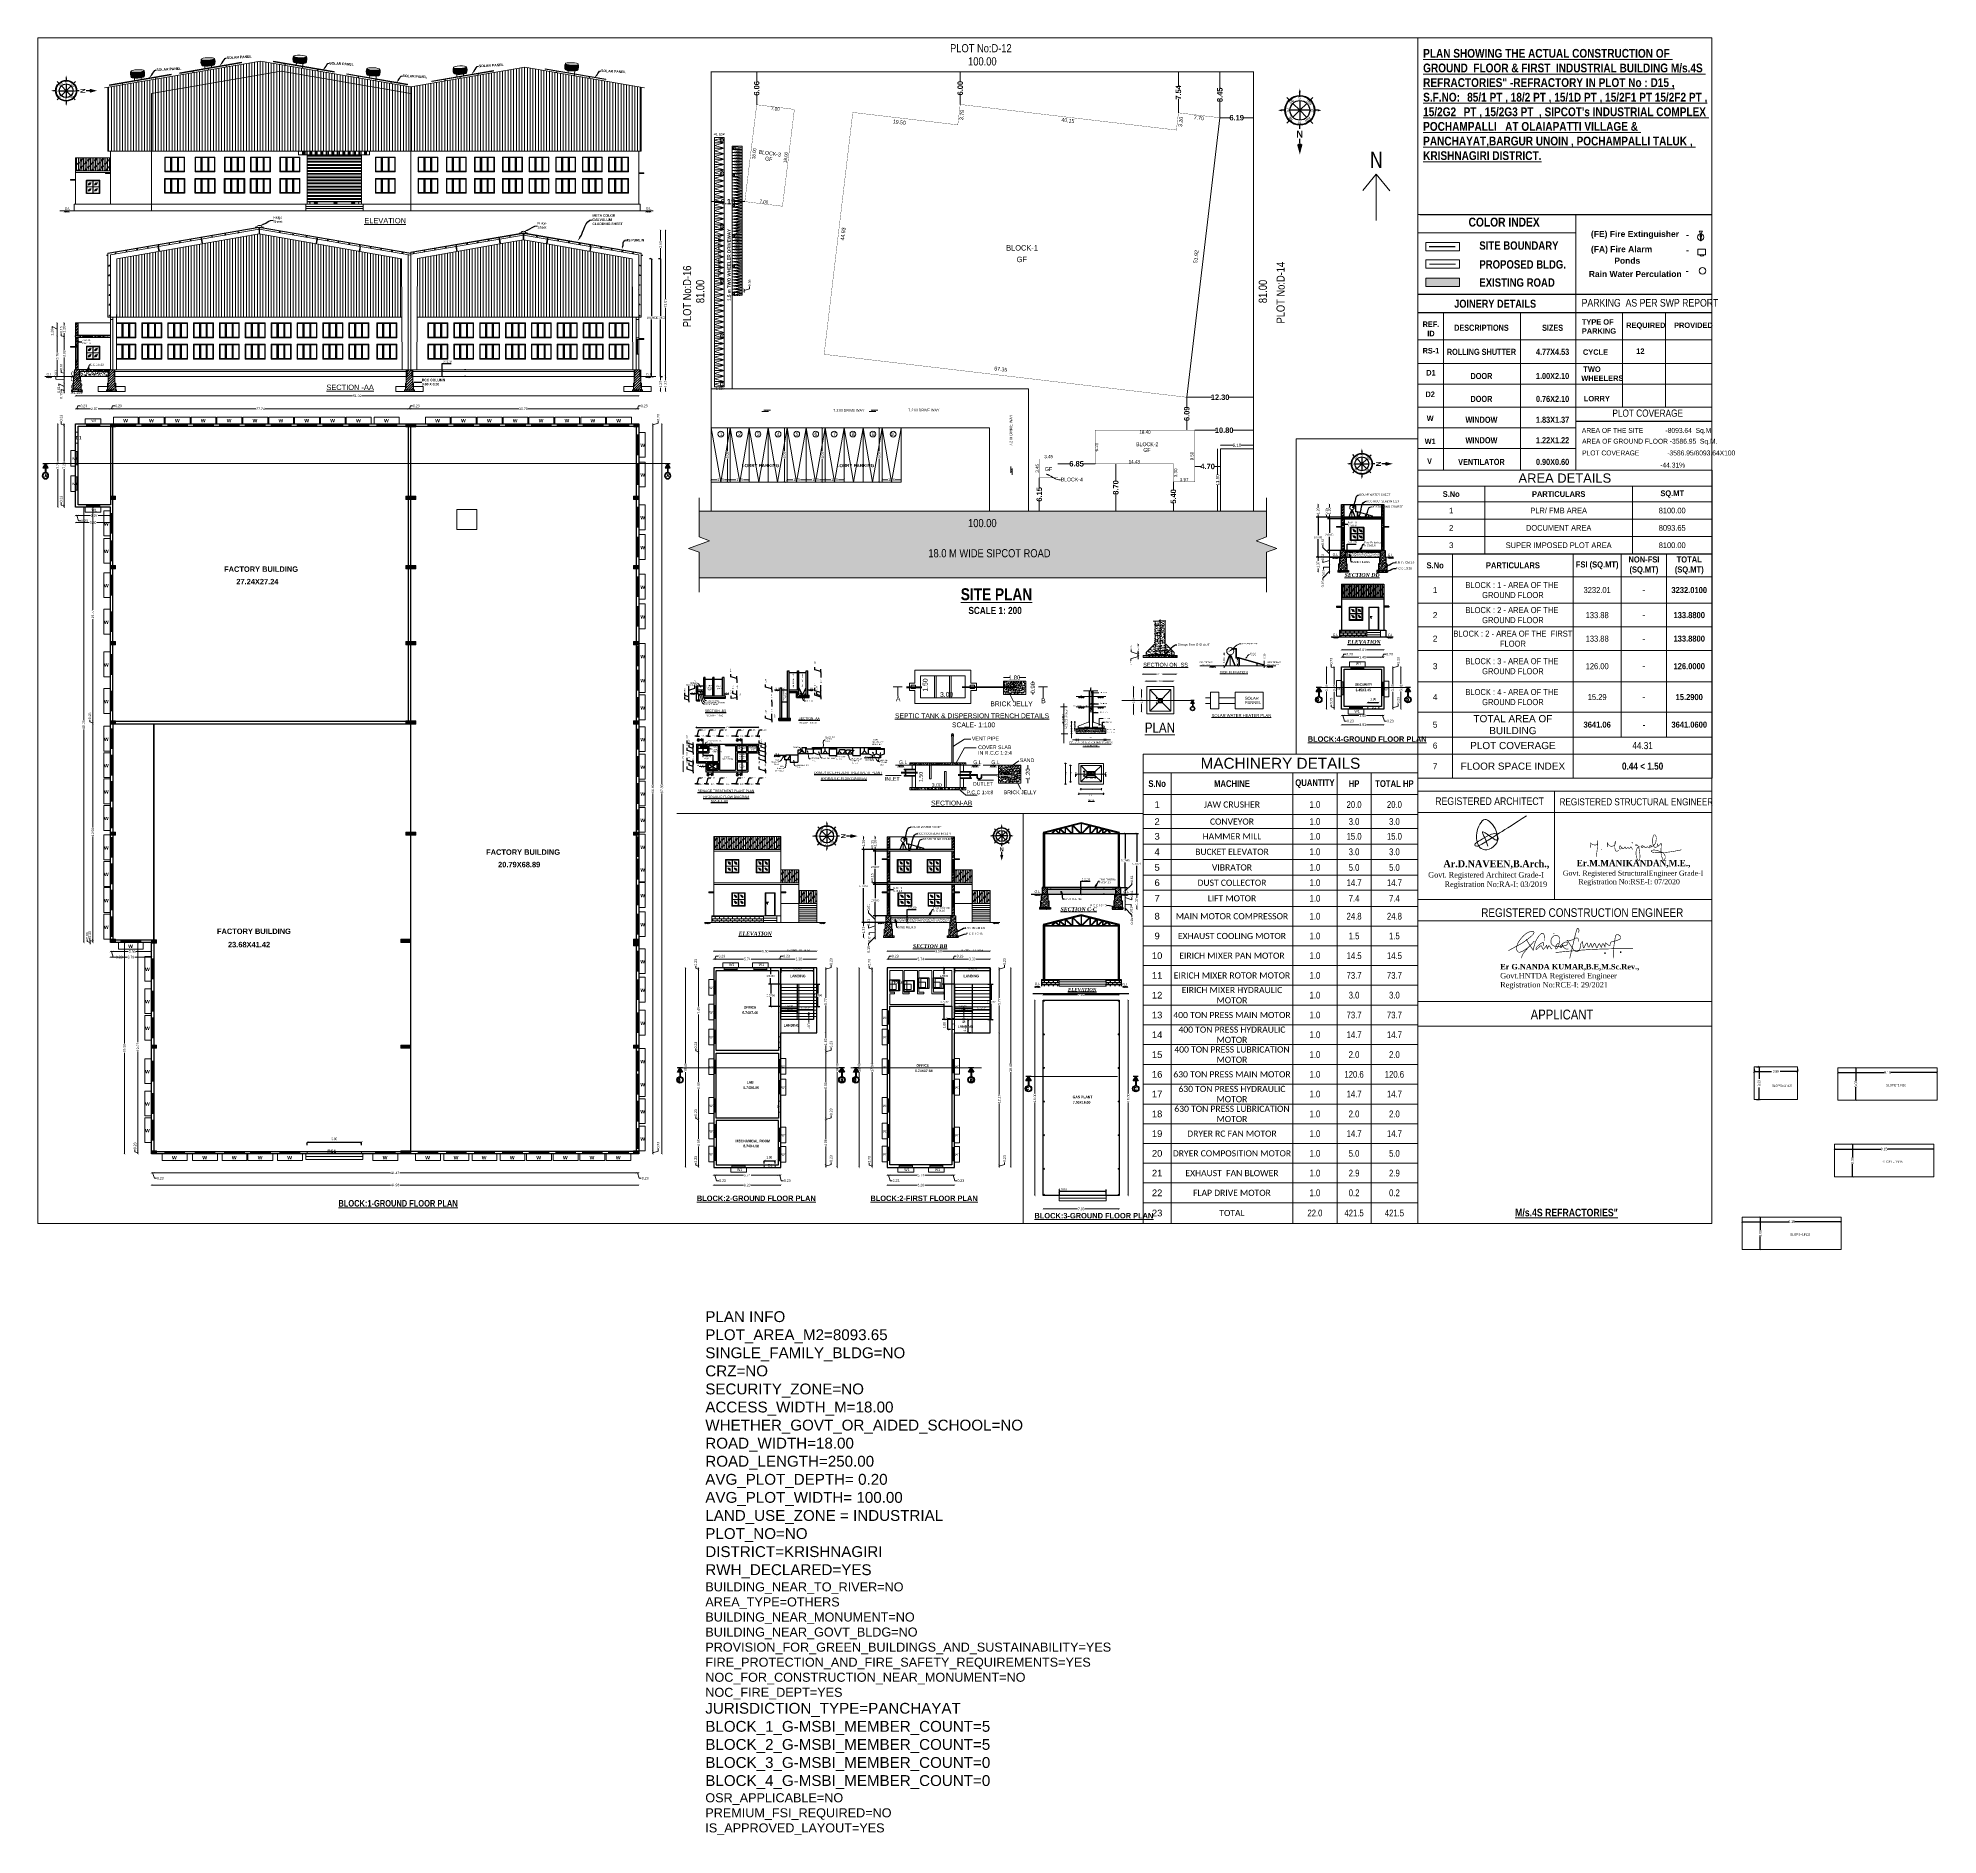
# Model space of a CAD drawing. Header units: metres. Extents: x -1559856 to -1559563, y 43807 to 43972.
# Drawn here: x -1559856.3 to -1559681.1, y 43806.5 to 43972.3 of the extents above; entities that cross this region are included whole.
import ezdxf
from ezdxf import colors
from ezdxf.entities.mleader import LeaderData, LeaderLine
from ezdxf.math import Vec2, Vec3

# ---------------------------------------------------------------- set-up
doc = ezdxf.new("R2010")
doc.units = ezdxf.units.M
doc.header["$LTSCALE"] = 750
doc.header["$MEASUREMENT"] = 0
doc.header["$PDMODE"] = 35
doc.header["$PDSIZE"] = 50
for name, pattern in [('CENTER', [2, 1.25, -0.25, 0.25, -0.25]), ('DASHED', [0.75, 0.5, -0.25]), ('DASHED2', [9.525, 6.35, -3.175]), ('DOT2', [0.125, 0, -0.125]), ('SRI', [9.525, 6.35, -3.175])]:
    doc.linetypes.add(name, pattern=pattern)
doc.layers.get('0').update_dxf_attribs({"lineweight": 5})
doc.layers.get('Defpoints').update_dxf_attribs({"lineweight": 0})
for name, color, linetype, plot in [('BLK_1_COVERED_AREA', 140, 'Continuous', False), ('BLK_1_FLR_0_BLT_UP_AREA', 1, 'Continuous', False), ('BLK_2_FLR_1_BLT_UP_AREA', 1, 'Continuous', False), ('PLAN_INFO', 1, 'Continuous', False)]:
    doc.layers.add(name, color=color, linetype=linetype, plot=plot)
for name, color, linetype, lineweight in [('BLK_1_DA_RAMP_1', 1, 'Continuous', 0), ('BLK_1_FLR_0_WASH', 243, 'Continuous', 5), ('BLK_2_DA_RAMP_1', 1, 'Continuous', 0), ('BLK_2_FLR_0_STAIR_1_FLIGHT_1', 7, 'Continuous', 0), ('BLK_2_FLR_0_STAIR_1_FLIGHT_2', 7, 'Continuous', 0), ('BLK_2_FLR_0_STAIR_1_LANDING_1', 7, 'Continuous', 0), ('BLK_2_FLR_0_WASH', 243, 'Continuous', 5), ('BLK_2_FLR_1_STAIR_1_FLIGHT_1', 7, 'Continuous', 0), ('BLK_2_FLR_1_STAIR_1_FLIGHT_2', 7, 'Continuous', 0), ('BLK_2_FLR_1_STAIR_1_LANDING_1', 7, 'Continuous', 0), ('BLK_3_DA_RAMP_1', 1, 'Continuous', 0), ('BLK_4_DA_RAMP_1', 1, 'Continuous', 0), ('LOCATION_PLAN', 7, 'Continuous', 0), ('NORTH_DIRECTION', 7, 'Continuous', 0), ('TEXT', 2, 'Continuous', 20), ('TOILET_VENTILATION', 7, 'Continuous', 5), ('wall', 7, 'Continuous', 30), ('Windows', 142, 'Continuous', 0), ('WORKSHOP_AREA', 7, 'Continuous', 5)]:
    doc.layers.add(name, color=color, linetype=linetype, lineweight=lineweight)
for name, color, linetype in [('BLK_1_FLR_0_CARPET_AREA', 10, 'Continuous'), ('BLK_1_FLR_0_EXIT_WIDTH_DOOR', 2, 'Continuous'), ('BLK_1_FLR_0_REGULAR_ROOM_1', 117, 'Continuous'), ('BLK_1_FLR_0_ROOM_1_LIGHT_VENTILATION_1', 5, 'Continuous'), ('BLK_1_FLR_0_WATER_CLOSET', 213, 'Continuous'), ('BLK_1_HT_OF_BLDG', 5, 'Continuous'), ('BLK_1_PLINTH_HEIGHT', 7, 'Continuous'), ('BLK_2_COVERED_AREA', 171, 'Continuous'), ('BLK_2_FLR_0_BLT_UP_AREA', 171, 'Continuous'), ('BLK_2_FLR_0_CARPET_AREA', 10, 'Continuous'), ('BLK_2_FLR_0_EXIT_WIDTH_DOOR', 6, 'Continuous'), ('BLK_2_FLR_0_EXIT_WIDTH_STAIR', 1, 'Continuous'), ('BLK_2_FLR_0_REGULAR_ROOM_1', 117, 'Continuous'), ('BLK_2_FLR_0_ROOM_1_LIGHT_VENTILATION_1', 5, 'Continuous'), ('BLK_2_FLR_0_STAIR_1', 1, 'Continuous'), ('BLK_2_FLR_0_WATER_CLOSET', 213, 'Continuous'), ('BLK_2_FLR_1_CARPET_AREA', 10, 'Continuous'), ('BLK_2_FLR_1_EXIT_WIDTH_DOOR', 6, 'Continuous'), ('BLK_2_FLR_1_EXIT_WIDTH_STAIR', 1, 'Continuous'), ('BLK_2_FLR_1_REGULAR_ROOM_1', 117, 'Continuous'), ('BLK_2_FLR_1_ROOM_1_LIGHT_VENTILATION_1', 5, 'Continuous'), ('BLK_2_FLR_1_STAIR_1', 1, 'Continuous'), ('BLK_2_HT_OF_BLDG', 5, 'Continuous'), ('BLK_2_PLINTH_HEIGHT', 7, 'Continuous'), ('BLK_3_COVERED_AREA', 171, 'Continuous'), ('BLK_3_FLR_0_BLT_UP_AREA', 171, 'Continuous'), ('BLK_3_FLR_0_CARPET_AREA', 10, 'Continuous'), ('BLK_3_FLR_0_EXIT_WIDTH_DOOR', 2, 'Continuous'), ('BLK_3_HT_OF_BLDG', 5, 'Continuous'), ('BLK_3_PLINTH_HEIGHT', 7, 'Continuous'), ('BLK_4_COVERED_AREA', 171, 'Continuous'), ('BLK_4_FLR_0_BLT_UP_AREA', 171, 'Continuous'), ('BLK_4_FLR_0_CARPET_AREA', 10, 'Continuous'), ('BLK_4_FLR_0_EXIT_WIDTH_DOOR', 2, 'Continuous'), ('BLK_4_FLR_0_REGULAR_ROOM_1', 117, 'Continuous'), ('BLK_4_FLR_0_ROOM_1_LIGHT_VENTILATION_1', 5, 'Continuous'), ('BLK_4_HT_OF_BLDG', 5, 'Continuous'), ('BLK_4_PLINTH_HEIGHT', 7, 'Continuous'), ('doripalli', 144, 'Continuous'), ('DORMITORY', 7, 'Continuous'), ('DOTT', 3, 'DASHED2'), ('Joineries', 152, 'Continuous'), ('LANDSCAPE', 54, 'Continuous'), ('Soolagiri', 6, 'Continuous'), ('SUNSHADE', 74, 'DASHED2'), ('walls', 40, 'Continuous')]:
    doc.layers.add(name, color=color, linetype=linetype)
doc.styles.add('1', font='swissc.ttf', dxfattribs={"height": 0.23})
doc.styles.add('145', font='swissc.ttf', dxfattribs={"height": 0.23})
doc.styles.add('3', font='swissck.ttf', dxfattribs={"height": 0.28})
doc.styles.add('Bold', font='arialbd.ttf', dxfattribs={"height": 10.5})
doc.styles.add('civil tec', font='ARIALNB.TTF', dxfattribs={"height": 0.35})
doc.styles.add('CIVIL TEC- HARI', font='ARIALNB.TTF', dxfattribs={"height": 0.3})
doc.styles.add('DIM 100', font='ARIALN.TTF', dxfattribs={"width": 0.85, "height": 0.23})
doc.styles.add('GLOBAL INFRA', font='ARIALNB.TTF', dxfattribs={"height": 0.3})
doc.styles.add('GLOBAL INFRA 1', font='ARIALNB.TTF', dxfattribs={"height": 0.3})
doc.styles.add('K', font='swissc.ttf', dxfattribs={"height": 0.25})
doc.styles.add('mani', font='swissc.ttf', dxfattribs={"height": 0.23})
doc.styles.add('MSV', font='swissck.ttf', dxfattribs={"height": 0.3})
doc.styles.add('SH', font='swissc.ttf', dxfattribs={"height": 10})
doc.styles.get("Standard").update_dxf_attribs({"font": 'arial.ttf'})
doc.styles.add('sty', font='swissc.ttf', dxfattribs={"height": 10})
doc.styles.add('style1', font='romans.shx', dxfattribs={"width": 0.95, "height": 200})
doc.styles.add('STYLE10', font='romantic.ttf', dxfattribs={"height": 5})
doc.styles.add('STYLE2', font='romant.shx', dxfattribs={"width": 0.8, "height": 4})
doc.styles.add('STYLE5', font='sanss___.ttf', dxfattribs={"width": 1.5, "height": 8})
doc.styles.add('sunahari', font='ARIALNB.TTF', dxfattribs={"height": 0.345})
doc.styles.add('USA TEXT', font='GOTHIC.TTF', dxfattribs={"width": 0.8})
doc.dimstyles.new('100', dxfattribs={"dimtxt": 0.23, "dimasz": 0.15, "dimexe": 3, "dimexo": 0, "dimgap": 0.05, "dimtad": 0, "dimtoh": 1, "dimzin": 1, "dimdsep": 46, "dimtxsty": '1', "dimblk1": 'ARCHTICK', "dimblk2": 'ARCHTICK', "dimsah": 1, "dimcen": 0.1, "dimse1": 1, "dimse2": 1, "dimclrd": 2, "dimclre": 256, "dimclrt": 3, "dimadec": 0, "dimazin": 1, "dimtfac": 1, "dimtmove": 2, "dimatfit": 0, "dimfxl": 0, "dimtolj": 2, "dimtzin": 0, "dimarcsym": 0})
doc.dimstyles.new('Civil', dxfattribs={"dimtxt": 0.2, "dimasz": 0.15, "dimexe": 0.1, "dimexo": 0.1, "dimgap": 0.1, "dimtad": 0, "dimzin": 0, "dimdsep": 46, "dimtxsty": 'Standard', "dimblk": 'ARCHTICK', "dimcen": 0, "dimse1": 1, "dimse2": 1, "dimclrd": 253, "dimclrt": 4, "dimadec": 0, "dimazin": 3, "dimtfac": 1, "dimtofl": 0, "dimtmove": 1, "dimatfit": 3, "dimfxl": 0, "dimfrac": 2, "dimtolj": 1, "dimtzin": 0, "dimarcsym": 0})
doc.dimstyles.new('Civil Mt', dxfattribs={"dimtxt": 0.23, "dimasz": 0.15, "dimexe": 0, "dimexo": 0, "dimgap": 0.1, "dimtad": 0, "dimzin": 0, "dimdsep": 46, "dimtxsty": 'mani', "dimblk": 'ARCHTICK', "dimcen": 0, "dimse1": 1, "dimse2": 1, "dimclrd": 253, "dimclrt": 7, "dimadec": 0, "dimazin": 3, "dimtfac": 1, "dimtofl": 0, "dimtmove": 1, "dimatfit": 3, "dimfxl": 0, "dimfrac": 2, "dimtolj": 1, "dimtzin": 0, "dimlwd": 13, "dimarcsym": 0})
doc.dimstyles.new('CIVIL Mt.', dxfattribs={"dimscale": 0, "dimtxt": 0.4, "dimasz": 0.23, "dimexe": 0.18, "dimexo": 0.0625, "dimgap": 0.2, "dimtad": 0, "dimzin": 0, "dimdsep": 46, "dimtxsty": 'Standard', "dimblk": 'ARCHTICK', "dimcen": 0.09, "dimse1": 1, "dimse2": 1, "dimclrd": 252, "dimclrt": 7, "dimadec": 0, "dimazin": 0, "dimtfac": 1, "dimtofl": 0, "dimtmove": 1, "dimatfit": 3, "dimldrblk": 'ARCHTICK', "dimfxl": 0, "dimfrac": 2, "dimtolj": 1, "dimtzin": 0, "dimlwd": 25, "dimarcsym": 0})
doc.dimstyles.new('GRID DIM 400', dxfattribs={"dimscale": 0, "dimtxt": 0.8, "dimasz": 0.2, "dimexe": 0, "dimexo": 0, "dimgap": 0.2, "dimtad": 0, "dimlfac": -0.1, "dimzin": 1, "dimdsep": 46, "dimtxsty": 'DIM 100', "dimblk": 'ARCHTICK', "dimcen": 0, "dimclrd": 256, "dimclre": 252, "dimclrt": 4, "dimazin": 0, "dimtfac": 1, "dimtix": 1, "dimtofl": 0, "dimtmove": 2, "dimatfit": 0, "dimfxl": 0, "dimtolj": 1, "dimtzin": 0, "dimarcsym": 0})
doc.dimstyles.get("Standard").update_dxf_attribs({"dimtxt": 0.18, "dimasz": 0.18, "dimexe": 0.18, "dimexo": 0.0625, "dimgap": 0.09, "dimtad": 1, "dimtih": 1, "dimtoh": 1, "dimdec": 4, "dimzin": 0, "dimdsep": 46, "dimtxsty": 'Standard', "dimblk": 'ARCHTICK', "dimcen": 0.09, "dimadec": 0, "dimazin": 0, "dimtfac": 1, "dimtdec": 4, "dimtofl": 0, "dimtmove": 0, "dimatfit": 3, "dimldrblk": 'ARCHTICK', "dimfxl": 0, "dimtolj": 1, "dimtzin": 0, "dimarcsym": 0})
doc.dimstyles.new('STANDARD$0', dxfattribs={"dimtxt": 7, "dimasz": 3, "dimexe": 3, "dimexo": 1, "dimgap": 1.5, "dimtad": 1, "dimdec": 1, "dimzin": 1, "dimdsep": 46, "dimlunit": 4, "dimtxsty": 'Standard', "dimblk": 'OBLIQUE', "dimcen": 0.09375, "dimdle": 1, "dimclrd": 8, "dimclre": 8, "dimclrt": 7, "dimadec": 1, "dimazin": 0, "dimtfac": 1, "dimtdec": 1, "dimtix": 1, "dimtmove": 2, "dimatfit": 3, "dimldrblk": 'ARCHTICK', "dimfxl": 0, "dimfrac": 2, "dimtolj": 1, "dimtzin": 0, "dimarcsym": 0})
pattern_1 = [(90, (-1550557.9023, 44073.65392), (-0.15875, 0), []), (225, (-1550557.82293, 44073.7333), (0.317500137, -0.317500137), [0.2245065, -0.2245065]), (225, (-1550557.82293, 44073.773), (0.317500137, -0.317500137), [0.2245065, -0.2245065]), (225, (-1550557.82293, 44073.81267), (0.317500137, -0.317500137), [0.2245065, -0.2245065])]
pattern_2 = [(50, (-1569764.58906, 42433.5816), (0.466698464, -0.040830805), [0.048799966, -0.53679963]), (355, (-1569764.58906, 42433.5816), (-0.090280773, 0.489425604), [0.039039973, -0.429439705]), (100.451, (-1569764.55017, 42433.5782), (0.376419378, 0.448592571), [0.041473567, -0.45620924]), (46.1842, (-1569764.58906, 42433.71175), (0.694417223, -0.107698908), [0.07319995, -0.805199446]), (96.6356, (-1569764.5312, 42433.7028), (0.60815321, 0.63382461), [0.06221035, -0.68431386]), (351.184, (-1569764.58906, 42433.71175), (0.60815416, 0.63382349), [0.05855996, -0.644159557]), (21, (-1569764.524, 42433.6792), (0.388388506, -0.261971332), [0.048799966, -0.53679963]), (326, (-1569764.524, 42433.6792), (0.158316898, 0.471830266), [0.039039973, -0.429439705]), (71.4514, (-1569764.49163, 42433.6574), (0.546704335, 0.209859985), [0.041473567, -0.45620924]), (37.5, (-1569764.58906, 42433.58162), (0.007912007, 0.2166027852), [0, -0.424234375, 0, -0.435946367, 0, -0.43106637]), (7.5, (-1569764.58906, 42433.58162), (0.1711704613, 0.2566303773), [0, -0.2485544957, 0, -0.4144743815, 0, -0.16429322]), (327.5, (-1569764.73416, 42433.58162), (0.3473394484, -0.0146751976), [0, -0.162666555, 0, -0.507519651, 0, -0.673439537]), (317.5, (-1569764.79923, 42433.58162), (0.379459269, 0.065134483), [0, -0.211466521, 0, -0.337045101, 0, -0.478239671])]

# ---------------------------------------------------------------- blocks, each defined once
blk = doc.blocks.new('A$C0D0C1849')
at = {"color": 253, "linetype": 'CENTER', "ltscale": 5}
for p, q in [((0.11, 0.23), (0.17, 0.23)), ((0.11, 0.08), (0.17, 0.08)), ((0.14, 0.26), (0.14, 0.2)), ((0.14, 0.11), (0.14, 0.05)), ((0.21, 0.23), (0.27, 0.23)), ((0.24, 0.26), (0.24, 0.2)), ((0.24, 0.11), (0.24, 0.05)), ((0.3, 0.23), (0.36, 0.23)), ((0.3, 0.08), (0.36, 0.08)), ((0.33, 0.26), (0.33, 0.2)), ((0.33, 0.11), (0.33, 0.05))]:
    blk.add_line(p, q, dxfattribs=at)
at = {"color": 253}
for centre in [(0.14, 0.23), (0.14, 0.08), (0.24, 0.23), (0.24, 0.08), (0.33, 0.23), (0.33, 0.08)]:
    blk.add_circle(centre, 0.015, dxfattribs=at)
at = {"layer": 'Soolagiri', "color": 2, "ltscale": 0.1}
for p, q in [((0.04, 0.27), (0.04, 0.04)), ((0.09, 0.27), (0.04, 0.27)), ((0.04, 0.04), (0.09, 0.04)), ((0.09, 0.27), (0.09, 0.2)), ((0.09, 0.1), (0.09, 0.04)), ((0.34, 0.17), (0.12, 0.17)), ((0.34, 0.13), (0.12, 0.13)), ((0.37, 0.2), (0.37, 0.27)), ((0.42, 0.27), (0.37, 0.27)), ((0.37, 0.04), (0.37, 0.1)), ((0.37, 0.04), (0.42, 0.04)), ((0.42, 0.04), (0.42, 0.27))]:
    blk.add_line(p, q, dxfattribs=at)
for centre, radius, start, end in [((0.12, 0.2), 0.03, 178.6485, 269.9887), ((0.12, 0.1), 0.03, 90, 180), ((0.34, 0.2), 0.03, 269.9651, 360), ((0.34, 0.1), 0.0305, 0.3664, 90.2926)]:
    blk.add_arc(centre, radius, start, end, dxfattribs=at)
at = {"layer": 'Windows', "color": 6, "ltscale": 0.2}
blk.add_lwpolyline([(0.46, 0), (0, 0), (0, 0.3), (0.46, 0.3)], close=True, dxfattribs=at)
blk = doc.blocks.new('_ArchTick')
at = {"color": 0, "linetype": 'ByBlock', "const_width": 0.15}
blk.add_lwpolyline([(-0.5, -0.5), (0.5, 0.5)], dxfattribs=at)
blk = doc.blocks.new('*D286')
at = {"color": 253, "lineweight": 13, "ltscale": 0.2}
for p, q in [((-1559798.88, 43941.05), (-1559798.88, 43940.71)), ((-1559798.88, 43939.68), (-1559798.88, 43940.01))]:
    blk.add_line(p, q, dxfattribs=at)
at = {"layer": 'Defpoints', "color": 0, "ltscale": 0.2}
for p in [(-1559800.42, 43941.05), (-1559800.42, 43939.68), (-1559798.88, 43939.68)]:
    blk.add_point(p, dxfattribs=at)
at = {"color": 253, "lineweight": 13, "ltscale": 0.2, "xscale": 0.15, "yscale": 0.15, "zscale": 0.15}
for p, rotation in [((-1559798.88, 43941.05), 90), ((-1559798.88, 43939.68), 270)]:
    blk.add_blockref('_ArchTick', p, dxfattribs=dict(at, rotation=rotation))
at = {"color": 7, "ltscale": 0.2, "insert": (-1559798.88, 43940.36), "char_height": 0.23, "attachment_point": 5, "rotation": 90, "style": 'mani'}
blk.add_mtext('\\A1;1.37', dxfattribs=at)
blk = doc.blocks.new('*D287')
at = {"color": 253, "lineweight": 13, "ltscale": 0.2}
for p, q in [((-1559798.41, 43954.56), (-1559798.41, 43948.21)), ((-1559798.41, 43941.05), (-1559798.41, 43947.4))]:
    blk.add_line(p, q, dxfattribs=at)
at = {"layer": 'Defpoints', "color": 0, "ltscale": 0.2}
for p in [(-1559798.88, 43954.56), (-1559798.92, 43941.05), (-1559798.41, 43941.05)]:
    blk.add_point(p, dxfattribs=at)
at = {"color": 253, "lineweight": 13, "ltscale": 0.2, "xscale": 0.15, "yscale": 0.15, "zscale": 0.15}
for p, rotation in [((-1559798.41, 43954.56), 90), ((-1559798.41, 43941.05), 270)]:
    blk.add_blockref('_ArchTick', p, dxfattribs=dict(at, rotation=rotation))
at = {"color": 7, "ltscale": 0.2, "insert": (-1559798.41, 43947.81), "char_height": 0.23, "attachment_point": 5, "rotation": 90, "style": 'mani'}
blk.add_mtext('\\A1;13.51', dxfattribs=at)
blk = doc.blocks.new('*D288')
at = {"color": 253, "lineweight": 13, "ltscale": 0.2}
for p, q in [((-1559798.41, 43941.05), (-1559798.41, 43940.71)), ((-1559798.41, 43939.68), (-1559798.41, 43940.01))]:
    blk.add_line(p, q, dxfattribs=at)
at = {"layer": 'Defpoints', "color": 0, "ltscale": 0.2}
for p in [(-1559799.91, 43941.05), (-1559799.91, 43939.68), (-1559798.41, 43939.68)]:
    blk.add_point(p, dxfattribs=at)
at = {"color": 253, "lineweight": 13, "ltscale": 0.2, "xscale": 0.15, "yscale": 0.15, "zscale": 0.15}
for p, rotation in [((-1559798.41, 43941.05), 90), ((-1559798.41, 43939.68), 270)]:
    blk.add_blockref('_ArchTick', p, dxfattribs=dict(at, rotation=rotation))
at = {"color": 7, "ltscale": 0.2, "insert": (-1559798.41, 43940.36), "char_height": 0.23, "attachment_point": 5, "rotation": 90, "style": 'mani'}
blk.add_mtext('\\A1;1.37', dxfattribs=at)
blk = doc.blocks.new('*D289')
at = {"color": 253, "lineweight": 13, "ltscale": 0.2}
for p, q in [((-1559798.88, 43954.56), (-1559798.88, 43953.59)), ((-1559798.88, 43951.91), (-1559798.88, 43952.88))]:
    blk.add_line(p, q, dxfattribs=at)
at = {"layer": 'Defpoints', "color": 0, "ltscale": 0.2}
for p in [(-1559800.97, 43954.56), (-1559798.88, 43954.56), (-1559800.97, 43951.91)]:
    blk.add_point(p, dxfattribs=at)
at = {"color": 253, "lineweight": 13, "ltscale": 0.2, "xscale": 0.15, "yscale": 0.15, "zscale": 0.15}
for p, rotation in [((-1559798.88, 43954.56), 90), ((-1559798.88, 43951.91), 270)]:
    blk.add_blockref('_ArchTick', p, dxfattribs=dict(at, rotation=rotation))
at = {"color": 7, "ltscale": 0.2, "insert": (-1559798.88, 43953.24), "char_height": 0.23, "attachment_point": 5, "rotation": 90, "style": 'mani'}
blk.add_mtext('\\A1;2.65', dxfattribs=at)
blk = doc.blocks.new('*D290')
at = {"layer": 'BLK_1_HT_OF_BLDG', "color": 0, "lineweight": -2}
for p, q in [((-1559798.94, 43951.91), (-1559799.06, 43951.91)), ((-1559798.88, 43951.91), (-1559798.88, 43946.66)), ((-1559798.88, 43941.05), (-1559798.88, 43946.3)), ((-1559798.86, 43941.05), (-1559798.7, 43941.05))]:
    blk.add_line(p, q, dxfattribs=at)
at = {"layer": 'Defpoints', "color": 0}
for p in [(-1559798.88, 43951.91), (-1559798.88, 43951.91), (-1559798.92, 43941.05)]:
    blk.add_point(p, dxfattribs=at)
at = {"layer": 'BLK_1_HT_OF_BLDG', "color": 0, "lineweight": -2, "xscale": 0.18, "yscale": 0.18, "zscale": 0.18}
for p, rotation in [((-1559798.88, 43951.91), 90), ((-1559798.88, 43941.05), 270)]:
    blk.add_blockref('_ArchTick', p, dxfattribs=dict(at, rotation=rotation))
at = {"layer": 'BLK_1_HT_OF_BLDG', "color": 0, "insert": (-1559798.88, 43946.48), "char_height": 0.18, "attachment_point": 5}
blk.add_mtext('\\A1;10.8603', dxfattribs=at)
blk = doc.blocks.new('_ClosedBlank')
at = {"color": 0, "linetype": 'ByBlock', "lineweight": -2}
for p, q in [((-1, 0.17), (0, 0)), ((-1, 0.17), (-1, -0.17)), ((0, 0), (-1, -0.17))]:
    blk.add_line(p, q, dxfattribs=at)
blk = doc.blocks.new('*D482')
at = {"color": 253, "lineweight": 13, "ltscale": 0.2}
for p, q in [((-1559853.87, 43939.75), (-1559854.14, 43939.86)), ((-1559854.14, 43939.86), (-1559854.14, 43939.66)), ((-1559853.87, 43939.83), (-1559853.87, 43939.98)), ((-1559853.87, 43939.68), (-1559853.87, 43939.83)), ((-1559853.87, 43939.68), (-1559853.87, 43939.53))]:
    blk.add_line(p, q, dxfattribs=at)
at = {"layer": 'Defpoints', "color": 0, "ltscale": 0.2}
for p in [(-1559853.87, 43939.83), (-1559853.2, 43939.83), (-1559853.2, 43939.68)]:
    blk.add_point(p, dxfattribs=at)
at = {"color": 253, "lineweight": 13, "ltscale": 0.2, "xscale": 0.15, "yscale": 0.15, "zscale": 0.15}
for p, rotation in [((-1559853.87, 43939.83), 270), ((-1559853.87, 43939.68), 90)]:
    blk.add_blockref('_ArchTick', p, dxfattribs=dict(at, rotation=rotation))
at = {"color": 7, "ltscale": 0.2, "insert": (-1559854.14, 43939.31), "char_height": 0.23, "attachment_point": 5, "rotation": 90, "style": 'mani'}
blk.add_mtext('\\A1;0.15', dxfattribs=at)
blk = doc.blocks.new('*D483')
at = {"color": 253, "lineweight": 13, "ltscale": 0.1}
for p, q in [((-1559853.87, 43940.13), (-1559854.37, 43940.38)), ((-1559854.37, 43940.38), (-1559854.37, 43940.18)), ((-1559853.87, 43939.83), (-1559853.87, 43940.44))]:
    blk.add_line(p, q, dxfattribs=at)
at = {"layer": 'Defpoints', "color": 0, "ltscale": 0.1}
for p in [(-1559853.87, 43940.44), (-1559853.08, 43940.44), (-1559853.08, 43939.83)]:
    blk.add_point(p, dxfattribs=at)
at = {"color": 253, "lineweight": 13, "ltscale": 0.1, "xscale": 0.15, "yscale": 0.15, "zscale": 0.15}
for p, rotation in [((-1559853.87, 43940.44), 90), ((-1559853.87, 43939.83), 270)]:
    blk.add_blockref('_ArchTick', p, dxfattribs=dict(at, rotation=rotation))
at = {"color": 7, "ltscale": 0.1, "insert": (-1559854.37, 43939.85), "char_height": 0.23, "attachment_point": 5, "rotation": 90, "style": 'mani'}
blk.add_mtext('\\A1;0.61', dxfattribs=at)
blk = doc.blocks.new('*D484')
at = {"color": 253, "lineweight": 13, "ltscale": 0.1}
for p, q in [((-1559854.64, 43940.82), (-1559854.64, 43941.02)), ((-1559853.87, 43940.74), (-1559854.64, 43940.82)), ((-1559853.87, 43940.44), (-1559853.87, 43941.05))]:
    blk.add_line(p, q, dxfattribs=at)
at = {"layer": 'Defpoints', "color": 0, "ltscale": 0.1}
for p in [(-1559853.87, 43941.05), (-1559853, 43941.05), (-1559853, 43940.44)]:
    blk.add_point(p, dxfattribs=at)
at = {"color": 253, "lineweight": 13, "ltscale": 0.1, "xscale": 0.15, "yscale": 0.15, "zscale": 0.15}
for p, rotation in [((-1559853.87, 43941.05), 90), ((-1559853.87, 43940.44), 270)]:
    blk.add_blockref('_ArchTick', p, dxfattribs=dict(at, rotation=rotation))
at = {"color": 7, "ltscale": 0.1, "insert": (-1559854.64, 43941.36), "char_height": 0.23, "attachment_point": 5, "rotation": 90, "style": 'mani'}
blk.add_mtext('\\A1;0.61', dxfattribs=at)
blk = doc.blocks.new('*D485')
at = {"color": 253, "lineweight": 13, "ltscale": 0.1}
for p, q in [((-1559854.14, 43941.43), (-1559854.14, 43941.63)), ((-1559853.87, 43941.35), (-1559854.14, 43941.43)), ((-1559853.87, 43941.05), (-1559853.87, 43941.66))]:
    blk.add_line(p, q, dxfattribs=at)
at = {"layer": 'Defpoints', "color": 0, "ltscale": 0.1}
for p in [(-1559853.87, 43941.66), (-1559852.93, 43941.66), (-1559852.93, 43941.05)]:
    blk.add_point(p, dxfattribs=at)
at = {"color": 253, "lineweight": 13, "ltscale": 0.1, "xscale": 0.15, "yscale": 0.15, "zscale": 0.15}
for p, rotation in [((-1559853.87, 43941.66), 90), ((-1559853.87, 43941.05), 270)]:
    blk.add_blockref('_ArchTick', p, dxfattribs=dict(at, rotation=rotation))
at = {"color": 7, "ltscale": 0.1, "insert": (-1559854.14, 43941.97), "char_height": 0.23, "attachment_point": 5, "rotation": 90, "style": 'mani'}
blk.add_mtext('\\A1;0.61', dxfattribs=at)
blk = doc.blocks.new('*D486')
at = {"color": 253, "lineweight": 13, "ltscale": 0.1}
for p, q in [((-1559853.87, 43944.66), (-1559853.87, 43943.51)), ((-1559853.87, 43941.66), (-1559853.87, 43942.81))]:
    blk.add_line(p, q, dxfattribs=at)
at = {"layer": 'Defpoints', "color": 0, "ltscale": 0.1}
for p in [(-1559853.87, 43944.66), (-1559852.81, 43944.66), (-1559852.81, 43941.66)]:
    blk.add_point(p, dxfattribs=at)
at = {"color": 253, "lineweight": 13, "ltscale": 0.1, "xscale": 0.15, "yscale": 0.15, "zscale": 0.15}
for p, rotation in [((-1559853.87, 43944.66), 90), ((-1559853.87, 43941.66), 270)]:
    blk.add_blockref('_ArchTick', p, dxfattribs=dict(at, rotation=rotation))
at = {"color": 7, "ltscale": 0.1, "insert": (-1559853.87, 43943.16), "char_height": 0.23, "attachment_point": 5, "rotation": 90, "style": 'mani'}
blk.add_mtext('\\A1;3.00', dxfattribs=at)
blk = doc.blocks.new('*D487')
at = {"color": 253, "lineweight": 13, "ltscale": 0.1}
for p, q in [((-1559854.14, 43944.81), (-1559854.14, 43945.01)), ((-1559853.87, 43944.73), (-1559854.14, 43944.81)), ((-1559853.87, 43944.81), (-1559853.87, 43944.96)), ((-1559853.87, 43944.66), (-1559853.87, 43944.81)), ((-1559853.87, 43944.66), (-1559853.87, 43944.51))]:
    blk.add_line(p, q, dxfattribs=at)
at = {"layer": 'Defpoints', "color": 0, "ltscale": 0.1}
for p in [(-1559853.87, 43944.81), (-1559852.81, 43944.81), (-1559852.81, 43944.66)]:
    blk.add_point(p, dxfattribs=at)
at = {"color": 253, "lineweight": 13, "ltscale": 0.1, "xscale": 0.15, "yscale": 0.15, "zscale": 0.15}
for p, rotation in [((-1559853.87, 43944.81), 270), ((-1559853.87, 43944.66), 90)]:
    blk.add_blockref('_ArchTick', p, dxfattribs=dict(at, rotation=rotation))
at = {"color": 7, "ltscale": 0.1, "insert": (-1559854.14, 43945.37), "char_height": 0.23, "attachment_point": 5, "rotation": 90, "style": 'mani'}
blk.add_mtext('\\A1;0.15', dxfattribs=at)
blk = doc.blocks.new('*D291')
at = {"color": 253, "lineweight": 13, "ltscale": 0.1}
for p, q in [((-1559853.87, 43946.01), (-1559853.87, 43945.76)), ((-1559853.87, 43944.81), (-1559853.87, 43945.06))]:
    blk.add_line(p, q, dxfattribs=at)
at = {"layer": 'Defpoints', "color": 0, "ltscale": 0.1}
for p in [(-1559853.87, 43946.01), (-1559852.81, 43946.01), (-1559852.81, 43944.81)]:
    blk.add_point(p, dxfattribs=at)
at = {"color": 253, "lineweight": 13, "ltscale": 0.1, "xscale": 0.15, "yscale": 0.15, "zscale": 0.15}
for p, rotation in [((-1559853.87, 43946.01), 90), ((-1559853.87, 43944.81), 270)]:
    blk.add_blockref('_ArchTick', p, dxfattribs=dict(at, rotation=rotation))
at = {"color": 7, "ltscale": 0.1, "insert": (-1559853.87, 43945.41), "char_height": 0.23, "attachment_point": 5, "rotation": 90, "style": 'mani'}
blk.add_mtext('\\A1;1.20', dxfattribs=at)
blk = doc.blocks.new('*D292')
at = {"color": 253, "lineweight": 13, "ltscale": 0.1}
for p, q in [((-1559854.51, 43946.01), (-1559854.51, 43944.81)), ((-1559854.51, 43945.41), (-1559854.98, 43945.68)), ((-1559854.98, 43945.68), (-1559854.98, 43945.48))]:
    blk.add_line(p, q, dxfattribs=at)
at = {"layer": 'Defpoints', "color": 0, "ltscale": 0.1}
for p in [(-1559852.81, 43946.01), (-1559854.51, 43944.81), (-1559852.81, 43944.81)]:
    blk.add_point(p, dxfattribs=at)
at = {"color": 253, "lineweight": 13, "ltscale": 0.1, "xscale": 0.15, "yscale": 0.15, "zscale": 0.15}
for p, rotation in [((-1559854.51, 43946.01), 90), ((-1559854.51, 43944.81), 270)]:
    blk.add_blockref('_ArchTick', p, dxfattribs=dict(at, rotation=rotation))
at = {"color": 7, "ltscale": 0.1, "insert": (-1559854.98, 43945.14), "char_height": 0.23, "attachment_point": 5, "rotation": 90, "style": 'mani'}
blk.add_mtext('\\A1;1.20', dxfattribs=at)
blk = doc.blocks.new('*D293')
at = {"color": 253, "lineweight": 13, "ltscale": 0.1}
for p, q in [((-1559854.51, 43944.81), (-1559854.51, 43943.28)), ((-1559854.51, 43941.05), (-1559854.51, 43942.57))]:
    blk.add_line(p, q, dxfattribs=at)
at = {"layer": 'Defpoints', "color": 0, "ltscale": 0.1}
for p in [(-1559852.81, 43944.81), (-1559854.51, 43941.05), (-1559852.93, 43941.05)]:
    blk.add_point(p, dxfattribs=at)
at = {"color": 253, "lineweight": 13, "ltscale": 0.1, "xscale": 0.15, "yscale": 0.15, "zscale": 0.15}
for p, rotation in [((-1559854.51, 43944.81), 90), ((-1559854.51, 43941.05), 270)]:
    blk.add_blockref('_ArchTick', p, dxfattribs=dict(at, rotation=rotation))
at = {"color": 7, "ltscale": 0.1, "insert": (-1559854.51, 43942.93), "char_height": 0.23, "attachment_point": 5, "rotation": 90, "style": 'mani'}
blk.add_mtext('\\A1;3.76', dxfattribs=at)
blk = doc.blocks.new('*D488')
at = {"layer": 'Defpoints', "color": 0, "ltscale": 0.1}
for p in [(-1559852.93, 43941.66), (-1559852.47, 43941.66), (-1559852.47, 43941.48)]:
    blk.add_point(p, dxfattribs=at)
at = {"color": 7, "ltscale": 0.1, "insert": (-1559852.68, 43941.31), "char_height": 0.4, "attachment_point": 5}
blk.add_mtext('\\A1;0.46', dxfattribs=at)
blk = doc.blocks.new('*D489')
at = {"layer": 'Defpoints', "color": 0, "ltscale": 0.1}
for p in [(-1559853, 43941.05), (-1559852.39, 43941.05), (-1559852.39, 43940.84)]:
    blk.add_point(p, dxfattribs=at)
at = {"color": 7, "ltscale": 0.1, "insert": (-1559852.73, 43940.82), "char_height": 0.4, "attachment_point": 5}
blk.add_mtext('\\A1;0.61', dxfattribs=at)
blk = doc.blocks.new('*D490')
at = {"layer": 'Defpoints', "color": 0, "ltscale": 0.1}
for p in [(-1559853.08, 43940.44), (-1559852.31, 43940.44), (-1559852.31, 43940.38)]:
    blk.add_point(p, dxfattribs=at)
at = {"color": 7, "ltscale": 0.1, "insert": (-1559852.69, 43940.11), "char_height": 0.4, "attachment_point": 5}
blk.add_mtext('\\A1;0.77', dxfattribs=at)
blk = doc.blocks.new('*D491')
at = {"color": 253, "lineweight": 13, "ltscale": 0.1}
for p, q in [((-1559853.2, 43939.55), (-1559853.04, 43939.55)), ((-1559852.2, 43939.55), (-1559852.35, 43939.55))]:
    blk.add_line(p, q, dxfattribs=at)
at = {"layer": 'Defpoints', "color": 0, "ltscale": 0.1}
for p in [(-1559853.2, 43939.68), (-1559852.2, 43939.68), (-1559852.2, 43939.55)]:
    blk.add_point(p, dxfattribs=at)
at = {"color": 253, "lineweight": 13, "ltscale": 0.1, "xscale": 0.15, "yscale": 0.15, "zscale": 0.15, "rotation": 180}
blk.add_blockref('_ArchTick', (-1559853.2, 43939.55), dxfattribs=at)
at = {"color": 253, "lineweight": 13, "ltscale": 0.1, "xscale": 0.15, "yscale": 0.15, "zscale": 0.15}
blk.add_blockref('_ArchTick', (-1559852.2, 43939.55), dxfattribs=at)
at = {"color": 7, "ltscale": 0.1, "insert": (-1559852.7, 43939.55), "char_height": 0.23, "attachment_point": 5, "style": 'mani'}
blk.add_mtext('\\A1;1.00', dxfattribs=at)
blk = doc.blocks.new('*D294')
at = {"color": 253, "lineweight": 13, "ltscale": 0.2}
for p, q in [((-1559852.81, 43938.07), (-1559852.58, 43938.07)), ((-1559852.7, 43938.07), (-1559852.61, 43938.34)), ((-1559852.61, 43938.34), (-1559852.41, 43938.34))]:
    blk.add_line(p, q, dxfattribs=at)
at = {"layer": 'Defpoints', "color": 0, "ltscale": 0.2}
for p in [(-1559852.58, 43938.07), (-1559852.81, 43936.7), (-1559852.58, 43936.47)]:
    blk.add_point(p, dxfattribs=at)
at = {"color": 253, "lineweight": 13, "ltscale": 0.2, "xscale": 0.15, "yscale": 0.15, "zscale": 0.15, "rotation": 180}
blk.add_blockref('_ArchTick', (-1559852.81, 43938.07), dxfattribs=at)
at = {"color": 253, "lineweight": 13, "ltscale": 0.2, "xscale": 0.15, "yscale": 0.15, "zscale": 0.15}
blk.add_blockref('_ArchTick', (-1559852.58, 43938.07), dxfattribs=at)
at = {"color": 7, "ltscale": 0.2, "insert": (-1559852.06, 43938.34), "char_height": 0.23, "attachment_point": 5, "style": 'mani'}
blk.add_mtext('\\A1;0.23', dxfattribs=at)
blk = doc.blocks.new('*D295')
at = {"color": 253, "lineweight": 13, "ltscale": 0.2}
for p, q in [((-1559852.58, 43938.07), (-1559851.45, 43938.07)), ((-1559849.61, 43938.07), (-1559850.74, 43938.07))]:
    blk.add_line(p, q, dxfattribs=at)
at = {"layer": 'Defpoints', "color": 0, "ltscale": 0.2}
for p in [(-1559849.61, 43938.07), (-1559852.58, 43936.47), (-1559849.61, 43936.47)]:
    blk.add_point(p, dxfattribs=at)
at = {"color": 253, "lineweight": 13, "ltscale": 0.2, "xscale": 0.15, "yscale": 0.15, "zscale": 0.15, "rotation": 180}
blk.add_blockref('_ArchTick', (-1559852.58, 43938.07), dxfattribs=at)
at = {"color": 253, "lineweight": 13, "ltscale": 0.2, "xscale": 0.15, "yscale": 0.15, "zscale": 0.15}
blk.add_blockref('_ArchTick', (-1559849.61, 43938.07), dxfattribs=at)
at = {"color": 7, "ltscale": 0.2, "insert": (-1559851.1, 43938.07), "char_height": 0.23, "attachment_point": 5, "style": 'mani'}
blk.add_mtext('\\A1;2.97', dxfattribs=at)
blk = doc.blocks.new('*D296')
at = {"color": 253, "lineweight": 13, "ltscale": 0.2}
for p, q in [((-1559849.61, 43938.07), (-1559849.38, 43938.07)), ((-1559849.5, 43938.07), (-1559849.41, 43938.34)), ((-1559849.41, 43938.34), (-1559849.21, 43938.34))]:
    blk.add_line(p, q, dxfattribs=at)
at = {"layer": 'Defpoints', "color": 0, "ltscale": 0.2}
for p in [(-1559849.38, 43938.07), (-1559849.61, 43936.47), (-1559849.38, 43936.47)]:
    blk.add_point(p, dxfattribs=at)
at = {"color": 253, "lineweight": 13, "ltscale": 0.2, "xscale": 0.15, "yscale": 0.15, "zscale": 0.15, "rotation": 180}
blk.add_blockref('_ArchTick', (-1559849.61, 43938.07), dxfattribs=at)
at = {"color": 253, "lineweight": 13, "ltscale": 0.2, "xscale": 0.15, "yscale": 0.15, "zscale": 0.15}
blk.add_blockref('_ArchTick', (-1559849.38, 43938.07), dxfattribs=at)
at = {"color": 7, "ltscale": 0.2, "insert": (-1559848.86, 43938.34), "char_height": 0.23, "attachment_point": 5, "style": 'mani'}
blk.add_mtext('\\A1;0.23', dxfattribs=at)
blk = doc.blocks.new('*D297')
at = {"color": 253, "lineweight": 13, "ltscale": 0.2}
for p, q in [((-1559849.38, 43938.07), (-1559836.19, 43938.07)), ((-1559822.14, 43938.07), (-1559835.33, 43938.07))]:
    blk.add_line(p, q, dxfattribs=at)
at = {"layer": 'Defpoints', "color": 0, "ltscale": 0.2}
for p in [(-1559822.14, 43938.07), (-1559849.38, 43936.47), (-1559822.14, 43936.47)]:
    blk.add_point(p, dxfattribs=at)
at = {"color": 253, "lineweight": 13, "ltscale": 0.2, "xscale": 0.15, "yscale": 0.15, "zscale": 0.15, "rotation": 180}
blk.add_blockref('_ArchTick', (-1559849.38, 43938.07), dxfattribs=at)
at = {"color": 253, "lineweight": 13, "ltscale": 0.2, "xscale": 0.15, "yscale": 0.15, "zscale": 0.15}
blk.add_blockref('_ArchTick', (-1559822.14, 43938.07), dxfattribs=at)
at = {"color": 7, "ltscale": 0.2, "insert": (-1559835.76, 43938.07), "char_height": 0.23, "attachment_point": 5, "style": 'mani'}
blk.add_mtext('\\A1;27.24', dxfattribs=at)
blk = doc.blocks.new('*D298')
at = {"color": 253, "lineweight": 13, "ltscale": 0.2}
for p, q in [((-1559822.14, 43938.07), (-1559821.91, 43938.07)), ((-1559822.03, 43938.07), (-1559821.94, 43938.34)), ((-1559821.94, 43938.34), (-1559821.74, 43938.34))]:
    blk.add_line(p, q, dxfattribs=at)
at = {"layer": 'Defpoints', "color": 0, "ltscale": 0.2}
for p in [(-1559821.91, 43938.07), (-1559822.14, 43936.47), (-1559821.91, 43936.47)]:
    blk.add_point(p, dxfattribs=at)
at = {"color": 253, "lineweight": 13, "ltscale": 0.2, "xscale": 0.15, "yscale": 0.15, "zscale": 0.15, "rotation": 180}
blk.add_blockref('_ArchTick', (-1559822.14, 43938.07), dxfattribs=at)
at = {"color": 253, "lineweight": 13, "ltscale": 0.2, "xscale": 0.15, "yscale": 0.15, "zscale": 0.15}
blk.add_blockref('_ArchTick', (-1559821.91, 43938.07), dxfattribs=at)
at = {"color": 7, "ltscale": 0.2, "insert": (-1559821.39, 43938.34), "char_height": 0.23, "attachment_point": 5, "style": 'mani'}
blk.add_mtext('\\A1;0.23', dxfattribs=at)
blk = doc.blocks.new('*D299')
at = {"color": 253, "lineweight": 13, "ltscale": 0.2}
for p, q in [((-1559821.91, 43938.07), (-1559811.94, 43938.07)), ((-1559801.12, 43938.07), (-1559811.09, 43938.07))]:
    blk.add_line(p, q, dxfattribs=at)
at = {"layer": 'Defpoints', "color": 0, "ltscale": 0.2}
for p in [(-1559801.12, 43938.07), (-1559821.91, 43936.47), (-1559801.12, 43936.7)]:
    blk.add_point(p, dxfattribs=at)
at = {"color": 253, "lineweight": 13, "ltscale": 0.2, "xscale": 0.15, "yscale": 0.15, "zscale": 0.15, "rotation": 180}
blk.add_blockref('_ArchTick', (-1559821.91, 43938.07), dxfattribs=at)
at = {"color": 253, "lineweight": 13, "ltscale": 0.2, "xscale": 0.15, "yscale": 0.15, "zscale": 0.15}
blk.add_blockref('_ArchTick', (-1559801.12, 43938.07), dxfattribs=at)
at = {"color": 7, "ltscale": 0.2, "insert": (-1559811.52, 43938.07), "char_height": 0.23, "attachment_point": 5, "style": 'mani'}
blk.add_mtext('\\A1;20.79', dxfattribs=at)
blk = doc.blocks.new('*D300')
at = {"color": 253, "lineweight": 13, "ltscale": 0.2}
for p, q in [((-1559801.12, 43938.07), (-1559800.89, 43938.07)), ((-1559801.01, 43938.07), (-1559800.92, 43938.34)), ((-1559800.92, 43938.34), (-1559800.72, 43938.34))]:
    blk.add_line(p, q, dxfattribs=at)
at = {"layer": 'Defpoints', "color": 0, "ltscale": 0.2}
for p in [(-1559800.89, 43938.07), (-1559801.12, 43936.7), (-1559800.89, 43936.7)]:
    blk.add_point(p, dxfattribs=at)
at = {"color": 253, "lineweight": 13, "ltscale": 0.2, "xscale": 0.15, "yscale": 0.15, "zscale": 0.15, "rotation": 180}
blk.add_blockref('_ArchTick', (-1559801.12, 43938.07), dxfattribs=at)
at = {"color": 253, "lineweight": 13, "ltscale": 0.2, "xscale": 0.15, "yscale": 0.15, "zscale": 0.15}
blk.add_blockref('_ArchTick', (-1559800.89, 43938.07), dxfattribs=at)
at = {"color": 7, "ltscale": 0.2, "insert": (-1559800.37, 43938.34), "char_height": 0.23, "attachment_point": 5, "style": 'mani'}
blk.add_mtext('\\A1;0.23', dxfattribs=at)
blk = doc.blocks.new('*D301')
at = {"color": 253, "lineweight": 13, "ltscale": 0.2}
for p, q in [((-1559852.81, 43939.27), (-1559827.28, 43939.27)), ((-1559800.89, 43939.27), (-1559826.42, 43939.27))]:
    blk.add_line(p, q, dxfattribs=at)
at = {"layer": 'Defpoints', "color": 0, "ltscale": 0.2}
for p in [(-1559800.89, 43939.27), (-1559852.81, 43936.7), (-1559800.89, 43936.7)]:
    blk.add_point(p, dxfattribs=at)
at = {"color": 253, "lineweight": 13, "ltscale": 0.2, "xscale": 0.15, "yscale": 0.15, "zscale": 0.15, "rotation": 180}
blk.add_blockref('_ArchTick', (-1559852.81, 43939.27), dxfattribs=at)
at = {"color": 253, "lineweight": 13, "ltscale": 0.2, "xscale": 0.15, "yscale": 0.15, "zscale": 0.15}
blk.add_blockref('_ArchTick', (-1559800.89, 43939.27), dxfattribs=at)
at = {"color": 7, "ltscale": 0.2, "insert": (-1559826.85, 43939.27), "char_height": 0.23, "attachment_point": 5, "style": 'mani'}
blk.add_mtext('\\A1;51.92', dxfattribs=at)
blk = doc.blocks.new('*D302')
at = {"color": 253, "lineweight": 13, "ltscale": 0.2}
for p, q in [((-1559854.15, 43929.2), (-1559854.15, 43929.4)), ((-1559853.88, 43929.12), (-1559854.15, 43929.2)), ((-1559853.88, 43929), (-1559853.88, 43929.23))]:
    blk.add_line(p, q, dxfattribs=at)
at = {"layer": 'Defpoints', "color": 0, "ltscale": 0.2}
for p in [(-1559853.88, 43929.23), (-1559852.81, 43929), (-1559852.58, 43929.23)]:
    blk.add_point(p, dxfattribs=at)
at = {"color": 253, "lineweight": 13, "ltscale": 0.2, "xscale": 0.15, "yscale": 0.15, "zscale": 0.15}
for p, rotation in [((-1559853.88, 43929.23), 90), ((-1559853.88, 43929), 270)]:
    blk.add_blockref('_ArchTick', p, dxfattribs=dict(at, rotation=rotation))
at = {"color": 7, "ltscale": 0.2, "insert": (-1559854.15, 43929.75), "char_height": 0.23, "attachment_point": 5, "rotation": 90, "style": 'mani'}
blk.add_mtext('\\A1;0.23', dxfattribs=at)
blk = doc.blocks.new('*D303')
at = {"color": 253, "lineweight": 13, "ltscale": 0.2}
for p, q in [((-1559853.88, 43936.47), (-1559853.88, 43933.21)), ((-1559853.88, 43929.23), (-1559853.88, 43932.5))]:
    blk.add_line(p, q, dxfattribs=at)
at = {"layer": 'Defpoints', "color": 0, "ltscale": 0.2}
for p in [(-1559853.88, 43936.47), (-1559852.58, 43936.47), (-1559852.58, 43929.23)]:
    blk.add_point(p, dxfattribs=at)
at = {"color": 253, "lineweight": 13, "ltscale": 0.2, "xscale": 0.15, "yscale": 0.15, "zscale": 0.15}
for p, rotation in [((-1559853.88, 43936.47), 90), ((-1559853.88, 43929.23), 270)]:
    blk.add_blockref('_ArchTick', p, dxfattribs=dict(at, rotation=rotation))
at = {"color": 7, "ltscale": 0.2, "insert": (-1559853.88, 43932.85), "char_height": 0.23, "attachment_point": 5, "rotation": 90, "style": 'mani'}
blk.add_mtext('\\A1;7.24', dxfattribs=at)
blk = doc.blocks.new('*D304')
at = {"color": 253, "lineweight": 13, "ltscale": 0.2}
for p, q in [((-1559854.15, 43936.67), (-1559854.15, 43936.87)), ((-1559853.88, 43936.59), (-1559854.15, 43936.67)), ((-1559853.88, 43936.47), (-1559853.88, 43936.7))]:
    blk.add_line(p, q, dxfattribs=at)
at = {"layer": 'Defpoints', "color": 0, "ltscale": 0.2}
for p in [(-1559853.88, 43936.7), (-1559852.81, 43936.7), (-1559852.58, 43936.47)]:
    blk.add_point(p, dxfattribs=at)
at = {"color": 253, "lineweight": 13, "ltscale": 0.2, "xscale": 0.15, "yscale": 0.15, "zscale": 0.15}
for p, rotation in [((-1559853.88, 43936.7), 90), ((-1559853.88, 43936.47), 270)]:
    blk.add_blockref('_ArchTick', p, dxfattribs=dict(at, rotation=rotation))
at = {"color": 7, "ltscale": 0.2, "insert": (-1559854.15, 43937.22), "char_height": 0.23, "attachment_point": 5, "rotation": 90, "style": 'mani'}
blk.add_mtext('\\A1;0.23', dxfattribs=at)
blk = doc.blocks.new('*D305')
at = {"color": 253, "lineweight": 13, "ltscale": 0.2}
for p, q in [((-1559854.45, 43936.7), (-1559854.45, 43933.21)), ((-1559854.45, 43929), (-1559854.45, 43932.5))]:
    blk.add_line(p, q, dxfattribs=at)
at = {"layer": 'Defpoints', "color": 0, "ltscale": 0.2}
for p in [(-1559854.45, 43936.7), (-1559852.81, 43936.7), (-1559852.81, 43929)]:
    blk.add_point(p, dxfattribs=at)
at = {"color": 253, "lineweight": 13, "ltscale": 0.2, "xscale": 0.15, "yscale": 0.15, "zscale": 0.15}
for p, rotation in [((-1559854.45, 43936.7), 90), ((-1559854.45, 43929), 270)]:
    blk.add_blockref('_ArchTick', p, dxfattribs=dict(at, rotation=rotation))
at = {"color": 7, "ltscale": 0.2, "insert": (-1559854.45, 43932.85), "char_height": 0.23, "attachment_point": 5, "rotation": 90, "style": 'mani'}
blk.add_mtext('\\A1;7.70', dxfattribs=at)
blk = doc.blocks.new('*D306')
at = {"color": 253, "lineweight": 13, "ltscale": 0.2}
for p, q in [((-1559852.81, 43928.24), (-1559852.58, 43928.24)), ((-1559852.7, 43928.24), (-1559852.54, 43927.74)), ((-1559852.54, 43927.74), (-1559852.34, 43927.74))]:
    blk.add_line(p, q, dxfattribs=at)
at = {"layer": 'Defpoints', "color": 0, "ltscale": 0.2}
for p in [(-1559852.81, 43929), (-1559852.58, 43929.23), (-1559852.58, 43928.24)]:
    blk.add_point(p, dxfattribs=at)
at = {"color": 253, "lineweight": 13, "ltscale": 0.2, "xscale": 0.15, "yscale": 0.15, "zscale": 0.15, "rotation": 180}
blk.add_blockref('_ArchTick', (-1559852.81, 43928.24), dxfattribs=at)
at = {"color": 253, "lineweight": 13, "ltscale": 0.2, "xscale": 0.15, "yscale": 0.15, "zscale": 0.15}
blk.add_blockref('_ArchTick', (-1559852.58, 43928.24), dxfattribs=at)
at = {"color": 7, "ltscale": 0.2, "insert": (-1559851.99, 43927.74), "char_height": 0.23, "attachment_point": 5, "style": 'mani'}
blk.add_mtext('\\A1;0.23', dxfattribs=at)
blk = doc.blocks.new('*D307')
at = {"color": 253, "lineweight": 13, "ltscale": 0.2}
for p, q in [((-1559852.58, 43928.24), (-1559851.45, 43928.24)), ((-1559849.61, 43928.24), (-1559850.74, 43928.24))]:
    blk.add_line(p, q, dxfattribs=at)
at = {"layer": 'Defpoints', "color": 0, "ltscale": 0.2}
for p in [(-1559852.58, 43929.23), (-1559849.61, 43929.23), (-1559849.61, 43928.24)]:
    blk.add_point(p, dxfattribs=at)
at = {"color": 253, "lineweight": 13, "ltscale": 0.2, "xscale": 0.15, "yscale": 0.15, "zscale": 0.15, "rotation": 180}
blk.add_blockref('_ArchTick', (-1559852.58, 43928.24), dxfattribs=at)
at = {"color": 253, "lineweight": 13, "ltscale": 0.2, "xscale": 0.15, "yscale": 0.15, "zscale": 0.15}
blk.add_blockref('_ArchTick', (-1559849.61, 43928.24), dxfattribs=at)
at = {"color": 7, "ltscale": 0.2, "insert": (-1559851.1, 43928.24), "char_height": 0.23, "attachment_point": 5, "style": 'mani'}
blk.add_mtext('\\A1;2.97', dxfattribs=at)
blk = doc.blocks.new('*D308')
at = {"color": 253, "lineweight": 13, "ltscale": 0.2}
for p, q in [((-1559852.81, 43927.58), (-1559851.56, 43927.58)), ((-1559849.61, 43927.58), (-1559850.86, 43927.58))]:
    blk.add_line(p, q, dxfattribs=at)
at = {"layer": 'Defpoints', "color": 0, "ltscale": 0.2}
for p in [(-1559852.81, 43929), (-1559849.61, 43929), (-1559849.61, 43927.58)]:
    blk.add_point(p, dxfattribs=at)
at = {"color": 253, "lineweight": 13, "ltscale": 0.2, "xscale": 0.15, "yscale": 0.15, "zscale": 0.15, "rotation": 180}
blk.add_blockref('_ArchTick', (-1559852.81, 43927.58), dxfattribs=at)
at = {"color": 253, "lineweight": 13, "ltscale": 0.2, "xscale": 0.15, "yscale": 0.15, "zscale": 0.15}
blk.add_blockref('_ArchTick', (-1559849.61, 43927.58), dxfattribs=at)
at = {"color": 7, "ltscale": 0.2, "insert": (-1559851.21, 43927.58), "char_height": 0.23, "attachment_point": 5, "style": 'mani'}
blk.add_mtext('\\A1;3.20', dxfattribs=at)
blk = doc.blocks.new('*D309')
at = {"color": 253, "lineweight": 13, "ltscale": 0.2}
for p, q in [((-1559851.5, 43889.05), (-1559851.5, 43889.25)), ((-1559851.23, 43888.97), (-1559851.5, 43889.05)), ((-1559851.23, 43888.86), (-1559851.23, 43889.09))]:
    blk.add_line(p, q, dxfattribs=at)
at = {"layer": 'Defpoints', "color": 0, "ltscale": 0.2}
for p in [(-1559851.23, 43889.09), (-1559847.66, 43889.09), (-1559843.87, 43888.86)]:
    blk.add_point(p, dxfattribs=at)
at = {"color": 253, "lineweight": 13, "ltscale": 0.2, "xscale": 0.15, "yscale": 0.15, "zscale": 0.15}
for p, rotation in [((-1559851.23, 43889.09), 90), ((-1559851.23, 43888.86), 270)]:
    blk.add_blockref('_ArchTick', p, dxfattribs=dict(at, rotation=rotation))
at = {"color": 7, "ltscale": 0.2, "insert": (-1559851.5, 43889.61), "char_height": 0.23, "attachment_point": 5, "rotation": 90, "style": 'mani'}
blk.add_mtext('\\A1;0.23', dxfattribs=at)
blk = doc.blocks.new('*D310')
at = {"color": 253, "lineweight": 13, "ltscale": 0.2}
for p, q in [((-1559851.23, 43909), (-1559851.23, 43899.47)), ((-1559851.23, 43889.09), (-1559851.23, 43898.62))]:
    blk.add_line(p, q, dxfattribs=at)
at = {"layer": 'Defpoints', "color": 0, "ltscale": 0.2}
for p in [(-1559851.23, 43909), (-1559847.43, 43909), (-1559843.64, 43889.09)]:
    blk.add_point(p, dxfattribs=at)
at = {"color": 253, "lineweight": 13, "ltscale": 0.2, "xscale": 0.15, "yscale": 0.15, "zscale": 0.15}
for p, rotation in [((-1559851.23, 43909), 90), ((-1559851.23, 43889.09), 270)]:
    blk.add_blockref('_ArchTick', p, dxfattribs=dict(at, rotation=rotation))
at = {"color": 7, "ltscale": 0.2, "insert": (-1559851.23, 43899.05), "char_height": 0.23, "attachment_point": 5, "rotation": 90, "style": 'mani'}
blk.add_mtext('\\A1;19.92', dxfattribs=at)
blk = doc.blocks.new('*D311')
at = {"color": 253, "lineweight": 13, "ltscale": 0.2}
for p, q in [((-1559851.5, 43909.2), (-1559851.5, 43909.4)), ((-1559851.23, 43909.12), (-1559851.5, 43909.2)), ((-1559851.23, 43909), (-1559851.23, 43909.23))]:
    blk.add_line(p, q, dxfattribs=at)
at = {"layer": 'Defpoints', "color": 0, "ltscale": 0.2}
for p in [(-1559851.23, 43909.23), (-1559847.43, 43909.23), (-1559847.43, 43909)]:
    blk.add_point(p, dxfattribs=at)
at = {"color": 253, "lineweight": 13, "ltscale": 0.2, "xscale": 0.15, "yscale": 0.15, "zscale": 0.15}
for p, rotation in [((-1559851.23, 43909.23), 90), ((-1559851.23, 43909), 270)]:
    blk.add_blockref('_ArchTick', p, dxfattribs=dict(at, rotation=rotation))
at = {"color": 7, "ltscale": 0.2, "insert": (-1559851.5, 43909.75), "char_height": 0.23, "attachment_point": 5, "rotation": 90, "style": 'mani'}
blk.add_mtext('\\A1;0.23', dxfattribs=at)
blk = doc.blocks.new('*D312')
at = {"color": 253, "lineweight": 13, "ltscale": 0.2}
for p, q in [((-1559851.23, 43929), (-1559851.23, 43919.54)), ((-1559851.23, 43909.23), (-1559851.23, 43918.69))]:
    blk.add_line(p, q, dxfattribs=at)
at = {"layer": 'Defpoints', "color": 0, "ltscale": 0.2}
for p in [(-1559851.23, 43929), (-1559850.86, 43929), (-1559847.43, 43909.23)]:
    blk.add_point(p, dxfattribs=at)
at = {"color": 253, "lineweight": 13, "ltscale": 0.2, "xscale": 0.15, "yscale": 0.15, "zscale": 0.15}
for p, rotation in [((-1559851.23, 43929), 90), ((-1559851.23, 43909.23), 270)]:
    blk.add_blockref('_ArchTick', p, dxfattribs=dict(at, rotation=rotation))
at = {"color": 7, "ltscale": 0.2, "insert": (-1559851.23, 43919.12), "char_height": 0.23, "attachment_point": 5, "rotation": 90, "style": 'mani'}
blk.add_mtext('\\A1;19.77', dxfattribs=at)
blk = doc.blocks.new('*D313')
at = {"color": 253, "lineweight": 13, "ltscale": 0.2}
for p, q in [((-1559852.07, 43929), (-1559852.07, 43909.36)), ((-1559852.07, 43888.86), (-1559852.07, 43908.5))]:
    blk.add_line(p, q, dxfattribs=at)
at = {"layer": 'Defpoints', "color": 0, "ltscale": 0.2}
for p in [(-1559852.07, 43929), (-1559849.61, 43929), (-1559849.61, 43888.86)]:
    blk.add_point(p, dxfattribs=at)
at = {"color": 253, "lineweight": 13, "ltscale": 0.2, "xscale": 0.15, "yscale": 0.15, "zscale": 0.15}
for p, rotation in [((-1559852.07, 43929), 90), ((-1559852.07, 43888.86), 270)]:
    blk.add_blockref('_ArchTick', p, dxfattribs=dict(at, rotation=rotation))
at = {"color": 7, "ltscale": 0.2, "insert": (-1559852.07, 43908.93), "char_height": 0.23, "attachment_point": 5, "rotation": 90, "style": 'mani'}
blk.add_mtext('\\A1;40.15', dxfattribs=at)
blk = doc.blocks.new('*D314')
at = {"color": 253, "lineweight": 13, "ltscale": 0.2}
for p, q in [((-1559849.61, 43888.02), (-1559849.38, 43888.02)), ((-1559849.5, 43888.02), (-1559849.34, 43887.51)), ((-1559849.34, 43887.51), (-1559849.14, 43887.51))]:
    blk.add_line(p, q, dxfattribs=at)
at = {"layer": 'Defpoints', "color": 0, "ltscale": 0.2}
for p in [(-1559849.61, 43888.86), (-1559849.38, 43889.09), (-1559849.38, 43888.02)]:
    blk.add_point(p, dxfattribs=at)
at = {"color": 253, "lineweight": 13, "ltscale": 0.2, "xscale": 0.15, "yscale": 0.15, "zscale": 0.15, "rotation": 180}
blk.add_blockref('_ArchTick', (-1559849.61, 43888.02), dxfattribs=at)
at = {"color": 253, "lineweight": 13, "ltscale": 0.2, "xscale": 0.15, "yscale": 0.15, "zscale": 0.15}
blk.add_blockref('_ArchTick', (-1559849.38, 43888.02), dxfattribs=at)
at = {"color": 7, "ltscale": 0.2, "insert": (-1559848.79, 43887.51), "char_height": 0.23, "attachment_point": 5, "style": 'mani'}
blk.add_mtext('\\A1;0.23', dxfattribs=at)
blk = doc.blocks.new('*D315')
at = {"color": 253, "lineweight": 13, "ltscale": 0.2}
for p, q in [((-1559849.38, 43888.02), (-1559847.96, 43888.02)), ((-1559845.82, 43888.02), (-1559847.25, 43888.02))]:
    blk.add_line(p, q, dxfattribs=at)
at = {"layer": 'Defpoints', "color": 0, "ltscale": 0.2}
for p in [(-1559849.38, 43888.02), (-1559845.82, 43888.02), (-1559845.82, 43888.02)]:
    blk.add_point(p, dxfattribs=at)
at = {"color": 253, "lineweight": 13, "ltscale": 0.2, "xscale": 0.15, "yscale": 0.15, "zscale": 0.15, "rotation": 180}
blk.add_blockref('_ArchTick', (-1559849.38, 43888.02), dxfattribs=at)
at = {"color": 253, "lineweight": 13, "ltscale": 0.2, "xscale": 0.15, "yscale": 0.15, "zscale": 0.15}
blk.add_blockref('_ArchTick', (-1559845.82, 43888.02), dxfattribs=at)
at = {"color": 7, "ltscale": 0.2, "insert": (-1559847.6, 43888.02), "char_height": 0.23, "attachment_point": 5, "style": 'mani'}
blk.add_mtext('\\A1;3.56', dxfattribs=at)
blk = doc.blocks.new('*D316')
at = {"color": 253, "lineweight": 13, "ltscale": 0.2}
for p, q in [((-1559849.61, 43887.51), (-1559848.07, 43887.51)), ((-1559845.82, 43887.51), (-1559847.36, 43887.51))]:
    blk.add_line(p, q, dxfattribs=at)
at = {"layer": 'Defpoints', "color": 0, "ltscale": 0.2}
for p in [(-1559849.61, 43888.86), (-1559845.82, 43888.86), (-1559849.61, 43887.51)]:
    blk.add_point(p, dxfattribs=at)
at = {"color": 253, "lineweight": 13, "ltscale": 0.2, "xscale": 0.15, "yscale": 0.15, "zscale": 0.15}
for p, rotation in [((-1559849.61, 43887.51), 180.0002987163976), ((-1559845.82, 43887.51), 0.0002987163975376)]:
    blk.add_blockref('_ArchTick', p, dxfattribs=dict(at, rotation=rotation))
at = {"color": 7, "ltscale": 0.2, "insert": (-1559847.72, 43887.51), "char_height": 0.23, "attachment_point": 5, "rotation": 0.0003, "style": 'mani'}
blk.add_mtext('\\A1;3.79', dxfattribs=at)
blk = doc.blocks.new('*D317')
at = {"color": 253, "lineweight": 13, "ltscale": 0.2}
for p, q in [((-1559847.34, 43869.55), (-1559847.34, 43869.75)), ((-1559847.07, 43869.47), (-1559847.34, 43869.55)), ((-1559847.07, 43869.35), (-1559847.07, 43869.58))]:
    blk.add_line(p, q, dxfattribs=at)
at = {"layer": 'Defpoints', "color": 0, "ltscale": 0.2}
for p in [(-1559847.07, 43869.58), (-1559841.42, 43869.35), (-1559841.19, 43869.58)]:
    blk.add_point(p, dxfattribs=at)
at = {"color": 253, "lineweight": 13, "ltscale": 0.2, "xscale": 0.15, "yscale": 0.15, "zscale": 0.15}
for p, rotation in [((-1559847.07, 43869.58), 90), ((-1559847.07, 43869.35), 270)]:
    blk.add_blockref('_ArchTick', p, dxfattribs=dict(at, rotation=rotation))
at = {"color": 7, "ltscale": 0.2, "insert": (-1559847.34, 43870.1), "char_height": 0.23, "attachment_point": 5, "rotation": 90, "style": 'mani'}
blk.add_mtext('\\A1;0.23', dxfattribs=at)
blk = doc.blocks.new('*D318')
at = {"color": 253, "lineweight": 13, "ltscale": 0.2}
for p, q in [((-1559847.07, 43888.86), (-1559847.07, 43879.65)), ((-1559847.07, 43869.58), (-1559847.07, 43878.8))]:
    blk.add_line(p, q, dxfattribs=at)
at = {"layer": 'Defpoints', "color": 0, "ltscale": 0.2}
for p in [(-1559847.07, 43888.86), (-1559845.21, 43888.86), (-1559841.19, 43869.58)]:
    blk.add_point(p, dxfattribs=at)
at = {"color": 253, "lineweight": 13, "ltscale": 0.2, "xscale": 0.15, "yscale": 0.15, "zscale": 0.15}
for p, rotation in [((-1559847.07, 43888.86), 90), ((-1559847.07, 43869.58), 270)]:
    blk.add_blockref('_ArchTick', p, dxfattribs=dict(at, rotation=rotation))
at = {"color": 7, "ltscale": 0.2, "insert": (-1559847.07, 43879.22), "char_height": 0.23, "attachment_point": 5, "rotation": 90, "style": 'mani'}
blk.add_mtext('\\A1;19.27', dxfattribs=at)
blk = doc.blocks.new('*D319')
at = {"color": 253, "lineweight": 13, "ltscale": 0.2}
for p, q in [((-1559851.74, 43888.94), (-1559851.74, 43889.14)), ((-1559851.47, 43888.86), (-1559851.74, 43888.94)), ((-1559851.47, 43888.86), (-1559851.47, 43889.01)), ((-1559851.47, 43888.86), (-1559851.47, 43888.71)), ((-1559851.47, 43888.86), (-1559851.47, 43888.86))]:
    blk.add_line(p, q, dxfattribs=at)
at = {"layer": 'Defpoints', "color": 0, "ltscale": 0.2}
for p in [(-1559851.47, 43888.86), (-1559849.61, 43888.86), (-1559845.36, 43888.86)]:
    blk.add_point(p, dxfattribs=at)
at = {"color": 253, "lineweight": 13, "ltscale": 0.2, "xscale": 0.15, "yscale": 0.15, "zscale": 0.15}
for rotation in [90, 270]:
    blk.add_blockref('_ArchTick', (-1559851.47, 43888.86), dxfattribs=dict(at, rotation=rotation))
at = {"color": 7, "ltscale": 0.2, "insert": (-1559851.74, 43889.49), "char_height": 0.23, "attachment_point": 5, "rotation": 90, "style": 'mani'}
blk.add_mtext('\\A1;0.00', dxfattribs=at)
blk = doc.blocks.new('*D320')
at = {"color": 253, "lineweight": 13, "ltscale": 0.2}
for p, q in [((-1559848.3, 43888.86), (-1559848.3, 43879.53)), ((-1559848.3, 43869.35), (-1559848.3, 43878.68))]:
    blk.add_line(p, q, dxfattribs=at)
at = {"layer": 'Defpoints', "color": 0, "ltscale": 0.2}
for p in [(-1559848.3, 43888.86), (-1559845.82, 43888.86), (-1559845.82, 43869.35)]:
    blk.add_point(p, dxfattribs=at)
at = {"color": 253, "lineweight": 13, "ltscale": 0.2, "xscale": 0.15, "yscale": 0.15, "zscale": 0.15}
for p, rotation in [((-1559848.3, 43888.86), 90), ((-1559848.3, 43869.35), 270)]:
    blk.add_blockref('_ArchTick', p, dxfattribs=dict(at, rotation=rotation))
at = {"color": 7, "ltscale": 0.2, "insert": (-1559848.3, 43879.11), "char_height": 0.23, "attachment_point": 5, "rotation": 90, "style": 'mani'}
blk.add_mtext('\\A1;19.50', dxfattribs=at)
blk = doc.blocks.new('*D321')
at = {"color": 253, "lineweight": 13, "ltscale": 0.2}
for p, q in [((-1559845.82, 43867.61), (-1559845.59, 43867.61)), ((-1559845.71, 43867.61), (-1559845.55, 43867.11)), ((-1559845.55, 43867.11), (-1559845.35, 43867.11))]:
    blk.add_line(p, q, dxfattribs=at)
at = {"layer": 'Defpoints', "color": 0, "ltscale": 0.2}
for p in [(-1559845.82, 43869.35), (-1559845.59, 43869.58), (-1559845.59, 43867.61)]:
    blk.add_point(p, dxfattribs=at)
at = {"color": 253, "lineweight": 13, "ltscale": 0.2, "xscale": 0.15, "yscale": 0.15, "zscale": 0.15, "rotation": 180}
blk.add_blockref('_ArchTick', (-1559845.82, 43867.61), dxfattribs=at)
at = {"color": 253, "lineweight": 13, "ltscale": 0.2, "xscale": 0.15, "yscale": 0.15, "zscale": 0.15}
blk.add_blockref('_ArchTick', (-1559845.59, 43867.61), dxfattribs=at)
at = {"color": 7, "ltscale": 0.2, "insert": (-1559845, 43867.11), "char_height": 0.23, "attachment_point": 5, "style": 'mani'}
blk.add_mtext('\\A1;0.23', dxfattribs=at)
blk = doc.blocks.new('*D322')
at = {"color": 253, "lineweight": 13, "ltscale": 0.2}
for p, q in [((-1559845.59, 43867.61), (-1559823.79, 43867.61)), ((-1559801.12, 43867.61), (-1559822.92, 43867.61))]:
    blk.add_line(p, q, dxfattribs=at)
at = {"layer": 'Defpoints', "color": 0, "ltscale": 0.2}
for p in [(-1559845.59, 43869.58), (-1559801.12, 43869.58), (-1559801.12, 43867.61)]:
    blk.add_point(p, dxfattribs=at)
at = {"color": 253, "lineweight": 13, "ltscale": 0.2, "xscale": 0.15, "yscale": 0.15, "zscale": 0.15, "rotation": 180}
blk.add_blockref('_ArchTick', (-1559845.59, 43867.61), dxfattribs=at)
at = {"color": 253, "lineweight": 13, "ltscale": 0.2, "xscale": 0.15, "yscale": 0.15, "zscale": 0.15}
blk.add_blockref('_ArchTick', (-1559801.12, 43867.61), dxfattribs=at)
at = {"color": 7, "ltscale": 0.2, "insert": (-1559823.36, 43867.61), "char_height": 0.23, "attachment_point": 5, "style": 'mani'}
blk.add_mtext('\\A1;44.47', dxfattribs=at)
blk = doc.blocks.new('*D323')
at = {"color": 253, "lineweight": 13, "ltscale": 0.2}
for p, q in [((-1559801.12, 43867.61), (-1559800.89, 43867.61)), ((-1559801.01, 43867.61), (-1559800.85, 43867.11)), ((-1559800.85, 43867.11), (-1559800.65, 43867.11))]:
    blk.add_line(p, q, dxfattribs=at)
at = {"layer": 'Defpoints', "color": 0, "ltscale": 0.2}
for p in [(-1559801.12, 43869.58), (-1559800.89, 43869.35), (-1559800.89, 43867.61)]:
    blk.add_point(p, dxfattribs=at)
at = {"color": 253, "lineweight": 13, "ltscale": 0.2, "xscale": 0.15, "yscale": 0.15, "zscale": 0.15, "rotation": 180}
blk.add_blockref('_ArchTick', (-1559801.12, 43867.61), dxfattribs=at)
at = {"color": 253, "lineweight": 13, "ltscale": 0.2, "xscale": 0.15, "yscale": 0.15, "zscale": 0.15}
blk.add_blockref('_ArchTick', (-1559800.89, 43867.61), dxfattribs=at)
at = {"color": 7, "ltscale": 0.2, "insert": (-1559800.3, 43867.11), "char_height": 0.23, "attachment_point": 5, "style": 'mani'}
blk.add_mtext('\\A1;0.23', dxfattribs=at)
blk = doc.blocks.new('*D324')
at = {"color": 253, "lineweight": 13, "ltscale": 0.2}
for p, q in [((-1559845.82, 43866.49), (-1559823.79, 43866.49)), ((-1559800.89, 43866.49), (-1559822.92, 43866.49))]:
    blk.add_line(p, q, dxfattribs=at)
at = {"layer": 'Defpoints', "color": 0, "ltscale": 0.2}
for p in [(-1559845.82, 43869.35), (-1559800.89, 43869.35), (-1559800.89, 43866.49)]:
    blk.add_point(p, dxfattribs=at)
at = {"color": 253, "lineweight": 13, "ltscale": 0.2, "xscale": 0.15, "yscale": 0.15, "zscale": 0.15, "rotation": 180}
blk.add_blockref('_ArchTick', (-1559845.82, 43866.49), dxfattribs=at)
at = {"color": 253, "lineweight": 13, "ltscale": 0.2, "xscale": 0.15, "yscale": 0.15, "zscale": 0.15}
blk.add_blockref('_ArchTick', (-1559800.89, 43866.49), dxfattribs=at)
at = {"color": 7, "ltscale": 0.2, "insert": (-1559823.36, 43866.49), "char_height": 0.23, "attachment_point": 5, "style": 'mani'}
blk.add_mtext('\\A1;44.93', dxfattribs=at)
blk = doc.blocks.new('*D325')
at = {"color": 253, "lineweight": 13, "ltscale": 0.2}
for p, q in [((-1559799.59, 43869.47), (-1559799.09, 43869.62)), ((-1559799.59, 43869.35), (-1559799.59, 43869.58)), ((-1559799.09, 43869.62), (-1559799.09, 43869.82))]:
    blk.add_line(p, q, dxfattribs=at)
at = {"layer": 'Defpoints', "color": 0, "ltscale": 0.2}
for p in [(-1559801.12, 43869.58), (-1559800.89, 43869.35), (-1559799.59, 43869.58)]:
    blk.add_point(p, dxfattribs=at)
at = {"color": 253, "lineweight": 13, "ltscale": 0.2, "xscale": 0.15, "yscale": 0.15, "zscale": 0.15}
for p, rotation in [((-1559799.59, 43869.58), 90), ((-1559799.59, 43869.35), 270)]:
    blk.add_blockref('_ArchTick', p, dxfattribs=dict(at, rotation=rotation))
at = {"color": 7, "ltscale": 0.2, "insert": (-1559799.09, 43870.17), "char_height": 0.23, "attachment_point": 5, "rotation": 90, "style": 'mani'}
blk.add_mtext('\\A1;0.23', dxfattribs=at)
blk = doc.blocks.new('*D326')
at = {"color": 253, "lineweight": 13, "ltscale": 0.2}
for p, q in [((-1559799.59, 43936.47), (-1559799.59, 43903.46)), ((-1559799.59, 43869.58), (-1559799.59, 43902.6))]:
    blk.add_line(p, q, dxfattribs=at)
at = {"layer": 'Defpoints', "color": 0, "ltscale": 0.2}
for p in [(-1559800.89, 43936.47), (-1559799.59, 43936.47), (-1559801.12, 43869.58)]:
    blk.add_point(p, dxfattribs=at)
at = {"color": 253, "lineweight": 13, "ltscale": 0.2, "xscale": 0.15, "yscale": 0.15, "zscale": 0.15}
for p, rotation in [((-1559799.59, 43936.47), 90), ((-1559799.59, 43869.58), 270)]:
    blk.add_blockref('_ArchTick', p, dxfattribs=dict(at, rotation=rotation))
at = {"color": 7, "ltscale": 0.2, "insert": (-1559799.59, 43903.03), "char_height": 0.23, "attachment_point": 5, "rotation": 90, "style": 'mani'}
blk.add_mtext('\\A1;66.89', dxfattribs=at)
blk = doc.blocks.new('*D327')
at = {"color": 253, "lineweight": 13, "ltscale": 0.2}
for p, q in [((-1559799.59, 43936.59), (-1559799.09, 43936.74)), ((-1559799.59, 43936.47), (-1559799.59, 43936.7)), ((-1559799.09, 43936.74), (-1559799.09, 43936.94))]:
    blk.add_line(p, q, dxfattribs=at)
at = {"layer": 'Defpoints', "color": 0, "ltscale": 0.2}
for p in [(-1559800.89, 43936.7), (-1559800.89, 43936.47), (-1559799.59, 43936.7)]:
    blk.add_point(p, dxfattribs=at)
at = {"color": 253, "lineweight": 13, "ltscale": 0.2, "xscale": 0.15, "yscale": 0.15, "zscale": 0.15}
for p, rotation in [((-1559799.59, 43936.7), 90), ((-1559799.59, 43936.47), 270)]:
    blk.add_blockref('_ArchTick', p, dxfattribs=dict(at, rotation=rotation))
at = {"color": 7, "ltscale": 0.2, "insert": (-1559799.09, 43937.29), "char_height": 0.23, "attachment_point": 5, "rotation": 90, "style": 'mani'}
blk.add_mtext('\\A1;0.23', dxfattribs=at)
blk = doc.blocks.new('*D328')
at = {"color": 253, "lineweight": 13, "ltscale": 0.2}
for p, q in [((-1559798.75, 43936.7), (-1559798.75, 43903.46)), ((-1559798.75, 43869.35), (-1559798.75, 43902.6))]:
    blk.add_line(p, q, dxfattribs=at)
at = {"layer": 'Defpoints', "color": 0, "ltscale": 0.2}
for p in [(-1559800.89, 43936.7), (-1559798.75, 43936.7), (-1559800.89, 43869.35)]:
    blk.add_point(p, dxfattribs=at)
at = {"color": 253, "lineweight": 13, "ltscale": 0.2, "xscale": 0.15, "yscale": 0.15, "zscale": 0.15}
for p, rotation in [((-1559798.75, 43936.7), 90), ((-1559798.75, 43869.35), 270)]:
    blk.add_blockref('_ArchTick', p, dxfattribs=dict(at, rotation=rotation))
at = {"color": 7, "ltscale": 0.2, "insert": (-1559798.75, 43903.03), "char_height": 0.23, "attachment_point": 5, "rotation": 90, "style": 'mani'}
blk.add_mtext('\\A1;67.35', dxfattribs=at)
blk = doc.blocks.new('*D329')
at = {"color": 253, "lineweight": 13, "ltscale": 0.2}
for p, q in [((-1559792.45, 43931.54), (-1559791.92, 43931.54)), ((-1559790.7, 43931.54), (-1559791.23, 43931.54))]:
    blk.add_line(p, q, dxfattribs=at)
at = {"layer": 'Defpoints', "color": 0, "ltscale": 0.2}
for p in [(-1559792.45, 43931.31), (-1559790.7, 43931.54), (-1559790.7, 43931.31)]:
    blk.add_point(p, dxfattribs=at)
at = {"color": 253, "lineweight": 13, "ltscale": 0.2, "xscale": 0.15, "yscale": 0.15, "zscale": 0.15, "rotation": 180}
blk.add_blockref('_ArchTick', (-1559792.45, 43931.54), dxfattribs=at)
at = {"color": 253, "lineweight": 13, "ltscale": 0.2, "xscale": 0.15, "yscale": 0.15, "zscale": 0.15}
blk.add_blockref('_ArchTick', (-1559790.7, 43931.54), dxfattribs=at)
at = {"color": 7, "ltscale": 0.2, "insert": (-1559791.58, 43931.54), "char_height": 0.23, "attachment_point": 5, "style": 'mani'}
blk.add_mtext('\\A1;1.75', dxfattribs=at)
blk = doc.blocks.new('*D330')
at = {"color": 253, "lineweight": 13, "ltscale": 0.2}
for p, q in [((-1559792.71, 43936.31), (-1559792.71, 43934.16)), ((-1559792.71, 43931.31), (-1559792.71, 43933.46))]:
    blk.add_line(p, q, dxfattribs=at)
at = {"layer": 'Defpoints', "color": 0, "ltscale": 0.2}
for p in [(-1559792.71, 43936.31), (-1559792.45, 43936.31), (-1559792.45, 43931.31)]:
    blk.add_point(p, dxfattribs=at)
at = {"color": 253, "lineweight": 13, "ltscale": 0.2, "xscale": 0.15, "yscale": 0.15, "zscale": 0.15}
for p, rotation in [((-1559792.71, 43936.31), 90), ((-1559792.71, 43931.31), 270)]:
    blk.add_blockref('_ArchTick', p, dxfattribs=dict(at, rotation=rotation))
at = {"color": 7, "ltscale": 0.2, "insert": (-1559792.71, 43933.81), "char_height": 0.23, "attachment_point": 5, "rotation": 90, "style": 'mani'}
blk.add_mtext('\\A1;5.00', dxfattribs=at)
blk = doc.blocks.new('*D331')
at = {"color": 253, "lineweight": 13, "ltscale": 0.2}
for p, q in [((-1559787.2, 43931.54), (-1559786.67, 43931.54)), ((-1559785.45, 43931.54), (-1559785.98, 43931.54))]:
    blk.add_line(p, q, dxfattribs=at)
at = {"layer": 'Defpoints', "color": 0, "ltscale": 0.2}
for p in [(-1559787.2, 43931.31), (-1559785.45, 43931.54), (-1559785.45, 43931.31)]:
    blk.add_point(p, dxfattribs=at)
at = {"color": 253, "lineweight": 13, "ltscale": 0.2, "xscale": 0.15, "yscale": 0.15, "zscale": 0.15, "rotation": 180}
blk.add_blockref('_ArchTick', (-1559787.2, 43931.54), dxfattribs=at)
at = {"color": 253, "lineweight": 13, "ltscale": 0.2, "xscale": 0.15, "yscale": 0.15, "zscale": 0.15}
blk.add_blockref('_ArchTick', (-1559785.45, 43931.54), dxfattribs=at)
at = {"color": 7, "ltscale": 0.2, "insert": (-1559786.33, 43931.54), "char_height": 0.23, "attachment_point": 5, "style": 'mani'}
blk.add_mtext('\\A1;1.75', dxfattribs=at)
blk = doc.blocks.new('*D332')
at = {"color": 253, "lineweight": 13, "ltscale": 0.2}
for p, q in [((-1559787.46, 43936.31), (-1559787.46, 43934.16)), ((-1559787.46, 43931.31), (-1559787.46, 43933.46))]:
    blk.add_line(p, q, dxfattribs=at)
at = {"layer": 'Defpoints', "color": 0, "ltscale": 0.2}
for p in [(-1559787.46, 43936.31), (-1559787.2, 43936.31), (-1559787.2, 43931.31)]:
    blk.add_point(p, dxfattribs=at)
at = {"color": 253, "lineweight": 13, "ltscale": 0.2, "xscale": 0.15, "yscale": 0.15, "zscale": 0.15}
for p, rotation in [((-1559787.46, 43936.31), 90), ((-1559787.46, 43931.31), 270)]:
    blk.add_blockref('_ArchTick', p, dxfattribs=dict(at, rotation=rotation))
at = {"color": 7, "ltscale": 0.2, "insert": (-1559787.46, 43933.81), "char_height": 0.23, "attachment_point": 5, "rotation": 90, "style": 'mani'}
blk.add_mtext('\\A1;5.00', dxfattribs=at)
blk = doc.blocks.new('*D333')
at = {"color": 253, "lineweight": 13, "ltscale": 0.2}
for p, q in [((-1559794.2, 43931.54), (-1559793.67, 43931.54)), ((-1559792.45, 43931.54), (-1559792.98, 43931.54))]:
    blk.add_line(p, q, dxfattribs=at)
at = {"layer": 'Defpoints', "color": 0, "ltscale": 0.2}
for p in [(-1559794.2, 43931.31), (-1559792.45, 43931.54), (-1559792.45, 43931.31)]:
    blk.add_point(p, dxfattribs=at)
at = {"color": 253, "lineweight": 13, "ltscale": 0.2, "xscale": 0.15, "yscale": 0.15, "zscale": 0.15, "rotation": 180}
blk.add_blockref('_ArchTick', (-1559794.2, 43931.54), dxfattribs=at)
at = {"color": 253, "lineweight": 13, "ltscale": 0.2, "xscale": 0.15, "yscale": 0.15, "zscale": 0.15}
blk.add_blockref('_ArchTick', (-1559792.45, 43931.54), dxfattribs=at)
at = {"color": 7, "ltscale": 0.2, "insert": (-1559793.33, 43931.54), "char_height": 0.23, "attachment_point": 5, "style": 'mani'}
blk.add_mtext('\\A1;1.75', dxfattribs=at)
blk = doc.blocks.new('*D334')
at = {"color": 253, "lineweight": 13, "ltscale": 0.2}
for p, q in [((-1559783.7, 43931.54), (-1559783.17, 43931.54)), ((-1559781.95, 43931.54), (-1559782.48, 43931.54))]:
    blk.add_line(p, q, dxfattribs=at)
at = {"layer": 'Defpoints', "color": 0, "ltscale": 0.2}
for p in [(-1559783.7, 43931.31), (-1559781.95, 43931.54), (-1559781.95, 43931.31)]:
    blk.add_point(p, dxfattribs=at)
at = {"color": 253, "lineweight": 13, "ltscale": 0.2, "xscale": 0.15, "yscale": 0.15, "zscale": 0.15, "rotation": 180}
blk.add_blockref('_ArchTick', (-1559783.7, 43931.54), dxfattribs=at)
at = {"color": 253, "lineweight": 13, "ltscale": 0.2, "xscale": 0.15, "yscale": 0.15, "zscale": 0.15}
blk.add_blockref('_ArchTick', (-1559781.95, 43931.54), dxfattribs=at)
at = {"color": 7, "ltscale": 0.2, "insert": (-1559782.83, 43931.54), "char_height": 0.23, "attachment_point": 5, "style": 'mani'}
blk.add_mtext('\\A1;1.75', dxfattribs=at)
blk = doc.blocks.new('*D335')
at = {"color": 253, "lineweight": 13, "ltscale": 0.2}
for p, q in [((-1559783.96, 43936.31), (-1559783.96, 43934.16)), ((-1559783.96, 43931.31), (-1559783.96, 43933.46))]:
    blk.add_line(p, q, dxfattribs=at)
at = {"layer": 'Defpoints', "color": 0, "ltscale": 0.2}
for p in [(-1559783.96, 43936.31), (-1559783.7, 43936.31), (-1559783.7, 43931.31)]:
    blk.add_point(p, dxfattribs=at)
at = {"color": 253, "lineweight": 13, "ltscale": 0.2, "xscale": 0.15, "yscale": 0.15, "zscale": 0.15}
for p, rotation in [((-1559783.96, 43936.31), 90), ((-1559783.96, 43931.31), 270)]:
    blk.add_blockref('_ArchTick', p, dxfattribs=dict(at, rotation=rotation))
at = {"color": 7, "ltscale": 0.2, "insert": (-1559783.96, 43933.81), "char_height": 0.23, "attachment_point": 5, "rotation": 90, "style": 'mani'}
blk.add_mtext('\\A1;5.00', dxfattribs=at)
blk = doc.blocks.new('*D336')
at = {"color": 253, "lineweight": 13, "ltscale": 0.2}
for p, q in [((-1559778.45, 43931.54), (-1559777.92, 43931.54)), ((-1559776.7, 43931.54), (-1559777.23, 43931.54))]:
    blk.add_line(p, q, dxfattribs=at)
at = {"layer": 'Defpoints', "color": 0, "ltscale": 0.2}
for p in [(-1559778.45, 43931.31), (-1559776.7, 43931.54), (-1559776.7, 43931.31)]:
    blk.add_point(p, dxfattribs=at)
at = {"color": 253, "lineweight": 13, "ltscale": 0.2, "xscale": 0.15, "yscale": 0.15, "zscale": 0.15, "rotation": 180}
blk.add_blockref('_ArchTick', (-1559778.45, 43931.54), dxfattribs=at)
at = {"color": 253, "lineweight": 13, "ltscale": 0.2, "xscale": 0.15, "yscale": 0.15, "zscale": 0.15}
blk.add_blockref('_ArchTick', (-1559776.7, 43931.54), dxfattribs=at)
at = {"color": 7, "ltscale": 0.2, "insert": (-1559777.58, 43931.54), "char_height": 0.23, "attachment_point": 5, "style": 'mani'}
blk.add_mtext('\\A1;1.75', dxfattribs=at)
blk = doc.blocks.new('*D337')
at = {"color": 253, "lineweight": 13, "ltscale": 0.2}
for p, q in [((-1559778.71, 43936.31), (-1559778.71, 43934.16)), ((-1559778.71, 43931.31), (-1559778.71, 43933.46))]:
    blk.add_line(p, q, dxfattribs=at)
at = {"layer": 'Defpoints', "color": 0, "ltscale": 0.2}
for p in [(-1559778.71, 43936.31), (-1559778.45, 43936.31), (-1559778.45, 43931.31)]:
    blk.add_point(p, dxfattribs=at)
at = {"color": 253, "lineweight": 13, "ltscale": 0.2, "xscale": 0.15, "yscale": 0.15, "zscale": 0.15}
for p, rotation in [((-1559778.71, 43936.31), 90), ((-1559778.71, 43931.31), 270)]:
    blk.add_blockref('_ArchTick', p, dxfattribs=dict(at, rotation=rotation))
at = {"color": 7, "ltscale": 0.2, "insert": (-1559778.71, 43933.81), "char_height": 0.23, "attachment_point": 5, "rotation": 90, "style": 'mani'}
blk.add_mtext('\\A1;5.00', dxfattribs=at)
blk = doc.blocks.new('*D338')
at = {"color": 253, "lineweight": 13, "ltscale": 0.2}
for p, q in [((-1559785.45, 43931.54), (-1559784.92, 43931.54)), ((-1559783.7, 43931.54), (-1559784.23, 43931.54))]:
    blk.add_line(p, q, dxfattribs=at)
at = {"layer": 'Defpoints', "color": 0, "ltscale": 0.2}
for p in [(-1559785.45, 43931.31), (-1559783.7, 43931.54), (-1559783.7, 43931.31)]:
    blk.add_point(p, dxfattribs=at)
at = {"color": 253, "lineweight": 13, "ltscale": 0.2, "xscale": 0.15, "yscale": 0.15, "zscale": 0.15, "rotation": 180}
blk.add_blockref('_ArchTick', (-1559785.45, 43931.54), dxfattribs=at)
at = {"color": 253, "lineweight": 13, "ltscale": 0.2, "xscale": 0.15, "yscale": 0.15, "zscale": 0.15}
blk.add_blockref('_ArchTick', (-1559783.7, 43931.54), dxfattribs=at)
at = {"color": 7, "ltscale": 0.2, "insert": (-1559784.58, 43931.54), "char_height": 0.23, "attachment_point": 5, "style": 'mani'}
blk.add_mtext('\\A1;1.75', dxfattribs=at)
blk = doc.blocks.new('*D339')
at = {"color": 253, "lineweight": 13, "ltscale": 0.2}
for p, q in [((-1559793.91, 43939.93), (-1559793.8, 43939.93)), ((-1559793.01, 43939.93), (-1559793.11, 43939.93))]:
    blk.add_line(p, q, dxfattribs=at)
at = {"layer": 'Defpoints', "color": 0, "ltscale": 0.2}
for p in [(-1559793.91, 43940.1), (-1559793.01, 43940.1), (-1559793.01, 43939.93)]:
    blk.add_point(p, dxfattribs=at)
at = {"color": 253, "lineweight": 13, "ltscale": 0.2, "xscale": 0.15, "yscale": 0.15, "zscale": 0.15, "rotation": 180}
blk.add_blockref('_ArchTick', (-1559793.91, 43939.93), dxfattribs=at)
at = {"color": 253, "lineweight": 13, "ltscale": 0.2, "xscale": 0.15, "yscale": 0.15, "zscale": 0.15}
blk.add_blockref('_ArchTick', (-1559793.01, 43939.93), dxfattribs=at)
at = {"color": 7, "ltscale": 0.2, "insert": (-1559793.46, 43939.93), "char_height": 0.23, "attachment_point": 5, "style": 'mani'}
blk.add_mtext('\\A1;1.80', dxfattribs=at)
blk = doc.blocks.new('*D340')
at = {"color": 253, "lineweight": 13, "ltscale": 0.2}
for p, q in [((-1559793.91, 43963.39), (-1559793.81, 43963.39)), ((-1559793.01, 43963.39), (-1559793.11, 43963.39))]:
    blk.add_line(p, q, dxfattribs=at)
at = {"layer": 'Defpoints', "color": 0, "ltscale": 0.2}
for p in [(-1559793.91, 43963.39), (-1559793.91, 43963.1), (-1559793.01, 43963.1)]:
    blk.add_point(p, dxfattribs=at)
at = {"color": 253, "lineweight": 13, "ltscale": 0.2, "xscale": 0.15, "yscale": 0.15, "zscale": 0.15, "rotation": 180}
blk.add_blockref('_ArchTick', (-1559793.91, 43963.39), dxfattribs=at)
at = {"color": 253, "lineweight": 13, "ltscale": 0.2, "xscale": 0.15, "yscale": 0.15, "zscale": 0.15}
blk.add_blockref('_ArchTick', (-1559793.01, 43963.39), dxfattribs=at)
at = {"color": 7, "ltscale": 0.2, "insert": (-1559793.46, 43963.39), "char_height": 0.23, "attachment_point": 5, "style": 'mani'}
blk.add_mtext('\\A1;1.80', dxfattribs=at)
blk = doc.blocks.new('*D341')
at = {"color": 253, "lineweight": 13, "ltscale": 0.2}
for p, q in [((-1559792.26, 43948.6), (-1559792.15, 43948.6)), ((-1559791.36, 43948.6), (-1559791.46, 43948.6))]:
    blk.add_line(p, q, dxfattribs=at)
at = {"layer": 'Defpoints', "color": 0, "ltscale": 0.2}
for p in [(-1559792.26, 43948.84), (-1559792.26, 43948.6), (-1559791.36, 43948.84)]:
    blk.add_point(p, dxfattribs=at)
at = {"color": 253, "lineweight": 13, "ltscale": 0.2, "xscale": 0.15, "yscale": 0.15, "zscale": 0.15, "rotation": 180}
blk.add_blockref('_ArchTick', (-1559792.26, 43948.6), dxfattribs=at)
at = {"color": 253, "lineweight": 13, "ltscale": 0.2, "xscale": 0.15, "yscale": 0.15, "zscale": 0.15}
blk.add_blockref('_ArchTick', (-1559791.36, 43948.6), dxfattribs=at)
at = {"color": 7, "ltscale": 0.2, "insert": (-1559791.81, 43948.6), "char_height": 0.23, "attachment_point": 5, "style": 'mani'}
blk.add_mtext('\\A1;1.80', dxfattribs=at)
blk = doc.blocks.new('*D342')
at = {"color": 253, "lineweight": 13, "ltscale": 0.2}
for p, q in [((-1559790.67, 43949.14), (-1559790.67, 43949.34)), ((-1559791.18, 43948.98), (-1559790.67, 43949.14)), ((-1559791.18, 43949.12), (-1559791.18, 43948.84))]:
    blk.add_line(p, q, dxfattribs=at)
at = {"layer": 'Defpoints', "color": 0, "ltscale": 0.2}
for p in [(-1559791.36, 43949.12), (-1559791.36, 43948.84), (-1559791.18, 43948.84)]:
    blk.add_point(p, dxfattribs=at)
at = {"color": 253, "lineweight": 13, "ltscale": 0.2, "xscale": 0.15, "yscale": 0.15, "zscale": 0.15}
for p, rotation in [((-1559791.18, 43949.12), 90), ((-1559791.18, 43948.84), 270)]:
    blk.add_blockref('_ArchTick', p, dxfattribs=dict(at, rotation=rotation))
at = {"color": 7, "ltscale": 0.2, "insert": (-1559790.67, 43949.69), "char_height": 0.23, "attachment_point": 5, "rotation": 90, "style": 'mani'}
blk.add_mtext('\\A1;0.56', dxfattribs=at)
blk = doc.blocks.new('*T343')
at = {"color": 0, "linetype": 'ByBlock', "lineweight": -2}
for p, q in [((0, 0), (27.14, 0)), ((0, 0), (0, -7.74)), ((27.14, 0), (27.14, -7.74)), ((0, -1.49), (27.14, -1.49)), ((6.18, -1.49), (6.18, -7.74)), ((19.81, -1.49), (19.81, -7.74)), ((0, -2.93), (27.14, -2.93)), ((0, -4.53), (27.14, -4.53)), ((0, -6.13), (27.14, -6.13)), ((0, -7.74), (27.14, -7.74))]:
    blk.add_line(p, q, dxfattribs=at)
at = {"color": 0, "attachment_point": 5}
for s, insert, char_height, width in [('AREA DETAILS', (13.57, -0.74), 0.8539, 26.992), ('{\\fSwis721 Cn BT|b1|i0|c0|p34;S.No}', (3.09, -2.21), 0.5237, 6.0326), ('1', (3.09, -3.73), 0.524, 6.0326), ('{\\fSwis721 Cn BT|b1|i0|c0|p34;PARTICULARS }', (13, -2.21), 0.5237, 13.4942), ('{\\fSwis721 Cn BT|b1|i0|c0|p34;SQ.MT}', (23.47, -2.21), 0.5237, 7.1779), ('2', (3.09, -5.33), 0.524, 6.0326), ('3', (3.09, -6.93), 0.524, 6.0326)]:
    blk.add_mtext(s, dxfattribs=dict(at, insert=insert, char_height=char_height, width=width))
at = {"color": 0, "attachment_point": 5, "style": '145'}
for s, insert, char_height, width in [('PLR/ FMB AREA', (13, -3.73), 0.5237, 13.4942), ('8100.00', (23.47, -3.73), 0.524, 7.1779), ('DOCUMENT AREA', (13, -5.33), 0.5237, 13.4942), ('8093.65', (23.47, -5.33), 0.524, 7.1779), ('SUPER IMPOSED PLOT AREA', (13, -6.93), 0.5237, 13.4942), ('8100.00', (23.47, -6.93), 0.524, 7.1779)]:
    blk.add_mtext(s, dxfattribs=dict(at, insert=insert, char_height=char_height, width=width))
blk = doc.blocks.new('*T344')
at = {"color": 0, "linetype": 'ByBlock', "lineweight": -2}
for p, q in [((0, 0), (27.14, 0)), ((0, 0), (0, -20.67)), ((3.21, 0), (3.21, -20.67)), ((14.34, 0), (14.34, -20.67)), ((18.77, 0), (18.77, -16.88)), ((22.95, 0), (22.95, -16.88)), ((27.14, 0), (27.14, -20.67)), ((0, -2.1), (27.14, -2.1)), ((0, -4.55), (27.14, -4.55)), ((0, -6.73), (27.14, -6.73)), ((0, -8.9), (27.14, -8.9)), ((0, -11.8), (27.14, -11.8)), ((0, -14.6), (27.14, -14.6)), ((0, -16.88), (27.14, -16.88)), ((0, -18.47), (27.14, -18.47)), ((0, -20.67), (27.14, -20.67))]:
    blk.add_line(p, q, dxfattribs=at)
at = {"color": 0, "attachment_point": 5}
for s, insert, char_height, width in [('{\\fSwis721 Cn BT|b1|i0|c0|p34;S.No}', (1.61, -1.05), 0.5554, 3.0603), ('{\\fSwis721 Cn BT|b1|i0|c0|p34;PARTICULARS }', (8.78, -1.05), 0.5554, 10.9742), ('{\\fSwis721 Cn BT|b1|i0|c0|p34;FSI (SQ.MT)}', (16.55, -1.05), 0.5554, 4.275), ('{\\fSwis721 Cn BT|b1|i0|c0|p34;NON-FSI (SQ.MT)}', (20.86, -1.05), 0.5554, 4.0322), ('{\\fSwis721 Cn BT|b1|i0|c0|p34;TOTAL (SQ.MT)}', (25.04, -1.05), 0.5554, 4.0322), ('1', (1.61, -3.33), 0.555, 3.0603), ('2', (1.61, -5.64), 0.555, 3.0603), ('2', (1.61, -7.81), 0.555, 3.0603), ('3', (1.61, -10.35), 0.555, 3.0603), ('4', (1.61, -13.2), 0.555, 3.0603), ('5', (1.61, -15.74), 0.555, 3.0603), ('TOTAL AREA OF BUILDING ', (8.78, -15.74), 0.66, 10.9742), ('6', (1.61, -17.67), 0.555, 3.0603), ('PLOT COVERAGE', (8.78, -17.67), 0.66, 10.9742), ('FLOOR SPACE INDEX', (8.78, -19.57), 0.66, 10.9742), ('{\\fSwis721 Cn BT|b1|i0|c0|p34;0.44 < 1.50}', (20.74, -19.57), 0.66, 12.6441), ('7', (1.61, -19.57), 0.555, 3.0603)]:
    blk.add_mtext(s, dxfattribs=dict(at, insert=insert, char_height=char_height, width=width))
for s, insert, char_height, width, style in [('{\\fArial Narrow|b0|i0|c0|p34;BLOCK : 1 - AREA OF THE  GROUND FLOOR}', (8.78, -3.33), 0.5554, 10.9742, 'civil tec'), ('3232.01', (16.55, -3.33), 0.555, 4.275, '145'), ('{\\fMonospac821 BT|b0|i0|c0|p49;-}', (20.86, -3.33), 0.5554, 4.0322, 'civil tec'), ('3232.0100', (25.04, -3.33), 0.555, 4.0322, 'civil tec'), ('{\\fArial Narrow|b0|i0|c0|p34;BLOCK : 2 - AREA OF THE  GROUND FLOOR}', (8.78, -5.64), 0.5554, 10.9742, 'civil tec'), ('133.88', (16.55, -5.64), 0.555, 4.275, '145'), ('{\\fMonospac821 BT|b0|i0|c0|p49;-}', (20.86, -5.64), 0.5554, 4.0322, 'civil tec'), ('133.8800', (25.04, -5.64), 0.555, 4.0322, 'civil tec'), ('{\\fArial Narrow|b0|i0|c0|p34;BLOCK : 2 - AREA OF THE  FIRST FLOOR}', (8.78, -7.81), 0.5554, 10.9742, 'civil tec'), ('133.88', (16.55, -7.81), 0.555, 4.275, '145'), ('{\\fMonospac821 BT|b0|i0|c0|p49;-}', (20.86, -7.81), 0.5554, 4.0322, 'civil tec'), ('133.8800', (25.04, -7.81), 0.555, 4.0322, 'civil tec'), ('{\\fArial Narrow|b0|i0|c0|p34;BLOCK : 3 - AREA OF THE  GROUND FLOOR}', (8.78, -10.35), 0.5554, 10.9742, 'civil tec'), ('126.00', (16.55, -10.35), 0.555, 4.275, '145'), ('{\\fMonospac821 BT|b0|i0|c0|p49;-}', (20.86, -10.35), 0.5554, 4.0322, 'civil tec'), ('126.0000', (25.04, -10.35), 0.555, 4.0322, 'civil tec'), ('{\\fArial Narrow|b0|i0|c0|p34;BLOCK : 4 - AREA OF THE  GROUND FLOOR}', (8.78, -13.2), 0.5554, 10.9742, 'civil tec'), ('15.29', (16.55, -13.2), 0.555, 4.275, '145'), ('{\\fMonospac821 BT|b0|i0|c0|p49;-}', (20.86, -13.2), 0.5554, 4.0322, 'civil tec'), ('15.2900', (25.04, -13.2), 0.555, 4.0322, 'civil tec'), ('{\\fSwis721 Cn BT|b1|i0|c0|p34;3641.06}', (16.55, -15.74), 0.5554, 4.275, '145'), ('-', (20.86, -15.74), 0.555, 4.0322, 'civil tec'), ('3641.0600', (25.04, -15.74), 0.555, 4.0322, 'civil tec'), ('44.31', (20.74, -17.67), 0.66, 12.6441, '145')]:
    blk.add_mtext(s, dxfattribs=dict(at, insert=insert, char_height=char_height, width=width, style=style))
blk = doc.blocks.new('*T345')
at = {"color": 0, "linetype": 'ByBlock', "lineweight": -2}
for p, q in [((0, 0), (25.32, 0)), ((0, 0), (0, -43.29)), ((25.32, 0), (25.32, -43.29)), ((0, -1.73), (25.32, -1.73)), ((2.58, -1.73), (2.58, -43.29)), ((13.81, -1.73), (13.81, -43.29)), ((17.88, -1.73), (17.88, -43.29)), ((21.03, -1.73), (21.03, -43.29)), ((0, -3.73), (25.32, -3.73)), ((0, -5.59), (25.32, -5.59)), ((0, -6.88), (25.32, -6.88)), ((0, -8.3), (25.32, -8.3)), ((0, -9.73), (25.32, -9.73)), ((0, -11.18), (25.32, -11.18)), ((0, -12.56), (25.32, -12.56)), ((0, -14.06), (25.32, -14.06)), ((0, -15.87), (25.32, -15.87)), ((0, -17.69), (25.32, -17.69)), ((0, -19.51), (25.32, -19.51)), ((0, -21.33), (25.32, -21.33)), ((0, -23.16), (25.32, -23.16)), ((0, -24.98), (25.32, -24.98)), ((0, -26.8), (25.32, -26.8)), ((0, -28.63), (25.32, -28.63)), ((0, -30.45), (25.32, -30.45)), ((0, -32.28), (25.32, -32.28)), ((0, -34.1), (25.32, -34.1)), ((0, -35.92), (25.32, -35.92)), ((0, -37.74), (25.32, -37.74)), ((0, -39.56), (25.32, -39.56)), ((0, -41.38), (25.32, -41.38)), ((0, -43.29), (25.32, -43.29))]:
    blk.add_line(p, q, dxfattribs=at)
at = {"color": 0, "attachment_point": 5}
for s, insert, char_height, width in [('MACHINERY DETAILS', (12.66, -0.86), 1.0091, 25.1459), ('{\\fSwis721 Cn BT|b1|i0|c0|p34;S.No}', (1.29, -2.73), 0.6189, 2.4081), ('{\\fSwis721 Cn BT|b1|i0|c0|p34;MACHINE}', (8.19, -2.73), 0.6189, 11.0634), ('{\\fSwis721 Cn BT|b1|i0|c0|p34;QUANTITY}', (15.84, -2.73), 0.6189, 3.8954), ('{\\fSwis721 Cn BT|b1|i0|c0|p34;HP}', (19.45, -2.73), 0.6189, 2.9833), ('{\\fSwis721 Cn BT|b1|i0|c0|p34;TOTAL HP}', (23.17, -2.73), 0.6189, 4.1166), ('1', (1.29, -4.66), 0.619, 2.4081), ('2', (1.29, -6.23), 0.619, 2.4081), ('4', (1.29, -9.02), 0.619, 2.4081), ('3', (1.29, -7.59), 0.619, 2.4081), ('5', (1.29, -10.46), 0.619, 2.4081), ('6', (1.29, -11.87), 0.619, 2.4081), ('7', (1.29, -13.31), 0.619, 2.4081), ('8', (1.29, -14.96), 0.619, 2.4081), ('9', (1.29, -16.78), 0.619, 2.4081), ('10', (1.29, -18.6), 0.619, 2.4081), ('11', (1.29, -20.42), 0.619, 2.4081), ('12', (1.29, -22.24), 0.619, 2.4081), ('13', (1.29, -24.07), 0.619, 2.4081), ('14', (1.29, -25.89), 0.619, 2.4081), ('15', (1.29, -27.72), 0.619, 2.4081), ('16', (1.29, -29.54), 0.619, 2.4081), ('17', (1.29, -31.36), 0.619, 2.4081), ('18', (1.29, -33.19), 0.619, 2.4081), ('19', (1.29, -35.01), 0.619, 2.4081), ('20', (1.29, -36.83), 0.619, 2.4081), ('21', (1.29, -38.65), 0.619, 2.4081), ('22', (1.29, -40.47), 0.619, 2.4081), ('23', (1.29, -42.33), 0.619, 2.4081)]:
    blk.add_mtext(s, dxfattribs=dict(at, insert=insert, char_height=char_height, width=width))
at = {"color": 0, "attachment_point": 5, "style": '145'}
for s, insert, char_height, width in [('{\\fCalibri|b0|i0|c0|p34;\\H0.91667x;\\C256;JAW CRUSHER}', (8.19, -4.66), 0.6189, 11.0634), ('1.0', (15.84, -4.66), 0.619, 3.8954), ('20.0', (19.45, -4.66), 0.619, 2.9833), ('20.0', (23.17, -4.66), 0.619, 4.1166), ('{\\fCalibri|b0|i0|c0|p34;\\H0.91667x;\\C256;CONVEYOR}', (8.19, -6.23), 0.6189, 11.0634), ('1.0', (15.84, -6.23), 0.619, 3.8954), ('3.0', (19.45, -6.23), 0.619, 2.9833), ('3.0', (23.17, -6.23), 0.619, 4.1166), ('{\\fCalibri|b0|i0|c0|p34;\\H0.91667x;\\C256;BUCKET ELEVATOR}', (8.19, -9.02), 0.6189, 11.0634), ('{\\fCalibri|b0|i0|c0|p34;\\H0.91667x;\\C256;HAMMER MILL}', (8.19, -7.59), 0.6189, 11.0634), ('1.0', (15.84, -7.59), 0.619, 3.8954), ('1.0', (15.84, -9.02), 0.619, 3.8954), ('15.0', (19.45, -7.59), 0.619, 2.9833), ('3.0', (19.45, -9.02), 0.619, 2.9833), ('15.0', (23.17, -7.59), 0.619, 4.1166), ('3.0', (23.17, -9.02), 0.619, 4.1166), ('{\\fCalibri|b0|i0|c0|p34;\\H0.91667x;\\C256;VIBRATOR}', (8.19, -10.46), 0.6189, 11.0634), ('1.0', (15.84, -10.46), 0.619, 3.8954), ('5.0', (19.45, -10.46), 0.619, 2.9833), ('5.0', (23.17, -10.46), 0.619, 4.1166), ('{\\fCalibri|b0|i0|c0|p34;\\H0.91667x;\\C256;DUST COLLECTOR}', (8.19, -11.87), 0.6189, 11.0634), ('1.0', (15.84, -11.87), 0.619, 3.8954), ('14.7', (19.45, -11.87), 0.619, 2.9833), ('14.7', (23.17, -11.87), 0.619, 4.1166), ('{\\fCalibri|b0|i0|c0|p34;\\H0.91667x;\\C256;LIFT MOTOR}', (8.19, -13.31), 0.6189, 11.0634), ('1.0', (15.84, -13.31), 0.619, 3.8954), ('7.4', (19.45, -13.31), 0.619, 2.9833), ('7.4', (23.17, -13.31), 0.619, 4.1166), ('{\\fCalibri|b0|i0|c0|p34;\\H0.91667x;\\C256;MAIN MOTOR COMPRESSOR}', (8.19, -14.96), 0.6189, 11.0634), ('1.0', (15.84, -14.96), 0.619, 3.8954), ('24.8', (19.45, -14.96), 0.619, 2.9833), ('24.8', (23.17, -14.96), 0.619, 4.1166), ('{\\fCalibri|b0|i0|c0|p34;\\H0.91667x;\\C256;EXHAUST COOLING MOTOR}', (8.19, -16.78), 0.6189, 11.0634), ('1.0', (15.84, -16.78), 0.619, 3.8954), ('1.5', (19.45, -16.78), 0.619, 2.9833), ('1.5', (23.17, -16.78), 0.619, 4.1166), ('{\\fCalibri|b0|i0|c0|p34;\\H0.91667x;\\C256;EIRICH MIXER PAN MOTOR}', (8.19, -18.6), 0.6189, 11.0634), ('1.0', (15.84, -18.6), 0.619, 3.8954), ('14.5', (19.45, -18.6), 0.619, 2.9833), ('14.5', (23.17, -18.6), 0.619, 4.1166), ('{\\fCalibri|b0|i0|c0|p34;\\H0.91667x;\\C256;EIRICH MIXER ROTOR MOTOR}', (8.19, -20.42), 0.6189, 11.0634), ('1.0', (15.84, -20.42), 0.619, 3.8954), ('73.7', (19.45, -20.42), 0.619, 2.9833), ('73.7', (23.17, -20.42), 0.619, 4.1166), ('{\\fCalibri|b0|i0|c0|p34;\\H0.91667x;\\C256;EIRICH MIXER HYDRAULIC MOTOR}', (8.19, -22.24), 0.6189, 11.0634), ('1.0', (15.84, -22.24), 0.619, 3.8954), ('3.0', (19.45, -22.24), 0.619, 2.9833), ('3.0', (23.17, -22.24), 0.619, 4.1166), ('{\\fCalibri|b0|i0|c0|p34;\\H0.91667x;\\C256;400 TON PRESS MAIN MOTOR}', (8.19, -24.07), 0.6189, 11.0634), ('1.0', (15.84, -24.07), 0.619, 3.8954), ('73.7', (19.45, -24.07), 0.619, 2.9833), ('73.7', (23.17, -24.07), 0.619, 4.1166), ('{\\fCalibri|b0|i0|c0|p34;\\H0.91667x;\\C256;400 TON PRESS HYDRAULIC MOTOR}', (8.19, -25.89), 0.6189, 11.0634), ('1.0', (15.84, -25.89), 0.619, 3.8954), ('14.7', (19.45, -25.89), 0.619, 2.9833), ('14.7', (23.17, -25.89), 0.619, 4.1166), ('{\\fCalibri|b0|i0|c0|p34;\\H0.91667x;\\C256;400 TON PRESS LUBRICATION MOTOR}', (8.19, -27.72), 0.6189, 11.0634), ('1.0', (15.84, -27.72), 0.619, 3.8954), ('2.0', (19.45, -27.72), 0.619, 2.9833), ('2.0', (23.17, -27.72), 0.619, 4.1166), ('{\\fCalibri|b0|i0|c0|p34;\\H0.91667x;\\C256;630 TON PRESS MAIN MOTOR}', (8.19, -29.54), 0.6189, 11.0634), ('1.0', (15.84, -29.54), 0.619, 3.8954), ('120.6', (19.45, -29.54), 0.619, 2.9833), ('120.6', (23.17, -29.54), 0.619, 4.1166), ('{\\fCalibri|b0|i0|c0|p34;\\H0.91667x;\\C256;630 TON PRESS HYDRAULIC MOTOR}', (8.19, -31.36), 0.6189, 11.0634), ('1.0', (15.84, -31.36), 0.619, 3.8954), ('14.7', (19.45, -31.36), 0.619, 2.9833), ('14.7', (23.17, -31.36), 0.619, 4.1166), ('{\\fCalibri|b0|i0|c0|p34;\\H0.91667x;\\C256;630 TON PRESS LUBRICATION MOTOR}', (8.19, -33.19), 0.6189, 11.0634), ('1.0', (15.84, -33.19), 0.619, 3.8954), ('2.0', (19.45, -33.19), 0.619, 2.9833), ('2.0', (23.17, -33.19), 0.619, 4.1166), ('{\\fCalibri|b0|i0|c0|p34;\\H0.91667x;\\C256;DRYER RC FAN MOTOR}', (8.19, -35.01), 0.6189, 11.0634), ('1.0', (15.84, -35.01), 0.619, 3.8954), ('14.7', (19.45, -35.01), 0.619, 2.9833), ('14.7', (23.17, -35.01), 0.619, 4.1166), ('{\\fCalibri|b0|i0|c0|p34;\\H0.91667x;\\C256;DRYER COMPOSITION MOTOR}', (8.19, -36.83), 0.6189, 11.0634), ('1.0', (15.84, -36.83), 0.619, 3.8954), ('5.0', (19.45, -36.83), 0.619, 2.9833), ('5.0', (23.17, -36.83), 0.619, 4.1166), ('{\\fCalibri|b0|i0|c0|p34;\\H0.91667x;\\C256;EXHAUST  FAN BLOWER}', (8.19, -38.65), 0.6189, 11.0634), ('1.0', (15.84, -38.65), 0.619, 3.8954), ('2.9', (19.45, -38.65), 0.619, 2.9833), ('2.9', (23.17, -38.65), 0.619, 4.1166), ('{\\fCalibri|b0|i0|c0|p34;\\H0.91667x;\\C256;FLAP DRIVE MOTOR}', (8.19, -40.47), 0.6189, 11.0634), ('1.0', (15.84, -40.47), 0.619, 3.8954), ('0.2', (19.45, -40.47), 0.619, 2.9833), ('0.2', (23.17, -40.47), 0.619, 4.1166), ('{\\fCalibri|b0|i0|c0|p34;\\H0.91667x;\\C256;TOTAL}', (8.19, -42.33), 0.6189, 11.0634), ('22.0', (15.84, -42.33), 0.619, 3.8954), ('421.5', (19.45, -42.33), 0.619, 2.9833), ('421.5', (23.17, -42.33), 0.619, 4.1166)]:
    blk.add_mtext(s, dxfattribs=dict(at, insert=insert, char_height=char_height, width=width))
blk = doc.blocks.new('*D355')
at = {"color": 253, "lineweight": 13, "ltscale": 0.2}
for p, q in [((-1559763.58, 43884.03), (-1559760.43, 43884.03)), ((-1559756.58, 43884.03), (-1559759.73, 43884.03))]:
    blk.add_line(p, q, dxfattribs=at)
at = {"layer": 'Defpoints', "color": 0, "ltscale": 0.2}
for p in [(-1559763.58, 43883.53), (-1559756.58, 43884.03), (-1559756.58, 43883.53)]:
    blk.add_point(p, dxfattribs=at)
at = {"color": 253, "lineweight": 13, "ltscale": 0.2, "xscale": 0.15, "yscale": 0.15, "zscale": 0.15, "rotation": 180}
blk.add_blockref('_ArchTick', (-1559763.58, 43884.03), dxfattribs=at)
at = {"color": 253, "lineweight": 13, "ltscale": 0.2, "xscale": 0.15, "yscale": 0.15, "zscale": 0.15}
blk.add_blockref('_ArchTick', (-1559756.58, 43884.03), dxfattribs=at)
at = {"color": 7, "ltscale": 0.2, "insert": (-1559760.08, 43884.03), "char_height": 0.23, "attachment_point": 5, "style": 'mani'}
blk.add_mtext('\\A1;7.00', dxfattribs=at)
blk = doc.blocks.new('*D356')
at = {"color": 253, "lineweight": 13, "ltscale": 0.2}
for p, q in [((-1559755.75, 43883.53), (-1559755.75, 43874.96)), ((-1559755.75, 43865.53), (-1559755.75, 43874.11))]:
    blk.add_line(p, q, dxfattribs=at)
at = {"layer": 'Defpoints', "color": 0, "ltscale": 0.2}
for p in [(-1559756.58, 43883.53), (-1559755.75, 43883.53), (-1559756.58, 43865.53)]:
    blk.add_point(p, dxfattribs=at)
at = {"color": 253, "lineweight": 13, "ltscale": 0.2, "xscale": 0.15, "yscale": 0.15, "zscale": 0.15}
for p, rotation in [((-1559755.75, 43883.53), 90), ((-1559755.75, 43865.53), 270)]:
    blk.add_blockref('_ArchTick', p, dxfattribs=dict(at, rotation=rotation))
at = {"color": 7, "ltscale": 0.2, "insert": (-1559755.75, 43874.53), "char_height": 0.23, "attachment_point": 5, "rotation": 90, "style": 'mani'}
blk.add_mtext('\\A1;18.00', dxfattribs=at)
blk = doc.blocks.new('*D357')
at = {"color": 253, "lineweight": 13, "ltscale": 0.2}
for p, q in [((-1559764.36, 43883.53), (-1559764.36, 43874.96)), ((-1559764.36, 43865.53), (-1559764.36, 43874.11))]:
    blk.add_line(p, q, dxfattribs=at)
at = {"layer": 'Defpoints', "color": 0, "ltscale": 0.2}
for p in [(-1559764.36, 43883.53), (-1559763.58, 43883.53), (-1559763.58, 43865.53)]:
    blk.add_point(p, dxfattribs=at)
at = {"color": 253, "lineweight": 13, "ltscale": 0.2, "xscale": 0.15, "yscale": 0.15, "zscale": 0.15}
for p, rotation in [((-1559764.36, 43883.53), 90), ((-1559764.36, 43865.53), 270)]:
    blk.add_blockref('_ArchTick', p, dxfattribs=dict(at, rotation=rotation))
at = {"color": 7, "ltscale": 0.2, "insert": (-1559764.36, 43874.53), "char_height": 0.23, "attachment_point": 5, "rotation": 90, "style": 'mani'}
blk.add_mtext('\\A1;18.00', dxfattribs=at)
blk = doc.blocks.new('*D358')
at = {"color": 253, "lineweight": 13, "ltscale": 0.2}
for p, q in [((-1559763.58, 43864.28), (-1559760.43, 43864.28)), ((-1559756.58, 43864.28), (-1559759.73, 43864.28))]:
    blk.add_line(p, q, dxfattribs=at)
at = {"layer": 'Defpoints', "color": 0, "ltscale": 0.2}
for p in [(-1559763.58, 43865.53), (-1559756.58, 43865.53), (-1559756.58, 43864.28)]:
    blk.add_point(p, dxfattribs=at)
at = {"color": 253, "lineweight": 13, "ltscale": 0.2, "xscale": 0.15, "yscale": 0.15, "zscale": 0.15, "rotation": 180}
blk.add_blockref('_ArchTick', (-1559763.58, 43864.28), dxfattribs=at)
at = {"color": 253, "lineweight": 13, "ltscale": 0.2, "xscale": 0.15, "yscale": 0.15, "zscale": 0.15}
blk.add_blockref('_ArchTick', (-1559756.58, 43864.28), dxfattribs=at)
at = {"color": 7, "ltscale": 0.2, "insert": (-1559760.08, 43864.28), "char_height": 0.23, "attachment_point": 5, "style": 'mani'}
blk.add_mtext('\\A1;7.00', dxfattribs=at)
blk = doc.blocks.new('_Oblique')
at = {"color": 0, "linetype": 'ByBlock', "lineweight": -2}
blk.add_line((-0.5, -0.5), (0.5, 0.5), dxfattribs=at)
blk = doc.blocks.new('A$C53367545')
at = {"ltscale": 5}
h = blk.add_hatch(dxfattribs=at)
h.set_pattern_fill('LINE', scale=0.399784, style=0)
h.set_pattern_definition([(180, (-105.3425, 379.542112), (0, 0.0190397009), [])])
h.paths.add_polyline_path([(1.58, 4.82), (1.48, 4.76), (1.48, 4.88)])
h = blk.add_hatch(dxfattribs=at)
h.set_pattern_fill('LINE', scale=0.399784, style=0)
h.set_pattern_definition([(180, (-102.328447, 379.542112), (0, 0.0190397009), [])])
h.paths.add_polyline_path([(4.59, 4.82), (4.49, 4.76), (4.49, 4.88)])
h = blk.add_hatch(dxfattribs=at)
h.set_pattern_fill('LINE', scale=0.399784, style=0)
h.set_pattern_definition([(180, (-104.58207, 376.883094), (0, 0.0190397009), [])])
h.paths.add_polyline_path([(2.34, 2.16), (2.24, 2.1), (2.24, 2.22)])
h = blk.add_hatch(dxfattribs=at)
h.set_pattern_fill('LINE', scale=0.399784, style=0)
h.set_pattern_definition([(180, (-102.328447, 376.883094), (0, 0.0190397009), [])])
h.paths.add_polyline_path([(4.59, 2.16), (4.49, 2.1), (4.49, 2.22)])
at = {"color": 7}
for p, q in [((0.76, 8.36), (0.72, 8.3)), ((0.76, 8.36), (0.79, 8.3)), ((0.81, 8.36), (0.77, 8.3)), ((0.81, 8.36), (0.84, 8.3)), ((0.86, 8.36), (0.83, 8.3)), ((0.86, 8.36), (0.9, 8.3)), ((0.91, 8.36), (0.88, 8.3)), ((0.91, 8.36), (0.95, 8.3)), ((3.37, 8.36), (3.33, 8.3)), ((3.37, 8.36), (3.41, 8.3)), ((3.42, 8.36), (3.39, 8.3)), ((3.42, 8.36), (3.46, 8.3)), ((3.47, 8.36), (3.44, 8.3)), ((3.47, 8.36), (3.51, 8.3)), ((3.53, 8.36), (3.49, 8.3)), ((3.53, 8.36), (3.56, 8.3)), ((7.23, 8.66), (7.19, 8.6)), ((7.23, 8.66), (7.27, 8.6)), ((7.28, 8.66), (7.25, 8.6)), ((7.28, 8.66), (7.32, 8.6)), ((7.33, 8.66), (7.3, 8.6)), ((7.33, 8.66), (7.37, 8.6)), ((7.39, 8.66), (7.35, 8.6)), ((7.39, 8.66), (7.42, 8.6)), ((9.86, 8.66), (9.82, 8.6)), ((9.86, 8.66), (9.89, 8.6)), ((9.91, 8.66), (9.87, 8.6)), ((9.91, 8.66), (9.94, 8.6)), ((9.96, 8.66), (9.93, 8.6)), ((9.96, 8.66), (10, 8.6)), ((10.01, 8.66), (9.98, 8.6)), ((10.01, 8.66), (10.05, 8.6)), ((7.16, 3.65), (7.09, 3.53)), ((7.17, 3.65), (7.24, 3.53)), ((7.27, 3.65), (7.2, 3.53)), ((7.27, 3.65), (7.34, 3.53)), ((7.37, 3.65), (7.3, 3.53)), ((7.37, 3.65), (7.44, 3.53)), ((7.48, 3.65), (7.41, 3.53)), ((7.48, 3.65), (7.55, 3.53))]:
    blk.add_line(p, q, dxfattribs=at)
at = {"color": 7, "lineweight": 25, "ltscale": 5}
for p, q in [((1.47, 4.83), (1.34, 4.83)), ((1.47, 4.81), (1.34, 4.81)), ((4.48, 4.83), (4.35, 4.83)), ((4.48, 4.81), (4.35, 4.81)), ((2.23, 2.17), (2.1, 2.17)), ((2.23, 2.15), (2.1, 2.15)), ((4.48, 2.17), (4.35, 2.17)), ((4.48, 2.15), (4.35, 2.15))]:
    blk.add_line(p, q, dxfattribs=at)
at = {"color": 7, "lineweight": 25}
for p, q in [((1.6, 4.82), (1.47, 4.89)), ((1.47, 4.89), (1.47, 4.75)), ((1.47, 4.75), (1.6, 4.82)), ((1.6, 4.89), (1.6, 4.75)), ((4.61, 4.82), (4.48, 4.89)), ((4.48, 4.89), (4.48, 4.75)), ((4.48, 4.75), (4.61, 4.82)), ((4.61, 4.89), (4.61, 4.75)), ((2.36, 2.16), (2.23, 2.23)), ((2.23, 2.23), (2.23, 2.09)), ((2.23, 2.09), (2.36, 2.16)), ((2.36, 2.23), (2.36, 2.09)), ((4.61, 2.16), (4.48, 2.23)), ((4.48, 2.23), (4.48, 2.09)), ((4.48, 2.09), (4.61, 2.16)), ((4.61, 2.23), (4.61, 2.09))]:
    blk.add_line(p, q, dxfattribs=at)
at = {"color": 7, "ltscale": 5}
for p, q in [((1.58, 4.82), (1.48, 4.88)), ((1.48, 4.88), (1.48, 4.76)), ((1.48, 4.76), (1.58, 4.82)), ((4.59, 4.82), (4.49, 4.88)), ((4.49, 4.88), (4.49, 4.76)), ((4.49, 4.76), (4.59, 4.82)), ((2.34, 2.16), (2.24, 2.22)), ((2.24, 2.22), (2.24, 2.1)), ((2.24, 2.1), (2.34, 2.16)), ((4.59, 2.16), (4.49, 2.22)), ((4.49, 2.22), (4.49, 2.1)), ((4.49, 2.1), (4.59, 2.16))]:
    blk.add_line(p, q, dxfattribs=at)
at = {"color": 7, "lineweight": 25, "ltscale": 5, "extrusion": (0, 0, -1)}
for centre, major_axis, start_param, end_param in [((1.25, 4.82), (-0.0646, 0.0646), 5.497787, 11.780972), ((1.25, 4.82), (0.0551, 0.0551), 3.926991, 10.210176), ((4.26, 4.82), (-0.0646, 0.0646), 5.497787, 11.780972), ((4.26, 4.82), (0.0551, 0.0551), 3.926991, 10.210176), ((2.01, 2.16), (0.0646, 0.0646), 3.926991, 10.210176), ((2.01, 2.16), (-0.0551, 0.0551), 5.497787, 11.780972), ((4.26, 2.16), (0.0646, 0.0646), 3.926991, 10.210176), ((4.26, 2.16), (-0.0551, 0.0551), 5.497787, 11.780972)]:
    blk.add_ellipse(centre, major_axis=major_axis, ratio=1, start_param=start_param, end_param=end_param, dxfattribs=at)
at = {"layer": 'SUNSHADE', "color": 7, "linetype": 'SRI', "ltscale": 0.05}
for p, q in [((1.6, 4.82), (1.6, 3.66)), ((4.61, 4.82), (4.61, 2.16)), ((1.6, 3.66), (2.36, 3.66)), ((2.36, 3.66), (2.36, 2.16))]:
    blk.add_line(p, q, dxfattribs=at)
at = {"layer": 'wall', "color": 7, "lineweight": 25, "ltscale": 0.5}
for p, q in [((10.21, 10.21), (10.21, 10.41)), ((10.68, 10.14), (10.68, 10.26)), ((0.52, 8.36), (0.52, 8.94)), ((0.52, 8.65), (0.99, 8.79)), ((0.99, 8.79), (0.99, 8.99)), ((3.75, 9.68), (3.75, 9.88)), ((4.22, 9.54), (3.75, 9.68)), ((4.22, 9.61), (4.22, 9.73)), ((4.22, 9.46), (4.22, 9.61)), ((4.22, 9.46), (4.22, 9.2)), ((4.22, 9.46), (4.22, 9.35)), ((6.43, 8.88), (6.43, 9.08)), ((6.9, 8.74), (6.43, 8.88)), ((6.9, 8.81), (6.9, 8.93)), ((6.9, 8.66), (6.9, 8.81)), ((10.68, 10.07), (10.21, 10.21)), ((10.21, 8.6), (10.21, 8.8)), ((10.68, 9.99), (10.68, 10.14)), ((10.68, 9.99), (10.68, 9.62)), ((10.68, 9.99), (10.68, 9.88)), ((10.68, 8.66), (10.68, 9.03)), ((0.21, 8.23), (0.21, 8.43)), ((0.52, 8.13), (0.21, 8.23)), ((0.21, 7.96), (0.21, 8.16)), ((0.52, 7.87), (0.21, 7.96)), ((0.52, 7.91), (0.52, 8.36)), ((0.52, 7.91), (0.52, 8.02)), ((0.52, 7.83), (0.52, 7.91)), ((0.52, 7.83), (0.52, 7.71)), ((3.77, 8.01), (3.77, 8.21)), ((4.22, 8.06), (3.77, 8.01)), ((3.91, 8.38), (3.91, 8.58)), ((4.22, 8.28), (3.91, 8.38)), ((4.22, 8.36), (4.22, 8.63)), ((4.22, 8.36), (4.22, 8.47)), ((4.22, 8.21), (4.22, 8.36)), ((4.22, 8.21), (4.22, 8.32)), ((4.22, 8.1), (4.22, 8.21)), ((4.22, 8.21), (4.22, 8.09)), ((4.22, 8.02), (4.22, 8.1)), ((4.22, 8.1), (4.22, 7.98)), ((4.22, 8.02), (4.22, 7.9)), ((6.9, 8.66), (6.9, 8.49)), ((6.9, 8.66), (6.9, 8.55)), ((6.9, 7.75), (6.9, 7.91)), ((6.9, 7.75), (6.9, 7.4)), ((10.68, 8.46), (10.21, 8.6)), ((10.21, 8.25), (10.21, 8.45)), ((10.68, 8.11), (10.21, 8.25)), ((10.36, 8.3), (10.36, 8.5)), ((10.68, 8.21), (10.36, 8.3)), ((10.68, 8.27), (10.68, 8.66)), ((10.68, 8.27), (10.68, 8.38)), ((10.68, 8.15), (10.68, 8.27)), ((10.68, 8.15), (10.68, 8.27)), ((10.68, 8.08), (10.68, 8.15)), ((10.68, 8.15), (10.68, 8.04)), ((10.68, 8.08), (10.68, 7.96)), ((6.43, 6.48), (6.43, 6.68)), ((6.9, 6.34), (6.43, 6.48)), ((6.9, 6.49), (6.9, 6.83)), ((6.9, 6.49), (6.9, 6.61)), ((6.9, 6.38), (6.9, 6.49)), ((6.9, 6.3), (6.9, 6.38)), ((6.9, 6.38), (6.9, 6.26)), ((6.9, 6.3), (6.9, 6.19)), ((0.39, 4.58), (0.39, 4.78)), ((0.86, 4.44), (0.39, 4.58)), ((0.54, 4.25), (0.54, 4.45)), ((0.86, 4.5), (0.86, 4.62)), ((0.86, 4.39), (0.86, 4.5)), ((0.86, 3.93), (0.86, 4.39)), ((0.86, 4.39), (0.86, 4.27)), ((1.11, 5.12), (0.99, 5.12)), ((1.11, 5.12), (1.22, 5.12)), ((1.22, 5.12), (1.11, 5.12)), ((1.16, 5.12), (1.3, 5.59)), ((1.22, 5.12), (1.34, 5.12)), ((1.3, 5.59), (1.5, 5.59)), ((1.95, 5.12), (1.83, 5.12)), ((1.95, 5.12), (2.06, 5.12)), ((1.95, 5.12), (2.06, 5.12)), ((2.06, 5.12), (1.95, 5.12)), ((2, 5.12), (2.14, 5.59)), ((2.06, 5.12), (2.18, 5.12)), ((2.14, 5.59), (2.34, 5.59)), ((2.78, 5.12), (2.66, 5.12)), ((2.78, 5.12), (2.89, 5.12)), ((2.78, 5.12), (2.89, 5.12)), ((2.83, 5.12), (2.97, 5.59)), ((2.89, 5.12), (3.01, 5.12)), ((2.89, 5.12), (3.2, 5.12)), ((2.97, 5.59), (3.17, 5.59)), ((4.11, 5.12), (3.8, 5.12)), ((4.11, 5.12), (4, 5.12)), ((4.11, 5.12), (4.22, 5.12)), ((4.22, 5.12), (4.11, 5.12)), ((4.17, 5.12), (4.31, 5.59)), ((4.22, 5.12), (4.34, 5.12)), ((4.31, 5.59), (4.51, 5.59)), ((4.95, 5.12), (4.83, 5.12)), ((4.95, 5.12), (5.06, 5.12)), ((4.95, 5.12), (5.06, 5.12)), ((5.06, 5.12), (4.95, 5.12)), ((5.01, 5.12), (5.15, 5.59)), ((5.06, 5.12), (5.18, 5.12)), ((5.15, 5.59), (5.35, 5.59)), ((5.75, 5.12), (5.64, 5.12)), ((5.75, 5.12), (5.86, 5.12)), ((5.75, 5.12), (5.86, 5.12)), ((5.81, 5.12), (5.95, 5.59)), ((5.86, 5.12), (5.98, 5.12)), ((5.94, 4.58), (5.94, 4.78)), ((6.41, 4.44), (5.94, 4.58)), ((5.95, 5.59), (6.15, 5.59)), ((6.09, 4.25), (6.09, 4.45)), ((6.41, 4.5), (6.41, 4.62)), ((6.41, 4.39), (6.41, 4.5)), ((6.41, 3.93), (6.41, 4.39)), ((6.41, 4.39), (6.41, 4.27)), ((0.39, 4.01), (0.39, 4.21)), ((0.86, 3.87), (0.39, 4.01)), ((0.39, 3.25), (0.39, 3.45)), ((0.86, 3.11), (0.39, 3.25)), ((0.86, 4.16), (0.54, 4.25)), ((0.55, 2.87), (0.55, 3.07)), ((0.86, 3.93), (0.86, 4.05)), ((0.86, 3.82), (0.86, 3.93)), ((0.86, 3.82), (0.86, 3.93)), ((0.86, 3.82), (0.86, 3.7)), ((0.86, 3.17), (0.86, 3.29)), ((0.86, 3.06), (0.86, 3.17)), ((0.86, 3.17), (0.86, 3.06)), ((0.86, 2.49), (0.86, 3.06)), ((0.86, 3.06), (0.86, 2.94)), ((5.94, 4.01), (5.94, 4.21)), ((6.41, 3.87), (5.94, 4.01)), ((5.94, 3.67), (5.94, 3.87)), ((6.41, 3.53), (5.94, 3.67)), ((5.94, 3.33), (5.94, 3.53)), ((6.41, 3.19), (5.94, 3.33)), ((6.41, 4.16), (6.09, 4.25)), ((6.41, 3.93), (6.41, 4.05)), ((6.41, 3.82), (6.41, 3.93)), ((6.41, 3.25), (6.41, 3.82)), ((6.41, 3.82), (6.41, 3.7)), ((6.41, 3.25), (6.41, 3.36)), ((6.41, 3.13), (6.41, 3.25)), ((6.41, 3.13), (6.41, 3.25)), ((6.41, 3.13), (6.41, 3.02)), ((0.39, 2.57), (0.39, 2.77)), ((0.86, 2.43), (0.39, 2.57)), ((0.86, 2.77), (0.55, 2.87)), ((0.86, 2.49), (0.86, 2.6)), ((0.86, 2.37), (0.86, 2.49)), ((0.86, 2.37), (0.86, 2.26)), ((1.16, 1.44), (1.3, 1.91)), ((1.3, 1.91), (1.5, 1.91)), ((1.88, 1.44), (2.02, 1.91)), ((2.02, 1.91), (2.22, 1.91)), ((2.83, 1.44), (2.97, 1.91)), ((2.97, 1.91), (3.17, 1.91)), ((4.17, 1.44), (4.31, 1.91)), ((4.31, 1.91), (4.51, 1.91)), ((5.01, 1.44), (5.15, 1.91)), ((5.15, 1.91), (5.35, 1.91)), ((5.81, 1.44), (5.95, 1.91)), ((5.94, 2.57), (5.94, 2.77)), ((6.41, 2.43), (5.94, 2.57)), ((5.95, 1.91), (6.15, 1.91)), ((6.41, 2.49), (6.41, 2.6)), ((6.41, 2.37), (6.41, 2.49)), ((6.41, 2.49), (6.41, 2.37)), ((6.41, 2.37), (6.41, 2.26)), ((1.11, 1.44), (0.99, 1.44)), ((1.11, 1.44), (1.22, 1.44)), ((1.22, 1.44), (1.11, 1.44)), ((1.22, 1.44), (1.34, 1.44)), ((1.82, 1.44), (1.71, 1.44)), ((1.82, 1.44), (1.94, 1.44)), ((1.82, 1.44), (1.94, 1.44)), ((1.94, 1.44), (2.05, 1.44)), ((1.94, 1.44), (2.07, 1.44)), ((2.78, 1.44), (2.65, 1.44)), ((2.78, 1.44), (2.66, 1.44)), ((2.78, 1.44), (2.89, 1.44)), ((2.89, 1.44), (3.01, 1.44)), ((2.89, 1.44), (3.2, 1.44)), ((4.11, 1.44), (3.8, 1.44)), ((4.11, 1.44), (4, 1.44)), ((4.11, 1.44), (4.22, 1.44)), ((4.22, 1.44), (4.11, 1.44)), ((4.22, 1.44), (4.34, 1.44)), ((4.95, 1.44), (4.83, 1.44)), ((4.95, 1.44), (5.06, 1.44)), ((4.95, 1.44), (5.06, 1.44)), ((5.06, 1.44), (4.95, 1.44)), ((5.06, 1.44), (5.18, 1.44)), ((5.75, 1.44), (5.64, 1.44)), ((5.75, 1.44), (5.86, 1.44)), ((5.75, 1.44), (5.86, 1.44)), ((5.86, 1.44), (5.98, 1.44))]:
    blk.add_line(p, q, dxfattribs=at)
at = {"layer": 'wall', "color": 7, "lineweight": 13, "ltscale": 0.5}
for p, q in [((0.08, 4.5), (0.08, 3.69)), ((0.08, 2.37), (0.08, 3.21))]:
    blk.add_line(p, q, dxfattribs=at)
at = {"layer": 'wall', "color": 7, "ltscale": 0.5}
for p, q in [((1.11, 5.78), (3.3, 5.78)), ((5.86, 5.78), (3.65, 5.78))]:
    blk.add_line(p, q, dxfattribs=at)
at = {"layer": 'wall', "color": 7, "linetype": 'ByBlock', "lineweight": -2, "ltscale": 0.5}
for points, start_tangent, end_tangent in [([(10.85, 4.26), (10.98, 4.82)], (0.236065, 0.971737), (1, 0)), ([(9.19, 3.95), (8.97, 4.26)], (-0.585502, 0.810671), (-1, 0))]:
    blk.add_spline(points, degree=3, dxfattribs=dict(at, start_tangent=start_tangent, end_tangent=end_tangent))
at = {"layer": 'walls', "color": 7, "ltscale": 0.05}
for p, q in [((1.11, 7.83), (1.11, 8.94)), ((1.68, 8.94), (1.11, 8.94)), ((1.22, 8.36), (1.22, 8.94)), ((1.68, 8.02), (1.68, 9.61)), ((1.79, 9.61), (1.68, 9.61)), ((1.79, 8.21), (1.79, 9.61)), ((2.36, 9.46), (1.79, 9.46)), ((2.36, 8.21), (2.36, 9.61)), ((2.48, 9.61), (2.36, 9.61)), ((2.48, 8.21), (2.48, 9.61)), ((3.12, 9.46), (2.48, 9.46)), ((3.12, 8.21), (3.12, 9.61)), ((3.24, 9.61), (3.12, 9.61)), ((3.24, 8.21), (3.24, 9.61)), ((7.54, 6.49), (7.54, 8.81)), ((7.54, 8.81), (7.66, 8.81)), ((7.66, 6.49), (7.66, 8.81)), ((8.11, 6.49), (8.11, 10.14)), ((8.11, 10.14), (8.23, 10.14)), ((8.23, 6.49), (8.23, 10.14)), ((8.23, 9.99), (8.87, 9.99)), ((8.87, 8.66), (8.87, 10.14)), ((8.87, 10.14), (8.98, 10.14)), ((8.98, 8.27), (8.98, 10.14)), ((8.98, 9.99), (9.55, 9.99)), ((9.27, 8.27), (8.98, 8.84)), ((9.27, 8.27), (9.55, 8.84)), ((9.55, 8.27), (9.55, 10.14)), ((9.55, 10.14), (9.67, 10.14)), ((9.67, 8.27), (9.67, 10.14)), ((1.11, 8.36), (0.63, 8.36)), ((1.22, 8.36), (1.11, 8.36)), ((1.11, 7.9), (1.36, 7.9)), ((1.11, 7.83), (1.36, 7.83)), ((1.22, 8.66), (1.68, 8.66)), ((1.22, 8.55), (1.68, 8.55)), ((1.22, 8.36), (1.29, 8.36)), ((1.29, 7.9), (1.29, 8.36)), ((1.29, 8.36), (1.5, 8.31)), ((1.36, 7.83), (1.36, 7.9)), ((1.5, 8.31), (1.68, 8.37)), ((1.68, 8.21), (3.35, 8.21)), ((1.68, 8.09), (3.35, 8.09)), ((1.68, 8.02), (3.35, 8.02)), ((3.24, 8.36), (3.61, 8.36)), ((3.35, 8.02), (3.35, 8.21)), ((7.1, 8.66), (7.54, 8.66)), ((7.66, 8.66), (8.11, 8.66)), ((7.66, 7.75), (8.11, 7.75)), ((8.23, 8.66), (8.98, 8.66)), ((8.23, 8.55), (8.87, 8.55)), ((8.23, 8.47), (8.79, 8.47)), ((8.79, 8.08), (8.79, 8.47)), ((8.79, 8.08), (9.78, 8.08)), ((8.87, 8.15), (8.87, 8.55)), ((8.87, 8.15), (9.78, 8.15)), ((8.98, 8.27), (9.67, 8.27)), ((9.67, 8.66), (10.11, 8.66)), ((9.67, 8.27), (9.78, 8.27)), ((9.78, 8.08), (9.78, 8.27)), ((7.43, 6.49), (8.34, 6.49)), ((7.43, 6.3), (7.43, 6.49)), ((7.43, 6.38), (8.34, 6.38)), ((7.43, 6.3), (8.34, 6.3)), ((8.34, 6.3), (8.34, 6.49)), ((1.11, 4.5), (5.86, 4.5)), ((1.11, 4.5), (1.11, 3.06)), ((1.22, 4.39), (1.22, 3.93)), ((1.22, 4.39), (1.95, 4.39)), ((1.24, 4.16), (1.24, 4.39)), ((1.46, 4.16), (1.46, 4.39)), ((1.48, 4.16), (1.48, 4.39)), ((1.71, 4.16), (1.48, 4.39)), ((1.48, 4.16), (1.71, 4.39)), ((1.71, 4.16), (1.71, 4.39)), ((1.73, 4.16), (1.73, 4.39)), ((1.73, 4.39), (1.95, 4.16)), ((1.95, 4.39), (1.73, 4.16)), ((1.95, 4.39), (1.95, 3.93)), ((2.06, 4.39), (2.06, 3.82)), ((2.06, 4.39), (2.78, 4.39)), ((2.78, 4.39), (2.78, 3.17)), ((2.89, 4.39), (2.89, 4.5)), ((2.89, 4.39), (2.89, 2.49)), ((3.35, 4.39), (3.35, 4.5)), ((3.35, 4.39), (4.11, 4.39)), ((3.5, 4.39), (3.5, 4.5)), ((3.96, 4.45), (3.5, 4.45)), ((3.96, 4.43), (3.5, 4.43)), ((3.96, 4.39), (3.96, 4.5)), ((4.11, 4.39), (4.11, 2.49)), ((4.23, 4.39), (4.95, 4.39)), ((4.23, 3.93), (4.23, 4.39)), ((4.95, 4.39), (4.95, 3.93)), ((5.06, 4.39), (5.06, 3.93)), ((5.06, 4.39), (5.75, 4.39)), ((5.75, 4.39), (5.75, 3.93)), ((5.86, 4.5), (5.86, 3.82)), ((1.11, 3.06), (1.82, 3.06)), ((1.95, 4.16), (1.22, 4.16)), ((1.22, 3.93), (1.95, 3.93)), ((1.22, 3.82), (1.22, 3.17)), ((1.22, 3.82), (2.06, 3.82)), ((1.22, 3.17), (2.78, 3.17)), ((1.82, 3.06), (1.82, 2.37)), ((1.94, 3.06), (1.94, 2.49)), ((1.94, 3.06), (2.78, 3.06)), ((1.94, 3.06), (1.94, 2.49)), ((2.01, 2.98), (2.7, 2.98)), ((2.01, 2.98), (2.01, 2.56)), ((2.02, 2.97), (2.69, 2.97)), ((2.02, 2.97), (2.02, 2.57)), ((2.69, 2.97), (2.02, 2.57)), ((2.02, 2.97), (2.69, 2.57)), ((2.69, 2.97), (2.69, 2.57)), ((2.7, 2.98), (2.7, 2.56)), ((2.78, 3.06), (2.78, 2.49)), ((4.23, 3.93), (4.95, 3.93)), ((4.23, 3.82), (4.23, 3.25)), ((4.95, 3.82), (4.23, 3.82)), ((4.23, 3.25), (4.95, 3.25)), ((4.23, 3.13), (4.23, 2.49)), ((4.23, 3.13), (4.95, 3.13)), ((4.95, 3.82), (4.95, 3.25)), ((4.95, 3.13), (4.95, 2.49)), ((5.06, 3.93), (5.75, 3.93)), ((5.06, 3.82), (5.06, 2.37)), ((5.06, 3.82), (5.86, 3.82)), ((7.08, 3.65), (7.97, 3.65)), ((7.77, 3.59), (7.99, 3.59)), ((7.77, 3.57), (7.99, 3.57)), ((7.89, 3.65), (7.89, 3.3)), ((8.32, 3.3), (7.89, 3.3)), ((8.89, 3.65), (7.97, 3.65)), ((8.32, 3.65), (8.1, 3.3)), ((8.32, 3.65), (8.32, 3.12)), ((8.32, 3.12), (8.89, 3.12)), ((9.23, 4.02), (8.89, 4.02)), ((8.89, 4.02), (8.89, 3.12)), ((8.89, 3.78), (9.5, 3.78)), ((9.02, 3.78), (9.23, 4.02)), ((9.23, 4.24), (9.58, 4.24)), ((9.23, 4.02), (9.23, 4.24)), ((9.44, 3.78), (9.23, 4.02)), ((9.5, 4.24), (9.5, 3.74)), ((9.5, 4.14), (10.11, 4.14)), ((10.09, 3.74), (9.5, 3.74)), ((9.58, 4.14), (9.58, 4.24)), ((10.02, 4.24), (15.25, 4.24)), ((10.02, 4.14), (10.02, 4.24)), ((10.09, 4.1), (10.09, 3.74)), ((10.09, 4.1), (10.15, 4.1)), ((10.43, 3.7), (10.09, 3.82)), ((10.11, 4.14), (10.11, 4.24)), ((10.15, 4.14), (10.15, 4.1)), ((10.15, 4.14), (10.63, 4.14)), ((10.7, 3.74), (10.43, 3.7)), ((10.63, 4.14), (10.63, 4.1)), ((10.7, 4.1), (10.63, 4.1)), ((10.7, 4.24), (10.7, 3.74)), ((11.3, 3.74), (10.7, 3.74)), ((10.79, 3.74), (11, 3.99)), ((11, 3.99), (11, 4.24)), ((11.21, 3.74), (11, 3.99)), ((11.3, 4.24), (11.3, 3.63)), ((11.3, 4.14), (11.91, 4.14)), ((11.3, 3.63), (11.91, 3.63)), ((11.91, 3.63), (11.91, 4.24)), ((11.91, 3.74), (13.12, 3.74)), ((11.94, 3.74), (12.11, 3.92)), ((12.11, 3.92), (12.11, 4.06)), ((12.53, 4.06), (12.11, 4.06)), ((12.29, 3.74), (12.11, 3.92)), ((12.35, 3.74), (12.53, 3.92)), ((12.53, 3.92), (12.53, 4.06)), ((12.53, 4.01), (12.66, 4.01)), ((12.7, 3.74), (12.53, 3.92)), ((12.66, 4.06), (12.93, 4.06)), ((12.66, 4.01), (12.66, 4.06)), ((12.76, 3.74), (12.93, 3.92)), ((12.93, 3.92), (12.93, 4.06)), ((12.93, 4.03), (13.15, 4.03)), ((13.11, 3.74), (12.93, 3.92)), ((13.12, 3.63), (13.12, 4.24)), ((13.12, 3.63), (13.73, 3.63)), ((13.15, 4.03), (13.2, 3.96)), ((13.73, 3.63), (13.73, 4.24)), ((13.73, 3.74), (14.34, 3.74)), ((13.82, 3.74), (14.03, 3.99)), ((14.03, 3.99), (14.03, 4.24)), ((14.24, 3.74), (14.03, 3.99)), ((15.25, 3.45), (14.27, 3.45)), ((14.34, 3.74), (14.34, 4.24)), ((14.34, 4.17), (15.56, 4.17)), ((14.34, 4.1), (15.56, 4.1)), ((14.34, 3.74), (14.64, 3.66)), ((14.64, 3.66), (14.95, 3.74)), ((14.64, 3.66), (14.64, 3.45)), ((14.95, 3.74), (14.95, 4.24)), ((14.95, 3.74), (15.25, 3.66)), ((15.25, 4.17), (15.25, 4.24)), ((15.25, 3.66), (15.56, 3.74)), ((15.25, 3.66), (15.25, 3.45)), ((15.56, 3.74), (15.56, 4.17)), ((1.82, 2.37), (5.06, 2.37)), ((1.94, 2.49), (2.78, 2.49)), ((2.01, 2.56), (2.7, 2.56)), ((2.02, 2.57), (2.69, 2.57)), ((2.89, 2.49), (4.11, 2.49)), ((4.23, 2.49), (4.95, 2.49))]:
    blk.add_line(p, q, dxfattribs=at)
at = {"layer": 'walls', "color": 7, "linetype": 'ByBlock', "lineweight": -2, "ltscale": 0.05}
blk.add_lwpolyline([(1.31, 2.78), (1.94, 2.78)], dxfattribs=at)
at = {"layer": 'walls', "color": 7, "ltscale": 0.05}
for centre, start, end in [((7.77, 3.58), 90, 270), ((7.77, 3.58), 270, 90), ((7.99, 3.58), 90, 270), ((7.99, 3.58), 270, 90)]:
    blk.add_arc(centre, 0.0137, start, end, dxfattribs=at)
at = {"layer": 'walls', "color": 7, "linetype": 'ByBlock', "lineweight": -2, "ltscale": 0.05}
for points, start_tangent, end_tangent in [([(1.38, 8.95), (1.23, 9.15)], (-0.621078, 0.783749), (-1, 0)), ([(1.38, 8.26), (1.71, 7.57)], (0.426487, -0.904494), (1, 0)), ([(1.47, 8.38), (1.79, 7.69)], (0.426487, -0.904494), (1, 0)), ([(1.54, 8.52), (1.86, 7.83)], (0.426487, -0.904494), (1, 0)), ([(9.14, 8.33), (9.44, 7.8)], (0.488443, -0.872596), (1, 0)), ([(9.44, 8.28), (9.44, 7.8)], (-0.007683, -0.99997), (1, 0)), ([(1.63, 4.12), (1.97, 4.67)], (0.536063, 0.844178), (1, 0)), ([(1.93, 4.19), (2.33, 4.12)], (0.984549, -0.175108), (1, 0)), ([(7.77, 3.5), (7.49, 3.17)], (-0.647802, -0.761809), (-1, 0)), ([(8.01, 3.21), (7.87, 2.67)], (-0.255763, -0.96674), (-1, 0)), ([(8.6, 3.14), (8.71, 2.82)], (0.321129, -0.947035), (1, 0)), ([(9.66, 3.9), (9.86, 3.35)], (0.350658, -0.936504), (1, 0)), ([(10.53, 3.82), (10.75, 3.42)], (0.479641, -0.877465), (1, 0)), ([(12.77, 3.67), (12.99, 3.27)], (0.479641, -0.877465), (1, 0)), ([(13.99, 3.45), (14.27, 3.45)], (1, 0), (1, 0)), ([(14.69, 3.79), (15.18, 3.14)], (0.607203, -0.794547), (1, 0)), ([(15.25, 3.76), (15.18, 3.14)], (-0.108948, -0.994047), (1, 0)), ([(2.14, 2.69), (1.79, 2.8)], (-0.952962, 0.30309), (-1, 0))]:
    blk.add_spline(points, degree=3, dxfattribs=dict(at, start_tangent=start_tangent, end_tangent=end_tangent))
at = {"layer": 'wall', "color": 7, "lineweight": 25, "ltscale": 0.5, "xscale": 0.1149378257568273, "yscale": 0.1149378257568273, "zscale": 0.1149378257568273}
for p, rotation in [((0.52, 8.94), 90), ((4.22, 9.61), 270), ((4.22, 9.46), 90), ((4.22, 9.46), 90), ((6.9, 8.81), 270), ((10.68, 10.14), 270), ((10.68, 9.99), 90), ((10.68, 9.99), 90), ((0.52, 8.36), 90), ((0.52, 8.36), 270), ((0.52, 7.91), 270), ((0.52, 7.91), 270), ((0.52, 7.83), 90), ((4.22, 8.36), 270), ((4.22, 8.36), 270), ((4.22, 8.21), 270), ((4.22, 8.21), 90), ((4.22, 8.1), 270), ((4.22, 8.1), 90), ((4.22, 8.02), 90), ((6.9, 8.66), 90), ((6.9, 8.66), 90), ((6.9, 7.75), 90), ((6.9, 7.75), 270), ((10.68, 8.66), 90), ((10.68, 8.66), 270), ((10.68, 8.27), 270), ((10.68, 8.27), 270), ((10.68, 8.15), 270), ((10.68, 8.15), 90), ((10.68, 8.08), 90), ((6.9, 6.49), 270), ((6.9, 6.49), 270), ((6.9, 6.38), 270), ((6.9, 6.38), 90), ((6.9, 6.3), 90), ((0.86, 4.5), 270), ((0.86, 4.39), 90), ((0.86, 4.39), 90), ((1.22, 5.12), 180), ((1.95, 5.12), 180), ((2.06, 5.12), 180), ((2.78, 5.12), 180), ((2.89, 5.12), 180), ((2.89, 5.12), 180), ((4.22, 5.12), 180), ((4.95, 5.12), 180), ((5.06, 5.12), 180), ((5.75, 5.12), 180), ((5.86, 5.12), 180), ((6.41, 4.5), 270), ((6.41, 4.39), 90), ((6.41, 4.39), 90), ((0.86, 3.93), 270), ((0.86, 3.93), 270), ((0.86, 3.82), 270), ((0.86, 3.82), 90), ((0.86, 3.17), 270), ((0.86, 3.17), 90), ((0.86, 3.06), 90), ((0.86, 3.06), 90), ((6.41, 3.93), 270), ((6.41, 3.93), 270), ((6.41, 3.82), 90), ((6.41, 3.82), 90), ((6.41, 3.25), 270), ((6.41, 3.25), 270), ((6.41, 3.13), 270), ((6.41, 3.13), 90), ((0.86, 2.49), 270), ((0.86, 2.49), 270), ((0.86, 2.37), 90), ((1.22, 1.44), 180), ((1.82, 1.44), 180), ((1.94, 1.44), 180), ((1.94, 1.44), 180), ((2.89, 1.44), 180), ((2.89, 1.44), 180), ((4.22, 1.44), 180), ((4.95, 1.44), 180), ((5.06, 1.44), 180), ((5.75, 1.44), 180), ((5.86, 1.44), 180), ((6.41, 2.49), 270), ((6.41, 2.49), 90), ((6.41, 2.37), 90)]:
    blk.add_blockref('_ArchTick', p, dxfattribs=dict(at, rotation=rotation))
at = {"layer": 'wall', "color": 7, "lineweight": 13, "ltscale": 0.5, "xscale": 0.0749594515805396, "yscale": 0.0749594515805396, "zscale": 0.0749594515805396}
for p, rotation in [((0.08, 4.5), 90), ((0.08, 2.37), 270)]:
    blk.add_blockref('_ArchTick', p, dxfattribs=dict(at, rotation=rotation))
at = {"layer": 'wall', "color": 7, "lineweight": 25, "ltscale": 0.5, "xscale": 0.1149378257568273, "yscale": 0.1149378257568273, "zscale": 0.1149378257568273}
for p in [(1.11, 5.12), (1.22, 5.12), (1.95, 5.12), (2.06, 5.12), (2.78, 5.12), (4.11, 5.12), (4.11, 5.12), (4.22, 5.12), (4.95, 5.12), (5.06, 5.12), (5.75, 5.12), (1.11, 1.44), (1.22, 1.44), (1.82, 1.44), (2.78, 1.44), (2.78, 1.44), (4.11, 1.44), (4.11, 1.44), (4.22, 1.44), (4.95, 1.44), (5.06, 1.44), (5.75, 1.44)]:
    blk.add_blockref('_ArchTick', p, dxfattribs=at)
at = {"layer": 'wall', "color": 7, "ltscale": 0.5, "xscale": 0.0749594515805396, "yscale": 0.0749594515805396, "zscale": 0.0749594515805396, "rotation": 180}
blk.add_blockref('_Oblique', (1.11, 5.78), dxfattribs=at)
at = {"layer": 'wall', "color": 7, "ltscale": 0.5, "xscale": 0.0749594515805396, "yscale": 0.0749594515805396, "zscale": 0.0749594515805396}
blk.add_blockref('_Oblique', (5.86, 5.78), dxfattribs=at)
at = {"layer": 'wall', "color": 7, "lineweight": -2, "ltscale": 0.5, "xscale": 0.0999459354407194, "yscale": 0.0999459354407194, "zscale": 0.0999459354407194}
for p, rotation in [((9.25, 3.87), 305.838484474428), ((10.82, 4.16), 256.3455866584277)]:
    blk.add_blockref('_ClosedBlank', p, dxfattribs=dict(at, rotation=rotation))
at = {"layer": 'walls', "color": 7, "lineweight": -2, "ltscale": 0.05}
for p, xscale, yscale, zscale, rotation in [((1.45, 8.88), 0.0999459354407194, 0.0999459354407194, 0.0999459354407194, 308.3949056480398), ((1.34, 8.35), 0.0999459354407194, 0.0999459354407194, 0.0999459354407194, 115.2448151731196), ((1.43, 8.47), 0.0999459354407194, 0.0999459354407194, 0.0999459354407194, 115.2448151871016), ((1.49, 8.61), 0.0999459354407194, 0.0999459354407194, 0.0999459354407194, 115.2448151797124), ((9.09, 8.41), 0.0999459354407194, 0.0999459354407194, 0.0999459354407194, 119.2382738538776), ((9.44, 8.38), 0.0999459354407195, 0.0999459354407195, 0.0999459354407195, 89.5597657648547), ((1.58, 4.04), 0.0999459354407195, 0.0999459354407195, 0.0999459354407195, 237.5839435543857), ((1.83, 4.21), 0.0999459354407195, 0.0999459354407195, 0.0999459354407195, 169.9150312668889), ((7.84, 3.58), 0.0999459354407195, 0.0999459354407195, 0.0999459354407195, 49.6239276828178), ((8.03, 3.3), 0.0999459354407194, 0.0999459354407194, 0.0999459354407194, 75.18120311195692), ((8.57, 3.24), 0.0999459354407195, 0.0999459354407195, 0.0999459354407195, 108.731220357558), ((9.62, 3.99), 0.0999459354407194, 0.0999459354407194, 0.0999459354407194, 110.5275704566595), ((10.48, 3.91), 0.0999459354407194, 0.0999459354407194, 0.0999459354407194, 118.66198493745), ((12.72, 3.75), 0.0999459354407194, 0.0999459354407194, 0.0999459354407194, 118.6619849259086), ((14.63, 3.87), 0.0999459354407194, 0.0999459354407194, 0.0999459354407194, 127.3875497975168), ((15.26, 3.86), 0.0999459354407194, 0.0999459354407194, 0.0999459354407194, 83.74534962542141)]:
    blk.add_blockref('_ClosedBlank', p, dxfattribs=dict(at, xscale=xscale, yscale=yscale, zscale=zscale, rotation=rotation))
at = {"color": 7, "style": 'STYLE2'}
for s, p in [('A', (1.2, 4.79)), ('B', (4.22, 4.79)), ('A', (1.97, 2.13)), ('B', (4.23, 2.13))]:
    blk.add_text(s, height=0.078, dxfattribs=at).set_placement(p)
at = {"layer": 'TEXT', "color": 7}
for s, height, p in [('CLARIFIED', 0.0999, (1.8, 8.93)), ('WATER', 0.0999, (1.9, 8.77)), ('SUMP', 0.0999, (2.65, 8.72)), ('FINAL', 0.0999, (2.66, 8.88)), ('G.L', 0.125, (7.18, 8.72)), ('G.L', 0.125, (9.83, 8.71)), ('G.L', 0.125, (0.73, 8.38)), ('SUMP', 0.0999, (1.93, 8.63)), ('G.L', 0.125, (3.34, 8.38)), ('CLARIFIED', 0.0999, (14.6, 4.44)), ('FROM', 0.0999, (14.61, 4.79)), ('SECONDARY', 0.0999, (14.61, 4.62)), ('AERATION', 0.0999, (1.54, 3.48)), ('TANK', 0.0999, (1.7, 3.32)), ('M.C.C.ROOM', 0.0999, (3.06, 3.3)), ('PUMP', 0.0999, (3.27, 3.46)), ('CLARIFIED', 0.0999, (4.27, 3.65)), ('SLUDGE', 0.0999, (4.34, 4.26)), ('DRYING', 0.0999, (4.33, 4.12)), ('WATER', 0.0999, (4.37, 3.48)), ('SUMP', 0.0999, (4.4, 3.34)), ('FINAL', 0.0999, (4.43, 2.84)), ('BED', 0.0999, (4.44, 3.99)), ('SLUDGE', 0.0999, (5.16, 4.26)), ('DRYING', 0.0999, (5.16, 4.12)), ('BED', 0.0999, (5.29, 3.99)), ('G.L', 0.125, (7.19, 3.69)), ('FILTER', 0.0999, (11.79, 3.31)), ('PRESSURE', 0.0999, (11.8, 3.47)), ('TO BAR', 0.0999, (14.09, 3.48)), ('SCREEN', 0.0999, (14.08, 3.33)), ('CHAMBER', 0.0999, (14.08, 3.19)), ('SUMP', 0.0999, (4.42, 2.69))]:
    blk.add_text(s, height=height, dxfattribs=at).set_placement(p)
for s, p in [('EQUALISATION', (7.87, 7.82)), ('AERATION TANK', (8.6, 8.86)), ('SETTING TANK', (9.31, 8.91)), ('TANK', (8.02, 8.03))]:
    blk.add_text(s, height=0.0999, rotation=90, dxfattribs=at).set_placement(p)
at = {"layer": 'wall', "color": 7, "ltscale": 0.5, "char_height": 0.0999, "attachment_point": 5, "rotation": 90}
for s, insert in [('\\A1;0.30', (3.75, 10.17)), ('\\A1;0.30', (10.21, 10.7)), ('\\A1;0.91', (0.21, 8.71)), ('\\A1;1.16', (0.99, 9.28)), ('\\A1;0.30', (3.91, 8.87)), ('\\A1;2.21', (4.22, 8.91)), ('\\A1;0.30', (6.43, 9.37)), ('\\A1;0.79', (10.21, 9.1)), ('\\A1;0.15', (10.21, 8.75)), ('\\A1;0.23', (10.36, 8.8)), ('\\A1;2.67', (10.68, 9.33)), ('\\A1;0.15', (0.21, 8.46)), ('\\A1;0.15', (3.77, 8.51)), ('\\A1;.23', (4.48, 8.3)), ('\\A1;1.83', (6.9, 8.2)), ('\\A1;0.15', (6.43, 6.98)), ('\\A1;2.51', (6.9, 7.12)), ('\\A1;0.23', (7.13, 6.69)), ('\\A1;0.15', (0.39, 5.08)), ('\\A1;0.15', (0.39, 4.51)), ('\\A1;0.91', (0.54, 4.74)), ('\\A1;0.15', (5.94, 5.08)), ('\\A1;0.15', (5.94, 4.51)), ('\\A1;0.91', (6.09, 4.74)), ('\\A1;3.79', (0.08, 3.44)), ('\\A1;0.15', (0.39, 3.75)), ('\\A1;0.15', (0.39, 3.06)), ('\\A1;1.14', (0.55, 3.36)), ('\\A1;1.29', (0.86, 3.49)), ('\\A1;1.14', (5.94, 4.16)), ('\\A1;0.15', (5.94, 3.82)), ('\\A1;0.15', (5.94, 3.06)), ('\\A1;1.29', (6.41, 2.81))]:
    blk.add_mtext(s, dxfattribs=dict(at, insert=insert))
at = {"layer": 'wall', "color": 7, "ltscale": 0.5, "char_height": 0.0999}
for s, insert, attachment_point in [('\\A1;1.45', (1.58, 5.12), 5), ('\\A1;0.15', (1.67, 5.59), 5), ('\\A1;1.43', (2.42, 5.12), 5), ('\\A1;0.15', (2.49, 5.59), 5), ('\\A1;0.15', (3.32, 5.59), 5), ('\\A1;2.44', (3.5, 5.12), 5), ('\\A1;1.45', (4.59, 5.12), 5), ('\\A1;0.15', (4.64, 5.59), 5), ('\\A1;1.37', (5.41, 5.12), 5), ('\\A1;0.15', (5.5, 5.59), 5), ('\\A1;0.15', (6.35, 5.59), 5), ('CLARIFIED\\PWATER\\PSUMP', (11.01, 5.1), 1), ('PUMP', (8.94, 4.29), 3), ('\\A1;1.20', (1.52, 1.44), 5), ('\\A1;0.15', (1.67, 1.91), 5), ('\\A1;1.68', (2.36, 1.44), 5), ('\\A1;0.15', (2.38, 1.91), 5), ('\\A1;0.15', (3.34, 1.91), 5), ('\\A1;2.44', (3.5, 1.44), 5), ('\\A1;1.45', (4.59, 1.44), 5), ('\\A1;0.15', (4.72, 1.91), 5), ('\\A1;1.37', (5.41, 1.44), 5), ('\\A1;0.15', (5.51, 1.91), 5), ('\\A1;0.15', (6.31, 1.91), 5)]:
    blk.add_mtext(s, dxfattribs=dict(at, insert=insert, attachment_point=attachment_point))
at = {"layer": 'wall', "color": 7, "ltscale": 0.5, "insert": (3.49, 5.78), "char_height": 0.0999, "attachment_point": 5, "style": 'mani'}
blk.add_mtext('\\A1;9.04 ', dxfattribs=at)
at = {"layer": 'walls', "color": 7, "ltscale": 0.05}
for s, height, p in [('%%USECTION -BB', 0.1815, (1.77, 6.96)), ('SCALE- 1:100', 0.1452, (1.87, 6.62)), ('%%USECTION -AA', 0.1815, (8.96, 6.38)), ('SCALE- 1:100', 0.1452, (9.03, 6.06)), ('%%USCALE- 1:100', 0.1452, (2.22, 0.05))]:
    blk.add_text(s, height=height, dxfattribs=at).set_placement(p)
at = {"layer": 'walls', "color": 7}
for s, p in [('%%UDOMESTIC EFFLUENT TREATMENT PLANT', (10.16, 2.21)), ('%%UHYDRAULIC FLOW DIAGRAM', (10.67, 1.75)), ('%%USEWAGE TREATMENT PLANT PLAN', (1.2, 0.81)), ('%%UHYDRAULIC FLOW DIAGRAM', (1.64, 0.35))]:
    blk.add_text(s, height=0.1815, dxfattribs=at).set_placement(p)
at = {"layer": 'walls', "color": 7, "ltscale": 0.05, "char_height": 0.0999}
for s, insert, attachment_point in [('SLUDGE\\PDRYING BED', (1.2, 9.25), 3), ('DRAIN CHANNEL', (1.74, 7.6), 1), ('SLUDGE DRYING BED', (1.82, 7.73), 1), ('COURSE SAND', (1.89, 7.87), 1), ('P.C.C. FILL', (9.47, 7.85), 1), ('EQUALISATION\\PTANK', (2.01, 4.8), 1), ('SETTING\\PTANK', (1.74, 2.92), 3), ('BAR \\PSCREEN\\PCHAMBER', (2.36, 4.29), 1), ('RAW\\PSEWAGE\\PINLET', (7.46, 3.33), 3), ('{\\C7;EQUALISATION\\PTANK}', (8.74, 2.92), 1), ('AERATION\\P TANK', (9.89, 3.45), 1), ('SETTING TANK', (10.78, 3.46), 1), ('ACTIVATED\\PCARBON\\PFILTER', (13.02, 3.43), 1), ('SLUDGE\\PDRYING\\PBED', (15.22, 3.31), 1), ('BAR\\PSCREEN\\PCHAMBER', (7.84, 2.84), 3)]:
    blk.add_mtext(s, dxfattribs=dict(at, insert=insert, attachment_point=attachment_point))
blk = doc.blocks.new('*D103')
at = {"color": 253, "lineweight": -2}
for p, q in [((384.8, 104.5), (384.8, 93.1)), ((384.8, 56.5), (384.8, 68))]:
    blk.add_line(p, q, dxfattribs=at)
at = {"layer": 'Defpoints', "color": 0}
for p in [(365.3, 104.5), (365.3, 56.5), (384.8, 56.5)]:
    blk.add_point(p, dxfattribs=at)
at = {"color": 253, "lineweight": -2, "xscale": 0.15, "yscale": 0.15, "zscale": 0.15}
for p, rotation in [((384.8, 104.5), 90), ((384.8, 56.5), 270)]:
    blk.add_blockref('_ArchTick', p, dxfattribs=dict(at, rotation=rotation))
at = {"color": 4, "insert": (384.8, 80.5), "char_height": 0.23, "attachment_point": 5, "rotation": 90}
blk.add_mtext('\\A1;{\\H50x;1.20}', dxfattribs=at)
blk = doc.blocks.new('*D102')
at = {"color": 253, "lineweight": -2}
for p, q in [((378.9, 124.4), (378.9, 119.1)), ((378.9, 88.4), (378.9, 93.7))]:
    blk.add_line(p, q, dxfattribs=at)
at = {"layer": 'Defpoints', "color": 0}
for p in [(359.6, 124.4), (359.6, 88.4), (378.9, 88.4)]:
    blk.add_point(p, dxfattribs=at)
at = {"color": 253, "lineweight": -2, "xscale": 0.15, "yscale": 0.15, "zscale": 0.15}
for p, rotation in [((378.9, 124.4), 90), ((378.9, 88.4), 270)]:
    blk.add_blockref('_ArchTick', p, dxfattribs=dict(at, rotation=rotation))
at = {"color": 4, "insert": (378.9, 106.4), "char_height": 0.23, "attachment_point": 5, "rotation": 90}
blk.add_mtext('\\A1;{\\H50x;0.90}', dxfattribs=at)
blk = doc.blocks.new('*D101')
at = {"color": 253, "lineweight": -2}
for p, q in [((299.6, 133.6), (317.1, 133.6)), ((359.6, 133.6), (342.1, 133.6))]:
    blk.add_line(p, q, dxfattribs=at)
at = {"layer": 'Defpoints', "color": 0}
for p in [(299.6, 124.4), (359.6, 133.6), (359.6, 124.4)]:
    blk.add_point(p, dxfattribs=at)
at = {"color": 253, "lineweight": -2, "xscale": 0.15, "yscale": 0.15, "zscale": 0.15, "rotation": 180}
blk.add_blockref('_ArchTick', (299.6, 133.6), dxfattribs=at)
at = {"color": 253, "lineweight": -2, "xscale": 0.15, "yscale": 0.15, "zscale": 0.15}
blk.add_blockref('_ArchTick', (359.6, 133.6), dxfattribs=at)
at = {"color": 4, "insert": (329.6, 133.6), "char_height": 0.23, "attachment_point": 5}
blk.add_mtext('\\A1;{\\H50x;1.80}', dxfattribs=at)
blk = doc.blocks.new('A$C2AD44209')
at = {"color": 18}
for p, q in [((0.38, 1.59), (0, 1.59)), ((0.38, 0.73), (0.38, 2.02)), ((1.03, 2.02), (0.38, 2.02)), ((1.03, 2.02), (1.03, 0.73)), ((2.27, 1.59), (1.03, 1.59)), ((0.38, 1.16), (0, 1.16)), ((1.03, 0.73), (0.38, 0.73)), ((2.27, 1.16), (1.03, 1.16))]:
    blk.add_line(p, q, dxfattribs=at)
blk.add_lwpolyline([(2.27, 2.02), (4.43, 2.02), (4.43, 0.73), (2.27, 0.73), (2.27, 2.02)], dxfattribs=at)
at = {"color": 18, "style": 'sty'}
for s, p in [('SOLAR ', (3.02, 1.43)), ('%%USOLAR WATER HEATER PLAN', (0.47, 0.11)), ('PANNEL ', (3.02, 1.1))]:
    blk.add_text(s, height=0.23, dxfattribs=at).set_placement(p)
blk = doc.blocks.new('A$C29E24354')
at = {"ltscale": 5}
h = blk.add_hatch(dxfattribs=at)
h.set_pattern_fill('LINE', color=256, scale=0.8, style=0)
h.set_pattern_definition([(2e-15, (14266.147, 50002.224), (-2e-16, 2.54), [])])
h.paths.add_polyline_path([(2.2, 12.2), (15.8, 4.3), (15.8, 20.1)])
at = {"color": 0, "lineweight": 25}
blk.add_line((0, 21.9), (0, 2.4), dxfattribs=at)
at = {"lineweight": 25, "ltscale": 5}
for p, q in [((16.9, 13.2), (34.5, 13.2)), ((16.9, 11.2), (34.5, 11.2))]:
    blk.add_line(p, q, dxfattribs=at)
at = {"color": 0, "lineweight": 25}
blk.add_lwpolyline([(0, 12.2), (16.9, 21.9), (16.9, 2.4)], close=True, dxfattribs=at)
at = {"ltscale": 5}
blk.add_lwpolyline([(2.2, 12.2), (15.8, 20.1), (15.8, 4.3)], close=True, dxfattribs=at)
at = {"lineweight": 25, "ltscale": 5}
for radius in [12.2, 10.4]:
    blk.add_circle((46.7, 12.2), radius, dxfattribs=at)
blk = doc.blocks.new('A$C1F410503')
for points in [[(1.58, 4.81), (1.39, 4.09), (1.58, 3.97)], [(1.58, 3.97), (1.78, 4.09), (1.58, 4.81)], [(0, 1.58), (0.27, 1.66), (0.24, 1.58)], [(0.27, 1.5), (0.24, 1.58), (0, 1.58)], [(2.89, 1.66), (2.93, 1.58), (3.17, 1.58)], [(3.17, 1.58), (2.89, 1.5), (2.93, 1.58)], [(1.58, 0), (1.51, 0.27), (1.58, 0.24)], [(1.66, 0.27), (1.58, 0.24), (1.58, 0)]]:
    blk.add_solid(points)
at = {"layer": 'LANDSCAPE', "color": 1, "lineweight": 30, "ltscale": 20}
for p, q in [((1.58, 3.97), (1.58, 3.66)), ((1.58, 2.93), (1.58, 2.68)), ((0.24, 1.58), (0.49, 1.58)), ((0.82, 2.36), (0.63, 2.54)), ((0.86, 1.58), (2.31, 1.58)), ((1.59, 1.58), (1.07, 1.08)), ((1.59, 1.58), (1.08, 2.1)), ((1.58, 1.58), (2.1, 2.09)), ((1.58, 1.58), (2.1, 1.07)), ((1.59, 0.86), (1.59, 2.3)), ((2.36, 2.35), (2.54, 2.53)), ((2.68, 1.58), (2.93, 1.58)), ((0.8, 0.82), (0.62, 0.64)), ((1.58, 0.49), (1.58, 0.24)), ((2.36, 0.81), (2.54, 0.63))]:
    blk.add_line(p, q, dxfattribs=at)
for radius in [1.09, 1.05, 0.721]:
    blk.add_circle((1.58, 1.58), radius, dxfattribs=at)
at = {"layer": 'doripalli', "color": 4, "lineweight": 30, "style": '3'}
for s, p in [('W', (0.56, 1.48)), ('N', (1.5, 2.38)), ('E', (2.37, 1.47)), ('S', (1.51, 0.58))]:
    blk.add_text(s, height=0.2, dxfattribs=at).set_placement(p)
for s, rotation, p in [('NW', 45, (0.91, 2.03)), ('NE', 315, (2.06, 2.24)), ('SW', 135, (1.12, 0.92)), ('SE', 225, (2.25, 1.12))]:
    blk.add_text(s, height=0.2, rotation=rotation, dxfattribs=at).set_placement(p)
at = {"layer": 'doripalli', "color": 3, "lineweight": 30, "ltscale": 20, "insert": (1.34, 3.57), "char_height": 0.5, "width": 0.4344, "attachment_point": 1, "style": '3'}
blk.add_mtext('\\A1;{\\fSwis721 BlkOul BT|b1|i0|c0|p82;\\C4;N}', dxfattribs=at)
blk = doc.blocks.new('*D359')
at = {"color": 253, "lineweight": 13}
for p, q in [((-1559779.09, 43889.77), (-1559779.63, 43889.76)), ((-1559779.63, 43889.76), (-1559779.63, 43889.56)), ((-1559779.09, 43889.47), (-1559779.09, 43890.08))]:
    blk.add_line(p, q, dxfattribs=at)
at = {"layer": 'Defpoints', "color": 0}
for p in [(-1559779.09, 43890.08), (-1559778.08, 43890.08, 4.9), (-1559778.08, 43889.47, 4.9)]:
    blk.add_point(p, dxfattribs=at)
at = {"color": 253, "lineweight": 13, "xscale": 0.15, "yscale": 0.15, "zscale": 0.15}
for p, rotation in [((-1559779.09, 43890.08), 90), ((-1559779.09, 43889.47), 270)]:
    blk.add_blockref('_ArchTick', p, dxfattribs=dict(at, rotation=rotation))
at = {"color": 7, "insert": (-1559779.63, 43889.23), "char_height": 0.23, "attachment_point": 5, "rotation": 90, "style": 'mani'}
blk.add_mtext('\\A1;0.61', dxfattribs=at)
blk = doc.blocks.new('*D360')
at = {"layer": 'BLK_2_FLR_0_REGULAR_ROOM_1', "color": 0, "lineweight": -2}
for p, q in [((-1559777.87, 43894.21), (-1559779.27, 43894.21)), ((-1559777.87, 43891.3), (-1559779.27, 43891.3))]:
    blk.add_line(p, q, dxfattribs=at)
at = {"layer": 'BLK_2_FLR_0_REGULAR_ROOM_1', "lineweight": -2}
for p, q in [((-1559779.09, 43894.21), (-1559779.09, 43892.94)), ((-1559779.09, 43891.3), (-1559779.09, 43892.57))]:
    blk.add_line(p, q, dxfattribs=at)
at = {"layer": 'Defpoints', "color": 0}
for p in [(-1559779.09, 43894.21), (-1559777.81, 43894.21, 0.19), (-1559777.81, 43891.3, 0.19)]:
    blk.add_point(p, dxfattribs=at)
at = {"layer": 'BLK_2_FLR_0_REGULAR_ROOM_1', "lineweight": -2, "xscale": 0.18, "yscale": 0.18, "zscale": 0.18}
for p, rotation in [((-1559779.09, 43894.21), 90), ((-1559779.09, 43891.3), 270)]:
    blk.add_blockref('_ArchTick', p, dxfattribs=dict(at, rotation=rotation))
at = {"layer": 'BLK_2_FLR_0_REGULAR_ROOM_1', "color": 0, "insert": (-1559779.09, 43892.75), "char_height": 0.18, "attachment_point": 5}
blk.add_mtext('\\A1;2.9100', dxfattribs=at)
blk = doc.blocks.new('*D361')
at = {"color": 253, "lineweight": 13}
for p, q in [((-1559779.09, 43889.39), (-1559779.69, 43888.77)), ((-1559779.69, 43888.77), (-1559779.69, 43888.57)), ((-1559779.09, 43889.47), (-1559779.09, 43889.62)), ((-1559779.09, 43889.32), (-1559779.09, 43889.47)), ((-1559779.09, 43889.32), (-1559779.09, 43889.17))]:
    blk.add_line(p, q, dxfattribs=at)
at = {"layer": 'Defpoints', "color": 0}
for p in [(-1559779.09, 43889.47), (-1559778.2, 43889.47, 4.9), (-1559778.2, 43889.32, 4.9)]:
    blk.add_point(p, dxfattribs=at)
at = {"color": 253, "lineweight": 13, "xscale": 0.15, "yscale": 0.15, "zscale": 0.15}
for p, rotation in [((-1559779.09, 43889.47), 270), ((-1559779.09, 43889.32), 90)]:
    blk.add_blockref('_ArchTick', p, dxfattribs=dict(at, rotation=rotation))
at = {"color": 7, "insert": (-1559779.69, 43888.22), "char_height": 0.23, "attachment_point": 5, "rotation": 90, "style": 'mani'}
blk.add_mtext('\\A1;0.15', dxfattribs=at)
blk = doc.blocks.new('*D362')
at = {"color": 253, "lineweight": 13}
for p, q in [((-1559779.09, 43890.38), (-1559779.69, 43890.18)), ((-1559779.69, 43890.18), (-1559779.69, 43890.38)), ((-1559779.09, 43890.08), (-1559779.09, 43890.69))]:
    blk.add_line(p, q, dxfattribs=at)
at = {"layer": 'Defpoints', "color": 0}
for p in [(-1559779.09, 43890.69), (-1559778, 43890.69, 4.9), (-1559778, 43890.08, 4.9)]:
    blk.add_point(p, dxfattribs=at)
at = {"color": 253, "lineweight": 13, "xscale": 0.15, "yscale": 0.15, "zscale": 0.15}
for p, rotation in [((-1559779.09, 43890.69), 90), ((-1559779.09, 43890.08), 270)]:
    blk.add_blockref('_ArchTick', p, dxfattribs=dict(at, rotation=rotation))
at = {"color": 7, "insert": (-1559779.69, 43890.71), "char_height": 0.23, "attachment_point": 5, "rotation": 90, "style": 'mani'}
blk.add_mtext('\\A1;0.61', dxfattribs=at)
blk = doc.blocks.new('*D363')
at = {"color": 253, "lineweight": 13}
for p, q in [((-1559779.69, 43891.59), (-1559779.69, 43891.79)), ((-1559779.09, 43890.99), (-1559779.69, 43891.59)), ((-1559779.09, 43890.69), (-1559779.09, 43891.3))]:
    blk.add_line(p, q, dxfattribs=at)
at = {"layer": 'Defpoints', "color": 0}
for p in [(-1559779.09, 43891.3), (-1559777.93, 43891.3, 4.9), (-1559777.93, 43890.69, 4.9)]:
    blk.add_point(p, dxfattribs=at)
at = {"color": 253, "lineweight": 13, "xscale": 0.15, "yscale": 0.15, "zscale": 0.15}
for p, rotation in [((-1559779.09, 43891.3), 90), ((-1559779.09, 43890.69), 270)]:
    blk.add_blockref('_ArchTick', p, dxfattribs=dict(at, rotation=rotation))
at = {"color": 7, "insert": (-1559779.69, 43892.12), "char_height": 0.23, "attachment_point": 5, "rotation": 90, "style": 'mani'}
blk.add_mtext('\\A1;0.61', dxfattribs=at)
blk = doc.blocks.new('*D364')
at = {"layer": 'BLK_2_HT_OF_BLDG', "color": 0, "lineweight": -2}
for p, q in [((-1559777.87, 43897.42), (-1559780.33, 43897.42)), ((-1559780.15, 43897.42), (-1559780.15, 43894.24)), ((-1559780.15, 43890.69), (-1559780.15, 43893.87)), ((-1559777.87, 43890.69), (-1559780.33, 43890.69))]:
    blk.add_line(p, q, dxfattribs=at)
at = {"layer": 'Defpoints', "color": 0}
for p in [(-1559777.81, 43897.42, 0.19), (-1559780.15, 43890.69), (-1559777.81, 43890.69, 0.19)]:
    blk.add_point(p, dxfattribs=at)
at = {"layer": 'BLK_2_HT_OF_BLDG', "color": 0, "lineweight": -2, "xscale": 0.18, "yscale": 0.18, "zscale": 0.18}
for p, rotation in [((-1559780.15, 43897.42), 90), ((-1559780.15, 43890.69), 270)]:
    blk.add_blockref('_ArchTick', p, dxfattribs=dict(at, rotation=rotation))
at = {"layer": 'BLK_2_HT_OF_BLDG', "color": 0, "insert": (-1559780.15, 43894.05), "char_height": 0.18, "attachment_point": 5}
blk.add_mtext('\\A1;6.7300', dxfattribs=at)
blk = doc.blocks.new('*D365')
at = {"color": 253, "lineweight": 13}
for p, q in [((-1559780.15, 43890.69), (-1559780.15, 43890.35)), ((-1559780.15, 43889.32), (-1559780.15, 43889.66))]:
    blk.add_line(p, q, dxfattribs=at)
at = {"layer": 'Defpoints', "color": 0}
for p in [(-1559778.1, 43890.69, 0.19), (-1559780.15, 43889.32), (-1559778.1, 43889.32, 0.19)]:
    blk.add_point(p, dxfattribs=at)
at = {"color": 253, "lineweight": 13, "xscale": 0.15, "yscale": 0.15, "zscale": 0.15}
for p, rotation in [((-1559780.15, 43890.69), 90), ((-1559780.15, 43889.32), 270)]:
    blk.add_blockref('_ArchTick', p, dxfattribs=dict(at, rotation=rotation))
at = {"color": 7, "insert": (-1559780.15, 43890), "char_height": 0.23, "attachment_point": 5, "rotation": 90, "style": 'mani'}
blk.add_mtext('\\A1;1.37', dxfattribs=at)
blk = doc.blocks.new('A$C25B41E73')
at = {"color": 18, "ltscale": 0.05}
for p, q in [((0.74, 1.8), (0, 0)), ((0, 0), (6.16, 0)), ((0.84, 1.8), (0.1, 0)), ((0.84, 1.8), (0.84, 0)), ((0.84, 1.8), (1.58, 0)), ((0.94, 1.8), (1.68, 0)), ((1.22, 2.81), (1.81, 2.81)), ((1.31, 2.72), (1.71, 2.72)), ((1.71, 1.25), (1.71, 2.72)), ((2.21, 1.25), (1.71, 1.25)), ((1.81, 1.35), (1.81, 2.81)), ((2.21, 1.35), (1.81, 1.35)), ((6.16, 0.25), (2.21, 1.35)), ((2.21, 0), (2.21, 1.25)), ((6.16, 0.15), (2.21, 1.25)), ((2.31, 0), (2.31, 1.22)), ((5.1, 0), (5.1, 0.45)), ((5.2, 0), (5.2, 0.42)), ((6.16, 0.15), (6.16, 0.25)), ((6.16, 0.15), (6.16, 0))]:
    blk.add_line(p, q, dxfattribs=at)
blk.add_circle((0.84, 2.38), 0.577, dxfattribs=at)
blk = doc.blocks.new('*D366')
at = {"color": 253, "lineweight": 13, "ltscale": 0.2}
for p, q in [((-1559779.36, 43894.37), (-1559779.36, 43894.57)), ((-1559779.09, 43894.29), (-1559779.36, 43894.37)), ((-1559779.09, 43894.37), (-1559779.09, 43894.52)), ((-1559779.09, 43894.21), (-1559779.09, 43894.37)), ((-1559779.09, 43894.21), (-1559779.09, 43894.06))]:
    blk.add_line(p, q, dxfattribs=at)
at = {"layer": 'Defpoints', "color": 0, "ltscale": 0.2}
for p in [(-1559779.09, 43894.37), (-1559777.98, 43894.37), (-1559777.98, 43894.21)]:
    blk.add_point(p, dxfattribs=at)
at = {"color": 253, "lineweight": 13, "ltscale": 0.2, "xscale": 0.15, "yscale": 0.15, "zscale": 0.15}
for p, rotation in [((-1559779.09, 43894.37), 270), ((-1559779.09, 43894.21), 90)]:
    blk.add_blockref('_ArchTick', p, dxfattribs=dict(at, rotation=rotation))
at = {"color": 7, "ltscale": 0.2, "insert": (-1559779.36, 43894.92), "char_height": 0.23, "attachment_point": 5, "rotation": 90, "style": 'mani'}
blk.add_mtext('\\A1;0.15', dxfattribs=at)
blk = doc.blocks.new('*D367')
at = {"color": 253, "lineweight": 13, "ltscale": 0.2}
for p, q in [((-1559780.15, 43898.62), (-1559780.15, 43898.36)), ((-1559780.15, 43897.42), (-1559780.15, 43897.67))]:
    blk.add_line(p, q, dxfattribs=at)
at = {"layer": 'Defpoints', "color": 0, "ltscale": 0.2}
for p in [(-1559780.15, 43898.62), (-1559777.75, 43898.62), (-1559777.75, 43897.42)]:
    blk.add_point(p, dxfattribs=at)
at = {"color": 253, "lineweight": 13, "ltscale": 0.2, "xscale": 0.15, "yscale": 0.15, "zscale": 0.15}
for p, rotation in [((-1559780.15, 43898.62), 90), ((-1559780.15, 43897.42), 270)]:
    blk.add_blockref('_ArchTick', p, dxfattribs=dict(at, rotation=rotation))
at = {"color": 7, "ltscale": 0.2, "insert": (-1559780.15, 43898.02), "char_height": 0.23, "attachment_point": 5, "rotation": 90, "style": 'mani'}
blk.add_mtext('\\A1;1.20', dxfattribs=at)
blk = doc.blocks.new('*D368')
at = {"color": 253, "lineweight": 13, "ltscale": 0.2}
for p, q in [((-1559793.98, 43887.33), (-1559793.75, 43887.33)), ((-1559793.86, 43887.33), (-1559793.78, 43887.6)), ((-1559793.78, 43887.6), (-1559793.58, 43887.6))]:
    blk.add_line(p, q, dxfattribs=at)
at = {"layer": 'Defpoints', "color": 0, "ltscale": 0.2}
for p in [(-1559793.98, 43886.52), (-1559793.75, 43887.33), (-1559793.75, 43886.29)]:
    blk.add_point(p, dxfattribs=at)
at = {"color": 253, "lineweight": 13, "ltscale": 0.2, "xscale": 0.15, "yscale": 0.15, "zscale": 0.15, "rotation": 180}
blk.add_blockref('_ArchTick', (-1559793.98, 43887.33), dxfattribs=at)
at = {"color": 253, "lineweight": 13, "ltscale": 0.2, "xscale": 0.15, "yscale": 0.15, "zscale": 0.15}
blk.add_blockref('_ArchTick', (-1559793.75, 43887.33), dxfattribs=at)
at = {"color": 7, "ltscale": 0.2, "insert": (-1559793.23, 43887.6), "char_height": 0.23, "attachment_point": 5, "style": 'mani'}
blk.add_mtext('\\A1;0.23', dxfattribs=at)
blk = doc.blocks.new('*D369')
at = {"color": 253, "lineweight": 13, "ltscale": 0.2}
for p, q in [((-1559793.75, 43887.33), (-1559791.23, 43887.33)), ((-1559788.01, 43887.33), (-1559790.52, 43887.33))]:
    blk.add_line(p, q, dxfattribs=at)
at = {"layer": 'Defpoints', "color": 0, "ltscale": 0.2}
for p in [(-1559793.75, 43886.29), (-1559788.01, 43887.33), (-1559788.01, 43886.29)]:
    blk.add_point(p, dxfattribs=at)
at = {"color": 253, "lineweight": 13, "ltscale": 0.2, "xscale": 0.15, "yscale": 0.15, "zscale": 0.15, "rotation": 180}
blk.add_blockref('_ArchTick', (-1559793.75, 43887.33), dxfattribs=at)
at = {"color": 253, "lineweight": 13, "ltscale": 0.2, "xscale": 0.15, "yscale": 0.15, "zscale": 0.15}
blk.add_blockref('_ArchTick', (-1559788.01, 43887.33), dxfattribs=at)
at = {"color": 7, "ltscale": 0.2, "insert": (-1559790.88, 43887.33), "char_height": 0.23, "attachment_point": 5, "style": 'mani'}
blk.add_mtext('\\A1;5.74', dxfattribs=at)
blk = doc.blocks.new('*D370')
at = {"color": 253, "lineweight": 13, "ltscale": 0.2}
for p, q in [((-1559788.01, 43887.33), (-1559787.78, 43887.33)), ((-1559787.89, 43887.33), (-1559787.81, 43887.6)), ((-1559787.81, 43887.6), (-1559787.61, 43887.6))]:
    blk.add_line(p, q, dxfattribs=at)
at = {"layer": 'Defpoints', "color": 0, "ltscale": 0.2}
for p in [(-1559788.01, 43886.29), (-1559787.78, 43887.33), (-1559787.78, 43886.52)]:
    blk.add_point(p, dxfattribs=at)
at = {"color": 253, "lineweight": 13, "ltscale": 0.2, "xscale": 0.15, "yscale": 0.15, "zscale": 0.15, "rotation": 180}
blk.add_blockref('_ArchTick', (-1559788.01, 43887.33), dxfattribs=at)
at = {"color": 253, "lineweight": 13, "ltscale": 0.2, "xscale": 0.15, "yscale": 0.15, "zscale": 0.15}
blk.add_blockref('_ArchTick', (-1559787.78, 43887.33), dxfattribs=at)
at = {"color": 7, "ltscale": 0.2, "insert": (-1559787.26, 43887.6), "char_height": 0.23, "attachment_point": 5, "style": 'mani'}
blk.add_mtext('\\A1;0.23', dxfattribs=at)
blk = doc.blocks.new('*D371')
at = {"color": 253, "lineweight": 13, "ltscale": 0.2}
for p, q in [((-1559787.78, 43887.33), (-1559786.48, 43887.33)), ((-1559784.48, 43887.33), (-1559785.77, 43887.33))]:
    blk.add_line(p, q, dxfattribs=at)
at = {"layer": 'Defpoints', "color": 0, "ltscale": 0.2}
for p in [(-1559787.78, 43886.52), (-1559784.48, 43887.33), (-1559784.48, 43886.52)]:
    blk.add_point(p, dxfattribs=at)
at = {"color": 253, "lineweight": 13, "ltscale": 0.2, "xscale": 0.15, "yscale": 0.15, "zscale": 0.15, "rotation": 180}
blk.add_blockref('_ArchTick', (-1559787.78, 43887.33), dxfattribs=at)
at = {"color": 253, "lineweight": 13, "ltscale": 0.2, "xscale": 0.15, "yscale": 0.15, "zscale": 0.15}
blk.add_blockref('_ArchTick', (-1559784.48, 43887.33), dxfattribs=at)
at = {"color": 7, "ltscale": 0.2, "insert": (-1559786.13, 43887.33), "char_height": 0.23, "attachment_point": 5, "style": 'mani'}
blk.add_mtext('\\A1;3.30', dxfattribs=at)
blk = doc.blocks.new('*D372')
at = {"color": 253, "lineweight": 13, "ltscale": 0.2}
for p, q in [((-1559793.98, 43888.05), (-1559789.58, 43888.05)), ((-1559784.48, 43888.05), (-1559788.87, 43888.05))]:
    blk.add_line(p, q, dxfattribs=at)
at = {"layer": 'Defpoints', "color": 0, "ltscale": 0.2}
for p in [(-1559784.48, 43888.05), (-1559793.98, 43886.52), (-1559784.48, 43886.52)]:
    blk.add_point(p, dxfattribs=at)
at = {"color": 253, "lineweight": 13, "ltscale": 0.2, "xscale": 0.15, "yscale": 0.15, "zscale": 0.15, "rotation": 180}
blk.add_blockref('_ArchTick', (-1559793.98, 43888.05), dxfattribs=at)
at = {"color": 253, "lineweight": 13, "ltscale": 0.2, "xscale": 0.15, "yscale": 0.15, "zscale": 0.15}
blk.add_blockref('_ArchTick', (-1559784.48, 43888.05), dxfattribs=at)
at = {"color": 7, "ltscale": 0.2, "insert": (-1559789.23, 43888.05), "char_height": 0.23, "attachment_point": 5, "style": 'mani'}
blk.add_mtext('\\A1;9.50', dxfattribs=at)
blk = doc.blocks.new('*D373')
at = {"color": 253, "lineweight": 13, "ltscale": 0.2}
for p, q in [((-1559795.63, 43868.31), (-1559795.63, 43868.51)), ((-1559795.37, 43868.23), (-1559795.63, 43868.31)), ((-1559795.37, 43868.12), (-1559795.37, 43868.35))]:
    blk.add_line(p, q, dxfattribs=at)
at = {"layer": 'Defpoints', "color": 0, "ltscale": 0.2}
for p in [(-1559795.37, 43868.35), (-1559793.98, 43868.12), (-1559793.75, 43868.35)]:
    blk.add_point(p, dxfattribs=at)
at = {"color": 253, "lineweight": 13, "ltscale": 0.2, "xscale": 0.15, "yscale": 0.15, "zscale": 0.15}
for p, rotation in [((-1559795.37, 43868.35), 90), ((-1559795.37, 43868.12), 270)]:
    blk.add_blockref('_ArchTick', p, dxfattribs=dict(at, rotation=rotation))
at = {"color": 7, "ltscale": 0.2, "insert": (-1559795.63, 43868.86), "char_height": 0.23, "attachment_point": 5, "rotation": 90, "style": 'mani'}
blk.add_mtext('\\A1;0.23', dxfattribs=at)
blk = doc.blocks.new('*D374')
at = {"color": 253, "lineweight": 13, "ltscale": 0.2}
for p, q in [((-1559795.37, 43872.43), (-1559795.37, 43870.74)), ((-1559795.37, 43868.35), (-1559795.37, 43870.03))]:
    blk.add_line(p, q, dxfattribs=at)
at = {"layer": 'Defpoints', "color": 0, "ltscale": 0.2}
for p in [(-1559795.37, 43872.43), (-1559793.75, 43872.43), (-1559793.75, 43868.35)]:
    blk.add_point(p, dxfattribs=at)
at = {"color": 253, "lineweight": 13, "ltscale": 0.2, "xscale": 0.15, "yscale": 0.15, "zscale": 0.15}
for p, rotation in [((-1559795.37, 43872.43), 90), ((-1559795.37, 43868.35), 270)]:
    blk.add_blockref('_ArchTick', p, dxfattribs=dict(at, rotation=rotation))
at = {"color": 7, "ltscale": 0.2, "insert": (-1559795.37, 43870.39), "char_height": 0.23, "attachment_point": 5, "rotation": 90, "style": 'mani'}
blk.add_mtext('\\A1;4.08', dxfattribs=at)
blk = doc.blocks.new('*D375')
at = {"color": 253, "lineweight": 13, "ltscale": 0.2}
for p, q in [((-1559795.63, 43872.62), (-1559795.63, 43872.82)), ((-1559795.37, 43872.54), (-1559795.63, 43872.62)), ((-1559795.37, 43872.43), (-1559795.37, 43872.66))]:
    blk.add_line(p, q, dxfattribs=at)
at = {"layer": 'Defpoints', "color": 0, "ltscale": 0.2}
for p in [(-1559795.37, 43872.66), (-1559793.75, 43872.66), (-1559793.75, 43872.43)]:
    blk.add_point(p, dxfattribs=at)
at = {"color": 253, "lineweight": 13, "ltscale": 0.2, "xscale": 0.15, "yscale": 0.15, "zscale": 0.15}
for p, rotation in [((-1559795.37, 43872.66), 90), ((-1559795.37, 43872.43), 270)]:
    blk.add_blockref('_ArchTick', p, dxfattribs=dict(at, rotation=rotation))
at = {"color": 7, "ltscale": 0.2, "insert": (-1559795.63, 43873.17), "char_height": 0.23, "attachment_point": 5, "rotation": 90, "style": 'mani'}
blk.add_mtext('\\A1;0.23', dxfattribs=at)
blk = doc.blocks.new('*D376')
at = {"color": 253, "lineweight": 13, "ltscale": 0.2}
for p, q in [((-1559795.37, 43878.66), (-1559795.37, 43876.01)), ((-1559795.37, 43872.66), (-1559795.37, 43875.3))]:
    blk.add_line(p, q, dxfattribs=at)
at = {"layer": 'Defpoints', "color": 0, "ltscale": 0.2}
for p in [(-1559795.37, 43878.66), (-1559793.75, 43878.66), (-1559793.75, 43872.66)]:
    blk.add_point(p, dxfattribs=at)
at = {"color": 253, "lineweight": 13, "ltscale": 0.2, "xscale": 0.15, "yscale": 0.15, "zscale": 0.15}
for p, rotation in [((-1559795.37, 43878.66), 90), ((-1559795.37, 43872.66), 270)]:
    blk.add_blockref('_ArchTick', p, dxfattribs=dict(at, rotation=rotation))
at = {"color": 7, "ltscale": 0.2, "insert": (-1559795.37, 43875.66), "char_height": 0.23, "attachment_point": 5, "rotation": 90, "style": 'mani'}
blk.add_mtext('\\A1;6.00', dxfattribs=at)
blk = doc.blocks.new('*D377')
at = {"color": 253, "lineweight": 13, "ltscale": 0.2}
for p, q in [((-1559795.63, 43878.85), (-1559795.63, 43879.05)), ((-1559795.37, 43878.77), (-1559795.63, 43878.85)), ((-1559795.37, 43878.66), (-1559795.37, 43878.89))]:
    blk.add_line(p, q, dxfattribs=at)
at = {"layer": 'Defpoints', "color": 0, "ltscale": 0.2}
for p in [(-1559795.37, 43878.89), (-1559793.75, 43878.89), (-1559793.75, 43878.66)]:
    blk.add_point(p, dxfattribs=at)
at = {"color": 253, "lineweight": 13, "ltscale": 0.2, "xscale": 0.15, "yscale": 0.15, "zscale": 0.15}
for p, rotation in [((-1559795.37, 43878.89), 90), ((-1559795.37, 43878.66), 270)]:
    blk.add_blockref('_ArchTick', p, dxfattribs=dict(at, rotation=rotation))
at = {"color": 7, "ltscale": 0.2, "insert": (-1559795.63, 43879.4), "char_height": 0.23, "attachment_point": 5, "rotation": 90, "style": 'mani'}
blk.add_mtext('\\A1;0.23', dxfattribs=at)
blk = doc.blocks.new('*D378')
at = {"color": 253, "lineweight": 13, "ltscale": 0.2}
for p, q in [((-1559795.37, 43886.29), (-1559795.37, 43882.94)), ((-1559795.37, 43878.89), (-1559795.37, 43882.23))]:
    blk.add_line(p, q, dxfattribs=at)
at = {"layer": 'Defpoints', "color": 0, "ltscale": 0.2}
for p in [(-1559795.37, 43886.29), (-1559793.75, 43886.29), (-1559793.75, 43878.89)]:
    blk.add_point(p, dxfattribs=at)
at = {"color": 253, "lineweight": 13, "ltscale": 0.2, "xscale": 0.15, "yscale": 0.15, "zscale": 0.15}
for p, rotation in [((-1559795.37, 43886.29), 90), ((-1559795.37, 43878.89), 270)]:
    blk.add_blockref('_ArchTick', p, dxfattribs=dict(at, rotation=rotation))
at = {"color": 7, "ltscale": 0.2, "insert": (-1559795.37, 43882.59), "char_height": 0.23, "attachment_point": 5, "rotation": 90, "style": 'mani'}
blk.add_mtext('\\A1;7.40', dxfattribs=at)
blk = doc.blocks.new('*D379')
at = {"color": 253, "lineweight": 13, "ltscale": 0.2}
for p, q in [((-1559795.63, 43886.48), (-1559795.63, 43886.68)), ((-1559795.37, 43886.4), (-1559795.63, 43886.48)), ((-1559795.37, 43886.29), (-1559795.37, 43886.52))]:
    blk.add_line(p, q, dxfattribs=at)
at = {"layer": 'Defpoints', "color": 0, "ltscale": 0.2}
for p in [(-1559795.37, 43886.52), (-1559793.98, 43886.52), (-1559793.75, 43886.29)]:
    blk.add_point(p, dxfattribs=at)
at = {"color": 253, "lineweight": 13, "ltscale": 0.2, "xscale": 0.15, "yscale": 0.15, "zscale": 0.15}
for p, rotation in [((-1559795.37, 43886.52), 90), ((-1559795.37, 43886.29), 270)]:
    blk.add_blockref('_ArchTick', p, dxfattribs=dict(at, rotation=rotation))
at = {"color": 7, "ltscale": 0.2, "insert": (-1559795.63, 43887.03), "char_height": 0.23, "attachment_point": 5, "rotation": 90, "style": 'mani'}
blk.add_mtext('\\A1;0.23', dxfattribs=at)
blk = doc.blocks.new('*D380')
at = {"color": 253, "lineweight": 13, "ltscale": 0.2}
for p, q in [((-1559796.57, 43886.52), (-1559796.57, 43877.74)), ((-1559796.57, 43868.12), (-1559796.57, 43876.89))]:
    blk.add_line(p, q, dxfattribs=at)
at = {"layer": 'Defpoints', "color": 0, "ltscale": 0.2}
for p in [(-1559796.57, 43886.52), (-1559793.98, 43886.52), (-1559793.98, 43868.12)]:
    blk.add_point(p, dxfattribs=at)
at = {"color": 253, "lineweight": 13, "ltscale": 0.2, "xscale": 0.15, "yscale": 0.15, "zscale": 0.15}
for p, rotation in [((-1559796.57, 43886.52), 90), ((-1559796.57, 43868.12), 270)]:
    blk.add_blockref('_ArchTick', p, dxfattribs=dict(at, rotation=rotation))
at = {"color": 7, "ltscale": 0.2, "insert": (-1559796.57, 43877.32), "char_height": 0.23, "attachment_point": 5, "rotation": 90, "style": 'mani'}
blk.add_mtext('\\A1;18.40', dxfattribs=at)
blk = doc.blocks.new('*D381')
at = {"color": 253, "lineweight": 13, "ltscale": 0.2}
for p, q in [((-1559793.98, 43867.4), (-1559793.75, 43867.4)), ((-1559793.86, 43867.4), (-1559793.71, 43866.89)), ((-1559793.71, 43866.89), (-1559793.51, 43866.89))]:
    blk.add_line(p, q, dxfattribs=at)
at = {"layer": 'Defpoints', "color": 0, "ltscale": 0.2}
for p in [(-1559793.98, 43868.12), (-1559793.75, 43868.35), (-1559793.75, 43867.4)]:
    blk.add_point(p, dxfattribs=at)
at = {"color": 253, "lineweight": 13, "ltscale": 0.2, "xscale": 0.15, "yscale": 0.15, "zscale": 0.15, "rotation": 180}
blk.add_blockref('_ArchTick', (-1559793.98, 43867.4), dxfattribs=at)
at = {"color": 253, "lineweight": 13, "ltscale": 0.2, "xscale": 0.15, "yscale": 0.15, "zscale": 0.15}
blk.add_blockref('_ArchTick', (-1559793.75, 43867.4), dxfattribs=at)
at = {"color": 7, "ltscale": 0.2, "insert": (-1559793.16, 43866.89), "char_height": 0.23, "attachment_point": 5, "style": 'mani'}
blk.add_mtext('\\A1;0.23', dxfattribs=at)
blk = doc.blocks.new('*D382')
at = {"color": 253, "lineweight": 13, "ltscale": 0.2}
for p, q in [((-1559793.75, 43867.4), (-1559791.23, 43867.4)), ((-1559788.01, 43867.4), (-1559790.52, 43867.4))]:
    blk.add_line(p, q, dxfattribs=at)
at = {"layer": 'Defpoints', "color": 0, "ltscale": 0.2}
for p in [(-1559793.75, 43868.35), (-1559788.01, 43868.35), (-1559788.01, 43867.4)]:
    blk.add_point(p, dxfattribs=at)
at = {"color": 253, "lineweight": 13, "ltscale": 0.2, "xscale": 0.15, "yscale": 0.15, "zscale": 0.15, "rotation": 180}
blk.add_blockref('_ArchTick', (-1559793.75, 43867.4), dxfattribs=at)
at = {"color": 253, "lineweight": 13, "ltscale": 0.2, "xscale": 0.15, "yscale": 0.15, "zscale": 0.15}
blk.add_blockref('_ArchTick', (-1559788.01, 43867.4), dxfattribs=at)
at = {"color": 7, "ltscale": 0.2, "insert": (-1559790.88, 43867.4), "char_height": 0.23, "attachment_point": 5, "style": 'mani'}
blk.add_mtext('\\A1;5.74', dxfattribs=at)
blk = doc.blocks.new('*D383')
at = {"color": 253, "lineweight": 13, "ltscale": 0.2}
for p, q in [((-1559788.01, 43867.4), (-1559787.78, 43867.4)), ((-1559787.89, 43867.4), (-1559787.74, 43866.89)), ((-1559787.74, 43866.89), (-1559787.54, 43866.89))]:
    blk.add_line(p, q, dxfattribs=at)
at = {"layer": 'Defpoints', "color": 0, "ltscale": 0.2}
for p in [(-1559788.01, 43868.35), (-1559787.78, 43868.12), (-1559787.78, 43867.4)]:
    blk.add_point(p, dxfattribs=at)
at = {"color": 253, "lineweight": 13, "ltscale": 0.2, "xscale": 0.15, "yscale": 0.15, "zscale": 0.15, "rotation": 180}
blk.add_blockref('_ArchTick', (-1559788.01, 43867.4), dxfattribs=at)
at = {"color": 253, "lineweight": 13, "ltscale": 0.2, "xscale": 0.15, "yscale": 0.15, "zscale": 0.15}
blk.add_blockref('_ArchTick', (-1559787.78, 43867.4), dxfattribs=at)
at = {"color": 7, "ltscale": 0.2, "insert": (-1559787.19, 43866.89), "char_height": 0.23, "attachment_point": 5, "style": 'mani'}
blk.add_mtext('\\A1;0.23', dxfattribs=at)
blk = doc.blocks.new('*D384')
at = {"color": 253, "lineweight": 13, "ltscale": 0.2}
for p, q in [((-1559793.98, 43866.48), (-1559791.23, 43866.48)), ((-1559787.78, 43866.48), (-1559790.52, 43866.48))]:
    blk.add_line(p, q, dxfattribs=at)
at = {"layer": 'Defpoints', "color": 0, "ltscale": 0.2}
for p in [(-1559793.98, 43868.12), (-1559787.78, 43868.12), (-1559787.78, 43866.48)]:
    blk.add_point(p, dxfattribs=at)
at = {"color": 253, "lineweight": 13, "ltscale": 0.2, "xscale": 0.15, "yscale": 0.15, "zscale": 0.15, "rotation": 180}
blk.add_blockref('_ArchTick', (-1559793.98, 43866.48), dxfattribs=at)
at = {"color": 253, "lineweight": 13, "ltscale": 0.2, "xscale": 0.15, "yscale": 0.15, "zscale": 0.15}
blk.add_blockref('_ArchTick', (-1559787.78, 43866.48), dxfattribs=at)
at = {"color": 7, "ltscale": 0.2, "insert": (-1559790.88, 43866.48), "char_height": 0.23, "attachment_point": 5, "style": 'mani'}
blk.add_mtext('\\A1;6.20', dxfattribs=at)
blk = doc.blocks.new('*D385')
at = {"color": 253, "lineweight": 13, "ltscale": 0.2}
for p, q in [((-1559783.65, 43868.23), (-1559783.15, 43868.38)), ((-1559783.65, 43868.12), (-1559783.65, 43868.35)), ((-1559783.15, 43868.38), (-1559783.15, 43868.58))]:
    blk.add_line(p, q, dxfattribs=at)
at = {"layer": 'Defpoints', "color": 0, "ltscale": 0.2}
for p in [(-1559788.01, 43868.35), (-1559787.78, 43868.12), (-1559783.65, 43868.35)]:
    blk.add_point(p, dxfattribs=at)
at = {"color": 253, "lineweight": 13, "ltscale": 0.2, "xscale": 0.15, "yscale": 0.15, "zscale": 0.15}
for p, rotation in [((-1559783.65, 43868.35), 90), ((-1559783.65, 43868.12), 270)]:
    blk.add_blockref('_ArchTick', p, dxfattribs=dict(at, rotation=rotation))
at = {"color": 7, "ltscale": 0.2, "insert": (-1559783.15, 43868.93), "char_height": 0.23, "attachment_point": 5, "rotation": 90, "style": 'mani'}
blk.add_mtext('\\A1;0.23', dxfattribs=at)
blk = doc.blocks.new('*D386')
at = {"color": 253, "lineweight": 13, "ltscale": 0.2}
for p, q in [((-1559783.65, 43872.43), (-1559783.65, 43870.74)), ((-1559783.65, 43868.35), (-1559783.65, 43870.03))]:
    blk.add_line(p, q, dxfattribs=at)
at = {"layer": 'Defpoints', "color": 0, "ltscale": 0.2}
for p in [(-1559788.01, 43872.43), (-1559783.65, 43872.43), (-1559788.01, 43868.35)]:
    blk.add_point(p, dxfattribs=at)
at = {"color": 253, "lineweight": 13, "ltscale": 0.2, "xscale": 0.15, "yscale": 0.15, "zscale": 0.15}
for p, rotation in [((-1559783.65, 43872.43), 90), ((-1559783.65, 43868.35), 270)]:
    blk.add_blockref('_ArchTick', p, dxfattribs=dict(at, rotation=rotation))
at = {"color": 7, "ltscale": 0.2, "insert": (-1559783.65, 43870.39), "char_height": 0.23, "attachment_point": 5, "rotation": 90, "style": 'mani'}
blk.add_mtext('\\A1;4.08', dxfattribs=at)
blk = doc.blocks.new('*D387')
at = {"color": 253, "lineweight": 13, "ltscale": 0.2}
for p, q in [((-1559783.65, 43872.54), (-1559783.15, 43872.69)), ((-1559783.65, 43872.43), (-1559783.65, 43872.66)), ((-1559783.15, 43872.69), (-1559783.15, 43872.89))]:
    blk.add_line(p, q, dxfattribs=at)
at = {"layer": 'Defpoints', "color": 0, "ltscale": 0.2}
for p in [(-1559788.01, 43872.66), (-1559788.01, 43872.43), (-1559783.65, 43872.66)]:
    blk.add_point(p, dxfattribs=at)
at = {"color": 253, "lineweight": 13, "ltscale": 0.2, "xscale": 0.15, "yscale": 0.15, "zscale": 0.15}
for p, rotation in [((-1559783.65, 43872.66), 90), ((-1559783.65, 43872.43), 270)]:
    blk.add_blockref('_ArchTick', p, dxfattribs=dict(at, rotation=rotation))
at = {"color": 7, "ltscale": 0.2, "insert": (-1559783.15, 43873.24), "char_height": 0.23, "attachment_point": 5, "rotation": 90, "style": 'mani'}
blk.add_mtext('\\A1;0.23', dxfattribs=at)
blk = doc.blocks.new('*D388')
at = {"color": 253, "lineweight": 13, "ltscale": 0.2}
for p, q in [((-1559783.65, 43878.66), (-1559783.65, 43876.01)), ((-1559783.65, 43872.66), (-1559783.65, 43875.3))]:
    blk.add_line(p, q, dxfattribs=at)
at = {"layer": 'Defpoints', "color": 0, "ltscale": 0.2}
for p in [(-1559788.01, 43878.66), (-1559783.65, 43878.66), (-1559788.01, 43872.66)]:
    blk.add_point(p, dxfattribs=at)
at = {"color": 253, "lineweight": 13, "ltscale": 0.2, "xscale": 0.15, "yscale": 0.15, "zscale": 0.15}
for p, rotation in [((-1559783.65, 43878.66), 90), ((-1559783.65, 43872.66), 270)]:
    blk.add_blockref('_ArchTick', p, dxfattribs=dict(at, rotation=rotation))
at = {"color": 7, "ltscale": 0.2, "insert": (-1559783.65, 43875.66), "char_height": 0.23, "attachment_point": 5, "rotation": 90, "style": 'mani'}
blk.add_mtext('\\A1;6.00', dxfattribs=at)
blk = doc.blocks.new('*D389')
at = {"color": 253, "lineweight": 13, "ltscale": 0.2}
for p, q in [((-1559783.65, 43878.77), (-1559783.15, 43878.92)), ((-1559783.65, 43878.66), (-1559783.65, 43878.89)), ((-1559783.15, 43878.92), (-1559783.15, 43879.12))]:
    blk.add_line(p, q, dxfattribs=at)
at = {"layer": 'Defpoints', "color": 0, "ltscale": 0.2}
for p in [(-1559788.01, 43878.89), (-1559788.01, 43878.66), (-1559783.65, 43878.89)]:
    blk.add_point(p, dxfattribs=at)
at = {"color": 253, "lineweight": 13, "ltscale": 0.2, "xscale": 0.15, "yscale": 0.15, "zscale": 0.15}
for p, rotation in [((-1559783.65, 43878.89), 90), ((-1559783.65, 43878.66), 270)]:
    blk.add_blockref('_ArchTick', p, dxfattribs=dict(at, rotation=rotation))
at = {"color": 7, "ltscale": 0.2, "insert": (-1559783.15, 43879.47), "char_height": 0.23, "attachment_point": 5, "rotation": 90, "style": 'mani'}
blk.add_mtext('\\A1;0.23', dxfattribs=at)
blk = doc.blocks.new('*D390')
at = {"color": 253, "lineweight": 13, "ltscale": 0.2}
for p, q in [((-1559783.65, 43880.52), (-1559783.65, 43880.05)), ((-1559783.65, 43878.89), (-1559783.65, 43879.35))]:
    blk.add_line(p, q, dxfattribs=at)
at = {"layer": 'Defpoints', "color": 0, "ltscale": 0.2}
for p in [(-1559786.13, 43880.52), (-1559783.65, 43880.52), (-1559788.01, 43878.89)]:
    blk.add_point(p, dxfattribs=at)
at = {"color": 253, "lineweight": 13, "ltscale": 0.2, "xscale": 0.15, "yscale": 0.15, "zscale": 0.15}
for p, rotation in [((-1559783.65, 43880.52), 90), ((-1559783.65, 43878.89), 270)]:
    blk.add_blockref('_ArchTick', p, dxfattribs=dict(at, rotation=rotation))
at = {"color": 7, "ltscale": 0.2, "insert": (-1559783.65, 43879.7), "char_height": 0.23, "attachment_point": 5, "rotation": 90, "style": 'mani'}
blk.add_mtext('\\A1;1.63', dxfattribs=at)
blk = doc.blocks.new('*D391')
at = {"color": 253, "lineweight": 13, "ltscale": 0.2}
for p, q in [((-1559783.65, 43886.29), (-1559783.65, 43883.75)), ((-1559783.65, 43880.52), (-1559783.65, 43883.05))]:
    blk.add_line(p, q, dxfattribs=at)
at = {"layer": 'Defpoints', "color": 0, "ltscale": 0.2}
for p in [(-1559788.01, 43886.29), (-1559783.65, 43886.29), (-1559786.13, 43880.52)]:
    blk.add_point(p, dxfattribs=at)
at = {"color": 253, "lineweight": 13, "ltscale": 0.2, "xscale": 0.15, "yscale": 0.15, "zscale": 0.15}
for p, rotation in [((-1559783.65, 43886.29), 90), ((-1559783.65, 43880.52), 270)]:
    blk.add_blockref('_ArchTick', p, dxfattribs=dict(at, rotation=rotation))
at = {"color": 7, "ltscale": 0.2, "insert": (-1559783.65, 43883.4), "char_height": 0.23, "attachment_point": 5, "rotation": 90, "style": 'mani'}
blk.add_mtext('\\A1;5.77', dxfattribs=at)
blk = doc.blocks.new('*D392')
at = {"color": 253, "lineweight": 13, "ltscale": 0.2}
for p, q in [((-1559783.65, 43886.4), (-1559783.15, 43886.55)), ((-1559783.65, 43886.29), (-1559783.65, 43886.52)), ((-1559783.15, 43886.55), (-1559783.15, 43886.75))]:
    blk.add_line(p, q, dxfattribs=at)
at = {"layer": 'Defpoints', "color": 0, "ltscale": 0.2}
for p in [(-1559788.01, 43886.29), (-1559784.48, 43886.52), (-1559783.65, 43886.52)]:
    blk.add_point(p, dxfattribs=at)
at = {"color": 253, "lineweight": 13, "ltscale": 0.2, "xscale": 0.15, "yscale": 0.15, "zscale": 0.15}
for p, rotation in [((-1559783.65, 43886.52), 90), ((-1559783.65, 43886.29), 270)]:
    blk.add_blockref('_ArchTick', p, dxfattribs=dict(at, rotation=rotation))
at = {"color": 7, "ltscale": 0.2, "insert": (-1559783.15, 43887.1), "char_height": 0.23, "attachment_point": 5, "rotation": 90, "style": 'mani'}
blk.add_mtext('\\A1;0.23', dxfattribs=at)
blk = doc.blocks.new('*D393')
at = {"color": 253, "lineweight": 13, "ltscale": 0.2}
for p, q in [((-1559782.59, 43886.52), (-1559782.59, 43877.74)), ((-1559782.59, 43868.12), (-1559782.59, 43876.89))]:
    blk.add_line(p, q, dxfattribs=at)
at = {"layer": 'Defpoints', "color": 0, "ltscale": 0.2}
for p in [(-1559787.78, 43886.52), (-1559782.59, 43886.52), (-1559787.78, 43868.12)]:
    blk.add_point(p, dxfattribs=at)
at = {"color": 253, "lineweight": 13, "ltscale": 0.2, "xscale": 0.15, "yscale": 0.15, "zscale": 0.15}
for p, rotation in [((-1559782.59, 43886.52), 90), ((-1559782.59, 43868.12), 270)]:
    blk.add_blockref('_ArchTick', p, dxfattribs=dict(at, rotation=rotation))
at = {"color": 7, "ltscale": 0.2, "insert": (-1559782.59, 43877.32), "char_height": 0.23, "attachment_point": 5, "rotation": 90, "style": 'mani'}
blk.add_mtext('\\A1;18.40', dxfattribs=at)
blk = doc.blocks.new('*D394')
at = {"color": 253, "lineweight": 13, "ltscale": 0.2}
for p, q in [((-1559777.98, 43887.33), (-1559777.75, 43887.33)), ((-1559777.86, 43887.33), (-1559777.78, 43887.6)), ((-1559777.78, 43887.6), (-1559777.58, 43887.6))]:
    blk.add_line(p, q, dxfattribs=at)
at = {"layer": 'Defpoints', "color": 0, "ltscale": 0.2}
for p in [(-1559777.98, 43886.52), (-1559777.75, 43887.33), (-1559777.75, 43886.29)]:
    blk.add_point(p, dxfattribs=at)
at = {"color": 253, "lineweight": 13, "ltscale": 0.2, "xscale": 0.15, "yscale": 0.15, "zscale": 0.15, "rotation": 180}
blk.add_blockref('_ArchTick', (-1559777.98, 43887.33), dxfattribs=at)
at = {"color": 253, "lineweight": 13, "ltscale": 0.2, "xscale": 0.15, "yscale": 0.15, "zscale": 0.15}
blk.add_blockref('_ArchTick', (-1559777.75, 43887.33), dxfattribs=at)
at = {"color": 7, "ltscale": 0.2, "insert": (-1559777.23, 43887.6), "char_height": 0.23, "attachment_point": 5, "style": 'mani'}
blk.add_mtext('\\A1;0.23', dxfattribs=at)
blk = doc.blocks.new('*D395')
at = {"color": 253, "lineweight": 13, "ltscale": 0.2}
for p, q in [((-1559777.75, 43887.33), (-1559775.23, 43887.33)), ((-1559772.01, 43887.33), (-1559774.52, 43887.33))]:
    blk.add_line(p, q, dxfattribs=at)
at = {"layer": 'Defpoints', "color": 0, "ltscale": 0.2}
for p in [(-1559777.75, 43886.29), (-1559772.01, 43887.33), (-1559772.01, 43886.29)]:
    blk.add_point(p, dxfattribs=at)
at = {"color": 253, "lineweight": 13, "ltscale": 0.2, "xscale": 0.15, "yscale": 0.15, "zscale": 0.15, "rotation": 180}
blk.add_blockref('_ArchTick', (-1559777.75, 43887.33), dxfattribs=at)
at = {"color": 253, "lineweight": 13, "ltscale": 0.2, "xscale": 0.15, "yscale": 0.15, "zscale": 0.15}
blk.add_blockref('_ArchTick', (-1559772.01, 43887.33), dxfattribs=at)
at = {"color": 7, "ltscale": 0.2, "insert": (-1559774.88, 43887.33), "char_height": 0.23, "attachment_point": 5, "style": 'mani'}
blk.add_mtext('\\A1;5.74', dxfattribs=at)
blk = doc.blocks.new('*D396')
at = {"color": 253, "lineweight": 13, "ltscale": 0.2}
for p, q in [((-1559772.01, 43887.33), (-1559771.78, 43887.33)), ((-1559771.89, 43887.33), (-1559771.81, 43887.6)), ((-1559771.81, 43887.6), (-1559771.61, 43887.6))]:
    blk.add_line(p, q, dxfattribs=at)
at = {"layer": 'Defpoints', "color": 0, "ltscale": 0.2}
for p in [(-1559772.01, 43886.29), (-1559771.78, 43887.33), (-1559771.78, 43886.52)]:
    blk.add_point(p, dxfattribs=at)
at = {"color": 253, "lineweight": 13, "ltscale": 0.2, "xscale": 0.15, "yscale": 0.15, "zscale": 0.15, "rotation": 180}
blk.add_blockref('_ArchTick', (-1559772.01, 43887.33), dxfattribs=at)
at = {"color": 253, "lineweight": 13, "ltscale": 0.2, "xscale": 0.15, "yscale": 0.15, "zscale": 0.15}
blk.add_blockref('_ArchTick', (-1559771.78, 43887.33), dxfattribs=at)
at = {"color": 7, "ltscale": 0.2, "insert": (-1559771.26, 43887.6), "char_height": 0.23, "attachment_point": 5, "style": 'mani'}
blk.add_mtext('\\A1;0.23', dxfattribs=at)
blk = doc.blocks.new('*D397')
at = {"color": 253, "lineweight": 13, "ltscale": 0.2}
for p, q in [((-1559771.78, 43887.33), (-1559770.48, 43887.33)), ((-1559768.48, 43887.33), (-1559769.77, 43887.33))]:
    blk.add_line(p, q, dxfattribs=at)
at = {"layer": 'Defpoints', "color": 0, "ltscale": 0.2}
for p in [(-1559771.78, 43886.52), (-1559768.48, 43887.33), (-1559768.48, 43886.52)]:
    blk.add_point(p, dxfattribs=at)
at = {"color": 253, "lineweight": 13, "ltscale": 0.2, "xscale": 0.15, "yscale": 0.15, "zscale": 0.15, "rotation": 180}
blk.add_blockref('_ArchTick', (-1559771.78, 43887.33), dxfattribs=at)
at = {"color": 253, "lineweight": 13, "ltscale": 0.2, "xscale": 0.15, "yscale": 0.15, "zscale": 0.15}
blk.add_blockref('_ArchTick', (-1559768.48, 43887.33), dxfattribs=at)
at = {"color": 7, "ltscale": 0.2, "insert": (-1559770.13, 43887.33), "char_height": 0.23, "attachment_point": 5, "style": 'mani'}
blk.add_mtext('\\A1;3.30', dxfattribs=at)
blk = doc.blocks.new('*D398')
at = {"color": 253, "lineweight": 13, "ltscale": 0.2}
for p, q in [((-1559777.98, 43888.05), (-1559773.58, 43888.05)), ((-1559768.48, 43888.05), (-1559772.87, 43888.05))]:
    blk.add_line(p, q, dxfattribs=at)
at = {"layer": 'Defpoints', "color": 0, "ltscale": 0.2}
for p in [(-1559768.48, 43888.05), (-1559777.98, 43886.52), (-1559768.48, 43886.52)]:
    blk.add_point(p, dxfattribs=at)
at = {"color": 253, "lineweight": 13, "ltscale": 0.2, "xscale": 0.15, "yscale": 0.15, "zscale": 0.15, "rotation": 180}
blk.add_blockref('_ArchTick', (-1559777.98, 43888.05), dxfattribs=at)
at = {"color": 253, "lineweight": 13, "ltscale": 0.2, "xscale": 0.15, "yscale": 0.15, "zscale": 0.15}
blk.add_blockref('_ArchTick', (-1559768.48, 43888.05), dxfattribs=at)
at = {"color": 7, "ltscale": 0.2, "insert": (-1559773.23, 43888.05), "char_height": 0.23, "attachment_point": 5, "style": 'mani'}
blk.add_mtext('\\A1;9.50', dxfattribs=at)
blk = doc.blocks.new('*D399')
at = {"color": 253, "lineweight": 13, "ltscale": 0.2}
for p, q in [((-1559779.63, 43868.31), (-1559779.63, 43868.51)), ((-1559779.37, 43868.23), (-1559779.63, 43868.31)), ((-1559779.37, 43868.12), (-1559779.37, 43868.35))]:
    blk.add_line(p, q, dxfattribs=at)
at = {"layer": 'Defpoints', "color": 0, "ltscale": 0.2}
for p in [(-1559779.37, 43868.35), (-1559777.98, 43868.12), (-1559777.75, 43868.35)]:
    blk.add_point(p, dxfattribs=at)
at = {"color": 253, "lineweight": 13, "ltscale": 0.2, "xscale": 0.15, "yscale": 0.15, "zscale": 0.15}
for p, rotation in [((-1559779.37, 43868.35), 90), ((-1559779.37, 43868.12), 270)]:
    blk.add_blockref('_ArchTick', p, dxfattribs=dict(at, rotation=rotation))
at = {"color": 7, "ltscale": 0.2, "insert": (-1559779.63, 43868.86), "char_height": 0.23, "attachment_point": 5, "rotation": 90, "style": 'mani'}
blk.add_mtext('\\A1;0.23', dxfattribs=at)
blk = doc.blocks.new('*D400')
at = {"color": 253, "lineweight": 13, "ltscale": 0.2}
for p, q in [((-1559779.37, 43886.29), (-1559779.37, 43877.74)), ((-1559779.37, 43868.35), (-1559779.37, 43876.89))]:
    blk.add_line(p, q, dxfattribs=at)
at = {"layer": 'Defpoints', "color": 0, "ltscale": 0.2}
for p in [(-1559779.37, 43886.29), (-1559777.75, 43886.29), (-1559777.75, 43868.35)]:
    blk.add_point(p, dxfattribs=at)
at = {"color": 253, "lineweight": 13, "ltscale": 0.2, "xscale": 0.15, "yscale": 0.15, "zscale": 0.15}
for p, rotation in [((-1559779.37, 43886.29), 90), ((-1559779.37, 43868.35), 270)]:
    blk.add_blockref('_ArchTick', p, dxfattribs=dict(at, rotation=rotation))
at = {"color": 7, "ltscale": 0.2, "insert": (-1559779.37, 43877.32), "char_height": 0.23, "attachment_point": 5, "rotation": 90, "style": 'mani'}
blk.add_mtext('\\A1;17.94', dxfattribs=at)
blk = doc.blocks.new('*D401')
at = {"color": 253, "lineweight": 13, "ltscale": 0.2}
for p, q in [((-1559779.63, 43886.48), (-1559779.63, 43886.68)), ((-1559779.37, 43886.4), (-1559779.63, 43886.48)), ((-1559779.37, 43886.29), (-1559779.37, 43886.52))]:
    blk.add_line(p, q, dxfattribs=at)
at = {"layer": 'Defpoints', "color": 0, "ltscale": 0.2}
for p in [(-1559779.37, 43886.52), (-1559777.98, 43886.52), (-1559777.75, 43886.29)]:
    blk.add_point(p, dxfattribs=at)
at = {"color": 253, "lineweight": 13, "ltscale": 0.2, "xscale": 0.15, "yscale": 0.15, "zscale": 0.15}
for p, rotation in [((-1559779.37, 43886.52), 90), ((-1559779.37, 43886.29), 270)]:
    blk.add_blockref('_ArchTick', p, dxfattribs=dict(at, rotation=rotation))
at = {"color": 7, "ltscale": 0.2, "insert": (-1559779.63, 43887.03), "char_height": 0.23, "attachment_point": 5, "rotation": 90, "style": 'mani'}
blk.add_mtext('\\A1;0.23', dxfattribs=at)
blk = doc.blocks.new('*D402')
at = {"color": 253, "lineweight": 13, "ltscale": 0.2}
for p, q in [((-1559780.57, 43886.52), (-1559780.57, 43877.74)), ((-1559780.57, 43868.12), (-1559780.57, 43876.89))]:
    blk.add_line(p, q, dxfattribs=at)
at = {"layer": 'Defpoints', "color": 0, "ltscale": 0.2}
for p in [(-1559780.57, 43886.52), (-1559777.98, 43886.52), (-1559777.98, 43868.12)]:
    blk.add_point(p, dxfattribs=at)
at = {"color": 253, "lineweight": 13, "ltscale": 0.2, "xscale": 0.15, "yscale": 0.15, "zscale": 0.15}
for p, rotation in [((-1559780.57, 43886.52), 90), ((-1559780.57, 43868.12), 270)]:
    blk.add_blockref('_ArchTick', p, dxfattribs=dict(at, rotation=rotation))
at = {"color": 7, "ltscale": 0.2, "insert": (-1559780.57, 43877.32), "char_height": 0.23, "attachment_point": 5, "rotation": 90, "style": 'mani'}
blk.add_mtext('\\A1;18.40', dxfattribs=at)
blk = doc.blocks.new('*D403')
at = {"color": 253, "lineweight": 13, "ltscale": 0.2}
for p, q in [((-1559777.98, 43867.4), (-1559777.75, 43867.4)), ((-1559777.86, 43867.4), (-1559777.71, 43866.89)), ((-1559777.71, 43866.89), (-1559777.51, 43866.89))]:
    blk.add_line(p, q, dxfattribs=at)
at = {"layer": 'Defpoints', "color": 0, "ltscale": 0.2}
for p in [(-1559777.98, 43868.12), (-1559777.75, 43868.35), (-1559777.75, 43867.4)]:
    blk.add_point(p, dxfattribs=at)
at = {"color": 253, "lineweight": 13, "ltscale": 0.2, "xscale": 0.15, "yscale": 0.15, "zscale": 0.15, "rotation": 180}
blk.add_blockref('_ArchTick', (-1559777.98, 43867.4), dxfattribs=at)
at = {"color": 253, "lineweight": 13, "ltscale": 0.2, "xscale": 0.15, "yscale": 0.15, "zscale": 0.15}
blk.add_blockref('_ArchTick', (-1559777.75, 43867.4), dxfattribs=at)
at = {"color": 7, "ltscale": 0.2, "insert": (-1559777.16, 43866.89), "char_height": 0.23, "attachment_point": 5, "style": 'mani'}
blk.add_mtext('\\A1;0.23', dxfattribs=at)
blk = doc.blocks.new('*D404')
at = {"color": 253, "lineweight": 13, "ltscale": 0.2}
for p, q in [((-1559777.75, 43867.4), (-1559775.23, 43867.4)), ((-1559772.01, 43867.4), (-1559774.52, 43867.4))]:
    blk.add_line(p, q, dxfattribs=at)
at = {"layer": 'Defpoints', "color": 0, "ltscale": 0.2}
for p in [(-1559777.75, 43868.35), (-1559772.01, 43868.35), (-1559772.01, 43867.4)]:
    blk.add_point(p, dxfattribs=at)
at = {"color": 253, "lineweight": 13, "ltscale": 0.2, "xscale": 0.15, "yscale": 0.15, "zscale": 0.15, "rotation": 180}
blk.add_blockref('_ArchTick', (-1559777.75, 43867.4), dxfattribs=at)
at = {"color": 253, "lineweight": 13, "ltscale": 0.2, "xscale": 0.15, "yscale": 0.15, "zscale": 0.15}
blk.add_blockref('_ArchTick', (-1559772.01, 43867.4), dxfattribs=at)
at = {"color": 7, "ltscale": 0.2, "insert": (-1559774.88, 43867.4), "char_height": 0.23, "attachment_point": 5, "style": 'mani'}
blk.add_mtext('\\A1;5.74', dxfattribs=at)
blk = doc.blocks.new('*D405')
at = {"color": 253, "lineweight": 13, "ltscale": 0.2}
for p, q in [((-1559772.01, 43867.4), (-1559771.78, 43867.4)), ((-1559771.89, 43867.4), (-1559771.74, 43866.89)), ((-1559771.74, 43866.89), (-1559771.54, 43866.89))]:
    blk.add_line(p, q, dxfattribs=at)
at = {"layer": 'Defpoints', "color": 0, "ltscale": 0.2}
for p in [(-1559772.01, 43868.35), (-1559771.78, 43868.12), (-1559771.78, 43867.4)]:
    blk.add_point(p, dxfattribs=at)
at = {"color": 253, "lineweight": 13, "ltscale": 0.2, "xscale": 0.15, "yscale": 0.15, "zscale": 0.15, "rotation": 180}
blk.add_blockref('_ArchTick', (-1559772.01, 43867.4), dxfattribs=at)
at = {"color": 253, "lineweight": 13, "ltscale": 0.2, "xscale": 0.15, "yscale": 0.15, "zscale": 0.15}
blk.add_blockref('_ArchTick', (-1559771.78, 43867.4), dxfattribs=at)
at = {"color": 7, "ltscale": 0.2, "insert": (-1559771.19, 43866.89), "char_height": 0.23, "attachment_point": 5, "style": 'mani'}
blk.add_mtext('\\A1;0.23', dxfattribs=at)
blk = doc.blocks.new('*D406')
at = {"color": 253, "lineweight": 13, "ltscale": 0.2}
for p, q in [((-1559777.98, 43866.48), (-1559775.23, 43866.48)), ((-1559771.78, 43866.48), (-1559774.52, 43866.48))]:
    blk.add_line(p, q, dxfattribs=at)
at = {"layer": 'Defpoints', "color": 0, "ltscale": 0.2}
for p in [(-1559777.98, 43868.12), (-1559771.78, 43868.12), (-1559771.78, 43866.48)]:
    blk.add_point(p, dxfattribs=at)
at = {"color": 253, "lineweight": 13, "ltscale": 0.2, "xscale": 0.15, "yscale": 0.15, "zscale": 0.15, "rotation": 180}
blk.add_blockref('_ArchTick', (-1559777.98, 43866.48), dxfattribs=at)
at = {"color": 253, "lineweight": 13, "ltscale": 0.2, "xscale": 0.15, "yscale": 0.15, "zscale": 0.15}
blk.add_blockref('_ArchTick', (-1559771.78, 43866.48), dxfattribs=at)
at = {"color": 7, "ltscale": 0.2, "insert": (-1559774.88, 43866.48), "char_height": 0.23, "attachment_point": 5, "style": 'mani'}
blk.add_mtext('\\A1;6.20', dxfattribs=at)
blk = doc.blocks.new('*D407')
at = {"color": 253, "lineweight": 13, "ltscale": 0.2}
for p, q in [((-1559767.65, 43868.23), (-1559767.15, 43868.38)), ((-1559767.65, 43868.12), (-1559767.65, 43868.35)), ((-1559767.15, 43868.38), (-1559767.15, 43868.58))]:
    blk.add_line(p, q, dxfattribs=at)
at = {"layer": 'Defpoints', "color": 0, "ltscale": 0.2}
for p in [(-1559772.01, 43868.35), (-1559771.78, 43868.12), (-1559767.65, 43868.35)]:
    blk.add_point(p, dxfattribs=at)
at = {"color": 253, "lineweight": 13, "ltscale": 0.2, "xscale": 0.15, "yscale": 0.15, "zscale": 0.15}
for p, rotation in [((-1559767.65, 43868.35), 90), ((-1559767.65, 43868.12), 270)]:
    blk.add_blockref('_ArchTick', p, dxfattribs=dict(at, rotation=rotation))
at = {"color": 7, "ltscale": 0.2, "insert": (-1559767.15, 43868.93), "char_height": 0.23, "attachment_point": 5, "rotation": 90, "style": 'mani'}
blk.add_mtext('\\A1;0.23', dxfattribs=at)
blk = doc.blocks.new('*D408')
at = {"color": 253, "lineweight": 13, "ltscale": 0.2}
for p, q in [((-1559767.65, 43880.52), (-1559767.65, 43874.85)), ((-1559767.65, 43868.35), (-1559767.65, 43874.01))]:
    blk.add_line(p, q, dxfattribs=at)
at = {"layer": 'Defpoints', "color": 0, "ltscale": 0.2}
for p in [(-1559770.13, 43880.52), (-1559767.65, 43880.52), (-1559772.01, 43868.35)]:
    blk.add_point(p, dxfattribs=at)
at = {"color": 253, "lineweight": 13, "ltscale": 0.2, "xscale": 0.15, "yscale": 0.15, "zscale": 0.15}
for p, rotation in [((-1559767.65, 43880.52), 90), ((-1559767.65, 43868.35), 270)]:
    blk.add_blockref('_ArchTick', p, dxfattribs=dict(at, rotation=rotation))
at = {"color": 7, "ltscale": 0.2, "insert": (-1559767.65, 43874.43), "char_height": 0.23, "attachment_point": 5, "rotation": 90, "style": 'mani'}
blk.add_mtext('\\A1;12.17', dxfattribs=at)
blk = doc.blocks.new('*D409')
at = {"color": 253, "lineweight": 13, "ltscale": 0.2}
for p, q in [((-1559767.65, 43886.29), (-1559767.65, 43883.75)), ((-1559767.65, 43880.52), (-1559767.65, 43883.05))]:
    blk.add_line(p, q, dxfattribs=at)
at = {"layer": 'Defpoints', "color": 0, "ltscale": 0.2}
for p in [(-1559772.01, 43886.29), (-1559767.65, 43886.29), (-1559770.13, 43880.52)]:
    blk.add_point(p, dxfattribs=at)
at = {"color": 253, "lineweight": 13, "ltscale": 0.2, "xscale": 0.15, "yscale": 0.15, "zscale": 0.15}
for p, rotation in [((-1559767.65, 43886.29), 90), ((-1559767.65, 43880.52), 270)]:
    blk.add_blockref('_ArchTick', p, dxfattribs=dict(at, rotation=rotation))
at = {"color": 7, "ltscale": 0.2, "insert": (-1559767.65, 43883.4), "char_height": 0.23, "attachment_point": 5, "rotation": 90, "style": 'mani'}
blk.add_mtext('\\A1;5.77', dxfattribs=at)
blk = doc.blocks.new('*D410')
at = {"color": 253, "lineweight": 13, "ltscale": 0.2}
for p, q in [((-1559767.65, 43886.4), (-1559767.15, 43886.55)), ((-1559767.65, 43886.29), (-1559767.65, 43886.52)), ((-1559767.15, 43886.55), (-1559767.15, 43886.75))]:
    blk.add_line(p, q, dxfattribs=at)
at = {"layer": 'Defpoints', "color": 0, "ltscale": 0.2}
for p in [(-1559772.01, 43886.29), (-1559768.48, 43886.52), (-1559767.65, 43886.52)]:
    blk.add_point(p, dxfattribs=at)
at = {"color": 253, "lineweight": 13, "ltscale": 0.2, "xscale": 0.15, "yscale": 0.15, "zscale": 0.15}
for p, rotation in [((-1559767.65, 43886.52), 90), ((-1559767.65, 43886.29), 270)]:
    blk.add_blockref('_ArchTick', p, dxfattribs=dict(at, rotation=rotation))
at = {"color": 7, "ltscale": 0.2, "insert": (-1559767.15, 43887.1), "char_height": 0.23, "attachment_point": 5, "rotation": 90, "style": 'mani'}
blk.add_mtext('\\A1;0.23', dxfattribs=at)
blk = doc.blocks.new('*D411')
at = {"color": 253, "lineweight": 13, "ltscale": 0.2}
for p, q in [((-1559766.59, 43886.52), (-1559766.59, 43877.74)), ((-1559766.59, 43868.12), (-1559766.59, 43876.89))]:
    blk.add_line(p, q, dxfattribs=at)
at = {"layer": 'Defpoints', "color": 0, "ltscale": 0.2}
for p in [(-1559771.78, 43886.52), (-1559766.59, 43886.52), (-1559771.78, 43868.12)]:
    blk.add_point(p, dxfattribs=at)
at = {"color": 253, "lineweight": 13, "ltscale": 0.2, "xscale": 0.15, "yscale": 0.15, "zscale": 0.15}
for p, rotation in [((-1559766.59, 43886.52), 90), ((-1559766.59, 43868.12), 270)]:
    blk.add_blockref('_ArchTick', p, dxfattribs=dict(at, rotation=rotation))
at = {"color": 7, "ltscale": 0.2, "insert": (-1559766.59, 43877.32), "char_height": 0.23, "attachment_point": 5, "rotation": 90, "style": 'mani'}
blk.add_mtext('\\A1;18.40', dxfattribs=at)
blk = doc.blocks.new('*D412')
at = {"color": 253, "lineweight": 13, "ltscale": 0.2}
for p, q in [((-1559754.42, 43913.6), (-1559753.13, 43913.6)), ((-1559751.31, 43913.6), (-1559752.59, 43913.6))]:
    blk.add_line(p, q, dxfattribs=at)
at = {"layer": 'Defpoints', "color": 0, "ltscale": 0.2}
for p in [(-1559754.42, 43913.6), (-1559751.31, 43913.6), (-1559751.31, 43913.6)]:
    blk.add_point(p, dxfattribs=at)
at = {"color": 253, "lineweight": 13, "ltscale": 0.2, "xscale": 0.15, "yscale": 0.15, "zscale": 0.15, "rotation": 180}
blk.add_blockref('_ArchTick', (-1559754.42, 43913.6), dxfattribs=at)
at = {"color": 253, "lineweight": 13, "ltscale": 0.2, "xscale": 0.15, "yscale": 0.15, "zscale": 0.15}
blk.add_blockref('_ArchTick', (-1559751.31, 43913.6), dxfattribs=at)
at = {"color": 7, "ltscale": 0.2, "insert": (-1559752.86, 43913.6), "char_height": 0.23, "attachment_point": 5, "style": 'mani'}
blk.add_mtext('\\A1;{\\H0.72x;3.11}', dxfattribs=at)
blk = doc.blocks.new('*D413')
at = {"color": 253, "lineweight": 13, "ltscale": 0.2}
for p, q in [((-1559755.25, 43912.46), (-1559755.25, 43911.44)), ((-1559755.25, 43909.87), (-1559755.25, 43910.88))]:
    blk.add_line(p, q, dxfattribs=at)
at = {"layer": 'Defpoints', "color": 0, "ltscale": 0.2}
for p in [(-1559755.25, 43912.46), (-1559755.25, 43909.87), (-1559755.25, 43909.87)]:
    blk.add_point(p, dxfattribs=at)
at = {"color": 253, "lineweight": 13, "ltscale": 0.2, "xscale": 0.15, "yscale": 0.15, "zscale": 0.15}
for p, rotation in [((-1559755.25, 43912.46), 90), ((-1559755.25, 43909.87), 270)]:
    blk.add_blockref('_ArchTick', p, dxfattribs=dict(at, rotation=rotation))
at = {"color": 7, "ltscale": 0.2, "insert": (-1559755.25, 43911.16), "char_height": 0.23, "attachment_point": 5, "rotation": 90, "style": 'mani'}
blk.add_mtext('\\A1;{\\H0.72x;2.59}', dxfattribs=at)
blk = doc.blocks.new('*D414')
at = {"color": 253, "lineweight": 13, "ltscale": 0.2}
for p, q in [((-1559754.53, 43912.2), (-1559754.53, 43911.44)), ((-1559754.53, 43910.12), (-1559754.53, 43910.88))]:
    blk.add_line(p, q, dxfattribs=at)
at = {"layer": 'Defpoints', "color": 0, "ltscale": 0.2}
for p in [(-1559754.53, 43912.2), (-1559754.53, 43910.12), (-1559754.53, 43910.12)]:
    blk.add_point(p, dxfattribs=at)
at = {"color": 253, "lineweight": 13, "ltscale": 0.2, "xscale": 0.15, "yscale": 0.15, "zscale": 0.15}
for p, rotation in [((-1559754.53, 43912.2), 90), ((-1559754.53, 43910.12), 270)]:
    blk.add_blockref('_ArchTick', p, dxfattribs=dict(at, rotation=rotation))
at = {"color": 7, "ltscale": 0.2, "insert": (-1559754.53, 43911.16), "char_height": 0.23, "attachment_point": 5, "rotation": 90, "style": 'mani'}
blk.add_mtext('\\A1;{\\H0.72x;2.07}', dxfattribs=at)
blk = doc.blocks.new('*D415')
at = {"color": 253, "lineweight": 13, "ltscale": 0.2}
for p, q in [((-1559753.15, 43911.42), (-1559753.15, 43911.33)), ((-1559753.15, 43910.9), (-1559753.15, 43910.99))]:
    blk.add_line(p, q, dxfattribs=at)
at = {"layer": 'Defpoints', "color": 0, "ltscale": 0.2}
for p in [(-1559753.15, 43911.42), (-1559753.15, 43911.42), (-1559753.15, 43910.9)]:
    blk.add_point(p, dxfattribs=at)
at = {"color": 253, "lineweight": 13, "ltscale": 0.2, "xscale": 0.15, "yscale": 0.15, "zscale": 0.15}
for p, rotation in [((-1559753.15, 43911.42), 90.46048561623407), ((-1559753.15, 43910.9), 270.460485616234)]:
    blk.add_blockref('_ArchTick', p, dxfattribs=dict(at, rotation=rotation))
at = {"color": 7, "ltscale": 0.2, "insert": (-1559753.15, 43911.16), "char_height": 0.23, "attachment_point": 5, "rotation": 270.4605, "style": 'mani'}
blk.add_mtext('\\A1;{\\H0.4x;.23}', dxfattribs=at)
blk = doc.blocks.new('*D416')
at = {"color": 253, "lineweight": 13, "ltscale": 0.2}
for p, q in [((-1559754.16, 43912.95), (-1559753.14, 43912.95)), ((-1559751.57, 43912.95), (-1559752.58, 43912.95))]:
    blk.add_line(p, q, dxfattribs=at)
at = {"layer": 'Defpoints', "color": 0, "ltscale": 0.2}
for p in [(-1559754.16, 43912.95), (-1559751.57, 43912.95), (-1559751.57, 43912.95)]:
    blk.add_point(p, dxfattribs=at)
at = {"color": 253, "lineweight": 13, "ltscale": 0.2, "xscale": 0.15, "yscale": 0.15, "zscale": 0.15, "rotation": 180}
blk.add_blockref('_ArchTick', (-1559754.16, 43912.95), dxfattribs=at)
at = {"color": 253, "lineweight": 13, "ltscale": 0.2, "xscale": 0.15, "yscale": 0.15, "zscale": 0.15}
blk.add_blockref('_ArchTick', (-1559751.57, 43912.95), dxfattribs=at)
at = {"color": 7, "ltscale": 0.2, "insert": (-1559752.86, 43912.95), "char_height": 0.23, "attachment_point": 5, "style": 'mani'}
blk.add_mtext('\\A1;{\\H0.72x;2.59}', dxfattribs=at)
blk = doc.blocks.new('*D417')
at = {"color": 253, "lineweight": 13, "ltscale": 0.2}
for p, q in [((-1559754.83, 43916.37), (-1559754.83, 43916.2)), ((-1559754.83, 43915.59), (-1559754.83, 43915.76))]:
    blk.add_line(p, q, dxfattribs=at)
at = {"layer": 'Defpoints', "color": 0, "ltscale": 0.2}
for p in [(-1559754.83, 43916.37), (-1559754.83, 43915.59), (-1559754.83, 43915.59)]:
    blk.add_point(p, dxfattribs=at)
at = {"color": 253, "lineweight": 13, "ltscale": 0.2, "xscale": 0.15, "yscale": 0.15, "zscale": 0.15}
for p, rotation in [((-1559754.83, 43916.37), 90), ((-1559754.83, 43915.59), 270)]:
    blk.add_blockref('_ArchTick', p, dxfattribs=dict(at, rotation=rotation))
at = {"color": 7, "ltscale": 0.2, "insert": (-1559754.83, 43915.98), "char_height": 0.23, "attachment_point": 5, "rotation": 90, "style": 'mani'}
blk.add_mtext('\\A1;{\\H0.46462x;0.78}', dxfattribs=at)
blk = doc.blocks.new('*D418')
at = {"color": 253, "lineweight": 13, "ltscale": 0.2}
for p, q in [((-1559755.49, 43915.67), (-1559755.49, 43915.87)), ((-1559754.83, 43915.46), (-1559755.49, 43915.67)), ((-1559754.83, 43915.59), (-1559754.83, 43915.33))]:
    blk.add_line(p, q, dxfattribs=at)
at = {"layer": 'Defpoints', "color": 0, "ltscale": 0.2}
for p in [(-1559754.83, 43915.59), (-1559754.83, 43915.33), (-1559754.83, 43915.33)]:
    blk.add_point(p, dxfattribs=at)
at = {"color": 253, "lineweight": 13, "ltscale": 0.2, "xscale": 0.15, "yscale": 0.15, "zscale": 0.15}
for p, rotation in [((-1559754.83, 43915.59), 90), ((-1559754.83, 43915.33), 270)]:
    blk.add_blockref('_ArchTick', p, dxfattribs=dict(at, rotation=rotation))
at = {"color": 7, "ltscale": 0.2, "insert": (-1559755.49, 43916.09), "char_height": 0.23, "attachment_point": 5, "rotation": 90, "style": 'mani'}
blk.add_mtext('\\A1;{\\H0.46462x;0.26}', dxfattribs=at)
blk = doc.blocks.new('*D419')
at = {"color": 253, "lineweight": 13, "ltscale": 0.2}
for p, q in [((-1559754.83, 43915.23), (-1559755.52, 43915.03)), ((-1559755.52, 43915.03), (-1559755.52, 43914.83)), ((-1559754.83, 43915.33), (-1559754.83, 43915.48)), ((-1559754.83, 43915.33), (-1559754.83, 43915.13)), ((-1559754.83, 43915.13), (-1559754.83, 43914.98))]:
    blk.add_line(p, q, dxfattribs=at)
at = {"layer": 'Defpoints', "color": 0, "ltscale": 0.2}
for p in [(-1559754.83, 43915.33), (-1559754.83, 43915.13), (-1559754.83, 43915.13)]:
    blk.add_point(p, dxfattribs=at)
at = {"color": 253, "lineweight": 13, "ltscale": 0.2, "xscale": 0.15, "yscale": 0.15, "zscale": 0.15}
for p, rotation in [((-1559754.83, 43915.33), 270), ((-1559754.83, 43915.13), 90)]:
    blk.add_blockref('_ArchTick', p, dxfattribs=dict(at, rotation=rotation))
at = {"color": 7, "ltscale": 0.2, "insert": (-1559755.52, 43914.61), "char_height": 0.23, "attachment_point": 5, "rotation": 90, "style": 'mani'}
blk.add_mtext('\\A1;{\\H0.46462x;0.19}', dxfattribs=at)
blk = doc.blocks.new('*D420')
at = {"layer": 'Defpoints', "color": 0, "ltscale": 0.2}
for p in [(-1559736.08, 43914.29), (-1559735.85, 43915.17), (-1559735.85, 43914.06)]:
    blk.add_point(p, dxfattribs=at)
at = {"layer": 'Windows', "color": 253, "lineweight": 13, "ltscale": 0.2}
for p, q in [((-1559736.08, 43915.17), (-1559735.85, 43915.17)), ((-1559735.97, 43915.17), (-1559735.89, 43915.44)), ((-1559735.89, 43915.44), (-1559735.69, 43915.44))]:
    blk.add_line(p, q, dxfattribs=at)
at = {"layer": 'Windows', "color": 253, "lineweight": 13, "ltscale": 0.2, "xscale": 0.15, "yscale": 0.15, "zscale": 0.15, "rotation": 180}
blk.add_blockref('_ArchTick', (-1559736.08, 43915.17), dxfattribs=at)
at = {"layer": 'Windows', "color": 253, "lineweight": 13, "ltscale": 0.2, "xscale": 0.15, "yscale": 0.15, "zscale": 0.15}
blk.add_blockref('_ArchTick', (-1559735.85, 43915.17), dxfattribs=at)
at = {"layer": 'Windows', "color": 7, "ltscale": 0.2, "insert": (-1559735.33, 43915.44), "char_height": 0.23, "attachment_point": 5, "style": 'mani'}
blk.add_mtext('\\A1;0.23', dxfattribs=at)
blk = doc.blocks.new('*D421')
at = {"layer": 'Defpoints', "color": 0, "ltscale": 0.2}
for p in [(-1559732.4, 43915.17), (-1559735.85, 43914.06), (-1559732.4, 43914.06)]:
    blk.add_point(p, dxfattribs=at)
at = {"layer": 'Windows', "color": 253, "lineweight": 13, "ltscale": 0.2}
for p, q in [((-1559735.85, 43915.17), (-1559734.48, 43915.17)), ((-1559732.4, 43915.17), (-1559733.77, 43915.17))]:
    blk.add_line(p, q, dxfattribs=at)
at = {"layer": 'Windows', "color": 253, "lineweight": 13, "ltscale": 0.2, "xscale": 0.15, "yscale": 0.15, "zscale": 0.15, "rotation": 180}
blk.add_blockref('_ArchTick', (-1559735.85, 43915.17), dxfattribs=at)
at = {"layer": 'Windows', "color": 253, "lineweight": 13, "ltscale": 0.2, "xscale": 0.15, "yscale": 0.15, "zscale": 0.15}
blk.add_blockref('_ArchTick', (-1559732.4, 43915.17), dxfattribs=at)
at = {"layer": 'Windows', "color": 7, "ltscale": 0.2, "insert": (-1559734.13, 43915.17), "char_height": 0.23, "attachment_point": 5, "style": 'mani'}
blk.add_mtext('\\A1;3.45', dxfattribs=at)
blk = doc.blocks.new('*D422')
at = {"layer": 'Defpoints', "color": 0, "ltscale": 0.2}
for p in [(-1559732.17, 43915.17), (-1559732.17, 43914.29), (-1559732.4, 43914.06)]:
    blk.add_point(p, dxfattribs=at)
at = {"layer": 'Windows', "color": 253, "lineweight": 13, "ltscale": 0.2}
for p, q in [((-1559732.4, 43915.17), (-1559732.17, 43915.17)), ((-1559732.29, 43915.17), (-1559732.21, 43915.44)), ((-1559732.21, 43915.44), (-1559732.01, 43915.44))]:
    blk.add_line(p, q, dxfattribs=at)
at = {"layer": 'Windows', "color": 253, "lineweight": 13, "ltscale": 0.2, "xscale": 0.15, "yscale": 0.15, "zscale": 0.15, "rotation": 180}
blk.add_blockref('_ArchTick', (-1559732.4, 43915.17), dxfattribs=at)
at = {"layer": 'Windows', "color": 253, "lineweight": 13, "ltscale": 0.2, "xscale": 0.15, "yscale": 0.15, "zscale": 0.15}
blk.add_blockref('_ArchTick', (-1559732.17, 43915.17), dxfattribs=at)
at = {"layer": 'Windows', "color": 7, "ltscale": 0.2, "insert": (-1559731.65, 43915.44), "char_height": 0.23, "attachment_point": 5, "style": 'mani'}
blk.add_mtext('\\A1;0.23', dxfattribs=at)
blk = doc.blocks.new('*D423')
at = {"layer": 'Defpoints', "color": 0, "ltscale": 0.2}
for p in [(-1559736.08, 43914.29), (-1559732.17, 43915.84), (-1559732.17, 43914.29)]:
    blk.add_point(p, dxfattribs=at)
at = {"layer": 'Windows', "color": 253, "lineweight": 13, "ltscale": 0.2}
for p, q in [((-1559736.08, 43915.84), (-1559734.46, 43915.84)), ((-1559732.17, 43915.84), (-1559733.79, 43915.84))]:
    blk.add_line(p, q, dxfattribs=at)
at = {"layer": 'Windows', "color": 253, "lineweight": 13, "ltscale": 0.2, "xscale": 0.15, "yscale": 0.15, "zscale": 0.15, "rotation": 180}
blk.add_blockref('_ArchTick', (-1559736.08, 43915.84), dxfattribs=at)
at = {"layer": 'Windows', "color": 253, "lineweight": 13, "ltscale": 0.2, "xscale": 0.15, "yscale": 0.15, "zscale": 0.15}
blk.add_blockref('_ArchTick', (-1559732.17, 43915.84), dxfattribs=at)
at = {"layer": 'Windows', "color": 7, "ltscale": 0.2, "insert": (-1559734.13, 43915.84), "char_height": 0.23, "attachment_point": 5, "style": 'mani'}
blk.add_mtext('\\A1;3.91', dxfattribs=at)
blk = doc.blocks.new('*D424')
at = {"layer": 'Defpoints', "color": 0, "ltscale": 0.2}
for p in [(-1559736.76, 43910.61), (-1559736.08, 43910.38), (-1559735.85, 43910.61)]:
    blk.add_point(p, dxfattribs=at)
at = {"layer": 'Windows', "color": 253, "lineweight": 13, "ltscale": 0.2}
for p, q in [((-1559737.03, 43910.58), (-1559737.03, 43910.78)), ((-1559736.76, 43910.5), (-1559737.03, 43910.58)), ((-1559736.76, 43910.38), (-1559736.76, 43910.61))]:
    blk.add_line(p, q, dxfattribs=at)
at = {"layer": 'Windows', "color": 253, "lineweight": 13, "ltscale": 0.2, "xscale": 0.15, "yscale": 0.15, "zscale": 0.15}
for p, rotation in [((-1559736.76, 43910.61), 90), ((-1559736.76, 43910.38), 270)]:
    blk.add_blockref('_ArchTick', p, dxfattribs=dict(at, rotation=rotation))
at = {"layer": 'Windows', "color": 7, "ltscale": 0.2, "insert": (-1559737.03, 43911.13), "char_height": 0.23, "attachment_point": 5, "rotation": 90, "style": 'mani'}
blk.add_mtext('\\A1;0.23', dxfattribs=at)
blk = doc.blocks.new('*D425')
at = {"layer": 'Defpoints', "color": 0, "ltscale": 0.2}
for p in [(-1559736.76, 43914.06), (-1559735.85, 43914.06), (-1559735.85, 43910.61)]:
    blk.add_point(p, dxfattribs=at)
at = {"layer": 'Windows', "color": 253, "lineweight": 13, "ltscale": 0.2}
for p, q in [((-1559736.76, 43914.06), (-1559736.76, 43912.69)), ((-1559736.76, 43910.61), (-1559736.76, 43911.98))]:
    blk.add_line(p, q, dxfattribs=at)
at = {"layer": 'Windows', "color": 253, "lineweight": 13, "ltscale": 0.2, "xscale": 0.15, "yscale": 0.15, "zscale": 0.15}
for p, rotation in [((-1559736.76, 43914.06), 90), ((-1559736.76, 43910.61), 270)]:
    blk.add_blockref('_ArchTick', p, dxfattribs=dict(at, rotation=rotation))
at = {"layer": 'Windows', "color": 7, "ltscale": 0.2, "insert": (-1559736.76, 43912.34), "char_height": 0.23, "attachment_point": 5, "rotation": 90, "style": 'mani'}
blk.add_mtext('\\A1;3.45', dxfattribs=at)
blk = doc.blocks.new('*D426')
at = {"layer": 'Defpoints', "color": 0, "ltscale": 0.2}
for p in [(-1559736.76, 43914.29), (-1559736.08, 43914.29), (-1559735.85, 43914.06)]:
    blk.add_point(p, dxfattribs=at)
at = {"layer": 'Windows', "color": 253, "lineweight": 13, "ltscale": 0.2}
for p, q in [((-1559737.03, 43914.26), (-1559737.03, 43914.46)), ((-1559736.76, 43914.18), (-1559737.03, 43914.26)), ((-1559736.76, 43914.06), (-1559736.76, 43914.29))]:
    blk.add_line(p, q, dxfattribs=at)
at = {"layer": 'Windows', "color": 253, "lineweight": 13, "ltscale": 0.2, "xscale": 0.15, "yscale": 0.15, "zscale": 0.15}
for p, rotation in [((-1559736.76, 43914.29), 90), ((-1559736.76, 43914.06), 270)]:
    blk.add_blockref('_ArchTick', p, dxfattribs=dict(at, rotation=rotation))
at = {"layer": 'Windows', "color": 7, "ltscale": 0.2, "insert": (-1559737.03, 43914.81), "char_height": 0.23, "attachment_point": 5, "rotation": 90, "style": 'mani'}
blk.add_mtext('\\A1;0.23', dxfattribs=at)
blk = doc.blocks.new('*D427')
at = {"layer": 'Defpoints', "color": 0, "ltscale": 0.2}
for p in [(-1559737.46, 43914.29), (-1559735.66, 43914.29), (-1559735.66, 43910.38)]:
    blk.add_point(p, dxfattribs=at)
at = {"layer": 'Windows', "color": 253, "lineweight": 13, "ltscale": 0.2}
for p, q in [((-1559737.46, 43914.29), (-1559737.46, 43912.67)), ((-1559737.46, 43910.38), (-1559737.46, 43912))]:
    blk.add_line(p, q, dxfattribs=at)
at = {"layer": 'Windows', "color": 253, "lineweight": 13, "ltscale": 0.2, "xscale": 0.15, "yscale": 0.15, "zscale": 0.15}
for p, rotation in [((-1559737.46, 43914.29), 90), ((-1559737.46, 43910.38), 270)]:
    blk.add_blockref('_ArchTick', p, dxfattribs=dict(at, rotation=rotation))
at = {"layer": 'Windows', "color": 7, "ltscale": 0.2, "insert": (-1559737.46, 43912.34), "char_height": 0.23, "attachment_point": 5, "rotation": 90, "style": 'mani'}
blk.add_mtext('\\A1;3.91', dxfattribs=at)
blk = doc.blocks.new('*D428')
at = {"layer": 'Defpoints', "color": 0, "ltscale": 0.2}
for p in [(-1559736.08, 43910.38), (-1559735.85, 43910.61), (-1559735.85, 43909.79)]:
    blk.add_point(p, dxfattribs=at)
at = {"layer": 'Windows', "color": 253, "lineweight": 13, "ltscale": 0.2}
for p, q in [((-1559736.08, 43909.79), (-1559735.85, 43909.79)), ((-1559735.97, 43909.79), (-1559735.81, 43909.28)), ((-1559735.81, 43909.28), (-1559735.61, 43909.28))]:
    blk.add_line(p, q, dxfattribs=at)
at = {"layer": 'Windows', "color": 253, "lineweight": 13, "ltscale": 0.2, "xscale": 0.15, "yscale": 0.15, "zscale": 0.15, "rotation": 180}
blk.add_blockref('_ArchTick', (-1559736.08, 43909.79), dxfattribs=at)
at = {"layer": 'Windows', "color": 253, "lineweight": 13, "ltscale": 0.2, "xscale": 0.15, "yscale": 0.15, "zscale": 0.15}
blk.add_blockref('_ArchTick', (-1559735.85, 43909.79), dxfattribs=at)
at = {"layer": 'Windows', "color": 7, "ltscale": 0.2, "insert": (-1559735.26, 43909.28), "char_height": 0.23, "attachment_point": 5, "style": 'mani'}
blk.add_mtext('\\A1;0.23', dxfattribs=at)
blk = doc.blocks.new('*D429')
at = {"layer": 'Defpoints', "color": 0, "ltscale": 0.2}
for p in [(-1559735.85, 43910.61), (-1559732.4, 43910.61), (-1559732.4, 43909.79)]:
    blk.add_point(p, dxfattribs=at)
at = {"layer": 'Windows', "color": 253, "lineweight": 13, "ltscale": 0.2}
for p, q in [((-1559735.85, 43909.79), (-1559734.48, 43909.79)), ((-1559732.4, 43909.79), (-1559733.77, 43909.79))]:
    blk.add_line(p, q, dxfattribs=at)
at = {"layer": 'Windows', "color": 253, "lineweight": 13, "ltscale": 0.2, "xscale": 0.15, "yscale": 0.15, "zscale": 0.15, "rotation": 180}
blk.add_blockref('_ArchTick', (-1559735.85, 43909.79), dxfattribs=at)
at = {"layer": 'Windows', "color": 253, "lineweight": 13, "ltscale": 0.2, "xscale": 0.15, "yscale": 0.15, "zscale": 0.15}
blk.add_blockref('_ArchTick', (-1559732.4, 43909.79), dxfattribs=at)
at = {"layer": 'Windows', "color": 7, "ltscale": 0.2, "insert": (-1559734.13, 43909.79), "char_height": 0.23, "attachment_point": 5, "style": 'mani'}
blk.add_mtext('\\A1;3.45', dxfattribs=at)
blk = doc.blocks.new('*D430')
at = {"layer": 'Defpoints', "color": 0, "ltscale": 0.2}
for p in [(-1559732.4, 43910.61), (-1559732.17, 43910.38), (-1559732.17, 43909.79)]:
    blk.add_point(p, dxfattribs=at)
at = {"layer": 'Windows', "color": 253, "lineweight": 13, "ltscale": 0.2}
for p, q in [((-1559732.4, 43909.79), (-1559732.17, 43909.79)), ((-1559732.29, 43909.79), (-1559732.13, 43909.28)), ((-1559732.13, 43909.28), (-1559731.93, 43909.28))]:
    blk.add_line(p, q, dxfattribs=at)
at = {"layer": 'Windows', "color": 253, "lineweight": 13, "ltscale": 0.2, "xscale": 0.15, "yscale": 0.15, "zscale": 0.15, "rotation": 180}
blk.add_blockref('_ArchTick', (-1559732.4, 43909.79), dxfattribs=at)
at = {"layer": 'Windows', "color": 253, "lineweight": 13, "ltscale": 0.2, "xscale": 0.15, "yscale": 0.15, "zscale": 0.15}
blk.add_blockref('_ArchTick', (-1559732.17, 43909.79), dxfattribs=at)
at = {"layer": 'Windows', "color": 7, "ltscale": 0.2, "insert": (-1559731.58, 43909.28), "char_height": 0.23, "attachment_point": 5, "style": 'mani'}
blk.add_mtext('\\A1;0.23', dxfattribs=at)
blk = doc.blocks.new('*D431')
at = {"layer": 'Defpoints', "color": 0, "ltscale": 0.2}
for p in [(-1559736.08, 43910.38), (-1559732.17, 43910.38), (-1559732.17, 43908.94)]:
    blk.add_point(p, dxfattribs=at)
at = {"layer": 'Windows', "color": 253, "lineweight": 13, "ltscale": 0.2}
for p, q in [((-1559736.08, 43908.94), (-1559734.46, 43908.94)), ((-1559732.17, 43908.94), (-1559733.79, 43908.94))]:
    blk.add_line(p, q, dxfattribs=at)
at = {"layer": 'Windows', "color": 253, "lineweight": 13, "ltscale": 0.2, "xscale": 0.15, "yscale": 0.15, "zscale": 0.15, "rotation": 180}
blk.add_blockref('_ArchTick', (-1559736.08, 43908.94), dxfattribs=at)
at = {"layer": 'Windows', "color": 253, "lineweight": 13, "ltscale": 0.2, "xscale": 0.15, "yscale": 0.15, "zscale": 0.15}
blk.add_blockref('_ArchTick', (-1559732.17, 43908.94), dxfattribs=at)
at = {"layer": 'Windows', "color": 7, "ltscale": 0.2, "insert": (-1559734.13, 43908.94), "char_height": 0.23, "attachment_point": 5, "style": 'mani'}
blk.add_mtext('\\A1;3.91', dxfattribs=at)
blk = doc.blocks.new('*D432')
at = {"layer": 'Defpoints', "color": 0, "ltscale": 0.2}
for p in [(-1559733.43, 43910.61), (-1559731.95, 43910.38), (-1559731.36, 43910.61)]:
    blk.add_point(p, dxfattribs=at)
at = {"layer": 'Windows', "color": 253, "lineweight": 13, "ltscale": 0.2}
for p, q in [((-1559730.86, 43910.65), (-1559730.86, 43910.85)), ((-1559731.36, 43910.5), (-1559730.86, 43910.65)), ((-1559731.36, 43910.38), (-1559731.36, 43910.61))]:
    blk.add_line(p, q, dxfattribs=at)
at = {"layer": 'Windows', "color": 253, "lineweight": 13, "ltscale": 0.2, "xscale": 0.15, "yscale": 0.15, "zscale": 0.15}
for p, rotation in [((-1559731.36, 43910.61), 90), ((-1559731.36, 43910.38), 270)]:
    blk.add_blockref('_ArchTick', p, dxfattribs=dict(at, rotation=rotation))
at = {"layer": 'Windows', "color": 7, "ltscale": 0.2, "insert": (-1559730.86, 43911.2), "char_height": 0.23, "attachment_point": 5, "rotation": 90, "style": 'mani'}
blk.add_mtext('\\A1;0.23', dxfattribs=at)
blk = doc.blocks.new('*D433')
at = {"layer": 'Defpoints', "color": 0, "ltscale": 0.2}
for p in [(-1559732.18, 43914.06), (-1559731.36, 43914.06), (-1559733.43, 43910.61)]:
    blk.add_point(p, dxfattribs=at)
at = {"layer": 'Windows', "color": 253, "lineweight": 13, "ltscale": 0.2}
for p, q in [((-1559731.36, 43914.06), (-1559731.36, 43912.69)), ((-1559731.36, 43910.61), (-1559731.36, 43911.98))]:
    blk.add_line(p, q, dxfattribs=at)
at = {"layer": 'Windows', "color": 253, "lineweight": 13, "ltscale": 0.2, "xscale": 0.15, "yscale": 0.15, "zscale": 0.15}
for p, rotation in [((-1559731.36, 43914.06), 90), ((-1559731.36, 43910.61), 270)]:
    blk.add_blockref('_ArchTick', p, dxfattribs=dict(at, rotation=rotation))
at = {"layer": 'Windows', "color": 7, "ltscale": 0.2, "insert": (-1559731.36, 43912.34), "char_height": 0.23, "attachment_point": 5, "rotation": 90, "style": 'mani'}
blk.add_mtext('\\A1;3.45', dxfattribs=at)
blk = doc.blocks.new('*D434')
at = {"layer": 'Defpoints', "color": 0, "ltscale": 0.2}
for p in [(-1559731.95, 43914.29), (-1559731.36, 43914.29), (-1559732.18, 43914.06)]:
    blk.add_point(p, dxfattribs=at)
at = {"layer": 'Windows', "color": 253, "lineweight": 13, "ltscale": 0.2}
for p, q in [((-1559731.36, 43914.18), (-1559730.86, 43914.33)), ((-1559731.36, 43914.06), (-1559731.36, 43914.29)), ((-1559730.86, 43914.33), (-1559730.86, 43914.53))]:
    blk.add_line(p, q, dxfattribs=at)
at = {"layer": 'Windows', "color": 253, "lineweight": 13, "ltscale": 0.2, "xscale": 0.15, "yscale": 0.15, "zscale": 0.15}
for p, rotation in [((-1559731.36, 43914.29), 90), ((-1559731.36, 43914.06), 270)]:
    blk.add_blockref('_ArchTick', p, dxfattribs=dict(at, rotation=rotation))
at = {"layer": 'Windows', "color": 7, "ltscale": 0.2, "insert": (-1559730.86, 43914.88), "char_height": 0.23, "attachment_point": 5, "rotation": 90, "style": 'mani'}
blk.add_mtext('\\A1;0.23', dxfattribs=at)
blk = doc.blocks.new('*D435')
at = {"layer": 'Defpoints', "color": 0, "ltscale": 0.2}
for p in [(-1559732.17, 43914.29), (-1559730.6, 43914.29), (-1559732.17, 43910.38)]:
    blk.add_point(p, dxfattribs=at)
at = {"layer": 'Windows', "color": 253, "lineweight": 13, "ltscale": 0.2}
for p, q in [((-1559730.6, 43914.29), (-1559730.6, 43912.67)), ((-1559730.6, 43910.38), (-1559730.6, 43912))]:
    blk.add_line(p, q, dxfattribs=at)
at = {"layer": 'Windows', "color": 253, "lineweight": 13, "ltscale": 0.2, "xscale": 0.15, "yscale": 0.15, "zscale": 0.15}
for p, rotation in [((-1559730.6, 43914.29), 90), ((-1559730.6, 43910.38), 270)]:
    blk.add_blockref('_ArchTick', p, dxfattribs=dict(at, rotation=rotation))
at = {"layer": 'Windows', "color": 7, "ltscale": 0.2, "insert": (-1559730.6, 43912.34), "char_height": 0.23, "attachment_point": 5, "rotation": 90, "style": 'mani'}
blk.add_mtext('\\A1;3.91', dxfattribs=at)
blk = doc.blocks.new('*D436')
at = {"color": 253, "lineweight": 13}
for p, q in [((-1559737.2, 43923.48), (-1559737.74, 43923.47)), ((-1559737.74, 43923.47), (-1559737.74, 43923.27)), ((-1559737.2, 43923.18), (-1559737.2, 43923.79))]:
    blk.add_line(p, q, dxfattribs=at)
at = {"layer": 'Defpoints', "color": 0}
for p in [(-1559737.2, 43923.79), (-1559736.19, 43923.79, 4.9), (-1559736.19, 43923.18, 4.9)]:
    blk.add_point(p, dxfattribs=at)
at = {"color": 253, "lineweight": 13, "xscale": 0.15, "yscale": 0.15, "zscale": 0.15}
for p, rotation in [((-1559737.2, 43923.79), 90), ((-1559737.2, 43923.18), 270)]:
    blk.add_blockref('_ArchTick', p, dxfattribs=dict(at, rotation=rotation))
at = {"color": 7, "insert": (-1559737.74, 43922.93), "char_height": 0.23, "attachment_point": 5, "rotation": 90, "style": 'mani'}
blk.add_mtext('\\A1;0.61', dxfattribs=at)
blk = doc.blocks.new('*D437')
at = {"layer": 'BLK_4_FLR_0_REGULAR_ROOM_1', "color": 0, "lineweight": -2}
for p, q in [((-1559735.98, 43927.92), (-1559737.38, 43927.92)), ((-1559735.98, 43925.01), (-1559737.38, 43925.01))]:
    blk.add_line(p, q, dxfattribs=at)
at = {"layer": 'BLK_4_FLR_0_REGULAR_ROOM_1', "lineweight": -2}
for p, q in [((-1559737.2, 43927.92), (-1559737.2, 43926.64)), ((-1559737.2, 43925.01), (-1559737.2, 43926.28))]:
    blk.add_line(p, q, dxfattribs=at)
at = {"layer": 'Defpoints', "color": 0}
for p in [(-1559737.2, 43927.92), (-1559735.92, 43927.92, 0.19), (-1559735.92, 43925.01, 0.19)]:
    blk.add_point(p, dxfattribs=at)
at = {"layer": 'BLK_4_FLR_0_REGULAR_ROOM_1', "lineweight": -2, "xscale": 0.18, "yscale": 0.18, "zscale": 0.18}
for p, rotation in [((-1559737.2, 43927.92), 90), ((-1559737.2, 43925.01), 270)]:
    blk.add_blockref('_ArchTick', p, dxfattribs=dict(at, rotation=rotation))
at = {"layer": 'BLK_4_FLR_0_REGULAR_ROOM_1', "color": 0, "insert": (-1559737.2, 43926.46), "char_height": 0.18, "attachment_point": 5}
blk.add_mtext('\\A1;2.9100', dxfattribs=at)
blk = doc.blocks.new('*D438')
at = {"color": 253, "lineweight": 13}
for p, q in [((-1559737.2, 43923.1), (-1559737.8, 43922.47)), ((-1559737.2, 43923.18), (-1559737.2, 43923.33)), ((-1559737.2, 43923.03), (-1559737.2, 43923.18)), ((-1559737.2, 43923.03), (-1559737.2, 43922.88)), ((-1559737.8, 43922.47), (-1559737.8, 43922.27))]:
    blk.add_line(p, q, dxfattribs=at)
at = {"layer": 'Defpoints', "color": 0}
for p in [(-1559737.2, 43923.18), (-1559736.3, 43923.18, 4.9), (-1559736.3, 43923.03, 4.9)]:
    blk.add_point(p, dxfattribs=at)
at = {"color": 253, "lineweight": 13, "xscale": 0.15, "yscale": 0.15, "zscale": 0.15}
for p, rotation in [((-1559737.2, 43923.18), 270), ((-1559737.2, 43923.03), 90)]:
    blk.add_blockref('_ArchTick', p, dxfattribs=dict(at, rotation=rotation))
at = {"color": 7, "insert": (-1559737.8, 43921.92), "char_height": 0.23, "attachment_point": 5, "rotation": 90, "style": 'mani'}
blk.add_mtext('\\A1;0.15', dxfattribs=at)
blk = doc.blocks.new('*D439')
at = {"color": 253, "lineweight": 13}
for p, q in [((-1559737.2, 43924.09), (-1559737.8, 43923.89)), ((-1559737.8, 43923.89), (-1559737.8, 43924.09)), ((-1559737.2, 43923.79), (-1559737.2, 43924.4))]:
    blk.add_line(p, q, dxfattribs=at)
at = {"layer": 'Defpoints', "color": 0}
for p in [(-1559737.2, 43924.4), (-1559736.11, 43924.4, 4.9), (-1559736.11, 43923.79, 4.9)]:
    blk.add_point(p, dxfattribs=at)
at = {"color": 253, "lineweight": 13, "xscale": 0.15, "yscale": 0.15, "zscale": 0.15}
for p, rotation in [((-1559737.2, 43924.4), 90), ((-1559737.2, 43923.79), 270)]:
    blk.add_blockref('_ArchTick', p, dxfattribs=dict(at, rotation=rotation))
at = {"color": 7, "insert": (-1559737.8, 43924.42), "char_height": 0.23, "attachment_point": 5, "rotation": 90, "style": 'mani'}
blk.add_mtext('\\A1;0.61', dxfattribs=at)
blk = doc.blocks.new('*D440')
at = {"color": 253, "lineweight": 13}
for p, q in [((-1559737.8, 43925.29), (-1559737.8, 43925.49)), ((-1559737.2, 43924.7), (-1559737.8, 43925.29)), ((-1559737.2, 43924.4), (-1559737.2, 43925.01))]:
    blk.add_line(p, q, dxfattribs=at)
at = {"layer": 'Defpoints', "color": 0}
for p in [(-1559737.2, 43925.01), (-1559736.03, 43925.01, 4.9), (-1559736.03, 43924.4, 4.9)]:
    blk.add_point(p, dxfattribs=at)
at = {"color": 253, "lineweight": 13, "xscale": 0.15, "yscale": 0.15, "zscale": 0.15}
for p, rotation in [((-1559737.2, 43925.01), 90), ((-1559737.2, 43924.4), 270)]:
    blk.add_blockref('_ArchTick', p, dxfattribs=dict(at, rotation=rotation))
at = {"color": 7, "insert": (-1559737.8, 43925.83), "char_height": 0.23, "attachment_point": 5, "rotation": 90, "style": 'mani'}
blk.add_mtext('\\A1;0.61', dxfattribs=at)
blk = doc.blocks.new('*D441')
at = {"layer": 'BLK_4_HT_OF_BLDG', "color": 0, "lineweight": -2}
for p, q in [((-1559735.98, 43928.07), (-1559738.43, 43928.07)), ((-1559738.25, 43928.07), (-1559738.25, 43926.41)), ((-1559738.25, 43924.4), (-1559738.25, 43926.05)), ((-1559735.98, 43924.4), (-1559738.43, 43924.4))]:
    blk.add_line(p, q, dxfattribs=at)
at = {"layer": 'Defpoints', "color": 0}
for p in [(-1559735.92, 43928.07, 0.19), (-1559738.25, 43924.4), (-1559735.92, 43924.4, 0.19)]:
    blk.add_point(p, dxfattribs=at)
at = {"layer": 'BLK_4_HT_OF_BLDG', "color": 0, "lineweight": -2, "xscale": 0.18, "yscale": 0.18, "zscale": 0.18}
for p, rotation in [((-1559738.25, 43928.07), 90), ((-1559738.25, 43924.4), 270)]:
    blk.add_blockref('_ArchTick', p, dxfattribs=dict(at, rotation=rotation))
at = {"layer": 'BLK_4_HT_OF_BLDG', "color": 0, "insert": (-1559738.25, 43926.23), "char_height": 0.18, "attachment_point": 5}
blk.add_mtext('\\A1;3.6700', dxfattribs=at)
blk = doc.blocks.new('*D442')
at = {"color": 253, "lineweight": 13}
for p, q in [((-1559738.25, 43924.4), (-1559738.25, 43924.06)), ((-1559738.25, 43923.03), (-1559738.25, 43923.36))]:
    blk.add_line(p, q, dxfattribs=at)
at = {"layer": 'Defpoints', "color": 0}
for p in [(-1559738.25, 43923.03), (-1559736.2, 43924.4, 0.19), (-1559736.2, 43923.03, 0.19)]:
    blk.add_point(p, dxfattribs=at)
at = {"color": 253, "lineweight": 13, "xscale": 0.15, "yscale": 0.15, "zscale": 0.15}
for p, rotation in [((-1559738.25, 43924.4), 90), ((-1559738.25, 43923.03), 270)]:
    blk.add_blockref('_ArchTick', p, dxfattribs=dict(at, rotation=rotation))
at = {"color": 7, "insert": (-1559738.25, 43923.71), "char_height": 0.23, "attachment_point": 5, "rotation": 90, "style": 'mani'}
blk.add_mtext('\\A1;1.37', dxfattribs=at)
blk = doc.blocks.new('*D443')
at = {"layer": 'Defpoints', "color": 0, "ltscale": 0.2}
for p in [(-1559737.2, 43928.07), (-1559736.08, 43928.07), (-1559736.08, 43927.92)]:
    blk.add_point(p, dxfattribs=at)
at = {"layer": 'Windows', "color": 253, "lineweight": 13, "ltscale": 0.2}
for p, q in [((-1559737.47, 43928.08), (-1559737.47, 43928.28)), ((-1559737.2, 43928.07), (-1559737.2, 43928.22)), ((-1559737.2, 43928), (-1559737.47, 43928.08)), ((-1559737.2, 43927.92), (-1559737.2, 43928.07)), ((-1559737.2, 43927.92), (-1559737.2, 43927.77))]:
    blk.add_line(p, q, dxfattribs=at)
at = {"layer": 'Windows', "color": 253, "lineweight": 13, "ltscale": 0.2, "xscale": 0.15, "yscale": 0.15, "zscale": 0.15}
for p, rotation in [((-1559737.2, 43928.07), 270), ((-1559737.2, 43927.92), 90)]:
    blk.add_blockref('_ArchTick', p, dxfattribs=dict(at, rotation=rotation))
at = {"layer": 'Windows', "color": 7, "ltscale": 0.2, "insert": (-1559737.47, 43928.63), "char_height": 0.23, "attachment_point": 5, "rotation": 90, "style": 'mani'}
blk.add_mtext('\\A1;0.15', dxfattribs=at)
blk = doc.blocks.new('*D444')
at = {"layer": 'Defpoints', "color": 0, "ltscale": 0.2}
for p in [(-1559737.2, 43929.27), (-1559735.85, 43929.27), (-1559735.85, 43928.07)]:
    blk.add_point(p, dxfattribs=at)
at = {"layer": 'Windows', "color": 253, "lineweight": 13, "ltscale": 0.2}
for p, q in [((-1559737.2, 43929.27), (-1559737.2, 43929.01)), ((-1559737.2, 43928.07), (-1559737.2, 43928.32))]:
    blk.add_line(p, q, dxfattribs=at)
at = {"layer": 'Windows', "color": 253, "lineweight": 13, "ltscale": 0.2, "xscale": 0.15, "yscale": 0.15, "zscale": 0.15}
for p, rotation in [((-1559737.2, 43929.27), 90), ((-1559737.2, 43928.07), 270)]:
    blk.add_blockref('_ArchTick', p, dxfattribs=dict(at, rotation=rotation))
at = {"layer": 'Windows', "color": 7, "ltscale": 0.2, "insert": (-1559737.2, 43928.67), "char_height": 0.23, "attachment_point": 5, "rotation": 90, "style": 'mani'}
blk.add_mtext('\\A1;1.20', dxfattribs=at)
blk = doc.blocks.new('*D445')
at = {"layer": 'Defpoints', "color": 0, "ltscale": 0.2}
for p in [(-1559738.25, 43929.27), (-1559735.85, 43929.27), (-1559735.85, 43928.07)]:
    blk.add_point(p, dxfattribs=at)
at = {"layer": 'Windows', "color": 253, "lineweight": 13, "ltscale": 0.2}
for p, q in [((-1559738.25, 43929.27), (-1559738.25, 43929.01)), ((-1559738.25, 43928.07), (-1559738.25, 43928.32))]:
    blk.add_line(p, q, dxfattribs=at)
at = {"layer": 'Windows', "color": 253, "lineweight": 13, "ltscale": 0.2, "xscale": 0.15, "yscale": 0.15, "zscale": 0.15}
for p, rotation in [((-1559738.25, 43929.27), 90), ((-1559738.25, 43928.07), 270)]:
    blk.add_blockref('_ArchTick', p, dxfattribs=dict(at, rotation=rotation))
at = {"layer": 'Windows', "color": 7, "ltscale": 0.2, "insert": (-1559738.25, 43928.67), "char_height": 0.23, "attachment_point": 5, "rotation": 90, "style": 'mani'}
blk.add_mtext('\\A1;1.20', dxfattribs=at)
blk = doc.blocks.new('*D446')
at = {"layer": 'BLK_1_PLINTH_HEIGHT', "color": 0, "lineweight": -2, "ltscale": 400}
for p, q in [((-1559819, 43941.66), (-1559819, 43942.25)), ((-1559819, 43942.25), (-1559818.17, 43942.25)), ((-1559819, 43941.05), (-1559819, 43941.66))]:
    blk.add_line(p, q, dxfattribs=at)
at = {"layer": 'BLK_1_PLINTH_HEIGHT', "color": 0, "linetype": 'DOT2', "lineweight": -2, "ltscale": 400}
for p, q in [((-1559816.84, 43941.66), (-1559819.18, 43941.66)), ((-1559816.84, 43941.05), (-1559819.18, 43941.05))]:
    blk.add_line(p, q, dxfattribs=at)
at = {"layer": 'Defpoints', "color": 0, "ltscale": 400}
for p in [(-1559819, 43941.66), (-1559816.78, 43941.66, 4.9), (-1559816.78, 43941.05, 4.9)]:
    blk.add_point(p, dxfattribs=at)
at = {"layer": 'BLK_1_PLINTH_HEIGHT', "color": 0, "lineweight": -2, "ltscale": 400, "xscale": 0.18, "yscale": 0.18, "zscale": 0.18}
for p, rotation in [((-1559819, 43941.66), 90), ((-1559819, 43941.05), 270)]:
    blk.add_blockref('_ArchTick', p, dxfattribs=dict(at, rotation=rotation))
at = {"layer": 'BLK_1_PLINTH_HEIGHT', "color": 0, "ltscale": 400, "insert": (-1559818.54, 43942.43), "char_height": 0.18, "attachment_point": 5}
blk.add_mtext('\\A1;0.6100', dxfattribs=at)
blk = doc.blocks.new('*D447')
at = {"layer": 'BLK_1_FLR_0_EXIT_WIDTH_DOOR', "color": 252, "lineweight": -2}
for p, q in [((-1559831.46, 43870.17), (-1559831.46, 43870.42)), ((-1559826.46, 43870.17), (-1559826.46, 43870.42))]:
    blk.add_line(p, q, dxfattribs=at)
at = {"layer": 'BLK_1_FLR_0_EXIT_WIDTH_DOOR', "color": 2, "lineweight": -2}
blk.add_line((-1559826.46, 43870.42), (-1559831.46, 43870.42), dxfattribs=at)
at = {"layer": 'Defpoints', "color": 0}
for p in [(-1559831.46, 43870.42), (-1559831.46, 43869.58), (-1559826.46, 43869.58)]:
    blk.add_point(p, dxfattribs=at)
at = {"layer": 'BLK_1_FLR_0_EXIT_WIDTH_DOOR', "color": 2, "lineweight": -2, "xscale": 0.2, "yscale": 0.2, "zscale": 0.2, "rotation": 180}
blk.add_blockref('_ArchTick', (-1559831.46, 43870.42), dxfattribs=at)
at = {"layer": 'BLK_1_FLR_0_EXIT_WIDTH_DOOR', "color": 2, "lineweight": -2, "xscale": 0.2, "yscale": 0.2, "zscale": 0.2}
blk.add_blockref('_ArchTick', (-1559826.46, 43870.42), dxfattribs=at)
at = {"layer": 'BLK_1_FLR_0_EXIT_WIDTH_DOOR', "color": 2, "insert": (-1559828.96, 43870.74), "char_height": 0.23, "attachment_point": 5, "style": 'DIM 100'}
blk.add_mtext('\\A1;5.00', dxfattribs=at)
blk = doc.blocks.new('*D448')
at = {"layer": 'BLK_1_FLR_0_REGULAR_ROOM_1', "color": 0, "lineweight": -2}
for p, q in [((-1559799.76, 43951.91), (-1559799.88, 43951.91)), ((-1559799.68, 43941.05), (-1559799.52, 43941.05))]:
    blk.add_line(p, q, dxfattribs=at)
at = {"layer": 'BLK_1_FLR_0_REGULAR_ROOM_1', "lineweight": -2}
for p, q in [((-1559799.7, 43951.91), (-1559799.7, 43946.66)), ((-1559799.7, 43941.05), (-1559799.7, 43946.3))]:
    blk.add_line(p, q, dxfattribs=at)
at = {"layer": 'Defpoints', "color": 0}
for p in [(-1559799.7, 43951.91), (-1559799.7, 43951.91), (-1559799.74, 43941.05)]:
    blk.add_point(p, dxfattribs=at)
at = {"layer": 'BLK_1_FLR_0_REGULAR_ROOM_1', "lineweight": -2, "xscale": 0.18, "yscale": 0.18, "zscale": 0.18}
for p, rotation in [((-1559799.7, 43951.91), 90), ((-1559799.7, 43941.05), 270)]:
    blk.add_blockref('_ArchTick', p, dxfattribs=dict(at, rotation=rotation))
at = {"layer": 'BLK_1_FLR_0_REGULAR_ROOM_1', "color": 0, "insert": (-1559799.7, 43946.48), "char_height": 0.18, "attachment_point": 5}
blk.add_mtext('\\A1;10.8603', dxfattribs=at)
blk = doc.blocks.new('*D450')
at = {"layer": 'BLK_3_FLR_0_EXIT_WIDTH_DOOR', "color": 0, "lineweight": -2}
for p, q in [((-1559762.1, 43865.6), (-1559762.1, 43866.09)), ((-1559762.1, 43865.91), (-1559757.8, 43865.91)), ((-1559757.8, 43865.6), (-1559757.8, 43866.09))]:
    blk.add_line(p, q, dxfattribs=at)
at = {"layer": 'Defpoints', "color": 0}
for p in [(-1559762.1, 43865.53), (-1559757.8, 43865.91), (-1559757.8, 43865.53)]:
    blk.add_point(p, dxfattribs=at)
at = {"layer": 'BLK_3_FLR_0_EXIT_WIDTH_DOOR', "color": 0, "lineweight": -2, "xscale": 0.18, "yscale": 0.18, "zscale": 0.18, "rotation": 180}
blk.add_blockref('_ArchTick', (-1559762.1, 43865.91), dxfattribs=at)
at = {"layer": 'BLK_3_FLR_0_EXIT_WIDTH_DOOR', "color": 0, "lineweight": -2, "xscale": 0.18, "yscale": 0.18, "zscale": 0.18}
blk.add_blockref('_ArchTick', (-1559757.8, 43865.91), dxfattribs=at)
at = {"layer": 'BLK_3_FLR_0_EXIT_WIDTH_DOOR', "color": 0, "insert": (-1559761.8, 43866.1), "char_height": 0.18, "attachment_point": 5}
blk.add_mtext('\\A1;4.3063', dxfattribs=at)
blk = doc.blocks.new('*D451')
at = {"layer": 'BLK_4_FLR_0_EXIT_WIDTH_DOOR', "color": 252, "lineweight": -2}
for p, q in [((-1559733.66, 43910.96), (-1559733.66, 43910.98)), ((-1559732.66, 43910.96), (-1559732.66, 43910.98))]:
    blk.add_line(p, q, dxfattribs=at)
at = {"layer": 'BLK_4_FLR_0_EXIT_WIDTH_DOOR', "color": 2, "lineweight": -2}
blk.add_line((-1559733.66, 43910.98), (-1559732.66, 43910.98), dxfattribs=at)
at = {"layer": 'Defpoints', "color": 0}
for p in [(-1559732.66, 43910.98), (-1559733.66, 43910.61, -5.65), (-1559732.66, 43910.61, -5.65)]:
    blk.add_point(p, dxfattribs=at)
at = {"layer": 'BLK_4_FLR_0_EXIT_WIDTH_DOOR', "color": 2, "lineweight": -2, "xscale": 0.2, "yscale": 0.2, "zscale": 0.2, "rotation": 180}
blk.add_blockref('_ArchTick', (-1559733.66, 43910.98), dxfattribs=at)
at = {"layer": 'BLK_4_FLR_0_EXIT_WIDTH_DOOR', "color": 2, "lineweight": -2, "xscale": 0.2, "yscale": 0.2, "zscale": 0.2}
blk.add_blockref('_ArchTick', (-1559732.66, 43910.98), dxfattribs=at)
at = {"layer": 'BLK_4_FLR_0_EXIT_WIDTH_DOOR', "color": 2, "insert": (-1559733.16, 43911.3), "char_height": 0.23, "attachment_point": 5, "style": 'DIM 100'}
blk.add_mtext('\\A1;1.00', dxfattribs=at)
blk = doc.blocks.new('*D452')
at = {"layer": 'BLK_4_PLINTH_HEIGHT', "color": 0, "linetype": 'DOT2', "lineweight": -2, "ltscale": 400}
for p, q in [((-1559733.39, 43925.01), (-1559735.73, 43925.01)), ((-1559733.39, 43924.4), (-1559735.73, 43924.4))]:
    blk.add_line(p, q, dxfattribs=at)
at = {"layer": 'BLK_4_PLINTH_HEIGHT', "color": 0, "lineweight": -2, "ltscale": 400}
for p, q in [((-1559735.55, 43925.01), (-1559735.55, 43925.59)), ((-1559735.55, 43925.59), (-1559734.72, 43925.59)), ((-1559735.55, 43924.4), (-1559735.55, 43925.01))]:
    blk.add_line(p, q, dxfattribs=at)
at = {"layer": 'Defpoints', "color": 0, "ltscale": 400}
for p in [(-1559735.55, 43925.01), (-1559733.32, 43925.01, 4.9), (-1559733.32, 43924.4, 4.9)]:
    blk.add_point(p, dxfattribs=at)
at = {"layer": 'BLK_4_PLINTH_HEIGHT', "color": 0, "lineweight": -2, "ltscale": 400, "xscale": 0.18, "yscale": 0.18, "zscale": 0.18}
for p, rotation in [((-1559735.55, 43925.01), 90), ((-1559735.55, 43924.4), 270)]:
    blk.add_blockref('_ArchTick', p, dxfattribs=dict(at, rotation=rotation))
at = {"layer": 'BLK_4_PLINTH_HEIGHT', "color": 0, "ltscale": 400, "insert": (-1559735.09, 43925.78), "char_height": 0.18, "attachment_point": 5}
blk.add_mtext('\\A1;0.6100', dxfattribs=at)
blk = doc.blocks.new('*D453')
at = {"layer": 'BLK_2_PLINTH_HEIGHT', "color": 0, "lineweight": -2, "ltscale": 400}
for p, q in [((-1559776.14, 43891.3), (-1559776.14, 43891.89)), ((-1559776.14, 43891.89), (-1559775.3, 43891.89)), ((-1559776.14, 43890.69), (-1559776.14, 43891.3))]:
    blk.add_line(p, q, dxfattribs=at)
at = {"layer": 'BLK_2_PLINTH_HEIGHT', "color": 0, "linetype": 'DOT2', "lineweight": -2, "ltscale": 400}
for p, q in [((-1559773.97, 43891.3), (-1559776.32, 43891.3)), ((-1559773.97, 43890.69), (-1559776.32, 43890.69))]:
    blk.add_line(p, q, dxfattribs=at)
at = {"layer": 'Defpoints', "color": 0, "ltscale": 400}
for p in [(-1559776.14, 43891.3), (-1559773.91, 43891.3, 4.9), (-1559773.91, 43890.69, 4.9)]:
    blk.add_point(p, dxfattribs=at)
at = {"layer": 'BLK_2_PLINTH_HEIGHT', "color": 0, "lineweight": -2, "ltscale": 400, "xscale": 0.18, "yscale": 0.18, "zscale": 0.18}
for p, rotation in [((-1559776.14, 43891.3), 90), ((-1559776.14, 43890.69), 270)]:
    blk.add_blockref('_ArchTick', p, dxfattribs=dict(at, rotation=rotation))
at = {"layer": 'BLK_2_PLINTH_HEIGHT', "color": 0, "ltscale": 400, "insert": (-1559775.67, 43892.07), "char_height": 0.18, "attachment_point": 5}
blk.add_mtext('\\A1;0.6100', dxfattribs=at)
blk = doc.blocks.new('*D454')
at = {"layer": 'BLK_2_FLR_0_EXIT_WIDTH_DOOR', "color": 252, "lineweight": -2}
for p, q in [((-1559789.31, 43868.47), (-1559789.31, 43868.72)), ((-1559788.31, 43868.47), (-1559788.31, 43868.72))]:
    blk.add_line(p, q, dxfattribs=at)
at = {"layer": 'BLK_2_FLR_0_EXIT_WIDTH_DOOR', "color": 2, "lineweight": -2}
blk.add_line((-1559789.31, 43868.72), (-1559788.31, 43868.72), dxfattribs=at)
at = {"layer": 'Defpoints', "color": 0}
for p in [(-1559788.31, 43868.72), (-1559789.31, 43868.35), (-1559788.31, 43868.35)]:
    blk.add_point(p, dxfattribs=at)
at = {"layer": 'BLK_2_FLR_0_EXIT_WIDTH_DOOR', "color": 2, "lineweight": -2, "xscale": 0.2, "yscale": 0.2, "zscale": 0.2, "rotation": 180}
blk.add_blockref('_ArchTick', (-1559789.31, 43868.72), dxfattribs=at)
at = {"layer": 'BLK_2_FLR_0_EXIT_WIDTH_DOOR', "color": 2, "lineweight": -2, "xscale": 0.2, "yscale": 0.2, "zscale": 0.2}
blk.add_blockref('_ArchTick', (-1559788.31, 43868.72), dxfattribs=at)
at = {"layer": 'BLK_2_FLR_0_EXIT_WIDTH_DOOR', "color": 2, "insert": (-1559788.85, 43869.04), "char_height": 0.23, "attachment_point": 5, "style": 'DIM 100'}
blk.add_mtext('\\A1;1.00', dxfattribs=at)
blk = doc.blocks.new('*D455')
at = {"layer": 'BLK_2_FLR_1_REGULAR_ROOM_1', "color": 0, "lineweight": -2}
for p, q in [((-1559777.87, 43897.27), (-1559779.27, 43897.27)), ((-1559777.87, 43894.36), (-1559779.27, 43894.36))]:
    blk.add_line(p, q, dxfattribs=at)
at = {"layer": 'BLK_2_FLR_1_REGULAR_ROOM_1', "lineweight": -2}
for p, q in [((-1559779.09, 43897.27), (-1559779.09, 43896)), ((-1559779.09, 43894.36), (-1559779.09, 43895.64))]:
    blk.add_line(p, q, dxfattribs=at)
at = {"layer": 'Defpoints', "color": 0}
for p in [(-1559779.09, 43897.27), (-1559777.81, 43897.27, 0.19), (-1559777.81, 43894.36, 0.19)]:
    blk.add_point(p, dxfattribs=at)
at = {"layer": 'BLK_2_FLR_1_REGULAR_ROOM_1', "lineweight": -2, "xscale": 0.18, "yscale": 0.18, "zscale": 0.18}
for p, rotation in [((-1559779.09, 43897.27), 90), ((-1559779.09, 43894.36), 270)]:
    blk.add_blockref('_ArchTick', p, dxfattribs=dict(at, rotation=rotation))
at = {"layer": 'BLK_2_FLR_1_REGULAR_ROOM_1', "color": 0, "insert": (-1559779.09, 43895.82), "char_height": 0.18, "attachment_point": 5}
blk.add_mtext('\\A1;2.9100', dxfattribs=at)
blk = doc.blocks.new('*D456')
at = {"color": 253, "lineweight": 13, "ltscale": 0.2}
for p, q in [((-1559779.36, 43897.43), (-1559779.36, 43897.63)), ((-1559779.09, 43897.35), (-1559779.36, 43897.43)), ((-1559779.09, 43897.43), (-1559779.09, 43897.58)), ((-1559779.09, 43897.28), (-1559779.09, 43897.43)), ((-1559779.09, 43897.28), (-1559779.09, 43897.13))]:
    blk.add_line(p, q, dxfattribs=at)
at = {"layer": 'Defpoints', "color": 0, "ltscale": 0.2}
for p in [(-1559779.09, 43897.43), (-1559777.98, 43897.43), (-1559777.98, 43897.28)]:
    blk.add_point(p, dxfattribs=at)
at = {"color": 253, "lineweight": 13, "ltscale": 0.2, "xscale": 0.15, "yscale": 0.15, "zscale": 0.15}
for p, rotation in [((-1559779.09, 43897.43), 270), ((-1559779.09, 43897.28), 90)]:
    blk.add_blockref('_ArchTick', p, dxfattribs=dict(at, rotation=rotation))
at = {"color": 7, "ltscale": 0.2, "insert": (-1559779.36, 43897.99), "char_height": 0.23, "attachment_point": 5, "rotation": 90, "style": 'mani'}
blk.add_mtext('\\A1;0.15', dxfattribs=at)
blk = doc.blocks.new('*D457')
at = {"color": 253, "lineweight": 13, "ltscale": 0.2}
for p, q in [((-1559779.09, 43898.62), (-1559779.09, 43898.37)), ((-1559779.09, 43897.42), (-1559779.09, 43897.68))]:
    blk.add_line(p, q, dxfattribs=at)
at = {"layer": 'Defpoints', "color": 0, "ltscale": 0.2}
for p in [(-1559779.09, 43898.62), (-1559777.75, 43898.62), (-1559777.75, 43897.42)]:
    blk.add_point(p, dxfattribs=at)
at = {"color": 253, "lineweight": 13, "ltscale": 0.2, "xscale": 0.15, "yscale": 0.15, "zscale": 0.15}
for p, rotation in [((-1559779.09, 43898.62), 90), ((-1559779.09, 43897.42), 270)]:
    blk.add_blockref('_ArchTick', p, dxfattribs=dict(at, rotation=rotation))
at = {"color": 7, "ltscale": 0.2, "insert": (-1559779.09, 43898.02), "char_height": 0.23, "attachment_point": 5, "rotation": 90, "style": 'mani'}
blk.add_mtext('\\A1;1.20', dxfattribs=at)
blk = doc.blocks.new('*D458')
at = {"layer": 'BLK_2_FLR_0_EXIT_WIDTH_STAIR', "color": 0, "lineweight": -2}
for p, q in [((-1559787.78, 43883.11), (-1559787.78, 43882.62)), ((-1559787.78, 43882.8), (-1559786.28, 43882.8)), ((-1559786.28, 43883.11), (-1559786.28, 43882.62))]:
    blk.add_line(p, q, dxfattribs=at)
at = {"layer": 'Defpoints', "color": 0}
for p in [(-1559787.78, 43883.18), (-1559786.28, 43883.18), (-1559786.28, 43882.8)]:
    blk.add_point(p, dxfattribs=at)
at = {"layer": 'BLK_2_FLR_0_EXIT_WIDTH_STAIR', "color": 0, "lineweight": -2, "xscale": 0.18, "yscale": 0.18, "zscale": 0.18, "rotation": 180}
blk.add_blockref('_ArchTick', (-1559787.78, 43882.8), dxfattribs=at)
at = {"layer": 'BLK_2_FLR_0_EXIT_WIDTH_STAIR', "color": 0, "lineweight": -2, "xscale": 0.18, "yscale": 0.18, "zscale": 0.18}
blk.add_blockref('_ArchTick', (-1559786.28, 43882.8), dxfattribs=at)
at = {"layer": 'BLK_2_FLR_0_EXIT_WIDTH_STAIR', "color": 0, "insert": (-1559787.03, 43882.98), "char_height": 0.18, "attachment_point": 5}
blk.add_mtext('\\A1;1.5000', dxfattribs=at)
blk = doc.blocks.new('*D459')
at = {"layer": 'BLK_2_FLR_0_STAIR_1_FLIGHT_2', "color": 0, "linetype": 'Continuous', "lineweight": -2}
for p, q in [((-1559787.78, 43884.95), (-1559787.78, 43882.3)), ((-1559786.28, 43884.95), (-1559786.28, 43882.3)), ((-1559786.28, 43882.48), (-1559787.78, 43882.48))]:
    blk.add_line(p, q, dxfattribs=at)
at = {"layer": 'Defpoints', "color": 0, "linetype": 'Continuous'}
for p in [(-1559787.78, 43885.02), (-1559786.28, 43885.02), (-1559787.78, 43882.48)]:
    blk.add_point(p, dxfattribs=at)
at = {"layer": 'BLK_2_FLR_0_STAIR_1_FLIGHT_2', "color": 0, "linetype": 'Continuous', "lineweight": -2, "xscale": 0.18, "yscale": 0.18, "zscale": 0.18, "rotation": 180}
blk.add_blockref('_ArchTick', (-1559787.78, 43882.48), dxfattribs=at)
at = {"layer": 'BLK_2_FLR_0_STAIR_1_FLIGHT_2', "color": 0, "linetype": 'Continuous', "lineweight": -2, "xscale": 0.18, "yscale": 0.18, "zscale": 0.18}
blk.add_blockref('_ArchTick', (-1559786.28, 43882.48), dxfattribs=at)
at = {"layer": 'BLK_2_FLR_0_STAIR_1_FLIGHT_2', "color": 0, "linetype": 'Continuous', "insert": (-1559787.03, 43882.66), "char_height": 0.18, "attachment_point": 5}
blk.add_mtext('\\A1;1.5000', dxfattribs=at)
blk = doc.blocks.new('*D460')
at = {"layer": 'BLK_2_FLR_0_STAIR_1_FLIGHT_2', "color": 0, "linetype": 'Continuous', "lineweight": -2}
for p, q in [((-1559787.84, 43885.02), (-1559788.9, 43885.02)), ((-1559788.72, 43885.02), (-1559788.72, 43884.16)), ((-1559787.84, 43882.95), (-1559788.9, 43882.95)), ((-1559788.72, 43882.95), (-1559788.72, 43883.8))]:
    blk.add_line(p, q, dxfattribs=at)
at = {"layer": 'Defpoints', "color": 0, "linetype": 'Continuous'}
for p in [(-1559787.78, 43885.02), (-1559788.72, 43882.95), (-1559787.78, 43882.95)]:
    blk.add_point(p, dxfattribs=at)
at = {"layer": 'BLK_2_FLR_0_STAIR_1_FLIGHT_2', "color": 0, "linetype": 'Continuous', "lineweight": -2, "xscale": 0.18, "yscale": 0.18, "zscale": 0.18}
for p, rotation in [((-1559788.72, 43885.02), 90), ((-1559788.72, 43882.95), 270)]:
    blk.add_blockref('_ArchTick', p, dxfattribs=dict(at, rotation=rotation))
at = {"layer": 'BLK_2_FLR_0_STAIR_1_FLIGHT_2', "color": 0, "linetype": 'Continuous', "insert": (-1559788.72, 43883.98), "char_height": 0.18, "attachment_point": 5}
blk.add_mtext('\\A1;2.0700', dxfattribs=at)
blk = doc.blocks.new('*D461')
at = {"layer": 'BLK_2_FLR_0_STAIR_1_FLIGHT_1', "color": 0, "linetype": 'Continuous', "lineweight": -2}
for p, q in [((-1559784.71, 43885.02), (-1559784.19, 43885.02)), ((-1559784.37, 43885.02), (-1559784.37, 43884.16)), ((-1559784.71, 43882.95), (-1559784.19, 43882.95)), ((-1559784.37, 43882.95), (-1559784.37, 43883.8))]:
    blk.add_line(p, q, dxfattribs=at)
at = {"layer": 'Defpoints', "color": 0, "linetype": 'Continuous'}
for p in [(-1559784.78, 43885.02), (-1559784.78, 43882.95), (-1559784.37, 43882.95)]:
    blk.add_point(p, dxfattribs=at)
at = {"layer": 'BLK_2_FLR_0_STAIR_1_FLIGHT_1', "color": 0, "linetype": 'Continuous', "lineweight": -2, "xscale": 0.18, "yscale": 0.18, "zscale": 0.18}
for p, rotation in [((-1559784.37, 43885.02), 90), ((-1559784.37, 43882.95), 270)]:
    blk.add_blockref('_ArchTick', p, dxfattribs=dict(at, rotation=rotation))
at = {"layer": 'BLK_2_FLR_0_STAIR_1_FLIGHT_1', "color": 0, "linetype": 'Continuous', "insert": (-1559784.37, 43883.98), "char_height": 0.18, "attachment_point": 5}
blk.add_mtext('\\A1;2.0700', dxfattribs=at)
blk = doc.blocks.new('*D462')
at = {"layer": 'BLK_2_FLR_0_STAIR_1_FLIGHT_1', "color": 0, "linetype": 'Continuous', "lineweight": -2}
for p, q in [((-1559786.28, 43882.88), (-1559786.28, 43882.51)), ((-1559786.28, 43882.69), (-1559784.78, 43882.69)), ((-1559784.78, 43882.88), (-1559784.78, 43882.51))]:
    blk.add_line(p, q, dxfattribs=at)
at = {"layer": 'Defpoints', "color": 0, "linetype": 'Continuous'}
for p in [(-1559786.28, 43882.95), (-1559784.78, 43882.95), (-1559784.78, 43882.69)]:
    blk.add_point(p, dxfattribs=at)
at = {"layer": 'BLK_2_FLR_0_STAIR_1_FLIGHT_1', "color": 0, "linetype": 'Continuous', "lineweight": -2, "xscale": 0.18, "yscale": 0.18, "zscale": 0.18, "rotation": 180}
blk.add_blockref('_ArchTick', (-1559786.28, 43882.69), dxfattribs=at)
at = {"layer": 'BLK_2_FLR_0_STAIR_1_FLIGHT_1', "color": 0, "linetype": 'Continuous', "lineweight": -2, "xscale": 0.18, "yscale": 0.18, "zscale": 0.18}
blk.add_blockref('_ArchTick', (-1559784.78, 43882.69), dxfattribs=at)
at = {"layer": 'BLK_2_FLR_0_STAIR_1_FLIGHT_1', "color": 0, "linetype": 'Continuous', "insert": (-1559785.53, 43882.87), "char_height": 0.18, "attachment_point": 5}
blk.add_mtext('\\A1;1.5000', dxfattribs=at)
blk = doc.blocks.new('*D463')
at = {"layer": 'BLK_2_FLR_0_STAIR_1_LANDING_1', "color": 0, "linetype": 'Continuous', "lineweight": -2}
for p, q in [((-1559787.78, 43886.45), (-1559787.78, 43886.07)), ((-1559784.78, 43886.45), (-1559784.78, 43886.07))]:
    blk.add_line(p, q, dxfattribs=at)
at = {"layer": 'BLK_2_FLR_0_STAIR_1_LANDING_1', "color": 0, "lineweight": -2}
blk.add_line((-1559784.78, 43886.25), (-1559787.78, 43886.25), dxfattribs=at)
at = {"layer": 'Defpoints', "color": 0, "linetype": 'Continuous'}
for p in [(-1559787.78, 43886.52), (-1559787.78, 43886.25), (-1559784.78, 43886.52)]:
    blk.add_point(p, dxfattribs=at)
at = {"layer": 'BLK_2_FLR_0_STAIR_1_LANDING_1', "color": 0, "linetype": 'Continuous', "lineweight": -2, "xscale": 0.18, "yscale": 0.18, "zscale": 0.18, "rotation": 180}
blk.add_blockref('_ArchTick', (-1559787.78, 43886.25), dxfattribs=at)
at = {"layer": 'BLK_2_FLR_0_STAIR_1_LANDING_1', "color": 0, "linetype": 'Continuous', "lineweight": -2, "xscale": 0.18, "yscale": 0.18, "zscale": 0.18}
blk.add_blockref('_ArchTick', (-1559784.78, 43886.25), dxfattribs=at)
at = {"layer": 'BLK_2_FLR_0_STAIR_1_LANDING_1', "color": 0, "linetype": 'Continuous', "insert": (-1559786.28, 43886.43), "char_height": 0.18, "attachment_point": 5}
blk.add_mtext('\\A1;3.0000', dxfattribs=at)
blk = doc.blocks.new('*D464')
at = {"layer": 'BLK_2_FLR_0_STAIR_1_LANDING_1', "color": 0, "linetype": 'Continuous', "lineweight": -2}
for p, q in [((-1559787.84, 43886.52), (-1559788.92, 43886.52)), ((-1559787.84, 43885.02), (-1559788.92, 43885.02))]:
    blk.add_line(p, q, dxfattribs=at)
at = {"layer": 'BLK_2_FLR_0_STAIR_1_LANDING_1', "color": 0, "lineweight": -2}
for p, q in [((-1559788.74, 43886.52), (-1559788.74, 43885.95)), ((-1559788.74, 43885.02), (-1559788.74, 43885.58))]:
    blk.add_line(p, q, dxfattribs=at)
at = {"layer": 'Defpoints', "color": 0, "linetype": 'Continuous'}
for p in [(-1559788.74, 43886.52), (-1559787.78, 43886.52), (-1559787.78, 43885.02)]:
    blk.add_point(p, dxfattribs=at)
at = {"layer": 'BLK_2_FLR_0_STAIR_1_LANDING_1', "color": 0, "linetype": 'Continuous', "lineweight": -2, "xscale": 0.18, "yscale": 0.18, "zscale": 0.18}
for p, rotation in [((-1559788.74, 43886.52), 90), ((-1559788.74, 43885.02), 270)]:
    blk.add_blockref('_ArchTick', p, dxfattribs=dict(at, rotation=rotation))
at = {"layer": 'BLK_2_FLR_0_STAIR_1_LANDING_1', "color": 0, "linetype": 'Continuous', "insert": (-1559788.74, 43885.77), "char_height": 0.18, "attachment_point": 5}
blk.add_mtext('\\A1;1.5000', dxfattribs=at)
blk = doc.blocks.new('*D465')
at = {"layer": 'BLK_2_FLR_1_EXIT_WIDTH_STAIR', "color": 0, "lineweight": -2}
for p, q in [((-1559771.78, 43883.11), (-1559771.78, 43882.62)), ((-1559771.78, 43882.8), (-1559770.13, 43882.8)), ((-1559770.13, 43883.11), (-1559770.13, 43882.62))]:
    blk.add_line(p, q, dxfattribs=at)
at = {"layer": 'Defpoints', "color": 0}
for p in [(-1559771.78, 43883.18), (-1559770.13, 43883.18), (-1559770.13, 43882.8)]:
    blk.add_point(p, dxfattribs=at)
at = {"layer": 'BLK_2_FLR_1_EXIT_WIDTH_STAIR', "color": 0, "lineweight": -2, "xscale": 0.18, "yscale": 0.18, "zscale": 0.18, "rotation": 180}
blk.add_blockref('_ArchTick', (-1559771.78, 43882.8), dxfattribs=at)
at = {"layer": 'BLK_2_FLR_1_EXIT_WIDTH_STAIR', "color": 0, "lineweight": -2, "xscale": 0.18, "yscale": 0.18, "zscale": 0.18}
blk.add_blockref('_ArchTick', (-1559770.13, 43882.8), dxfattribs=at)
at = {"layer": 'BLK_2_FLR_1_EXIT_WIDTH_STAIR', "color": 0, "insert": (-1559771.03, 43882.98), "char_height": 0.18, "attachment_point": 5}
blk.add_mtext('\\A1;1.6500', dxfattribs=at)
blk = doc.blocks.new('*D466')
at = {"layer": 'BLK_2_FLR_1_STAIR_1_FLIGHT_2', "color": 0, "linetype": 'Continuous', "lineweight": -2}
for p, q in [((-1559771.78, 43884.95), (-1559771.78, 43882.3)), ((-1559770.13, 43884.95), (-1559770.13, 43882.3)), ((-1559770.13, 43882.48), (-1559771.78, 43882.48))]:
    blk.add_line(p, q, dxfattribs=at)
at = {"layer": 'Defpoints', "color": 0, "linetype": 'Continuous'}
for p in [(-1559771.78, 43885.02), (-1559770.13, 43885.02), (-1559771.78, 43882.48)]:
    blk.add_point(p, dxfattribs=at)
at = {"layer": 'BLK_2_FLR_1_STAIR_1_FLIGHT_2', "color": 0, "linetype": 'Continuous', "lineweight": -2, "xscale": 0.18, "yscale": 0.18, "zscale": 0.18}
for p, rotation in [((-1559771.78, 43882.48), 180.0000000328451), ((-1559770.13, 43882.48), 3.28451666e-08)]:
    blk.add_blockref('_ArchTick', p, dxfattribs=dict(at, rotation=rotation))
at = {"layer": 'BLK_2_FLR_1_STAIR_1_FLIGHT_2', "color": 0, "linetype": 'Continuous', "insert": (-1559770.95, 43882.66), "char_height": 0.18, "attachment_point": 5}
blk.add_mtext('\\A1;1.6500', dxfattribs=at)
blk = doc.blocks.new('*D467')
at = {"layer": 'BLK_2_FLR_1_STAIR_1_FLIGHT_2', "color": 0, "linetype": 'Continuous', "lineweight": -2}
for p, q in [((-1559771.84, 43885.02), (-1559772.9, 43885.02)), ((-1559772.72, 43885.02), (-1559772.72, 43883.56)), ((-1559772.72, 43881.74), (-1559772.72, 43883.2)), ((-1559771.84, 43881.74), (-1559772.9, 43881.74))]:
    blk.add_line(p, q, dxfattribs=at)
at = {"layer": 'Defpoints', "color": 0, "linetype": 'Continuous'}
for p in [(-1559771.78, 43885.02), (-1559772.72, 43881.74), (-1559771.78, 43881.74)]:
    blk.add_point(p, dxfattribs=at)
at = {"layer": 'BLK_2_FLR_1_STAIR_1_FLIGHT_2', "color": 0, "linetype": 'Continuous', "lineweight": -2, "xscale": 0.18, "yscale": 0.18, "zscale": 0.18}
for p, rotation in [((-1559772.72, 43885.02), 90), ((-1559772.72, 43881.74), 270)]:
    blk.add_blockref('_ArchTick', p, dxfattribs=dict(at, rotation=rotation))
at = {"layer": 'BLK_2_FLR_1_STAIR_1_FLIGHT_2', "color": 0, "linetype": 'Continuous', "insert": (-1559772.72, 43883.38), "char_height": 0.18, "attachment_point": 5}
blk.add_mtext('\\A1;3.2742', dxfattribs=at)
blk = doc.blocks.new('*D468')
at = {"layer": 'BLK_2_FLR_1_STAIR_1_FLIGHT_1', "color": 0, "linetype": 'Continuous', "lineweight": -2}
for p, q in [((-1559768.71, 43885.02), (-1559768.2, 43885.02)), ((-1559768.38, 43885.02), (-1559768.38, 43883.56)), ((-1559768.38, 43881.74), (-1559768.38, 43883.2)), ((-1559768.71, 43881.74), (-1559768.2, 43881.74))]:
    blk.add_line(p, q, dxfattribs=at)
at = {"layer": 'Defpoints', "color": 0, "linetype": 'Continuous'}
for p in [(-1559768.78, 43885.02), (-1559768.78, 43881.74), (-1559768.38, 43881.74)]:
    blk.add_point(p, dxfattribs=at)
at = {"layer": 'BLK_2_FLR_1_STAIR_1_FLIGHT_1', "color": 0, "linetype": 'Continuous', "lineweight": -2, "xscale": 0.18, "yscale": 0.18, "zscale": 0.18}
for p, rotation in [((-1559768.38, 43885.02), 90), ((-1559768.38, 43881.74), 270)]:
    blk.add_blockref('_ArchTick', p, dxfattribs=dict(at, rotation=rotation))
at = {"layer": 'BLK_2_FLR_1_STAIR_1_FLIGHT_1', "color": 0, "linetype": 'Continuous', "insert": (-1559768.38, 43883.38), "char_height": 0.18, "attachment_point": 5}
blk.add_mtext('\\A1;3.2742', dxfattribs=at)
blk = doc.blocks.new('*D469')
at = {"layer": 'BLK_2_FLR_1_STAIR_1_FLIGHT_1', "color": 0, "linetype": 'Continuous', "lineweight": -2}
for p, q in [((-1559770.13, 43882.88), (-1559770.13, 43882.51)), ((-1559770.13, 43882.69), (-1559768.48, 43882.69)), ((-1559768.48, 43882.88), (-1559768.48, 43882.51))]:
    blk.add_line(p, q, dxfattribs=at)
at = {"layer": 'Defpoints', "color": 0, "linetype": 'Continuous'}
for p in [(-1559770.13, 43882.95), (-1559768.48, 43882.95), (-1559768.48, 43882.69)]:
    blk.add_point(p, dxfattribs=at)
at = {"layer": 'BLK_2_FLR_1_STAIR_1_FLIGHT_1', "color": 0, "linetype": 'Continuous', "lineweight": -2, "xscale": 0.18, "yscale": 0.18, "zscale": 0.18, "rotation": 180}
blk.add_blockref('_ArchTick', (-1559770.13, 43882.69), dxfattribs=at)
at = {"layer": 'BLK_2_FLR_1_STAIR_1_FLIGHT_1', "color": 0, "linetype": 'Continuous', "lineweight": -2, "xscale": 0.18, "yscale": 0.18, "zscale": 0.18}
blk.add_blockref('_ArchTick', (-1559768.48, 43882.69), dxfattribs=at)
at = {"layer": 'BLK_2_FLR_1_STAIR_1_FLIGHT_1', "color": 0, "linetype": 'Continuous', "insert": (-1559769.3, 43882.87), "char_height": 0.18, "attachment_point": 5}
blk.add_mtext('\\A1;1.6500', dxfattribs=at)
blk = doc.blocks.new('*D470')
at = {"layer": 'BLK_2_FLR_1_STAIR_1_LANDING_1', "color": 0, "linetype": 'Continuous', "lineweight": -2}
for p, q in [((-1559771.78, 43886.45), (-1559771.78, 43886.07)), ((-1559768.48, 43886.45), (-1559768.48, 43886.07))]:
    blk.add_line(p, q, dxfattribs=at)
at = {"layer": 'BLK_2_FLR_1_STAIR_1_LANDING_1', "color": 0, "lineweight": -2}
blk.add_line((-1559768.48, 43886.25), (-1559771.78, 43886.25), dxfattribs=at)
at = {"layer": 'Defpoints', "color": 0, "linetype": 'Continuous'}
for p in [(-1559771.78, 43886.52), (-1559771.78, 43886.25), (-1559768.48, 43886.52)]:
    blk.add_point(p, dxfattribs=at)
at = {"layer": 'BLK_2_FLR_1_STAIR_1_LANDING_1', "color": 0, "linetype": 'Continuous', "lineweight": -2, "xscale": 0.18, "yscale": 0.18, "zscale": 0.18, "rotation": 180}
blk.add_blockref('_ArchTick', (-1559771.78, 43886.25), dxfattribs=at)
at = {"layer": 'BLK_2_FLR_1_STAIR_1_LANDING_1', "color": 0, "linetype": 'Continuous', "lineweight": -2, "xscale": 0.18, "yscale": 0.18, "zscale": 0.18}
blk.add_blockref('_ArchTick', (-1559768.48, 43886.25), dxfattribs=at)
at = {"layer": 'BLK_2_FLR_1_STAIR_1_LANDING_1', "color": 0, "linetype": 'Continuous', "insert": (-1559770.13, 43886.43), "char_height": 0.18, "attachment_point": 5}
blk.add_mtext('\\A1;3.3000', dxfattribs=at)
blk = doc.blocks.new('*D471')
at = {"layer": 'BLK_2_FLR_1_STAIR_1_LANDING_1', "color": 0, "linetype": 'Continuous', "lineweight": -2}
for p, q in [((-1559771.84, 43886.52), (-1559772.92, 43886.52)), ((-1559771.84, 43885.02), (-1559772.92, 43885.02))]:
    blk.add_line(p, q, dxfattribs=at)
at = {"layer": 'BLK_2_FLR_1_STAIR_1_LANDING_1', "color": 0, "lineweight": -2}
for p, q in [((-1559772.74, 43886.52), (-1559772.74, 43885.95)), ((-1559772.74, 43885.02), (-1559772.74, 43885.58))]:
    blk.add_line(p, q, dxfattribs=at)
at = {"layer": 'Defpoints', "color": 0, "linetype": 'Continuous'}
for p in [(-1559772.74, 43886.52), (-1559771.78, 43886.52), (-1559771.78, 43885.02)]:
    blk.add_point(p, dxfattribs=at)
at = {"layer": 'BLK_2_FLR_1_STAIR_1_LANDING_1', "color": 0, "linetype": 'Continuous', "lineweight": -2, "xscale": 0.18, "yscale": 0.18, "zscale": 0.18}
for p, rotation in [((-1559772.74, 43886.52), 90), ((-1559772.74, 43885.02), 270)]:
    blk.add_blockref('_ArchTick', p, dxfattribs=dict(at, rotation=rotation))
at = {"layer": 'BLK_2_FLR_1_STAIR_1_LANDING_1', "color": 0, "linetype": 'Continuous', "insert": (-1559772.74, 43885.77), "char_height": 0.18, "attachment_point": 5}
blk.add_mtext('\\A1;1.5000', dxfattribs=at)
blk = doc.blocks.new('*D472')
at = {"layer": 'BLK_2_FLR_1_EXIT_WIDTH_DOOR', "color": 252, "lineweight": -2}
for p, q in [((-1559772.14, 43881.83), (-1559772.39, 43881.83)), ((-1559772.14, 43880.83), (-1559772.39, 43880.83))]:
    blk.add_line(p, q, dxfattribs=at)
at = {"layer": 'BLK_2_FLR_1_EXIT_WIDTH_DOOR', "color": 2, "lineweight": -2}
blk.add_line((-1559772.39, 43880.83), (-1559772.39, 43881.83), dxfattribs=at)
at = {"layer": 'Defpoints', "color": 0}
for p in [(-1559772.39, 43881.83), (-1559772.01, 43881.83), (-1559772.01, 43880.83)]:
    blk.add_point(p, dxfattribs=at)
at = {"layer": 'BLK_2_FLR_1_EXIT_WIDTH_DOOR', "color": 2, "lineweight": -2, "xscale": 0.2, "yscale": 0.2, "zscale": 0.2}
for p, rotation in [((-1559772.39, 43881.83), 90), ((-1559772.39, 43880.83), 270)]:
    blk.add_blockref('_ArchTick', p, dxfattribs=dict(at, rotation=rotation))
at = {"layer": 'BLK_2_FLR_1_EXIT_WIDTH_DOOR', "color": 2, "insert": (-1559772.7, 43881.24), "char_height": 0.23, "attachment_point": 5, "rotation": 90, "style": 'DIM 100'}
blk.add_mtext('\\A1;1.00', dxfattribs=at)
blk = doc.blocks.new('*D473')
at = {"layer": 'BLK_1_DA_RAMP_1', "color": 252, "lineweight": -2}
for p, q in [((-1559697.83, 43877.38), (-1559697.58, 43877.38)), ((-1559697.83, 43874.38), (-1559697.58, 43874.38))]:
    blk.add_line(p, q, dxfattribs=at)
at = {"layer": 'BLK_1_DA_RAMP_1', "lineweight": -2}
for p, q in [((-1559697.58, 43877.38), (-1559697.58, 43876.29)), ((-1559697.58, 43874.38), (-1559697.58, 43875.48))]:
    blk.add_line(p, q, dxfattribs=at)
at = {"layer": 'Defpoints', "color": 0}
for p in [(-1559698.02, 43877.38), (-1559698.02, 43874.38), (-1559697.58, 43874.38)]:
    blk.add_point(p, dxfattribs=at)
at = {"layer": 'BLK_1_DA_RAMP_1', "lineweight": -2, "xscale": 0.2, "yscale": 0.2, "zscale": 0.2}
for p, rotation in [((-1559697.58, 43877.38), 90), ((-1559697.58, 43874.38), 270)]:
    blk.add_blockref('_ArchTick', p, dxfattribs=dict(at, rotation=rotation))
at = {"layer": 'BLK_1_DA_RAMP_1', "color": 4, "insert": (-1559697.58, 43875.88), "char_height": 0.23, "attachment_point": 5, "rotation": 90, "style": 'DIM 100'}
blk.add_mtext('\\A1;3.00', dxfattribs=at)
blk = doc.blocks.new('*D474')
at = {"layer": 'BLK_1_DA_RAMP_1', "color": 252, "lineweight": -2}
for p, q in [((-1559698.02, 43877.2), (-1559698.02, 43876.95)), ((-1559694.04, 43877.2), (-1559694.04, 43876.95))]:
    blk.add_line(p, q, dxfattribs=at)
at = {"layer": 'BLK_1_DA_RAMP_1', "lineweight": -2}
for p, q in [((-1559698.02, 43876.95), (-1559696.44, 43876.95)), ((-1559694.04, 43876.95), (-1559695.62, 43876.95))]:
    blk.add_line(p, q, dxfattribs=at)
at = {"layer": 'Defpoints', "color": 0}
for p in [(-1559698.02, 43877.38), (-1559698.02, 43876.95), (-1559694.04, 43877.38)]:
    blk.add_point(p, dxfattribs=at)
at = {"layer": 'BLK_1_DA_RAMP_1', "lineweight": -2, "xscale": 0.2, "yscale": 0.2, "zscale": 0.2, "rotation": 180}
blk.add_blockref('_ArchTick', (-1559698.02, 43876.95), dxfattribs=at)
at = {"layer": 'BLK_1_DA_RAMP_1', "lineweight": -2, "xscale": 0.2, "yscale": 0.2, "zscale": 0.2}
blk.add_blockref('_ArchTick', (-1559694.04, 43876.95), dxfattribs=at)
at = {"layer": 'BLK_1_DA_RAMP_1', "color": 4, "insert": (-1559696.03, 43876.95), "char_height": 0.23, "attachment_point": 5, "style": 'DIM 100'}
blk.add_mtext('\\A1;3.99', dxfattribs=at)
blk = doc.blocks.new('*D475')
at = {"layer": 'BLK_2_DA_RAMP_1', "color": 2, "lineweight": -2}
for p, q in [((-1559688.65, 43877.3), (-1559688.65, 43876.1)), ((-1559688.65, 43874.3), (-1559688.65, 43875.5))]:
    blk.add_line(p, q, dxfattribs=at)
at = {"layer": 'Defpoints', "color": 0}
for p in [(-1559689.09, 43877.3), (-1559689.09, 43874.3), (-1559688.65, 43874.3)]:
    blk.add_point(p, dxfattribs=at)
at = {"layer": 'BLK_2_DA_RAMP_1', "color": 2, "lineweight": -2, "xscale": 0.15, "yscale": 0.15, "zscale": 0.15}
for p, rotation in [((-1559688.65, 43877.3), 90), ((-1559688.65, 43874.3), 270)]:
    blk.add_blockref('_ArchTick', p, dxfattribs=dict(at, rotation=rotation))
at = {"layer": 'BLK_2_DA_RAMP_1', "color": 3, "insert": (-1559688.65, 43875.8), "char_height": 0.23, "attachment_point": 5, "rotation": 90, "style": '1'}
blk.add_mtext('\\A2;3.00', dxfattribs=at)
blk = doc.blocks.new('*D476')
at = {"layer": 'BLK_2_DA_RAMP_1', "color": 2, "lineweight": -2}
for p, q in [((-1559690.31, 43876.86), (-1559686.04, 43876.86)), ((-1559681.16, 43876.86), (-1559685.43, 43876.86))]:
    blk.add_line(p, q, dxfattribs=at)
at = {"layer": 'Defpoints', "color": 0}
for p in [(-1559690.31, 43877.3), (-1559690.31, 43876.86), (-1559681.16, 43877.3)]:
    blk.add_point(p, dxfattribs=at)
at = {"layer": 'BLK_2_DA_RAMP_1', "color": 2, "lineweight": -2, "xscale": 0.15, "yscale": 0.15, "zscale": 0.15, "rotation": 180}
blk.add_blockref('_ArchTick', (-1559690.31, 43876.86), dxfattribs=at)
at = {"layer": 'BLK_2_DA_RAMP_1', "color": 2, "lineweight": -2, "xscale": 0.15, "yscale": 0.15, "zscale": 0.15}
blk.add_blockref('_ArchTick', (-1559681.16, 43876.86), dxfattribs=at)
at = {"layer": 'BLK_2_DA_RAMP_1', "color": 3, "insert": (-1559685.74, 43876.86), "char_height": 0.23, "attachment_point": 5, "style": '1'}
blk.add_mtext('\\A2;9.15', dxfattribs=at)
blk = doc.blocks.new('*D477')
at = {"layer": 'BLK_3_DA_RAMP_1', "color": 2, "lineweight": -2}
for p, q in [((-1559688.96, 43870.25), (-1559688.96, 43869.05)), ((-1559688.96, 43867.25), (-1559688.96, 43868.45))]:
    blk.add_line(p, q, dxfattribs=at)
at = {"layer": 'Defpoints', "color": 0}
for p in [(-1559689.4, 43870.25), (-1559689.4, 43867.25), (-1559688.96, 43867.25)]:
    blk.add_point(p, dxfattribs=at)
at = {"layer": 'BLK_3_DA_RAMP_1', "color": 2, "lineweight": -2, "xscale": 0.15, "yscale": 0.15, "zscale": 0.15}
for p, rotation in [((-1559688.96, 43870.25), 90), ((-1559688.96, 43867.25), 270)]:
    blk.add_blockref('_ArchTick', p, dxfattribs=dict(at, rotation=rotation))
at = {"layer": 'BLK_3_DA_RAMP_1', "color": 3, "insert": (-1559688.96, 43868.75), "char_height": 0.23, "attachment_point": 5, "rotation": 90, "style": '1'}
blk.add_mtext('\\A2;3.00', dxfattribs=at)
blk = doc.blocks.new('*D478')
at = {"layer": 'BLK_3_DA_RAMP_1', "color": 2, "lineweight": -2}
for p, q in [((-1559690.62, 43869.81), (-1559686.35, 43869.81)), ((-1559681.48, 43869.81), (-1559685.75, 43869.81))]:
    blk.add_line(p, q, dxfattribs=at)
at = {"layer": 'Defpoints', "color": 0}
for p in [(-1559690.62, 43870.25), (-1559690.62, 43869.81), (-1559681.48, 43870.25)]:
    blk.add_point(p, dxfattribs=at)
at = {"layer": 'BLK_3_DA_RAMP_1', "color": 2, "lineweight": -2, "xscale": 0.15, "yscale": 0.15, "zscale": 0.15, "rotation": 180}
blk.add_blockref('_ArchTick', (-1559690.62, 43869.81), dxfattribs=at)
at = {"layer": 'BLK_3_DA_RAMP_1', "color": 2, "lineweight": -2, "xscale": 0.15, "yscale": 0.15, "zscale": 0.15}
blk.add_blockref('_ArchTick', (-1559681.48, 43869.81), dxfattribs=at)
at = {"layer": 'BLK_3_DA_RAMP_1', "color": 3, "insert": (-1559686.05, 43869.81), "char_height": 0.23, "attachment_point": 5, "style": '1'}
blk.add_mtext('\\A2;9.15', dxfattribs=at)
blk = doc.blocks.new('*D479')
at = {"layer": 'BLK_4_DA_RAMP_1', "color": 2, "lineweight": -2}
for p, q in [((-1559697.48, 43863.53), (-1559697.48, 43862.33)), ((-1559697.48, 43860.53), (-1559697.48, 43861.73))]:
    blk.add_line(p, q, dxfattribs=at)
at = {"layer": 'Defpoints', "color": 0}
for p in [(-1559697.92, 43863.53), (-1559697.92, 43860.53), (-1559697.48, 43860.53)]:
    blk.add_point(p, dxfattribs=at)
at = {"layer": 'BLK_4_DA_RAMP_1', "color": 2, "lineweight": -2, "xscale": 0.15, "yscale": 0.15, "zscale": 0.15}
for p, rotation in [((-1559697.48, 43863.53), 90), ((-1559697.48, 43860.53), 270)]:
    blk.add_blockref('_ArchTick', p, dxfattribs=dict(at, rotation=rotation))
at = {"layer": 'BLK_4_DA_RAMP_1', "color": 3, "insert": (-1559697.48, 43862.03), "char_height": 0.23, "attachment_point": 5, "rotation": 90, "style": '1'}
blk.add_mtext('\\A2;3.00', dxfattribs=at)
blk = doc.blocks.new('*D480')
at = {"layer": 'BLK_4_DA_RAMP_1', "color": 2, "lineweight": -2}
for p, q in [((-1559699.15, 43863.1), (-1559694.87, 43863.1)), ((-1559690, 43863.1), (-1559694.27, 43863.1))]:
    blk.add_line(p, q, dxfattribs=at)
at = {"layer": 'Defpoints', "color": 0}
for p in [(-1559699.15, 43863.53), (-1559690, 43863.53), (-1559699.15, 43863.1)]:
    blk.add_point(p, dxfattribs=at)
at = {"layer": 'BLK_4_DA_RAMP_1', "color": 2, "lineweight": -2, "xscale": 0.15, "yscale": 0.15, "zscale": 0.15, "rotation": 180}
blk.add_blockref('_ArchTick', (-1559699.15, 43863.1), dxfattribs=at)
at = {"layer": 'BLK_4_DA_RAMP_1', "color": 2, "lineweight": -2, "xscale": 0.15, "yscale": 0.15, "zscale": 0.15}
blk.add_blockref('_ArchTick', (-1559690, 43863.1), dxfattribs=at)
at = {"layer": 'BLK_4_DA_RAMP_1', "color": 3, "insert": (-1559694.57, 43863.1), "char_height": 0.23, "attachment_point": 5, "style": '1'}
blk.add_mtext('\\A2;9.15', dxfattribs=at)
blk = doc.blocks.new('*D481')
at = {"layer": 'BLK_2_FLR_1_EXIT_WIDTH_STAIR', "color": 252, "lineweight": -2}
for p, q in [((-1559770.26, 43881.74), (-1559770.51, 43881.74)), ((-1559770.26, 43880.52), (-1559770.51, 43880.52))]:
    blk.add_line(p, q, dxfattribs=at)
at = {"layer": 'BLK_2_FLR_1_EXIT_WIDTH_STAIR', "color": 2, "lineweight": -2}
blk.add_line((-1559770.51, 43880.52), (-1559770.51, 43881.74), dxfattribs=at)
at = {"layer": 'Defpoints', "color": 0}
for p in [(-1559770.51, 43881.74), (-1559770.13, 43881.74), (-1559770.13, 43880.52)]:
    blk.add_point(p, dxfattribs=at)
at = {"layer": 'BLK_2_FLR_1_EXIT_WIDTH_STAIR', "color": 2, "lineweight": -2, "xscale": 0.2, "yscale": 0.2, "zscale": 0.2}
for p, rotation in [((-1559770.51, 43881.74), 90), ((-1559770.51, 43880.52), 270)]:
    blk.add_blockref('_ArchTick', p, dxfattribs=dict(at, rotation=rotation))
at = {"layer": 'BLK_2_FLR_1_EXIT_WIDTH_STAIR', "color": 2, "insert": (-1559770.82, 43880.92), "char_height": 0.23, "attachment_point": 5, "rotation": 90, "style": 'DIM 100'}
blk.add_mtext('\\A1;1.23', dxfattribs=at)
blk = doc.blocks.new('*D524')
at = {"color": 253, "lineweight": 13}
for p, q in [((-1559756.02, 43892.08), (-1559756.02, 43892.69)), ((-1559756.02, 43892.39), (-1559755.48, 43892.37)), ((-1559755.48, 43892.37), (-1559755.48, 43892.17))]:
    blk.add_line(p, q, dxfattribs=at)
at = {"layer": 'Defpoints', "color": 0}
for p in [(-1559757.03, 43892.69, 4.9), (-1559757.03, 43892.08, 4.9), (-1559756.02, 43892.69)]:
    blk.add_point(p, dxfattribs=at)
at = {"color": 253, "lineweight": 13, "xscale": 0.15, "yscale": 0.15, "zscale": 0.15}
for p, rotation in [((-1559756.02, 43892.69), 90), ((-1559756.02, 43892.08), 270)]:
    blk.add_blockref('_ArchTick', p, dxfattribs=dict(at, rotation=rotation))
at = {"color": 7, "insert": (-1559755.48, 43891.84), "char_height": 0.23, "attachment_point": 5, "rotation": 90, "style": 'mani'}
blk.add_mtext('\\A1;0.61', dxfattribs=at)
blk = doc.blocks.new('*D525')
at = {"color": 0, "lineweight": -2}
for p, q in [((-1559757.24, 43898.92), (-1559755.84, 43898.92)), ((-1559757.24, 43893.92), (-1559755.84, 43893.92))]:
    blk.add_line(p, q, dxfattribs=at)
at = {"lineweight": -2}
for p, q in [((-1559756.02, 43898.92), (-1559756.02, 43896.6)), ((-1559756.02, 43893.92), (-1559756.02, 43896.24))]:
    blk.add_line(p, q, dxfattribs=at)
at = {"layer": 'Defpoints', "color": 0}
for p in [(-1559757.3, 43898.92, 0.19), (-1559756.02, 43898.92), (-1559757.3, 43893.92, -4.7)]:
    blk.add_point(p, dxfattribs=at)
at = {"lineweight": -2, "xscale": 0.18, "yscale": 0.18, "zscale": 0.18}
for p, rotation in [((-1559756.02, 43898.92), 90), ((-1559756.02, 43893.92), 270)]:
    blk.add_blockref('_ArchTick', p, dxfattribs=dict(at, rotation=rotation))
at = {"color": 0, "insert": (-1559756.02, 43896.42), "char_height": 0.18, "attachment_point": 5}
blk.add_mtext('\\A1;5.0045', dxfattribs=at)
blk = doc.blocks.new('*D526')
at = {"color": 253, "lineweight": 13}
for p, q in [((-1559756.02, 43892.08), (-1559756.02, 43892.23)), ((-1559756.02, 43891.93), (-1559756.02, 43892.08)), ((-1559756.02, 43892.01), (-1559755.42, 43891.38)), ((-1559756.02, 43891.93), (-1559756.02, 43891.78)), ((-1559755.42, 43891.38), (-1559755.42, 43891.18))]:
    blk.add_line(p, q, dxfattribs=at)
at = {"layer": 'Defpoints', "color": 0}
for p in [(-1559756.91, 43892.08, 4.9), (-1559756.91, 43891.93, 4.9), (-1559756.02, 43892.08)]:
    blk.add_point(p, dxfattribs=at)
at = {"color": 253, "lineweight": 13, "xscale": 0.15, "yscale": 0.15, "zscale": 0.15}
for p, rotation in [((-1559756.02, 43892.08), 270), ((-1559756.02, 43891.93), 90)]:
    blk.add_blockref('_ArchTick', p, dxfattribs=dict(at, rotation=rotation))
at = {"color": 7, "insert": (-1559755.42, 43890.83), "char_height": 0.23, "attachment_point": 5, "rotation": 90, "style": 'mani'}
blk.add_mtext('\\A1;0.15', dxfattribs=at)
blk = doc.blocks.new('*D527')
at = {"color": 253, "lineweight": 13}
for p, q in [((-1559756.02, 43892.69), (-1559756.02, 43893.3)), ((-1559756.02, 43893), (-1559755.42, 43892.8)), ((-1559755.42, 43892.8), (-1559755.42, 43893))]:
    blk.add_line(p, q, dxfattribs=at)
at = {"layer": 'Defpoints', "color": 0}
for p in [(-1559757.11, 43893.3, 4.9), (-1559756.02, 43893.3), (-1559757.11, 43892.69, 4.9)]:
    blk.add_point(p, dxfattribs=at)
at = {"color": 253, "lineweight": 13, "xscale": 0.15, "yscale": 0.15, "zscale": 0.15}
for p, rotation in [((-1559756.02, 43893.3), 90), ((-1559756.02, 43892.69), 270)]:
    blk.add_blockref('_ArchTick', p, dxfattribs=dict(at, rotation=rotation))
at = {"color": 7, "insert": (-1559755.42, 43893.33), "char_height": 0.23, "attachment_point": 5, "rotation": 90, "style": 'mani'}
blk.add_mtext('\\A1;0.61', dxfattribs=at)
blk = doc.blocks.new('*D528')
at = {"color": 253, "lineweight": 13}
for p, q in [((-1559756.02, 43893.61), (-1559755.42, 43894.2)), ((-1559756.02, 43893.3), (-1559756.02, 43893.91)), ((-1559755.42, 43894.2), (-1559755.42, 43894.4))]:
    blk.add_line(p, q, dxfattribs=at)
at = {"layer": 'Defpoints', "color": 0}
for p in [(-1559757.18, 43893.91, 4.9), (-1559757.18, 43893.3, 4.9), (-1559756.02, 43893.91)]:
    blk.add_point(p, dxfattribs=at)
at = {"color": 253, "lineweight": 13, "xscale": 0.15, "yscale": 0.15, "zscale": 0.15}
for p, rotation in [((-1559756.02, 43893.91), 90), ((-1559756.02, 43893.3), 270)]:
    blk.add_blockref('_ArchTick', p, dxfattribs=dict(at, rotation=rotation))
at = {"color": 7, "insert": (-1559755.42, 43894.73), "char_height": 0.23, "attachment_point": 5, "rotation": 90, "style": 'mani'}
blk.add_mtext('\\A1;0.61', dxfattribs=at)
blk = doc.blocks.new('*D529')
at = {"layer": 'BLK_3_HT_OF_BLDG', "color": 0, "lineweight": -2}
for p, q in [((-1559757.24, 43898.91), (-1559754.79, 43898.91)), ((-1559754.97, 43898.91), (-1559754.97, 43896.29)), ((-1559754.97, 43893.3), (-1559754.97, 43895.92)), ((-1559757.24, 43893.3), (-1559754.79, 43893.3))]:
    blk.add_line(p, q, dxfattribs=at)
at = {"layer": 'Defpoints', "color": 0}
for p in [(-1559757.3, 43898.91, 0.19), (-1559757.3, 43893.3, -4.7), (-1559754.97, 43893.3)]:
    blk.add_point(p, dxfattribs=at)
at = {"layer": 'BLK_3_HT_OF_BLDG', "color": 0, "lineweight": -2, "xscale": 0.18, "yscale": 0.18, "zscale": 0.18}
for p, rotation in [((-1559754.97, 43898.91), 90), ((-1559754.97, 43893.3), 270)]:
    blk.add_blockref('_ArchTick', p, dxfattribs=dict(at, rotation=rotation))
at = {"layer": 'BLK_3_HT_OF_BLDG', "color": 0, "insert": (-1559754.97, 43896.11), "char_height": 0.18, "attachment_point": 5}
blk.add_mtext('\\A1;5.6079', dxfattribs=at)
blk = doc.blocks.new('*D530')
at = {"color": 253, "lineweight": 13}
for p, q in [((-1559754.97, 43893.3), (-1559754.97, 43892.97)), ((-1559754.97, 43891.93), (-1559754.97, 43892.27))]:
    blk.add_line(p, q, dxfattribs=at)
at = {"layer": 'Defpoints', "color": 0}
for p in [(-1559757.01, 43893.3, 0.19), (-1559757.01, 43891.93, 0.19), (-1559754.97, 43891.93)]:
    blk.add_point(p, dxfattribs=at)
at = {"color": 253, "lineweight": 13, "xscale": 0.15, "yscale": 0.15, "zscale": 0.15}
for p, rotation in [((-1559754.97, 43893.3), 90), ((-1559754.97, 43891.93), 270)]:
    blk.add_blockref('_ArchTick', p, dxfattribs=dict(at, rotation=rotation))
at = {"color": 7, "insert": (-1559754.97, 43892.62), "char_height": 0.23, "attachment_point": 5, "rotation": 90, "style": 'mani'}
blk.add_mtext('\\A1;1.37', dxfattribs=at)
blk = doc.blocks.new('*D534')
at = {"layer": 'BLK_3_PLINTH_HEIGHT', "color": 0, "linetype": 'DOT2', "lineweight": -2, "ltscale": 400}
for p, q in [((-1559757.95, 43893.91), (-1559760.29, 43893.91)), ((-1559757.95, 43893.3), (-1559760.29, 43893.3))]:
    blk.add_line(p, q, dxfattribs=at)
at = {"layer": 'BLK_3_PLINTH_HEIGHT', "color": 0, "lineweight": -2, "ltscale": 400}
for p, q in [((-1559760.11, 43893.91), (-1559760.11, 43894.5)), ((-1559760.11, 43894.5), (-1559759.27, 43894.5)), ((-1559760.11, 43893.3), (-1559760.11, 43893.91))]:
    blk.add_line(p, q, dxfattribs=at)
at = {"layer": 'Defpoints', "color": 0, "ltscale": 400}
for p in [(-1559760.11, 43893.91), (-1559757.88, 43893.91, 4.9), (-1559757.88, 43893.3, 4.9)]:
    blk.add_point(p, dxfattribs=at)
at = {"layer": 'BLK_3_PLINTH_HEIGHT', "color": 0, "lineweight": -2, "ltscale": 400, "xscale": 0.18, "yscale": 0.18, "zscale": 0.18}
for p, rotation in [((-1559760.11, 43893.91), 90), ((-1559760.11, 43893.3), 270)]:
    blk.add_blockref('_ArchTick', p, dxfattribs=dict(at, rotation=rotation))
at = {"layer": 'BLK_3_PLINTH_HEIGHT', "color": 0, "ltscale": 400, "insert": (-1559759.65, 43894.68), "char_height": 0.18, "attachment_point": 5}
blk.add_mtext('\\A1;0.6100', dxfattribs=at)
blk = doc.blocks.new('A$C586E2FC8')
h = blk.add_hatch()
h.set_pattern_fill('AR-CONC', color=5, scale=0.04, style=0)
h.set_pattern_definition([(50, (0, 0), (7.28739, -0.63756), [0.762, -8.382]), (355, (0, 0), (-1.40971, 7.64227), [0.6096, -6.7056]), (100.451, (0.607, -0.053), (5.8777, 7.00467), [0.6476, -7.1236]), (46.184, (0, 2.032), (10.84316, -1.6817), [1.143, -12.573]), (96.6356, (0.904, 1.892), (9.49617, 9.897), [0.9714, -10.6854]), (351.184, (0, 2.032), (9.4962, 9.897), [0.9144, -10.0584]), (21, (1.016, 1.524), (6.0646, -4.09062), [0.762, -8.382]), (326, (1.016, 1.524), (2.47208, 7.36752), [0.6096, -6.7056]), (71.4514, (1.5214, 1.183), (8.53666, 3.27691), [0.6476, -7.1236]), (37.5, (0, 0), (0.123544, 3.382202), [0, -6.62432, 0, -6.8072, 0, -6.731]), (7.5, (0, 0), (2.672787, 4.007223), [0, -3.88112, 0, -6.47192, 0, -2.5654]), (327.5, (-2.2657, 0), (5.423624, -0.22915), [0, -2.54, 0, -7.9248, 0, -10.5156]), (317.5, (-3.2817, 0), (5.92517, 1.01706), [0, -3.302, 0, -5.26288, 0, -7.4676])])
h.paths.add_polyline_path([(67.364, 110.539), (67.364, 104.539), (217.364, 104.539), (217.364, 110.539)])
h = blk.add_hatch()
h.set_pattern_fill('AR-SAND', color=3, scale=0.1, style=0)
h.set_pattern_definition([(37.5, (-1356.3778, 39.4534), (-0.160003, 4.894132), [0, -3.8608, 0, -4.318, 0, -4.1275]), (7.5, (-1356.378, 39.4534), (4.495233, 7.16825), [0, -2.0828, 0, -3.4798, 0, -1.3335]), (327.5, (-1359.502, 39.4534), (7.909924, 0.014372), [0, -1.27, 0, -4.572, 0, -5.969]), (317.5, (-1359.502, 39.4534), (7.635565, 2.229293), [0, -0.635, 0, -2.9972, 0, -3.429])])
h.paths.add_polyline_path([(365.328, 86.539), (365.328, 104.539), (305.328, 104.539), (305.328, 86.539), (322.126, 86.539), (322.126, 86.54), (322.127, 86.539)])
h = blk.add_hatch()
h.set_pattern_fill('AR-CONC', color=5, scale=0.07, style=0)
h.set_pattern_definition([(50, (-1552.698, -1086.346), (12.752927, -1.115736), [1.3335, -14.6685]), (355, (-1552.698, -1086.346), (-2.467, 13.373965), [1.0668, -11.7348]), (100.451, (-1551.636, -1086.439), (10.285975, 12.25817), [1.1333, -12.4663]), (46.1842, (-1552.698, -1082.79), (18.97553, -2.94296), [2.00025, -22.00275]), (96.6356, (-1551.117, -1083.035), (16.6183, 17.31979), [1.69995, -18.69945]), (351.184, (-1552.698, -1082.79), (16.61832, 17.31976), [1.6002, -17.6022]), (21, (-1550.92, -1083.679), (10.61304, -7.158586), [1.3335, -14.6685]), (326, (-1550.92, -1083.679), (4.32614, 12.89316), [1.0668, -11.7348]), (71.4514, (-1550.036, -1084.275), (14.939154, 5.7346), [1.1333, -12.4663]), (37.5, (-1552.6984, -1086.3455), (0.216202, 5.918853), [0, -11.59256, 0, -11.9126, 0, -11.77925]), (7.5, (-1552.6984, -1086.3455), (4.677376, 7.01264), [0, -6.79196, 0, -11.32586, 0, -4.48945]), (327.5, (-1556.6633, -1086.3455), (9.491342, -0.401012), [0, -4.445, 0, -13.8684, 0, -18.4023]), (317.5, (-1558.441, -1086.3455), (10.369043, 1.779854), [0, -5.7785, 0, -9.21004, 0, -13.0683])])
h.paths.add_polyline_path([(217.364, 38.539), (217.364, 44.539), (67.364, 44.539), (67.364, 38.539)])
at = {"color": 40}
for p, q in [((178.923, 182.916), (178.923, 186.495)), ((180.423, 110.539), (180.423, 181.374)), ((181.673, 186.965), (181.673, 184.124)), ((182.173, 186.965), (182.173, 184.124)), ((183.423, 110.539), (183.423, 181.374)), ((184.923, 182.916), (184.923, 186.495)), ((28.822, 104.539), (47.376, 104.539)), ((45.629, 104.539), (67.364, 104.539)), ((217.364, 110.539), (67.364, 110.539)), ((67.364, 110.539), (67.364, 104.539)), ((67.364, 104.539), (217.364, 104.539)), ((73.364, 104.539), (73.364, 93.726)), ((82.364, 104.539), (82.364, 85.726)), ((120.074, 104.539), (120.074, 68.04)), ((124.574, 104.539), (124.574, 68.04)), ((202.364, 104.539), (202.364, 79.941)), ((211.364, 104.539), (211.364, 87.941)), ((217.364, 104.539), (217.364, 110.539)), ((217.364, 104.539), (235.917, 104.539)), ((234.17, 104.539), (255.906, 104.539)), ((264.541, 104.539), (308.281, 104.539)), ((305.328, 56.539), (305.328, 104.539)), ((305.328, 104.539), (365.328, 104.539)), ((365.328, 56.539), (365.328, 104.539)), ((43.443, 85.726), (56.494, 85.726)), ((43.443, 82.726), (56.494, 82.726)), ((52.188, 93.726), (52.188, 91.726)), ((52.188, 93.726), (82.364, 93.726)), ((52.188, 91.726), (82.364, 91.726)), ((52.188, 76.726), (52.188, 74.726)), ((52.188, 76.726), (82.364, 76.726)), ((52.188, 74.726), (82.364, 74.726)), ((54.494, 91.726), (54.494, 85.726)), ((54.494, 82.726), (54.494, 76.726)), ((56.494, 91.726), (56.494, 85.726)), ((56.494, 85.726), (87.314, 85.726)), ((56.494, 82.726), (87.314, 82.726)), ((56.494, 82.726), (56.494, 76.726)), ((73.364, 74.726), (73.364, 44.539)), ((82.364, 82.726), (82.364, 44.539)), ((160.034, 87.657), (160.034, 44.539)), ((160.034, 87.657), (164.534, 87.657)), ((164.534, 87.657), (164.534, 44.539)), ((228.234, 79.941), (197.414, 79.941)), ((230.214, 76.941), (197.414, 76.941)), ((232.54, 87.941), (202.364, 87.941)), ((232.54, 85.941), (202.364, 85.941)), ((202.364, 76.941), (202.364, 44.539)), ((232.54, 70.941), (202.364, 70.941)), ((232.54, 68.941), (202.364, 68.941)), ((211.364, 68.941), (211.364, 44.539)), ((228.234, 79.941), (228.234, 85.941)), ((228.234, 70.941), (228.234, 76.941)), ((230.214, 76.941), (247.119, 76.714)), ((230.234, 79.941), (230.234, 85.941)), ((230.234, 79.941), (249.013, 79.689)), ((230.234, 70.941), (230.234, 76.941)), ((232.54, 85.941), (232.54, 87.941)), ((232.54, 68.941), (232.54, 70.941)), ((247.119, 76.714), (247.119, 71.044)), ((249.013, 79.689), (249.013, 71.044)), ((258.575, 71.044), (258.69, 79.612)), ((258.689, 79.559), (341.328, 78.449)), ((260.548, 71.044), (260.622, 76.533)), ((260.622, 76.533), (341.328, 75.448)), ((260.662, 79.532), (260.663, 79.612)), ((305.328, 86.539), (365.328, 86.539)), ((305.328, 56.539), (365.328, 56.539)), ((217.364, 44.539), (67.364, 44.539)), ((67.364, 38.539), (217.364, 38.539)), ((217.364, 38.539), (217.364, 44.539))]:
    blk.add_line(p, q, dxfattribs=at)
at = {"color": 3}
for p, q in [((37.108, 104.539), (34.335, 99.737)), ((37.108, 104.539), (39.88, 99.737)), ((41.155, 104.539), (38.382, 99.737)), ((41.155, 104.539), (43.927, 99.737)), ((44.416, 104.539), (41.644, 99.737)), ((44.416, 104.539), (47.189, 99.737)), ((48.463, 104.539), (45.691, 99.737)), ((48.463, 104.539), (51.236, 99.737)), ((236.97, 104.539), (234.197, 99.737)), ((236.97, 104.539), (239.743, 99.737)), ((241.017, 104.539), (238.244, 99.737)), ((241.017, 104.539), (243.79, 99.737)), ((244.279, 104.539), (241.506, 99.737)), ((244.279, 104.539), (247.051, 99.737)), ((248.326, 104.539), (245.553, 99.737)), ((248.326, 104.539), (251.098, 99.737)), ((285.544, 104.539), (282.772, 99.737)), ((285.544, 104.539), (288.317, 99.737)), ((289.591, 104.539), (286.819, 99.737)), ((289.591, 104.539), (292.364, 99.737)), ((292.853, 104.539), (290.08, 99.737)), ((292.853, 104.539), (295.625, 99.737)), ((296.9, 104.539), (294.127, 99.737)), ((296.9, 104.539), (299.673, 99.737))]:
    blk.add_line(p, q, dxfattribs=at)
for p, q in [((120.074, 104.539), (124.574, 104.539)), ((341.328, 75.448), (341.328, 78.449)), ((67.364, 44.539), (67.364, 38.539))]:
    blk.add_line(p, q)
at = {"color": 251}
for points in [[(309.52, 83.142), (306.403, 85.485), (305.994, 82.763), (309.52, 83.142)], [(309.52, 71.283), (306.403, 73.626), (305.994, 70.905), (309.52, 71.283)], [(308.303, 66.432), (307.512, 62.614), (310.149, 63.404), (308.303, 66.432)], [(313.979, 59.563), (310.862, 61.906), (310.453, 59.184), (313.979, 59.563)], [(314.729, 81.434), (311.612, 83.777), (311.203, 81.056), (314.729, 81.434)], [(314.729, 69.576), (311.612, 71.919), (311.203, 69.197), (314.729, 69.576)], [(316.443, 63.782), (313.326, 66.125), (312.917, 63.404), (316.443, 63.782)], [(316.795, 83.259), (313.678, 85.602), (313.269, 82.88), (316.795, 83.259)], [(316.795, 71.401), (313.678, 73.744), (313.269, 71.022), (316.795, 71.401)], [(317.662, 69.197), (316.872, 65.379), (319.508, 66.169), (317.662, 69.197)], [(320.667, 59.68), (317.55, 62.023), (317.141, 59.302), (320.667, 59.68)], [(321.371, 82.439), (318.254, 84.781), (317.845, 82.06), (321.371, 82.439)], [(321.371, 70.58), (318.254, 72.923), (317.845, 70.201), (321.371, 70.58)], [(325.064, 79.672), (321.946, 82.015), (321.537, 79.294), (325.064, 79.672)], [(325.243, 84.197), (322.126, 86.54), (321.717, 83.818), (325.243, 84.197)], [(325.243, 72.338), (322.126, 74.681), (321.717, 71.959), (325.243, 72.338)], [(325.802, 66.548), (322.685, 68.891), (322.276, 66.169), (325.802, 66.548)], [(326.883, 58.829), (323.766, 61.172), (323.357, 58.45), (326.883, 58.829)], [(328.834, 81.171), (325.717, 83.514), (325.308, 80.792), (328.834, 81.171)], [(328.834, 69.313), (325.717, 71.656), (325.308, 68.934), (328.834, 69.313)], [(328.103, 64.244), (327.312, 60.425), (329.948, 61.215), (328.103, 64.244)], [(331.579, 83.611), (328.462, 85.953), (328.053, 83.232), (331.579, 83.611)], [(331.579, 71.752), (328.462, 74.095), (328.053, 71.373), (331.579, 71.752)], [(333.757, 79.441), (330.64, 81.784), (330.231, 79.063), (333.757, 79.441)], [(334.278, 66.127), (331.161, 68.469), (330.752, 65.748), (334.278, 66.127)], [(336.243, 61.594), (333.125, 63.937), (332.716, 61.215), (336.243, 61.594)], [(336.273, 82.321), (333.156, 84.664), (332.747, 81.943), (336.273, 82.321)], [(336.273, 70.463), (333.156, 72.806), (332.747, 70.084), (336.273, 70.463)], [(337.324, 58.568), (334.206, 60.911), (333.797, 58.19), (337.324, 58.568)], [(340.158, 66.026), (337.041, 68.369), (336.632, 65.647), (340.158, 66.026)], [(340.195, 80.073), (337.077, 82.416), (336.668, 79.694), (340.195, 80.073)], [(340.195, 68.215), (337.077, 70.557), (336.668, 67.836), (340.195, 68.215)], [(338.543, 63.983), (337.752, 60.165), (340.389, 60.955), (338.543, 63.983)], [(341.414, 85.488), (340.623, 81.669), (343.26, 82.459), (341.414, 85.488)], [(341.414, 73.629), (340.623, 69.811), (343.26, 70.601), (341.414, 73.629)], [(345.542, 57.688), (342.425, 60.031), (342.016, 57.309), (345.542, 57.688)], [(346.683, 61.333), (343.566, 63.676), (343.157, 60.955), (346.683, 61.333)], [(347.068, 77.75), (343.95, 80.093), (343.542, 77.372), (347.068, 77.75)], [(347.068, 65.892), (343.95, 68.235), (343.542, 65.513), (347.068, 65.892)], [(349.554, 82.838), (346.437, 85.181), (346.028, 82.459), (349.554, 82.838)], [(349.554, 70.98), (346.437, 73.323), (346.028, 70.601), (349.554, 70.98)], [(350.598, 61.073), (347.481, 63.416), (347.072, 60.694), (350.598, 61.073)], [(351.878, 77.633), (348.761, 79.976), (348.352, 77.254), (351.878, 77.633)], [(351.878, 65.775), (348.761, 68.118), (348.352, 65.396), (351.878, 65.775)], [(352.674, 73.928), (349.557, 76.271), (349.148, 73.55), (352.674, 73.928)], [(356.103, 78.805), (352.985, 81.148), (352.576, 78.427), (356.103, 78.805)], [(356.103, 72.611), (352.985, 74.954), (352.576, 72.232), (356.103, 72.611)], [(356.103, 66.947), (352.985, 69.29), (352.576, 66.568), (356.103, 66.947)], [(356.572, 60.032), (353.455, 62.375), (353.046, 59.653), (356.572, 60.032)], [(359.271, 81.618), (356.153, 83.961), (355.744, 81.239), (359.271, 81.618)], [(359.271, 75.424), (356.153, 77.767), (355.744, 75.045), (359.271, 75.424)], [(359.271, 69.76), (356.153, 72.103), (355.744, 69.381), (359.271, 69.76)], [(361.038, 60.812), (357.921, 63.155), (357.512, 60.433), (361.038, 60.812)], [(363.909, 82.317), (360.792, 84.659), (360.383, 81.938), (363.909, 82.317)], [(363.909, 76.122), (360.792, 78.465), (360.383, 75.744), (363.909, 76.122)], [(363.909, 70.458), (360.792, 72.801), (360.383, 70.079), (363.909, 70.458)], [(364.433, 65.189), (361.316, 67.532), (360.907, 64.81), (364.433, 65.189)]]:
    blk.add_lwpolyline(points, dxfattribs=at)
at = {"color": 40}
for centre, radius, start, end in [((181.923, 186.518), 3, 0, 180), ((179.923, 182.916), 1, 180, 255.522488), ((179.423, 180.979), 1, 0, 75.522488), ((181.923, 184.124), 0.25, 180, 0), ((181.933, 186.987), 0.25, 0, 180), ((184.423, 180.979), 1, 104.477512, 180), ((183.923, 182.916), 1, 284.477512, 0), ((253.833, 73.328), 7.093, 198.787701, 341.212299), ((253.794, 74.275), 5.77, 214.054366, 325.945634)]:
    blk.add_arc(centre, radius, start, end, dxfattribs=at)
at = {"layer": 'TEXT'}
for p, q in [((120.074, 68.04), (124.574, 68.04)), ((123.688, 87.657), (124.574, 87.657))]:
    blk.add_line(p, q, dxfattribs=at)
at = {"color": 4}
for s, height, p in [('VENT PIPE', 10, (234.078, 171.454)), ('COVER SLAB', 10, (250.753, 147.791)), ('G.L', 10, (37.772, 107.407)), ('G.L', 10, (237.635, 107.407)), ('IN R.C.C 1:2:4', 10, (250.753, 132.736)), ('G.L', 10, (286.209, 107.407)), ('SAND', 10, (363.098, 112.921)), ('INLET', 10, (0, 62.717)), ('3.00', 10, (125.969, 45.951)), ('OUTLET', 10, (235.966, 49.199)), ('%%USECTION-AB', 13, (124.15, -3.784)), ('P.C.C 1:4:8', 10, (219.444, 26.485)), ('BRICK JELLY', 10, (319.773, 26.584))]:
    blk.add_text(s, height=height, dxfattribs=at).set_placement(p)
blk.add_text('1.50', height=10, rotation=90, dxfattribs=at).set_placement((101.704, 59.476))
dim = blk.add_linear_dim(base=(384.82, 56.539), p1=(365.328, 104.539), p2=(365.328, 56.539), angle=90, text='{\\H50x;1.20}', dimstyle='CIVIL Mt.', override={"dimscale": 1})
dim.commit()
dim.dimension.update_dxf_attribs({"geometry": '*D103', "text_midpoint": (384.82, 80.539)})
for points in [[(184.466, 155.589), (214.112, 175.057), (231.387, 175.057)], [(190.858, 108.85), (213.968, 151.311), (245.736, 151.311)], [(336.007, 99.693), (360.483, 116.057)], [(350.68, 69.106), (365.419, 39.947)], [(198.285, 40.608), (217.478, 24.219), (248.556, 24.219)]]:
    blk.add_leader(points, dimstyle='Civil')
at = {"ltscale": 0.1}
ml = blk.add_multileader_mtext('Standard', dxfattribs=at)
ml.set_content('', color=4)
ml.set_leader_properties(color=252)
ml.build(insert=Vec2(0, 0))
ml.multileader.update_dxf_attribs({"leader_type": 2, "text_left_attachment_type": 2, "text_right_attachment_type": 2, "dogleg_length": 0.05, "arrow_head_size": 0.2})
ctx = ml.context
ctx.base_point, ctx.char_height, ctx.arrow_head_size, ctx.landing_gap_size, ctx.plane_origin = Vec3(1.429, 76.884), 0.23, 0.2, 0, Vec3(43.947, 76.884)
ctx.left_attachment, ctx.right_attachment, ctx.text_align_type = 2, 2, 2
notes = []
notes.append((ctx, [(0, (1, 1, 0), (1.479, 76.884), (-1, 0), 0.05, [(0, [(43.947, 76.884)], 0, [])])]))
ctx.mtext.insert, ctx.mtext.alignment, ctx.mtext.flow_direction = Vec3(1.429, 76.999), 3, 5
ml = blk.add_multileader_mtext('Standard', dxfattribs=at)
ml.set_content('', color=4)
ml.set_leader_properties(color=252)
ml.build(insert=Vec2(0, 0))
ml.multileader.update_dxf_attribs({"leader_type": 2, "text_left_attachment_type": 2, "text_right_attachment_type": 2, "dogleg_length": 0.05, "arrow_head_size": 0.2})
ctx = ml.context
ctx.base_point, ctx.char_height, ctx.arrow_head_size, ctx.landing_gap_size, ctx.plane_origin = Vec3(249.555, 64.199), 0.23, 0.2, 0, Vec3(292.073, 64.199)
ctx.left_attachment, ctx.right_attachment, ctx.text_align_type = 2, 2, 2
notes.append((ctx, [(0, (1, 1, 0), (249.605, 64.199), (-1, 0), 0.05, [(0, [(292.073, 64.199)], 0, [])])]))
ctx.mtext.insert, ctx.mtext.alignment, ctx.mtext.flow_direction = Vec3(249.555, 64.314), 3, 5
for ctx, leaders in notes:
    for number, flags, end, landing, length, lines in leaders:
        leader = LeaderData()
        leader.index, (leader.has_last_leader_line, leader.has_dogleg_vector, leader.attachment_direction) = number, flags
        leader.last_leader_point, leader.dogleg_vector, leader.dogleg_length = Vec3(end), Vec3(landing), length
        for number, points, colour, breaks in lines:
            line = LeaderLine()
            line.index, line.vertices, line.color, line.breaks = number, Vec3.list(points), colors.encode_raw_color(colour), breaks
            leader.lines.append(line)
        ctx.leaders.append(leader)
blk = doc.blocks.new('A$C194E44DC')
at = {"color": 2}
for p, q in [((61.645, 153.846), (61.645, 118.83)), ((61.645, 153.846), (211.645, 153.846)), ((211.645, 153.846), (211.645, 118.83)), ((46.47, 118.83), (46.47, 98.861)), ((51.573, 113.727), (51.573, 103.964)), ((63.439, 113.727), (51.573, 113.727)), ((63.439, 103.964), (51.573, 103.964)), ((63.439, 113.727), (63.439, 103.964)), ((76.645, 138.846), (76.645, 78.846)), ((76.645, 138.846), (196.645, 138.846)), ((114.355, 138.846), (114.355, 78.846)), ((118.855, 138.846), (118.855, 78.846)), ((154.315, 138.846), (154.315, 78.846)), ((158.815, 138.846), (158.815, 78.846)), ((188.197, 108.846), (234.57, 108.846)), ((188.562, 106.703), (234.57, 106.703)), ((196.645, 138.846), (196.645, 78.846)), ((209.852, 113.727), (209.852, 103.964)), ((209.852, 113.727), (221.718, 113.727)), ((209.852, 103.964), (221.718, 103.964)), ((211.645, 118.83), (226.821, 118.83)), ((221.718, 113.727), (221.718, 103.964)), ((226.821, 118.83), (226.821, 98.861)), ((234.57, 108.846), (335.609, 108.846)), ((234.57, 106.703), (335.609, 106.703)), ((299.609, 88.397), (299.609, 124.397)), ((299.609, 124.397), (359.609, 124.397)), ((359.609, 124.397), (359.609, 88.397)), ((61.645, 98.861), (46.47, 98.861)), ((61.645, 98.861), (61.645, 63.846)), ((61.645, 63.846), (211.645, 63.846)), ((76.645, 78.846), (196.645, 78.846)), ((211.645, 98.861), (211.645, 63.846)), ((211.645, 98.861), (226.821, 98.861)), ((359.609, 88.397), (299.609, 88.397))]:
    blk.add_line(p, q, dxfattribs=at)
for p, q in [((27.46, 109.13), (3.31, 109.13)), ((15.385, 109.13), (15.385, 83.911)), ((61.645, 118.83), (46.47, 118.83)), ((335.609, 106.703), (335.609, 108.846)), ((418.188, 109.13), (394.037, 109.13)), ((406.112, 109.13), (406.112, 79.525))]:
    blk.add_line(p, q)
for points in [[(303.802, 103.142), (300.684, 105.484), (300.275, 102.763), (303.802, 103.142)], [(301.132, 123.637), (300.341, 119.819), (302.977, 120.609), (301.132, 123.637)], [(305.21, 111.111), (302.092, 113.454), (301.683, 110.732), (305.21, 111.111)], [(302.845, 117.843), (302.055, 114.025), (304.691, 114.815), (302.845, 117.843)], [(309.011, 101.434), (305.894, 103.777), (305.485, 101.055), (309.011, 101.434)], [(309.272, 120.987), (306.155, 123.33), (305.746, 120.609), (309.272, 120.987)], [(310.985, 115.194), (307.868, 117.537), (307.459, 114.815), (310.985, 115.194)], [(311.076, 103.259), (307.959, 105.602), (307.55, 102.88), (311.076, 103.259)], [(311.194, 110.174), (308.077, 112.517), (307.668, 109.795), (311.194, 110.174)], [(312.205, 120.609), (311.414, 116.79), (314.05, 117.58), (312.205, 120.609)], [(315.301, 111.932), (312.183, 114.275), (311.774, 111.553), (315.301, 111.932)], [(315.653, 102.438), (312.535, 104.781), (312.126, 102.06), (315.653, 102.438)], [(319.525, 104.196), (316.407, 106.539), (315.998, 103.818), (319.525, 104.196)], [(316.95, 117.58), (316.159, 113.762), (318.796, 114.552), (316.95, 117.58)], [(320.345, 117.959), (317.228, 120.302), (316.819, 117.58), (320.345, 117.959)], [(322.106, 109.705), (318.989, 112.048), (318.58, 109.326), (322.106, 109.705)], [(323.116, 101.171), (319.998, 103.514), (319.589, 100.792), (323.116, 101.171)], [(323.377, 120.724), (320.259, 123.067), (319.85, 120.345), (323.377, 120.724)], [(325.09, 114.93), (321.973, 117.273), (321.564, 114.552), (325.09, 114.93)], [(325.861, 103.61), (322.744, 105.953), (322.335, 103.232), (325.861, 103.61)], [(327.503, 117.44), (324.386, 119.783), (323.977, 117.061), (327.503, 117.44)], [(328.911, 110.642), (325.794, 112.985), (325.385, 110.264), (328.911, 110.642)], [(329.85, 120.605), (326.733, 122.948), (326.324, 120.226), (329.85, 120.605)], [(330.039, 114.672), (326.922, 117.015), (326.513, 114.294), (330.039, 114.672)], [(330.554, 102.321), (327.437, 104.664), (327.028, 101.942), (330.554, 102.321)], [(333.605, 110.877), (330.488, 113.22), (330.079, 110.498), (333.605, 110.877)], [(331.258, 120.087), (330.467, 116.269), (333.104, 117.059), (331.258, 120.087)], [(334.476, 100.073), (331.359, 102.416), (330.95, 99.694), (334.476, 100.073)], [(336.304, 121.191), (333.186, 123.534), (332.777, 120.812), (336.304, 121.191)], [(334.96, 115.234), (334.169, 111.415), (336.805, 112.205), (334.96, 115.234)], [(335.695, 105.487), (334.905, 101.669), (337.541, 102.459), (335.695, 105.487)], [(339.237, 117.206), (336.12, 119.549), (335.711, 116.827), (339.237, 117.206)], [(341.584, 107.244), (338.467, 109.587), (338.058, 106.865), (341.584, 107.244)], [(342.43, 120.203), (339.313, 122.545), (338.904, 119.824), (342.43, 120.203)], [(343.1, 112.584), (339.983, 114.927), (339.574, 112.205), (343.1, 112.584)], [(343.835, 102.838), (340.718, 105.181), (340.309, 102.459), (343.835, 102.838)], [(346.512, 116.034), (343.395, 118.377), (342.986, 115.655), (346.512, 116.034)], [(346.864, 109.939), (343.747, 112.282), (343.338, 109.56), (346.864, 109.939)], [(349.093, 105.134), (345.976, 107.477), (345.567, 104.755), (349.093, 105.134)], [(349.211, 120.722), (346.093, 123.065), (345.684, 120.343), (349.211, 120.722)], [(350.853, 116.503), (347.736, 118.845), (347.327, 116.124), (350.853, 116.503)], [(349.315, 114.712), (348.524, 110.894), (351.161, 111.684), (349.315, 114.712)], [(353.552, 101.618), (350.435, 103.961), (350.026, 101.239), (353.552, 101.618)], [(353.787, 106.54), (350.669, 108.883), (350.26, 106.162), (353.787, 106.54)], [(356.603, 120.605), (353.486, 122.948), (353.077, 120.226), (356.603, 120.605)], [(357.455, 112.063), (354.338, 114.406), (353.929, 111.684), (357.455, 112.063)], [(358.191, 102.316), (355.074, 104.659), (354.665, 101.938), (358.191, 102.316)], [(359.653, 116.503), (356.536, 118.845), (356.127, 116.124), (359.653, 116.503)], [(360.005, 107.83), (356.888, 110.173), (356.479, 107.451), (360.005, 107.83)], [(302.584, 98.29), (301.794, 94.472), (304.43, 95.262), (302.584, 98.29)], [(308.26, 91.421), (305.143, 93.764), (304.734, 91.043), (308.26, 91.421)], [(310.724, 95.641), (307.607, 97.984), (307.198, 95.262), (310.724, 95.641)], [(311.944, 101.055), (311.153, 97.237), (313.789, 98.027), (311.944, 101.055)], [(314.949, 91.539), (311.831, 93.881), (311.422, 91.16), (314.949, 91.539)], [(320.084, 98.406), (316.967, 100.749), (316.558, 98.027), (320.084, 98.406)], [(321.165, 90.687), (318.047, 93.03), (317.639, 90.308), (321.165, 90.687)], [(322.384, 96.102), (321.593, 92.283), (324.23, 93.073), (322.384, 96.102)], [(328.559, 97.985), (325.442, 100.328), (325.033, 97.606), (328.559, 97.985)], [(330.524, 93.452), (327.407, 95.795), (326.998, 93.073), (330.524, 93.452)], [(331.605, 90.426), (328.488, 92.769), (328.079, 90.048), (331.605, 90.426)], [(334.439, 97.884), (331.322, 100.227), (330.913, 97.505), (334.439, 97.884)], [(332.824, 95.841), (332.033, 92.023), (334.67, 92.813), (332.824, 95.841)], [(339.824, 89.546), (336.706, 91.889), (336.298, 89.167), (339.824, 89.546)], [(340.964, 93.192), (337.847, 95.534), (337.438, 92.813), (340.964, 93.192)], [(341.349, 97.75), (338.232, 100.093), (337.823, 97.371), (341.349, 97.75)], [(344.879, 92.931), (341.762, 95.274), (341.353, 92.552), (344.879, 92.931)], [(346.16, 97.633), (343.043, 99.976), (342.634, 97.254), (346.16, 97.633)], [(350.384, 98.805), (347.267, 101.148), (346.858, 98.426), (350.384, 98.805)], [(350.853, 91.89), (347.736, 94.233), (347.327, 91.511), (350.853, 91.89)], [(355.32, 92.67), (352.202, 95.013), (351.794, 92.291), (355.32, 92.67)], [(358.715, 97.047), (355.598, 99.39), (355.189, 96.668), (358.715, 97.047)]]:
    blk.add_lwpolyline(points)
at = {"layer": 'DOTT', "ltscale": 8}
for p, q in [((38.815, 106.703), (80.119, 106.703)), ((39.094, 108.846), (80.398, 108.846))]:
    blk.add_line(p, q, dxfattribs=at)
at = {"color": 4}
blk.add_text('1.50', height=13, rotation=90, dxfattribs=at).set_placement((95.693, 95.995))
at = {"color": 1}
for s, p in [('A', (10.36, 70.122)), ('B', (401.415, 64.771))]:
    blk.add_text(s, height=13, dxfattribs=at).set_placement(p)
at = {"color": 4}
for s, p in [('3.00', (129.092, 81.719)), ('BRICK JELLY', (264.364, 56.646)), ('%%USEPTIC TANK & DISPERSION TRENCH DETAILS', (7.826, 24.46)), ('SCALE- 1:100', (161.174, 0))]:
    blk.add_text(s, height=13, dxfattribs=at).set_placement(p)
at = {"color": 2}
dim = blk.add_linear_dim(base=(359.609, 133.647), p1=(299.609, 124.397), p2=(359.609, 124.397), text='{\\H50x;1.80}', dimstyle='CIVIL Mt.', override={"dimscale": 1}, dxfattribs=at)
dim.commit()
dim.dimension.update_dxf_attribs({"geometry": '*D101', "text_midpoint": (329.609, 133.647)})
dim = blk.add_linear_dim(base=(378.92, 88.397), p1=(359.609, 124.397), p2=(359.609, 88.397), angle=90, text='{\\H50x;0.90}', dimstyle='CIVIL Mt.', override={"dimscale": 1}, dxfattribs=at)
dim.commit()
dim.dimension.update_dxf_attribs({"geometry": '*D102', "text_midpoint": (378.92, 106.397)})
blk.add_leader([(313.229, 96.407), (327.968, 67.248)], dimstyle='Civil')
blk = doc.blocks.new('A$C1E7D74C6')
at = {"color": 7}
for p, q in [((1.94, 1.52), (1.94, 1.67)), ((2.36, 1.52), (2.01, 0.66)), ((2.41, 1.52), (2.06, 0.66)), ((2.41, 1.52), (2.41, 0.66)), ((2.41, 1.52), (2.77, 0.66)), ((2.46, 1.52), (2.81, 0.66)), ((2.62, 2), (2.88, 2)), ((2.63, 1.95), (2.83, 1.95)), ((2.83, 1.25), (2.83, 1.95)), ((2.88, 1.3), (2.88, 2)), ((0.08, 0.66), (5.91, 0.66)), ((0.9, 0.66), (0.83, 0.54)), ((0.9, 0.66), (0.97, 0.54)), ((1, 0.66), (0.93, 0.54)), ((1, 0.66), (1.06, 0.54)), ((1.1, 0.66), (1.03, 0.54)), ((1.1, 0.66), (1.16, 0.54)), ((1.2, 0.66), (1.13, 0.54)), ((1.2, 0.66), (1.27, 0.54)), ((1.94, 0.66), (1.94, 0.51)), ((3.06, 1.25), (2.83, 1.25)), ((3.06, 1.3), (2.88, 1.3)), ((2.97, 1.25), (2.97, 1.11)), ((2.97, 0.8), (2.97, 0.66)), ((4.95, 0.78), (3.06, 1.3)), ((3.06, 0.66), (3.06, 1.25)), ((4.95, 0.73), (3.06, 1.25)), ((3.11, 0.66), (3.11, 1.24)), ((4.44, 0.66), (4.44, 0.87)), ((4.49, 0.66), (4.49, 0.86)), ((4.95, 0.73), (4.95, 0.78)), ((4.95, 0.73), (4.95, 0.66)), ((5.02, 1.05), (5.02, 0.73)), ((5.02, 0.73), (5.02, 0.88)), ((5.02, 0.66), (5.02, 0.73)), ((5.02, 0.66), (5.02, 0.51)), ((5.3, 0.66), (5.24, 0.54)), ((5.31, 0.66), (5.37, 0.54)), ((5.4, 0.66), (5.34, 0.54)), ((5.4, 0.66), (5.47, 0.54)), ((5.5, 0.66), (5.44, 0.54)), ((5.5, 0.66), (5.57, 0.54)), ((5.6, 0.66), (5.54, 0.54)), ((5.6, 0.66), (5.67, 0.54))]:
    blk.add_line(p, q, dxfattribs=at)
blk.add_circle((2.41, 1.79), 0.275, dxfattribs=at)
at = {"color": 7, "xscale": 0.15, "yscale": 0.15, "zscale": 0.15}
for p, rotation in [((1.94, 1.52), 270), ((1.94, 0.66), 90), ((2.97, 1.25), 90), ((2.97, 0.66), 270), ((5.02, 0.73), 270), ((5.02, 0.66), 90)]:
    blk.add_blockref('_ArchTick', p, dxfattribs=dict(at, rotation=rotation))
at = {"color": 7, "style": 'MSV'}
for s, height, p in [('OPEN TERRACE', 0.0953, (0.02, 0.89)), ('FLOOR LEVEL', 0.0953, (0.02, 0.72)), ('%%USIDE ELEVATION', 0.1907, (1.6, 0.08)), ('OPEN TERRACE', 0.0953, (5.25, 0.89)), ('FLOOR LEVEL', 0.0953, (5.25, 0.72))]:
    blk.add_text(s, height=height, dxfattribs=at).set_placement(p)
at = {"color": 7, "char_height": 0.15, "attachment_point": 5, "rotation": 90}
for s, insert in [('\\A1;0.15', (5.02, 1.4)), ('\\A1;1.80', (1.94, 1.09)), ('\\A1;1.22', (2.97, 0.96))]:
    blk.add_mtext(s, dxfattribs=dict(at, insert=insert))
at = {"layer": 'walls', "color": 18, "ltscale": 0.25}
ml = blk.add_multileader_mtext('Standard', dxfattribs=at)
ml.set_content('{\\C256;\\c0;HEAT WATER TANK}', color=4)
ml.set_leader_properties(color=18)
ml.build(insert=Vec2(0, 0))
ml.multileader.update_dxf_attribs({"leader_type": 2, "text_left_attachment_type": 2, "text_right_attachment_type": 2, "dogleg_length": 0.05, "arrow_head_size": 0.2, "scale": 2})
ctx = ml.context
ctx.base_point, ctx.scale, ctx.char_height, ctx.arrow_head_size, ctx.landing_gap_size, ctx.plane_origin = Vec3(3.24, 2.37), 2, 0.1, 0.2, 0, Vec3(2.25, 1.73)
ctx.left_attachment, ctx.right_attachment = 2, 2
notes = []
notes.append((ctx, [(1, (1, 1, 0), (3.14, 2.37), (1, 0), 0.1, [(0, [(2.25, 1.73)], 0, [])])]))
ctx.mtext.insert, ctx.mtext.flow_direction = Vec3(3.24, 2.42), 5
ml = blk.add_multileader_mtext('Standard', dxfattribs=at)
ml.set_content('{\\C256;\\c0;SOLAR\\P PANEL}', color=4)
ml.set_leader_properties(color=18)
ml.build(insert=Vec2(0, 0))
ml.multileader.update_dxf_attribs({"leader_type": 2, "text_left_attachment_type": 2, "text_right_attachment_type": 2, "dogleg_length": 0.05, "arrow_head_size": 0.1, "scale": 2})
ctx = ml.context
ctx.base_point, ctx.scale, ctx.char_height, ctx.arrow_head_size, ctx.landing_gap_size, ctx.plane_origin = Vec3(3.89, 1.55), 2, 0.1, 0.1, 0, Vec3(3.55, 1.17)
ctx.left_attachment, ctx.right_attachment = 2, 2
notes.append((ctx, [(1, (1, 1, 0), (3.79, 1.55), (1, 0), 0.1, [(0, [(3.55, 1.17)], 0, [])])]))
ctx.mtext.insert, ctx.mtext.flow_direction = Vec3(3.89, 1.69), 5
for ctx, leaders in notes:
    for number, flags, end, landing, length, lines in leaders:
        leader = LeaderData()
        leader.index, (leader.has_last_leader_line, leader.has_dogleg_vector, leader.attachment_direction) = number, flags
        leader.last_leader_point, leader.dogleg_vector, leader.dogleg_length = Vec3(end), Vec3(landing), length
        for number, points, colour, breaks in lines:
            line = LeaderLine()
            line.index, line.vertices, line.color, line.breaks = number, Vec3.list(points), colors.encode_raw_color(colour), breaks
            leader.lines.append(line)
        ctx.leaders.append(leader)

msp = doc.modelspace()

# ---------------------------------------------------------------- hatches: boundary and pattern name
at = {"ltscale": 0.1}
h = msp.add_hatch(dxfattribs=at)
h.set_pattern_fill('ANSI31', color=0, scale=0.08, angle=45, style=0)
h.set_pattern_definition([(90, (-1549985.92988, 43820.98005), (-0.254, 0), [])])
h.paths.add_polyline_path([(-1559821.91044, 43967.1637), (-1559833.86544, 43969.2069), (-1559845.82043, 43967.1637), (-1559845.82043, 43961.82359), (-1559821.91044, 43961.82472)], flags=17)
h.paths.add_polyline_path([(-1559845.82043, 43967.1637), (-1559833.86544, 43969.2069), (-1559821.91044, 43967.1637), (-1559821.91044, 43967.77343), (-1559835.76044, 43970.14051), (-1559849.85041, 43967.73242), (-1559849.85041, 43961.8234), (-1559845.82043, 43961.82359)])
h.paths.add_polyline_path([(-1559800.65047, 43967.73254), (-1559811.40044, 43969.5698), (-1559821.91044, 43967.77355), (-1559821.91044, 43961.82353), (-1559800.65047, 43961.82454)])
h = msp.add_hatch()
h.set_pattern_fill('CORK', scale=0.05, angle=90, style=0)
h.set_pattern_definition([(90, (-1549985.92988, 43820.98005), (-0.15875, 0), []), (225, (-1549985.8505, 43821.05943), (0.317500137, -0.317500137), [0.2245065, -0.2245065]), (225, (-1549985.8505, 43821.0991), (0.317500137, -0.317500137), [0.2245065, -0.2245065]), (225, (-1549985.8505, 43821.1388), (0.317500137, -0.317500137), [0.2245065, -0.2245065])])
h.paths.add_polyline_path([(-1559849.61044, 43961.21356), (-1559852.81044, 43961.21356), (-1559852.81044, 43960.01356), (-1559849.61044, 43960.01356)])
at = {"ltscale": 0.2}
h = msp.add_hatch(dxfattribs=at)
h.set_pattern_fill('ANSI32', color=0, scale=0.03, angle=135)
h.set_pattern_definition([(180, (-1548593.46322, 43754.7845), (-1e-16, -0.28575), []), (180, (-1548593.55847, 43754.87976), (-1e-16, -0.28575), [])])
h.paths.add_polyline_path([(-1559826.45648, 43961.48736), (-1559831.4588, 43961.48736), (-1559831.46322, 43957.16355), (-1559826.46091, 43957.15844)])
at = {"ltscale": 0.1}
h = msp.add_hatch(dxfattribs=at)
h.set_pattern_fill('ANSI31', color=0, scale=0.08, angle=45, style=0)
h.set_pattern_definition([(90, (-1549985.92988, 43784.57585), (-0.254, 0), [])])
h.paths.add_polyline_path([(-1559801.5009, 43951.90975), (-1559809.34511, 43953.2967), (-1559809.34497, 43953.29749), (-1559811.51544, 43953.66775), (-1559813.6859, 43953.29749), (-1559813.68576, 43953.2967), (-1559821.29975, 43951.95046), (-1559821.32944, 43946.53003), (-1559801.47143, 43946.53003)])
h.paths.add_polyline_path([(-1559822.7509, 43951.90975), (-1559830.59511, 43953.2967), (-1559830.59497, 43953.29749), (-1559835.87544, 43954.19828), (-1559841.1559, 43953.29749), (-1559841.15576, 43953.2967), (-1559848.99998, 43951.90975), (-1559849.02944, 43946.53003), (-1559822.72144, 43946.53003)])
h = msp.add_hatch(color=51)
h.dxf.hatch_style = 1
h.paths.add_polyline_path([(-1559725.18836, 43950.11358), (-1559728.29516, 43950.11358), (-1559728.29516, 43949.35403), (-1559725.18836, 43949.35403)])
h = msp.add_hatch()
h.set_pattern_fill('ANSI32', scale=0.02, style=0)
h.set_pattern_definition([(45, (-1549985.92988, 43784.57585), (-0.1347038418, 0.1347038418), []), (45, (-1549985.84008, 43784.57585), (-0.1347038418, 0.1347038418), [])])
h.paths.add_polyline_path([(-1559852.58044, 43946.00924), (-1559852.81044, 43946.00924), (-1559852.81044, 43944.80924), (-1559852.58044, 43944.80924)])
h.paths.add_polyline_path([(-1559852.58044, 43944.65924), (-1559852.81044, 43944.65924), (-1559852.81044, 43943.90924), (-1559852.58044, 43943.90924), (-1559852.58044, 43944.23075), (-1559852.76348, 43944.26126), (-1559852.58044, 43944.29176)])
h.paths.add_polyline_path([(-1559852.58044, 43942.55924), (-1559852.81044, 43942.55924), (-1559852.81044, 43941.65924), (-1559852.58044, 43941.65924)])
h = msp.add_hatch(dxfattribs=at)
h.set_pattern_fill('AR-CONC', color=0, scale=0.002, style=0)
h.set_pattern_definition([(50, (-1549985.92988, 43784.57585), (0.364369338, -0.031878171), [0.0381, -0.4191]), (355, (-1549985.92988, 43784.57585), (-0.070486843, 0.38211369), [0.03048, -0.335281168]), (100.4514447, (-1549985.8995, 43784.5732), (0.293882494, 0.350235504), [0.032380018, -0.356180489]), (46.1842, (-1549985.9299, 43784.67745), (0.542158082, -0.084084656), [0.05715, -0.62865]), (96.6355576, (-1549985.8847, 43784.67044), (0.474808268, 0.49485225), [0.048570046, -0.534271216]), (351.184151, (-1549985.9299, 43784.67745), (0.474808268, 0.49485225), [0.045719934, -0.502919464]), (21, (-1549985.87908, 43784.65205), (0.3032287825, -0.204530396), [0.0381, -0.4191]), (326, (-1549985.87908, 43784.65205), (0.123604057, 0.368375932), [0.03048, -0.33528]), (71.451445, (-1549985.8538, 43784.635), (0.426832839, 0.163845538), [0.032380018, -0.356179875]), (37.5, (-1549985.92988, 43784.57585), (0.0061772065, 0.1691100777), [0, -0.331216, 0, -0.34036, 0, -0.33655]), (7.5, (-1549985.92988, 43784.57585), (0.133639325, 0.2003611496), [0, -0.194056, 0, -0.323596, 0, -0.12827]), (327.5, (-1549986.04316, 43784.57585), (0.2711811903, -0.011457488), [0, -0.127, 0, -0.39624, 0, -0.52578]), (317.5, (-1549986.09396, 43784.57585), (0.296258363, 0.050852982), [0, -0.1651, 0, -0.263144, 0, -0.37338])])
h.paths.add_polyline_path([(-1559849.61044, 43944.80924), (-1559852.81044, 43944.80924), (-1559852.81044, 43944.65924), (-1559849.61044, 43944.65924)])
h.paths.add_polyline_path([(-1559849.79719, 43941.65924), (-1559852.46544, 43941.65924), (-1559852.46544, 43941.50924), (-1559849.79719, 43941.50924)])
h = msp.add_hatch(dxfattribs=at)
h.set_pattern_fill('AR-CONC', color=0, scale=0.000766667, style=0)
h.set_pattern_definition([(50, (-1560497.12529, 43598.65088), (0.13967491, -0.012219965), [0.014605, -0.160654997]), (355, (-1560497.12529, 43598.65088), (-0.027019956, 0.146476911), [0.011684, -0.128524445]), (100.451445, (-1560497.11365, 43598.64987), (0.112654954, 0.13425694), [0.01241234, -0.13653585]), (46.1842, (-1560497.12529, 43598.68983), (0.20782726, -0.03223245), [0.0219075, -0.240982495]), (96.635558, (-1560497.10797, 43598.68715), (0.18200983, 0.18969336), [0.01861852, -0.20480396]), (351.18415, (-1560497.12529, 43598.68983), (0.18200983, 0.18969336), [0.017525974, -0.19278579]), (21, (-1560497.10582, 43598.6801), (0.116237697, -0.078403317), [0.014605, -0.160654997]), (326, (-1560497.10582, 43598.6801), (0.047381554, 0.14121077), [0.011684, -0.128523997]), (71.451445, (-1560497.09613, 43598.67356), (0.16361925, 0.062807455), [0.01241234, -0.136535616]), (37.5, (-1560497.12529, 43598.650885), (0.002367929, 0.0648255284), [0, -0.126966131, 0, -0.1304713305, 0, -0.1290108305]), (7.5, (-1560497.12529, 43598.650885), (0.051228407, 0.076805106), [0, -0.074388132, 0, -0.124045131, 0, -0.0491701656]), (327.5, (-1560497.168714, 43598.650885), (0.1039527874, -0.004392037), [0, -0.048683332, 0, -0.151891997, 0, -0.201548996]), (317.5, (-1560497.18819, 43598.650885), (0.113565703, 0.019493643), [0, -0.063288332, 0, -0.100871864, 0, -0.143128997])])
h.paths.add_polyline_path([(-1559852.58044, 43943.90924), (-1559852.81044, 43943.90924), (-1559852.81044, 43943.83591), (-1559853.27044, 43943.83591), (-1559853.27044, 43943.75924), (-1559852.81044, 43943.75924), (-1559852.58044, 43943.75924)])
h = msp.add_hatch(dxfattribs=at)
h.set_pattern_fill('ANSI31', color=0, scale=0.05, angle=180)
h.set_pattern_definition([(225, (-1549985.92988, 43784.57585), (0.1122532015, -0.1122532015), [])])
h.paths.add_polyline_path([(-1559852.39044, 43941.04924), (-1559852.46544, 43941.04924), (-1559852.46544, 43941.65924), (-1559852.92544, 43941.65924), (-1559852.92544, 43941.04924), (-1559853.00044, 43941.04924), (-1559853.00044, 43940.43924), (-1559853.08044, 43940.43924), (-1559853.08044, 43939.82924), (-1559852.31044, 43939.82924), (-1559852.31044, 43940.43924), (-1559852.39044, 43940.43924)])
h.paths.add_polyline_path([(-1559852.82169, 43941.20379), (-1559852.5487, 43941.20379), (-1559852.5487, 43941.41347), (-1559852.82169, 43941.41347)], flags=24)
h.paths.add_polyline_path([(-1559852.85789, 43940.71227), (-1559852.58491, 43940.71227), (-1559852.58491, 43940.92195), (-1559852.85789, 43940.92195)], flags=24)
h.paths.add_polyline_path([(-1559852.83105, 43940.00515), (-1559852.55806, 43940.00515), (-1559852.55806, 43940.21484), (-1559852.83105, 43940.21484)], flags=24)
h = msp.add_hatch(dxfattribs=at)
h.set_pattern_fill('AR-SAND', color=0, scale=0.005, style=0)
h.set_pattern_definition([(37.5, (-1560867.96878, 43971.82023), (-0.008000156, 0.24470662), [0, -0.19304, 0, -0.2159, 0, -0.206375]), (7.5, (-1560867.96878, 43971.82023), (0.22476164, 0.35841255), [0, -0.10414, 0, -0.17399, 0, -0.066675]), (327.5, (-1560868.12499, 43971.82023), (0.395496185, 0.000718592), [0, -0.0635, 0, -0.2286, 0, -0.29845]), (317.5, (-1560868.125, 43971.82023), (0.38177823, 0.11146466), [0, -0.03175, 0, -0.14986, 0, -0.17145])])
h.paths.add_polyline_path([(-1559849.74544, 43941.50924), (-1559852.46544, 43941.50924), (-1559852.46544, 43941.04924), (-1559849.74544, 43941.04924)])
h.paths.add_polyline_path([(-1559849.72364, 43941.04924), (-1559849.72364, 43941.50924), (-1559849.74544, 43941.50924), (-1559849.74544, 43941.04924)])
h = msp.add_hatch(dxfattribs=at)
h.set_pattern_fill('ANSI31', color=0, scale=0.05, angle=180)
h.set_pattern_definition([(225, (-1548698.68603, 43742.64036), (0.1122532015, -0.1122532015), [])])
h.paths.add_polyline_path([(-1559849.19719, 43941.04924), (-1559849.26643, 43941.04924), (-1559849.26643, 43941.65888), (-1559849.72364, 43941.65886), (-1559849.72364, 43941.04924), (-1559849.79719, 43941.04924), (-1559849.79719, 43940.13496), (-1559849.87874, 43940.13496), (-1559849.87874, 43939.82737), (-1559849.80254, 43939.82737), (-1559849.19292, 43939.82737), (-1559849.11672, 43939.82737), (-1559849.11672, 43940.13496), (-1559849.19719, 43940.13496)])
at = {"ltscale": 0.2}
h = msp.add_hatch(dxfattribs=at)
h.set_pattern_fill('ANSI31', scale=0.05, angle=180)
h.set_pattern_definition([(225, (-1548689.33603, 43742.64036), (0.1122532015, -0.1122532015), [])])
h.paths.add_polyline_path([(-1559821.72719, 43941.04924), (-1559821.79643, 43941.04924), (-1559821.79643, 43941.65888), (-1559822.25364, 43941.65886), (-1559822.25364, 43941.04924), (-1559822.32719, 43941.04924), (-1559822.32719, 43940.13496), (-1559822.40874, 43940.13496), (-1559822.40874, 43939.82737), (-1559822.33254, 43939.82737), (-1559821.72292, 43939.82737), (-1559821.64672, 43939.82737), (-1559821.64672, 43940.13496), (-1559821.72719, 43940.13496)])
h = msp.add_hatch(dxfattribs=at)
h.set_pattern_fill('ANSI31', scale=0.05, angle=180)
h.set_pattern_definition([(225, (-1548692.46603, 43742.64036), (0.1122532015, -0.1122532015), [])])
h.paths.add_polyline_path([(-1559801.30369, 43941.04924), (-1559801.23445, 43941.04924), (-1559801.23445, 43941.65888), (-1559800.77723, 43941.65886), (-1559800.77723, 43941.04924), (-1559800.70369, 43941.04924), (-1559800.70369, 43940.13496), (-1559800.62214, 43940.13496), (-1559800.62214, 43939.82737), (-1559800.69834, 43939.82737), (-1559801.30796, 43939.82737), (-1559801.38416, 43939.82737), (-1559801.38416, 43940.13496), (-1559801.30369, 43940.13496)])
at = {"ltscale": 0.1}
h = msp.add_hatch(dxfattribs=at)
h.set_pattern_fill('AR-CONC', color=0, scale=0.002, style=0)
h.set_pattern_definition([(50, (-1560867.96878, 43971.82023), (0.36436934, -0.03187817), [0.0381, -0.4191]), (355, (-1560867.96878, 43971.82023), (-0.07048684, 0.38211369), [0.03048, -0.33528117]), (100.451445, (-1560867.9384, 43971.81757), (0.2938825, 0.3502355), [0.03238002, -0.35618049]), (46.1842, (-1560867.96878, 43971.92183), (0.54215808, -0.08408466), [0.05715, -0.62865]), (96.63556, (-1560867.9236, 43971.9148), (0.47480827, 0.49485225), [0.04857005, -0.53427122]), (351.18415, (-1560867.9688, 43971.9218), (0.47480827, 0.49485225), [0.04571993, -0.50291946]), (21, (-1560867.91798, 43971.89643), (0.30322878, -0.2045304), [0.0381, -0.4191]), (326, (-1560867.91798, 43971.89643), (0.12360406, 0.36837593), [0.03048, -0.33528]), (71.451445, (-1560867.8927, 43971.8794), (0.42683284, 0.16384554), [0.03238002, -0.35617988]), (37.5, (-1560867.96878, 43971.82023), (0.006177207, 0.169110078), [0, -0.331216, 0, -0.34036, 0, -0.33655]), (7.5, (-1560867.96878, 43971.82023), (0.133639325, 0.20036115), [0, -0.194056, 0, -0.323596, 0, -0.12827]), (327.5, (-1560868.08206, 43971.82023), (0.27118119, -0.011457488), [0, -0.127, 0, -0.39624, 0, -0.52578]), (317.5, (-1560868.13286, 43971.82023), (0.29625836, 0.05085298), [0, -0.1651, 0, -0.263144, 0, -0.37338])])
h.paths.add_polyline_path([(-1559852.19544, 43939.82924), (-1559853.19544, 43939.82924), (-1559853.19544, 43939.67924), (-1559852.19544, 43939.67924)])
at = {"ltscale": 0.2}
h = msp.add_hatch(dxfattribs=at)
h.set_pattern_fill('AR-CONC', color=0, scale=0.000762021, style=0)
h.set_pattern_definition([(50, (-1547333.42878, 43737.07656), (0.138828526, -0.0121459164), [0.0145164982, -0.1596814802]), (355, (-1547333.42878, 43737.07656), (-0.0268562238, 0.1455893097), [0.0116131986, -0.1277456293]), (100.4514447, (-1547333.41721, 43737.07554), (0.1119723018, 0.1334433874), [0.0123371251, -0.135708489]), (46.1842, (-1547333.42878, 43737.11527), (0.2065678955, -0.0320371327), [0.0217747473, -0.2395222203]), (96.6355576, (-1547333.41157, 43737.1126), (0.1809069126, 0.188543879), [0.0185056953, -0.2035629173]), (351.1841512, (-1547333.42878, 43737.11527), (0.1809069126, 0.188543879), [0.0174197727, -0.191617572]), (21, (-1547333.40943, 43737.10559), (0.1155333353, -0.0779282187), [0.0145164982, -0.1596814802]), (326, (-1547333.40943, 43737.10559), (0.0470944374, 0.1403550802), [0.0116131986, -0.1277451842]), (71.451445, (-1547333.3998, 43737.0991), (0.1626277725, 0.0624268623), [0.0123371251, -0.135708255]), (37.5, (-1547333.428783, 43737.076557), (0.00235358024, 0.06443270706), [0, -0.1261967577, 0, -0.12968071725, 0, -0.12822906743]), (7.5, (-1547333.42878, 43737.076557), (0.05091797955, 0.07633969207), [0, -0.07393736416, 0, -0.12329345804, 0, -0.0488722106]), (327.5, (-1547333.471945, 43737.076557), (0.10332286775, -0.00436542267), [0, -0.04838832733, 0, -0.15097158127, 0, -0.20032767515]), (317.5, (-1547333.4913, 43737.07656), (0.11287753254, 0.01937551765), [0, -0.0629048255, 0, -0.1002606142, 0, -0.14226168235])])
h.paths.add_polyline_path([(-1559849.04052, 43939.82737), (-1559849.19292, 43939.82737), (-1559849.80254, 43939.82737), (-1559849.95892, 43939.82737), (-1559849.95892, 43939.67496), (-1559849.04052, 43939.67496)])
h = msp.add_hatch(dxfattribs=at)
h.set_pattern_fill('AR-CONC', color=0, scale=0.000762021, style=0)
h.set_pattern_definition([(50, (-1547324.07878, 43737.07656), (0.138828526, -0.0121459164), [0.0145164982, -0.1596814802]), (355, (-1547324.07878, 43737.07656), (-0.0268562238, 0.1455893097), [0.0116131986, -0.1277456293]), (100.4514447, (-1547324.06721, 43737.07554), (0.1119723018, 0.1334433874), [0.0123371251, -0.135708489]), (46.1842, (-1547324.07878, 43737.11527), (0.2065678955, -0.0320371327), [0.0217747473, -0.2395222203]), (96.6355576, (-1547324.06157, 43737.1126), (0.1809069126, 0.188543879), [0.0185056953, -0.2035629173]), (351.1841512, (-1547324.07878, 43737.11527), (0.1809069126, 0.188543879), [0.0174197727, -0.191617572]), (21, (-1547324.05943, 43737.10559), (0.1155333353, -0.0779282187), [0.0145164982, -0.1596814802]), (326, (-1547324.05943, 43737.10559), (0.0470944374, 0.1403550802), [0.0116131986, -0.1277451842]), (71.451445, (-1547324.0498, 43737.0991), (0.1626277725, 0.0624268623), [0.0123371251, -0.135708255]), (37.5, (-1547324.078783, 43737.076557), (0.00235358024, 0.06443270706), [0, -0.1261967577, 0, -0.12968071725, 0, -0.12822906743]), (7.5, (-1547324.07878, 43737.076557), (0.05091797955, 0.07633969207), [0, -0.07393736416, 0, -0.12329345804, 0, -0.0488722106]), (327.5, (-1547324.121945, 43737.076557), (0.10332286775, -0.00436542267), [0, -0.04838832733, 0, -0.1509715813, 0, -0.20032767515]), (317.5, (-1547324.1413, 43737.07656), (0.11287753254, 0.01937551765), [0, -0.0629048255, 0, -0.1002606142, 0, -0.14226168235])])
h.paths.add_polyline_path([(-1559821.57052, 43939.82737), (-1559821.72292, 43939.82737), (-1559822.33254, 43939.82737), (-1559822.48892, 43939.82737), (-1559822.48892, 43939.67496), (-1559821.57052, 43939.67496)])
h = msp.add_hatch(dxfattribs=at)
h.set_pattern_fill('AR-CONC', color=0, scale=0.000762021, style=0)
h.set_pattern_definition([(50, (-1547327.20878, 43737.07656), (0.138828526, -0.0121459164), [0.0145164982, -0.1596814802]), (355, (-1547327.20878, 43737.07656), (-0.0268562238, 0.1455893097), [0.0116131986, -0.1277456293]), (100.4514447, (-1547327.19721, 43737.07554), (0.1119723018, 0.1334433874), [0.0123371251, -0.135708489]), (46.1842, (-1547327.20878, 43737.11527), (0.2065678955, -0.0320371327), [0.0217747473, -0.2395222203]), (96.6355576, (-1547327.19157, 43737.1126), (0.1809069126, 0.188543879), [0.0185056953, -0.2035629173]), (351.1841512, (-1547327.20878, 43737.11527), (0.1809069126, 0.188543879), [0.0174197727, -0.191617572]), (21, (-1547327.18943, 43737.10559), (0.1155333353, -0.0779282187), [0.0145164982, -0.1596814802]), (326, (-1547327.18943, 43737.10559), (0.0470944374, 0.1403550802), [0.0116131986, -0.1277451842]), (71.451445, (-1547327.1798, 43737.0991), (0.1626277725, 0.0624268623), [0.0123371251, -0.135708255]), (37.5, (-1547327.208783, 43737.076557), (0.00235358024, 0.06443270706), [0, -0.1261967577, 0, -0.12968071725, 0, -0.12822906743]), (7.5, (-1547327.20878, 43737.076557), (0.05091797955, 0.07633969207), [0, -0.07393736416, 0, -0.12329345804, 0, -0.0488722106]), (327.5, (-1547327.251945, 43737.076557), (0.10332286775, -0.00436542267), [0, -0.04838832733, 0, -0.1509715813, 0, -0.20032767515]), (317.5, (-1547327.2713, 43737.07656), (0.11287753254, 0.01937551765), [0, -0.0629048255, 0, -0.1002606142, 0, -0.14226168235])])
h.paths.add_polyline_path([(-1559801.46036, 43939.82737), (-1559801.30796, 43939.82737), (-1559800.69834, 43939.82737), (-1559800.54195, 43939.82737), (-1559800.54195, 43939.67496), (-1559801.46036, 43939.67496)])
h = msp.add_hatch(color=51)
h.dxf.hatch_style = 1
h.paths.add_polyline_path([(-1559742.99681, 43922.48268), (-1559742.99681, 43924.85529), (-1559742.03245, 43925.20629), (-1559743.96118, 43925.90829), (-1559742.99681, 43926.25929), (-1559742.99681, 43928.64402), (-1559764.93983, 43928.64402), (-1559768.53983, 43928.64402), (-1559794.20273, 43928.64402), (-1559795.32801, 43928.64402), (-1559795.32801, 43926.25929), (-1559794.36364, 43925.90829), (-1559796.29237, 43925.20629), (-1559795.32801, 43924.85529), (-1559795.32801, 43922.48268)])
h = msp.add_hatch()
h.set_pattern_fill('ANSI32', scale=0.02, style=0)
h.set_pattern_definition([(45, (-1548445.33981, 44021.22186), (-0.1347038418, 0.1347038418), []), (45, (-1548445.25, 44021.22186), (-0.1347038418, 0.1347038418), [])])
h.paths.add_polyline_path([(-1559735.85089, 43929.26507), (-1559736.08089, 43929.26507), (-1559736.08089, 43928.06507), (-1559735.85089, 43928.06507)])
h = msp.add_hatch()
h.set_pattern_fill('ANSI32', scale=0.02, style=0)
h.set_pattern_definition([(45, (-1548305.73342, 43774.92603), (-0.1347038418, 0.1347038418), []), (45, (-1548305.64362, 43774.92603), (-0.1347038418, 0.1347038418), [])])
h.paths.add_polyline_path([(-1559735.85089, 43925.92858), (-1559736.08089, 43925.92858), (-1559736.08089, 43925.00858), (-1559735.85089, 43925.00858)])
h.paths.add_polyline_path([(-1559735.85089, 43927.91507), (-1559736.08089, 43927.91507), (-1559736.08089, 43927.3096), (-1559735.85089, 43927.3096), (-1559735.85089, 43927.41039), (-1559736.0395, 43927.44182), (-1559735.85089, 43927.47326)])
h.paths.add_polyline_path([(-1559730.0313, 43929.21507), (-1559729.98089, 43929.21507), (-1559729.98089, 43929.22507)])
h = msp.add_hatch()
h.set_pattern_fill('ANSI32', scale=0.02, style=0)
h.set_pattern_definition([(45, (-1549995.91623, 43832.71325), (-0.134703842, 0.134703842), []), (45, (-1549995.82643, 43832.71325), (-0.134703842, 0.134703842), [])])
h.paths.add_polyline_path([(-1559732.17089, 43929.26507), (-1559732.40089, 43929.26507), (-1559732.40089, 43928.11507), (-1559732.17089, 43928.11507)])
h.paths.add_polyline_path([(-1559732.17089, 43927.91507), (-1559732.40089, 43927.91507), (-1559732.40089, 43927.30953), (-1559732.17089, 43927.30953)])
h.paths.add_polyline_path([(-1559732.17089, 43925.92851), (-1559732.40089, 43925.92851), (-1559732.40089, 43925.00858), (-1559732.17089, 43925.00858)])
h.paths.add_polyline_path([(-1559733.4314, 43928.83784), (-1559731.05262, 43928.83784), (-1559731.05262, 43929.23922), (-1559733.4314, 43929.23922)], flags=9)
h = msp.add_hatch()
h.set_pattern_fill('AR-SAND', scale=0.003, style=0)
h.set_pattern_definition([(37.5, (-1547813.88298, 43481.60152), (-0.0048000939, 0.1468239712), [0, -0.115824, 0, -0.12954, 0, -0.123825]), (7.5, (-1547813.88298, 43481.60152), (0.134856985, 0.2150475302), [0, -0.062484, 0, -0.104394, 0, -0.040005]), (327.5, (-1547813.97671, 43481.60152), (0.2372977111, 0.0004311554), [0, -0.0381, 0, -0.13716, 0, -0.17907]), (317.5, (-1547813.9767, 43481.60152), (0.2290669357, 0.066878797), [0, -0.01905, 0, -0.089916, 0, -0.10287])])
h.paths.add_polyline_path([(-1559732.51619, 43924.39524), (-1559732.51619, 43924.8433), (-1559735.73559, 43924.8433), (-1559735.73559, 43924.39545)])
h = msp.add_hatch()
h.set_pattern_fill('AR-CONC', scale=0.002562, style=0)
h.set_pattern_definition(pattern_2)
h.paths.add_polyline_path([(-1559752.34453, 43918.14187), (-1559752.34453, 43918.50426), (-1559752.73804, 43918.50426), (-1559752.80125, 43918.39182), (-1559752.80124, 43918.14187)])
h.paths.add_polyline_path([(-1559752.80124, 43918.14187), (-1559752.80125, 43918.39182), (-1559752.81288, 43918.37113), (-1559752.81288, 43918.65561), (-1559752.89136, 43918.49696), (-1559753.25771, 43918.49696), (-1559753.25771, 43918.14187)])
h.paths.add_polyline_path([(-1559753.25771, 43918.14187), (-1559753.25771, 43917.79573), (-1559752.80124, 43917.79573), (-1559752.80124, 43918.14187)], flags=17)
h.paths.add_polyline_path([(-1559752.80124, 43918.14187), (-1559752.80124, 43917.79573), (-1559752.34453, 43917.79573), (-1559752.34453, 43918.14187)])
h.paths.add_polyline_path([(-1559752.80124, 43917.79573), (-1559752.80123, 43917.44959), (-1559752.34453, 43917.44959), (-1559752.34453, 43917.79573)])
h.paths.add_polyline_path([(-1559753.25771, 43917.79573), (-1559753.25771, 43917.44959), (-1559752.80123, 43917.44959), (-1559752.80124, 43917.79573)], flags=17)
h.paths.add_polyline_path([(-1559753.322, 43916.36792), (-1559754.09913, 43915.58911), (-1559754.09913, 43915.32951), (-1559752.80119, 43915.32951), (-1559752.80119, 43915.42148), (-1559753.25771, 43915.42148), (-1559753.25771, 43918.49696), (-1559753.322, 43918.49696)])
h.paths.add_polyline_path([(-1559752.28025, 43916.36792), (-1559752.28025, 43916.58916), (-1559752.34453, 43916.47716), (-1559752.34453, 43915.36682), (-1559752.02411, 43915.36682), (-1559752.02411, 43915.32951), (-1559751.50311, 43915.32951), (-1559751.50311, 43915.58911)])
h.paths.add_polyline_path([(-1559752.8012, 43915.74389), (-1559752.80119, 43915.42148), (-1559752.34453, 43915.42148), (-1559752.34453, 43915.74389)])
h.paths.add_polyline_path([(-1559752.8012, 43916.06505), (-1559753.25771, 43916.06505), (-1559753.25771, 43915.74389), (-1559752.8012, 43915.74389)], flags=17)
h.paths.add_polyline_path([(-1559752.80119, 43915.42148), (-1559752.80119, 43915.32951), (-1559752.02411, 43915.32951), (-1559752.02411, 43915.36682), (-1559752.34453, 43915.36682), (-1559752.34453, 43915.42148)])
h.paths.add_polyline_path([(-1559753.25771, 43916.41118), (-1559753.25771, 43916.06505), (-1559752.8012, 43916.06505), (-1559752.80121, 43916.41118)], flags=17)
h.paths.add_polyline_path([(-1559752.38241, 43916.41118), (-1559752.34453, 43916.47716), (-1559752.34453, 43916.75732), (-1559752.80122, 43916.75732), (-1559752.80121, 43916.41118)])
h.paths.add_polyline_path([(-1559752.8012, 43916.06505), (-1559752.34453, 43916.06505), (-1559752.34453, 43916.41118), (-1559752.80121, 43916.41118)])
h.paths.add_polyline_path([(-1559752.34453, 43916.75732), (-1559752.34453, 43917.10346), (-1559752.80122, 43917.10346), (-1559752.80122, 43916.75732)])
h.paths.add_polyline_path([(-1559753.25771, 43916.75732), (-1559752.80122, 43916.75732), (-1559752.80122, 43917.10346), (-1559753.25771, 43917.10346)], flags=17)
h.paths.add_polyline_path([(-1559753.25771, 43916.75732), (-1559753.25771, 43916.41118), (-1559752.80121, 43916.41118), (-1559752.80122, 43916.75732)], flags=17)
h.paths.add_polyline_path([(-1559752.80123, 43917.44959), (-1559752.80122, 43917.10346), (-1559752.34453, 43917.10346), (-1559752.34453, 43917.44959)])
h.paths.add_polyline_path([(-1559753.25771, 43917.44959), (-1559753.25771, 43917.10346), (-1559752.80122, 43917.10346), (-1559752.80123, 43917.44959)], flags=17)
at = {"ltscale": 0.25}
h = msp.add_hatch(dxfattribs=at)
h.set_pattern_fill('AR-CONC', scale=0.002562, style=0)
h.set_pattern_definition(pattern_2)
h.paths.add_polyline_path([(-1559752.8012, 43916.06505), (-1559752.8012, 43915.74389), (-1559752.34453, 43915.74389), (-1559752.34453, 43916.06505)])
h.paths.add_polyline_path([(-1559753.25771, 43915.74389), (-1559753.25771, 43915.42148), (-1559752.80119, 43915.42148), (-1559752.8012, 43915.74389)])
h = msp.add_hatch()
h.set_pattern_fill('AR-CONC', scale=0.043267, style=0)
h.set_pattern_definition([(50, (-1559763.7371, 43931.03218), (0.3103375, -0.027151), [0.0324503, -0.3569533]), (355, (-1559763.7371, 43931.03218), (-0.0600336, 0.3254515), [0.02596, -0.2855627]), (100.4514, (-1559763.71125, 43931.0299), (0.250304, 0.2983003), [0.0275785, -0.3033636]), (46.1842, (-1559763.7371, 43931.1187), (0.461764, -0.071615), [0.048675, -0.53543]), (96.6356, (-1559763.69863, 43931.11274), (0.404401, 0.421472), [0.041368, -0.455045]), (351.1842, (-1559763.7371, 43931.1187), (0.404401, 0.421473), [0.03894, -0.428344]), (21, (-1559763.69384, 43931.09708), (0.2582642, -0.1742014), [0.0324503, -0.3569533]), (326, (-1559763.69384, 43931.09708), (0.1052754, 0.313751), [0.02596, -0.2855627]), (71.4514, (-1559763.67232, 43931.08256), (0.3635397, 0.1395495), [0.0275785, -0.3033636]), (37.5, (-1559763.73711, 43931.03218), (0.0052612, 0.1440334), [0, -0.2821013, 0, -0.2898894, 0, -0.2866443]), (7.5, (-1559763.73711, 43931.03218), (0.1138225, 0.1706504), [0, -0.1652802, 0, -0.2756112, 0, -0.1092493]), (327.5, (-1559763.8336, 43931.03218), (0.2309693, -0.0097588), [0, -0.1081677, 0, -0.3374831, 0, -0.4478142]), (317.5, (-1559763.87686, 43931.03218), (0.2523276, 0.0433125), [0, -0.140618, 0, -0.2241234, 0, -0.318013])])
h.paths.add_polyline_path([(-1559751.24351, 43915.32951), (-1559751.50311, 43915.32951), (-1559754.09913, 43915.32951), (-1559754.35874, 43915.32951), (-1559754.35874, 43915.1348), (-1559751.24351, 43915.1348)])
for points in [[(-1559752.95068, 43911.29059, 1), (-1559752.90868, 43911.29059, 1)], [(-1559752.95068, 43911.03394, 1), (-1559752.90868, 43911.03394, 1)], [(-1559752.6809, 43911.29059, 1), (-1559752.6389, 43911.29059, 1)], [(-1559752.6809, 43911.03394, 1), (-1559752.6389, 43911.03394, 1)], [(-1559759.52308, 43904.56508, 1), (-1559759.49231, 43904.56508, 1)], [(-1559759.52308, 43904.42151, 1), (-1559759.49231, 43904.42151, 1)], [(-1559759.52308, 43904.27794, 1), (-1559759.49231, 43904.27794, 1)], [(-1559759.18888, 43904.56508, 1), (-1559759.15811, 43904.56508, 1)], [(-1559759.18888, 43904.27794, 1), (-1559759.15811, 43904.27794, 1)], [(-1559758.85469, 43904.56508, 1), (-1559758.82392, 43904.56508, 1)], [(-1559758.85469, 43904.42151, 1), (-1559758.82392, 43904.42151, 1)], [(-1559758.85469, 43904.27794, 1), (-1559758.82392, 43904.27794, 1)]]:
    msp.add_hatch(color=7).paths.add_polyline_path(points)
at = {"linetype": 'Continuous'}
h = msp.add_hatch(dxfattribs=at)
h.set_pattern_fill('AR-CONC', scale=0.023347, style=0)
h.set_pattern_definition([(50, (-1559694.825, 43770.76232), (0.16745584, -0.01465049), [0.01750995, -0.19260942]), (355, (-1559694.825, 43770.76232), (-0.03239371, 0.17561127), [0.01400796, -0.15408754]), (100.4514, (-1559694.81105, 43770.7611), (0.13506225, 0.16096067), [0.01488117, -0.16369282]), (46.1842, (-1559694.825, 43770.809), (0.24916447, -0.03864306), [0.02626492, -0.28891414]), (96.6356, (-1559694.80424, 43770.8058), (0.21821193, 0.22742337), [0.02232175, -0.2455392]), (351.1842, (-1559694.825, 43770.809), (0.21821176, 0.22742354), [0.02101194, -0.2311313]), (21, (-1559694.80166, 43770.79734), (0.13935748, -0.09399781), [0.01750995, -0.19260942]), (326, (-1559694.80166, 43770.79734), (0.05680585, 0.16929786), [0.01400796, -0.15408754]), (71.4514, (-1559694.79004, 43770.7895), (0.19616339, 0.0752999), [0.01488117, -0.16369282]), (37.5, (-1559694.825, 43770.762316), (0.002838912, 0.077719386), [0, -0.15221981, 0, -0.1564222, 0, -0.154671204]), (7.5, (-1559694.825, 43770.762316), (0.061417784, 0.092081712), [0, -0.089184, 0, -0.14871782, 0, -0.058950157]), (327.5, (-1559694.877065, 43770.762316), (0.124629372, -0.005265795), [0, -0.05836649, 0, -0.182103456, 0, -0.24163728]), (317.5, (-1559694.90041, 43770.76232), (0.136154124, 0.02337111), [0, -0.07587644, 0, -0.12093537, 0, -0.17159749])])
h.paths.add_polyline_path([(-1559760.54313, 43908.56536), (-1559760.54313, 43908.35524), (-1559757.80296, 43908.35524), (-1559757.80296, 43908.56536)])
h = msp.add_hatch()
h.set_pattern_fill('AR-SAND', scale=0.046693, style=0)
h.set_pattern_definition([(37.5, (-1559694.825, 43770.762316), (-0.00294136, 0.089969556), [0, -0.070973655, 0, -0.07937843, 0, -0.07587644]), (7.5, (-1559694.825, 43770.76232), (0.08263653, 0.13177501), [0, -0.03828842, 0, -0.063969675, 0, -0.024513927]), (327.5, (-1559694.882434, 43770.762316), (0.14540923, 0.00026424), [0, -0.023346597, 0, -0.08404775, 0, -0.109729005]), (317.5, (-1559694.88243, 43770.76232), (0.14036565, 0.04098148), [0, -0.0116733, 0, -0.05509797, 0, -0.06303581])])
h.paths.add_polyline_path([(-1559760.54313, 43908.35524), (-1559760.54313, 43908.14512), (-1559757.80296, 43908.14512), (-1559757.80296, 43908.35524)])
h = msp.add_hatch()
h.set_pattern_fill('AR-CONC', scale=0.000625, style=0)
h.set_pattern_definition([(50, (-1567002.293635, 42943.06895), (0.1138654181, -0.0099619285), [0.01190625, -0.13096875]), (355, (-1567002.29364, 42943.06895), (-0.0220267662, 0.1194104018), [0.009525, -0.104775]), (100.451, (-1567002.28415, 42943.06812), (0.0918390635, 0.1094479299), [0.01011875, -0.11130625]), (46.1842, (-1567002.29364, 42943.1007), (0.1694244006, -0.026276455), [0.017859375, -0.196453125]), (96.6356, (-1567002.27952, 42943.0985), (0.1483776465, 0.1546409724), [0.015178125, -0.166959375]), (351.184, (-1567002.29364, 42943.1007), (0.1483778786, 0.1546406987), [0.0142875, -0.1571625]), (21, (-1567002.27776, 42943.09276), (0.0947592999, -0.0639159491), [0.01190625, -0.13096875]), (326, (-1567002.27776, 42943.09276), (0.0386262677, 0.1151174788), [0.009525, -0.104775]), (71.4514, (-1567002.26986, 42943.08743), (0.1333853067, 0.051201786), [0.01011875, -0.11130625]), (37.5, (-1567002.293635, 42943.068945), (0.00193037703, 0.0528468993), [0, -0.103505, 0, -0.1063625, 0, -0.105171875]), (7.5, (-1567002.293635, 42943.068945), (0.04176228907, 0.06261285926), [0, -0.0606425, 0, -0.10112375, 0, -0.040084375]), (327.5, (-1567002.329036, 42943.068945), (0.08474412198, -0.003580465), [0, -0.0396875, 0, -0.123825, 0, -0.16430625]), (317.5, (-1567002.34491, 42943.068945), (0.0925807384, 0.0158915569), [0, -0.05159375, 0, -0.0822325, 0, -0.11668125])])
h.paths.add_polyline_path([(-1559759.18888, 43904.56508, -0.414213562), (-1559759.1735, 43904.58047), (-1559759.50769, 43904.58047, -0.414213562), (-1559759.49231, 43904.56508, -1), (-1559759.52308, 43904.56508), (-1559759.52308, 43904.42151, -1), (-1559759.49231, 43904.42151, -1), (-1559759.52308, 43904.42151), (-1559759.52308, 43904.27794, -1), (-1559759.49231, 43904.27794, -0.414213562), (-1559759.50769, 43904.26256), (-1559759.1735, 43904.26256, -0.414213562), (-1559759.18888, 43904.27794, -1), (-1559759.15811, 43904.27794, -0.414213562), (-1559759.1735, 43904.26256), (-1559758.8393, 43904.26256, -0.414213562), (-1559758.85469, 43904.27794, -1), (-1559758.82392, 43904.27794), (-1559758.82392, 43904.42151, -1), (-1559758.85469, 43904.42151, -1), (-1559758.82392, 43904.42151), (-1559758.82392, 43904.56508, -1), (-1559758.85469, 43904.56508, -0.414213562), (-1559758.8393, 43904.58047), (-1559759.1735, 43904.58047, -0.414213562), (-1559759.15811, 43904.56508, -1)])
at = {"ltscale": 0.25}
h = msp.add_hatch(dxfattribs=at)
h.set_pattern_fill('CORK', scale=0.05, angle=90, style=0)
h.set_pattern_definition([(90, (-1548503.13502, 43998.35687), (-0.15875, 0), []), (225, (-1548503.05564, 43998.43624), (0.317500137, -0.317500137), [0.2245065, -0.2245065]), (225, (-1548503.05564, 43998.47593), (0.317500137, -0.317500137), [0.2245065, -0.2245065]), (225, (-1548503.05564, 43998.5156), (0.317500137, -0.317500137), [0.2245065, -0.2245065])])
h.paths.add_polyline_path([(-1559787.77609, 43897.42247), (-1559787.77609, 43898.62247), (-1559793.97609, 43898.62247), (-1559793.97609, 43897.42247)])
h = msp.add_hatch()
h.set_pattern_fill('ANSI32', scale=0.02, style=0)
h.set_pattern_definition([(45, (-1550558.64457, 44073.65392), (-0.134703842, 0.134703842), []), (45, (-1550558.55477, 44073.65392), (-0.134703842, 0.134703842), [])])
h.paths.add_polyline_path([(-1559771.77659, 43898.61537), (-1559772.00659, 43898.61537), (-1559772.00659, 43897.41889), (-1559771.77659, 43897.41889)])
h.paths.add_polyline_path([(-1559771.77659, 43897.26889), (-1559772.00659, 43897.26889), (-1559772.00659, 43896.6599), (-1559771.77659, 43896.6599)])
h.paths.add_polyline_path([(-1559777.74659, 43897.26889), (-1559777.97659, 43897.26889), (-1559777.97659, 43896.6599), (-1559777.74659, 43896.6599)])
h.paths.add_polyline_path([(-1559777.74659, 43898.61537), (-1559777.97659, 43898.61537), (-1559777.97659, 43897.41889), (-1559777.74659, 43897.41889)])
h = msp.add_hatch(dxfattribs=at)
h.set_pattern_fill('AR-CONC', scale=0.0012, style=0)
h.set_pattern_definition([(50, (-1550558.64457, 44073.65392), (0.2186216028, -0.0191269026), [0.02286, -0.25146]), (355, (-1550558.64457, 44073.65392), (-0.0422921057, 0.2292682143), [0.018288, -0.201168701]), (100.4514447, (-1550558.62635, 44073.65233), (0.1763294965, 0.2101413023), [0.0194280106, -0.2137082935]), (46.1842, (-1550558.64457, 44073.71488), (0.325294849, -0.0504507935), [0.03429, -0.37719]), (96.6355576, (-1550558.61747, 44073.71068), (0.284884961, 0.29691135), [0.029142028, -0.32056273]), (351.184151, (-1550558.64457, 44073.71488), (0.284884961, 0.29691135), [0.02743196, -0.301751678]), (21, (-1550558.6141, 44073.69964), (0.1819372695, -0.1227182378), [0.02286, -0.25146]), (326, (-1550558.6141, 44073.69964), (0.074162434, 0.2210255593), [0.018288, -0.201168]), (71.451445, (-1550558.59893, 44073.68942), (0.256099703, 0.0983073227), [0.0194280106, -0.213707925]), (37.5, (-1550558.64457, 44073.65392), (0.0037063239, 0.10146604665), [0, -0.1987296, 0, -0.204216, 0, -0.20193]), (7.5, (-1550558.64457, 44073.65392), (0.080183595, 0.1202166898), [0, -0.1164336, 0, -0.1941576, 0, -0.076962]), (327.5, (-1550558.71254, 44073.65392), (0.1627087142, -0.0068744928), [0, -0.0762, 0, -0.237744, 0, -0.315468]), (317.5, (-1550558.74302, 44073.65392), (0.1777550177, 0.0305117892), [0, -0.09906, 0, -0.1578864, 0, -0.224028])])
h.paths.add_polyline_path([(-1559771.77659, 43897.41889), (-1559775.87631, 43897.41889), (-1559775.93613, 43897.33292), (-1559775.91163, 43897.41889), (-1559777.97659, 43897.41889), (-1559777.97659, 43897.26889), (-1559771.77659, 43897.26889)])
h = msp.add_hatch(dxfattribs=at)
h.set_pattern_fill('CORK', scale=0.05, angle=90, style=0)
h.set_pattern_definition(pattern_1)
h.paths.add_polyline_path([(-1559786.1261, 43894.36247), (-1559786.1261, 43895.56247), (-1559787.77609, 43895.56247), (-1559787.77609, 43894.36247)])
h = msp.add_hatch()
h.set_pattern_fill('ANSI32', scale=0.02, style=0)
h.set_pattern_definition([(45, (-1550016.5652, 43790.95023), (-0.134703842, 0.134703842), []), (45, (-1550016.4754, 43790.95023), (-0.134703842, 0.134703842), [])])
h.paths.add_polyline_path([(-1559771.77659, 43892.2224), (-1559772.00659, 43892.2224), (-1559772.00659, 43891.3024), (-1559771.77659, 43891.3024)])
h.paths.add_polyline_path([(-1559771.77659, 43895.27889), (-1559772.00659, 43895.27889), (-1559772.00659, 43894.35889), (-1559771.77659, 43894.35889)])
h.paths.add_polyline_path([(-1559777.74659, 43895.27889), (-1559777.97659, 43895.27889), (-1559777.97659, 43894.35889), (-1559777.74659, 43894.35889)])
h.paths.add_polyline_path([(-1559777.74659, 43894.20889), (-1559777.97659, 43894.20889), (-1559777.97659, 43893.60342), (-1559777.74659, 43893.60342), (-1559777.74659, 43893.7042), (-1559777.9352, 43893.73564), (-1559777.74659, 43893.76708)])
h.paths.add_polyline_path([(-1559777.74659, 43892.2224), (-1559777.97659, 43892.2224), (-1559777.97659, 43891.3024), (-1559777.74659, 43891.3024)])
h.paths.add_polyline_path([(-1559771.77659, 43894.20889), (-1559772.00659, 43894.20889), (-1559772.00659, 43893.60342), (-1559771.77659, 43893.60342)])
h = msp.add_hatch(dxfattribs=at)
h.set_pattern_fill('CORK', scale=0.05, angle=90, style=0)
h.set_pattern_definition([(90, (-1550558.64457, 44073.65392), (-0.15875, 0), []), (225, (-1550558.5652, 44073.7333), (0.317500137, -0.317500137), [0.2245065, -0.2245065]), (225, (-1550558.5652, 44073.773), (0.317500137, -0.317500137), [0.2245065, -0.2245065]), (225, (-1550558.5652, 44073.81267), (0.317500137, -0.317500137), [0.2245065, -0.2245065])])
h.paths.add_polyline_path([(-1559768.47659, 43893.63898), (-1559770.12659, 43893.63898), (-1559770.12658, 43892.43898), (-1559768.47659, 43892.43898)])
h.paths.add_polyline_path([(-1559770.1266, 43895.56243), (-1559771.77659, 43895.56243), (-1559771.77659, 43894.35889), (-1559770.12659, 43894.35889)])
h = msp.add_hatch(dxfattribs=at)
h.set_pattern_fill('CORK', scale=0.05, angle=90, style=0)
h.set_pattern_definition(pattern_1)
h.paths.add_polyline_path([(-1559784.47609, 43893.63902), (-1559786.12609, 43893.63902), (-1559786.12608, 43892.43902), (-1559784.47609, 43892.43902)])
h = msp.add_hatch(dxfattribs=at)
h.set_pattern_fill('AR-CONC', scale=0.0012, style=0)
h.set_pattern_definition([(50, (-1548487.23551, 43987.51568), (0.2186216028, -0.0191269026), [0.02286, -0.25146]), (355, (-1548487.2355, 43987.51568), (-0.0422921057, 0.2292682143), [0.018288, -0.201168701]), (100.4514447, (-1548487.2173, 43987.51409), (0.1763294965, 0.2101413023), [0.0194280106, -0.2137082935]), (46.1842, (-1548487.2355, 43987.57664), (0.325294849, -0.0504507935), [0.03429, -0.37719]), (96.6355576, (-1548487.2084, 43987.57244), (0.284884961, 0.2969113495), [0.029142028, -0.32056273]), (351.184151, (-1548487.2355, 43987.57664), (0.284884961, 0.29691135), [0.02743196, -0.301751678]), (21, (-1548487.20503, 43987.5614), (0.1819372695, -0.1227182378), [0.02286, -0.25146]), (326, (-1548487.20503, 43987.5614), (0.074162434, 0.2210255593), [0.018288, -0.201168]), (71.451445, (-1548487.18987, 43987.55118), (0.256099703, 0.0983073227), [0.0194280106, -0.213707925]), (37.5, (-1548487.23551, 43987.51568), (0.0037063239, 0.10146604665), [0, -0.1987296, 0, -0.204216, 0, -0.20193]), (7.5, (-1548487.23551, 43987.51568), (0.080183595, 0.1202166898), [0, -0.1164336, 0, -0.1941576, 0, -0.076962]), (327.5, (-1548487.30348, 43987.51568), (0.1627087142, -0.0068744928), [0, -0.0762, 0, -0.237744, 0, -0.315468]), (317.5, (-1548487.33396, 43987.51568), (0.1777550177, 0.0305117892), [0, -0.09906, 0, -0.1578864, 0, -0.224028])])
h.paths.add_polyline_path([(-1559774.23488, 43894.35889), (-1559777.97659, 43894.35889), (-1559777.97659, 43894.20889), (-1559770.12659, 43894.2089), (-1559770.12659, 43894.3589), (-1559774.20101, 43894.35889), (-1559774.25838, 43894.27644)])
h = msp.add_hatch()
h.set_pattern_fill('AR-SAND', scale=0.003, style=0)
h.set_pattern_definition([(37.5, (-1547840.48178, 43450.50853), (-0.0048000939, 0.1468239712), [0, -0.115824, 0, -0.12954, 0, -0.123825]), (7.5, (-1547840.48178, 43450.50853), (0.134856985, 0.2150475302), [0, -0.062484, 0, -0.104394, 0, -0.040005]), (327.5, (-1547840.57551, 43450.50853), (0.2372977111, 0.0004311554), [0, -0.0381, 0, -0.13716, 0, -0.17907]), (317.5, (-1547840.5755, 43450.50853), (0.2290669357, 0.066878797), [0, -0.01905, 0, -0.089916, 0, -0.10287])])
h.paths.add_polyline_path([(-1559763.2344, 43893.75031), (-1559763.2344, 43893.30246), (-1559756.92499, 43893.3021), (-1559756.92499, 43893.75031)])
h = msp.add_hatch(dxfattribs=at)
h.set_pattern_fill('AR-B816', scale=0.001, style=0)
h.set_pattern_definition([(0, (-1547892.83438, 43441.57123), (0, 0.2032), []), (90, (-1547892.83438, 43441.57123), (-0.2032, 0.2032), [0.2032, -0.2032])])
h.paths.add_polyline_path([(-1559794.15609, 43891.30256), (-1559794.15609, 43890.68906), (-1559789.39639, 43890.68899), (-1559789.39639, 43891.30249)])
h = msp.add_hatch(dxfattribs=at)
h.set_pattern_fill('ANSI33', scale=0.04, style=0)
h.set_pattern_definition([(45, (-1546390.5584, 42609.00912), (-0.1796051224, 0.1796051224), []), (45, (-1546390.3788, 42609.00912), (-0.1796051224, 0.1796051224), [0.127, -0.0635])])
h.paths.add_polyline_path([(-1559778.16525, 43890.07764), (-1559778.24192, 43890.07764), (-1559778.24192, 43889.4643), (-1559777.47525, 43889.4643), (-1559777.47525, 43890.07764), (-1559777.55192, 43890.07764), (-1559777.55192, 43890.689), (-1559777.63129, 43890.689), (-1559777.63129, 43891.30233), (-1559778.09129, 43891.30233), (-1559778.09129, 43890.689), (-1559778.16525, 43890.689)])
h = msp.add_hatch(dxfattribs=at)
h.set_pattern_fill('AR-CONC', scale=0.0012, style=0)
h.set_pattern_definition([(50, (-1547855.77868, 43447.89533), (0.2186216028, -0.0191269026), [0.02286, -0.25146]), (355, (-1547855.77868, 43447.89533), (-0.0422921057, 0.2292682143), [0.018288, -0.201168701]), (100.4514447, (-1547855.76046, 43447.89374), (0.1763294965, 0.2101413023), [0.0194280106, -0.2137082935]), (46.1842, (-1547855.77868, 43447.9563), (0.325294849, -0.0504507935), [0.03429, -0.37719]), (96.6355576, (-1547855.75157, 43447.9521), (0.284884961, 0.2969113495), [0.029142028, -0.32056273]), (351.1841512, (-1547855.77868, 43447.9563), (0.284884961, 0.2969113495), [0.0274319605, -0.301751678]), (21, (-1547855.7482, 43447.94105), (0.1819372695, -0.1227182378), [0.02286, -0.25146]), (326, (-1547855.7482, 43447.94105), (0.074162434, 0.2210255593), [0.018288, -0.201168]), (71.451445, (-1547855.73304, 43447.93083), (0.256099703, 0.0983073227), [0.0194280106, -0.213707925]), (37.5, (-1547855.77868, 43447.895334), (0.0037063239, 0.10146604665), [0, -0.1987296, 0, -0.204216, 0, -0.20193]), (7.5, (-1547855.77868, 43447.89533), (0.080183595, 0.1202166898), [0, -0.1164336, 0, -0.1941576, 0, -0.076962]), (327.5, (-1547855.84665, 43447.895334), (0.1627087142, -0.0068744928), [0, -0.0762, 0, -0.237744, 0, -0.315468]), (317.5, (-1547855.87713, 43447.89533), (0.1777550177, 0.0305117892), [0, -0.09906, 0, -0.1578864, 0, -0.224028])])
h.paths.add_polyline_path([(-1559777.63129, 43891.30167), (-1559777.63129, 43891.13712), (-1559772.12189, 43891.13712), (-1559772.12189, 43891.30167)])
h = msp.add_hatch()
h.set_pattern_fill('AR-SAND', scale=0.003, style=0)
h.set_pattern_definition([(37.5, (-1547855.77868, 43447.89533), (-0.0048000939, 0.1468239712), [0, -0.115824, 0, -0.12954, 0, -0.123825]), (7.5, (-1547855.77868, 43447.89533), (0.134856985, 0.2150475302), [0, -0.062484, 0, -0.104394, 0, -0.040005]), (327.5, (-1547855.8724, 43447.89533), (0.2372977111, 0.0004311554), [0, -0.0381, 0, -0.13716, 0, -0.17907]), (317.5, (-1547855.8724, 43447.89533), (0.2290669357, 0.066878797), [0, -0.01905, 0, -0.089916, 0, -0.10287])])
h.paths.add_polyline_path([(-1559777.63129, 43891.13712), (-1559777.63129, 43890.68927), (-1559772.12189, 43890.68891), (-1559772.12189, 43891.13712)])
h = msp.add_hatch(dxfattribs=at)
h.set_pattern_fill('ANSI33', scale=0.04, style=0)
h.set_pattern_definition([(45, (-1546388.7544, 42609.0092), (-0.1796051224, 0.1796051224), []), (45, (-1546388.5748, 42609.0092), (-0.1796051224, 0.1796051224), [0.127, -0.0635])])
h.paths.add_polyline_path([(-1559771.58793, 43890.0777), (-1559771.51126, 43890.0777), (-1559771.51126, 43889.46437), (-1559772.27793, 43889.46437), (-1559772.27793, 43890.0777), (-1559772.20126, 43890.0777), (-1559772.20126, 43890.68907), (-1559772.12189, 43890.68907), (-1559772.12189, 43891.3024), (-1559771.66189, 43891.3024), (-1559771.66189, 43890.68907), (-1559771.58793, 43890.68907)])
h = msp.add_hatch()
h.set_pattern_fill('AR-CONC', scale=0.000766667, style=0)
h.set_pattern_definition([(50, (-1559792.33129, 43860.53792), (0.1396749, -0.01221997), [0.014605, -0.160655]), (355, (-1559792.33129, 43860.53792), (-0.0270195, 0.14647676), [0.011684, -0.128524]), (100.451, (-1559792.31965, 43860.5369), (0.1126559, 0.1342561), [0.01241233, -0.13653566]), (46.1842, (-1559792.33129, 43860.57687), (0.2078273, -0.03223245), [0.0219075, -0.2409825]), (96.6356, (-1559792.31397, 43860.57418), (0.1820099, 0.1896929), [0.0186185, -0.2048035]), (351.184, (-1559792.33129, 43860.57687), (0.1820102, 0.1896926), [0.017526, -0.192786]), (21, (-1559792.31181, 43860.56713), (0.11623807, -0.07840356), [0.014605, -0.160655]), (326, (-1559792.31181, 43860.56713), (0.04738155, 0.1412108), [0.011684, -0.128524]), (71.4514, (-1559792.30213, 43860.5606), (0.1636193, 0.0628075), [0.01241233, -0.13653566]), (37.5, (-1559792.331287, 43860.537923), (0.00236793, 0.06482553), [0, -0.12696613, 0, -0.13047133, 0, -0.12901083]), (7.5, (-1559792.33129, 43860.53792), (0.0512284, 0.0768051), [0, -0.07438813, 0, -0.12404513, 0, -0.04917017]), (327.5, (-1559792.37471, 43860.537923), (0.10395279, -0.00439204), [0, -0.04868333, 0, -0.151892, 0, -0.201549]), (317.5, (-1559792.39419, 43860.53792), (0.1135657, 0.01949364), [0, -0.06328833, 0, -0.10087186, 0, -0.143129])])
h.paths.add_polyline_path([(-1559777.32192, 43889.4643), (-1559777.47525, 43889.4643), (-1559778.08858, 43889.4643), (-1559778.24192, 43889.4643), (-1559778.24192, 43889.31097), (-1559777.32192, 43889.31097)])
h = msp.add_hatch()
h.set_pattern_fill('AR-CONC', scale=0.000766667, style=0)
h.set_pattern_definition([(50, (-1559790.52729, 43860.53799), (0.1396749, -0.01221997), [0.014605, -0.160655]), (355, (-1559790.52729, 43860.53799), (-0.0270195, 0.14647676), [0.011684, -0.128524]), (100.451, (-1559790.51565, 43860.53697), (0.1126559, 0.1342561), [0.01241233, -0.13653566]), (46.1842, (-1559790.52729, 43860.57694), (0.2078273, -0.03223245), [0.0219075, -0.2409825]), (96.6356, (-1559790.50997, 43860.57425), (0.1820099, 0.1896929), [0.0186185, -0.2048035]), (351.184, (-1559790.52729, 43860.57694), (0.1820102, 0.1896926), [0.017526, -0.192786]), (21, (-1559790.50781, 43860.5672), (0.11623807, -0.07840356), [0.014605, -0.160655]), (326, (-1559790.50781, 43860.5672), (0.04738155, 0.1412108), [0.011684, -0.128524]), (71.4514, (-1559790.49813, 43860.56067), (0.1636193, 0.0628075), [0.01241233, -0.13653566]), (37.5, (-1559790.527287, 43860.53799), (0.00236793, 0.06482553), [0, -0.12696613, 0, -0.13047133, 0, -0.12901083]), (7.5, (-1559790.52729, 43860.53799), (0.0512284, 0.0768051), [0, -0.07438813, 0, -0.12404513, 0, -0.04917017]), (327.5, (-1559790.57071, 43860.53799), (0.10395279, -0.00439204), [0, -0.04868333, 0, -0.151892, 0, -0.201549]), (317.5, (-1559790.59019, 43860.53799), (0.1135657, 0.01949364), [0, -0.06328833, 0, -0.10087186, 0, -0.143129])])
h.paths.add_polyline_path([(-1559772.43126, 43889.46437), (-1559772.27793, 43889.46437), (-1559771.66459, 43889.46437), (-1559771.51126, 43889.46437), (-1559771.51126, 43889.31104), (-1559772.43126, 43889.31104)])
at = {"layer": 'DORMITORY', "ltscale": 0.25}
h = msp.add_hatch(dxfattribs=at)
h.set_pattern_fill('CORK', scale=0.05, angle=90, style=0)
h.set_pattern_definition([(90, (-1548445.33981, 44021.64605), (-0.15875, 0), []), (225, (-1548445.26044, 44021.7254), (0.317500137, -0.317500137), [0.2245065, -0.2245065]), (225, (-1548445.26044, 44021.7651), (0.317500137, -0.317500137), [0.2245065, -0.2245065]), (225, (-1548445.26044, 44021.8048), (0.317500137, -0.317500137), [0.2245065, -0.2245065])])
h.paths.add_polyline_path([(-1559732.17089, 43920.71165), (-1559732.17089, 43921.91165), (-1559736.08089, 43921.91165), (-1559736.08089, 43920.71165)])
at = {"layer": 'LANDSCAPE'}
h = msp.add_hatch(dxfattribs=at)
h.set_pattern_fill('AR-CONC', scale=0.000766667, style=0)
h.set_pattern_definition([(50, (-1559750.43559, 43894.2441), (0.1396749, -0.01221997), [0.014605, -0.160655]), (355, (-1559750.43559, 43894.2441), (-0.0270195, 0.14647676), [0.011684, -0.128524]), (100.451, (-1559750.42395, 43894.24309), (0.1126559, 0.1342561), [0.01241233, -0.13653566]), (46.1842, (-1559750.43559, 43894.28305), (0.2078273, -0.03223245), [0.0219075, -0.2409825]), (96.6356, (-1559750.41827, 43894.28037), (0.1820099, 0.1896929), [0.0186185, -0.2048035]), (351.184, (-1559750.43559, 43894.28305), (0.1820102, 0.1896926), [0.017526, -0.192786]), (21, (-1559750.41611, 43894.27332), (0.11623807, -0.07840356), [0.014605, -0.160655]), (326, (-1559750.41611, 43894.27332), (0.04738155, 0.1412108), [0.011684, -0.128524]), (71.4514, (-1559750.40643, 43894.26678), (0.1636193, 0.0628075), [0.01241233, -0.13653566]), (37.5, (-1559750.43559, 43894.244105), (0.00236793, 0.06482553), [0, -0.12696613, 0, -0.13047133, 0, -0.12901083]), (7.5, (-1559750.43559, 43894.244105), (0.0512284, 0.0768051), [0, -0.07438813, 0, -0.12404513, 0, -0.04917017]), (327.5, (-1559750.479013, 43894.244105), (0.10395279, -0.00439204), [0, -0.04868333, 0, -0.151892, 0, -0.201549]), (317.5, (-1559750.49849, 43894.244105), (0.1135657, 0.01949364), [0, -0.06328833, 0, -0.10087186, 0, -0.143129])])
h.paths.add_polyline_path([(-1559735.42622, 43923.17048), (-1559735.57955, 43923.17048), (-1559736.19289, 43923.17048), (-1559736.34622, 43923.17048), (-1559736.34622, 43923.01715), (-1559735.42622, 43923.01715)])
h = msp.add_hatch(dxfattribs=at)
h.set_pattern_fill('AR-CONC', scale=0.000766667, style=0)
h.set_pattern_definition([(50, (-1559750.92159, 43894.2441), (0.1396749, -0.01221997), [0.014605, -0.160655]), (355, (-1559750.92159, 43894.2441), (-0.0270195, 0.14647676), [0.011684, -0.128524]), (100.451, (-1559750.90995, 43894.24309), (0.1126559, 0.1342561), [0.01241233, -0.13653566]), (46.1842, (-1559750.92159, 43894.28305), (0.2078273, -0.03223245), [0.0219075, -0.2409825]), (96.6356, (-1559750.90427, 43894.28037), (0.1820099, 0.1896929), [0.0186185, -0.2048035]), (351.184, (-1559750.92159, 43894.28305), (0.1820102, 0.1896926), [0.017526, -0.192786]), (21, (-1559750.90211, 43894.27332), (0.11623807, -0.07840356), [0.014605, -0.160655]), (326, (-1559750.90211, 43894.27332), (0.04738155, 0.1412108), [0.011684, -0.128524]), (71.4514, (-1559750.89243, 43894.26678), (0.1636193, 0.0628075), [0.01241233, -0.13653566]), (37.5, (-1559750.92159, 43894.244105), (0.00236793, 0.06482553), [0, -0.12696613, 0, -0.13047133, 0, -0.12901083]), (7.5, (-1559750.92159, 43894.244105), (0.0512284, 0.0768051), [0, -0.07438813, 0, -0.12404513, 0, -0.04917017]), (327.5, (-1559750.965013, 43894.244105), (0.10395279, -0.00439204), [0, -0.04868333, 0, -0.151892, 0, -0.201549]), (317.5, (-1559750.98449, 43894.244105), (0.1135657, 0.01949364), [0, -0.06328833, 0, -0.10087186, 0, -0.143129])])
h.paths.add_polyline_path([(-1559732.82556, 43923.17048), (-1559732.67223, 43923.17048), (-1559732.05889, 43923.17048), (-1559731.90556, 43923.17048), (-1559731.90556, 43923.01715), (-1559732.82556, 43923.01715)])
h = msp.add_hatch(dxfattribs=at)
h.set_pattern_fill('AR-CONC', scale=0.000766667, style=0)
h.set_pattern_definition([(50, (-1559777.93439, 43863.15112), (0.1396749, -0.01221997), [0.014605, -0.160655]), (355, (-1559777.93439, 43863.15112), (-0.0270195, 0.14647676), [0.011684, -0.128524]), (100.451, (-1559777.92275, 43863.1501), (0.1126559, 0.1342561), [0.01241233, -0.13653566]), (46.1842, (-1559777.93439, 43863.19007), (0.2078273, -0.03223245), [0.0219075, -0.2409825]), (96.6356, (-1559777.91707, 43863.18738), (0.1820099, 0.1896929), [0.0186185, -0.2048035]), (351.184, (-1559777.9344, 43863.19007), (0.1820102, 0.1896926), [0.017526, -0.192786]), (21, (-1559777.91492, 43863.18033), (0.11623807, -0.07840356), [0.014605, -0.160655]), (326, (-1559777.91492, 43863.18033), (0.04738155, 0.1412108), [0.011684, -0.128524]), (71.4514, (-1559777.90523, 43863.1738), (0.1636193, 0.0628075), [0.01241233, -0.13653566]), (37.5, (-1559777.93439, 43863.15112), (0.00236793, 0.06482553), [0, -0.12696613, 0, -0.13047133, 0, -0.12901083]), (7.5, (-1559777.93439, 43863.15112), (0.0512284, 0.0768051), [0, -0.07438813, 0, -0.12404513, 0, -0.04917017]), (327.5, (-1559777.977816, 43863.15112), (0.10395279, -0.00439204), [0, -0.04868333, 0, -0.151892, 0, -0.201549]), (317.5, (-1559777.99729, 43863.15112), (0.1135657, 0.01949364), [0, -0.06328833, 0, -0.10087186, 0, -0.143129])])
h.paths.add_polyline_path([(-1559762.92502, 43892.0775), (-1559763.07836, 43892.0775), (-1559763.69169, 43892.0775), (-1559763.84502, 43892.0775), (-1559763.84502, 43891.92417), (-1559762.92502, 43891.92417)])
h = msp.add_hatch(dxfattribs=at)
h.set_pattern_fill('AR-CONC', scale=0.000766667, style=0)
h.set_pattern_definition([(50, (-1559775.33039, 43863.15119), (0.1396749, -0.01221997), [0.014605, -0.160655]), (355, (-1559775.33039, 43863.15119), (-0.0270195, 0.14647676), [0.011684, -0.128524]), (100.451, (-1559775.31875, 43863.15017), (0.1126559, 0.1342561), [0.01241233, -0.13653566]), (46.1842, (-1559775.33039, 43863.19014), (0.2078273, -0.03223245), [0.0219075, -0.2409825]), (96.6356, (-1559775.31307, 43863.18745), (0.1820099, 0.1896929), [0.0186185, -0.2048035]), (351.184, (-1559775.3304, 43863.19014), (0.1820102, 0.1896926), [0.017526, -0.192786]), (21, (-1559775.31092, 43863.1804), (0.11623807, -0.07840356), [0.014605, -0.160655]), (326, (-1559775.31092, 43863.1804), (0.04738155, 0.1412108), [0.011684, -0.128524]), (71.4514, (-1559775.30123, 43863.17387), (0.1636193, 0.0628075), [0.01241233, -0.13653566]), (37.5, (-1559775.33039, 43863.15119), (0.00236793, 0.06482553), [0, -0.12696613, 0, -0.13047133, 0, -0.12901083]), (7.5, (-1559775.33039, 43863.15119), (0.0512284, 0.0768051), [0, -0.07438813, 0, -0.12404513, 0, -0.04917017]), (327.5, (-1559775.373816, 43863.15119), (0.10395279, -0.00439204), [0, -0.04868333, 0, -0.151892, 0, -0.201549]), (317.5, (-1559775.39329, 43863.15119), (0.1135657, 0.01949364), [0, -0.06328833, 0, -0.10087186, 0, -0.143129])])
h.paths.add_polyline_path([(-1559757.23436, 43892.07757), (-1559757.08103, 43892.07757), (-1559756.4677, 43892.07757), (-1559756.31436, 43892.07757), (-1559756.31436, 43891.92423), (-1559757.23436, 43891.92423)])
at = {"layer": 'wall', "ltscale": 0.25}
h = msp.add_hatch(dxfattribs=at)
h.set_pattern_fill('AR-CONC', scale=0.0012, style=0)
h.set_pattern_definition([(50, (-1548445.33981, 44021.22186), (0.2186216028, -0.0191269026), [0.02286, -0.25146]), (355, (-1548445.33981, 44021.22186), (-0.0422921057, 0.2292682143), [0.018288, -0.201168701]), (100.4514447, (-1548445.3216, 44021.22027), (0.1763294965, 0.2101413023), [0.0194280106, -0.2137082935]), (46.1842, (-1548445.3398, 44021.28282), (0.325294849, -0.0504507935), [0.03429, -0.37719]), (96.6355576, (-1548445.3127, 44021.27862), (0.284884961, 0.2969113495), [0.029142028, -0.32056273]), (351.184151, (-1548445.3398, 44021.28282), (0.284884961, 0.29691135), [0.02743196, -0.301751678]), (21, (-1548445.30933, 44021.26758), (0.1819372695, -0.1227182378), [0.02286, -0.25146]), (326, (-1548445.30933, 44021.26758), (0.074162434, 0.2210255593), [0.018288, -0.201168]), (71.451445, (-1548445.29417, 44021.25736), (0.256099703, 0.0983073227), [0.0194280106, -0.213707925]), (37.5, (-1548445.33981, 44021.221865), (0.0037063239, 0.10146604665), [0, -0.1987296, 0, -0.204216, 0, -0.20193]), (7.5, (-1548445.33981, 44021.22186), (0.080183595, 0.1202166898), [0, -0.1164336, 0, -0.1941576, 0, -0.076962]), (327.5, (-1548445.40778, 44021.221865), (0.1627087142, -0.0068744928), [0, -0.0762, 0, -0.237744, 0, -0.315468]), (317.5, (-1548445.43826, 44021.22186), (0.1777550177, 0.0305117892), [0, -0.09906, 0, -0.1578864, 0, -0.224028])])
h.paths.add_polyline_path([(-1559732.17089, 43927.91507), (-1559732.17089, 43928.06507), (-1559732.30531, 43928.06507), (-1559732.36268, 43927.98262), (-1559732.33918, 43928.06507), (-1559736.08089, 43928.06507), (-1559736.08089, 43927.91507)])
h = msp.add_hatch(dxfattribs=at)
h.set_pattern_fill('ANSI33', scale=0.04, style=0)
h.set_pattern_definition([(45, (-1546348.6627, 42642.7153), (-0.1796051224, 0.1796051224), []), (45, (-1546348.4831, 42642.7153), (-0.1796051224, 0.1796051224), [0.127, -0.0635])])
h.paths.add_polyline_path([(-1559736.26955, 43923.78382), (-1559736.34622, 43923.78382), (-1559736.34622, 43923.17048), (-1559735.57955, 43923.17048), (-1559735.57955, 43923.78382), (-1559735.65622, 43923.78382), (-1559735.65622, 43924.39518), (-1559735.73559, 43924.39518), (-1559735.73559, 43925.00851), (-1559736.19559, 43925.00851), (-1559736.19559, 43924.39518), (-1559736.26955, 43924.39518)])
h = msp.add_hatch(dxfattribs=at)
h.set_pattern_fill('AR-CONC', scale=0.0012, style=0)
h.set_pattern_definition([(50, (-1547813.88298, 43481.60152), (0.2186216028, -0.0191269026), [0.02286, -0.25146]), (355, (-1547813.88298, 43481.60152), (-0.0422921057, 0.2292682143), [0.018288, -0.201168701]), (100.4514447, (-1547813.86476, 43481.59992), (0.1763294965, 0.2101413023), [0.0194280106, -0.2137082935]), (46.1842, (-1547813.88298, 43481.66248), (0.325294849, -0.0504507935), [0.03429, -0.37719]), (96.6355576, (-1547813.85587, 43481.65827), (0.284884961, 0.2969113495), [0.029142028, -0.32056273]), (351.1841512, (-1547813.88298, 43481.66248), (0.284884961, 0.2969113495), [0.0274319605, -0.301751678]), (21, (-1547813.8525, 43481.64724), (0.1819372695, -0.1227182378), [0.02286, -0.25146]), (326, (-1547813.8525, 43481.64724), (0.074162434, 0.2210255593), [0.018288, -0.201168]), (71.451445, (-1547813.83734, 43481.637), (0.256099703, 0.0983073227), [0.0194280106, -0.213707925]), (37.5, (-1547813.88298, 43481.601516), (0.0037063239, 0.10146604665), [0, -0.1987296, 0, -0.204216, 0, -0.20193]), (7.5, (-1547813.88298, 43481.60152), (0.080183595, 0.1202166898), [0, -0.1164336, 0, -0.1941576, 0, -0.076962]), (327.5, (-1547813.95095, 43481.60152), (0.1627087142, -0.0068744928), [0, -0.0762, 0, -0.237744, 0, -0.315468]), (317.5, (-1547813.98143, 43481.60152), (0.1777550177, 0.0305117892), [0, -0.09906, 0, -0.1578864, 0, -0.224028])])
h.paths.add_polyline_path([(-1559732.51619, 43924.8433), (-1559732.51619, 43925.00785), (-1559735.73559, 43925.00785), (-1559735.73559, 43924.8433)])
h = msp.add_hatch(dxfattribs=at)
h.set_pattern_fill('ANSI33', scale=0.04, style=0)
h.set_pattern_definition([(45, (-1546349.1487, 42642.7153), (-0.1796051224, 0.1796051224), []), (45, (-1546348.9691, 42642.7153), (-0.1796051224, 0.1796051224), [0.127, -0.0635])])
h.paths.add_polyline_path([(-1559731.98223, 43923.78382), (-1559731.90556, 43923.78382), (-1559731.90556, 43923.17048), (-1559732.67223, 43923.17048), (-1559732.67223, 43923.78382), (-1559732.59556, 43923.78382), (-1559732.59556, 43924.39518), (-1559732.51619, 43924.39518), (-1559732.51619, 43925.00851), (-1559732.05619, 43925.00851), (-1559732.05619, 43924.39518), (-1559731.98223, 43924.39518)])
h = msp.add_hatch(dxfattribs=at)
h.set_pattern_fill('AR-B816', scale=0.001, style=0)
h.set_pattern_definition([(0, (-1549995.91623, 43835.7214), (0, 0.2032), []), (90, (-1549995.91623, 43835.7214), (-0.2032, 0.2032), [0.2032, -0.2032])])
h.paths.add_polyline_path([(-1559733.74521, 43917.65165), (-1559736.26089, 43917.65165), (-1559736.26089, 43917.03815), (-1559733.74521, 43917.03817)])
h = msp.add_hatch(dxfattribs=at)
h.set_pattern_fill('ANSI33', scale=0.04, style=0)
h.set_pattern_definition([(45, (-1546376.1615, 42611.62232), (-0.1796051224, 0.1796051224), []), (45, (-1546375.9819, 42611.62232), (-0.1796051224, 0.1796051224), [0.127, -0.0635])])
h.paths.add_polyline_path([(-1559763.76836, 43892.69083), (-1559763.84502, 43892.69083), (-1559763.84502, 43892.0775), (-1559763.07836, 43892.0775), (-1559763.07836, 43892.69083), (-1559763.15502, 43892.69083), (-1559763.15502, 43893.3022), (-1559763.2344, 43893.3022), (-1559763.2344, 43893.91553), (-1559763.6944, 43893.91553), (-1559763.6944, 43893.3022), (-1559763.76836, 43893.3022)])
h = msp.add_hatch(dxfattribs=at)
h.set_pattern_fill('AR-CONC', scale=0.0012, style=0)
h.set_pattern_definition([(50, (-1547840.48178, 43450.50853), (0.2186216028, -0.0191269026), [0.02286, -0.25146]), (355, (-1547840.48178, 43450.50853), (-0.0422921057, 0.2292682143), [0.018288, -0.201168701]), (100.4514447, (-1547840.46357, 43450.50694), (0.1763294965, 0.2101413023), [0.0194280106, -0.2137082935]), (46.1842, (-1547840.48178, 43450.5695), (0.325294849, -0.0504507935), [0.03429, -0.37719]), (96.6355576, (-1547840.45468, 43450.5653), (0.284884961, 0.2969113495), [0.029142028, -0.32056273]), (351.1841512, (-1547840.4818, 43450.5695), (0.284884961, 0.2969113495), [0.0274319605, -0.301751678]), (21, (-1547840.4513, 43450.55425), (0.1819372695, -0.1227182378), [0.02286, -0.25146]), (326, (-1547840.4513, 43450.55425), (0.074162434, 0.2210255593), [0.018288, -0.201168]), (71.451445, (-1547840.43614, 43450.54402), (0.256099703, 0.0983073227), [0.0194280106, -0.213707925]), (37.5, (-1547840.48178, 43450.50853), (0.0037063239, 0.10146604665), [0, -0.1987296, 0, -0.204216, 0, -0.20193]), (7.5, (-1547840.48178, 43450.50853), (0.080183595, 0.1202166898), [0, -0.1164336, 0, -0.1941576, 0, -0.076962]), (327.5, (-1547840.549754, 43450.50853), (0.1627087142, -0.0068744928), [0, -0.0762, 0, -0.237744, 0, -0.315468]), (317.5, (-1547840.58023, 43450.50853), (0.1777550177, 0.0305117892), [0, -0.09906, 0, -0.1578864, 0, -0.224028])])
h.paths.add_polyline_path([(-1559763.2344, 43893.91487), (-1559763.2344, 43893.75031), (-1559756.92499, 43893.75031), (-1559756.92499, 43893.91487)])
h = msp.add_hatch(dxfattribs=at)
h.set_pattern_fill('ANSI33', scale=0.04, style=0)
h.set_pattern_definition([(45, (-1546373.5575, 42611.62238), (-0.1796051224, 0.1796051224), []), (45, (-1546373.3779, 42611.62238), (-0.1796051224, 0.1796051224), [0.127, -0.0635])])
h.paths.add_polyline_path([(-1559756.39103, 43892.6909), (-1559756.31436, 43892.6909), (-1559756.31436, 43892.07757), (-1559757.08103, 43892.07757), (-1559757.08103, 43892.6909), (-1559757.00436, 43892.6909), (-1559757.00436, 43893.30226), (-1559756.92499, 43893.30226), (-1559756.92499, 43893.9156), (-1559756.46499, 43893.9156), (-1559756.46499, 43893.30226), (-1559756.39103, 43893.30226)])
h = msp.add_hatch(dxfattribs=at)
h.set_pattern_fill('AR-B816', scale=0.001, style=0)
h.set_pattern_definition([(0, (-1547861.63798, 43435.6988), (0, 0.2032), []), (90, (-1547861.63798, 43435.6988), (-0.2032, 0.2032), [0.2032, -0.2032])])
h.paths.add_polyline_path([(-1559757.79785, 43885.43009), (-1559757.79785, 43884.81659), (-1559756.39969, 43884.81658), (-1559756.39969, 43885.43008)])
h.paths.add_polyline_path([(-1559762.10414, 43884.81661), (-1559762.10414, 43885.43011), (-1559763.75969, 43885.43012), (-1559763.75969, 43884.81662)])

# ---------------------------------------------------------------- linework, layer by layer
at = {"color": 7, "ltscale": 0.1}
for p, q in [((-1559832.15386, 43969.92671), (-1559832.1262, 43970.45656)), ((-1559847.39022, 43968.58934), (-1559847.37782, 43968.35186)), ((-1559847.07572, 43968.57587), (-1559847.10385, 43969.11493)), ((-1559846.77053, 43968.62168), (-1559846.76195, 43968.45712)), ((-1559840.89859, 43969.69881), (-1559840.88619, 43969.46133)), ((-1559840.58408, 43969.68534), (-1559840.61222, 43970.2244)), ((-1559840.2789, 43969.73115), (-1559840.27032, 43969.56659)), ((-1559832.45993, 43969.97205), (-1559832.47038, 43969.77171)), ((-1559831.85083, 43969.94026), (-1559831.86503, 43969.66825)), ((-1559825.69766, 43968.81632), (-1559825.70812, 43968.61598)), ((-1559825.39159, 43968.77098), (-1559825.36394, 43969.30083)), ((-1559825.08857, 43968.78454), (-1559825.10276, 43968.51252)), ((-1559817.65943, 43968.93653), (-1559817.64703, 43968.69906)), ((-1559817.34493, 43968.92307), (-1559817.37306, 43969.46213)), ((-1559817.03975, 43968.96888), (-1559817.03116, 43968.80432)), ((-1559807.39833, 43969.28143), (-1559807.40878, 43969.08108)), ((-1559807.09226, 43969.23609), (-1559807.0646, 43969.76594)), ((-1559806.78923, 43969.24964), (-1559806.80343, 43968.97762))]:
    msp.add_line(p, q, dxfattribs=at)
at = {"color": 0, "ltscale": 0.1}
for p, q in [((-1559850.15475, 43967.68041), (-1559835.76044, 43970.14051)), ((-1559845.82043, 43967.1637), (-1559833.86544, 43969.2069)), ((-1559821.91044, 43967.77343), (-1559835.76044, 43970.14051)), ((-1559821.91044, 43967.1637), (-1559833.86544, 43969.2069)), ((-1559821.91044, 43967.77355), (-1559811.40044, 43969.5698)), ((-1559800.34613, 43967.68053), (-1559811.40044, 43969.5698)), ((-1559849.85041, 43961.8234), (-1559849.85041, 43967.73242)), ((-1559821.91044, 43956.34383), (-1559821.91044, 43967.77355)), ((-1559800.65047, 43961.82454), (-1559800.65047, 43967.73254)), ((-1559849.85041, 43961.8234), (-1559821.91044, 43961.82472)), ((-1559849.61044, 43956.95237), (-1559849.61044, 43961.82339)), ((-1559821.91044, 43956.95357), (-1559821.91044, 43961.82459)), ((-1559821.91044, 43961.82353), (-1559800.65047, 43961.82454)), ((-1559800.89044, 43956.95369), (-1559800.89044, 43961.82471)), ((-1559849.61044, 43959.77565), (-1559850.07044, 43959.77565)), ((-1559800.89044, 43959.77577), (-1559800.43044, 43959.77577)), ((-1559853.27044, 43959.22465), (-1559852.81044, 43959.22465)), ((-1559853.27044, 43959.22465), (-1559853.27044, 43959.14798)), ((-1559852.81044, 43959.22463), (-1559853.27044, 43959.22463)), ((-1559853.27044, 43959.22463), (-1559853.27044, 43959.14796)), ((-1559853.27044, 43959.14798), (-1559852.81044, 43959.14798)), ((-1559852.81044, 43959.14796), (-1559853.27044, 43959.14796)), ((-1559850.59418, 43959.14798), (-1559851.82085, 43959.14798)), ((-1559851.82085, 43957.92132), (-1559851.82085, 43959.14798)), ((-1559851.76974, 43959.09687), (-1559851.23307, 43959.09687)), ((-1559851.76974, 43957.97243), (-1559851.76974, 43959.09687)), ((-1559851.76974, 43958.53465), (-1559851.23307, 43958.53465)), ((-1559851.3851, 43958.96099), (-1559851.64586, 43958.70822)), ((-1559851.3851, 43958.39877), (-1559851.64586, 43958.146)), ((-1559851.62669, 43958.77054), (-1559851.46461, 43958.92485)), ((-1559851.62669, 43958.20832), (-1559851.46461, 43958.36263)), ((-1559851.61722, 43958.81765), (-1559851.5283, 43958.90127)), ((-1559851.61722, 43958.25543), (-1559851.5283, 43958.33905)), ((-1559851.58297, 43958.72544), (-1559851.4237, 43958.88265)), ((-1559851.58297, 43958.16322), (-1559851.4237, 43958.32042)), ((-1559851.53559, 43958.73345), (-1559851.44925, 43958.81972)), ((-1559851.53559, 43958.17123), (-1559851.44925, 43958.2575)), ((-1559851.23307, 43959.09687), (-1559851.23307, 43957.97243)), ((-1559851.18196, 43959.09687), (-1559850.64529, 43959.09687)), ((-1559851.18196, 43959.09687), (-1559851.18196, 43957.97243)), ((-1559851.18196, 43958.53465), (-1559850.64529, 43958.53465)), ((-1559850.79732, 43958.96099), (-1559851.05808, 43958.70822)), ((-1559850.79732, 43958.39877), (-1559851.05808, 43958.146)), ((-1559851.03891, 43958.77054), (-1559850.87683, 43958.92485)), ((-1559851.03891, 43958.20832), (-1559850.87683, 43958.36263)), ((-1559851.02944, 43958.81765), (-1559850.94052, 43958.90127)), ((-1559851.02944, 43958.25543), (-1559850.94052, 43958.33905)), ((-1559850.9952, 43958.72544), (-1559850.83592, 43958.88265)), ((-1559850.9952, 43958.16322), (-1559850.83592, 43958.32042)), ((-1559850.94782, 43958.73345), (-1559850.86147, 43958.81972)), ((-1559850.94782, 43958.17123), (-1559850.86147, 43958.2575)), ((-1559850.64529, 43957.97243), (-1559850.64529, 43959.09687)), ((-1559850.59418, 43959.14798), (-1559850.59418, 43957.92132)), ((-1559854.27266, 43956.3437), (-1559799.54998, 43956.34393)), ((-1559852.9604, 43956.34275), (-1559852.96041, 43956.95356)), ((-1559851.82085, 43957.92132), (-1559850.59418, 43957.92132)), ((-1559851.76974, 43957.97243), (-1559851.23307, 43957.97243)), ((-1559851.18196, 43957.97243), (-1559850.64529, 43957.97243)), ((-1559800.74047, 43956.34406), (-1559800.74047, 43956.95368)), ((-1559849.85041, 43952.43773), (-1559835.87544, 43954.82616)), ((-1559849.85041, 43952.39715), (-1559835.87544, 43954.78558)), ((-1559849.61044, 43952.28493), (-1559835.87544, 43954.63236)), ((-1559821.91044, 43952.43943), (-1559835.87544, 43954.82616)), ((-1559821.91044, 43952.39885), (-1559835.87544, 43954.78558)), ((-1559821.91044, 43952.24563), (-1559835.87544, 43954.63236)), ((-1559848.99998, 43951.90975), (-1559841.15576, 43953.2967)), ((-1559841.1559, 43953.29749), (-1559835.87544, 43954.19828)), ((-1559830.59497, 43953.29749), (-1559835.87544, 43954.19828)), ((-1559822.7509, 43951.90975), (-1559830.59511, 43953.2967)), ((-1559821.91044, 43952.51805), (-1559811.51544, 43954.29464)), ((-1559821.91044, 43952.47747), (-1559811.51544, 43954.25406)), ((-1559821.91044, 43952.32424), (-1559811.51544, 43954.10083)), ((-1559821.29975, 43951.95046), (-1559813.68576, 43953.2967)), ((-1559813.6859, 43953.29749), (-1559811.51544, 43953.66775)), ((-1559800.65047, 43952.43773), (-1559811.51544, 43954.29464)), ((-1559800.65047, 43952.39715), (-1559811.51544, 43954.25406)), ((-1559800.89044, 43952.28493), (-1559811.51544, 43954.10083)), ((-1559809.34497, 43953.29749), (-1559811.51544, 43953.66775)), ((-1559801.5009, 43951.90975), (-1559809.34511, 43953.2967)), ((-1559849.85041, 43952.22318), (-1559849.85041, 43952.43773)), ((-1559849.85041, 43946.52888), (-1559849.85041, 43952.39715)), ((-1559849.61044, 43941.65886), (-1559849.61044, 43952.28493)), ((-1559822.14044, 43941.65886), (-1559822.14044, 43952.28493)), ((-1559821.91044, 43941.65886), (-1559821.91044, 43952.51805)), ((-1559800.89044, 43944.55094), (-1559800.89044, 43952.28493)), ((-1559800.65047, 43952.22318), (-1559800.65047, 43952.43773)), ((-1559800.65047, 43946.52888), (-1559800.65047, 43952.39715)), ((-1559849.57088, 43949.06943), (-1559849.56749, 43949.06972)), ((-1559800.93, 43949.06943), (-1559800.93339, 43949.06972)), ((-1559849.61044, 43946.00924), (-1559852.81044, 43946.00924)), ((-1559852.81044, 43941.65924), (-1559852.81044, 43946.00924)), ((-1559852.58044, 43946.00924), (-1559852.58044, 43944.80924)), ((-1559849.85041, 43946.52888), (-1559849.38048, 43946.52888)), ((-1559849.38048, 43946.30688), (-1559849.61048, 43946.30688)), ((-1559822.72144, 43946.53003), (-1559849.61044, 43946.53003)), ((-1559849.38044, 43941.65886), (-1559849.38044, 43946.52888)), ((-1559821.32944, 43946.53003), (-1559800.65047, 43946.53003)), ((-1559801.12044, 43941.65886), (-1559801.12044, 43946.52888)), ((-1559849.61044, 43944.80924), (-1559852.81044, 43944.80924)), ((-1559849.61044, 43944.65924), (-1559852.81044, 43944.65924)), ((-1559849.61044, 43944.85924), (-1559852.58044, 43944.85924)), ((-1559852.58044, 43944.65924), (-1559852.58044, 43941.65924)), ((-1559801.12044, 43944.63094), (-1559800.89044, 43944.63094)), ((-1559801.12044, 43944.48094), (-1559800.43044, 43944.48094)), ((-1559801.03185, 43943.10928), (-1559801.03185, 43944.48094)), ((-1559800.98917, 43943.10928), (-1559800.98917, 43944.48094)), ((-1559800.89044, 43941.65886), (-1559800.89044, 43944.48094)), ((-1559853.27044, 43943.83593), (-1559852.81044, 43943.83593)), ((-1559853.27044, 43943.83593), (-1559853.27044, 43943.75926)), ((-1559852.81044, 43943.83591), (-1559853.27044, 43943.83591)), ((-1559853.27044, 43943.83591), (-1559853.27044, 43943.75924)), ((-1559853.27044, 43943.75926), (-1559852.81044, 43943.75926)), ((-1559852.81044, 43943.75924), (-1559853.27044, 43943.75924)), ((-1559852.58044, 43943.90924), (-1559852.81044, 43943.90924)), ((-1559852.58044, 43943.75924), (-1559852.81044, 43943.75924)), ((-1559852.58044, 43942.55924), (-1559852.81044, 43942.55924)), ((-1559852.70802, 43943.75924), (-1559852.70802, 43942.55924)), ((-1559852.66333, 43943.75924), (-1559852.66333, 43942.55924)), ((-1559850.59431, 43943.8535), (-1559851.82097, 43943.8535)), ((-1559851.82097, 43942.62684), (-1559851.82097, 43943.8535)), ((-1559851.82097, 43942.62684), (-1559850.59431, 43942.62684)), ((-1559851.76986, 43943.80239), (-1559851.2332, 43943.80239)), ((-1559851.76986, 43942.67795), (-1559851.76986, 43943.80239)), ((-1559851.76986, 43943.24017), (-1559851.2332, 43943.24017)), ((-1559851.76986, 43942.67795), (-1559851.2332, 43942.67795)), ((-1559851.38522, 43943.66651), (-1559851.64599, 43943.41374)), ((-1559851.38522, 43943.10429), (-1559851.64599, 43942.85152)), ((-1559851.62682, 43943.47606), (-1559851.46473, 43943.63037)), ((-1559851.62682, 43942.91384), (-1559851.46473, 43943.06815)), ((-1559851.61734, 43943.52317), (-1559851.52843, 43943.60679)), ((-1559851.61734, 43942.96095), (-1559851.52843, 43943.04457)), ((-1559851.5831, 43943.43096), (-1559851.42383, 43943.58817)), ((-1559851.5831, 43942.86874), (-1559851.42383, 43943.02595)), ((-1559851.53572, 43943.43897), (-1559851.44938, 43943.52524)), ((-1559851.53572, 43942.87675), (-1559851.44938, 43942.96302)), ((-1559851.2332, 43943.80239), (-1559851.2332, 43942.67795)), ((-1559851.18208, 43943.80239), (-1559850.64542, 43943.80239)), ((-1559851.18208, 43943.80239), (-1559851.18208, 43942.67795)), ((-1559851.18208, 43943.24017), (-1559850.64542, 43943.24017)), ((-1559851.18208, 43942.67795), (-1559850.64542, 43942.67795)), ((-1559850.79745, 43943.66651), (-1559851.05821, 43943.41374)), ((-1559850.79745, 43943.10429), (-1559851.05821, 43942.85152)), ((-1559851.03904, 43943.47606), (-1559850.87696, 43943.63037)), ((-1559851.03904, 43942.91384), (-1559850.87696, 43943.06815)), ((-1559851.02956, 43943.52317), (-1559850.94065, 43943.60679)), ((-1559851.02956, 43942.96095), (-1559850.94065, 43943.04457)), ((-1559850.99532, 43943.43096), (-1559850.83605, 43943.58817)), ((-1559850.99532, 43942.86874), (-1559850.83605, 43943.02595)), ((-1559850.94794, 43943.43897), (-1559850.8616, 43943.52524)), ((-1559850.94794, 43942.87675), (-1559850.8616, 43942.96302)), ((-1559850.64542, 43942.67795), (-1559850.64542, 43943.80239)), ((-1559850.59431, 43943.8535), (-1559850.59431, 43942.62684)), ((-1559801.12044, 43943.10928), (-1559800.89044, 43943.10928)), ((-1559855.63804, 43941.04924), (-1559852.92544, 43941.04924)), ((-1559855.4389, 43941.04924), (-1559855.50975, 43940.92651)), ((-1559855.4389, 43941.04924), (-1559855.36804, 43940.92651)), ((-1559855.32906, 43941.04924), (-1559855.39991, 43940.92651)), ((-1559855.32906, 43941.04924), (-1559855.2582, 43940.92651)), ((-1559855.21167, 43941.04924), (-1559855.28253, 43940.92651)), ((-1559855.21167, 43941.04924), (-1559855.14082, 43940.92651)), ((-1559855.10825, 43941.04924), (-1559855.1791, 43940.92651)), ((-1559855.10458, 43941.04924), (-1559855.03372, 43940.92651)), ((-1559853.00044, 43941.04924), (-1559852.92544, 43941.04924)), ((-1559853.00044, 43941.04924), (-1559853.00044, 43940.43924)), ((-1559852.92544, 43941.65924), (-1559852.92544, 43941.04924)), ((-1559849.61044, 43941.65924), (-1559852.92544, 43941.65924)), ((-1559849.61044, 43941.70924), (-1559852.58044, 43941.70924)), ((-1559852.46544, 43941.65924), (-1559852.46544, 43941.04924)), ((-1559849.72364, 43941.50924), (-1559852.46544, 43941.50924)), ((-1559852.46544, 43941.04924), (-1559849.72364, 43941.04924)), ((-1559852.39044, 43941.04924), (-1559852.39044, 43940.43924)), ((-1559849.80254, 43941.04924), (-1559849.80254, 43940.43698)), ((-1559849.72364, 43941.04924), (-1559849.80254, 43941.04924)), ((-1559849.79719, 43941.65886), (-1559800.77723, 43941.66001)), ((-1559849.79719, 43941.65886), (-1559849.79719, 43940.13496)), ((-1559849.72364, 43941.66001), (-1559849.72364, 43941.04924)), ((-1559849.51036, 43941.04386), (-1559849.51036, 43941.04416)), ((-1559849.26643, 43941.65886), (-1559849.26643, 43941.04924)), ((-1559830.82257, 43941.50912), (-1559849.26643, 43941.50912)), ((-1559822.55369, 43941.04927), (-1559849.26643, 43941.04956)), ((-1559849.19719, 43941.65886), (-1559849.19719, 43940.13496)), ((-1559849.19292, 43941.0495), (-1559849.19292, 43940.43698)), ((-1559822.92487, 43941.67912), (-1559849.05601, 43941.67912)), ((-1559822.55369, 43941.50886), (-1559831.32257, 43941.50886)), ((-1559824.92643, 43941.04924), (-1559822.32719, 43941.04927)), ((-1559824.85719, 43941.50886), (-1559822.32719, 43941.50886)), ((-1559824.71601, 43941.67912), (-1559822.69487, 43941.67912)), ((-1559822.33254, 43941.04924), (-1559823.7133, 43941.04924)), ((-1559822.04036, 43941.04386), (-1559822.04036, 43941.04416)), ((-1559821.72719, 43941.50886), (-1559812.9583, 43941.50886)), ((-1559821.72719, 43941.04927), (-1559801.23445, 43941.0495)), ((-1559821.35601, 43941.67912), (-1559801.12044, 43941.67912)), ((-1559813.4583, 43941.50912), (-1559801.30369, 43941.50912)), ((-1559800.99052, 43941.04386), (-1559800.99052, 43941.04416)), ((-1559800.69834, 43941.04924), (-1559799.31758, 43941.04924)), ((-1559853.19544, 43939.82924), (-1559852.19544, 43939.82924)), ((-1559853.19544, 43939.82924), (-1559853.19544, 43939.67924)), ((-1559853.19544, 43939.67924), (-1559852.19544, 43939.67924)), ((-1559853.08044, 43940.43924), (-1559853.00044, 43940.43924)), ((-1559853.08044, 43940.43924), (-1559853.08044, 43939.82924)), ((-1559852.39044, 43940.43924), (-1559852.31044, 43940.43924)), ((-1559852.31044, 43940.43924), (-1559852.31044, 43939.82924)), ((-1559852.19544, 43939.82924), (-1559852.19544, 43939.67924)), ((-1559849.79719, 43940.13496), (-1559850.74719, 43940.13496)), ((-1559850.74719, 43940.13496), (-1559850.74719, 43939.67496)), ((-1559849.95892, 43939.82737), (-1559849.95892, 43939.67496)), ((-1559849.80254, 43939.82737), (-1559849.95892, 43939.82737)), ((-1559849.87874, 43940.43698), (-1559849.87874, 43939.82737)), ((-1559849.80254, 43940.43698), (-1559849.87874, 43940.43698)), ((-1559849.19292, 43939.82737), (-1559849.80254, 43939.82737)), ((-1559849.11672, 43940.43698), (-1559849.19292, 43940.43698)), ((-1559849.11672, 43940.43698), (-1559849.11672, 43939.82737))]:
    msp.add_line(p, q, dxfattribs=at)
at = {"color": 7, "ltscale": 0.2}
for p, q in [((-1559845.4368, 43968.63199), (-1559845.42478, 43968.4888)), ((-1559845.41667, 43968.63543), (-1559845.40465, 43968.49224)), ((-1559841.98813, 43969.22139), (-1559841.97611, 43969.0782)), ((-1559840.59802, 43969.45898), (-1559840.586, 43969.31578)), ((-1559840.57789, 43969.46242), (-1559840.56587, 43969.31922)), ((-1559838.94517, 43969.74146), (-1559838.93315, 43969.59827)), ((-1559838.92504, 43969.7449), (-1559838.91302, 43969.60171)), ((-1559833.50957, 43969.89859), (-1559833.52139, 43969.75784)), ((-1559833.48978, 43969.8952), (-1559833.5016, 43969.75446)), ((-1559831.88656, 43969.6212), (-1559831.89838, 43969.48045)), ((-1559831.86677, 43969.61782), (-1559831.87859, 43969.47707)), ((-1559830.50041, 43969.3843), (-1559830.51222, 43969.24355)), ((-1559830.48062, 43969.38091), (-1559830.49244, 43969.24017)), ((-1559826.7473, 43968.74286), (-1559826.75912, 43968.60211)), ((-1559826.72752, 43968.73948), (-1559826.73933, 43968.59873)), ((-1559817.35887, 43968.6967), (-1559817.34684, 43968.55351)), ((-1559817.33874, 43968.70014), (-1559817.32671, 43968.55695)), ((-1559815.70601, 43968.97919), (-1559815.69399, 43968.836)), ((-1559815.68588, 43968.98263), (-1559815.67386, 43968.83944)), ((-1559808.44797, 43969.20796), (-1559808.45978, 43969.06722)), ((-1559808.42818, 43969.20458), (-1559808.44, 43969.06384)), ((-1559806.82496, 43968.93058), (-1559806.83678, 43968.78983)), ((-1559806.80517, 43968.9272), (-1559806.81699, 43968.78645)), ((-1559805.43881, 43968.69367), (-1559805.45062, 43968.55293)), ((-1559805.41902, 43968.69029), (-1559805.43084, 43968.54955)), ((-1559848.47976, 43968.11192), (-1559848.46774, 43967.96873)), ((-1559847.08965, 43968.3495), (-1559847.07763, 43968.20631)), ((-1559847.06952, 43968.35294), (-1559847.0575, 43968.20975)), ((-1559845.82043, 43967.1637), (-1559845.82043, 43956.34372)), ((-1559825.1243, 43968.46547), (-1559825.13611, 43968.32473)), ((-1559825.10451, 43968.46209), (-1559825.11633, 43968.32135)), ((-1559823.73814, 43968.22857), (-1559823.74996, 43968.08782)), ((-1559823.71836, 43968.22519), (-1559823.73017, 43968.08444)), ((-1559818.74897, 43968.45912), (-1559818.73695, 43968.31593)), ((-1559747.29773, 43964.91902), (-1559749.11503, 43949.57627)), ((-1559793.00868, 43961.60346), (-1559793.90872, 43961.354)), ((-1559793.00864, 43963.10411), (-1559793.90868, 43962.85465)), ((-1559793.90868, 43962.85465), (-1559793.00868, 43962.60465)), ((-1559793.00864, 43962.60411), (-1559793.90868, 43962.35465)), ((-1559793.90868, 43962.35465), (-1559793.00868, 43962.10465)), ((-1559793.00864, 43962.10411), (-1559793.90868, 43961.85465)), ((-1559793.90868, 43961.85465), (-1559793.00868, 43961.60465)), ((-1559852.81044, 43961.21356), (-1559852.81044, 43956.95356)), ((-1559844.00087, 43961.29787), (-1559844.00087, 43959.92575)), ((-1559843.37785, 43961.29787), (-1559843.37785, 43959.92575)), ((-1559841.20205, 43961.29787), (-1559841.20205, 43959.92575)), ((-1559840.57903, 43961.29787), (-1559840.57903, 43959.92575)), ((-1559838.48103, 43961.29787), (-1559838.48103, 43959.92575)), ((-1559837.85801, 43961.29787), (-1559837.85801, 43959.92575)), ((-1559836.09506, 43961.29787), (-1559836.09506, 43959.92575)), ((-1559835.47204, 43961.29787), (-1559835.47204, 43959.92575)), ((-1559833.37403, 43961.29787), (-1559833.37403, 43959.92575)), ((-1559832.75102, 43961.29787), (-1559832.75102, 43959.92575)), ((-1559824.57336, 43961.29787), (-1559824.57336, 43959.92575)), ((-1559823.95035, 43961.29787), (-1559823.95035, 43959.92575)), ((-1559820.64735, 43961.29787), (-1559820.64735, 43959.92575)), ((-1559820.02433, 43961.29787), (-1559820.02433, 43959.92575)), ((-1559818.02752, 43961.29787), (-1559818.02752, 43959.92575)), ((-1559817.4045, 43961.29787), (-1559817.4045, 43959.92575)), ((-1559815.43672, 43961.29787), (-1559815.43672, 43959.92575)), ((-1559814.81371, 43961.29787), (-1559814.81371, 43959.92575)), ((-1559812.84593, 43961.29787), (-1559812.84593, 43959.92575)), ((-1559812.22291, 43961.29787), (-1559812.22291, 43959.92575)), ((-1559810.40579, 43961.29787), (-1559810.40579, 43959.92575)), ((-1559809.78277, 43961.29787), (-1559809.78277, 43959.92575)), ((-1559807.95226, 43961.29787), (-1559807.95226, 43959.92575)), ((-1559807.32924, 43961.29787), (-1559807.32924, 43959.92575)), ((-1559805.49467, 43961.29787), (-1559805.49467, 43959.92575)), ((-1559804.87165, 43961.29787), (-1559804.87165, 43959.92575)), ((-1559803.07792, 43961.29787), (-1559803.07792, 43959.92575)), ((-1559802.4549, 43961.29787), (-1559802.4549, 43959.92575)), ((-1559793.90872, 43961.354), (-1559793.00872, 43961.104)), ((-1559793.00864, 43960.60281), (-1559793.90868, 43960.35335)), ((-1559793.90868, 43960.35335), (-1559793.00868, 43960.10335)), ((-1559793.00864, 43960.10281), (-1559793.90868, 43959.85335)), ((-1559793.90868, 43959.85335), (-1559793.00868, 43959.60335)), ((-1559793.0086, 43961.10346), (-1559793.90864, 43960.854)), ((-1559793.90864, 43960.854), (-1559793.00864, 43960.604)), ((-1559844.00087, 43959.32575), (-1559844.00087, 43957.95363)), ((-1559843.37785, 43959.32575), (-1559843.37785, 43957.95363)), ((-1559841.20205, 43959.32575), (-1559841.20205, 43957.95363)), ((-1559840.57903, 43959.32575), (-1559840.57903, 43957.95363)), ((-1559838.48103, 43959.32575), (-1559838.48103, 43957.95363)), ((-1559837.85801, 43959.32575), (-1559837.85801, 43957.95363)), ((-1559836.09506, 43959.32575), (-1559836.09506, 43957.95363)), ((-1559835.47204, 43959.32575), (-1559835.47204, 43957.95363)), ((-1559833.37403, 43959.32575), (-1559833.37403, 43957.95363)), ((-1559832.75102, 43959.32575), (-1559832.75102, 43957.95363)), ((-1559824.57336, 43959.32575), (-1559824.57336, 43957.95363)), ((-1559823.95035, 43959.32575), (-1559823.95035, 43957.95363)), ((-1559820.64735, 43959.32575), (-1559820.64735, 43957.95363)), ((-1559820.02433, 43959.32575), (-1559820.02433, 43957.95363)), ((-1559818.02752, 43959.32575), (-1559818.02752, 43957.95363)), ((-1559817.4045, 43959.32575), (-1559817.4045, 43957.95363)), ((-1559815.43672, 43959.32575), (-1559815.43672, 43957.95363)), ((-1559814.81371, 43959.32575), (-1559814.81371, 43957.95363)), ((-1559812.84593, 43959.32575), (-1559812.84593, 43957.95363)), ((-1559812.22291, 43959.32575), (-1559812.22291, 43957.95363)), ((-1559810.40579, 43959.32575), (-1559810.40579, 43957.95363)), ((-1559809.78277, 43959.32575), (-1559809.78277, 43957.95363)), ((-1559807.95226, 43959.32575), (-1559807.95226, 43957.95363)), ((-1559807.32924, 43959.32575), (-1559807.32924, 43957.95363)), ((-1559805.49467, 43959.32575), (-1559805.49467, 43957.95363)), ((-1559804.87165, 43959.32575), (-1559804.87165, 43957.95363)), ((-1559803.07792, 43959.32575), (-1559803.07792, 43957.95363)), ((-1559802.4549, 43959.32575), (-1559802.4549, 43957.95363)), ((-1559793.00868, 43958.10216), (-1559793.90872, 43957.8527)), ((-1559793.00864, 43959.60281), (-1559793.90868, 43959.35335)), ((-1559793.90868, 43959.35335), (-1559793.00868, 43959.10335)), ((-1559793.00864, 43959.10281), (-1559793.90868, 43958.85335)), ((-1559793.90868, 43958.85335), (-1559793.00868, 43958.60335)), ((-1559793.00864, 43958.60281), (-1559793.90868, 43958.35335)), ((-1559793.90868, 43958.35335), (-1559793.00868, 43958.10335)), ((-1559793.90872, 43957.8527), (-1559793.00872, 43957.6027)), ((-1559793.00864, 43957.10152), (-1559793.90868, 43956.85206)), ((-1559793.90868, 43956.85206), (-1559793.00868, 43956.60206)), ((-1559793.00864, 43956.60152), (-1559793.90868, 43956.35206)), ((-1559793.90868, 43956.35206), (-1559793.00868, 43956.10206)), ((-1559793.0086, 43957.60216), (-1559793.90864, 43957.3527)), ((-1559793.90864, 43957.3527), (-1559793.00864, 43957.1027)), ((-1559835.89845, 43954.62842), (-1559835.89845, 43954.19535)), ((-1559835.84663, 43954.62743), (-1559835.84663, 43954.19436)), ((-1559793.00868, 43954.60087), (-1559793.90872, 43954.35141)), ((-1559793.00864, 43956.10152), (-1559793.90868, 43955.85206)), ((-1559793.90868, 43955.85206), (-1559793.00868, 43955.60206)), ((-1559793.00864, 43955.60152), (-1559793.90868, 43955.35206)), ((-1559793.90868, 43955.35206), (-1559793.00868, 43955.10206)), ((-1559793.00864, 43955.10152), (-1559793.90868, 43954.85206)), ((-1559793.90868, 43954.85206), (-1559793.00868, 43954.60206)), ((-1559729.05873, 43956.00212, -84794.61088), (-1559729.05873, 43948.66219, -138700.08236)), ((-1559811.53845, 43954.0969), (-1559811.53845, 43953.66382)), ((-1559811.48663, 43954.09591), (-1559811.48663, 43953.66283)), ((-1559793.90872, 43954.35141), (-1559793.00872, 43954.10141)), ((-1559793.00642, 43953.60022), (-1559793.90646, 43953.35076)), ((-1559793.90646, 43953.35076), (-1559793.00646, 43953.10076)), ((-1559793.00642, 43953.10022), (-1559793.90646, 43952.85076)), ((-1559793.90646, 43952.85076), (-1559793.00646, 43952.60076)), ((-1559793.00638, 43954.10087), (-1559793.90642, 43953.85141)), ((-1559793.90642, 43953.85141), (-1559793.00642, 43953.60141)), ((-1559793.00646, 43951.09957), (-1559793.9065, 43950.85011)), ((-1559793.00642, 43952.60022), (-1559793.90646, 43952.35076)), ((-1559793.90646, 43952.35076), (-1559793.00646, 43952.10076)), ((-1559793.00642, 43952.10022), (-1559793.90646, 43951.85076)), ((-1559793.90646, 43951.85076), (-1559793.00646, 43951.60076)), ((-1559793.00642, 43951.60022), (-1559793.90646, 43951.35076)), ((-1559793.90646, 43951.35076), (-1559793.00646, 43951.10076)), ((-1559793.9065, 43950.85011), (-1559793.0065, 43950.60011)), ((-1559793.00642, 43950.09892), (-1559793.90646, 43949.84946)), ((-1559793.90646, 43949.84946), (-1559793.00646, 43949.59946)), ((-1559793.00642, 43949.59892), (-1559793.90646, 43949.34946)), ((-1559793.90646, 43949.34946), (-1559793.00646, 43949.09946)), ((-1559793.00638, 43950.59957), (-1559793.90642, 43950.35011)), ((-1559793.90642, 43950.35011), (-1559793.00642, 43950.10011)), ((-1559749.11503, 43949.57627), (-1559750.35126, 43939.13923)), ((-1559793.00646, 43947.59827), (-1559793.9065, 43947.34881)), ((-1559793.00642, 43949.09892), (-1559793.90646, 43948.84946)), ((-1559793.90646, 43948.84946), (-1559793.00646, 43948.59946)), ((-1559793.00642, 43948.59892), (-1559793.90646, 43948.34946)), ((-1559793.90646, 43948.34946), (-1559793.00646, 43948.09946)), ((-1559793.00642, 43948.09892), (-1559793.90646, 43947.84946)), ((-1559793.90646, 43947.84946), (-1559793.00646, 43947.59946)), ((-1559848.50073, 43946.00323), (-1559848.50073, 43944.63111)), ((-1559847.87771, 43946.00323), (-1559847.87771, 43944.63111)), ((-1559846.11475, 43946.00323), (-1559846.11475, 43944.63111)), ((-1559845.49173, 43946.00323), (-1559845.49173, 43944.63111)), ((-1559843.72876, 43946.00323), (-1559843.72876, 43944.63111)), ((-1559843.10574, 43946.00323), (-1559843.10574, 43944.63111)), ((-1559841.34278, 43946.00323), (-1559841.34278, 43944.63111)), ((-1559840.71976, 43946.00323), (-1559840.71976, 43944.63111)), ((-1559838.95679, 43946.00323), (-1559838.95679, 43944.63111)), ((-1559838.33377, 43946.00323), (-1559838.33377, 43944.63111)), ((-1559836.5708, 43946.00323), (-1559836.5708, 43944.63111)), ((-1559835.94779, 43946.00323), (-1559835.94779, 43944.63111)), ((-1559834.18482, 43946.00323), (-1559834.18482, 43944.63111)), ((-1559833.5618, 43946.00323), (-1559833.5618, 43944.63111)), ((-1559831.79883, 43946.00323), (-1559831.79883, 43944.63111)), ((-1559831.17581, 43946.00323), (-1559831.17581, 43944.63111)), ((-1559829.41285, 43946.00323), (-1559829.41285, 43944.63111)), ((-1559828.78983, 43946.00323), (-1559828.78983, 43944.63111)), ((-1559827.02686, 43946.00323), (-1559827.02686, 43944.63111)), ((-1559826.40384, 43946.00323), (-1559826.40384, 43944.63111)), ((-1559824.4472, 43946.00323), (-1559824.4472, 43944.63111)), ((-1559823.82418, 43946.00323), (-1559823.82418, 43944.63111)), ((-1559819.73341, 43946.00323), (-1559819.73341, 43944.63111)), ((-1559819.11039, 43946.00323), (-1559819.11039, 43944.63111)), ((-1559817.34743, 43946.00323), (-1559817.34743, 43944.63111)), ((-1559816.72441, 43946.00323), (-1559816.72441, 43944.63111)), ((-1559814.96144, 43946.00323), (-1559814.96144, 43944.63111)), ((-1559814.33842, 43946.00323), (-1559814.33842, 43944.63111)), ((-1559812.57545, 43946.00323), (-1559812.57545, 43944.63111)), ((-1559811.95244, 43946.00323), (-1559811.95244, 43944.63111)), ((-1559810.18947, 43946.00323), (-1559810.18947, 43944.63111)), ((-1559809.56645, 43946.00323), (-1559809.56645, 43944.63111)), ((-1559807.80348, 43946.00323), (-1559807.80348, 43944.63111)), ((-1559807.18046, 43946.00323), (-1559807.18046, 43944.63111)), ((-1559805.4175, 43946.00323), (-1559805.4175, 43944.63111)), ((-1559804.79448, 43946.00323), (-1559804.79448, 43944.63111)), ((-1559803.03151, 43946.00323), (-1559803.03151, 43944.63111)), ((-1559802.40849, 43946.00323), (-1559802.40849, 43944.63111)), ((-1559793.9065, 43947.34881), (-1559793.0065, 43947.09881)), ((-1559793.00642, 43946.59763), (-1559793.90646, 43946.34817)), ((-1559793.90646, 43946.34817), (-1559793.00646, 43946.09817)), ((-1559793.00642, 43946.09763), (-1559793.90646, 43945.84817)), ((-1559793.90646, 43945.84817), (-1559793.00646, 43945.59817)), ((-1559793.00638, 43947.09827), (-1559793.90642, 43946.84881)), ((-1559793.90642, 43946.84881), (-1559793.00642, 43946.59881)), ((-1559726.67887, 43946.92572, -138700.13381), (-1559726.67887, 43932.42067, -138700.08236)), ((-1559710.17108, 43946.92572, -138700.13381), (-1559710.17108, 43938.23314, -138700.13381)), ((-1559706.21712, 43946.92572, -138700.13381), (-1559706.21712, 43938.23314, -138700.13381)), ((-1559848.50073, 43944.03111), (-1559848.50073, 43942.65899)), ((-1559847.87771, 43944.03111), (-1559847.87771, 43942.65899)), ((-1559846.11475, 43944.03111), (-1559846.11475, 43942.65899)), ((-1559845.49173, 43944.03111), (-1559845.49173, 43942.65899)), ((-1559843.72876, 43944.03111), (-1559843.72876, 43942.65899)), ((-1559843.10574, 43944.03111), (-1559843.10574, 43942.65899)), ((-1559841.34278, 43944.03111), (-1559841.34278, 43942.65899)), ((-1559840.71976, 43944.03111), (-1559840.71976, 43942.65899)), ((-1559838.95679, 43944.03111), (-1559838.95679, 43942.65899)), ((-1559838.33377, 43944.03111), (-1559838.33377, 43942.65899)), ((-1559836.5708, 43944.03111), (-1559836.5708, 43942.65899)), ((-1559835.94779, 43944.03111), (-1559835.94779, 43942.65899)), ((-1559834.18482, 43944.03111), (-1559834.18482, 43942.65899)), ((-1559833.5618, 43944.03111), (-1559833.5618, 43942.65899)), ((-1559831.79883, 43944.03111), (-1559831.79883, 43942.65899)), ((-1559831.17581, 43944.03111), (-1559831.17581, 43942.65899)), ((-1559829.41285, 43944.03111), (-1559829.41285, 43942.65899)), ((-1559828.78983, 43944.03111), (-1559828.78983, 43942.65899)), ((-1559827.02686, 43944.03111), (-1559827.02686, 43942.65899)), ((-1559826.40384, 43944.03111), (-1559826.40384, 43942.65899)), ((-1559824.4472, 43944.03111), (-1559824.4472, 43942.65899)), ((-1559823.82418, 43944.03111), (-1559823.82418, 43942.65899)), ((-1559819.73341, 43944.03111), (-1559819.73341, 43942.65899)), ((-1559819.11039, 43944.03111), (-1559819.11039, 43942.65899)), ((-1559817.34743, 43944.03111), (-1559817.34743, 43942.65899)), ((-1559816.72441, 43944.03111), (-1559816.72441, 43942.65899)), ((-1559814.96144, 43944.03111), (-1559814.96144, 43942.65899)), ((-1559814.33842, 43944.03111), (-1559814.33842, 43942.65899)), ((-1559812.57545, 43944.03111), (-1559812.57545, 43942.65899)), ((-1559811.95244, 43944.03111), (-1559811.95244, 43942.65899)), ((-1559810.18947, 43944.03111), (-1559810.18947, 43942.65899)), ((-1559809.56645, 43944.03111), (-1559809.56645, 43942.65899)), ((-1559807.80348, 43944.03111), (-1559807.80348, 43942.65899)), ((-1559807.18046, 43944.03111), (-1559807.18046, 43942.65899)), ((-1559805.4175, 43944.03111), (-1559805.4175, 43942.65899)), ((-1559804.79448, 43944.03111), (-1559804.79448, 43942.65899)), ((-1559803.03151, 43944.03111), (-1559803.03151, 43942.65899)), ((-1559802.40849, 43944.03111), (-1559802.40849, 43942.65899)), ((-1559793.00646, 43944.09698), (-1559793.9065, 43943.84752)), ((-1559793.00642, 43945.59763), (-1559793.90646, 43945.34817)), ((-1559793.90646, 43945.34817), (-1559793.00646, 43945.09817)), ((-1559793.00642, 43945.09763), (-1559793.90646, 43944.84817)), ((-1559793.90646, 43944.84817), (-1559793.00646, 43944.59817)), ((-1559793.00642, 43944.59763), (-1559793.90646, 43944.34817)), ((-1559793.90646, 43944.34817), (-1559793.00646, 43944.09817)), ((-1559793.9065, 43943.84752), (-1559793.0065, 43943.59752)), ((-1559793.00642, 43943.09633), (-1559793.90646, 43942.84687)), ((-1559793.90646, 43942.84687), (-1559793.00646, 43942.59687)), ((-1559793.00642, 43942.59633), (-1559793.90646, 43942.34687)), ((-1559793.90646, 43942.34687), (-1559793.00646, 43942.09687)), ((-1559793.00638, 43943.59698), (-1559793.90642, 43943.34752)), ((-1559793.90642, 43943.34752), (-1559793.00642, 43943.09752)), ((-1559793.00646, 43940.59568), (-1559793.9065, 43940.34622)), ((-1559793.00642, 43942.09633), (-1559793.90646, 43941.84687)), ((-1559793.90646, 43941.84687), (-1559793.00646, 43941.59687)), ((-1559793.00642, 43941.59633), (-1559793.90646, 43941.34687)), ((-1559793.90646, 43941.34687), (-1559793.00646, 43941.09687)), ((-1559793.00642, 43941.09633), (-1559793.90646, 43940.84687)), ((-1559793.90646, 43940.84687), (-1559793.00646, 43940.59687)), ((-1559793.9065, 43940.34622), (-1559793.0065, 43940.09622)), ((-1559852.81044, 43929.00361), (-1559852.81044, 43936.70361)), ((-1559852.81044, 43929.00361), (-1559852.81044, 43936.70361)), ((-1559852.81044, 43936.70361), (-1559800.89044, 43936.70361)), ((-1559852.58044, 43935.90813), (-1559852.81044, 43935.90813)), ((-1559852.58044, 43935.90813), (-1559852.58044, 43936.47361)), ((-1559852.58044, 43936.47361), (-1559849.61044, 43936.47361)), ((-1559849.61044, 43929.23361), (-1559849.61044, 43936.47361)), ((-1559849.38044, 43909.23361), (-1559849.38044, 43936.47361)), ((-1559849.38044, 43936.47361), (-1559822.14044, 43936.47361)), ((-1559849.09408, 43936.47361), (-1559849.09408, 43936.70354)), ((-1559847.26211, 43936.61398), (-1559849.09408, 43936.61398)), ((-1559849.09408, 43936.58858), (-1559849.09408, 43936.58858)), ((-1559847.26211, 43936.56318), (-1559849.09408, 43936.56318)), ((-1559847.26211, 43936.70354), (-1559847.26211, 43936.47361)), ((-1559847.26211, 43936.58858), (-1559847.26211, 43936.58858)), ((-1559846.7081, 43936.47361), (-1559846.7081, 43936.70354)), ((-1559844.87613, 43936.61398), (-1559846.7081, 43936.61398)), ((-1559846.7081, 43936.58858), (-1559846.7081, 43936.58858)), ((-1559844.87613, 43936.56318), (-1559846.7081, 43936.56318)), ((-1559844.87613, 43936.70354), (-1559844.87613, 43936.47361)), ((-1559844.87613, 43936.58858), (-1559844.87613, 43936.58858)), ((-1559844.32211, 43936.47361), (-1559844.32211, 43936.70354)), ((-1559842.49014, 43936.61398), (-1559844.32211, 43936.61398)), ((-1559844.32211, 43936.58858), (-1559844.32211, 43936.58858)), ((-1559842.49014, 43936.56318), (-1559844.32211, 43936.56318)), ((-1559842.49014, 43936.70354), (-1559842.49014, 43936.47361)), ((-1559842.49014, 43936.58858), (-1559842.49014, 43936.58858)), ((-1559841.93613, 43936.47361), (-1559841.93613, 43936.70354)), ((-1559840.10416, 43936.61398), (-1559841.93613, 43936.61398)), ((-1559841.93613, 43936.58858), (-1559841.93613, 43936.58858)), ((-1559840.10416, 43936.56318), (-1559841.93613, 43936.56318)), ((-1559840.10416, 43936.70354), (-1559840.10416, 43936.47361)), ((-1559840.10416, 43936.58858), (-1559840.10416, 43936.58858)), ((-1559839.55014, 43936.47361), (-1559839.55014, 43936.70354)), ((-1559837.71817, 43936.61398), (-1559839.55014, 43936.61398)), ((-1559839.55014, 43936.58858), (-1559839.55014, 43936.58858)), ((-1559837.71817, 43936.56318), (-1559839.55014, 43936.56318)), ((-1559837.71817, 43936.70354), (-1559837.71817, 43936.47361)), ((-1559837.71817, 43936.58858), (-1559837.71817, 43936.58858)), ((-1559837.16415, 43936.47361), (-1559837.16415, 43936.70354)), ((-1559835.33218, 43936.61398), (-1559837.16415, 43936.61398)), ((-1559837.16415, 43936.58858), (-1559837.16415, 43936.58858)), ((-1559835.33218, 43936.56318), (-1559837.16415, 43936.56318)), ((-1559835.33218, 43936.70354), (-1559835.33218, 43936.47361)), ((-1559835.33218, 43936.58858), (-1559835.33218, 43936.58858)), ((-1559834.77817, 43936.47361), (-1559834.77817, 43936.70354)), ((-1559832.9462, 43936.61398), (-1559834.77817, 43936.61398)), ((-1559834.77817, 43936.58858), (-1559834.77817, 43936.58858)), ((-1559832.9462, 43936.56318), (-1559834.77817, 43936.56318)), ((-1559832.9462, 43936.70354), (-1559832.9462, 43936.47361)), ((-1559832.9462, 43936.58858), (-1559832.9462, 43936.58858)), ((-1559832.39218, 43936.47361), (-1559832.39218, 43936.70354)), ((-1559830.56021, 43936.61398), (-1559832.39218, 43936.61398)), ((-1559832.39218, 43936.58858), (-1559832.39218, 43936.58858)), ((-1559830.56021, 43936.56318), (-1559832.39218, 43936.56318)), ((-1559830.56021, 43936.70354), (-1559830.56021, 43936.47361)), ((-1559830.56021, 43936.58858), (-1559830.56021, 43936.58858)), ((-1559830.0062, 43936.47361), (-1559830.0062, 43936.70354)), ((-1559828.17423, 43936.61398), (-1559830.0062, 43936.61398)), ((-1559830.0062, 43936.58858), (-1559830.0062, 43936.58858)), ((-1559828.17423, 43936.56318), (-1559830.0062, 43936.56318)), ((-1559828.17423, 43936.70354), (-1559828.17423, 43936.47361)), ((-1559828.17423, 43936.58858), (-1559828.17423, 43936.58858)), ((-1559827.62021, 43936.47361), (-1559827.62021, 43936.70354)), ((-1559825.78824, 43936.61398), (-1559827.62021, 43936.61398)), ((-1559827.62021, 43936.58858), (-1559827.62021, 43936.58858)), ((-1559825.78824, 43936.56318), (-1559827.62021, 43936.56318)), ((-1559825.78824, 43936.70354), (-1559825.78824, 43936.47361)), ((-1559825.78824, 43936.58858), (-1559825.78824, 43936.58858)), ((-1559825.04055, 43936.47361), (-1559825.04055, 43936.70354)), ((-1559823.20858, 43936.61398), (-1559825.04055, 43936.61398)), ((-1559825.04055, 43936.58858), (-1559825.04055, 43936.58858)), ((-1559823.20858, 43936.56318), (-1559825.04055, 43936.56318)), ((-1559823.20858, 43936.70354), (-1559823.20858, 43936.47361)), ((-1559823.20858, 43936.58858), (-1559823.20858, 43936.58858)), ((-1559822.14044, 43936.47361), (-1559822.14044, 43909.23361)), ((-1559821.91044, 43936.47361), (-1559800.89044, 43936.47361)), ((-1559821.91044, 43936.47361), (-1559821.91044, 43909.00361)), ((-1559820.32676, 43936.47361), (-1559820.32676, 43936.70354)), ((-1559818.49479, 43936.61398), (-1559820.32676, 43936.61398)), ((-1559820.32676, 43936.58858), (-1559820.32676, 43936.58858)), ((-1559818.49479, 43936.56318), (-1559820.32676, 43936.56318)), ((-1559818.49479, 43936.70354), (-1559818.49479, 43936.47361)), ((-1559818.49479, 43936.58858), (-1559818.49479, 43936.58858)), ((-1559817.94078, 43936.47361), (-1559817.94078, 43936.70354)), ((-1559816.10881, 43936.61398), (-1559817.94078, 43936.61398)), ((-1559817.94078, 43936.58858), (-1559817.94078, 43936.58858)), ((-1559816.10881, 43936.56318), (-1559817.94078, 43936.56318)), ((-1559816.10881, 43936.70354), (-1559816.10881, 43936.47361)), ((-1559816.10881, 43936.58858), (-1559816.10881, 43936.58858)), ((-1559815.55479, 43936.47361), (-1559815.55479, 43936.70354)), ((-1559813.72282, 43936.61398), (-1559815.55479, 43936.61398)), ((-1559815.55479, 43936.58858), (-1559815.55479, 43936.58858)), ((-1559813.72282, 43936.56318), (-1559815.55479, 43936.56318)), ((-1559813.72282, 43936.70354), (-1559813.72282, 43936.47361)), ((-1559813.72282, 43936.58858), (-1559813.72282, 43936.58858)), ((-1559813.1688, 43936.47361), (-1559813.1688, 43936.70354)), ((-1559811.33683, 43936.61398), (-1559813.1688, 43936.61398)), ((-1559813.1688, 43936.58858), (-1559813.1688, 43936.58858)), ((-1559811.33683, 43936.56318), (-1559813.1688, 43936.56318)), ((-1559811.33683, 43936.70354), (-1559811.33683, 43936.47361)), ((-1559811.33683, 43936.58858), (-1559811.33683, 43936.58858)), ((-1559810.78282, 43936.47361), (-1559810.78282, 43936.70354)), ((-1559808.95085, 43936.61398), (-1559810.78282, 43936.61398)), ((-1559810.78282, 43936.58858), (-1559810.78282, 43936.58858)), ((-1559808.95085, 43936.56318), (-1559810.78282, 43936.56318)), ((-1559808.95085, 43936.70354), (-1559808.95085, 43936.47361)), ((-1559808.95085, 43936.58858), (-1559808.95085, 43936.58858)), ((-1559808.39683, 43936.47361), (-1559808.39683, 43936.70354)), ((-1559806.56486, 43936.61398), (-1559808.39683, 43936.61398)), ((-1559808.39683, 43936.58858), (-1559808.39683, 43936.58858)), ((-1559806.56486, 43936.56318), (-1559808.39683, 43936.56318)), ((-1559806.56486, 43936.70354), (-1559806.56486, 43936.47361)), ((-1559806.56486, 43936.58858), (-1559806.56486, 43936.58858)), ((-1559806.01085, 43936.47361), (-1559806.01085, 43936.70354)), ((-1559804.17888, 43936.61398), (-1559806.01085, 43936.61398)), ((-1559806.01085, 43936.58858), (-1559806.01085, 43936.58858)), ((-1559804.17888, 43936.56318), (-1559806.01085, 43936.56318)), ((-1559804.17888, 43936.70354), (-1559804.17888, 43936.47361)), ((-1559804.17888, 43936.58858), (-1559804.17888, 43936.58858)), ((-1559803.62486, 43936.47361), (-1559803.62486, 43936.70354)), ((-1559801.79289, 43936.61398), (-1559803.62486, 43936.61398)), ((-1559803.62486, 43936.58858), (-1559803.62486, 43936.58858)), ((-1559801.79289, 43936.56318), (-1559803.62486, 43936.56318)), ((-1559801.79289, 43936.70354), (-1559801.79289, 43936.47361)), ((-1559801.79289, 43936.58858), (-1559801.79289, 43936.58858)), ((-1559801.12044, 43936.70361), (-1559801.12044, 43905.4795)), ((-1559801.12043, 43935.6735), (-1559800.89051, 43935.6735)), ((-1559801.03087, 43933.84153), (-1559801.03087, 43935.6735)), ((-1559801.00547, 43935.6735), (-1559801.00547, 43935.6735)), ((-1559800.98007, 43933.84153), (-1559800.98007, 43935.6735)), ((-1559800.89044, 43869.35362), (-1559800.89044, 43936.70361)), ((-1559800.89044, 43936.70361), (-1559800.89044, 43869.35362)), ((-1559768.53983, 43936.31081), (-1559794.20273, 43936.31081)), ((-1559852.58044, 43934.90813), (-1559852.81044, 43934.90813)), ((-1559852.58044, 43929.23361), (-1559852.58044, 43934.90813)), ((-1559800.89051, 43933.84153), (-1559801.12043, 43933.84153)), ((-1559801.00547, 43933.84153), (-1559801.00547, 43933.84153)), ((-1559801.12043, 43932.93417), (-1559800.89051, 43932.93417)), ((-1559801.03087, 43931.1022), (-1559801.03087, 43932.93417)), ((-1559801.00547, 43932.93417), (-1559801.00547, 43932.93417)), ((-1559800.98007, 43931.1022), (-1559800.98007, 43932.93417)), ((-1559800.89051, 43931.1022), (-1559801.12043, 43931.1022)), ((-1559801.00547, 43931.1022), (-1559801.00547, 43931.1022)), ((-1559849.61044, 43929.00361), (-1559852.81044, 43929.00361)), ((-1559849.61044, 43929.00361), (-1559852.81044, 43929.00361)), ((-1559849.61044, 43929.23361), (-1559852.58044, 43929.23361)), ((-1559849.61044, 43909.00361), (-1559849.61044, 43929.00361)), ((-1559849.61044, 43888.8582), (-1559849.61044, 43929.00361)), ((-1559849.38044, 43928.42464), (-1559849.61036, 43928.42464)), ((-1559849.5208, 43926.59267), (-1559849.5208, 43928.42464)), ((-1559849.4954, 43928.42464), (-1559849.4954, 43928.42464)), ((-1559849.47, 43926.59267), (-1559849.47, 43928.42464)), ((-1559801.12043, 43928.99092), (-1559800.89051, 43928.99092)), ((-1559801.03087, 43927.15895), (-1559801.03087, 43928.99092)), ((-1559801.00547, 43928.99092), (-1559801.00547, 43928.99092)), ((-1559800.98007, 43927.15895), (-1559800.98007, 43928.99092)), ((-1559849.61036, 43926.59267), (-1559849.38044, 43926.59267)), ((-1559849.4954, 43926.59267), (-1559849.4954, 43926.59267)), ((-1559800.89051, 43927.15895), (-1559801.12043, 43927.15895)), ((-1559801.00547, 43927.15895), (-1559801.00547, 43927.15895)), ((-1559736.54089, 43927.23191), (-1559736.08089, 43927.23191)), ((-1559736.54089, 43927.15524), (-1559736.54089, 43927.23191)), ((-1559736.08089, 43927.15524), (-1559736.54089, 43927.15524)), ((-1559735.85089, 43927.3096), (-1559736.08089, 43927.3096)), ((-1559735.85089, 43927.15524), (-1559736.08089, 43927.15524)), ((-1559735.99998, 43925.92858), (-1559735.99998, 43927.15524)), ((-1559735.93738, 43925.92858), (-1559735.93738, 43927.15524)), ((-1559732.40089, 43927.30953), (-1559732.17089, 43927.30953)), ((-1559732.40089, 43927.15518), (-1559732.17089, 43927.15518)), ((-1559732.3144, 43925.92851), (-1559732.3144, 43927.15518)), ((-1559732.2518, 43925.92851), (-1559732.2518, 43927.15518)), ((-1559731.71089, 43927.23184), (-1559732.17089, 43927.23184)), ((-1559732.17089, 43927.15518), (-1559731.71089, 43927.15518)), ((-1559731.71089, 43927.15518), (-1559731.71089, 43927.23184)), ((-1559849.38044, 43925.89977), (-1559849.61036, 43925.89977)), ((-1559849.5208, 43924.0678), (-1559849.5208, 43925.89977)), ((-1559849.4954, 43925.89977), (-1559849.4954, 43925.89977)), ((-1559849.47, 43924.0678), (-1559849.47, 43925.89977)), ((-1559801.12043, 43926.25159), (-1559800.89051, 43926.25159)), ((-1559801.03087, 43924.41962), (-1559801.03087, 43926.25159)), ((-1559801.00547, 43926.25159), (-1559801.00547, 43926.25159)), ((-1559800.98007, 43924.41962), (-1559800.98007, 43926.25159)), ((-1559735.85089, 43925.92858), (-1559736.08089, 43925.92858)), ((-1559732.40089, 43925.92851), (-1559732.17089, 43925.92851)), ((-1559849.61036, 43924.0678), (-1559849.38044, 43924.0678)), ((-1559849.4954, 43924.0678), (-1559849.4954, 43924.0678)), ((-1559800.89051, 43924.41962), (-1559801.12043, 43924.41962)), ((-1559801.00547, 43924.41962), (-1559801.00547, 43924.41962)), ((-1559849.38044, 43922.72563), (-1559849.61036, 43922.72563)), ((-1559849.5208, 43920.89366), (-1559849.5208, 43922.72563)), ((-1559849.4954, 43922.72563), (-1559849.4954, 43922.72563)), ((-1559849.47, 43920.89366), (-1559849.47, 43922.72563)), ((-1559801.12043, 43922.59164), (-1559800.89051, 43922.59164)), ((-1559801.03087, 43920.75967), (-1559801.03087, 43922.59164)), ((-1559801.00547, 43922.59164), (-1559801.00547, 43922.59164)), ((-1559800.98007, 43920.75967), (-1559800.98007, 43922.59164)), ((-1559795.32801, 43922.48268), (-1559742.99681, 43922.48268)), ((-1559849.61036, 43920.89366), (-1559849.38044, 43920.89366)), ((-1559849.4954, 43920.89366), (-1559849.4954, 43920.89366)), ((-1559800.89051, 43920.75967), (-1559801.12043, 43920.75967)), ((-1559801.12043, 43919.85231), (-1559800.89051, 43919.85231)), ((-1559801.03087, 43918.02034), (-1559801.03087, 43919.85231)), ((-1559801.00547, 43920.75967), (-1559801.00547, 43920.75967)), ((-1559801.00547, 43919.85231), (-1559801.00547, 43919.85231)), ((-1559800.98007, 43918.02034), (-1559800.98007, 43919.85231)), ((-1559849.38044, 43919.35539), (-1559849.61036, 43919.35539)), ((-1559849.5208, 43917.52342), (-1559849.5208, 43919.35539)), ((-1559849.4954, 43919.35539), (-1559849.4954, 43919.35539)), ((-1559849.47, 43917.52342), (-1559849.47, 43919.35539)), ((-1559800.89051, 43918.02034), (-1559801.12043, 43918.02034)), ((-1559801.00547, 43918.02034), (-1559801.00547, 43918.02034)), ((-1559849.61036, 43917.52342), (-1559849.38044, 43917.52342)), ((-1559849.4954, 43917.52342), (-1559849.4954, 43917.52342)), ((-1559801.12043, 43916.19341), (-1559800.89051, 43916.19341)), ((-1559801.03087, 43914.36144), (-1559801.03087, 43916.19341)), ((-1559801.00547, 43916.19341), (-1559801.00547, 43916.19341)), ((-1559800.98007, 43914.36144), (-1559800.98007, 43916.19341)), ((-1559849.38044, 43915.41885), (-1559849.61036, 43915.41885)), ((-1559849.5208, 43913.58688), (-1559849.5208, 43915.41885)), ((-1559849.4954, 43915.41885), (-1559849.4954, 43915.41885)), ((-1559849.47, 43913.58688), (-1559849.47, 43915.41885)), ((-1559800.89051, 43914.36144), (-1559801.12043, 43914.36144)), ((-1559801.00547, 43914.36144), (-1559801.00547, 43914.36144)), ((-1559849.61036, 43913.58688), (-1559849.38044, 43913.58688)), ((-1559849.4954, 43913.58688), (-1559849.4954, 43913.58688)), ((-1559801.12043, 43913.97394), (-1559800.89051, 43913.97394)), ((-1559801.03087, 43912.14197), (-1559801.03087, 43913.97394)), ((-1559801.00547, 43913.97394), (-1559801.00547, 43913.97394)), ((-1559800.98007, 43912.14197), (-1559800.98007, 43913.97394)), ((-1559849.38044, 43912.04861), (-1559849.61036, 43912.04861)), ((-1559849.5208, 43910.21664), (-1559849.5208, 43912.04861)), ((-1559849.4954, 43912.04861), (-1559849.4954, 43912.04861)), ((-1559849.47, 43910.21664), (-1559849.47, 43912.04861)), ((-1559800.89051, 43912.14197), (-1559801.12043, 43912.14197)), ((-1559801.12043, 43911.46225), (-1559800.89051, 43911.46225)), ((-1559801.03087, 43909.63028), (-1559801.03087, 43911.46225)), ((-1559801.00547, 43912.14197), (-1559801.00547, 43912.14197)), ((-1559801.00547, 43911.46225), (-1559801.00547, 43911.46225)), ((-1559800.98007, 43909.63028), (-1559800.98007, 43911.46225)), ((-1559849.61036, 43910.21664), (-1559849.38044, 43910.21664)), ((-1559849.4954, 43910.21664), (-1559849.4954, 43910.21664)), ((-1559822.14044, 43909.23361), (-1559849.38044, 43909.23361)), ((-1559849.38044, 43889.0882), (-1559849.38044, 43909.00361)), ((-1559821.91044, 43909.00361), (-1559849.38044, 43909.00361)), ((-1559800.89051, 43909.63028), (-1559801.12043, 43909.63028)), ((-1559801.00547, 43909.63028), (-1559801.00547, 43909.63028)), ((-1559849.38044, 43908.56981), (-1559849.61036, 43908.56981)), ((-1559849.5208, 43906.73784), (-1559849.5208, 43908.56981)), ((-1559849.4954, 43908.56981), (-1559849.4954, 43908.56981)), ((-1559849.47, 43906.73784), (-1559849.47, 43908.56981)), ((-1559801.12043, 43908.52795), (-1559800.89051, 43908.52795)), ((-1559801.03087, 43906.69598), (-1559801.03087, 43908.52795)), ((-1559801.00547, 43908.52795), (-1559801.00547, 43908.52795)), ((-1559800.98007, 43906.69598), (-1559800.98007, 43908.52795)), ((-1559849.61036, 43906.73784), (-1559849.38044, 43906.73784)), ((-1559849.38044, 43906.12133), (-1559849.61036, 43906.12133)), ((-1559849.5208, 43904.28936), (-1559849.5208, 43906.12133)), ((-1559849.4954, 43906.73784), (-1559849.4954, 43906.73784)), ((-1559849.4954, 43906.12133), (-1559849.4954, 43906.12133)), ((-1559849.47, 43904.28936), (-1559849.47, 43906.12133)), ((-1559800.89051, 43906.69598), (-1559801.12043, 43906.69598)), ((-1559801.12043, 43905.9951), (-1559800.89051, 43905.9951)), ((-1559801.03087, 43904.16313), (-1559801.03087, 43905.9951)), ((-1559801.00547, 43906.69598), (-1559801.00547, 43906.69598)), ((-1559801.00547, 43905.9951), (-1559801.00547, 43905.9951)), ((-1559800.98007, 43904.16313), (-1559800.98007, 43905.9951)), ((-1559849.61036, 43904.28936), (-1559849.38044, 43904.28936)), ((-1559849.38044, 43903.70939), (-1559849.61036, 43903.70939)), ((-1559849.5208, 43901.87742), (-1559849.5208, 43903.70939)), ((-1559849.4954, 43904.28936), (-1559849.4954, 43904.28936)), ((-1559849.4954, 43903.70939), (-1559849.4954, 43903.70939)), ((-1559849.47, 43901.87742), (-1559849.47, 43903.70939)), ((-1559800.89051, 43904.16313), (-1559801.12043, 43904.16313)), ((-1559801.00547, 43904.16313), (-1559801.00547, 43904.16313)), ((-1559801.12043, 43903.51435), (-1559800.89051, 43903.51435)), ((-1559801.03087, 43901.68238), (-1559801.03087, 43903.51435)), ((-1559801.00547, 43903.51435), (-1559801.00547, 43903.51435)), ((-1559800.98007, 43901.68238), (-1559800.98007, 43903.51435)), ((-1559849.61036, 43901.87742), (-1559849.38044, 43901.87742)), ((-1559849.38044, 43901.26092), (-1559849.61036, 43901.26092)), ((-1559849.5208, 43899.42895), (-1559849.5208, 43901.26092)), ((-1559849.4954, 43901.87742), (-1559849.4954, 43901.87742)), ((-1559849.4954, 43901.26092), (-1559849.4954, 43901.26092)), ((-1559849.47, 43899.42895), (-1559849.47, 43901.26092)), ((-1559801.12044, 43900.4795), (-1559801.12044, 43869.58362)), ((-1559800.89051, 43901.68238), (-1559801.12043, 43901.68238)), ((-1559801.12043, 43901.07857), (-1559800.89051, 43901.07857)), ((-1559801.03087, 43899.2466), (-1559801.03087, 43901.07857)), ((-1559801.00547, 43901.68238), (-1559801.00547, 43901.68238)), ((-1559801.00547, 43901.07857), (-1559801.00547, 43901.07857)), ((-1559800.98007, 43899.2466), (-1559800.98007, 43901.07857)), ((-1559765.42815, 43900.75762, -138700.08236), (-1559797.37799, 43900.75762)), ((-1559849.61036, 43899.42895), (-1559849.38044, 43899.42895)), ((-1559849.38044, 43898.54515), (-1559849.61036, 43898.54515)), ((-1559849.5208, 43896.71318), (-1559849.5208, 43898.54515)), ((-1559849.4954, 43899.42895), (-1559849.4954, 43899.42895)), ((-1559849.4954, 43898.54515), (-1559849.4954, 43898.54515)), ((-1559849.47, 43896.71318), (-1559849.47, 43898.54515)), ((-1559800.89051, 43899.2466), (-1559801.12043, 43899.2466)), ((-1559801.12043, 43898.60506), (-1559800.89051, 43898.60506)), ((-1559801.03087, 43896.77309), (-1559801.03087, 43898.60506)), ((-1559801.00547, 43899.2466), (-1559801.00547, 43899.2466)), ((-1559801.00547, 43898.60506), (-1559801.00547, 43898.60506)), ((-1559800.98007, 43896.77309), (-1559800.98007, 43898.60506)), ((-1559787.77609, 43894.36247), (-1559787.77609, 43898.62247)), ((-1559777.74659, 43897.41889), (-1559777.74659, 43898.61537)), ((-1559849.61036, 43896.71318), (-1559849.38044, 43896.71318)), ((-1559849.4954, 43896.71318), (-1559849.4954, 43896.71318)), ((-1559800.89051, 43896.77309), (-1559801.12043, 43896.77309)), ((-1559801.00547, 43896.77309), (-1559801.00547, 43896.77309)), ((-1559772.00659, 43897.46889, 9.40924), (-1559777.74659, 43897.46889, 9.40924)), ((-1559777.74659, 43894.35889), (-1559777.74659, 43897.26889)), ((-1559849.38044, 43896.09667), (-1559849.61036, 43896.09667)), ((-1559849.5208, 43894.2647), (-1559849.5208, 43896.09667)), ((-1559849.4954, 43896.09667), (-1559849.4954, 43896.09667)), ((-1559849.47, 43894.2647), (-1559849.47, 43896.09667)), ((-1559801.12043, 43896.52628), (-1559800.89051, 43896.52628)), ((-1559801.03087, 43894.69431), (-1559801.03087, 43896.52628)), ((-1559801.00547, 43896.52628), (-1559801.00547, 43896.52628)), ((-1559800.98007, 43894.69431), (-1559800.98007, 43896.52628)), ((-1559786.1261, 43895.56247), (-1559786.12607, 43890.68902)), ((-1559778.43659, 43896.58222, 4.89857), (-1559777.97659, 43896.58222, 4.89857)), ((-1559778.43659, 43896.50555, 4.89857), (-1559778.43659, 43896.58222, 4.89857)), ((-1559777.97659, 43896.50555, 4.89857), (-1559778.43659, 43896.50555, 4.89857)), ((-1559777.74659, 43896.6599, 4.89857), (-1559777.97659, 43896.6599, 4.89857)), ((-1559777.74659, 43896.50555, 4.89857), (-1559777.97659, 43896.50555, 4.89857)), ((-1559777.74659, 43895.27889, 4.89857), (-1559777.97659, 43895.27889, 4.89857)), ((-1559777.89568, 43895.27889, 4.89857), (-1559777.89568, 43896.50555, 4.89857)), ((-1559777.83308, 43895.27889, 4.89857), (-1559777.83308, 43896.50555, 4.89857)), ((-1559772.00659, 43896.6599, 4.89857), (-1559771.77659, 43896.6599, 4.89857)), ((-1559772.00659, 43896.50555, 4.89857), (-1559771.77659, 43896.50555, 4.89857)), ((-1559772.00659, 43895.27889, 4.89857), (-1559771.77659, 43895.27889, 4.89857)), ((-1559771.9201, 43895.27889, 4.89857), (-1559771.9201, 43896.50555, 4.89857)), ((-1559771.8575, 43895.27889, 4.89857), (-1559771.8575, 43896.50555, 4.89857)), ((-1559771.31659, 43896.58222, 4.89857), (-1559771.77659, 43896.58222, 4.89857)), ((-1559771.77659, 43896.50555, 4.89857), (-1559771.31659, 43896.50555, 4.89857)), ((-1559770.1266, 43895.56243), (-1559771.77659, 43895.56243)), ((-1559771.31659, 43896.50555, 4.89857), (-1559771.31659, 43896.58222, 4.89857)), ((-1559770.1266, 43895.56243), (-1559770.12657, 43890.68898)), ((-1559849.61036, 43894.2647), (-1559849.38044, 43894.2647)), ((-1559849.38044, 43893.68474), (-1559849.61036, 43893.68474)), ((-1559849.5208, 43891.85277), (-1559849.5208, 43893.68474)), ((-1559849.4954, 43894.2647), (-1559849.4954, 43894.2647)), ((-1559849.4954, 43893.68474), (-1559849.4954, 43893.68474)), ((-1559849.47, 43891.85277), (-1559849.47, 43893.68474)), ((-1559800.89051, 43894.69431), (-1559801.12043, 43894.69431)), ((-1559801.12043, 43894.15263), (-1559800.89051, 43894.15263)), ((-1559801.03087, 43892.32066), (-1559801.03087, 43894.15263)), ((-1559801.00547, 43894.69431), (-1559801.00547, 43894.69431)), ((-1559801.00547, 43894.15263), (-1559801.00547, 43894.15263)), ((-1559800.98007, 43892.32066), (-1559800.98007, 43894.15263)), ((-1559786.12609, 43893.63902), (-1559784.47609, 43893.63902)), ((-1559784.47609, 43890.68903), (-1559784.47609, 43893.63902)), ((-1559778.43659, 43893.52573), (-1559777.97659, 43893.52573)), ((-1559778.43659, 43893.44906), (-1559778.43659, 43893.52573)), ((-1559777.97659, 43893.44906), (-1559778.43659, 43893.44906)), ((-1559777.74659, 43893.60342), (-1559777.97659, 43893.60342)), ((-1559777.74659, 43893.44906), (-1559777.97659, 43893.44906)), ((-1559777.89568, 43892.2224), (-1559777.89568, 43893.44906)), ((-1559777.83308, 43892.2224), (-1559777.83308, 43893.44906)), ((-1559772.00659, 43894.40889, 4.51067), (-1559777.74659, 43894.40889, 4.51067)), ((-1559772.00659, 43893.60342), (-1559771.77659, 43893.60342)), ((-1559772.00659, 43893.44906), (-1559771.77659, 43893.44906)), ((-1559771.9201, 43892.2224), (-1559771.9201, 43893.44906)), ((-1559771.8575, 43892.2224), (-1559771.8575, 43893.44906)), ((-1559771.31659, 43893.52573), (-1559771.77659, 43893.52573)), ((-1559771.77659, 43893.44906), (-1559771.31659, 43893.44906)), ((-1559771.31659, 43893.44906), (-1559771.31659, 43893.52573)), ((-1559770.12659, 43893.63898), (-1559768.47659, 43893.63898)), ((-1559768.47659, 43890.68899), (-1559768.47659, 43893.63898)), ((-1559849.61036, 43891.85277), (-1559849.38044, 43891.85277)), ((-1559849.4954, 43891.85277), (-1559849.4954, 43891.85277)), ((-1559800.89051, 43892.32066), (-1559801.12043, 43892.32066)), ((-1559801.12043, 43891.46028), (-1559800.89051, 43891.46028)), ((-1559801.03087, 43889.62831), (-1559801.03087, 43891.46028)), ((-1559801.00547, 43892.32066), (-1559801.00547, 43892.32066)), ((-1559801.00547, 43891.46028), (-1559801.00547, 43891.46028)), ((-1559800.98007, 43889.62831), (-1559800.98007, 43891.46028)), ((-1559787.77609, 43892.43902), (-1559784.47609, 43892.43902)), ((-1559786.12607, 43892.26402), (-1559784.47609, 43892.26402)), ((-1559786.12607, 43892.08902), (-1559784.47609, 43892.08902)), ((-1559786.12607, 43891.91402), (-1559784.47609, 43891.91402)), ((-1559786.12607, 43891.73902), (-1559784.47609, 43891.73902)), ((-1559786.12607, 43891.56402), (-1559784.47609, 43891.56402)), ((-1559777.74659, 43892.2224), (-1559777.97659, 43892.2224)), ((-1559772.00659, 43892.2224), (-1559771.77659, 43892.2224)), ((-1559771.77659, 43892.43898), (-1559768.47659, 43892.43898)), ((-1559770.12657, 43892.26398), (-1559768.47659, 43892.26398)), ((-1559770.12657, 43892.08898), (-1559768.47659, 43892.08898)), ((-1559770.12657, 43891.91398), (-1559768.47659, 43891.91398)), ((-1559770.12657, 43891.73898), (-1559768.47659, 43891.73898)), ((-1559770.12657, 43891.56398), (-1559768.47659, 43891.56398)), ((-1559729.0595, 43892.82162, -138700.08236), (-1559701.9239, 43892.82162, -138700.08236)), ((-1559849.38044, 43891.23626), (-1559849.61036, 43891.23626)), ((-1559849.5208, 43889.40429), (-1559849.5208, 43891.23626)), ((-1559849.4954, 43891.23626), (-1559849.4954, 43891.23626)), ((-1559849.47, 43889.40429), (-1559849.47, 43891.23626)), ((-1559801.00547, 43889.76721), (-1559801.00547, 43889.76721)), ((-1559786.12607, 43891.38902), (-1559784.47609, 43891.38902)), ((-1559786.12607, 43891.21402), (-1559784.47609, 43891.21402)), ((-1559786.12607, 43891.03902), (-1559784.47609, 43891.03902)), ((-1559786.12607, 43890.86402), (-1559784.47609, 43890.86402)), ((-1559786.12607, 43890.68902), (-1559784.47609, 43890.68902)), ((-1559771.66189, 43890.68898), (-1559767.60101, 43890.68898)), ((-1559770.12657, 43891.38898), (-1559768.47659, 43891.38898)), ((-1559770.12657, 43891.21398), (-1559768.47659, 43891.21398)), ((-1559770.12657, 43891.03898), (-1559768.47659, 43891.03898)), ((-1559770.12657, 43890.86398), (-1559768.47659, 43890.86398)), ((-1559770.12657, 43890.68898), (-1559768.47659, 43890.68898)), ((-1559729.0595, 43890.84643, -138700.08236), (-1559701.9239, 43890.84643, -138700.08236)), ((-1559845.59043, 43889.08821), (-1559849.61044, 43889.0882)), ((-1559845.82043, 43888.85822), (-1559849.61044, 43888.8582)), ((-1559845.35611, 43888.85821), (-1559849.61044, 43888.8582)), ((-1559849.61036, 43889.40429), (-1559849.38044, 43889.40429)), ((-1559849.4954, 43889.40429), (-1559849.4954, 43889.40429)), ((-1559848.63606, 43889.08821), (-1559848.63606, 43888.85821)), ((-1559846.80409, 43888.99865), (-1559848.63606, 43888.99865)), ((-1559848.63606, 43888.97325), (-1559848.63606, 43888.97325)), ((-1559846.80409, 43888.94785), (-1559848.63606, 43888.94785)), ((-1559846.80409, 43888.85821), (-1559846.80409, 43889.08821)), ((-1559846.80409, 43888.97325), (-1559846.80409, 43888.97325)), ((-1559845.82043, 43869.35362), (-1559845.82043, 43888.85822)), ((-1559845.59043, 43889.08821), (-1559845.59043, 43889.08822)), ((-1559845.59043, 43869.58362), (-1559845.59043, 43889.08821)), ((-1559821.91044, 43889.08827), (-1559822.37476, 43889.08827)), ((-1559800.89044, 43889.08832), (-1559801.35476, 43889.08832)), ((-1559800.89044, 43888.85832), (-1559801.35476, 43888.85832)), ((-1559800.89051, 43889.62831), (-1559801.12043, 43889.62831)), ((-1559801.12043, 43888.04376), (-1559800.89051, 43888.04376)), ((-1559801.03087, 43886.21179), (-1559801.03087, 43888.04376)), ((-1559801.00547, 43889.62831), (-1559801.00547, 43889.62831)), ((-1559801.00547, 43888.04376), (-1559801.00547, 43888.04376)), ((-1559800.98007, 43886.21179), (-1559800.98007, 43888.04376)), ((-1559845.59043, 43887.33918), (-1559845.82036, 43887.33918)), ((-1559845.7308, 43885.50721), (-1559845.7308, 43887.33918)), ((-1559845.7054, 43887.33918), (-1559845.7054, 43887.33918)), ((-1559845.68, 43885.50721), (-1559845.68, 43887.33918)), ((-1559800.89051, 43886.21179), (-1559801.12043, 43886.21179)), ((-1559801.00547, 43886.21179), (-1559801.00547, 43886.21179)), ((-1559784.47609, 43886.51516), (-1559793.97609, 43886.51516)), ((-1559793.97609, 43886.51516), (-1559793.97609, 43868.11516)), ((-1559788.00609, 43886.28516), (-1559793.74609, 43886.28516)), ((-1559793.74609, 43886.28516), (-1559793.74609, 43878.88516)), ((-1559788.00609, 43880.15676), (-1559788.00609, 43886.28516)), ((-1559787.77609, 43886.51516), (-1559787.77609, 43868.11516)), ((-1559784.47609, 43880.51516), (-1559784.47609, 43886.51516)), ((-1559768.47659, 43886.51516), (-1559777.97659, 43886.51516)), ((-1559777.97659, 43886.51516), (-1559777.97659, 43868.11516)), ((-1559776.54659, 43886.28516), (-1559777.74659, 43886.28516)), ((-1559777.74659, 43886.28516), (-1559777.74659, 43884.28516)), ((-1559776.54659, 43886.28516), (-1559776.54659, 43884.28516)), ((-1559775.19659, 43886.28516), (-1559776.39659, 43886.28516)), ((-1559776.39659, 43886.28516), (-1559776.39659, 43884.28516)), ((-1559775.19659, 43886.28516), (-1559775.19659, 43884.28516)), ((-1559773.84659, 43886.28516), (-1559775.04659, 43886.28516)), ((-1559775.04659, 43886.28516), (-1559775.04659, 43884.28516)), ((-1559773.84659, 43886.28516), (-1559773.84659, 43884.28516)), ((-1559772.00659, 43886.28516), (-1559773.69659, 43886.28516)), ((-1559773.69659, 43886.28516), (-1559773.69659, 43884.28516)), ((-1559772.00659, 43884.28516), (-1559772.00659, 43886.28516)), ((-1559771.77659, 43886.51516), (-1559771.77659, 43868.11516)), ((-1559768.47659, 43882.01516), (-1559768.47659, 43886.51516)), ((-1559845.82036, 43885.50721), (-1559845.59043, 43885.50721)), ((-1559845.7054, 43885.50721), (-1559845.7054, 43885.50721)), ((-1559801.12043, 43885.426), (-1559800.89051, 43885.426)), ((-1559801.03087, 43883.59403), (-1559801.03087, 43885.426)), ((-1559801.00547, 43885.426), (-1559801.00547, 43885.426)), ((-1559800.98007, 43883.59403), (-1559800.98007, 43885.426)), ((-1559784.47609, 43885.01516), (-1559787.77609, 43885.01516)), ((-1559784.47609, 43884.71516), (-1559787.77609, 43884.71516)), ((-1559784.47609, 43884.41516), (-1559787.77609, 43884.41516)), ((-1559786.12609, 43880.51516), (-1559786.12609, 43885.01516)), ((-1559768.47659, 43885.01516), (-1559771.77659, 43885.01516)), ((-1559768.47659, 43884.71516), (-1559771.77659, 43884.71516)), ((-1559768.47659, 43884.41516), (-1559771.77659, 43884.41516)), ((-1559770.12659, 43880.51516), (-1559770.12659, 43885.01516)), ((-1559845.59043, 43884.3614), (-1559845.82036, 43884.3614)), ((-1559845.7308, 43882.52944), (-1559845.7308, 43884.3614)), ((-1559845.7054, 43884.3614), (-1559845.7054, 43884.3614)), ((-1559845.68, 43882.52944), (-1559845.68, 43884.3614)), ((-1559800.89051, 43883.59403), (-1559801.12043, 43883.59403)), ((-1559801.00547, 43883.59403), (-1559801.00547, 43883.59403)), ((-1559784.47609, 43884.11516), (-1559787.77609, 43884.11516)), ((-1559784.47609, 43883.81516), (-1559787.77609, 43883.81516)), ((-1559784.47609, 43883.51516), (-1559787.77609, 43883.51516)), ((-1559784.47609, 43883.21516), (-1559787.77609, 43883.21516)), ((-1559784.47609, 43882.91516), (-1559787.77609, 43882.91516)), ((-1559777.74659, 43884.13516), (-1559777.74659, 43883.13516)), ((-1559777.74659, 43882.98516), (-1559777.74659, 43868.34516)), ((-1559772.00659, 43883.13516), (-1559772.00659, 43884.13516)), ((-1559772.00659, 43881.83357), (-1559772.00659, 43882.98516)), ((-1559768.47659, 43884.11516), (-1559771.77659, 43884.11516)), ((-1559768.47659, 43883.81516), (-1559771.77659, 43883.81516)), ((-1559768.47659, 43883.51516), (-1559771.77659, 43883.51516)), ((-1559768.47659, 43883.21516), (-1559771.77659, 43883.21516)), ((-1559768.47659, 43882.91516), (-1559771.77659, 43882.91516)), ((-1559845.82036, 43882.52944), (-1559845.59043, 43882.52944)), ((-1559845.59043, 43881.89922), (-1559845.82036, 43881.89922)), ((-1559845.7308, 43880.06725), (-1559845.7308, 43881.89922)), ((-1559845.7054, 43882.52944), (-1559845.7054, 43882.52944)), ((-1559845.7054, 43881.89922), (-1559845.7054, 43881.89922)), ((-1559845.68, 43880.06725), (-1559845.68, 43881.89922)), ((-1559801.12043, 43882.37156), (-1559800.89051, 43882.37156)), ((-1559801.03087, 43880.53959), (-1559801.03087, 43882.37156)), ((-1559801.00547, 43882.37156), (-1559801.00547, 43882.37156)), ((-1559800.98007, 43880.53959), (-1559800.98007, 43882.37156)), ((-1559784.47609, 43882.61516), (-1559787.77609, 43882.61516)), ((-1559784.47609, 43882.31516), (-1559787.77609, 43882.31516)), ((-1559784.47609, 43882.01516), (-1559787.77609, 43882.01516)), ((-1559772.00659, 43881.83357), (-1559771.77659, 43881.83357)), ((-1559768.47659, 43882.61516), (-1559771.77659, 43882.61516)), ((-1559768.47659, 43882.31516), (-1559771.77659, 43882.31516)), ((-1559768.47659, 43882.01516), (-1559771.77659, 43882.01516)), ((-1559845.82036, 43880.06725), (-1559845.59043, 43880.06725)), ((-1559845.7054, 43880.06725), (-1559845.7054, 43880.06725)), ((-1559800.89051, 43880.53959), (-1559801.12043, 43880.53959)), ((-1559801.00547, 43880.53959), (-1559801.00547, 43880.53959)), ((-1559788.00609, 43880.15676), (-1559787.77609, 43880.15676)), ((-1559788.00609, 43878.88516), (-1559788.00609, 43879.15676)), ((-1559788.00609, 43879.15676), (-1559787.77609, 43879.15676)), ((-1559784.47609, 43880.51516), (-1559787.77609, 43880.51516)), ((-1559772.00659, 43868.34516), (-1559772.00659, 43880.83357)), ((-1559772.00659, 43880.83357), (-1559771.77659, 43880.83357)), ((-1559772.00659, 43878.88516), (-1559772.00659, 43879.15676)), ((-1559770.12659, 43880.51516), (-1559771.77659, 43880.51516)), ((-1559845.59043, 43877.90141), (-1559845.82036, 43877.90141)), ((-1559845.7308, 43876.06944), (-1559845.7308, 43877.90141)), ((-1559845.7054, 43877.90141), (-1559845.7054, 43877.90141)), ((-1559845.68, 43876.06944), (-1559845.68, 43877.90141)), ((-1559801.12043, 43878.8419), (-1559800.89051, 43878.8419)), ((-1559801.03087, 43877.00993), (-1559801.03087, 43878.8419)), ((-1559801.00547, 43878.8419), (-1559801.00547, 43878.8419)), ((-1559800.98007, 43877.00993), (-1559800.98007, 43878.8419)), ((-1559788.00609, 43878.88516), (-1559793.74609, 43878.88516)), ((-1559788.00609, 43878.65516), (-1559793.74609, 43878.65516)), ((-1559793.74609, 43878.65516), (-1559793.74609, 43872.65516)), ((-1559788.00609, 43874.21105), (-1559788.00609, 43878.65516)), ((-1559845.82036, 43876.06944), (-1559845.59043, 43876.06944)), ((-1559845.7054, 43876.06944), (-1559845.7054, 43876.06944)), ((-1559800.89051, 43877.00993), (-1559801.12043, 43877.00993)), ((-1559801.12043, 43876.7026), (-1559800.89051, 43876.7026)), ((-1559801.03087, 43874.87063), (-1559801.03087, 43876.7026)), ((-1559801.00547, 43877.00993), (-1559801.00547, 43877.00993)), ((-1559801.00547, 43876.7026), (-1559801.00547, 43876.7026)), ((-1559800.98007, 43874.87063), (-1559800.98007, 43876.7026)), ((-1559845.59043, 43874.92363), (-1559845.82036, 43874.92363)), ((-1559845.7308, 43873.09166), (-1559845.7308, 43874.92363)), ((-1559845.7054, 43874.92363), (-1559845.7054, 43874.92363)), ((-1559845.68, 43873.09166), (-1559845.68, 43874.92363)), ((-1559800.89051, 43874.87063), (-1559801.12043, 43874.87063)), ((-1559801.12043, 43874.20894), (-1559800.89051, 43874.20894)), ((-1559801.03087, 43872.37697), (-1559801.03087, 43874.20894)), ((-1559801.00547, 43874.87063), (-1559801.00547, 43874.87063)), ((-1559801.00547, 43874.20894), (-1559801.00547, 43874.20894)), ((-1559800.98007, 43872.37697), (-1559800.98007, 43874.20894)), ((-1559788.00609, 43874.21105), (-1559787.77609, 43874.21105)), ((-1559845.82036, 43873.09166), (-1559845.59043, 43873.09166)), ((-1559845.59043, 43872.46145), (-1559845.82036, 43872.46145)), ((-1559845.7308, 43870.62948), (-1559845.7308, 43872.46145)), ((-1559845.7054, 43873.09166), (-1559845.7054, 43873.09166)), ((-1559845.7054, 43872.46145), (-1559845.7054, 43872.46145)), ((-1559845.68, 43870.62948), (-1559845.68, 43872.46145)), ((-1559800.89051, 43872.37697), (-1559801.12043, 43872.37697)), ((-1559801.00547, 43872.37697), (-1559801.00547, 43872.37697)), ((-1559788.00609, 43872.65516), (-1559793.74609, 43872.65516)), ((-1559788.00609, 43872.42516), (-1559793.74609, 43872.42516)), ((-1559793.74609, 43872.42516), (-1559793.74609, 43868.34516)), ((-1559788.00609, 43872.65516), (-1559788.00609, 43873.21105)), ((-1559788.00609, 43873.21105), (-1559787.77609, 43873.21105)), ((-1559788.00609, 43868.34516), (-1559788.00609, 43872.42516)), ((-1559845.82036, 43870.62948), (-1559845.59043, 43870.62948)), ((-1559845.7054, 43870.62948), (-1559845.7054, 43870.62948)), ((-1559801.12043, 43871.69063), (-1559800.89051, 43871.69063)), ((-1559801.03087, 43869.85866), (-1559801.03087, 43871.69063)), ((-1559801.00547, 43871.69063), (-1559801.00547, 43871.69063)), ((-1559800.98007, 43869.85866), (-1559800.98007, 43871.69063)), ((-1559800.89044, 43869.35362), (-1559845.82043, 43869.35362)), ((-1559831.46343, 43869.58362), (-1559845.59043, 43869.58362)), ((-1559844.59422, 43869.58362), (-1559844.59422, 43869.35362)), ((-1559842.76225, 43869.49405), (-1559844.59422, 43869.49405)), ((-1559844.59422, 43869.46865), (-1559844.59422, 43869.46865)), ((-1559842.76225, 43869.44325), (-1559844.59422, 43869.44325)), ((-1559842.76225, 43869.35362), (-1559842.76225, 43869.58362)), ((-1559842.76225, 43869.46865), (-1559842.76225, 43869.46865)), ((-1559841.7954, 43869.58362), (-1559841.7954, 43869.35362)), ((-1559839.96343, 43869.49405), (-1559841.7954, 43869.49405)), ((-1559841.7954, 43869.46865), (-1559841.7954, 43869.46865)), ((-1559839.96343, 43869.44325), (-1559841.7954, 43869.44325)), ((-1559839.96343, 43869.35362), (-1559839.96343, 43869.58362)), ((-1559839.96343, 43869.46865), (-1559839.96343, 43869.46865)), ((-1559839.07438, 43869.58362), (-1559839.07438, 43869.35362)), ((-1559837.24241, 43869.49405), (-1559839.07438, 43869.49405)), ((-1559839.07438, 43869.46865), (-1559839.07438, 43869.46865)), ((-1559837.24241, 43869.44325), (-1559839.07438, 43869.44325)), ((-1559837.24241, 43869.35362), (-1559837.24241, 43869.58362)), ((-1559837.24241, 43869.46865), (-1559837.24241, 43869.46865)), ((-1559836.68841, 43869.58362), (-1559836.68841, 43869.35362)), ((-1559834.85644, 43869.49405), (-1559836.68841, 43869.49405)), ((-1559836.68841, 43869.46865), (-1559836.68841, 43869.46865)), ((-1559834.85644, 43869.44325), (-1559836.68841, 43869.44325)), ((-1559834.85644, 43869.35362), (-1559834.85644, 43869.58362)), ((-1559834.85644, 43869.46865), (-1559834.85644, 43869.46865)), ((-1559833.96738, 43869.58362), (-1559833.96738, 43869.35362)), ((-1559832.13541, 43869.49405), (-1559833.96738, 43869.49405)), ((-1559833.96738, 43869.46865), (-1559833.96738, 43869.46865)), ((-1559832.13541, 43869.44325), (-1559833.96738, 43869.44325)), ((-1559832.13541, 43869.35362), (-1559832.13541, 43869.58362)), ((-1559832.13541, 43869.46865), (-1559832.13541, 43869.46865)), ((-1559831.46343, 43869.58362), (-1559831.46343, 43869.35362)), ((-1559818.6278, 43869.58362), (-1559826.46343, 43869.58362)), ((-1559826.46343, 43869.58362), (-1559826.46343, 43869.35362)), ((-1559825.16671, 43869.58362), (-1559825.16671, 43869.35362)), ((-1559823.33474, 43869.49405), (-1559825.16671, 43869.49405)), ((-1559825.16671, 43869.46865), (-1559825.16671, 43869.46865)), ((-1559823.33474, 43869.44325), (-1559825.16671, 43869.44325)), ((-1559823.33474, 43869.35362), (-1559823.33474, 43869.58362)), ((-1559823.33474, 43869.46865), (-1559823.33474, 43869.46865)), ((-1559821.2407, 43869.58362), (-1559821.2407, 43869.35362)), ((-1559819.40873, 43869.49405), (-1559821.2407, 43869.49405)), ((-1559821.2407, 43869.46865), (-1559821.2407, 43869.46865)), ((-1559819.40873, 43869.44325), (-1559821.2407, 43869.44325)), ((-1559819.40873, 43869.35362), (-1559819.40873, 43869.58362)), ((-1559819.40873, 43869.46865), (-1559819.40873, 43869.46865)), ((-1559818.62087, 43869.58362), (-1559818.62087, 43869.35362)), ((-1559816.7889, 43869.49405), (-1559818.62087, 43869.49405)), ((-1559818.62087, 43869.46865), (-1559818.62087, 43869.46865)), ((-1559816.7889, 43869.44325), (-1559818.62087, 43869.44325)), ((-1559816.7889, 43869.35362), (-1559816.7889, 43869.58362)), ((-1559816.7889, 43869.46865), (-1559816.7889, 43869.46865)), ((-1559816.03007, 43869.58362), (-1559816.03007, 43869.35362)), ((-1559814.1981, 43869.49405), (-1559816.03007, 43869.49405)), ((-1559816.03007, 43869.46865), (-1559816.03007, 43869.46865)), ((-1559814.1981, 43869.44325), (-1559816.03007, 43869.44325)), ((-1559814.1981, 43869.35362), (-1559814.1981, 43869.58362)), ((-1559814.1981, 43869.46865), (-1559814.1981, 43869.46865)), ((-1559809.60204, 43869.58362), (-1559813.6278, 43869.58362)), ((-1559813.43928, 43869.58362), (-1559813.43928, 43869.35362)), ((-1559811.60731, 43869.49405), (-1559813.43928, 43869.49405)), ((-1559813.43928, 43869.46865), (-1559813.43928, 43869.46865)), ((-1559811.60731, 43869.44325), (-1559813.43928, 43869.44325)), ((-1559811.60731, 43869.35362), (-1559811.60731, 43869.58362)), ((-1559811.60731, 43869.46865), (-1559811.60731, 43869.46865)), ((-1559810.99914, 43869.58362), (-1559810.99914, 43869.35362)), ((-1559809.16717, 43869.49405), (-1559810.99914, 43869.49405)), ((-1559810.99914, 43869.46865), (-1559810.99914, 43869.46865)), ((-1559809.16717, 43869.44325), (-1559810.99914, 43869.44325)), ((-1559809.16717, 43869.35362), (-1559809.16717, 43869.58362)), ((-1559809.16717, 43869.46865), (-1559809.16717, 43869.46865)), ((-1559808.54561, 43869.58362), (-1559808.54561, 43869.35362)), ((-1559806.71364, 43869.49405), (-1559808.54561, 43869.49405)), ((-1559808.54561, 43869.46865), (-1559808.54561, 43869.46865)), ((-1559806.71364, 43869.44325), (-1559808.54561, 43869.44325)), ((-1559806.71364, 43869.35362), (-1559806.71364, 43869.58362)), ((-1559806.71364, 43869.46865), (-1559806.71364, 43869.46865)), ((-1559806.08802, 43869.58362), (-1559806.08802, 43869.35362)), ((-1559804.25605, 43869.49405), (-1559806.08802, 43869.49405)), ((-1559806.08802, 43869.46865), (-1559806.08802, 43869.46865)), ((-1559804.25605, 43869.44325), (-1559806.08802, 43869.44325)), ((-1559801.12044, 43869.58362), (-1559804.60204, 43869.58362)), ((-1559804.25605, 43869.35362), (-1559804.25605, 43869.58362)), ((-1559804.25605, 43869.46865), (-1559804.25605, 43869.46865)), ((-1559803.67127, 43869.58362), (-1559803.67127, 43869.35362)), ((-1559801.8393, 43869.49405), (-1559803.67127, 43869.49405)), ((-1559803.67127, 43869.46865), (-1559803.67127, 43869.46865)), ((-1559801.8393, 43869.44325), (-1559803.67127, 43869.44325)), ((-1559801.8393, 43869.35362), (-1559801.8393, 43869.58362)), ((-1559801.8393, 43869.46865), (-1559801.8393, 43869.46865)), ((-1559800.89051, 43869.85866), (-1559801.12043, 43869.85866)), ((-1559801.00547, 43869.85866), (-1559801.00547, 43869.85866)), ((-1559793.97609, 43868.11516), (-1559787.77609, 43868.11516)), ((-1559793.74609, 43868.34516), (-1559789.30682, 43868.34516)), ((-1559789.30682, 43868.34516), (-1559789.30682, 43868.11516)), ((-1559788.30682, 43868.34516), (-1559788.00609, 43868.34516)), ((-1559788.30682, 43868.34516), (-1559788.30682, 43868.11516)), ((-1559777.97659, 43868.11516), (-1559771.77659, 43868.11516)), ((-1559777.74659, 43868.34516), (-1559772.00659, 43868.34516))]:
    msp.add_line(p, q, dxfattribs=at)
at = {"color": 0, "ltscale": 0.2}
for p, q in [((-1559842.00826, 43969.21795), (-1559841.99624, 43969.07476)), ((-1559848.49989, 43968.10848), (-1559848.48787, 43967.96529)), ((-1559818.7691, 43968.45568), (-1559818.75708, 43968.31249)), ((-1559831.90351, 43961.82854), (-1559831.90351, 43961.48736)), ((-1559831.8071, 43961.48736), (-1559831.8071, 43961.82854)), ((-1559831.70326, 43961.82854), (-1559831.70326, 43961.48736)), ((-1559831.57065, 43961.82854), (-1559831.57065, 43961.48736)), ((-1559831.47423, 43961.48736), (-1559831.47423, 43961.82854)), ((-1559831.22947, 43961.82854), (-1559831.22947, 43961.48736)), ((-1559831.13306, 43961.48736), (-1559831.13306, 43961.82854)), ((-1559831.02922, 43961.82854), (-1559831.02922, 43961.48736)), ((-1559830.72513, 43961.82854), (-1559830.72513, 43961.48736)), ((-1559830.62871, 43961.48736), (-1559830.62871, 43961.82854)), ((-1559830.52487, 43961.82854), (-1559830.52487, 43961.48736)), ((-1559830.21336, 43961.82854), (-1559830.21336, 43961.48736)), ((-1559830.11694, 43961.48736), (-1559830.11694, 43961.82854)), ((-1559830.01311, 43961.82854), (-1559830.01311, 43961.48736)), ((-1559829.70901, 43961.82854), (-1559829.70901, 43961.48736)), ((-1559829.61259, 43961.48736), (-1559829.61259, 43961.82854)), ((-1559829.50876, 43961.82854), (-1559829.50876, 43961.48736)), ((-1559829.19725, 43961.82854), (-1559829.19725, 43961.48736)), ((-1559829.10083, 43961.48736), (-1559829.10083, 43961.82854)), ((-1559828.99699, 43961.82854), (-1559828.99699, 43961.48736)), ((-1559828.6929, 43961.82854), (-1559828.6929, 43961.48736)), ((-1559828.59648, 43961.48736), (-1559828.59648, 43961.82854)), ((-1559828.49265, 43961.82854), (-1559828.49265, 43961.48736)), ((-1559828.18114, 43961.82854), (-1559828.18114, 43961.48736)), ((-1559828.08472, 43961.48736), (-1559828.08472, 43961.82854)), ((-1559827.98088, 43961.82854), (-1559827.98088, 43961.48736)), ((-1559827.67679, 43961.82854), (-1559827.67679, 43961.48736)), ((-1559827.58037, 43961.48736), (-1559827.58037, 43961.82854)), ((-1559827.48395, 43961.48736), (-1559827.48395, 43961.82854)), ((-1559827.20591, 43961.82854), (-1559827.20591, 43961.48736)), ((-1559827.10949, 43961.48736), (-1559827.10949, 43961.82854)), ((-1559827.00566, 43961.82854), (-1559827.00566, 43961.48736)), ((-1559826.69415, 43961.82854), (-1559826.69415, 43961.48736)), ((-1559826.59773, 43961.48736), (-1559826.59773, 43961.82854)), ((-1559826.49389, 43961.82854), (-1559826.49389, 43961.48736)), ((-1559826.1898, 43961.82854), (-1559826.1898, 43961.48736)), ((-1559826.09338, 43961.48736), (-1559826.09338, 43961.82854)), ((-1559825.99696, 43961.48736), (-1559825.99696, 43961.82854)), ((-1559825.71638, 43961.82854), (-1559825.71638, 43961.48736)), ((-1559793.0065, 43940.09503), (-1559793.01098, 43963.10346)), ((-1559792.2565, 43962.28424), (-1559792.2565, 43939.91081)), ((-1559849.61044, 43961.21356), (-1559852.81044, 43961.21356)), ((-1559849.61044, 43960.01356), (-1559852.81044, 43960.01356)), ((-1559849.61044, 43959.86356), (-1559852.81044, 43959.86356)), ((-1559850.07044, 43959.77565), (-1559850.07044, 43959.84565)), ((-1559849.61044, 43959.84565), (-1559850.07044, 43959.84565)), ((-1559800.89044, 43959.84577), (-1559800.43044, 43959.84577)), ((-1559800.43044, 43959.77577), (-1559800.43044, 43959.84577)), ((-1559800.89044, 43956.95356), (-1559852.96041, 43956.95356)), ((-1559831.58435, 43956.95356), (-1559831.58435, 43956.34372)), ((-1559826.31111, 43956.74394), (-1559831.58435, 43956.74394)), ((-1559826.31111, 43956.54394), (-1559831.58435, 43956.54394)), ((-1559826.41111, 43956.34394), (-1559831.58435, 43956.34394)), ((-1559831.46322, 43957.16355), (-1559826.46091, 43957.15844)), ((-1559826.31111, 43956.95356), (-1559826.31111, 43956.34394)), ((-1559800.74047, 43956.95368), (-1559821.91044, 43956.95368)), ((-1559845.14193, 43952.59219), (-1559845.21773, 43953.03568)), ((-1559845.09265, 43952.60062), (-1559845.16844, 43953.04411)), ((-1559841.15576, 43953.2967), (-1559841.23011, 43953.7172)), ((-1559841.1068, 43953.30697), (-1559841.18088, 43953.72591)), ((-1559830.64407, 43953.30697), (-1559830.57, 43953.72591)), ((-1559830.59511, 43953.2967), (-1559830.52076, 43953.7172)), ((-1559826.65823, 43952.60062), (-1559826.58243, 43953.04411)), ((-1559826.60894, 43952.59219), (-1559826.53315, 43953.03568)), ((-1559817.67193, 43952.59219), (-1559817.74773, 43953.03568)), ((-1559817.62265, 43952.60062), (-1559817.69844, 43953.04411)), ((-1559813.68576, 43953.2967), (-1559813.76011, 43953.7172)), ((-1559813.6368, 43953.30697), (-1559813.71088, 43953.72591)), ((-1559809.39407, 43953.30697), (-1559809.32, 43953.72591)), ((-1559809.34511, 43953.2967), (-1559809.27076, 43953.7172)), ((-1559805.40823, 43952.60062), (-1559805.33243, 43953.04411)), ((-1559805.35894, 43952.59219), (-1559805.28315, 43953.03568)), ((-1559849.94859, 43952.22235), (-1559849.94859, 43952.28383)), ((-1559849.85041, 43952.22318), (-1559849.94859, 43952.22235)), ((-1559848.99998, 43951.90975), (-1559849.05612, 43941.65886)), ((-1559822.7509, 43951.90975), (-1559822.69476, 43941.65872)), ((-1559821.29975, 43951.95046), (-1559821.35612, 43941.65871)), ((-1559801.5009, 43951.90975), (-1559801.44476, 43941.65886)), ((-1559800.65047, 43952.22318), (-1559800.55228, 43952.22235)), ((-1559800.55228, 43952.22235), (-1559800.55228, 43952.28383)), ((-1559800.65047, 43946.52888), (-1559801.12039, 43946.52888)), ((-1559801.12039, 43946.30688), (-1559800.89039, 43946.30688)), ((-1559800.89044, 43944.55094), (-1559800.43044, 43944.55094)), ((-1559800.43044, 43944.48094), (-1559800.43044, 43944.55094)), ((-1559822.25364, 43941.04924), (-1559822.33254, 43941.04924)), ((-1559800.77723, 43941.04924), (-1559800.69834, 43941.04924)), ((-1559826.31343, 43869.10362), (-1559831.58667, 43869.10362)), ((-1559826.31343, 43868.85362), (-1559831.58667, 43868.85362))]:
    msp.add_line(p, q, dxfattribs=at)
at = {"color": 253, "lineweight": 13, "ltscale": 0.2}
for p, q in [((-1559790.00867, 43969.14402), (-1559790.00867, 43968.23315)), ((-1559771.24257, 43969.14402), (-1559771.24257, 43968.24694)), ((-1559751.12101, 43969.14402), (-1559751.12101, 43967.86379)), ((-1559747.29773, 43969.14402), (-1559747.29773, 43967.63379)), ((-1559790.00867, 43966.11644), (-1559790.00867, 43967.02731)), ((-1559771.24257, 43966.14402), (-1559771.24257, 43967.0411)), ((-1559751.12101, 43965.37187), (-1559751.12101, 43966.6521)), ((-1559747.29773, 43964.91902), (-1559747.29773, 43966.42925)), ((-1559747.29773, 43964.91902), (-1559746.35218, 43964.91902)), ((-1559744.20273, 43964.91902), (-1559745.14829, 43964.91902)), ((-1559794.20273, 43957.18355), (-1559793.25618, 43957.18355)), ((-1559791.10574, 43957.18355), (-1559792.05229, 43957.18355)), ((-1559750.35126, 43939.13923), (-1559748.04582, 43939.13923)), ((-1559750.35126, 43939.13923), (-1559750.35126, 43938.21857)), ((-1559744.20273, 43939.13923), (-1559746.50817, 43939.13923)), ((-1559750.35126, 43936.09402), (-1559750.35126, 43937.01468)), ((-1559749.60273, 43936.09402), (-1559747.67156, 43936.09402)), ((-1559744.20273, 43936.09402), (-1559746.13391, 43936.09402)), ((-1559747.5119, 43934.39402), (-1559747.5119, 43931.99214)), ((-1559747.25273, 43934.71175), (-1559746.10715, 43934.71175)), ((-1559744.20273, 43934.71175), (-1559745.34832, 43934.71175)), ((-1559763.95273, 43931.71902), (-1559763.95273, 43930.78411)), ((-1559762.22773, 43933.01152), (-1559761.11782, 43933.00585)), ((-1559758.80273, 43932.99402), (-1559759.91265, 43932.99969)), ((-1559756.89741, 43932.99402), (-1559756.89741, 43931.42161)), ((-1559749.60273, 43932.75789), (-1559749.0339, 43932.75789)), ((-1559747.25273, 43932.75789), (-1559747.82157, 43932.75789)), ((-1559756.89741, 43928.64402), (-1559756.89741, 43930.21642)), ((-1559751.58773, 43931.34402), (-1559751.58773, 43930.59856)), ((-1559747.5119, 43928.64402), (-1559747.5119, 43931.0459)), ((-1559763.95273, 43928.64402), (-1559763.95273, 43929.57892)), ((-1559751.58773, 43928.64402), (-1559751.58773, 43929.38948))]:
    msp.add_line(p, q, dxfattribs=at)
at = {"color": 250, "linetype": 'Continuous'}
for p, q in [((-1559792.2565, 43962.28424), (-1559791.3565, 43962.14424)), ((-1559791.3565, 43962.14424), (-1559792.2565, 43962.00424)), ((-1559792.2565, 43962.00424), (-1559791.3565, 43961.86424)), ((-1559791.3565, 43961.86424), (-1559792.2565, 43961.72424)), ((-1559792.2565, 43961.72424), (-1559791.3565, 43961.58424)), ((-1559791.3565, 43961.58424), (-1559792.2565, 43961.44424)), ((-1559792.2565, 43961.44424), (-1559791.3565, 43961.30424)), ((-1559791.3565, 43961.30424), (-1559792.2565, 43961.16424)), ((-1559792.2565, 43961.16424), (-1559791.3565, 43961.02424)), ((-1559791.3565, 43961.02424), (-1559792.2565, 43960.88424)), ((-1559792.2565, 43960.88424), (-1559791.3565, 43960.74424)), ((-1559791.3565, 43960.74424), (-1559792.2565, 43960.60424)), ((-1559792.2565, 43960.60424), (-1559791.3565, 43960.46424)), ((-1559791.3565, 43960.46424), (-1559792.2565, 43960.32424)), ((-1559792.2565, 43960.32424), (-1559791.3565, 43960.18424)), ((-1559791.3565, 43960.18424), (-1559792.2565, 43960.04424)), ((-1559792.2565, 43960.04424), (-1559791.3565, 43959.90424)), ((-1559791.3565, 43959.90424), (-1559792.2565, 43959.76424)), ((-1559792.2565, 43959.76424), (-1559791.3565, 43959.62424)), ((-1559791.3565, 43959.62424), (-1559792.2565, 43959.48424)), ((-1559792.2565, 43959.48424), (-1559791.3565, 43959.34424)), ((-1559791.3565, 43959.34424), (-1559792.2565, 43959.20424)), ((-1559792.2565, 43959.20424), (-1559791.3565, 43959.06424)), ((-1559791.3565, 43959.06424), (-1559792.2565, 43958.92424)), ((-1559792.2565, 43958.92424), (-1559791.3565, 43958.78424)), ((-1559791.3565, 43958.78424), (-1559792.2565, 43958.64424)), ((-1559792.2565, 43958.64424), (-1559791.3565, 43958.50424)), ((-1559791.3565, 43958.50424), (-1559792.2565, 43958.36424)), ((-1559792.2565, 43958.36424), (-1559791.3565, 43958.22424)), ((-1559791.3565, 43958.22424), (-1559792.2565, 43958.08424)), ((-1559792.2565, 43958.08424), (-1559791.3565, 43957.94424)), ((-1559791.3565, 43957.94424), (-1559792.2565, 43957.80424)), ((-1559792.2565, 43957.80424), (-1559791.3565, 43957.66424)), ((-1559791.3565, 43957.66424), (-1559792.2565, 43957.52424)), ((-1559792.2565, 43957.52424), (-1559791.3565, 43957.38424)), ((-1559791.3565, 43957.38424), (-1559792.2565, 43957.24424)), ((-1559792.2565, 43957.24424), (-1559791.3565, 43957.10424)), ((-1559791.3565, 43957.10424), (-1559792.2565, 43956.96424)), ((-1559792.2565, 43956.96424), (-1559791.3565, 43956.82424)), ((-1559791.3565, 43956.82424), (-1559792.2565, 43956.68424)), ((-1559792.2565, 43956.68424), (-1559791.3565, 43956.54424)), ((-1559791.3565, 43956.54424), (-1559792.2565, 43956.40424)), ((-1559792.2565, 43956.40424), (-1559791.3565, 43956.26424)), ((-1559791.3565, 43956.26424), (-1559792.2565, 43956.12424)), ((-1559792.2565, 43956.12424), (-1559791.3565, 43955.98424)), ((-1559791.3565, 43955.98424), (-1559792.2565, 43955.84424)), ((-1559792.2565, 43955.84424), (-1559791.3565, 43955.70424)), ((-1559791.3565, 43955.70424), (-1559792.2565, 43955.56424)), ((-1559792.25649, 43955.56424), (-1559791.35649, 43955.42424)), ((-1559791.35649, 43955.42424), (-1559792.25649, 43955.28424)), ((-1559792.25649, 43955.28424), (-1559791.35649, 43955.14424)), ((-1559791.35649, 43955.14424), (-1559792.25649, 43955.00424)), ((-1559792.25649, 43955.00424), (-1559791.35649, 43954.86424)), ((-1559791.35649, 43954.86424), (-1559792.25649, 43954.72424)), ((-1559792.25649, 43954.72425), (-1559791.35649, 43954.58425)), ((-1559791.35649, 43954.58425), (-1559792.25649, 43954.44425)), ((-1559792.25649, 43954.44425), (-1559791.35649, 43954.30425)), ((-1559791.35649, 43954.30425), (-1559792.25649, 43954.16425)), ((-1559792.25649, 43954.16425), (-1559791.35649, 43954.02425)), ((-1559791.35649, 43954.02425), (-1559792.25649, 43953.88425)), ((-1559792.25649, 43953.88425), (-1559791.35649, 43953.74425)), ((-1559791.35649, 43953.74425), (-1559792.25649, 43953.60425)), ((-1559792.25649, 43953.60425), (-1559791.35649, 43953.46425)), ((-1559791.35649, 43953.46425), (-1559792.25649, 43953.32425)), ((-1559792.25649, 43953.32425), (-1559791.35649, 43953.18425)), ((-1559791.35649, 43953.18425), (-1559792.25649, 43953.04425)), ((-1559792.25649, 43953.04425), (-1559791.35649, 43952.90425)), ((-1559791.35649, 43952.90425), (-1559792.25649, 43952.76425)), ((-1559792.25649, 43952.76425), (-1559791.35649, 43952.62425)), ((-1559792.2565, 43951.36424), (-1559791.3565, 43951.22424)), ((-1559791.3565, 43951.22424), (-1559792.2565, 43951.08424)), ((-1559792.2565, 43951.08424), (-1559791.3565, 43950.94424)), ((-1559791.35649, 43952.62425), (-1559792.25649, 43952.48425)), ((-1559792.25649, 43952.48425), (-1559791.35649, 43952.34425)), ((-1559791.35649, 43952.34425), (-1559792.25649, 43952.20425)), ((-1559792.25648, 43952.20425), (-1559791.35648, 43952.06425)), ((-1559791.35648, 43952.06425), (-1559792.25648, 43951.92425)), ((-1559792.25648, 43951.92425), (-1559791.35648, 43951.78425)), ((-1559791.35648, 43951.78425), (-1559792.25648, 43951.64425)), ((-1559792.25648, 43951.64425), (-1559791.35648, 43951.50425)), ((-1559791.35648, 43951.50425), (-1559792.25648, 43951.36425)), ((-1559791.3565, 43950.94424), (-1559792.2565, 43950.80424)), ((-1559792.2565, 43950.80424), (-1559791.3565, 43950.66424)), ((-1559791.3565, 43950.66424), (-1559792.2565, 43950.52424)), ((-1559792.25648, 43950.52425), (-1559791.35648, 43950.38425)), ((-1559791.35648, 43950.38425), (-1559792.25648, 43950.24425)), ((-1559792.25648, 43950.24425), (-1559791.35648, 43950.10425)), ((-1559791.35648, 43950.10425), (-1559792.25648, 43949.96425)), ((-1559792.25648, 43949.96425), (-1559791.35648, 43949.82425)), ((-1559791.35648, 43949.82425), (-1559792.25648, 43949.68425)), ((-1559792.25648, 43949.68425), (-1559791.35648, 43949.54425)), ((-1559791.35648, 43949.54425), (-1559792.25648, 43949.40425)), ((-1559792.25648, 43949.40425), (-1559791.35648, 43949.26425)), ((-1559791.35648, 43949.26425), (-1559792.25648, 43949.12425)), ((-1559792.25648, 43949.12425), (-1559791.35648, 43948.98425)), ((-1559791.35648, 43948.98425), (-1559792.25648, 43948.84425)), ((-1559792.25648, 43948.84425), (-1559791.35648, 43948.70425)), ((-1559791.35648, 43948.70425), (-1559792.25648, 43948.56425))]:
    msp.add_line(p, q, dxfattribs=at)
at = {"color": 0}
for p, q in [((-1559853.79838, 43956.34369), (-1559853.8692, 43956.22103)), ((-1559853.79838, 43956.34369), (-1559853.72756, 43956.22103)), ((-1559853.6886, 43956.34369), (-1559853.75942, 43956.22103)), ((-1559853.6886, 43956.34369), (-1559853.61778, 43956.22103)), ((-1559853.57128, 43956.34369), (-1559853.6421, 43956.22103)), ((-1559853.57128, 43956.34369), (-1559853.50046, 43956.22103)), ((-1559853.46791, 43956.34369), (-1559853.53873, 43956.22103)), ((-1559853.46424, 43956.34369), (-1559853.39343, 43956.22103)), ((-1559800.16671, 43956.34407), (-1559800.23753, 43956.22141)), ((-1559800.16304, 43956.34407), (-1559800.09223, 43956.22141)), ((-1559800.05968, 43956.34407), (-1559800.13049, 43956.22141)), ((-1559800.05968, 43956.34407), (-1559799.98886, 43956.22141)), ((-1559799.94236, 43956.34407), (-1559800.01317, 43956.22141)), ((-1559799.94236, 43956.34407), (-1559799.87154, 43956.22141)), ((-1559799.83258, 43956.34407), (-1559799.9034, 43956.22141)), ((-1559799.83258, 43956.34407), (-1559799.76176, 43956.22141)), ((-1559822.33254, 43941.04924), (-1559822.33254, 43940.43698)), ((-1559822.25364, 43941.65886), (-1559822.25364, 43941.04924)), ((-1559821.79643, 43941.65886), (-1559821.79643, 43941.04924)), ((-1559821.79643, 43941.04924), (-1559821.72292, 43941.04924)), ((-1559821.72292, 43941.04924), (-1559821.72292, 43940.43698)), ((-1559801.30796, 43941.0495), (-1559801.30796, 43940.43698)), ((-1559801.23445, 43941.65886), (-1559801.23445, 43941.04924)), ((-1559800.77723, 43941.66001), (-1559800.77723, 43941.04924)), ((-1559800.69834, 43941.04924), (-1559800.69834, 43940.43698)), ((-1559800.17453, 43941.04924), (-1559800.24535, 43940.92658)), ((-1559800.17086, 43941.04924), (-1559800.10005, 43940.92658)), ((-1559800.0675, 43941.04924), (-1559800.13831, 43940.92658)), ((-1559800.0675, 43941.04924), (-1559799.99668, 43940.92658)), ((-1559799.95018, 43941.04924), (-1559800.02099, 43940.92658)), ((-1559799.95018, 43941.04924), (-1559799.87936, 43940.92658)), ((-1559799.8404, 43941.04924), (-1559799.91122, 43940.92658)), ((-1559799.8404, 43941.04924), (-1559799.76958, 43940.92658)), ((-1559849.95494, 43939.67496), (-1559849.04052, 43939.67496)), ((-1559849.19292, 43939.82737), (-1559849.04052, 43939.82737)), ((-1559849.04052, 43939.82737), (-1559849.04052, 43939.67496)), ((-1559822.48892, 43939.82737), (-1559822.48892, 43939.67496)), ((-1559822.33254, 43939.82737), (-1559822.48892, 43939.82737)), ((-1559822.48494, 43939.67496), (-1559821.57052, 43939.67496)), ((-1559822.40874, 43940.43698), (-1559822.40874, 43939.82737)), ((-1559822.33254, 43940.43698), (-1559822.40874, 43940.43698)), ((-1559821.72292, 43939.82737), (-1559822.33254, 43939.82737)), ((-1559821.64672, 43940.43698), (-1559821.72292, 43940.43698)), ((-1559821.72292, 43939.82737), (-1559821.57052, 43939.82737)), ((-1559821.64672, 43940.43698), (-1559821.64672, 43939.82737)), ((-1559821.57052, 43939.82737), (-1559821.57052, 43939.67496)), ((-1559801.46036, 43939.82737), (-1559801.46036, 43939.67496)), ((-1559801.30796, 43939.82737), (-1559801.46036, 43939.82737)), ((-1559800.54594, 43939.67496), (-1559801.46036, 43939.67496)), ((-1559801.38416, 43940.43698), (-1559801.38416, 43939.82737)), ((-1559801.38416, 43940.43698), (-1559801.30796, 43940.43698)), ((-1559801.30796, 43939.82737), (-1559800.69834, 43939.82737)), ((-1559800.69834, 43940.43698), (-1559800.62214, 43940.43698)), ((-1559800.69834, 43939.82737), (-1559800.54195, 43939.82737)), ((-1559800.62214, 43940.43698), (-1559800.62214, 43939.82737)), ((-1559800.54195, 43939.82737), (-1559800.54195, 43939.67496))]:
    msp.add_line(p, q, dxfattribs=at)
at = {"color": 0, "ltscale": 0.4}
for p, q in [((-1559836.10648, 43954.85088), (-1559836.26464, 43954.81198)), ((-1559835.63206, 43954.85088), (-1559835.47391, 43954.81198)), ((-1559811.74648, 43954.31935), (-1559811.90464, 43954.28046)), ((-1559811.27206, 43954.31935), (-1559811.11391, 43954.28046))]:
    msp.add_line(p, q, dxfattribs=at)
at = {"color": 7}
for p, q in [((-1559729.05873, 43956.00212, -84794.61088), (-1559701.92363, 43956.00339, -84794.61088)), ((-1559714.46349, 43954.30439, -84794.61088), (-1559729.05874, 43954.30423, -84794.61088)), ((-1559701.92363, 43948.66244, -84794.61088), (-1559729.05874, 43948.66117, -84794.61088)), ((-1559851.92917, 43937.15941), (-1559850.47864, 43937.15941)), ((-1559851.92917, 43936.70361), (-1559851.92917, 43937.15941)), ((-1559850.47864, 43936.70361), (-1559850.47864, 43937.15941)), ((-1559851.81351, 43936.47361), (-1559851.81351, 43936.70361)), ((-1559850.59431, 43936.59637), (-1559851.81351, 43936.59637)), ((-1559850.59431, 43936.56418), (-1559851.81351, 43936.56418)), ((-1559850.59431, 43936.47361), (-1559850.59431, 43936.70361)), ((-1559793.32773, 43931.31081), (-1559794.20273, 43936.31081)), ((-1559792.45273, 43936.31081), (-1559793.32773, 43931.31081)), ((-1559791.57773, 43931.31081), (-1559792.45273, 43936.31081)), ((-1559790.70273, 43936.31081), (-1559791.57773, 43931.31081)), ((-1559789.82773, 43931.31081), (-1559790.70273, 43936.31081)), ((-1559788.95273, 43936.31081), (-1559789.82773, 43931.31081)), ((-1559788.07773, 43931.31081), (-1559788.95273, 43936.31081)), ((-1559787.20273, 43936.31081), (-1559788.07773, 43931.31081)), ((-1559786.32773, 43931.31081), (-1559787.20273, 43936.31081)), ((-1559785.45273, 43936.31081), (-1559786.32773, 43931.31081)), ((-1559784.57773, 43931.31081), (-1559785.45273, 43936.31081)), ((-1559783.70273, 43936.31081), (-1559784.57773, 43931.31081)), ((-1559782.82773, 43931.31081), (-1559783.70273, 43936.31081)), ((-1559781.95273, 43936.31081), (-1559782.82773, 43931.31081)), ((-1559781.07773, 43931.31081), (-1559781.95273, 43936.31081)), ((-1559780.20273, 43936.31081), (-1559781.07773, 43931.31081)), ((-1559779.32773, 43931.31081), (-1559780.20273, 43936.31081)), ((-1559778.45273, 43936.31081), (-1559779.32773, 43931.31081)), ((-1559777.57773, 43931.31082), (-1559778.45273, 43936.31081)), ((-1559776.70273, 43936.31081), (-1559777.57773, 43931.31082)), ((-1559853.26624, 43934.24374), (-1559853.26624, 43932.79321)), ((-1559852.81044, 43934.24374), (-1559853.26624, 43934.24374)), ((-1559852.58044, 43934.12808), (-1559852.81044, 43934.12808)), ((-1559852.70319, 43932.90888), (-1559852.70319, 43934.12808)), ((-1559852.67101, 43932.90888), (-1559852.67101, 43934.12808)), ((-1559852.81044, 43932.79321), (-1559853.26624, 43932.79321)), ((-1559853.26624, 43931.90479), (-1559853.26624, 43930.45426)), ((-1559852.81044, 43931.90479), (-1559853.26624, 43931.90479)), ((-1559852.58044, 43932.90888), (-1559852.81044, 43932.90888)), ((-1559852.58044, 43931.78913), (-1559852.81044, 43931.78913)), ((-1559852.70319, 43930.56993), (-1559852.70319, 43931.78913)), ((-1559852.67101, 43930.56993), (-1559852.67101, 43931.78913)), ((-1559852.81044, 43930.45426), (-1559853.26624, 43930.45426)), ((-1559852.58044, 43930.56993), (-1559852.81044, 43930.56993)), ((-1559851.92917, 43929.00361), (-1559851.92917, 43928.54781)), ((-1559851.92917, 43928.54781), (-1559850.47864, 43928.54781)), ((-1559851.81351, 43929.23361), (-1559851.81351, 43929.00361)), ((-1559850.59431, 43929.14304), (-1559851.81351, 43929.14304)), ((-1559850.59431, 43929.11086), (-1559851.81351, 43929.11086)), ((-1559850.59431, 43929.23361), (-1559850.59431, 43929.00361)), ((-1559850.47864, 43929.00361), (-1559850.47864, 43928.54781)), ((-1559795.32801, 43928.64402), (-1559794.20273, 43928.64402)), ((-1559742.99681, 43928.64402), (-1559744.20273, 43928.64402)), ((-1559733.57388, 43917.65165), (-1559733.57388, 43919.79591)), ((-1559733.57388, 43919.79591), (-1559732.65565, 43919.79591)), ((-1559733.52277, 43917.70276), (-1559733.52277, 43919.74721)), ((-1559732.70676, 43919.74721), (-1559733.52277, 43919.74721)), ((-1559732.70676, 43917.70276), (-1559732.70676, 43919.74721)), ((-1559732.65565, 43917.65165), (-1559732.65565, 43919.79591)), ((-1559732.70676, 43917.70276), (-1559733.52277, 43917.70276)), ((-1559733.44373, 43918.92993), (-1559733.25143, 43918.92993)), ((-1559733.35718, 43918.89471), (-1559733.35718, 43918.71537)), ((-1559754.90154, 43915.65795), (-1559754.76387, 43915.52027)), ((-1559754.90154, 43915.39834), (-1559754.76387, 43915.26067)), ((-1559733.89747, 43914.74762), (-1559735.34799, 43914.74762)), ((-1559735.34799, 43914.29182), (-1559735.34799, 43914.74762)), ((-1559735.23233, 43914.06182), (-1559735.23233, 43914.29182)), ((-1559734.01313, 43914.06182), (-1559734.01313, 43914.29182)), ((-1559733.89747, 43914.29182), (-1559733.89747, 43914.74762)), ((-1559736.53669, 43913.01971), (-1559736.53669, 43911.56918)), ((-1559736.08089, 43913.01971), (-1559736.53669, 43913.01971)), ((-1559735.85089, 43912.90404), (-1559736.08089, 43912.90404)), ((-1559735.97365, 43911.68484), (-1559735.97365, 43912.90404)), ((-1559735.94146, 43911.68484), (-1559735.94146, 43912.90404)), ((-1559735.23233, 43914.18457), (-1559734.01313, 43914.18457)), ((-1559735.23233, 43914.15239), (-1559734.01313, 43914.15239)), ((-1559732.40089, 43912.85164), (-1559732.17089, 43912.85164)), ((-1559732.31032, 43911.63244), (-1559732.31032, 43912.85164)), ((-1559732.27814, 43911.63244), (-1559732.27814, 43912.85164)), ((-1559732.17089, 43912.96731), (-1559731.71509, 43912.96731)), ((-1559731.71509, 43912.96731), (-1559731.71509, 43911.51678)), ((-1559761.68587, 43910.9096), (-1559761.68587, 43907.25275)), ((-1559760.54313, 43911.5438), (-1559757.80296, 43911.5438)), ((-1559760.34115, 43911.41654), (-1559760.21478, 43911.54291)), ((-1559760.32129, 43911.41654), (-1559760.19493, 43911.54291)), ((-1559760.30144, 43911.41654), (-1559760.17507, 43911.54291)), ((-1559760.28158, 43911.41654), (-1559760.15521, 43911.54291)), ((-1559760.26172, 43911.41654), (-1559760.13536, 43911.54291)), ((-1559760.09339, 43911.41328), (-1559760.21476, 43911.54445)), ((-1559760.07354, 43911.41251), (-1559760.19492, 43911.54368)), ((-1559760.0537, 43911.41175), (-1559760.17508, 43911.54291)), ((-1559760.03386, 43911.41098), (-1559760.15524, 43911.54214)), ((-1559760.13836, 43911.41744), (-1559760.012, 43911.5438)), ((-1559760.01398, 43911.41175), (-1559760.13536, 43911.54291)), ((-1559760.11851, 43911.41744), (-1559759.99214, 43911.5438)), ((-1559760.09865, 43911.41744), (-1559759.97229, 43911.5438)), ((-1559760.07879, 43911.41744), (-1559759.95243, 43911.5438)), ((-1559760.05894, 43911.41744), (-1559759.93257, 43911.5438)), ((-1559759.8906, 43911.41418), (-1559760.01198, 43911.54534)), ((-1559759.87076, 43911.41341), (-1559759.99213, 43911.54457)), ((-1559759.85092, 43911.41264), (-1559759.97229, 43911.5438)), ((-1559759.83108, 43911.41187), (-1559759.95245, 43911.54303)), ((-1559759.81123, 43911.4111), (-1559759.93261, 43911.54227)), ((-1559759.86253, 43912.06449), (-1559759.23354, 43912.06449)), ((-1559759.35175, 43909.16105), (-1559759.35175, 43912.05798)), ((-1559759.31204, 43908.72528), (-1559759.31204, 43912.05798)), ((-1559759.25918, 43912.05957), (-1559759.20198, 43912.37963)), ((-1559759.20198, 43912.37963), (-1559759.16637, 43911.81022)), ((-1559759.17304, 43910.33333), (-1559759.17304, 43911.86794)), ((-1559759.17304, 43911.86794), (-1559758.44989, 43911.86794)), ((-1559759.16637, 43911.81022), (-1559759.10695, 43912.05957)), ((-1559759.10695, 43912.05957), (-1559758.5614, 43912.05957)), ((-1559759.03405, 43908.72528), (-1559759.03405, 43912.05798)), ((-1559758.99434, 43909.16105), (-1559758.99434, 43912.05798)), ((-1559758.54661, 43911.41424), (-1559758.42024, 43911.5406)), ((-1559758.52675, 43911.41424), (-1559758.40039, 43911.5406)), ((-1559758.50689, 43911.41424), (-1559758.38053, 43911.5406)), ((-1559758.48704, 43911.41424), (-1559758.36067, 43911.5406)), ((-1559758.46718, 43911.41424), (-1559758.34082, 43911.5406)), ((-1559758.29884, 43911.41098), (-1559758.42022, 43911.54214)), ((-1559758.279, 43911.41021), (-1559758.40038, 43911.54137)), ((-1559758.25916, 43911.40944), (-1559758.38054, 43911.54061)), ((-1559758.23932, 43911.40867), (-1559758.3607, 43911.53984)), ((-1559758.34386, 43911.4136), (-1559758.21749, 43911.53996)), ((-1559758.21948, 43911.4079), (-1559758.34085, 43911.53907)), ((-1559758.324, 43911.4136), (-1559758.19764, 43911.53996)), ((-1559758.30415, 43911.4136), (-1559758.17778, 43911.53996)), ((-1559758.28429, 43911.4136), (-1559758.15792, 43911.53996)), ((-1559758.26443, 43911.4136), (-1559758.13807, 43911.53996)), ((-1559758.0961, 43911.41034), (-1559758.21747, 43911.5415)), ((-1559758.07625, 43911.40957), (-1559758.19763, 43911.54073)), ((-1559758.05641, 43911.4088), (-1559758.17779, 43911.53996)), ((-1559758.03657, 43911.40803), (-1559758.15795, 43911.53919)), ((-1559758.01673, 43911.40726), (-1559758.13811, 43911.53842)), ((-1559736.08089, 43911.56918), (-1559736.53669, 43911.56918)), ((-1559735.85089, 43911.68484), (-1559736.08089, 43911.68484)), ((-1559732.40089, 43911.63244), (-1559732.17089, 43911.63244)), ((-1559732.17089, 43911.51678), (-1559731.71509, 43911.51678)), ((-1559761.38781, 43910.5907), (-1559762.00877, 43910.5907)), ((-1559760.90489, 43909.16105), (-1559761.04344, 43909.16105)), ((-1559760.97797, 43909.25907), (-1559760.97797, 43907.69357)), ((-1559760.60182, 43909.16105), (-1559760.72959, 43909.16105)), ((-1559760.66646, 43909.25907), (-1559760.66646, 43908.34073)), ((-1559760.54313, 43910.5907), (-1559759.35175, 43910.5907)), ((-1559760.36442, 43908.80364), (-1559759.43118, 43909.16105)), ((-1559760.34111, 43910.4635), (-1559760.21475, 43910.58987)), ((-1559760.32125, 43910.4635), (-1559760.19489, 43910.58987)), ((-1559760.3014, 43910.4635), (-1559760.17503, 43910.58987)), ((-1559760.28154, 43910.4635), (-1559760.15518, 43910.58987)), ((-1559760.26169, 43910.4635), (-1559760.13532, 43910.58987)), ((-1559760.09335, 43910.46024), (-1559760.21472, 43910.59141)), ((-1559760.07351, 43910.45948), (-1559760.19488, 43910.59064)), ((-1559760.05366, 43910.45871), (-1559760.17504, 43910.58987)), ((-1559760.03382, 43910.45794), (-1559760.1552, 43910.5891)), ((-1559760.13836, 43910.46286), (-1559760.012, 43910.58923)), ((-1559760.01398, 43910.45717), (-1559760.13536, 43910.58833)), ((-1559760.11851, 43910.46286), (-1559759.99214, 43910.58923)), ((-1559760.09865, 43910.46286), (-1559759.97229, 43910.58923)), ((-1559760.07879, 43910.46286), (-1559759.95243, 43910.58923)), ((-1559760.05894, 43910.46286), (-1559759.93257, 43910.58923)), ((-1559759.8906, 43910.4596), (-1559760.01198, 43910.59076)), ((-1559759.87076, 43910.45883), (-1559759.99213, 43910.58999)), ((-1559759.85092, 43910.45806), (-1559759.97229, 43910.58923)), ((-1559759.83108, 43910.45729), (-1559759.95245, 43910.58846)), ((-1559759.81123, 43910.45653), (-1559759.93261, 43910.58769)), ((-1559759.43118, 43909.16105), (-1559759.35175, 43909.16105)), ((-1559759.35175, 43910.5907), (-1559757.80296, 43910.5907)), ((-1559758.99434, 43910.11415), (-1559759.35175, 43910.5907)), ((-1559759.35175, 43910.11415), (-1559758.99434, 43910.5907)), ((-1559759.35175, 43910.11415), (-1559758.99434, 43910.11415)), ((-1559758.99434, 43909.16105), (-1559758.91491, 43909.16105)), ((-1559757.98167, 43908.80364), (-1559758.91491, 43909.16105)), ((-1559758.54661, 43910.46111), (-1559758.42024, 43910.58748)), ((-1559758.52675, 43910.46111), (-1559758.40039, 43910.58748)), ((-1559758.50689, 43910.46111), (-1559758.38053, 43910.58748)), ((-1559758.48704, 43910.46111), (-1559758.36067, 43910.58748)), ((-1559758.46718, 43910.46111), (-1559758.34082, 43910.58748)), ((-1559758.29884, 43910.45785), (-1559758.42022, 43910.58901)), ((-1559758.279, 43910.45708), (-1559758.40038, 43910.58825)), ((-1559758.25916, 43910.45631), (-1559758.38054, 43910.58748)), ((-1559758.23932, 43910.45554), (-1559758.3607, 43910.58671)), ((-1559758.34386, 43910.46047), (-1559758.21749, 43910.58683)), ((-1559758.21948, 43910.45478), (-1559758.34085, 43910.58594)), ((-1559758.324, 43910.46047), (-1559758.19764, 43910.58683)), ((-1559758.30415, 43910.46047), (-1559758.17778, 43910.58683)), ((-1559758.28429, 43910.46047), (-1559758.15792, 43910.58683)), ((-1559758.26443, 43910.46047), (-1559758.13807, 43910.58683)), ((-1559758.0961, 43910.45721), (-1559758.21747, 43910.58837)), ((-1559758.07625, 43910.45644), (-1559758.19763, 43910.5876)), ((-1559758.05641, 43910.45567), (-1559758.17779, 43910.58683)), ((-1559758.03657, 43910.4549), (-1559758.15795, 43910.58606)), ((-1559758.01673, 43910.45413), (-1559758.13811, 43910.5853)), ((-1559735.47312, 43910.38182), (-1559735.47312, 43909.92602)), ((-1559734.0226, 43909.92602), (-1559735.47312, 43909.92602)), ((-1559735.35746, 43910.61182), (-1559735.35746, 43910.38182)), ((-1559735.35746, 43910.52125), (-1559734.13826, 43910.52125)), ((-1559735.35746, 43910.48906), (-1559734.13826, 43910.48906)), ((-1559734.13826, 43910.61182), (-1559734.13826, 43910.38182)), ((-1559734.0226, 43910.38182), (-1559734.0226, 43909.92602)), ((-1559761.32338, 43908.1125), (-1559761.93425, 43908.1125)), ((-1559760.90489, 43908.56536), (-1559761.04344, 43908.56536)), ((-1559760.90489, 43908.35401), (-1559761.04344, 43908.35401)), ((-1559760.90489, 43908.11926), (-1559761.04344, 43908.11926)), ((-1559760.89965, 43907.54209), (-1559757.38225, 43907.54209)), ((-1559760.66646, 43908.56536), (-1559760.72959, 43908.56536)), ((-1559760.60182, 43908.80364), (-1559760.71689, 43908.80364)), ((-1559760.66646, 43908.56536), (-1559760.60182, 43908.56536)), ((-1559760.54313, 43908.56536), (-1559760.54313, 43908.14512)), ((-1559760.54313, 43908.56536), (-1559757.80296, 43908.56536)), ((-1559760.54313, 43908.35524), (-1559757.80296, 43908.35524)), ((-1559760.54313, 43908.14512), (-1559757.80296, 43908.14512)), ((-1559760.54313, 43907.63548), (-1559760.54313, 43907.44871)), ((-1559760.36442, 43908.56536), (-1559760.36442, 43908.80364)), ((-1559760.36442, 43907.63548), (-1559760.36442, 43907.44871)), ((-1559760.3346, 43908.64575), (-1559757.99113, 43908.64575)), ((-1559759.78859, 43908.72528), (-1559759.31204, 43908.72528)), ((-1559759.03405, 43908.72528), (-1559758.5575, 43908.72528)), ((-1559757.98167, 43908.56536), (-1559757.98167, 43908.80364)), ((-1559757.98167, 43907.63548), (-1559757.98167, 43907.44871)), ((-1559757.81997, 43907.63548), (-1559757.81997, 43907.44871)), ((-1559757.80296, 43908.56536), (-1559757.80296, 43908.14512)), ((-1559761.17478, 43907.16114), (-1559757.3369, 43907.16114)), ((-1559759.92933, 43906.89057), (-1559758.41422, 43906.89057)), ((-1559761.62637, 43905.37158), (-1559761.43635, 43905.37158)), ((-1559761.58175, 43905.42197), (-1559761.48098, 43905.3212)), ((-1559761.53136, 43903.47144), (-1559761.53136, 43905.37158)), ((-1559761.17993, 43905.18157), (-1559760.98992, 43905.18157)), ((-1559761.13531, 43905.23195), (-1559761.03454, 43905.13118)), ((-1559761.13531, 43903.71184), (-1559761.03454, 43903.61107)), ((-1559761.08492, 43903.66146), (-1559761.08492, 43905.18157)), ((-1559760.60591, 43904.38556), (-1559760.60591, 43904.1222)), ((-1559760.56104, 43904.38556), (-1559760.56104, 43904.2259)), ((-1559760.31358, 43905.37158), (-1559758.03341, 43905.37158)), ((-1559760.31358, 43903.47144), (-1559760.31358, 43905.37158)), ((-1559760.12357, 43905.18157), (-1559758.22343, 43905.18157)), ((-1559759.55475, 43904.61214), (-1559760.12357, 43905.18157)), ((-1559760.12357, 43903.66146), (-1559760.12357, 43905.18157)), ((-1559759.55475, 43904.23089), (-1559760.12357, 43903.66146)), ((-1559759.89838, 43904.61214), (-1559759.70836, 43904.61214)), ((-1559759.89531, 43904.23089), (-1559759.7053, 43904.23089)), ((-1559759.85375, 43904.66252), (-1559759.75298, 43904.56175)), ((-1559759.85069, 43904.28127), (-1559759.74992, 43904.1805)), ((-1559759.80031, 43904.1291), (-1559759.80031, 43904.71636)), ((-1559759.55475, 43904.06366), (-1559759.65653, 43904.06366)), ((-1559759.50436, 43904.11405), (-1559759.60513, 43904.01328)), ((-1559759.55475, 43904.61214), (-1559759.07971, 43904.61214)), ((-1559759.55475, 43904.61214), (-1559759.07971, 43904.61214)), ((-1559759.55475, 43904.23089), (-1559759.55475, 43904.61214)), ((-1559758.79225, 43904.61214), (-1559759.55475, 43904.61214)), ((-1559759.55475, 43904.23089), (-1559759.55475, 43904.51591)), ((-1559759.55475, 43904.23089), (-1559759.07971, 43904.23089)), ((-1559758.79225, 43904.23089), (-1559759.55475, 43904.23089)), ((-1559759.55475, 43904.15867), (-1559759.55475, 43903.96865)), ((-1559759.55475, 43904.06366), (-1559758.79225, 43904.06366)), ((-1559758.74186, 43904.11405), (-1559758.84263, 43904.01328)), ((-1559758.79225, 43904.61214), (-1559758.22343, 43905.18157)), ((-1559758.79225, 43904.23089), (-1559758.79225, 43904.61214)), ((-1559758.79225, 43904.23089), (-1559758.79225, 43904.51591)), ((-1559758.79225, 43904.51591), (-1559758.79225, 43904.23089)), ((-1559758.22343, 43903.66146), (-1559758.79225, 43904.23089)), ((-1559758.79225, 43904.15867), (-1559758.79225, 43903.96865)), ((-1559758.69046, 43904.06366), (-1559758.79225, 43904.06366)), ((-1559758.22343, 43905.18157), (-1559758.22343, 43903.66146)), ((-1559758.03341, 43905.37158), (-1559758.03341, 43903.47144)), ((-1559757.8462, 43904.38556), (-1559757.8462, 43904.2259)), ((-1559757.80134, 43904.38556), (-1559757.80134, 43904.1222)), ((-1559761.62637, 43903.47144), (-1559761.43635, 43903.47144)), ((-1559761.58175, 43903.52183), (-1559761.48098, 43903.42106)), ((-1559761.17993, 43903.66146), (-1559760.98992, 43903.66146)), ((-1559760.2632, 43902.60389), (-1559760.36397, 43902.50312)), ((-1559758.03341, 43903.47144), (-1559760.31358, 43903.47144)), ((-1559760.31358, 43902.64851), (-1559760.31358, 43902.45849)), ((-1559760.31358, 43902.5535), (-1559758.03341, 43902.5535)), ((-1559760.07318, 43903.05867), (-1559760.17395, 43902.9579)), ((-1559758.22343, 43903.66146), (-1559760.12357, 43903.66146)), ((-1559760.12357, 43903.10329), (-1559760.12357, 43902.91328)), ((-1559760.12357, 43903.00828), (-1559758.22343, 43903.00828)), ((-1559758.17304, 43903.05867), (-1559758.27381, 43902.9579)), ((-1559758.22343, 43903.10329), (-1559758.22343, 43902.91328)), ((-1559757.98303, 43902.60389), (-1559758.0838, 43902.50312)), ((-1559758.03341, 43902.64851), (-1559758.03341, 43902.45849)), ((-1559793.97609, 43898.62247), (-1559793.97609, 43891.30247)), ((-1559793.97609, 43898.62247), (-1559787.77609, 43898.62247)), ((-1559777.97659, 43898.61537, 4.89857), (-1559771.77659, 43898.61537, 4.89857)), ((-1559772.00659, 43898.61537), (-1559772.00659, 43897.41889)), ((-1559771.77659, 43898.61537), (-1559771.77659, 43894.35889)), ((-1559793.97609, 43897.42247), (-1559787.77609, 43897.42247)), ((-1559793.97609, 43897.27247), (-1559787.77609, 43897.27247)), ((-1559777.97659, 43897.41889, 4.89857), (-1559771.77659, 43897.41889, 4.89857)), ((-1559777.97659, 43897.26889, 4.89857), (-1559771.77659, 43897.26889, 4.89857)), ((-1559772.00659, 43897.26889), (-1559772.00659, 43894.35889)), ((-1559792.87475, 43895.27624), (-1559792.87475, 43896.50291)), ((-1559792.87475, 43896.50291), (-1559791.64808, 43896.50291)), ((-1559791.64808, 43895.27624), (-1559792.87475, 43895.27624)), ((-1559792.28697, 43896.4518), (-1559792.82364, 43896.4518)), ((-1559792.82364, 43895.32735), (-1559792.82364, 43896.4518)), ((-1559792.28697, 43895.88958), (-1559792.82364, 43895.88958)), ((-1559792.28697, 43895.32735), (-1559792.82364, 43895.32735)), ((-1559792.67161, 43896.31592), (-1559792.41085, 43896.06315)), ((-1559792.67161, 43895.7537), (-1559792.41085, 43895.50093)), ((-1559792.47374, 43896.08037), (-1559792.63301, 43896.23757)), ((-1559792.47374, 43895.51815), (-1559792.63301, 43895.67535)), ((-1559792.52112, 43896.08838), (-1559792.60746, 43896.17464)), ((-1559792.52112, 43895.52615), (-1559792.60746, 43895.61242)), ((-1559792.43002, 43896.12547), (-1559792.5921, 43896.27977)), ((-1559792.43002, 43895.56325), (-1559792.5921, 43895.71755)), ((-1559792.4395, 43896.17258), (-1559792.52841, 43896.25619)), ((-1559792.4395, 43895.61036), (-1559792.52841, 43895.69397)), ((-1559792.28697, 43896.4518), (-1559792.28697, 43895.32735)), ((-1559791.6992, 43896.4518), (-1559792.23586, 43896.4518)), ((-1559792.23586, 43896.4518), (-1559792.23586, 43895.32735)), ((-1559791.6992, 43895.88958), (-1559792.23586, 43895.88958)), ((-1559791.6992, 43895.32735), (-1559792.23586, 43895.32735)), ((-1559792.08383, 43896.31592), (-1559791.82307, 43896.06315)), ((-1559792.08383, 43895.7537), (-1559791.82307, 43895.50093)), ((-1559791.88596, 43896.08037), (-1559792.04523, 43896.23757)), ((-1559791.88596, 43895.51815), (-1559792.04523, 43895.67535)), ((-1559791.93334, 43896.08838), (-1559792.01968, 43896.17464)), ((-1559791.93334, 43895.52615), (-1559792.01968, 43895.61242)), ((-1559791.84224, 43896.12547), (-1559792.00432, 43896.27977)), ((-1559791.84224, 43895.56325), (-1559792.00432, 43895.71755)), ((-1559791.85172, 43896.17258), (-1559791.94063, 43896.25619)), ((-1559791.85172, 43895.61036), (-1559791.94063, 43895.69397)), ((-1559791.6992, 43895.32735), (-1559791.6992, 43896.4518)), ((-1559791.64808, 43895.27624), (-1559791.64808, 43896.50291)), ((-1559790.05766, 43895.27624), (-1559790.05766, 43896.50291)), ((-1559790.05766, 43896.50291), (-1559788.831, 43896.50291)), ((-1559788.831, 43895.27624), (-1559790.05766, 43895.27624)), ((-1559789.46989, 43896.4518), (-1559790.00655, 43896.4518)), ((-1559790.00655, 43895.32735), (-1559790.00655, 43896.4518)), ((-1559789.46989, 43895.88958), (-1559790.00655, 43895.88958)), ((-1559789.46989, 43895.32735), (-1559790.00655, 43895.32735)), ((-1559789.85452, 43896.31592), (-1559789.59376, 43896.06315)), ((-1559789.85452, 43895.7537), (-1559789.59376, 43895.50093)), ((-1559789.65665, 43896.08037), (-1559789.81592, 43896.23757)), ((-1559789.65665, 43895.51815), (-1559789.81592, 43895.67535)), ((-1559789.70403, 43896.08838), (-1559789.79037, 43896.17464)), ((-1559789.70403, 43895.52615), (-1559789.79037, 43895.61242)), ((-1559789.61293, 43896.12547), (-1559789.77501, 43896.27977)), ((-1559789.61293, 43895.56325), (-1559789.77501, 43895.71755)), ((-1559789.62241, 43896.17258), (-1559789.71132, 43896.25619)), ((-1559789.62241, 43895.61036), (-1559789.71132, 43895.69397)), ((-1559789.46989, 43896.4518), (-1559789.46989, 43895.32735)), ((-1559788.88211, 43896.4518), (-1559789.41877, 43896.4518)), ((-1559789.41877, 43896.4518), (-1559789.41877, 43895.32735)), ((-1559788.88211, 43895.88958), (-1559789.41877, 43895.88958)), ((-1559788.88211, 43895.32735), (-1559789.41877, 43895.32735)), ((-1559789.26674, 43896.31592), (-1559789.00598, 43896.06315)), ((-1559789.26674, 43895.7537), (-1559789.00598, 43895.50093)), ((-1559789.06887, 43896.08037), (-1559789.22814, 43896.23757)), ((-1559789.06887, 43895.51815), (-1559789.22814, 43895.67535)), ((-1559789.11625, 43896.08838), (-1559789.20259, 43896.17464)), ((-1559789.11625, 43895.52615), (-1559789.20259, 43895.61242)), ((-1559789.02515, 43896.12547), (-1559789.18724, 43896.27977)), ((-1559789.02515, 43895.56325), (-1559789.18724, 43895.71755)), ((-1559789.03463, 43896.17258), (-1559789.12354, 43896.25619)), ((-1559789.03463, 43895.61036), (-1559789.12354, 43895.69397)), ((-1559788.88211, 43895.32735), (-1559788.88211, 43896.4518)), ((-1559788.831, 43895.27624), (-1559788.831, 43896.50291)), ((-1559787.77609, 43895.56247), (-1559786.1261, 43895.56247)), ((-1559777.02866, 43895.28532), (-1559777.02866, 43896.51198)), ((-1559777.02866, 43896.51198), (-1559775.80199, 43896.51198)), ((-1559775.80199, 43895.28532), (-1559777.02866, 43895.28532)), ((-1559776.44088, 43896.46087), (-1559776.97755, 43896.46087)), ((-1559776.97755, 43895.33643), (-1559776.97755, 43896.46087)), ((-1559776.44088, 43895.89865), (-1559776.97755, 43895.89865)), ((-1559776.44088, 43895.33643), (-1559776.97755, 43895.33643)), ((-1559776.82552, 43896.32499), (-1559776.56476, 43896.07222)), ((-1559776.82552, 43895.76277), (-1559776.56476, 43895.51)), ((-1559776.62764, 43896.08944), (-1559776.78691, 43896.24665)), ((-1559776.62764, 43895.52722), (-1559776.78691, 43895.68443)), ((-1559776.67502, 43896.09745), (-1559776.76136, 43896.18372)), ((-1559776.67502, 43895.53523), (-1559776.76136, 43895.6215)), ((-1559776.58392, 43896.13455), (-1559776.74601, 43896.28885)), ((-1559776.58392, 43895.57232), (-1559776.74601, 43895.72663)), ((-1559776.5934, 43896.18165), (-1559776.68231, 43896.26527)), ((-1559776.5934, 43895.61943), (-1559776.68231, 43895.70305)), ((-1559776.44088, 43896.46087), (-1559776.44088, 43895.33643)), ((-1559775.8531, 43896.46087), (-1559776.38977, 43896.46087)), ((-1559776.38977, 43896.46087), (-1559776.38977, 43895.33643)), ((-1559775.8531, 43895.89865), (-1559776.38977, 43895.89865)), ((-1559775.8531, 43895.33643), (-1559776.38977, 43895.33643)), ((-1559776.23774, 43896.32499), (-1559775.97698, 43896.07222)), ((-1559776.23774, 43895.76277), (-1559775.97698, 43895.51)), ((-1559776.03986, 43896.08944), (-1559776.19914, 43896.24665)), ((-1559776.03986, 43895.52722), (-1559776.19914, 43895.68443)), ((-1559776.08724, 43896.09745), (-1559776.17359, 43896.18372)), ((-1559776.08724, 43895.53523), (-1559776.17359, 43895.6215)), ((-1559775.99615, 43896.13455), (-1559776.15823, 43896.28885)), ((-1559775.99615, 43895.57232), (-1559776.15823, 43895.72663)), ((-1559776.00562, 43896.18165), (-1559776.09454, 43896.26527)), ((-1559776.00562, 43895.61943), (-1559776.09454, 43895.70305)), ((-1559775.8531, 43895.33643), (-1559775.8531, 43896.46087)), ((-1559775.80199, 43895.28532), (-1559775.80199, 43896.51198)), ((-1559774.28902, 43895.28532, 5.28738), (-1559774.28902, 43896.51198, 5.28738)), ((-1559774.28902, 43896.51198, 5.28738), (-1559773.06235, 43896.51198, 5.28738)), ((-1559773.06235, 43895.28532, 5.28738), (-1559774.28902, 43895.28532, 5.28738)), ((-1559773.70124, 43896.46087, 5.28738), (-1559774.23791, 43896.46087, 5.28738)), ((-1559774.23791, 43895.33643, 5.28738), (-1559774.23791, 43896.46087, 5.28738)), ((-1559773.70124, 43895.89865, 5.28738), (-1559774.23791, 43895.89865, 5.28738)), ((-1559773.70124, 43895.33643, 5.28738), (-1559774.23791, 43895.33643, 5.28738)), ((-1559774.08588, 43896.32499, 5.28738), (-1559773.82512, 43896.07222, 5.28738)), ((-1559774.08588, 43895.76277, 5.28738), (-1559773.82512, 43895.51, 5.28738)), ((-1559773.888, 43896.08944, 5.28738), (-1559774.04728, 43896.24665, 5.28738)), ((-1559773.888, 43895.52722, 5.28738), (-1559774.04728, 43895.68443, 5.28738)), ((-1559773.93538, 43896.09745, 5.28738), (-1559774.02173, 43896.18372, 5.28738)), ((-1559773.93538, 43895.53523, 5.28738), (-1559774.02173, 43895.6215, 5.28738)), ((-1559773.84429, 43896.13455, 5.28738), (-1559774.00637, 43896.28885, 5.28738)), ((-1559773.84429, 43895.57232, 5.28738), (-1559774.00637, 43895.72663, 5.28738)), ((-1559773.85376, 43896.18165, 5.28738), (-1559773.94268, 43896.26527, 5.28738)), ((-1559773.85376, 43895.61943, 5.28738), (-1559773.94268, 43895.70305, 5.28738)), ((-1559773.70124, 43896.46087, 5.28738), (-1559773.70124, 43895.33643, 5.28738)), ((-1559773.11346, 43896.46087, 5.28738), (-1559773.65013, 43896.46087, 5.28738)), ((-1559773.65013, 43896.46087, 5.28738), (-1559773.65013, 43895.33643, 5.28738)), ((-1559773.11346, 43895.89865, 5.28738), (-1559773.65013, 43895.89865, 5.28738)), ((-1559773.11346, 43895.33643, 5.28738), (-1559773.65013, 43895.33643, 5.28738)), ((-1559773.4981, 43896.32499, 5.28738), (-1559773.23734, 43896.07222, 5.28738)), ((-1559773.4981, 43895.76277, 5.28738), (-1559773.23734, 43895.51, 5.28738)), ((-1559773.30023, 43896.08944, 5.28738), (-1559773.4595, 43896.24665, 5.28738)), ((-1559773.30023, 43895.52722, 5.28738), (-1559773.4595, 43895.68443, 5.28738)), ((-1559773.3476, 43896.09745, 5.28738), (-1559773.43395, 43896.18372, 5.28738)), ((-1559773.3476, 43895.53523, 5.28738), (-1559773.43395, 43895.6215, 5.28738)), ((-1559773.25651, 43896.13455, 5.28738), (-1559773.41859, 43896.28885, 5.28738)), ((-1559773.25651, 43895.57232, 5.28738), (-1559773.41859, 43895.72663, 5.28738)), ((-1559773.26598, 43896.18165, 5.28738), (-1559773.3549, 43896.26527, 5.28738)), ((-1559773.26598, 43895.61943, 5.28738), (-1559773.3549, 43895.70305, 5.28738)), ((-1559773.11346, 43895.33643, 5.28738), (-1559773.11346, 43896.46087, 5.28738)), ((-1559773.06235, 43895.28532, 5.28738), (-1559773.06235, 43896.51198, 5.28738)), ((-1559794.43609, 43893.5234), (-1559793.97609, 43893.5234)), ((-1559794.43609, 43893.5234), (-1559794.43609, 43893.44673)), ((-1559794.43609, 43893.44673), (-1559793.97609, 43893.44673)), ((-1559793.97609, 43894.36247), (-1559786.1261, 43894.36247)), ((-1559793.97609, 43894.21247), (-1559786.12609, 43894.21247)), ((-1559792.30126, 43892.21624), (-1559792.30126, 43893.44291)), ((-1559792.30126, 43893.44291), (-1559791.0746, 43893.44291)), ((-1559791.71349, 43893.3918), (-1559792.25015, 43893.3918)), ((-1559792.25015, 43892.26735), (-1559792.25015, 43893.3918)), ((-1559792.09812, 43893.25592), (-1559791.83736, 43893.00315)), ((-1559791.90025, 43893.02037), (-1559792.05952, 43893.17757)), ((-1559791.85653, 43893.06547), (-1559792.01861, 43893.21977)), ((-1559791.86601, 43893.11258), (-1559791.95492, 43893.19619)), ((-1559791.71349, 43893.3918), (-1559791.71349, 43892.26735)), ((-1559791.12571, 43893.3918), (-1559791.66238, 43893.3918)), ((-1559791.66238, 43893.3918), (-1559791.66238, 43892.26735)), ((-1559791.51035, 43893.25592), (-1559791.24959, 43893.00315)), ((-1559791.31247, 43893.02037), (-1559791.47174, 43893.17757)), ((-1559791.26875, 43893.06547), (-1559791.43084, 43893.21977)), ((-1559791.27823, 43893.11258), (-1559791.36714, 43893.19619)), ((-1559791.12571, 43892.26735), (-1559791.12571, 43893.3918)), ((-1559791.0746, 43892.21624), (-1559791.0746, 43893.44291)), ((-1559789.22506, 43891.30246), (-1559789.22506, 43893.44672)), ((-1559789.22506, 43893.44672), (-1559788.30682, 43893.44672)), ((-1559789.17395, 43891.35357), (-1559789.17395, 43893.39801)), ((-1559788.35794, 43893.39801), (-1559789.17395, 43893.39801)), ((-1559788.35794, 43891.35357), (-1559788.35794, 43893.39801)), ((-1559788.30682, 43891.30246), (-1559788.30682, 43893.44672)), ((-1559787.77609, 43894.21247), (-1559787.77609, 43890.68902)), ((-1559787.31609, 43893.5234), (-1559787.77609, 43893.5234)), ((-1559787.31609, 43893.44673), (-1559787.77609, 43893.44673)), ((-1559787.31609, 43893.5234), (-1559787.31609, 43893.44673)), ((-1559777.97659, 43894.36718), (-1559777.97659, 43891.3024)), ((-1559777.97659, 43894.35889, 4.89857), (-1559770.12659, 43894.35889, 4.89857)), ((-1559777.97659, 43894.2124), (-1559777.97659, 43893.59826)), ((-1559777.97659, 43894.20889, 4.89857), (-1559770.12659, 43894.20889, 4.89857)), ((-1559777.97659, 43893.59826), (-1559777.97659, 43891.30233)), ((-1559777.74659, 43894.20889), (-1559777.74659, 43891.30233)), ((-1559776.95015, 43892.21617), (-1559776.95015, 43893.44284)), ((-1559776.95015, 43893.44284), (-1559775.72348, 43893.44284)), ((-1559776.36237, 43893.39173), (-1559776.89904, 43893.39173)), ((-1559776.89904, 43892.26728), (-1559776.89904, 43893.39173)), ((-1559776.74701, 43893.25585), (-1559776.48625, 43893.00308)), ((-1559776.54913, 43893.0203), (-1559776.70841, 43893.1775)), ((-1559776.50542, 43893.0654), (-1559776.6675, 43893.2197)), ((-1559776.51489, 43893.11251), (-1559776.60381, 43893.19612)), ((-1559776.36237, 43893.39173), (-1559776.36237, 43892.26728)), ((-1559775.77459, 43893.39173), (-1559776.31126, 43893.39173)), ((-1559776.31126, 43893.39173), (-1559776.31126, 43892.26728)), ((-1559776.15923, 43893.25585), (-1559775.89847, 43893.00308)), ((-1559775.96136, 43893.0203), (-1559776.12063, 43893.1775)), ((-1559775.91764, 43893.0654), (-1559776.07972, 43893.2197)), ((-1559775.92712, 43893.11251), (-1559776.01603, 43893.19612)), ((-1559775.77459, 43892.26728), (-1559775.77459, 43893.39173)), ((-1559775.72348, 43892.21617), (-1559775.72348, 43893.44284)), ((-1559774.21051, 43892.21617, 5.28738), (-1559774.21051, 43893.44284, 5.28738)), ((-1559774.21051, 43893.44284, 5.28738), (-1559772.98385, 43893.44284, 5.28738)), ((-1559773.62273, 43893.39173, 5.28738), (-1559774.1594, 43893.39173, 5.28738)), ((-1559774.1594, 43892.26728, 5.28738), (-1559774.1594, 43893.39173, 5.28738)), ((-1559774.00737, 43893.25585, 5.28738), (-1559773.74661, 43893.00308, 5.28738)), ((-1559773.8095, 43893.0203, 5.28738), (-1559773.96877, 43893.1775, 5.28738)), ((-1559773.76578, 43893.0654, 5.28738), (-1559773.92786, 43893.2197, 5.28738)), ((-1559773.77526, 43893.11251, 5.28738), (-1559773.86417, 43893.19612, 5.28738)), ((-1559773.62273, 43893.39173, 5.28738), (-1559773.62273, 43892.26728, 5.28738)), ((-1559773.03496, 43893.39173, 5.28738), (-1559773.57162, 43893.39173, 5.28738)), ((-1559773.57162, 43893.39173, 5.28738), (-1559773.57162, 43892.26728, 5.28738)), ((-1559773.41959, 43893.25585, 5.28738), (-1559773.15883, 43893.00308, 5.28738)), ((-1559773.22172, 43893.0203, 5.28738), (-1559773.38099, 43893.1775, 5.28738)), ((-1559773.178, 43893.0654, 5.28738), (-1559773.34008, 43893.2197, 5.28738)), ((-1559773.18748, 43893.11251, 5.28738), (-1559773.27639, 43893.19612, 5.28738)), ((-1559773.03496, 43892.26728, 5.28738), (-1559773.03496, 43893.39173, 5.28738)), ((-1559772.98385, 43892.21617, 5.28738), (-1559772.98385, 43893.44284, 5.28738)), ((-1559772.00659, 43894.20889), (-1559772.00659, 43891.3024)), ((-1559771.77659, 43894.20889), (-1559771.77659, 43893.59833)), ((-1559771.77659, 43893.59833), (-1559771.77659, 43891.3024)), ((-1559791.0746, 43892.21624), (-1559792.30126, 43892.21624)), ((-1559791.71349, 43892.82958), (-1559792.25015, 43892.82958)), ((-1559791.71349, 43892.26735), (-1559792.25015, 43892.26735)), ((-1559792.09812, 43892.6937), (-1559791.83736, 43892.44093)), ((-1559791.90025, 43892.45815), (-1559792.05952, 43892.61535)), ((-1559791.94763, 43893.02838), (-1559792.03397, 43893.11464)), ((-1559791.94763, 43892.46615), (-1559792.03397, 43892.55242)), ((-1559791.85653, 43892.50325), (-1559792.01861, 43892.65755)), ((-1559791.86601, 43892.55036), (-1559791.95492, 43892.63397)), ((-1559791.12571, 43892.82958), (-1559791.66238, 43892.82958)), ((-1559791.12571, 43892.26735), (-1559791.66238, 43892.26735)), ((-1559791.51035, 43892.6937), (-1559791.24959, 43892.44093)), ((-1559791.31247, 43892.45815), (-1559791.47174, 43892.61535)), ((-1559791.35985, 43893.02838), (-1559791.44619, 43893.11464)), ((-1559791.35985, 43892.46615), (-1559791.44619, 43892.55242)), ((-1559791.26875, 43892.50325), (-1559791.43084, 43892.65755)), ((-1559791.27823, 43892.55036), (-1559791.36714, 43892.63397)), ((-1559789.09491, 43892.58074), (-1559788.90261, 43892.58074)), ((-1559789.00836, 43892.54551), (-1559789.00836, 43892.36618)), ((-1559775.72348, 43892.21617), (-1559776.95015, 43892.21617)), ((-1559776.36237, 43892.8295), (-1559776.89904, 43892.8295)), ((-1559776.36237, 43892.26728), (-1559776.89904, 43892.26728)), ((-1559776.74701, 43892.69363), (-1559776.48625, 43892.44086)), ((-1559776.54913, 43892.45808), (-1559776.70841, 43892.61528)), ((-1559776.59651, 43893.02831), (-1559776.68286, 43893.11457)), ((-1559776.59651, 43892.46608), (-1559776.68286, 43892.55235)), ((-1559776.50542, 43892.50318), (-1559776.6675, 43892.65748)), ((-1559776.51489, 43892.55028), (-1559776.60381, 43892.6339)), ((-1559775.77459, 43892.8295), (-1559776.31126, 43892.8295)), ((-1559775.77459, 43892.26728), (-1559776.31126, 43892.26728)), ((-1559776.15923, 43892.69363), (-1559775.89847, 43892.44086)), ((-1559775.96136, 43892.45808), (-1559776.12063, 43892.61528)), ((-1559776.00874, 43893.02831), (-1559776.09508, 43893.11457)), ((-1559776.00874, 43892.46608), (-1559776.09508, 43892.55235)), ((-1559775.91764, 43892.50318), (-1559776.07972, 43892.65748)), ((-1559775.92712, 43892.55028), (-1559776.01603, 43892.6339)), ((-1559772.98385, 43892.21617, 5.28738), (-1559774.21051, 43892.21617, 5.28738)), ((-1559773.62273, 43892.8295, 5.28738), (-1559774.1594, 43892.8295, 5.28738)), ((-1559773.62273, 43892.26728, 5.28738), (-1559774.1594, 43892.26728, 5.28738)), ((-1559774.00737, 43892.69363, 5.28738), (-1559773.74661, 43892.44086, 5.28738)), ((-1559773.8095, 43892.45808, 5.28738), (-1559773.96877, 43892.61528, 5.28738)), ((-1559773.85688, 43893.02831, 5.28738), (-1559773.94322, 43893.11457, 5.28738)), ((-1559773.85688, 43892.46608, 5.28738), (-1559773.94322, 43892.55235, 5.28738)), ((-1559773.76578, 43892.50318, 5.28738), (-1559773.92786, 43892.65748, 5.28738)), ((-1559773.77526, 43892.55028, 5.28738), (-1559773.86417, 43892.6339, 5.28738)), ((-1559773.03496, 43892.8295, 5.28738), (-1559773.57162, 43892.8295, 5.28738)), ((-1559773.03496, 43892.26728, 5.28738), (-1559773.57162, 43892.26728, 5.28738)), ((-1559773.41959, 43892.69363, 5.28738), (-1559773.15883, 43892.44086, 5.28738)), ((-1559773.22172, 43892.45808, 5.28738), (-1559773.38099, 43892.61528, 5.28738)), ((-1559773.2691, 43893.02831, 5.28738), (-1559773.35544, 43893.11457, 5.28738)), ((-1559773.2691, 43892.46608, 5.28738), (-1559773.35544, 43892.55235, 5.28738)), ((-1559773.178, 43892.50318, 5.28738), (-1559773.34008, 43892.65748, 5.28738)), ((-1559773.18748, 43892.55028, 5.28738), (-1559773.27639, 43892.6339, 5.28738)), ((-1559794.83571, 43890.68897), (-1559783.66121, 43890.68903)), ((-1559794.70916, 43890.68574), (-1559794.78002, 43890.56302)), ((-1559794.70916, 43890.68574), (-1559794.6383, 43890.56302)), ((-1559794.59353, 43890.68914), (-1559794.66439, 43890.56641)), ((-1559794.59353, 43890.68914), (-1559794.52267, 43890.56641)), ((-1559794.47615, 43890.68914), (-1559794.547, 43890.56641)), ((-1559794.47615, 43890.68914), (-1559794.40529, 43890.56641)), ((-1559794.37272, 43890.68914), (-1559794.44358, 43890.56641)), ((-1559794.36905, 43890.68914), (-1559794.29819, 43890.56641)), ((-1559794.15609, 43891.30247), (-1559794.15609, 43890.68914)), ((-1559794.15609, 43891.30247), (-1559787.77609, 43891.30247)), ((-1559788.35794, 43891.35357), (-1559789.17395, 43891.35357)), ((-1559784.12956, 43890.68574), (-1559784.20042, 43890.56302)), ((-1559784.12956, 43890.68574), (-1559784.05871, 43890.56302)), ((-1559784.01393, 43890.68914), (-1559784.08479, 43890.56641)), ((-1559784.01393, 43890.68914), (-1559783.94307, 43890.56641)), ((-1559783.89655, 43890.68914), (-1559783.9674, 43890.56641)), ((-1559783.89655, 43890.68914), (-1559783.82569, 43890.56641)), ((-1559783.79312, 43890.68914), (-1559783.86398, 43890.56641)), ((-1559783.78945, 43890.68914), (-1559783.71859, 43890.56641)), ((-1559779.09434, 43890.68889), (-1559772.30126, 43890.68897)), ((-1559779.09434, 43890.68889), (-1559778.16525, 43890.6889)), ((-1559778.73053, 43890.68567), (-1559778.80138, 43890.56294)), ((-1559778.73053, 43890.68567), (-1559778.65967, 43890.56294)), ((-1559778.6149, 43890.68907), (-1559778.68575, 43890.56634)), ((-1559778.6149, 43890.68907), (-1559778.54404, 43890.56634)), ((-1559778.49751, 43890.68907), (-1559778.56837, 43890.56634)), ((-1559778.49751, 43890.68907), (-1559778.42666, 43890.56634)), ((-1559778.39409, 43890.68907), (-1559778.46494, 43890.56634)), ((-1559778.39041, 43890.68907), (-1559778.31956, 43890.56634)), ((-1559778.30129, 43890.68902), (-1559772.22189, 43890.68911)), ((-1559778.24192, 43890.07764), (-1559778.24192, 43889.4643)), ((-1559778.24192, 43890.07764), (-1559778.16525, 43890.07764)), ((-1559778.16525, 43890.689), (-1559778.16525, 43890.07764)), ((-1559778.09129, 43891.30233), (-1559778.09129, 43890.689)), ((-1559777.74659, 43891.33974), (-1559772.00659, 43891.33974)), ((-1559777.63129, 43891.30233), (-1559777.63129, 43890.689)), ((-1559772.12189, 43891.13685), (-1559777.63129, 43891.13685)), ((-1559777.5254, 43890.689), (-1559777.63129, 43890.689)), ((-1559777.55192, 43890.689), (-1559777.55192, 43890.07764)), ((-1559777.55192, 43890.07764), (-1559777.47525, 43890.07764)), ((-1559777.47525, 43890.07764), (-1559777.47525, 43889.4643)), ((-1559777.34655, 43891.3024), (-1559777.25756, 43891.3024)), ((-1559777.26659, 43891.3024), (-1559777.25756, 43891.3024)), ((-1559774.07655, 43891.3024), (-1559773.98756, 43891.3024)), ((-1559773.99659, 43891.3024), (-1559773.98756, 43891.3024)), ((-1559772.27793, 43890.0777), (-1559772.27793, 43889.46437)), ((-1559772.20126, 43890.0777), (-1559772.27793, 43890.0777)), ((-1559772.22778, 43890.68907), (-1559772.12189, 43890.68907)), ((-1559772.20126, 43890.68907), (-1559772.20126, 43890.0777)), ((-1559772.12189, 43891.3024), (-1559772.12189, 43890.68907)), ((-1559771.66189, 43891.3024), (-1559771.66189, 43890.68898)), ((-1559771.58793, 43890.68907), (-1559771.58793, 43890.0777)), ((-1559771.51126, 43890.0777), (-1559771.58793, 43890.0777)), ((-1559771.51126, 43890.0777), (-1559771.51126, 43889.46437)), ((-1559768.13006, 43890.6857), (-1559768.20091, 43890.56298)), ((-1559768.13006, 43890.6857), (-1559768.0592, 43890.56298)), ((-1559768.01442, 43890.6891), (-1559768.08528, 43890.56637)), ((-1559768.01442, 43890.6891), (-1559767.94357, 43890.56637)), ((-1559767.89704, 43890.6891), (-1559767.9679, 43890.56637)), ((-1559767.89704, 43890.6891), (-1559767.82618, 43890.56637)), ((-1559767.79362, 43890.6891), (-1559767.86447, 43890.56637)), ((-1559767.78994, 43890.6891), (-1559767.71909, 43890.56637)), ((-1559716.49187, 43889.66715, -18333.44595), (-1559716.49187, 43889.68052, -18333.44595)), ((-1559778.31858, 43889.4643), (-1559778.31858, 43889.31097)), ((-1559778.16525, 43889.4643), (-1559778.31858, 43889.4643)), ((-1559777.32192, 43889.31097), (-1559778.31858, 43889.31097)), ((-1559778.24192, 43889.4643), (-1559777.32192, 43889.4643)), ((-1559777.32192, 43889.4643), (-1559777.32192, 43889.31097)), ((-1559772.43126, 43889.46437), (-1559772.43126, 43889.31104)), ((-1559771.51126, 43889.46437), (-1559772.43126, 43889.46437)), ((-1559772.43126, 43889.31104), (-1559771.43459, 43889.31104)), ((-1559771.58793, 43889.46437), (-1559771.43459, 43889.46437)), ((-1559771.43459, 43889.46437), (-1559771.43459, 43889.31104)), ((-1559791.68583, 43886.97096), (-1559793.13636, 43886.97096)), ((-1559793.13636, 43886.51516), (-1559793.13636, 43886.97096)), ((-1559793.02069, 43886.28516), (-1559793.02069, 43886.51516)), ((-1559793.02069, 43886.40792), (-1559791.80149, 43886.40792)), ((-1559793.02069, 43886.37573), (-1559791.80149, 43886.37573)), ((-1559791.80149, 43886.28516), (-1559791.80149, 43886.51516)), ((-1559791.68583, 43886.51516), (-1559791.68583, 43886.97096)), ((-1559788.94619, 43886.97096), (-1559790.39672, 43886.97096)), ((-1559790.39672, 43886.51516), (-1559790.39672, 43886.97096)), ((-1559790.28106, 43886.28516), (-1559790.28106, 43886.51516)), ((-1559790.28106, 43886.40792), (-1559789.06186, 43886.40792)), ((-1559790.28106, 43886.37573), (-1559789.06186, 43886.37573)), ((-1559789.06186, 43886.28516), (-1559789.06186, 43886.51516)), ((-1559788.94619, 43886.51516), (-1559788.94619, 43886.97096)), ((-1559794.43189, 43885.43316), (-1559794.43189, 43883.98264)), ((-1559793.97609, 43885.43316), (-1559794.43189, 43885.43316)), ((-1559793.74609, 43885.3175), (-1559793.97609, 43885.3175)), ((-1559793.86885, 43884.0983), (-1559793.86885, 43885.3175)), ((-1559793.83666, 43884.0983), (-1559793.83666, 43885.3175)), ((-1559793.97609, 43883.98264), (-1559794.43189, 43883.98264)), ((-1559794.43189, 43883.16972), (-1559794.43189, 43881.71919)), ((-1559793.97609, 43883.16972), (-1559794.43189, 43883.16972)), ((-1559793.74609, 43884.0983), (-1559793.97609, 43884.0983)), ((-1559793.74609, 43883.05406), (-1559793.97609, 43883.05406)), ((-1559793.86885, 43881.83486), (-1559793.86885, 43883.05406)), ((-1559793.83666, 43881.83486), (-1559793.83666, 43883.05406)), ((-1559778.43239, 43882.66297), (-1559778.43239, 43881.21244)), ((-1559777.97659, 43882.66297), (-1559778.43239, 43882.66297)), ((-1559793.97609, 43881.71919), (-1559794.43189, 43881.71919)), ((-1559793.74609, 43881.83486), (-1559793.97609, 43881.83486)), ((-1559777.97659, 43881.21244), (-1559778.43239, 43881.21244)), ((-1559777.74659, 43882.54731), (-1559777.97659, 43882.54731)), ((-1559777.74659, 43881.32811), (-1559777.97659, 43881.32811)), ((-1559777.86935, 43881.32811), (-1559777.86935, 43882.54731)), ((-1559777.83716, 43881.32811), (-1559777.83716, 43882.54731)), ((-1559794.43189, 43880.87187), (-1559794.43189, 43879.42134)), ((-1559793.97609, 43880.87187), (-1559794.43189, 43880.87187)), ((-1559793.97609, 43879.42134), (-1559794.43189, 43879.42134)), ((-1559793.74609, 43880.7562), (-1559793.97609, 43880.7562)), ((-1559793.74609, 43879.537), (-1559793.97609, 43879.537)), ((-1559793.86885, 43879.537), (-1559793.86885, 43880.7562)), ((-1559793.83666, 43879.537), (-1559793.83666, 43880.7562)), ((-1559778.43239, 43880.87187), (-1559778.43239, 43879.42134)), ((-1559777.97659, 43880.87187), (-1559778.43239, 43880.87187)), ((-1559777.97659, 43879.42134), (-1559778.43239, 43879.42134)), ((-1559777.74659, 43880.7562), (-1559777.97659, 43880.7562)), ((-1559777.74659, 43879.537), (-1559777.97659, 43879.537)), ((-1559777.86935, 43879.537), (-1559777.86935, 43880.7562)), ((-1559777.83716, 43879.537), (-1559777.83716, 43880.7562)), ((-1559794.43189, 43878.11858), (-1559794.43189, 43876.66806)), ((-1559793.97609, 43878.11858), (-1559794.43189, 43878.11858)), ((-1559793.74609, 43878.00292), (-1559793.97609, 43878.00292)), ((-1559793.86885, 43876.78372), (-1559793.86885, 43878.00292)), ((-1559793.83666, 43876.78372), (-1559793.83666, 43878.00292)), ((-1559788.0061, 43878.0563), (-1559787.7761, 43878.0563)), ((-1559787.91553, 43876.8371), (-1559787.91553, 43878.0563)), ((-1559787.88334, 43876.8371), (-1559787.88334, 43878.0563)), ((-1559787.7761, 43878.17197), (-1559787.3203, 43878.17197)), ((-1559787.3203, 43878.17197), (-1559787.3203, 43876.72144)), ((-1559778.43239, 43878.11858), (-1559778.43239, 43876.66806)), ((-1559777.97659, 43878.11858), (-1559778.43239, 43878.11858)), ((-1559777.74659, 43878.00292), (-1559777.97659, 43878.00292)), ((-1559777.86935, 43876.78372), (-1559777.86935, 43878.00292)), ((-1559777.83716, 43876.78372), (-1559777.83716, 43878.00292)), ((-1559772.00659, 43878.0563), (-1559771.77659, 43878.0563)), ((-1559771.91602, 43876.8371), (-1559771.91602, 43878.0563)), ((-1559771.88384, 43876.8371), (-1559771.88384, 43878.0563)), ((-1559771.77659, 43878.17197), (-1559771.32079, 43878.17197)), ((-1559771.32079, 43878.17197), (-1559771.32079, 43876.72144)), ((-1559793.97609, 43876.66806), (-1559794.43189, 43876.66806)), ((-1559793.74609, 43876.78372), (-1559793.97609, 43876.78372)), ((-1559788.0061, 43876.8371), (-1559787.7761, 43876.8371)), ((-1559788.0061, 43876.12276), (-1559787.7761, 43876.12276)), ((-1559787.91553, 43874.90356), (-1559787.91553, 43876.12276)), ((-1559787.88334, 43874.90356), (-1559787.88334, 43876.12276)), ((-1559787.7761, 43876.72144), (-1559787.3203, 43876.72144)), ((-1559787.7761, 43876.23843), (-1559787.3203, 43876.23843)), ((-1559787.3203, 43876.23843), (-1559787.3203, 43874.7879)), ((-1559777.97659, 43876.66806), (-1559778.43239, 43876.66806)), ((-1559777.74659, 43876.78372), (-1559777.97659, 43876.78372)), ((-1559772.00659, 43876.8371), (-1559771.77659, 43876.8371)), ((-1559772.00659, 43876.12276), (-1559771.77659, 43876.12276)), ((-1559771.91602, 43874.90356), (-1559771.91602, 43876.12276)), ((-1559771.88384, 43874.90356), (-1559771.88384, 43876.12276)), ((-1559771.77659, 43876.72144), (-1559771.32079, 43876.72144)), ((-1559771.77659, 43876.23843), (-1559771.32079, 43876.23843)), ((-1559771.32079, 43876.23843), (-1559771.32079, 43874.7879)), ((-1559794.43189, 43874.54781), (-1559794.43189, 43873.09729)), ((-1559793.97609, 43874.54781), (-1559794.43189, 43874.54781)), ((-1559793.74609, 43874.43215), (-1559793.97609, 43874.43215)), ((-1559793.86885, 43873.21295), (-1559793.86885, 43874.43215)), ((-1559793.83666, 43873.21295), (-1559793.83666, 43874.43215)), ((-1559788.0061, 43874.90356), (-1559787.7761, 43874.90356)), ((-1559787.7761, 43874.7879), (-1559787.3203, 43874.7879)), ((-1559778.43239, 43874.54781), (-1559778.43239, 43873.09729)), ((-1559777.97659, 43874.54781), (-1559778.43239, 43874.54781)), ((-1559777.74659, 43874.43215), (-1559777.97659, 43874.43215)), ((-1559777.86935, 43873.21295), (-1559777.86935, 43874.43215)), ((-1559777.83716, 43873.21295), (-1559777.83716, 43874.43215)), ((-1559772.00659, 43874.90356), (-1559771.77659, 43874.90356)), ((-1559771.77659, 43874.7879), (-1559771.32079, 43874.7879)), ((-1559793.97609, 43873.09729), (-1559794.43189, 43873.09729)), ((-1559794.43189, 43872.20039), (-1559794.43189, 43870.74987)), ((-1559793.97609, 43872.20039), (-1559794.43189, 43872.20039)), ((-1559793.74609, 43873.21295), (-1559793.97609, 43873.21295)), ((-1559777.97659, 43873.09729), (-1559778.43239, 43873.09729)), ((-1559778.43239, 43872.20039), (-1559778.43239, 43870.74987)), ((-1559777.97659, 43872.20039), (-1559778.43239, 43872.20039)), ((-1559777.74659, 43873.21295), (-1559777.97659, 43873.21295)), ((-1559793.97609, 43870.74987), (-1559794.43189, 43870.74987)), ((-1559793.74609, 43872.08473), (-1559793.97609, 43872.08473)), ((-1559793.74609, 43870.86553), (-1559793.97609, 43870.86553)), ((-1559793.86885, 43870.86553), (-1559793.86885, 43872.08473)), ((-1559793.83666, 43870.86553), (-1559793.83666, 43872.08473)), ((-1559788.0061, 43871.72002), (-1559787.7761, 43871.72002)), ((-1559788.0061, 43870.50082), (-1559787.7761, 43870.50082)), ((-1559787.91553, 43870.50082), (-1559787.91553, 43871.72002)), ((-1559787.88334, 43870.50082), (-1559787.88334, 43871.72002)), ((-1559787.7761, 43871.83569), (-1559787.3203, 43871.83569)), ((-1559787.3203, 43871.83569), (-1559787.3203, 43870.38516)), ((-1559777.97659, 43870.74987), (-1559778.43239, 43870.74987)), ((-1559777.74659, 43872.08473), (-1559777.97659, 43872.08473)), ((-1559777.74659, 43870.86553), (-1559777.97659, 43870.86553)), ((-1559777.86935, 43870.86553), (-1559777.86935, 43872.08473)), ((-1559777.83716, 43870.86553), (-1559777.83716, 43872.08473)), ((-1559772.00659, 43871.72002), (-1559771.77659, 43871.72002)), ((-1559772.00659, 43870.50082), (-1559771.77659, 43870.50082)), ((-1559771.91602, 43870.50082), (-1559771.91602, 43871.72002)), ((-1559771.88384, 43870.50082), (-1559771.88384, 43871.72002)), ((-1559771.77659, 43871.83569), (-1559771.32079, 43871.83569)), ((-1559771.32079, 43871.83569), (-1559771.32079, 43870.38516)), ((-1559794.43189, 43870.08484), (-1559794.43189, 43868.63431)), ((-1559793.97609, 43870.08484), (-1559794.43189, 43870.08484)), ((-1559793.74609, 43869.96918), (-1559793.97609, 43869.96918)), ((-1559793.74609, 43868.74998), (-1559793.97609, 43868.74998)), ((-1559793.86885, 43868.74998), (-1559793.86885, 43869.96918)), ((-1559793.83666, 43868.74998), (-1559793.83666, 43869.96918)), ((-1559788.0061, 43869.93681), (-1559787.7761, 43869.93681)), ((-1559788.0061, 43868.71761), (-1559787.7761, 43868.71761)), ((-1559787.91553, 43868.71761), (-1559787.91553, 43869.93681)), ((-1559787.88334, 43868.71761), (-1559787.88334, 43869.93681)), ((-1559787.7761, 43870.38516), (-1559787.3203, 43870.38516)), ((-1559787.7761, 43870.05247), (-1559787.3203, 43870.05247)), ((-1559787.3203, 43870.05247), (-1559787.3203, 43868.60194)), ((-1559778.43239, 43870.08484), (-1559778.43239, 43868.63431)), ((-1559777.97659, 43870.08484), (-1559778.43239, 43870.08484)), ((-1559777.74659, 43869.96918), (-1559777.97659, 43869.96918)), ((-1559777.74659, 43868.74998), (-1559777.97659, 43868.74998)), ((-1559777.86935, 43868.74998), (-1559777.86935, 43869.96918)), ((-1559777.83716, 43868.74998), (-1559777.83716, 43869.96918)), ((-1559772.00659, 43869.93681), (-1559771.77659, 43869.93681)), ((-1559772.00659, 43868.71761), (-1559771.77659, 43868.71761)), ((-1559771.91602, 43868.71761), (-1559771.91602, 43869.93681)), ((-1559771.88384, 43868.71761), (-1559771.88384, 43869.93681)), ((-1559771.77659, 43870.38516), (-1559771.32079, 43870.38516)), ((-1559771.77659, 43870.05247), (-1559771.32079, 43870.05247)), ((-1559771.32079, 43870.05247), (-1559771.32079, 43868.60194)), ((-1559793.97609, 43868.63431), (-1559794.43189, 43868.63431)), ((-1559792.40946, 43868.11516), (-1559792.40946, 43867.65936)), ((-1559790.95893, 43867.65936), (-1559792.40946, 43867.65936)), ((-1559792.2938, 43868.34516), (-1559792.2938, 43868.11516)), ((-1559792.2938, 43868.25459), (-1559791.0746, 43868.25459)), ((-1559792.2938, 43868.2224), (-1559791.0746, 43868.2224)), ((-1559791.0746, 43868.34516), (-1559791.0746, 43868.11516)), ((-1559790.95893, 43868.11516), (-1559790.95893, 43867.65936)), ((-1559787.7761, 43868.60194), (-1559787.3203, 43868.60194)), ((-1559777.97659, 43868.63431), (-1559778.43239, 43868.63431)), ((-1559776.98344, 43868.11516), (-1559776.98344, 43867.65936)), ((-1559775.53292, 43867.65936), (-1559776.98344, 43867.65936)), ((-1559776.86778, 43868.34516), (-1559776.86778, 43868.11516)), ((-1559776.86778, 43868.25459), (-1559775.64858, 43868.25459)), ((-1559776.86778, 43868.2224), (-1559775.64858, 43868.2224)), ((-1559775.64858, 43868.34516), (-1559775.64858, 43868.11516)), ((-1559775.53292, 43868.11516), (-1559775.53292, 43867.65936)), ((-1559774.16636, 43868.11516), (-1559774.16636, 43867.65936)), ((-1559772.71583, 43867.65936), (-1559774.16636, 43867.65936)), ((-1559774.05069, 43868.34516), (-1559774.05069, 43868.11516)), ((-1559774.05069, 43868.25459), (-1559772.83149, 43868.25459)), ((-1559774.05069, 43868.2224), (-1559772.83149, 43868.2224)), ((-1559772.83149, 43868.34516), (-1559772.83149, 43868.11516)), ((-1559772.71583, 43868.11516), (-1559772.71583, 43867.65936)), ((-1559771.77659, 43868.60194), (-1559771.32079, 43868.60194))]:
    msp.add_line(p, q, dxfattribs=at)
at = {"color": 7, "linetype": 'ByBlock', "lineweight": -2, "ltscale": 0.05}
for p, q in [((-1559728.86314, 43956.0026, -84794.61088), (-1559701.92363, 43956.00276, -84794.61088)), ((-1559705.75595, 43955.94933, -84794.61088), (-1559705.75592, 43955.94933, -84794.61088)), ((-1559729.05921, 43948.66206, -30889.08796), (-1559701.92363, 43948.66229, -30889.08796)), ((-1559701.92363, 43946.92572, -138700.13381), (-1559729.0595, 43946.92572, -138700.13381))]:
    msp.add_line(p, q, dxfattribs=at)
at = {"color": 7, "ltscale": 0.25}
for p, q in [((-1559702.99063, 43954.24101, -210124.77338), (-1559703.09608, 43954.45687, -210124.77338)), ((-1559703.09608, 43954.45687, -210124.77338), (-1559702.80724, 43954.45687, -210124.77338)), ((-1559702.99063, 43953.93812, -210124.77338), (-1559702.99063, 43954.24101, -210124.77338)), ((-1559702.91268, 43954.24101, -210124.77338), (-1559702.80724, 43954.45687, -210124.77338)), ((-1559702.91268, 43953.93812, -210124.77338), (-1559702.91268, 43954.24101, -210124.77338)), ((-1559705.7562, 43948.66117, -84794.61088), (-1559729.0595, 43948.66117, -84794.61088)), ((-1559719.57103, 43946.92572, -138700.13381), (-1559719.57103, 43932.42067, -138700.13381)), ((-1559729.0595, 43944.4506, -138700.13381), (-1559701.92363, 43944.4506, -138700.13381)), ((-1559729.0595, 43942.26214, -138700.13381), (-1559701.92363, 43942.26214, -138700.13381)), ((-1559729.0595, 43940.34398, -138700.13381), (-1559701.9239, 43940.34398, -138700.13381)), ((-1559729.0595, 43938.23314, -138700.13381), (-1559701.9239, 43938.23314, -138700.13381)), ((-1559729.0595, 43936.3084, -138700.13381), (-1559714.46349, 43936.3084, -138700.13381)), ((-1559729.0595, 43934.42194, -138700.13381), (-1559714.46349, 43934.42194, -138700.13381)), ((-1559753.25771, 43915.36682), (-1559753.25771, 43918.49696)), ((-1559752.80119, 43915.32951), (-1559752.80125, 43918.39182)), ((-1559752.34453, 43915.36682), (-1559752.34453, 43918.51244)), ((-1559753.322, 43916.36792), (-1559754.09913, 43915.58911)), ((-1559751.50311, 43915.58911), (-1559752.28025, 43916.36792)), ((-1559733.74521, 43917.43822), (-1559732.48687, 43917.43822)), ((-1559733.74521, 43917.23822), (-1559732.48687, 43917.23822)), ((-1559754.35874, 43915.1348), (-1559754.35874, 43915.32951)), ((-1559754.09913, 43915.32951), (-1559754.35874, 43915.32951)), ((-1559751.24351, 43915.1348), (-1559754.35874, 43915.1348)), ((-1559754.09913, 43915.32951), (-1559754.09913, 43915.58911)), ((-1559754.09913, 43915.32951), (-1559751.50311, 43915.32951)), ((-1559753.93071, 43915.36682), (-1559753.25771, 43915.36682)), ((-1559753.25771, 43915.74389), (-1559752.34453, 43915.74389)), ((-1559753.25771, 43915.42148), (-1559752.34453, 43915.42148)), ((-1559752.34453, 43915.36682), (-1559751.68061, 43915.36682)), ((-1559751.50311, 43915.32951), (-1559751.50311, 43915.58911)), ((-1559751.50311, 43915.32951), (-1559751.24351, 43915.32951)), ((-1559751.50311, 43915.1348), (-1559751.24351, 43915.1348)), ((-1559751.24351, 43915.1348), (-1559751.24351, 43915.32951)), ((-1559754.02965, 43912.45903), (-1559751.55993, 43912.45903)), ((-1559754.02965, 43909.93313), (-1559754.02965, 43912.45903)), ((-1559751.55993, 43912.45903), (-1559751.55993, 43909.93313)), ((-1559753.7703, 43912.19967), (-1559751.81928, 43912.19967)), ((-1559753.7703, 43910.19249), (-1559753.7703, 43912.19967)), ((-1559752.99391, 43911.35482), (-1559753.7703, 43912.19967)), ((-1559752.99391, 43910.96971), (-1559753.7703, 43910.19249)), ((-1559752.99391, 43910.96971), (-1559752.99391, 43911.35482)), ((-1559752.59567, 43911.35482), (-1559752.99391, 43911.35482)), ((-1559752.59567, 43910.96971), (-1559752.99391, 43910.96971)), ((-1559752.59567, 43911.35482), (-1559751.81928, 43912.19967)), ((-1559752.59567, 43910.96971), (-1559752.59567, 43911.35482)), ((-1559751.81928, 43910.19249), (-1559752.59567, 43910.96971)), ((-1559751.81928, 43912.19967), (-1559751.81928, 43910.19249)), ((-1559751.55993, 43909.93313), (-1559754.02965, 43909.93313)), ((-1559751.81928, 43910.19249), (-1559753.7703, 43910.19249)), ((-1559777.97659, 43891.3024), (-1559777.97659, 43898.61537)), ((-1559771.77659, 43894.35889), (-1559771.77659, 43894.95247)), ((-1559771.77659, 43891.30247), (-1559771.77659, 43894.20889)), ((-1559789.39639, 43891.08902), (-1559788.13804, 43891.08902)), ((-1559789.39639, 43890.88902), (-1559788.13804, 43890.88902)), ((-1559778.09129, 43891.30233), (-1559778.05237, 43891.30233)), ((-1559771.66189, 43891.3024), (-1559778.05231, 43891.3024)), ((-1559777.97659, 43891.30233), (-1559777.63129, 43891.30233))]:
    msp.add_line(p, q, dxfattribs=at)
at = {"color": 0, "linetype": 'DASHED2', "ltscale": 0.3}
for p, q in [((-1559822.32719, 43941.65856), (-1559822.32719, 43940.13496)), ((-1559821.72719, 43941.65886), (-1559821.72719, 43940.13496)), ((-1559801.30369, 43941.65886), (-1559801.30369, 43940.13496)), ((-1559800.70369, 43941.65856), (-1559800.70369, 43940.13496)), ((-1559848.24719, 43939.67496), (-1559850.74719, 43939.67496)), ((-1559848.24719, 43940.13496), (-1559849.19719, 43940.13496)), ((-1559848.24719, 43940.13496), (-1559848.24719, 43939.67496)), ((-1559822.32719, 43940.13496), (-1559823.27719, 43940.13496)), ((-1559823.27719, 43940.13496), (-1559823.27719, 43939.67496)), ((-1559820.77719, 43939.67496), (-1559823.27719, 43939.67496)), ((-1559820.77719, 43940.13496), (-1559821.72719, 43940.13496)), ((-1559820.77719, 43940.13496), (-1559820.77719, 43939.67496)), ((-1559802.25369, 43940.13496), (-1559801.30369, 43940.13496)), ((-1559802.25369, 43940.13496), (-1559802.25369, 43939.67496)), ((-1559802.25369, 43939.67496), (-1559799.75369, 43939.67496)), ((-1559800.70369, 43940.13496), (-1559799.75369, 43940.13496)), ((-1559799.75369, 43940.13496), (-1559799.75369, 43939.67496))]:
    msp.add_line(p, q, dxfattribs=at)
at = {"color": 7, "linetype": 'DASHED2', "ltscale": 0.2}
for p, q in [((-1559849.32401, 43936.70354), (-1559849.32401, 43937.31172)), ((-1559849.32401, 43937.31172), (-1559847.03219, 43937.31172)), ((-1559847.03219, 43937.31172), (-1559847.03219, 43936.70354)), ((-1559846.93802, 43936.70354), (-1559846.93802, 43937.31172)), ((-1559846.93802, 43937.31172), (-1559844.6462, 43937.31172)), ((-1559844.6462, 43937.31172), (-1559844.6462, 43936.70354)), ((-1559844.55203, 43936.70354), (-1559844.55203, 43937.31172)), ((-1559844.55203, 43937.31172), (-1559842.26022, 43937.31172)), ((-1559842.26022, 43937.31172), (-1559842.26022, 43936.70354)), ((-1559842.16605, 43936.70354), (-1559842.16605, 43937.31172)), ((-1559842.16605, 43937.31172), (-1559839.87423, 43937.31172)), ((-1559839.87423, 43937.31172), (-1559839.87423, 43936.70354)), ((-1559839.78006, 43936.70354), (-1559839.78006, 43937.31172)), ((-1559839.78006, 43937.31172), (-1559837.48825, 43937.31172)), ((-1559837.48825, 43937.31172), (-1559837.48825, 43936.70354)), ((-1559837.39408, 43936.70354), (-1559837.39408, 43937.31172)), ((-1559837.39408, 43937.31172), (-1559835.10226, 43937.31172)), ((-1559835.10226, 43937.31172), (-1559835.10226, 43936.70354)), ((-1559835.00809, 43936.70354), (-1559835.00809, 43937.31172)), ((-1559835.00809, 43937.31172), (-1559832.71628, 43937.31172)), ((-1559832.71628, 43937.31172), (-1559832.71628, 43936.70354)), ((-1559832.62211, 43936.70354), (-1559832.62211, 43937.31172)), ((-1559832.62211, 43937.31172), (-1559830.33029, 43937.31172)), ((-1559830.33029, 43937.31172), (-1559830.33029, 43936.70354)), ((-1559830.23612, 43936.70354), (-1559830.23612, 43937.31172)), ((-1559830.23612, 43937.31172), (-1559827.9443, 43937.31172)), ((-1559827.9443, 43937.31172), (-1559827.9443, 43936.70354)), ((-1559827.85013, 43936.70354), (-1559827.85013, 43937.31172)), ((-1559827.85013, 43937.31172), (-1559825.55832, 43937.31172)), ((-1559825.55832, 43937.31172), (-1559825.55832, 43936.70354)), ((-1559825.27048, 43936.70354), (-1559825.27048, 43937.31172)), ((-1559825.27048, 43937.31172), (-1559822.97866, 43937.31172)), ((-1559822.97866, 43937.31172), (-1559822.97866, 43936.70354)), ((-1559820.55668, 43936.70354), (-1559820.55668, 43937.31172)), ((-1559820.55668, 43937.31172), (-1559818.26487, 43937.31172)), ((-1559818.26487, 43937.31172), (-1559818.26487, 43936.70354)), ((-1559818.1707, 43936.70354), (-1559818.1707, 43937.31172)), ((-1559818.1707, 43937.31172), (-1559815.87888, 43937.31172)), ((-1559815.87888, 43937.31172), (-1559815.87888, 43936.70354)), ((-1559815.78471, 43936.70354), (-1559815.78471, 43937.31172)), ((-1559815.78471, 43937.31172), (-1559813.4929, 43937.31172)), ((-1559813.4929, 43937.31172), (-1559813.4929, 43936.70354)), ((-1559813.39873, 43936.70354), (-1559813.39873, 43937.31172)), ((-1559813.39873, 43937.31172), (-1559811.10691, 43937.31172)), ((-1559811.10691, 43937.31172), (-1559811.10691, 43936.70354)), ((-1559811.01274, 43936.70354), (-1559811.01274, 43937.31172)), ((-1559811.01274, 43937.31172), (-1559808.72093, 43937.31172)), ((-1559808.72093, 43937.31172), (-1559808.72093, 43936.70354)), ((-1559808.62676, 43936.70354), (-1559808.62676, 43937.31172)), ((-1559808.62676, 43937.31172), (-1559806.33494, 43937.31172)), ((-1559806.33494, 43937.31172), (-1559806.33494, 43936.70354)), ((-1559806.24077, 43936.70354), (-1559806.24077, 43937.31172)), ((-1559806.24077, 43937.31172), (-1559803.94895, 43937.31172)), ((-1559803.94895, 43937.31172), (-1559803.94895, 43936.70354)), ((-1559803.85479, 43936.70354), (-1559803.85479, 43937.31172)), ((-1559803.85479, 43937.31172), (-1559801.56297, 43937.31172)), ((-1559801.56297, 43937.31172), (-1559801.56297, 43936.70354)), ((-1559800.89051, 43935.90342), (-1559800.28233, 43935.90342)), ((-1559800.28233, 43935.90342), (-1559800.28233, 43933.6116)), ((-1559800.28233, 43933.6116), (-1559800.89051, 43933.6116)), ((-1559800.89051, 43933.16409), (-1559800.28233, 43933.16409)), ((-1559800.28233, 43933.16409), (-1559800.28233, 43930.87227)), ((-1559800.28233, 43930.87227), (-1559800.89051, 43930.87227)), ((-1559849.61036, 43928.65457), (-1559850.21855, 43928.65457)), ((-1559850.21855, 43928.65457), (-1559850.21855, 43926.36275)), ((-1559800.89051, 43929.22085), (-1559800.28233, 43929.22085)), ((-1559800.28233, 43929.22085), (-1559800.28233, 43926.92903)), ((-1559800.28233, 43926.92903), (-1559800.89051, 43926.92903)), ((-1559800.89051, 43926.48152), (-1559800.28233, 43926.48152)), ((-1559800.28233, 43926.48152), (-1559800.28233, 43924.1897)), ((-1559850.21855, 43926.36275), (-1559849.61036, 43926.36275)), ((-1559849.61036, 43926.12969), (-1559850.21855, 43926.12969)), ((-1559850.21855, 43926.12969), (-1559850.21855, 43923.83788)), ((-1559850.21855, 43923.83788), (-1559849.61036, 43923.83788)), ((-1559849.61036, 43922.95555), (-1559850.21855, 43922.95555)), ((-1559850.21855, 43922.95555), (-1559850.21855, 43920.66373)), ((-1559800.28233, 43924.1897), (-1559800.89051, 43924.1897)), ((-1559800.89051, 43922.82156), (-1559800.28233, 43922.82156)), ((-1559800.28233, 43922.82156), (-1559800.28233, 43920.52974)), ((-1559850.21855, 43920.66373), (-1559849.61036, 43920.66373)), ((-1559849.61036, 43919.58531), (-1559850.21855, 43919.58531)), ((-1559850.21855, 43919.58531), (-1559850.21855, 43917.29349)), ((-1559800.28233, 43920.52974), (-1559800.89051, 43920.52974)), ((-1559800.89051, 43920.08223), (-1559800.28233, 43920.08223)), ((-1559800.28233, 43920.08223), (-1559800.28233, 43917.79041)), ((-1559800.28233, 43917.79041), (-1559800.89051, 43917.79041)), ((-1559850.21855, 43917.29349), (-1559849.61036, 43917.29349)), ((-1559800.89051, 43916.42333), (-1559800.28233, 43916.42333)), ((-1559800.28233, 43916.42333), (-1559800.28233, 43914.13152)), ((-1559849.61036, 43915.64877), (-1559850.21855, 43915.64877)), ((-1559850.21855, 43915.64877), (-1559850.21855, 43913.35696)), ((-1559800.28233, 43914.20386), (-1559800.28233, 43911.91204)), ((-1559850.21855, 43913.35696), (-1559849.61036, 43913.35696)), ((-1559849.61036, 43912.27853), (-1559850.21855, 43912.27853)), ((-1559850.21855, 43912.27853), (-1559850.21855, 43909.98672)), ((-1559800.28233, 43911.91204), (-1559800.89051, 43911.91204)), ((-1559800.89051, 43911.69217), (-1559800.28233, 43911.69217)), ((-1559800.28233, 43911.69217), (-1559800.28233, 43909.40035)), ((-1559850.21855, 43909.98672), (-1559849.61036, 43909.98672)), ((-1559800.28233, 43909.40035), (-1559800.89051, 43909.40035)), ((-1559849.61036, 43908.79973), (-1559850.21855, 43908.79973)), ((-1559850.21855, 43908.79973), (-1559850.21855, 43906.50791)), ((-1559800.89051, 43908.75788), (-1559800.28233, 43908.75788)), ((-1559800.28233, 43908.75788), (-1559800.28233, 43906.46606)), ((-1559850.21855, 43906.50791), (-1559849.61036, 43906.50791)), ((-1559849.61036, 43906.35125), (-1559850.21855, 43906.35125)), ((-1559850.21855, 43906.35125), (-1559850.21855, 43904.05943)), ((-1559800.28233, 43906.46606), (-1559800.89051, 43906.46606)), ((-1559800.89051, 43906.22502), (-1559800.28233, 43906.22502)), ((-1559800.28233, 43906.22502), (-1559800.28233, 43903.93321)), ((-1559850.21855, 43904.05943), (-1559849.61036, 43904.05943)), ((-1559849.61036, 43903.93932), (-1559850.21855, 43903.93932)), ((-1559850.21855, 43903.93932), (-1559850.21855, 43901.6475)), ((-1559800.28233, 43903.93321), (-1559800.89051, 43903.93321)), ((-1559800.89051, 43903.74427), (-1559800.28233, 43903.74427)), ((-1559800.28233, 43903.74427), (-1559800.28233, 43901.45246)), ((-1559850.21855, 43901.6475), (-1559849.61036, 43901.6475)), ((-1559849.61036, 43901.49084), (-1559850.21855, 43901.49084)), ((-1559850.21855, 43901.49084), (-1559850.21855, 43899.19902)), ((-1559800.28233, 43901.45246), (-1559800.89051, 43901.45246)), ((-1559800.89051, 43901.30849), (-1559800.28233, 43901.30849)), ((-1559800.28233, 43901.30849), (-1559800.28233, 43899.01668)), ((-1559850.21855, 43899.19902), (-1559849.61036, 43899.19902)), ((-1559849.61036, 43898.77507), (-1559850.21855, 43898.77507)), ((-1559850.21855, 43898.77507), (-1559850.21855, 43896.48326)), ((-1559800.28233, 43899.01668), (-1559800.89051, 43899.01668)), ((-1559800.89051, 43898.83498), (-1559800.28233, 43898.83498)), ((-1559800.28233, 43898.83498), (-1559800.28233, 43896.54317)), ((-1559800.28233, 43896.7562), (-1559800.28233, 43894.46438)), ((-1559850.21855, 43896.48326), (-1559849.61036, 43896.48326)), ((-1559849.61036, 43896.32659), (-1559850.21855, 43896.32659)), ((-1559850.21855, 43896.32659), (-1559850.21855, 43894.03478)), ((-1559850.21855, 43894.03478), (-1559849.61036, 43894.03478)), ((-1559849.61036, 43893.91466), (-1559850.21855, 43893.91466)), ((-1559850.21855, 43893.91466), (-1559850.21855, 43891.62284)), ((-1559800.28233, 43894.46438), (-1559800.89051, 43894.46438)), ((-1559800.89051, 43894.38256), (-1559800.28233, 43894.38256)), ((-1559800.28233, 43894.38256), (-1559800.28233, 43892.09074)), ((-1559850.21855, 43891.62284), (-1559849.61036, 43891.62284)), ((-1559849.61036, 43891.46618), (-1559850.21855, 43891.46618)), ((-1559850.21855, 43891.46618), (-1559850.21855, 43889.17437)), ((-1559800.28233, 43892.09074), (-1559800.89051, 43892.09074)), ((-1559800.89051, 43891.6902), (-1559800.28233, 43891.6902)), ((-1559800.28233, 43891.6902), (-1559800.28233, 43889.39838)), ((-1559850.21855, 43889.17437), (-1559849.61036, 43889.17437)), ((-1559848.86598, 43888.85821), (-1559848.86598, 43888.25003)), ((-1559848.86598, 43888.25003), (-1559846.57417, 43888.25003)), ((-1559846.57417, 43888.25003), (-1559846.57417, 43888.85821)), ((-1559800.28233, 43889.39838), (-1559800.89051, 43889.39838)), ((-1559800.89051, 43888.27368), (-1559800.28233, 43888.27368)), ((-1559800.28233, 43888.27368), (-1559800.28233, 43885.98187)), ((-1559845.82036, 43887.5691), (-1559846.42854, 43887.5691)), ((-1559846.42854, 43887.5691), (-1559846.42854, 43885.27729)), ((-1559846.42854, 43885.27729), (-1559845.82036, 43885.27729)), ((-1559845.82036, 43884.59133), (-1559846.42854, 43884.59133)), ((-1559846.42854, 43884.59133), (-1559846.42854, 43882.29951)), ((-1559800.28233, 43885.98187), (-1559800.89051, 43885.98187)), ((-1559800.89051, 43885.65592), (-1559800.28233, 43885.65592)), ((-1559800.28233, 43885.65592), (-1559800.28233, 43883.36411)), ((-1559800.28233, 43883.36411), (-1559800.89051, 43883.36411)), ((-1559846.42854, 43882.29951), (-1559845.82036, 43882.29951)), ((-1559845.82036, 43882.12915), (-1559846.42854, 43882.12915)), ((-1559846.42854, 43882.12915), (-1559846.42854, 43879.83733)), ((-1559800.89051, 43882.60148), (-1559800.28233, 43882.60148)), ((-1559800.28233, 43882.60148), (-1559800.28233, 43880.30967)), ((-1559846.42854, 43879.83733), (-1559845.82036, 43879.83733)), ((-1559800.28233, 43880.30967), (-1559800.89051, 43880.30967)), ((-1559845.82036, 43878.13133), (-1559846.42854, 43878.13133)), ((-1559846.42854, 43878.13133), (-1559846.42854, 43875.83951)), ((-1559800.89051, 43879.07182), (-1559800.28233, 43879.07182)), ((-1559800.28233, 43879.07182), (-1559800.28233, 43876.78)), ((-1559846.42854, 43875.83951), (-1559845.82036, 43875.83951)), ((-1559800.28233, 43876.93252), (-1559800.28233, 43874.64071)), ((-1559845.82036, 43875.15356), (-1559846.42854, 43875.15356)), ((-1559846.42854, 43875.15356), (-1559846.42854, 43872.86174)), ((-1559800.28233, 43874.64071), (-1559800.89051, 43874.64071)), ((-1559800.89051, 43874.43887), (-1559800.28233, 43874.43887)), ((-1559800.28233, 43874.43887), (-1559800.28233, 43872.14705)), ((-1559846.42854, 43872.86174), (-1559845.82036, 43872.86174)), ((-1559845.82036, 43872.69137), (-1559846.42854, 43872.69137)), ((-1559846.42854, 43872.69137), (-1559846.42854, 43870.39956)), ((-1559800.28233, 43872.14705), (-1559800.89051, 43872.14705)), ((-1559846.42854, 43870.39956), (-1559845.82036, 43870.39956)), ((-1559800.89051, 43871.92055), (-1559800.28233, 43871.92055)), ((-1559800.28233, 43871.92055), (-1559800.28233, 43869.62874)), ((-1559844.82415, 43869.35362), (-1559844.82415, 43868.74543)), ((-1559844.82415, 43868.74543), (-1559842.53233, 43868.74543)), ((-1559842.53233, 43868.74543), (-1559842.53233, 43869.35362)), ((-1559842.02533, 43869.35362), (-1559842.02533, 43868.74543)), ((-1559842.02533, 43868.74543), (-1559839.73351, 43868.74543)), ((-1559839.73351, 43868.74543), (-1559839.73351, 43869.35362)), ((-1559839.3043, 43869.35362), (-1559839.3043, 43868.74543)), ((-1559839.3043, 43868.74543), (-1559837.01249, 43868.74543)), ((-1559837.01249, 43868.74543), (-1559837.01249, 43869.35362)), ((-1559836.91833, 43869.35362), (-1559836.91833, 43868.74543)), ((-1559836.91833, 43868.74543), (-1559834.62652, 43868.74543)), ((-1559834.62652, 43868.74543), (-1559834.62652, 43869.35362)), ((-1559834.19731, 43869.35362), (-1559834.19731, 43868.74543)), ((-1559834.19731, 43868.74543), (-1559831.90549, 43868.74543)), ((-1559831.90549, 43868.74543), (-1559831.90549, 43869.35362)), ((-1559825.39664, 43869.35362), (-1559825.39664, 43868.74543)), ((-1559825.39664, 43868.74543), (-1559823.10482, 43868.74543)), ((-1559823.10482, 43868.74543), (-1559823.10482, 43869.35362)), ((-1559821.47063, 43869.35362), (-1559821.47063, 43868.74543)), ((-1559821.47063, 43868.74543), (-1559819.17881, 43868.74543)), ((-1559819.17881, 43868.74543), (-1559819.17881, 43869.35362)), ((-1559818.85079, 43869.35362), (-1559818.85079, 43868.74543)), ((-1559818.85079, 43868.74543), (-1559816.55897, 43868.74543)), ((-1559816.55897, 43868.74543), (-1559816.55897, 43869.35362)), ((-1559816.26, 43869.35362), (-1559816.26, 43868.74543)), ((-1559816.26, 43868.74543), (-1559813.96818, 43868.74543)), ((-1559813.96818, 43868.74543), (-1559813.96818, 43869.35362)), ((-1559813.66921, 43869.35362), (-1559813.66921, 43868.74543)), ((-1559813.66921, 43868.74543), (-1559811.37739, 43868.74543)), ((-1559811.37739, 43868.74543), (-1559811.37739, 43869.35362)), ((-1559811.22906, 43869.35362), (-1559811.22906, 43868.74543)), ((-1559811.22906, 43868.74543), (-1559808.93724, 43868.74543)), ((-1559808.93724, 43868.74543), (-1559808.93724, 43869.35362)), ((-1559808.77554, 43869.35362), (-1559808.77554, 43868.74543)), ((-1559808.77554, 43868.74543), (-1559806.48372, 43868.74543)), ((-1559806.48372, 43868.74543), (-1559806.48372, 43869.35362)), ((-1559806.31794, 43869.35362), (-1559806.31794, 43868.74543)), ((-1559806.31794, 43868.74543), (-1559804.02613, 43868.74543)), ((-1559804.02613, 43868.74543), (-1559804.02613, 43869.35362)), ((-1559803.90119, 43869.35362), (-1559803.90119, 43868.74543)), ((-1559803.90119, 43868.74543), (-1559801.60938, 43868.74543)), ((-1559801.60938, 43868.74543), (-1559801.60938, 43869.35362)), ((-1559800.28233, 43869.62874), (-1559800.89051, 43869.62874))]:
    msp.add_line(p, q, dxfattribs=at)
at = {"color": 0, "linetype": 'ByBlock', "lineweight": -2, "ltscale": 0.05}
msp.add_line((-1559714.46349, 43936.92676, -108368.55601), (-1559701.9239, 43936.92676, -108368.55601), dxfattribs=at)
at = {"color": 7, "linetype": 'DASHED2'}
for p, q in [((-1559855.59357, 43933.02199), (-1559798.45186, 43933.02199)), ((-1559756.33703, 43911.18445), (-1559749.81292, 43911.18445))]:
    msp.add_line(p, q, dxfattribs=at)
at = {"color": 7, "lineweight": 35}
for p, q in [((-1559752.95068, 43911.31159), (-1559752.6389, 43911.31159)), ((-1559752.95068, 43911.01294), (-1559752.95068, 43911.31159)), ((-1559752.6389, 43911.01294), (-1559752.95068, 43911.01294)), ((-1559752.94913, 43911.28267), (-1559752.93177, 43911.25496)), ((-1559752.91418, 43911.30476), (-1559752.89682, 43911.27706)), ((-1559752.6389, 43911.31159), (-1559752.6389, 43911.01294)), ((-1559759.52308, 43904.27794), (-1559759.52308, 43904.56508)), ((-1559759.52194, 43904.55928), (-1559759.50922, 43904.53898)), ((-1559759.50769, 43904.58047), (-1559758.8393, 43904.58047)), ((-1559758.8393, 43904.26256), (-1559759.50769, 43904.26256)), ((-1559759.49634, 43904.57547), (-1559759.48362, 43904.55517)), ((-1559758.82392, 43904.56508), (-1559758.82392, 43904.27794))]:
    msp.add_line(p, q, dxfattribs=at)
at = {"color": 7, "linetype": 'DASHED2', "ltscale": 0.5}
for p, q in [((-1559729.96032, 43912.36946), (-1559738.43417, 43912.36946)), ((-1559782.11843, 43877.3065), (-1559797.34346, 43877.3065)), ((-1559769.28368, 43877.3065), (-1559781.34395, 43877.3065)), ((-1559756.73212, 43876.49721), (-1559765.20596, 43876.49721))]:
    msp.add_line(p, q, dxfattribs=at)
at = {"color": 7, "linetype": 'Continuous'}
for p, q in [((-1559758.44398, 43909.51725), (-1559758.07171, 43909.51725)), ((-1559758.44398, 43908.87636), (-1559758.44398, 43909.51725))]:
    msp.add_line(p, q, dxfattribs=at)
at = {"color": 7, "linetype": 'CENTER'}
msp.add_line((-1559760.60591, 43904.38556), (-1559757.80134, 43904.38556), dxfattribs=at)
at = {"color": 7, "ltscale": 0.2}
for points in [[(-1559701.9239, 43862.94666), (-1559856.28176, 43862.94666), (-1559856.28176, 43972.27391), (-1559701.9239, 43972.27391)], [(-1559828.97926, 43969.17504), (-1559828.98189, 43969.12477), (-1559834.56716, 43970.07934), (-1559834.56454, 43970.12961)], [(-1559822.217, 43968.01932), (-1559822.21962, 43967.96904), (-1559827.8049, 43968.92361), (-1559827.80227, 43968.97389)], [(-1559803.91766, 43968.48442), (-1559803.92029, 43968.43415), (-1559809.50556, 43969.38872), (-1559809.50294, 43969.43899)], [(-1559844.59422, 43961.29787), (-1559842.76225, 43961.29787), (-1559842.76225, 43959.92575), (-1559844.59422, 43959.92575)], [(-1559844.5423, 43961.23854), (-1559844.06021, 43961.23854), (-1559844.06021, 43959.9925), (-1559844.5423, 43959.9925)], [(-1559843.42977, 43961.23854), (-1559843.93412, 43961.23854), (-1559843.93412, 43959.9925), (-1559843.42977, 43959.9925)], [(-1559842.80675, 43959.9925), (-1559843.32594, 43959.9925), (-1559843.32594, 43961.23854), (-1559842.80675, 43961.23854)], [(-1559841.7954, 43961.29787), (-1559839.96343, 43961.29787), (-1559839.96343, 43959.92575), (-1559841.7954, 43959.92575)], [(-1559841.74349, 43961.23854), (-1559841.26139, 43961.23854), (-1559841.26139, 43959.9925), (-1559841.74349, 43959.9925)], [(-1559840.63095, 43961.23854), (-1559841.1353, 43961.23854), (-1559841.1353, 43959.9925), (-1559840.63095, 43959.9925)], [(-1559840.00793, 43959.9925), (-1559840.52712, 43959.9925), (-1559840.52712, 43961.23854), (-1559840.00793, 43961.23854)], [(-1559839.07438, 43961.29787), (-1559837.24241, 43961.29787), (-1559837.24241, 43959.92575), (-1559839.07438, 43959.92575)], [(-1559839.02246, 43961.23854), (-1559838.54036, 43961.23854), (-1559838.54036, 43959.9925), (-1559839.02246, 43959.9925)], [(-1559837.90993, 43961.23854), (-1559838.41428, 43961.23854), (-1559838.41428, 43959.9925), (-1559837.90993, 43959.9925)], [(-1559837.28691, 43959.9925), (-1559837.80609, 43959.9925), (-1559837.80609, 43961.23854), (-1559837.28691, 43961.23854)], [(-1559836.68841, 43961.29787), (-1559834.85644, 43961.29787), (-1559834.85644, 43959.92575), (-1559836.68841, 43959.92575)], [(-1559836.63649, 43961.23854), (-1559836.15439, 43961.23854), (-1559836.15439, 43959.9925), (-1559836.63649, 43959.9925)], [(-1559835.52396, 43961.23854), (-1559836.02831, 43961.23854), (-1559836.02831, 43959.9925), (-1559835.52396, 43959.9925)], [(-1559834.90094, 43959.9925), (-1559835.42012, 43959.9925), (-1559835.42012, 43961.23854), (-1559834.90094, 43961.23854)], [(-1559833.96738, 43961.29787), (-1559832.13541, 43961.29787), (-1559832.13541, 43959.92575), (-1559833.96738, 43959.92575)], [(-1559833.91547, 43961.23854), (-1559833.43337, 43961.23854), (-1559833.43337, 43959.9925), (-1559833.91547, 43959.9925)], [(-1559832.80293, 43961.23854), (-1559833.30728, 43961.23854), (-1559833.30728, 43959.9925), (-1559832.80293, 43959.9925)], [(-1559832.17992, 43959.9925), (-1559832.6991, 43959.9925), (-1559832.6991, 43961.23854), (-1559832.17992, 43961.23854)], [(-1559825.16671, 43961.29787), (-1559823.33474, 43961.29787), (-1559823.33474, 43959.92575), (-1559825.16671, 43959.92575)], [(-1559825.1148, 43961.23854), (-1559824.6327, 43961.23854), (-1559824.6327, 43959.9925), (-1559825.1148, 43959.9925)], [(-1559824.00226, 43961.23854), (-1559824.50661, 43961.23854), (-1559824.50661, 43959.9925), (-1559824.00226, 43959.9925)], [(-1559823.37925, 43959.9925), (-1559823.89843, 43959.9925), (-1559823.89843, 43961.23854), (-1559823.37925, 43961.23854)], [(-1559821.2407, 43961.29787), (-1559819.40873, 43961.29787), (-1559819.40873, 43959.92575), (-1559821.2407, 43959.92575)], [(-1559821.18878, 43961.23854), (-1559820.70669, 43961.23854), (-1559820.70669, 43959.9925), (-1559821.18878, 43959.9925)], [(-1559820.07625, 43961.23854), (-1559820.5806, 43961.23854), (-1559820.5806, 43959.9925), (-1559820.07625, 43959.9925)], [(-1559819.45323, 43959.9925), (-1559819.97242, 43959.9925), (-1559819.97242, 43961.23854), (-1559819.45323, 43961.23854)], [(-1559818.62087, 43961.29787), (-1559816.7889, 43961.29787), (-1559816.7889, 43959.92575), (-1559818.62087, 43959.92575)], [(-1559818.56895, 43961.23854), (-1559818.08685, 43961.23854), (-1559818.08685, 43959.9925), (-1559818.56895, 43959.9925)], [(-1559817.45642, 43961.23854), (-1559817.96076, 43961.23854), (-1559817.96076, 43959.9925), (-1559817.45642, 43959.9925)], [(-1559816.8334, 43959.9925), (-1559817.35258, 43959.9925), (-1559817.35258, 43961.23854), (-1559816.8334, 43961.23854)], [(-1559816.03007, 43961.29787), (-1559814.1981, 43961.29787), (-1559814.1981, 43959.92575), (-1559816.03007, 43959.92575)], [(-1559815.97816, 43961.23854), (-1559815.49606, 43961.23854), (-1559815.49606, 43959.9925), (-1559815.97816, 43959.9925)], [(-1559814.86562, 43961.23854), (-1559815.36997, 43961.23854), (-1559815.36997, 43959.9925), (-1559814.86562, 43959.9925)], [(-1559814.24261, 43959.9925), (-1559814.76179, 43959.9925), (-1559814.76179, 43961.23854), (-1559814.24261, 43961.23854)], [(-1559813.43928, 43961.29787), (-1559811.60731, 43961.29787), (-1559811.60731, 43959.92575), (-1559813.43928, 43959.92575)], [(-1559813.38736, 43961.23854), (-1559812.90527, 43961.23854), (-1559812.90527, 43959.9925), (-1559813.38736, 43959.9925)], [(-1559812.27483, 43961.23854), (-1559812.77918, 43961.23854), (-1559812.77918, 43959.9925), (-1559812.27483, 43959.9925)], [(-1559811.65181, 43959.9925), (-1559812.171, 43959.9925), (-1559812.171, 43961.23854), (-1559811.65181, 43961.23854)], [(-1559810.99914, 43961.29787), (-1559809.16717, 43961.29787), (-1559809.16717, 43959.92575), (-1559810.99914, 43959.92575)], [(-1559810.94722, 43961.23854), (-1559810.46512, 43961.23854), (-1559810.46512, 43959.9925), (-1559810.94722, 43959.9925)], [(-1559809.83469, 43961.23854), (-1559810.33903, 43961.23854), (-1559810.33903, 43959.9925), (-1559809.83469, 43959.9925)], [(-1559809.21167, 43959.9925), (-1559809.73085, 43959.9925), (-1559809.73085, 43961.23854), (-1559809.21167, 43961.23854)], [(-1559808.54561, 43961.29787), (-1559806.71364, 43961.29787), (-1559806.71364, 43959.92575), (-1559808.54561, 43959.92575)], [(-1559808.49369, 43961.23854), (-1559808.0116, 43961.23854), (-1559808.0116, 43959.9925), (-1559808.49369, 43959.9925)], [(-1559807.38116, 43961.23854), (-1559807.88551, 43961.23854), (-1559807.88551, 43959.9925), (-1559807.38116, 43959.9925)], [(-1559806.75814, 43959.9925), (-1559807.27733, 43959.9925), (-1559807.27733, 43961.23854), (-1559806.75814, 43961.23854)], [(-1559806.08802, 43961.29787), (-1559804.25605, 43961.29787), (-1559804.25605, 43959.92575), (-1559806.08802, 43959.92575)], [(-1559806.0361, 43961.23854), (-1559805.55401, 43961.23854), (-1559805.55401, 43959.9925), (-1559806.0361, 43959.9925)], [(-1559804.92357, 43961.23854), (-1559805.42792, 43961.23854), (-1559805.42792, 43959.9925), (-1559804.92357, 43959.9925)], [(-1559804.30055, 43959.9925), (-1559804.81973, 43959.9925), (-1559804.81973, 43961.23854), (-1559804.30055, 43961.23854)], [(-1559803.67127, 43961.29787), (-1559801.8393, 43961.29787), (-1559801.8393, 43959.92575), (-1559803.67127, 43959.92575)], [(-1559803.61935, 43961.23854), (-1559803.13725, 43961.23854), (-1559803.13725, 43959.9925), (-1559803.61935, 43959.9925)], [(-1559802.50682, 43961.23854), (-1559803.01117, 43961.23854), (-1559803.01117, 43959.9925), (-1559802.50682, 43959.9925)], [(-1559801.8838, 43959.9925), (-1559802.40298, 43959.9925), (-1559802.40298, 43961.23854), (-1559801.8838, 43961.23854)], [(-1559844.59422, 43959.32575), (-1559842.76225, 43959.32575), (-1559842.76225, 43957.95363), (-1559844.59422, 43957.95363)], [(-1559844.5423, 43959.26641), (-1559844.06021, 43959.26641), (-1559844.06021, 43958.02038), (-1559844.5423, 43958.02038)], [(-1559843.42977, 43959.26641), (-1559843.93412, 43959.26641), (-1559843.93412, 43958.02038), (-1559843.42977, 43958.02038)], [(-1559842.80675, 43958.02038), (-1559843.32594, 43958.02038), (-1559843.32594, 43959.26641), (-1559842.80675, 43959.26641)], [(-1559841.7954, 43959.32575), (-1559839.96343, 43959.32575), (-1559839.96343, 43957.95363), (-1559841.7954, 43957.95363)], [(-1559841.74349, 43959.26641), (-1559841.26139, 43959.26641), (-1559841.26139, 43958.02038), (-1559841.74349, 43958.02038)], [(-1559840.63095, 43959.26641), (-1559841.1353, 43959.26641), (-1559841.1353, 43958.02038), (-1559840.63095, 43958.02038)], [(-1559840.00793, 43958.02038), (-1559840.52712, 43958.02038), (-1559840.52712, 43959.26641), (-1559840.00793, 43959.26641)], [(-1559839.07438, 43959.32575), (-1559837.24241, 43959.32575), (-1559837.24241, 43957.95363), (-1559839.07438, 43957.95363)], [(-1559839.02246, 43959.26641), (-1559838.54036, 43959.26641), (-1559838.54036, 43958.02038), (-1559839.02246, 43958.02038)], [(-1559837.90993, 43959.26641), (-1559838.41428, 43959.26641), (-1559838.41428, 43958.02038), (-1559837.90993, 43958.02038)], [(-1559837.28691, 43958.02038), (-1559837.80609, 43958.02038), (-1559837.80609, 43959.26641), (-1559837.28691, 43959.26641)], [(-1559836.68841, 43959.32575), (-1559834.85644, 43959.32575), (-1559834.85644, 43957.95363), (-1559836.68841, 43957.95363)], [(-1559836.63649, 43959.26641), (-1559836.15439, 43959.26641), (-1559836.15439, 43958.02038), (-1559836.63649, 43958.02038)], [(-1559835.52396, 43959.26641), (-1559836.02831, 43959.26641), (-1559836.02831, 43958.02038), (-1559835.52396, 43958.02038)], [(-1559834.90094, 43958.02038), (-1559835.42012, 43958.02038), (-1559835.42012, 43959.26641), (-1559834.90094, 43959.26641)], [(-1559833.96738, 43959.32575), (-1559832.13541, 43959.32575), (-1559832.13541, 43957.95363), (-1559833.96738, 43957.95363)], [(-1559833.91547, 43959.26641), (-1559833.43337, 43959.26641), (-1559833.43337, 43958.02038), (-1559833.91547, 43958.02038)], [(-1559832.80293, 43959.26641), (-1559833.30728, 43959.26641), (-1559833.30728, 43958.02038), (-1559832.80293, 43958.02038)], [(-1559832.17992, 43958.02038), (-1559832.6991, 43958.02038), (-1559832.6991, 43959.26641), (-1559832.17992, 43959.26641)], [(-1559825.16671, 43959.32575), (-1559823.33474, 43959.32575), (-1559823.33474, 43957.95363), (-1559825.16671, 43957.95363)], [(-1559825.1148, 43959.26641), (-1559824.6327, 43959.26641), (-1559824.6327, 43958.02038), (-1559825.1148, 43958.02038)], [(-1559824.00226, 43959.26641), (-1559824.50661, 43959.26641), (-1559824.50661, 43958.02038), (-1559824.00226, 43958.02038)], [(-1559823.37925, 43958.02038), (-1559823.89843, 43958.02038), (-1559823.89843, 43959.26641), (-1559823.37925, 43959.26641)], [(-1559821.2407, 43959.32575), (-1559819.40873, 43959.32575), (-1559819.40873, 43957.95363), (-1559821.2407, 43957.95363)], [(-1559821.18878, 43959.26641), (-1559820.70669, 43959.26641), (-1559820.70669, 43958.02038), (-1559821.18878, 43958.02038)], [(-1559820.07625, 43959.26641), (-1559820.5806, 43959.26641), (-1559820.5806, 43958.02038), (-1559820.07625, 43958.02038)], [(-1559819.45323, 43958.02038), (-1559819.97242, 43958.02038), (-1559819.97242, 43959.26641), (-1559819.45323, 43959.26641)], [(-1559818.62087, 43959.32575), (-1559816.7889, 43959.32575), (-1559816.7889, 43957.95363), (-1559818.62087, 43957.95363)], [(-1559818.56895, 43959.26641), (-1559818.08685, 43959.26641), (-1559818.08685, 43958.02038), (-1559818.56895, 43958.02038)], [(-1559817.45642, 43959.26641), (-1559817.96076, 43959.26641), (-1559817.96076, 43958.02038), (-1559817.45642, 43958.02038)], [(-1559816.8334, 43958.02038), (-1559817.35258, 43958.02038), (-1559817.35258, 43959.26641), (-1559816.8334, 43959.26641)], [(-1559816.03007, 43959.32575), (-1559814.1981, 43959.32575), (-1559814.1981, 43957.95363), (-1559816.03007, 43957.95363)], [(-1559815.97816, 43959.26641), (-1559815.49606, 43959.26641), (-1559815.49606, 43958.02038), (-1559815.97816, 43958.02038)], [(-1559814.86562, 43959.26641), (-1559815.36997, 43959.26641), (-1559815.36997, 43958.02038), (-1559814.86562, 43958.02038)], [(-1559814.24261, 43958.02038), (-1559814.76179, 43958.02038), (-1559814.76179, 43959.26641), (-1559814.24261, 43959.26641)], [(-1559813.43928, 43959.32575), (-1559811.60731, 43959.32575), (-1559811.60731, 43957.95363), (-1559813.43928, 43957.95363)], [(-1559813.38736, 43959.26641), (-1559812.90527, 43959.26641), (-1559812.90527, 43958.02038), (-1559813.38736, 43958.02038)], [(-1559812.27483, 43959.26641), (-1559812.77918, 43959.26641), (-1559812.77918, 43958.02038), (-1559812.27483, 43958.02038)], [(-1559811.65181, 43958.02038), (-1559812.171, 43958.02038), (-1559812.171, 43959.26641), (-1559811.65181, 43959.26641)], [(-1559810.99914, 43959.32575), (-1559809.16717, 43959.32575), (-1559809.16717, 43957.95363), (-1559810.99914, 43957.95363)], [(-1559810.94722, 43959.26641), (-1559810.46512, 43959.26641), (-1559810.46512, 43958.02038), (-1559810.94722, 43958.02038)], [(-1559809.83469, 43959.26641), (-1559810.33903, 43959.26641), (-1559810.33903, 43958.02038), (-1559809.83469, 43958.02038)], [(-1559809.21167, 43958.02038), (-1559809.73085, 43958.02038), (-1559809.73085, 43959.26641), (-1559809.21167, 43959.26641)], [(-1559808.54561, 43959.32575), (-1559806.71364, 43959.32575), (-1559806.71364, 43957.95363), (-1559808.54561, 43957.95363)], [(-1559808.49369, 43959.26641), (-1559808.0116, 43959.26641), (-1559808.0116, 43958.02038), (-1559808.49369, 43958.02038)], [(-1559807.38116, 43959.26641), (-1559807.88551, 43959.26641), (-1559807.88551, 43958.02038), (-1559807.38116, 43958.02038)], [(-1559806.75814, 43958.02038), (-1559807.27733, 43958.02038), (-1559807.27733, 43959.26641), (-1559806.75814, 43959.26641)], [(-1559806.08802, 43959.32575), (-1559804.25605, 43959.32575), (-1559804.25605, 43957.95363), (-1559806.08802, 43957.95363)], [(-1559806.0361, 43959.26641), (-1559805.55401, 43959.26641), (-1559805.55401, 43958.02038), (-1559806.0361, 43958.02038)], [(-1559804.92357, 43959.26641), (-1559805.42792, 43959.26641), (-1559805.42792, 43958.02038), (-1559804.92357, 43958.02038)], [(-1559804.30055, 43958.02038), (-1559804.81973, 43958.02038), (-1559804.81973, 43959.26641), (-1559804.30055, 43959.26641)], [(-1559803.67127, 43959.32575), (-1559801.8393, 43959.32575), (-1559801.8393, 43957.95363), (-1559803.67127, 43957.95363)], [(-1559803.61935, 43959.26641), (-1559803.13725, 43959.26641), (-1559803.13725, 43958.02038), (-1559803.61935, 43958.02038)], [(-1559802.50682, 43959.26641), (-1559803.01117, 43959.26641), (-1559803.01117, 43958.02038), (-1559802.50682, 43958.02038)], [(-1559801.8838, 43958.02038), (-1559802.40298, 43958.02038), (-1559802.40298, 43959.26641), (-1559801.8838, 43959.26641)], [(-1559849.04216, 43945.9439), (-1559848.56007, 43945.9439), (-1559848.56007, 43944.69786), (-1559849.04216, 43944.69786)], [(-1559847.92963, 43945.9439), (-1559848.43398, 43945.9439), (-1559848.43398, 43944.69786), (-1559847.92963, 43944.69786)], [(-1559847.30661, 43944.69786), (-1559847.8258, 43944.69786), (-1559847.8258, 43945.9439), (-1559847.30661, 43945.9439)], [(-1559846.7081, 43946.00323), (-1559844.87613, 43946.00323), (-1559844.87613, 43944.63111), (-1559846.7081, 43944.63111)], [(-1559846.65618, 43945.9439), (-1559846.17408, 43945.9439), (-1559846.17408, 43944.69786), (-1559846.65618, 43944.69786)], [(-1559845.54365, 43945.9439), (-1559846.04799, 43945.9439), (-1559846.04799, 43944.69786), (-1559845.54365, 43944.69786)], [(-1559844.92063, 43944.69786), (-1559845.43981, 43944.69786), (-1559845.43981, 43945.9439), (-1559844.92063, 43945.9439)], [(-1559844.32211, 43946.00323), (-1559842.49014, 43946.00323), (-1559842.49014, 43944.63111), (-1559844.32211, 43944.63111)], [(-1559844.27019, 43945.9439), (-1559843.7881, 43945.9439), (-1559843.7881, 43944.69786), (-1559844.27019, 43944.69786)], [(-1559843.15766, 43945.9439), (-1559843.66201, 43945.9439), (-1559843.66201, 43944.69786), (-1559843.15766, 43944.69786)], [(-1559842.53464, 43944.69786), (-1559843.05382, 43944.69786), (-1559843.05382, 43945.9439), (-1559842.53464, 43945.9439)], [(-1559841.93613, 43946.00323), (-1559840.10416, 43946.00323), (-1559840.10416, 43944.63111), (-1559841.93613, 43944.63111)], [(-1559841.88421, 43945.9439), (-1559841.40211, 43945.9439), (-1559841.40211, 43944.69786), (-1559841.88421, 43944.69786)], [(-1559840.77168, 43945.9439), (-1559841.27602, 43945.9439), (-1559841.27602, 43944.69786), (-1559840.77168, 43944.69786)], [(-1559840.14866, 43944.69786), (-1559840.66784, 43944.69786), (-1559840.66784, 43945.9439), (-1559840.14866, 43945.9439)], [(-1559839.55014, 43946.00323), (-1559837.71817, 43946.00323), (-1559837.71817, 43944.63111), (-1559839.55014, 43944.63111)], [(-1559839.49822, 43945.9439), (-1559839.01612, 43945.9439), (-1559839.01612, 43944.69786), (-1559839.49822, 43944.69786)], [(-1559838.38569, 43945.9439), (-1559838.89004, 43945.9439), (-1559838.89004, 43944.69786), (-1559838.38569, 43944.69786)], [(-1559837.76267, 43944.69786), (-1559838.28185, 43944.69786), (-1559838.28185, 43945.9439), (-1559837.76267, 43945.9439)], [(-1559837.16415, 43946.00323), (-1559835.33218, 43946.00323), (-1559835.33218, 43944.63111), (-1559837.16415, 43944.63111)], [(-1559837.11224, 43945.9439), (-1559836.63014, 43945.9439), (-1559836.63014, 43944.69786), (-1559837.11224, 43944.69786)], [(-1559835.9997, 43945.9439), (-1559836.50405, 43945.9439), (-1559836.50405, 43944.69786), (-1559835.9997, 43944.69786)], [(-1559835.37669, 43944.69786), (-1559835.89587, 43944.69786), (-1559835.89587, 43945.9439), (-1559835.37669, 43945.9439)], [(-1559834.77817, 43946.00323), (-1559832.9462, 43946.00323), (-1559832.9462, 43944.63111), (-1559834.77817, 43944.63111)], [(-1559834.72625, 43945.9439), (-1559834.24415, 43945.9439), (-1559834.24415, 43944.69786), (-1559834.72625, 43944.69786)], [(-1559833.61372, 43945.9439), (-1559834.11807, 43945.9439), (-1559834.11807, 43944.69786), (-1559833.61372, 43944.69786)], [(-1559832.9907, 43944.69786), (-1559833.50988, 43944.69786), (-1559833.50988, 43945.9439), (-1559832.9907, 43945.9439)], [(-1559832.39218, 43946.00323), (-1559830.56021, 43946.00323), (-1559830.56021, 43944.63111), (-1559832.39218, 43944.63111)], [(-1559832.34026, 43945.9439), (-1559831.85817, 43945.9439), (-1559831.85817, 43944.69786), (-1559832.34026, 43944.69786)], [(-1559831.22773, 43945.9439), (-1559831.73208, 43945.9439), (-1559831.73208, 43944.69786), (-1559831.22773, 43944.69786)], [(-1559830.60471, 43944.69786), (-1559831.1239, 43944.69786), (-1559831.1239, 43945.9439), (-1559830.60471, 43945.9439)], [(-1559830.0062, 43946.00323), (-1559828.17423, 43946.00323), (-1559828.17423, 43944.63111), (-1559830.0062, 43944.63111)], [(-1559829.95428, 43945.9439), (-1559829.47218, 43945.9439), (-1559829.47218, 43944.69786), (-1559829.95428, 43944.69786)], [(-1559828.84175, 43945.9439), (-1559829.34609, 43945.9439), (-1559829.34609, 43944.69786), (-1559828.84175, 43944.69786)], [(-1559828.21873, 43944.69786), (-1559828.73791, 43944.69786), (-1559828.73791, 43945.9439), (-1559828.21873, 43945.9439)], [(-1559827.62021, 43946.00323), (-1559825.78824, 43946.00323), (-1559825.78824, 43944.63111), (-1559827.62021, 43944.63111)], [(-1559827.56829, 43945.9439), (-1559827.0862, 43945.9439), (-1559827.0862, 43944.69786), (-1559827.56829, 43944.69786)], [(-1559826.45576, 43945.9439), (-1559826.96011, 43945.9439), (-1559826.96011, 43944.69786), (-1559826.45576, 43944.69786)], [(-1559825.83274, 43944.69786), (-1559826.35193, 43944.69786), (-1559826.35193, 43945.9439), (-1559825.83274, 43945.9439)], [(-1559825.04055, 43946.00323), (-1559823.20858, 43946.00323), (-1559823.20858, 43944.63111), (-1559825.04055, 43944.63111)], [(-1559824.98863, 43945.9439), (-1559824.50654, 43945.9439), (-1559824.50654, 43944.69786), (-1559824.98863, 43944.69786)], [(-1559823.8761, 43945.9439), (-1559824.38045, 43945.9439), (-1559824.38045, 43944.69786), (-1559823.8761, 43944.69786)], [(-1559823.25308, 43944.69786), (-1559823.77227, 43944.69786), (-1559823.77227, 43945.9439), (-1559823.25308, 43945.9439)], [(-1559820.32676, 43946.00323), (-1559818.49479, 43946.00323), (-1559818.49479, 43944.63111), (-1559820.32676, 43944.63111)], [(-1559820.27484, 43945.9439), (-1559819.79275, 43945.9439), (-1559819.79275, 43944.69786), (-1559820.27484, 43944.69786)], [(-1559819.16231, 43945.9439), (-1559819.66666, 43945.9439), (-1559819.66666, 43944.69786), (-1559819.16231, 43944.69786)], [(-1559818.53929, 43944.69786), (-1559819.05847, 43944.69786), (-1559819.05847, 43945.9439), (-1559818.53929, 43945.9439)], [(-1559817.94078, 43946.00323), (-1559816.10881, 43946.00323), (-1559816.10881, 43944.63111), (-1559817.94078, 43944.63111)], [(-1559817.88886, 43945.9439), (-1559817.40676, 43945.9439), (-1559817.40676, 43944.69786), (-1559817.88886, 43944.69786)], [(-1559816.77633, 43945.9439), (-1559817.28067, 43945.9439), (-1559817.28067, 43944.69786), (-1559816.77633, 43944.69786)], [(-1559816.15331, 43944.69786), (-1559816.67249, 43944.69786), (-1559816.67249, 43945.9439), (-1559816.15331, 43945.9439)], [(-1559815.55479, 43946.00323), (-1559813.72282, 43946.00323), (-1559813.72282, 43944.63111), (-1559815.55479, 43944.63111)], [(-1559815.50287, 43945.9439), (-1559815.02077, 43945.9439), (-1559815.02077, 43944.69786), (-1559815.50287, 43944.69786)], [(-1559814.39034, 43945.9439), (-1559814.89469, 43945.9439), (-1559814.89469, 43944.69786), (-1559814.39034, 43944.69786)], [(-1559813.76732, 43944.69786), (-1559814.2865, 43944.69786), (-1559814.2865, 43945.9439), (-1559813.76732, 43945.9439)], [(-1559813.1688, 43946.00323), (-1559811.33683, 43946.00323), (-1559811.33683, 43944.63111), (-1559813.1688, 43944.63111)], [(-1559813.11689, 43945.9439), (-1559812.63479, 43945.9439), (-1559812.63479, 43944.69786), (-1559813.11689, 43944.69786)], [(-1559812.00435, 43945.9439), (-1559812.5087, 43945.9439), (-1559812.5087, 43944.69786), (-1559812.00435, 43944.69786)], [(-1559811.38134, 43944.69786), (-1559811.90052, 43944.69786), (-1559811.90052, 43945.9439), (-1559811.38134, 43945.9439)], [(-1559810.78282, 43946.00323), (-1559808.95085, 43946.00323), (-1559808.95085, 43944.63111), (-1559810.78282, 43944.63111)], [(-1559810.7309, 43945.9439), (-1559810.2488, 43945.9439), (-1559810.2488, 43944.69786), (-1559810.7309, 43944.69786)], [(-1559809.61837, 43945.9439), (-1559810.12272, 43945.9439), (-1559810.12272, 43944.69786), (-1559809.61837, 43944.69786)], [(-1559808.99535, 43944.69786), (-1559809.51453, 43944.69786), (-1559809.51453, 43945.9439), (-1559808.99535, 43945.9439)], [(-1559808.39683, 43946.00323), (-1559806.56486, 43946.00323), (-1559806.56486, 43944.63111), (-1559808.39683, 43944.63111)], [(-1559808.34492, 43945.9439), (-1559807.86282, 43945.9439), (-1559807.86282, 43944.69786), (-1559808.34492, 43944.69786)], [(-1559807.23238, 43945.9439), (-1559807.73673, 43945.9439), (-1559807.73673, 43944.69786), (-1559807.23238, 43944.69786)], [(-1559806.60936, 43944.69786), (-1559807.12855, 43944.69786), (-1559807.12855, 43945.9439), (-1559806.60936, 43945.9439)], [(-1559806.01085, 43946.00323), (-1559804.17888, 43946.00323), (-1559804.17888, 43944.63111), (-1559806.01085, 43944.63111)], [(-1559805.95893, 43945.9439), (-1559805.47683, 43945.9439), (-1559805.47683, 43944.69786), (-1559805.95893, 43944.69786)], [(-1559804.8464, 43945.9439), (-1559805.35075, 43945.9439), (-1559805.35075, 43944.69786), (-1559804.8464, 43944.69786)], [(-1559804.22338, 43944.69786), (-1559804.74256, 43944.69786), (-1559804.74256, 43945.9439), (-1559804.22338, 43945.9439)], [(-1559803.62486, 43946.00323), (-1559801.79289, 43946.00323), (-1559801.79289, 43944.63111), (-1559803.62486, 43944.63111)], [(-1559803.57294, 43945.9439), (-1559803.09085, 43945.9439), (-1559803.09085, 43944.69786), (-1559803.57294, 43944.69786)], [(-1559802.46041, 43945.9439), (-1559802.96476, 43945.9439), (-1559802.96476, 43944.69786), (-1559802.46041, 43944.69786)], [(-1559801.83739, 43944.69786), (-1559802.35658, 43944.69786), (-1559802.35658, 43945.9439), (-1559801.83739, 43945.9439)], [(-1559846.7081, 43944.03111), (-1559844.87613, 43944.03111), (-1559844.87613, 43942.65899), (-1559846.7081, 43942.65899)], [(-1559844.32211, 43944.03111), (-1559842.49014, 43944.03111), (-1559842.49014, 43942.65899), (-1559844.32211, 43942.65899)], [(-1559841.93613, 43944.03111), (-1559840.10416, 43944.03111), (-1559840.10416, 43942.65899), (-1559841.93613, 43942.65899)], [(-1559839.55014, 43944.03111), (-1559837.71817, 43944.03111), (-1559837.71817, 43942.65899), (-1559839.55014, 43942.65899)], [(-1559837.16415, 43944.03111), (-1559835.33218, 43944.03111), (-1559835.33218, 43942.65899), (-1559837.16415, 43942.65899)], [(-1559834.77817, 43944.03111), (-1559832.9462, 43944.03111), (-1559832.9462, 43942.65899), (-1559834.77817, 43942.65899)], [(-1559832.39218, 43944.03111), (-1559830.56021, 43944.03111), (-1559830.56021, 43942.65899), (-1559832.39218, 43942.65899)], [(-1559830.0062, 43944.03111), (-1559828.17423, 43944.03111), (-1559828.17423, 43942.65899), (-1559830.0062, 43942.65899)], [(-1559827.62021, 43944.03111), (-1559825.78824, 43944.03111), (-1559825.78824, 43942.65899), (-1559827.62021, 43942.65899)], [(-1559825.04055, 43944.03111), (-1559823.20858, 43944.03111), (-1559823.20858, 43942.65899), (-1559825.04055, 43942.65899)], [(-1559820.32676, 43944.03111), (-1559818.49479, 43944.03111), (-1559818.49479, 43942.65899), (-1559820.32676, 43942.65899)], [(-1559817.94078, 43944.03111), (-1559816.10881, 43944.03111), (-1559816.10881, 43942.65899), (-1559817.94078, 43942.65899)], [(-1559815.55479, 43944.03111), (-1559813.72282, 43944.03111), (-1559813.72282, 43942.65899), (-1559815.55479, 43942.65899)], [(-1559813.1688, 43944.03111), (-1559811.33683, 43944.03111), (-1559811.33683, 43942.65899), (-1559813.1688, 43942.65899)], [(-1559810.78282, 43944.03111), (-1559808.95085, 43944.03111), (-1559808.95085, 43942.65899), (-1559810.78282, 43942.65899)], [(-1559808.39683, 43944.03111), (-1559806.56486, 43944.03111), (-1559806.56486, 43942.65899), (-1559808.39683, 43942.65899)], [(-1559806.01085, 43944.03111), (-1559804.17888, 43944.03111), (-1559804.17888, 43942.65899), (-1559806.01085, 43942.65899)], [(-1559803.62486, 43944.03111), (-1559801.79289, 43944.03111), (-1559801.79289, 43942.65899), (-1559803.62486, 43942.65899)], [(-1559849.04216, 43943.97177), (-1559848.56007, 43943.97177), (-1559848.56007, 43942.72574), (-1559849.04216, 43942.72574)], [(-1559847.92963, 43943.97177), (-1559848.43398, 43943.97177), (-1559848.43398, 43942.72574), (-1559847.92963, 43942.72574)], [(-1559847.30661, 43942.72574), (-1559847.8258, 43942.72574), (-1559847.8258, 43943.97177), (-1559847.30661, 43943.97177)], [(-1559846.65618, 43943.97177), (-1559846.17408, 43943.97177), (-1559846.17408, 43942.72574), (-1559846.65618, 43942.72574)], [(-1559845.54365, 43943.97177), (-1559846.04799, 43943.97177), (-1559846.04799, 43942.72574), (-1559845.54365, 43942.72574)], [(-1559844.92063, 43942.72574), (-1559845.43981, 43942.72574), (-1559845.43981, 43943.97177), (-1559844.92063, 43943.97177)], [(-1559844.27019, 43943.97177), (-1559843.7881, 43943.97177), (-1559843.7881, 43942.72574), (-1559844.27019, 43942.72574)], [(-1559843.15766, 43943.97177), (-1559843.66201, 43943.97177), (-1559843.66201, 43942.72574), (-1559843.15766, 43942.72574)], [(-1559842.53464, 43942.72574), (-1559843.05382, 43942.72574), (-1559843.05382, 43943.97177), (-1559842.53464, 43943.97177)], [(-1559841.88421, 43943.97177), (-1559841.40211, 43943.97177), (-1559841.40211, 43942.72574), (-1559841.88421, 43942.72574)], [(-1559840.77168, 43943.97177), (-1559841.27602, 43943.97177), (-1559841.27602, 43942.72574), (-1559840.77168, 43942.72574)], [(-1559840.14866, 43942.72574), (-1559840.66784, 43942.72574), (-1559840.66784, 43943.97177), (-1559840.14866, 43943.97177)], [(-1559839.49822, 43943.97177), (-1559839.01612, 43943.97177), (-1559839.01612, 43942.72574), (-1559839.49822, 43942.72574)], [(-1559838.38569, 43943.97177), (-1559838.89004, 43943.97177), (-1559838.89004, 43942.72574), (-1559838.38569, 43942.72574)], [(-1559837.76267, 43942.72574), (-1559838.28185, 43942.72574), (-1559838.28185, 43943.97177), (-1559837.76267, 43943.97177)], [(-1559837.11224, 43943.97177), (-1559836.63014, 43943.97177), (-1559836.63014, 43942.72574), (-1559837.11224, 43942.72574)], [(-1559835.9997, 43943.97177), (-1559836.50405, 43943.97177), (-1559836.50405, 43942.72574), (-1559835.9997, 43942.72574)], [(-1559835.37669, 43942.72574), (-1559835.89587, 43942.72574), (-1559835.89587, 43943.97177), (-1559835.37669, 43943.97177)], [(-1559834.72625, 43943.97177), (-1559834.24415, 43943.97177), (-1559834.24415, 43942.72574), (-1559834.72625, 43942.72574)], [(-1559833.61372, 43943.97177), (-1559834.11807, 43943.97177), (-1559834.11807, 43942.72574), (-1559833.61372, 43942.72574)], [(-1559832.9907, 43942.72574), (-1559833.50988, 43942.72574), (-1559833.50988, 43943.97177), (-1559832.9907, 43943.97177)], [(-1559832.34026, 43943.97177), (-1559831.85817, 43943.97177), (-1559831.85817, 43942.72574), (-1559832.34026, 43942.72574)], [(-1559831.22773, 43943.97177), (-1559831.73208, 43943.97177), (-1559831.73208, 43942.72574), (-1559831.22773, 43942.72574)], [(-1559830.60471, 43942.72574), (-1559831.1239, 43942.72574), (-1559831.1239, 43943.97177), (-1559830.60471, 43943.97177)], [(-1559829.95428, 43943.97177), (-1559829.47218, 43943.97177), (-1559829.47218, 43942.72574), (-1559829.95428, 43942.72574)], [(-1559828.84175, 43943.97177), (-1559829.34609, 43943.97177), (-1559829.34609, 43942.72574), (-1559828.84175, 43942.72574)], [(-1559828.21873, 43942.72574), (-1559828.73791, 43942.72574), (-1559828.73791, 43943.97177), (-1559828.21873, 43943.97177)], [(-1559827.56829, 43943.97177), (-1559827.0862, 43943.97177), (-1559827.0862, 43942.72574), (-1559827.56829, 43942.72574)], [(-1559826.45576, 43943.97177), (-1559826.96011, 43943.97177), (-1559826.96011, 43942.72574), (-1559826.45576, 43942.72574)], [(-1559825.83274, 43942.72574), (-1559826.35193, 43942.72574), (-1559826.35193, 43943.97177), (-1559825.83274, 43943.97177)], [(-1559824.98863, 43943.97177), (-1559824.50654, 43943.97177), (-1559824.50654, 43942.72574), (-1559824.98863, 43942.72574)], [(-1559823.8761, 43943.97177), (-1559824.38045, 43943.97177), (-1559824.38045, 43942.72574), (-1559823.8761, 43942.72574)], [(-1559823.25308, 43942.72574), (-1559823.77227, 43942.72574), (-1559823.77227, 43943.97177), (-1559823.25308, 43943.97177)], [(-1559820.27484, 43943.97177), (-1559819.79275, 43943.97177), (-1559819.79275, 43942.72574), (-1559820.27484, 43942.72574)], [(-1559819.16231, 43943.97177), (-1559819.66666, 43943.97177), (-1559819.66666, 43942.72574), (-1559819.16231, 43942.72574)], [(-1559818.53929, 43942.72574), (-1559819.05847, 43942.72574), (-1559819.05847, 43943.97177), (-1559818.53929, 43943.97177)], [(-1559817.88886, 43943.97177), (-1559817.40676, 43943.97177), (-1559817.40676, 43942.72574), (-1559817.88886, 43942.72574)], [(-1559816.77633, 43943.97177), (-1559817.28067, 43943.97177), (-1559817.28067, 43942.72574), (-1559816.77633, 43942.72574)], [(-1559816.15331, 43942.72574), (-1559816.67249, 43942.72574), (-1559816.67249, 43943.97177), (-1559816.15331, 43943.97177)], [(-1559815.50287, 43943.97177), (-1559815.02077, 43943.97177), (-1559815.02077, 43942.72574), (-1559815.50287, 43942.72574)], [(-1559814.39034, 43943.97177), (-1559814.89469, 43943.97177), (-1559814.89469, 43942.72574), (-1559814.39034, 43942.72574)], [(-1559813.76732, 43942.72574), (-1559814.2865, 43942.72574), (-1559814.2865, 43943.97177), (-1559813.76732, 43943.97177)], [(-1559813.11689, 43943.97177), (-1559812.63479, 43943.97177), (-1559812.63479, 43942.72574), (-1559813.11689, 43942.72574)], [(-1559812.00435, 43943.97177), (-1559812.5087, 43943.97177), (-1559812.5087, 43942.72574), (-1559812.00435, 43942.72574)], [(-1559811.38134, 43942.72574), (-1559811.90052, 43942.72574), (-1559811.90052, 43943.97177), (-1559811.38134, 43943.97177)], [(-1559810.7309, 43943.97177), (-1559810.2488, 43943.97177), (-1559810.2488, 43942.72574), (-1559810.7309, 43942.72574)], [(-1559809.61837, 43943.97177), (-1559810.12272, 43943.97177), (-1559810.12272, 43942.72574), (-1559809.61837, 43942.72574)], [(-1559808.99535, 43942.72574), (-1559809.51453, 43942.72574), (-1559809.51453, 43943.97177), (-1559808.99535, 43943.97177)], [(-1559808.34492, 43943.97177), (-1559807.86282, 43943.97177), (-1559807.86282, 43942.72574), (-1559808.34492, 43942.72574)], [(-1559807.23238, 43943.97177), (-1559807.73673, 43943.97177), (-1559807.73673, 43942.72574), (-1559807.23238, 43942.72574)], [(-1559806.60936, 43942.72574), (-1559807.12855, 43942.72574), (-1559807.12855, 43943.97177), (-1559806.60936, 43943.97177)], [(-1559805.95893, 43943.97177), (-1559805.47683, 43943.97177), (-1559805.47683, 43942.72574), (-1559805.95893, 43942.72574)], [(-1559804.8464, 43943.97177), (-1559805.35075, 43943.97177), (-1559805.35075, 43942.72574), (-1559804.8464, 43942.72574)], [(-1559804.22338, 43942.72574), (-1559804.74256, 43942.72574), (-1559804.74256, 43943.97177), (-1559804.22338, 43943.97177)], [(-1559803.57294, 43943.97177), (-1559803.09085, 43943.97177), (-1559803.09085, 43942.72574), (-1559803.57294, 43942.72574)], [(-1559802.46041, 43943.97177), (-1559802.96476, 43943.97177), (-1559802.96476, 43942.72574), (-1559802.46041, 43942.72574)], [(-1559801.83739, 43942.72574), (-1559802.35658, 43942.72574), (-1559802.35658, 43943.97177), (-1559801.83739, 43943.97177)], [(-1559789.39639, 43891.30246), (-1559788.13804, 43891.30246), (-1559788.13804, 43890.68902), (-1559789.39639, 43890.68902)], [(-1559756.57969, 43865.53451), (-1559763.57969, 43865.53451), (-1559763.57969, 43883.53451), (-1559756.57969, 43883.53451)], [(-1559831.58667, 43869.35362), (-1559826.31343, 43869.35362), (-1559826.31343, 43868.85362), (-1559831.58667, 43868.85362)], [(-1559762.10414, 43865.53451), (-1559757.79785, 43865.53451), (-1559757.79785, 43865.03451), (-1559762.10414, 43865.03451)]]:
    msp.add_lwpolyline(points, close=True, dxfattribs=at)
for points, elevation in [([(-1559729.05873, 43956.00212), (-1559701.9239, 43956.00212), (-1559701.9239, 43972.27391), (-1559729.05873, 43972.27391)], -84794.61088), ([(-1559714.46349, 43948.66219), (-1559701.92363, 43948.66219), (-1559701.92363, 43956.00276), (-1559714.46349, 43956.00276)], -30889.08796), ([(-1559729.05951, 43932.42067), (-1559714.46349, 43932.42067), (-1559714.46349, 43948.66219), (-1559729.05951, 43948.66219)], -138700.08236), ([(-1559740.26906, 43906.23501), (-1559729.05951, 43906.23501), (-1559729.05951, 43935.32041), (-1559740.26906, 43935.32041)], -138700.08236), ([(-1559729.0595, 43902.81088), (-1559701.9239, 43902.81088), (-1559701.9239, 43900.83217), (-1559729.0595, 43900.83217)], -138700.08236), ([(-1559716.42957, 43902.81088), (-1559701.9239, 43902.81088), (-1559701.9239, 43892.82162), (-1559716.42957, 43892.82162)], -138700.08236), ([(-1559754.37514, 43900.75762), (-1559765.42815, 43900.75762), (-1559765.42815, 43862.94666), (-1559754.37514, 43862.94666)], -138700.08236), ([(-1559729.0595, 43881.14759), (-1559701.9239, 43881.14759), (-1559701.9239, 43883.39955), (-1559729.0595, 43883.39955)], -138700.08236)]:
    msp.add_lwpolyline(points, close=True, dxfattribs=dict(at, elevation=elevation))
at = {"color": 0, "ltscale": 0.2}
for points in [[(-1559849.6974, 43967.95542), (-1559849.69473, 43967.90427), (-1559844.01242, 43968.87543), (-1559844.01509, 43968.92658)], [(-1559843.20577, 43969.0649), (-1559843.2031, 43969.01375), (-1559837.52079, 43969.9849), (-1559837.52346, 43970.03605)], [(-1559819.96661, 43968.30262), (-1559819.96394, 43968.25147), (-1559814.28163, 43969.22263), (-1559814.2843, 43969.27378)], [(-1559832.27038, 43961.8236), (-1559825.71638, 43961.8236), (-1559825.71638, 43961.48736), (-1559832.27038, 43961.48736)], [(-1559830.8104, 43957.07104), (-1559830.5104, 43957.07104), (-1559830.5104, 43957.04604), (-1559830.8104, 43957.04604)], [(-1559828.98743, 43957.07104), (-1559828.68743, 43957.07104), (-1559828.68743, 43957.04604), (-1559828.98743, 43957.04604)], [(-1559827.37639, 43957.07104), (-1559827.07639, 43957.07104), (-1559827.07639, 43957.04604), (-1559827.37639, 43957.04604)]]:
    msp.add_lwpolyline(points, close=True, dxfattribs=at)
at = {"color": 3, "ltscale": 0.2, "const_width": 0.1}
msp.add_lwpolyline([(-1559744.20273, 43928.64402), (-1559744.20273, 43969.14402), (-1559794.20273, 43969.14402), (-1559794.20273, 43928.64402)], close=True, dxfattribs=at)
at = {"color": 1, "const_width": 0.025}
for points in [[(-1559787.63183, 43956.75692), (-1559791.10574, 43957.18355), (-1559790.00867, 43966.11644), (-1559786.53477, 43965.6898)], [(-1559783.79249, 43943.10023), (-1559781.15006, 43965.40928), (-1559771.46546, 43964.26217), (-1559771.24257, 43966.14402), (-1559751.30921, 43963.78298), (-1559751.12101, 43965.37187), (-1559747.29773, 43964.91902), (-1559750.35126, 43939.13923)], [(-1559751.58773, 43931.34402), (-1559749.60273, 43931.34402), (-1559749.60273, 43936.09402), (-1559758.80273, 43936.09402), (-1559758.80273, 43932.99402), (-1559751.58773, 43932.99402)], [(-1559763.95273, 43931.71902), (-1559762.22773, 43931.71902), (-1559762.22773, 43933.44402), (-1559763.95273, 43933.44402)]]:
    msp.add_lwpolyline(points, close=True, dxfattribs=at)
at = {"color": 7, "linetype": 'Continuous'}
for points in [[(-1559793.00872, 43961.60281), (-1559793.00872, 43961.10281), (-1559793.90872, 43961.10281), (-1559793.90872, 43961.60281)], [(-1559793.00868, 43963.10346), (-1559793.00868, 43962.60346), (-1559793.90868, 43962.60346), (-1559793.90868, 43963.10346)], [(-1559793.00868, 43962.60346), (-1559793.00868, 43962.10346), (-1559793.90868, 43962.10346), (-1559793.90868, 43962.60346)], [(-1559793.00868, 43962.10346), (-1559793.00868, 43961.60346), (-1559793.90868, 43961.60346), (-1559793.90868, 43962.10346)], [(-1559793.00868, 43960.60216), (-1559793.00868, 43960.10216), (-1559793.90868, 43960.10216), (-1559793.90868, 43960.60216)], [(-1559793.00868, 43960.10216), (-1559793.00868, 43959.60216), (-1559793.90868, 43959.60216), (-1559793.90868, 43960.10216)], [(-1559793.00864, 43961.10281), (-1559793.00864, 43960.60281), (-1559793.90864, 43960.60281), (-1559793.90864, 43961.10281)], [(-1559793.00872, 43958.10152), (-1559793.00872, 43957.60152), (-1559793.90872, 43957.60152), (-1559793.90872, 43958.10152)], [(-1559793.00868, 43959.60216), (-1559793.00868, 43959.10216), (-1559793.90868, 43959.10216), (-1559793.90868, 43959.60216)], [(-1559793.00868, 43959.10216), (-1559793.00868, 43958.60216), (-1559793.90868, 43958.60216), (-1559793.90868, 43959.10216)], [(-1559793.00868, 43958.60216), (-1559793.00868, 43958.10216), (-1559793.90868, 43958.10216), (-1559793.90868, 43958.60216)], [(-1559793.00868, 43957.10087), (-1559793.00868, 43956.60087), (-1559793.90868, 43956.60087), (-1559793.90868, 43957.10087)], [(-1559793.00868, 43956.60087), (-1559793.00868, 43956.10087), (-1559793.90868, 43956.10087), (-1559793.90868, 43956.60087)], [(-1559793.00864, 43957.60152), (-1559793.00864, 43957.10152), (-1559793.90864, 43957.10152), (-1559793.90864, 43957.60152)], [(-1559793.00872, 43954.60022), (-1559793.00872, 43954.10022), (-1559793.90872, 43954.10022), (-1559793.90872, 43954.60022)], [(-1559793.00868, 43956.10087), (-1559793.00868, 43955.60087), (-1559793.90868, 43955.60087), (-1559793.90868, 43956.10087)], [(-1559793.00868, 43955.60087), (-1559793.00868, 43955.10087), (-1559793.90868, 43955.10087), (-1559793.90868, 43955.60087)], [(-1559793.00868, 43955.10087), (-1559793.00868, 43954.60087), (-1559793.90868, 43954.60087), (-1559793.90868, 43955.10087)], [(-1559793.00646, 43953.59957), (-1559793.00646, 43953.09957), (-1559793.90646, 43953.09957), (-1559793.90646, 43953.59957)], [(-1559793.00646, 43953.09957), (-1559793.00646, 43952.59957), (-1559793.90646, 43952.59957), (-1559793.90646, 43953.09957)], [(-1559793.00642, 43954.10022), (-1559793.00642, 43953.60022), (-1559793.90642, 43953.60022), (-1559793.90642, 43954.10022)], [(-1559793.0065, 43951.09892), (-1559793.0065, 43950.59892), (-1559793.9065, 43950.59892), (-1559793.9065, 43951.09892)], [(-1559793.00646, 43952.59957), (-1559793.00646, 43952.09957), (-1559793.90646, 43952.09957), (-1559793.90646, 43952.59957)], [(-1559793.00646, 43952.09957), (-1559793.00646, 43951.59957), (-1559793.90646, 43951.59957), (-1559793.90646, 43952.09957)], [(-1559793.00646, 43951.59957), (-1559793.00646, 43951.09957), (-1559793.90646, 43951.09957), (-1559793.90646, 43951.59957)], [(-1559793.00646, 43950.09827), (-1559793.00646, 43949.59827), (-1559793.90646, 43949.59827), (-1559793.90646, 43950.09827)], [(-1559793.00646, 43949.59827), (-1559793.00646, 43949.09827), (-1559793.90646, 43949.09827), (-1559793.90646, 43949.59827)], [(-1559793.00642, 43950.59892), (-1559793.00642, 43950.09892), (-1559793.90642, 43950.09892), (-1559793.90642, 43950.59892)], [(-1559793.0065, 43947.59763), (-1559793.0065, 43947.09763), (-1559793.9065, 43947.09763), (-1559793.9065, 43947.59763)], [(-1559793.00646, 43949.09827), (-1559793.00646, 43948.59827), (-1559793.90646, 43948.59827), (-1559793.90646, 43949.09827)], [(-1559793.00646, 43948.59827), (-1559793.00646, 43948.09827), (-1559793.90646, 43948.09827), (-1559793.90646, 43948.59827)], [(-1559793.00646, 43948.09827), (-1559793.00646, 43947.59827), (-1559793.90646, 43947.59827), (-1559793.90646, 43948.09827)], [(-1559793.00646, 43946.59698), (-1559793.00646, 43946.09698), (-1559793.90646, 43946.09698), (-1559793.90646, 43946.59698)], [(-1559793.00646, 43946.09698), (-1559793.00646, 43945.59698), (-1559793.90646, 43945.59698), (-1559793.90646, 43946.09698)], [(-1559793.00642, 43947.09763), (-1559793.00642, 43946.59763), (-1559793.90642, 43946.59763), (-1559793.90642, 43947.09763)], [(-1559793.0065, 43944.09633), (-1559793.0065, 43943.59633), (-1559793.9065, 43943.59633), (-1559793.9065, 43944.09633)], [(-1559793.00646, 43945.59698), (-1559793.00646, 43945.09698), (-1559793.90646, 43945.09698), (-1559793.90646, 43945.59698)], [(-1559793.00646, 43945.09698), (-1559793.00646, 43944.59698), (-1559793.90646, 43944.59698), (-1559793.90646, 43945.09698)], [(-1559793.00646, 43944.59698), (-1559793.00646, 43944.09698), (-1559793.90646, 43944.09698), (-1559793.90646, 43944.59698)], [(-1559793.00646, 43943.09568), (-1559793.00646, 43942.59568), (-1559793.90646, 43942.59568), (-1559793.90646, 43943.09568)], [(-1559793.00646, 43942.59568), (-1559793.00646, 43942.09568), (-1559793.90646, 43942.09568), (-1559793.90646, 43942.59568)], [(-1559793.00642, 43943.59633), (-1559793.00642, 43943.09633), (-1559793.90642, 43943.09633), (-1559793.90642, 43943.59633)], [(-1559793.0065, 43940.59503), (-1559793.0065, 43940.09503), (-1559793.9065, 43940.09503), (-1559793.9065, 43940.59503)], [(-1559793.00646, 43942.09568), (-1559793.00646, 43941.59568), (-1559793.90646, 43941.59568), (-1559793.90646, 43942.09568)], [(-1559793.00646, 43941.59568), (-1559793.00646, 43941.09568), (-1559793.90646, 43941.09568), (-1559793.90646, 43941.59568)], [(-1559793.00646, 43941.09568), (-1559793.00646, 43940.59568), (-1559793.90646, 43940.59568), (-1559793.90646, 43941.09568)]]:
    msp.add_lwpolyline(points, close=True, dxfattribs=at)
at = {"color": 250, "linetype": 'Continuous'}
for points in [[(-1559792.2565, 43962.28424), (-1559792.2565, 43962.00424), (-1559791.3565, 43962.00424), (-1559791.3565, 43962.28424)], [(-1559792.2565, 43962.00424), (-1559792.2565, 43961.72424), (-1559791.3565, 43961.72424), (-1559791.3565, 43962.00424)], [(-1559792.2565, 43961.72424), (-1559792.2565, 43961.44424), (-1559791.3565, 43961.44424), (-1559791.3565, 43961.72424)], [(-1559792.2565, 43961.44424), (-1559792.2565, 43961.16424), (-1559791.3565, 43961.16424), (-1559791.3565, 43961.44424)], [(-1559792.2565, 43961.16424), (-1559792.2565, 43960.88424), (-1559791.3565, 43960.88424), (-1559791.3565, 43961.16424)], [(-1559792.2565, 43960.88424), (-1559792.2565, 43960.60424), (-1559791.3565, 43960.60424), (-1559791.3565, 43960.88424)], [(-1559792.2565, 43960.60424), (-1559792.2565, 43960.32424), (-1559791.3565, 43960.32424), (-1559791.3565, 43960.60424)], [(-1559792.2565, 43960.32424), (-1559792.2565, 43960.04424), (-1559791.3565, 43960.04424), (-1559791.3565, 43960.32424)], [(-1559792.2565, 43960.04424), (-1559792.2565, 43959.76424), (-1559791.3565, 43959.76424), (-1559791.3565, 43960.04424)], [(-1559792.2565, 43959.76424), (-1559792.2565, 43959.48424), (-1559791.3565, 43959.48424), (-1559791.3565, 43959.76424)], [(-1559792.2565, 43959.48424), (-1559792.2565, 43959.20424), (-1559791.3565, 43959.20424), (-1559791.3565, 43959.48424)], [(-1559792.2565, 43959.20424), (-1559792.2565, 43958.92424), (-1559791.3565, 43958.92424), (-1559791.3565, 43959.20424)], [(-1559792.2565, 43958.92424), (-1559792.2565, 43958.64424), (-1559791.3565, 43958.64424), (-1559791.3565, 43958.92424)], [(-1559792.2565, 43958.64424), (-1559792.2565, 43958.36424), (-1559791.3565, 43958.36424), (-1559791.3565, 43958.64424)], [(-1559792.2565, 43958.36424), (-1559792.2565, 43958.08424), (-1559791.3565, 43958.08424), (-1559791.3565, 43958.36424)], [(-1559792.2565, 43958.08424), (-1559792.2565, 43957.80424), (-1559791.3565, 43957.80424), (-1559791.3565, 43958.08424)], [(-1559792.2565, 43957.80424), (-1559792.2565, 43957.52424), (-1559791.3565, 43957.52424), (-1559791.3565, 43957.80424)], [(-1559792.2565, 43957.52424), (-1559792.2565, 43957.24424), (-1559791.3565, 43957.24424), (-1559791.3565, 43957.52424)], [(-1559792.2565, 43957.24424), (-1559792.2565, 43956.96424), (-1559791.3565, 43956.96424), (-1559791.3565, 43957.24424)], [(-1559792.2565, 43956.96424), (-1559792.2565, 43956.68424), (-1559791.3565, 43956.68424), (-1559791.3565, 43956.96424)], [(-1559792.2565, 43956.68424), (-1559792.2565, 43956.40424), (-1559791.3565, 43956.40424), (-1559791.3565, 43956.68424)], [(-1559792.2565, 43956.40424), (-1559792.2565, 43956.12424), (-1559791.3565, 43956.12424), (-1559791.3565, 43956.40424)], [(-1559792.2565, 43956.12424), (-1559792.2565, 43955.84424), (-1559791.3565, 43955.84424), (-1559791.3565, 43956.12424)], [(-1559792.2565, 43955.84424), (-1559792.2565, 43955.56424), (-1559791.3565, 43955.56424), (-1559791.3565, 43955.84424)], [(-1559792.2565, 43955.56424), (-1559792.2565, 43955.28424), (-1559791.3565, 43955.28424), (-1559791.3565, 43955.56424)], [(-1559792.2565, 43955.28424), (-1559792.2565, 43955.00424), (-1559791.3565, 43955.00424), (-1559791.3565, 43955.28424)], [(-1559792.2565, 43955.00425), (-1559792.2565, 43954.72425), (-1559791.3565, 43954.72425), (-1559791.3565, 43955.00425)], [(-1559792.2565, 43954.72425), (-1559792.2565, 43954.44425), (-1559791.3565, 43954.44425), (-1559791.3565, 43954.72425)], [(-1559792.2565, 43954.44425), (-1559792.2565, 43954.16425), (-1559791.3565, 43954.16425), (-1559791.3565, 43954.44425)], [(-1559792.2565, 43954.16425), (-1559792.2565, 43953.88425), (-1559791.3565, 43953.88425), (-1559791.3565, 43954.16425)], [(-1559792.2565, 43953.88425), (-1559792.2565, 43953.60425), (-1559791.3565, 43953.60425), (-1559791.3565, 43953.88425)], [(-1559792.2565, 43953.60425), (-1559792.2565, 43953.32425), (-1559791.3565, 43953.32425), (-1559791.3565, 43953.60425)], [(-1559792.2565, 43953.32425), (-1559792.2565, 43953.04425), (-1559791.3565, 43953.04425), (-1559791.3565, 43953.32425)], [(-1559792.2565, 43953.04425), (-1559792.2565, 43952.76425), (-1559791.3565, 43952.76425), (-1559791.3565, 43953.04425)], [(-1559792.2565, 43952.76425), (-1559792.2565, 43952.48425), (-1559791.3565, 43952.48425), (-1559791.3565, 43952.76425)], [(-1559792.2565, 43952.48425), (-1559792.2565, 43952.20425), (-1559791.3565, 43952.20425), (-1559791.3565, 43952.48425)], [(-1559792.2565, 43952.20425), (-1559792.2565, 43951.92425), (-1559791.3565, 43951.92425), (-1559791.3565, 43952.20425)], [(-1559792.2565, 43951.92425), (-1559792.2565, 43951.64425), (-1559791.3565, 43951.64425), (-1559791.3565, 43951.92425)], [(-1559792.2565, 43951.64425), (-1559792.2565, 43951.36425), (-1559791.3565, 43951.36425), (-1559791.3565, 43951.64425)], [(-1559792.2565, 43951.36425), (-1559792.2565, 43951.08425), (-1559791.3565, 43951.08425), (-1559791.3565, 43951.36425)], [(-1559792.2565, 43951.08425), (-1559792.2565, 43950.80425), (-1559791.3565, 43950.80425), (-1559791.3565, 43951.08425)], [(-1559792.2565, 43950.80425), (-1559792.2565, 43950.52425), (-1559791.3565, 43950.52425), (-1559791.3565, 43950.80425)], [(-1559792.2565, 43950.52425), (-1559792.2565, 43950.24425), (-1559791.3565, 43950.24425), (-1559791.3565, 43950.52425)], [(-1559792.2565, 43950.24425), (-1559792.2565, 43949.96425), (-1559791.3565, 43949.96425), (-1559791.3565, 43950.24425)], [(-1559792.2565, 43949.96425), (-1559792.2565, 43949.68425), (-1559791.3565, 43949.68425), (-1559791.3565, 43949.96425)], [(-1559792.2565, 43949.68425), (-1559792.2565, 43949.40425), (-1559791.3565, 43949.40425), (-1559791.3565, 43949.68425)], [(-1559792.2565, 43949.40425), (-1559792.2565, 43949.12425), (-1559791.3565, 43949.12425), (-1559791.3565, 43949.40425)], [(-1559792.2565, 43949.12425), (-1559792.2565, 43948.84425), (-1559791.3565, 43948.84425), (-1559791.3565, 43949.12425)], [(-1559792.2565, 43948.84425), (-1559792.2565, 43948.56425), (-1559791.3565, 43948.56425), (-1559791.3565, 43948.84425)]]:
    msp.add_lwpolyline(points, close=True, dxfattribs=at)
at = {"color": 0, "ltscale": 0.2}
msp.add_lwpolyline([(-1559826.46112, 43956.95356), (-1559826.45648, 43961.48736), (-1559831.4588, 43961.48736), (-1559831.46343, 43956.95356)], dxfattribs=at)
at = {"color": 0, "lineweight": 30, "ltscale": 0.1}
for points in [[(-1559835.95208, 43954.64819), (-1559835.87135, 43954.66198), (-1559835.88515, 43954.74271)], [(-1559835.79062, 43954.64819), (-1559835.87135, 43954.66198), (-1559835.85755, 43954.74271)], [(-1559847.18812, 43952.74153), (-1559847.1074, 43952.75533), (-1559847.12119, 43952.83606)], [(-1559846.20242, 43952.91), (-1559846.12169, 43952.92379), (-1559846.13548, 43953.00452)], [(-1559845.21671, 43953.07846), (-1559845.13598, 43953.09226), (-1559845.14978, 43953.17299)], [(-1559844.231, 43953.24693), (-1559844.15027, 43953.26072), (-1559844.16407, 43953.34145)], [(-1559843.24529, 43953.41539), (-1559843.16456, 43953.42919), (-1559843.17836, 43953.50992)], [(-1559842.25959, 43953.58386), (-1559842.17886, 43953.59765), (-1559842.19265, 43953.67838)], [(-1559841.27388, 43953.75232), (-1559841.19315, 43953.76612), (-1559841.20695, 43953.84685)], [(-1559840.28817, 43953.92079), (-1559840.20744, 43953.93459), (-1559840.22124, 43954.01531)], [(-1559839.07026, 43954.11666), (-1559838.98953, 43954.13046), (-1559839.00332, 43954.21119)], [(-1559837.85234, 43954.31253), (-1559837.77161, 43954.32633), (-1559837.78541, 43954.40706)], [(-1559833.91262, 43954.32582), (-1559833.99335, 43954.33962), (-1559833.97955, 43954.42035)], [(-1559832.6888, 43954.11666), (-1559832.76953, 43954.13046), (-1559832.75573, 43954.21119)], [(-1559831.4627, 43953.92079), (-1559831.54343, 43953.93459), (-1559831.52964, 43954.01531)], [(-1559830.477, 43953.75232), (-1559830.55773, 43953.76612), (-1559830.54393, 43953.84685)], [(-1559829.49129, 43953.58386), (-1559829.57202, 43953.59765), (-1559829.55822, 43953.67838)], [(-1559828.50558, 43953.41539), (-1559828.58631, 43953.42919), (-1559828.57251, 43953.50992)], [(-1559827.51987, 43953.24693), (-1559827.6006, 43953.26072), (-1559827.58681, 43953.34145)], [(-1559826.53417, 43953.07846), (-1559826.6149, 43953.09226), (-1559826.6011, 43953.17299)], [(-1559825.54846, 43952.91), (-1559825.62919, 43952.92379), (-1559825.61539, 43953.00452)], [(-1559824.56275, 43952.74153), (-1559824.64348, 43952.75533), (-1559824.62968, 43952.83606)], [(-1559819.71812, 43952.74153), (-1559819.6374, 43952.75533), (-1559819.65119, 43952.83606)], [(-1559818.73242, 43952.91), (-1559818.65169, 43952.92379), (-1559818.66548, 43953.00452)], [(-1559817.74671, 43953.07846), (-1559817.66598, 43953.09226), (-1559817.67978, 43953.17299)], [(-1559816.761, 43953.24693), (-1559816.68027, 43953.26072), (-1559816.69407, 43953.34145)], [(-1559815.77529, 43953.41539), (-1559815.69456, 43953.42919), (-1559815.70836, 43953.50992)], [(-1559814.78959, 43953.58386), (-1559814.70886, 43953.59765), (-1559814.72265, 43953.67838)], [(-1559813.80388, 43953.75232), (-1559813.72315, 43953.76612), (-1559813.73695, 43953.84685)], [(-1559812.81817, 43953.92079), (-1559812.73744, 43953.93459), (-1559812.75124, 43954.01531)], [(-1559811.59208, 43954.11666), (-1559811.51135, 43954.13046), (-1559811.52515, 43954.21119)], [(-1559811.43062, 43954.11666), (-1559811.51135, 43954.13046), (-1559811.49755, 43954.21119)], [(-1559810.2127, 43953.92079), (-1559810.29343, 43953.93459), (-1559810.27964, 43954.01531)], [(-1559809.227, 43953.75232), (-1559809.30773, 43953.76612), (-1559809.29393, 43953.84685)], [(-1559808.24129, 43953.58386), (-1559808.32202, 43953.59765), (-1559808.30822, 43953.67838)], [(-1559807.25558, 43953.41539), (-1559807.33631, 43953.42919), (-1559807.32251, 43953.50992)], [(-1559806.26987, 43953.24693), (-1559806.3506, 43953.26072), (-1559806.33681, 43953.34145)], [(-1559805.28417, 43953.07846), (-1559805.3649, 43953.09226), (-1559805.3511, 43953.17299)], [(-1559804.29846, 43952.91), (-1559804.37919, 43952.92379), (-1559804.36539, 43953.00452)], [(-1559803.31275, 43952.74153), (-1559803.39348, 43952.75533), (-1559803.37968, 43952.83606)], [(-1559849.78558, 43951.27003), (-1559849.70368, 43951.26932), (-1559849.70297, 43951.35122)], [(-1559849.15954, 43952.4046), (-1559849.07881, 43952.4184), (-1559849.09261, 43952.49913)], [(-1559848.17383, 43952.57306), (-1559848.0931, 43952.58686), (-1559848.1069, 43952.66759)], [(-1559823.57704, 43952.57306), (-1559823.65777, 43952.58686), (-1559823.64398, 43952.66759)], [(-1559822.59134, 43952.4046), (-1559822.67207, 43952.4184), (-1559822.65827, 43952.49913)], [(-1559821.68954, 43952.4046), (-1559821.60881, 43952.4184), (-1559821.62261, 43952.49913)], [(-1559820.70383, 43952.57306), (-1559820.6231, 43952.58686), (-1559820.6369, 43952.66759)], [(-1559802.32704, 43952.57306), (-1559802.40777, 43952.58686), (-1559802.39398, 43952.66759)], [(-1559801.34134, 43952.4046), (-1559801.42207, 43952.4184), (-1559801.40827, 43952.49913)], [(-1559800.7153, 43951.27003), (-1559800.79719, 43951.26932), (-1559800.79791, 43951.35122)], [(-1559849.77297, 43950.36695), (-1559849.69107, 43950.36623), (-1559849.69036, 43950.44813)], [(-1559849.76036, 43949.46386), (-1559849.67846, 43949.46315), (-1559849.67775, 43949.54505)], [(-1559800.74052, 43949.46386), (-1559800.82241, 43949.46315), (-1559800.82313, 43949.54505)], [(-1559800.72791, 43950.36695), (-1559800.8098, 43950.36623), (-1559800.81052, 43950.44813)], [(-1559849.7541, 43947.67231), (-1559849.6722, 43947.6716), (-1559849.67149, 43947.75349)], [(-1559849.74775, 43948.56078), (-1559849.66585, 43948.56006), (-1559849.66514, 43948.64196)], [(-1559800.75313, 43948.56078), (-1559800.83502, 43948.56006), (-1559800.83574, 43948.64196)], [(-1559800.74678, 43947.67231), (-1559800.82868, 43947.6716), (-1559800.82939, 43947.75349)], [(-1559800.75313, 43946.65358), (-1559800.83502, 43946.65287), (-1559800.83574, 43946.73477)]]:
    msp.add_lwpolyline(points, dxfattribs=at)
at = {"color": 7, "ltscale": 0.25}
for points, elevation in [([(-1559728.29516, 43953.40572), (-1559725.18836, 43953.40572), (-1559725.18836, 43952.64618), (-1559728.29516, 43952.64618)], -143930.40968), ([(-1559703.22171, 43952.80181), (-1559702.50914, 43952.80181), (-1559702.50914, 43952.27164), (-1559703.22171, 43952.27164)], -210124.77338), ([(-1559703.02215, 43954.0848), (-1559702.88251, 43954.0848), (-1559702.88251, 43953.93812), (-1559703.02215, 43953.93812)], -210124.77338), ([(-1559702.99063, 43953.93812), (-1559702.91268, 43953.93812), (-1559702.91268, 43953.57474), (-1559702.99063, 43953.57474)], -210124.77338), ([(-1559728.29516, 43951.80634), (-1559725.18836, 43951.80634), (-1559725.18836, 43951.0468), (-1559728.29516, 43951.0468)], -143930.40968)]:
    msp.add_lwpolyline(points, close=True, dxfattribs=dict(at, elevation=elevation))
at = {"color": 3, "ltscale": 0.2, "const_width": 0.11, "elevation": -143930.63603}
msp.add_lwpolyline([(-1559728.02563, 43953.03131), (-1559725.57649, 43953.03131)], dxfattribs=at)
at = {"color": 1, "const_width": 0.11, "elevation": -143930.63603}
msp.add_lwpolyline([(-1559727.99778, 43951.41234), (-1559725.54516, 43951.41234)], dxfattribs=at)
at = {"color": 51, "elevation": -143930.40968}
msp.add_lwpolyline([(-1559728.29516, 43950.11358), (-1559725.18836, 43950.11358), (-1559725.18836, 43949.35403), (-1559728.29516, 43949.35403)], close=True, dxfattribs=at)
at = {"color": 0, "ltscale": 0.1}
msp.add_lwpolyline([(-1559849.74775, 43946.65358), (-1559849.66585, 43946.65287), (-1559849.66514, 43946.73477)], dxfattribs=at)
at = {"color": 7, "ltscale": 0.2}
for points in [[(-1559849.03233, 43946.00323), (-1559847.26211, 43946.00323), (-1559847.26211, 43944.63111), (-1559849.03984, 43944.63111)], [(-1559849.04313, 43944.03111), (-1559847.26211, 43944.03111), (-1559847.26211, 43942.65899), (-1559849.05064, 43942.65899)], [(-1559794.20273, 43939.91081), (-1559764.93983, 43939.91081), (-1559764.93983, 43928.64402), (-1559768.53983, 43928.64402), (-1559768.53983, 43936.31081)], [(-1559752.27439, 43918.51074), (-1559752.75109, 43918.52228), (-1559752.82294, 43918.34445), (-1559752.81559, 43918.64789), (-1559752.88125, 43918.49144), (-1559753.43827, 43918.49961)], [(-1559757.79785, 43865.28451), (-1559762.10414, 43865.28451)], [(-1559757.79785, 43865.03451), (-1559762.10414, 43865.03451)]]:
    msp.add_lwpolyline(points, dxfattribs=at)
at = {"color": 7}
for points in [[(-1559792.45273, 43931.31081), (-1559792.45273, 43936.31081), (-1559794.20273, 43936.31081), (-1559794.20273, 43931.31081)], [(-1559790.70273, 43931.31081), (-1559790.70273, 43936.31081), (-1559792.45273, 43936.31081), (-1559792.45273, 43931.31081)], [(-1559788.95273, 43931.31081), (-1559788.95273, 43936.31081), (-1559790.70273, 43936.31081), (-1559790.70273, 43931.31081)], [(-1559787.20273, 43931.31081), (-1559787.20273, 43936.31081), (-1559788.95273, 43936.31081), (-1559788.95273, 43931.31081)], [(-1559785.45273, 43931.31081), (-1559785.45273, 43936.31081), (-1559787.20273, 43936.31081), (-1559787.20273, 43931.31081)], [(-1559783.70273, 43931.31081), (-1559783.70273, 43936.31081), (-1559785.45273, 43936.31081), (-1559785.45273, 43931.31081)], [(-1559781.95273, 43931.31081), (-1559781.95273, 43936.31081), (-1559783.70273, 43936.31081), (-1559783.70273, 43931.31081)], [(-1559780.20273, 43931.31081), (-1559780.20273, 43936.31081), (-1559781.95273, 43936.31081), (-1559781.95273, 43931.31081)], [(-1559778.45273, 43931.31081), (-1559778.45273, 43936.31081), (-1559780.20273, 43936.31081), (-1559780.20273, 43931.31081)], [(-1559776.70273, 43931.31082), (-1559776.70273, 43936.31082), (-1559778.45273, 43936.31082), (-1559778.45273, 43931.31082)]]:
    msp.add_lwpolyline(points, close=True, dxfattribs=at)
at = {"color": 7, "linetype": 'DASHED', "ltscale": 10}
msp.add_lwpolyline([(-1559747.25273, 43934.39402), (-1559744.20273, 43934.39402), (-1559744.20273, 43928.64402), (-1559747.25273, 43928.64402)], close=True, dxfattribs=at)
at = {"color": 7, "linetype": 'Continuous'}
for points in [[(-1559795.32801, 43921.17933), (-1559795.32801, 43924.85529), (-1559796.29237, 43925.20629), (-1559794.36364, 43925.90829), (-1559795.32801, 43926.25929), (-1559795.32801, 43929.86519)], [(-1559742.99681, 43921.17933), (-1559742.99681, 43924.85529), (-1559742.03245, 43925.20629), (-1559743.96118, 43925.90829), (-1559742.99681, 43926.25929), (-1559742.99681, 43929.86519)]]:
    msp.add_lwpolyline(points, dxfattribs=at)
at = {"color": 7, "const_width": 0.01986}
for points in [[(-1559761.70822, 43910.5907, 1), (-1559761.68836, 43910.5907, 1)], [(-1559760.9879, 43909.16105, 1), (-1559760.96804, 43909.16105, 1)], [(-1559760.67639, 43909.16105, 1), (-1559760.65653, 43909.16105, 1)], [(-1559761.6958, 43908.1125, 1), (-1559761.67594, 43908.1125, 1)], [(-1559760.9879, 43908.56536, 1), (-1559760.96804, 43908.56536, 1)], [(-1559760.9879, 43908.35401, 1), (-1559760.96804, 43908.35401, 1)], [(-1559760.98409, 43908.11926, 1), (-1559760.96423, 43908.11926, 1)], [(-1559760.67639, 43908.7999, 1), (-1559760.65653, 43908.7999, 1)], [(-1559760.67639, 43908.56536, 1), (-1559760.65653, 43908.56536, 1)], [(-1559760.55306, 43907.54209, 1), (-1559760.5332, 43907.54209, 1)], [(-1559760.37435, 43907.54209, 1), (-1559760.35449, 43907.54209, 1)], [(-1559757.9916, 43907.54209, 1), (-1559757.97174, 43907.54209, 1)], [(-1559757.8299, 43907.54209, 1), (-1559757.81005, 43907.54209, 1)]]:
    msp.add_lwpolyline(points, format="xyb", close=True, dxfattribs=at)
at = {"color": 5, "lineweight": 100, "ltscale": 0.25, "const_width": 0.05074, "elevation": -277400.16472}
for points in [[(-1559707.47838, 43897.68096), (-1559707.49324, 43897.72133), (-1559707.50952, 43897.7509), (-1559707.52677, 43897.77134), (-1559707.54452, 43897.78435), (-1559707.56234, 43897.79161), (-1559707.57976, 43897.79481), (-1559707.59637, 43897.79544), (-1559707.61195, 43897.79397), (-1559707.62633, 43897.79053), (-1559707.63936, 43897.78527), (-1559707.65086, 43897.77833), (-1559707.66069, 43897.76983), (-1559707.66869, 43897.75994), (-1559707.67482, 43897.74897), (-1559707.67908, 43897.73726), (-1559707.68148, 43897.72519), (-1559707.682, 43897.71311), (-1559707.68066, 43897.70139), (-1559707.67744, 43897.69038), (-1559707.67233, 43897.68036), (-1559707.6653, 43897.67158), (-1559707.65631, 43897.66428), (-1559707.64533, 43897.65871), (-1559707.63234, 43897.6551), (-1559707.61729, 43897.6537), (-1559707.6002, 43897.65462), (-1559707.58107, 43897.6579), (-1559707.55993, 43897.66359), (-1559707.53677, 43897.67171), (-1559707.51164, 43897.68232), (-1559707.48455, 43897.69543), (-1559707.4559, 43897.71079), (-1559707.4264, 43897.72793), (-1559707.39677, 43897.74634), (-1559707.36771, 43897.76554), (-1559707.33994, 43897.78504), (-1559707.31416, 43897.80436), (-1559707.29057, 43897.82341), (-1559707.26885, 43897.84255), (-1559707.24867, 43897.86213), (-1559707.22968, 43897.88251), (-1559707.21154, 43897.90405), (-1559707.19391, 43897.92713), (-1559707.17668, 43897.95223), (-1559707.16002, 43897.98002), (-1559707.14411, 43898.01119), (-1559707.12914, 43898.0464), (-1559707.11532, 43898.08634), (-1559707.10282, 43898.13167), (-1559707.09181, 43898.18211), (-1559707.08238, 43898.23576), (-1559707.07465, 43898.29056), (-1559707.0687, 43898.34443), (-1559707.06463, 43898.39533), (-1559707.06254, 43898.44118), (-1559707.06241, 43898.48082), (-1559707.06392, 43898.51495), (-1559707.06674, 43898.54453), (-1559707.07053, 43898.57052), (-1559707.07496, 43898.59387), (-1559707.07969, 43898.61556), (-1559707.08449, 43898.63626), (-1559707.08949, 43898.65595), (-1559707.09484, 43898.67445), (-1559707.10072, 43898.69159), (-1559707.10729, 43898.70721), (-1559707.11473, 43898.72113), (-1559707.12312, 43898.73326), (-1559707.13228, 43898.74372), (-1559707.14193, 43898.7527), (-1559707.15184, 43898.76038), (-1559707.16173, 43898.76695), (-1559707.17136, 43898.7726), (-1559707.18051, 43898.77747), (-1559707.18923, 43898.78155), (-1559707.19761, 43898.78479), (-1559707.20576, 43898.78713), (-1559707.21378, 43898.78852), (-1559707.22178, 43898.7889), (-1559707.22985, 43898.78823), (-1559707.23793, 43898.78663), (-1559707.24592, 43898.78428), (-1559707.25374, 43898.78133), (-1559707.26129, 43898.77795), (-1559707.26847, 43898.77432), (-1559707.27519, 43898.77056), (-1559707.28153, 43898.76639), (-1559707.28763, 43898.76136), (-1559707.29361, 43898.75502), (-1559707.29962, 43898.7469), (-1559707.3058, 43898.73655), (-1559707.31226, 43898.72354), (-1559707.31903, 43898.70778), (-1559707.32605, 43898.68939), (-1559707.33327, 43898.66849), (-1559707.34064, 43898.6452), (-1559707.3481, 43898.61964), (-1559707.35559, 43898.59193), (-1559707.36299, 43898.56226), (-1559707.3701, 43898.53086), (-1559707.37672, 43898.49796), (-1559707.38266, 43898.46381), (-1559707.38773, 43898.42864), (-1559707.39174, 43898.39267), (-1559707.39464, 43898.35599), (-1559707.39652, 43898.31856), (-1559707.39748, 43898.28031), (-1559707.39761, 43898.2412), (-1559707.397, 43898.20117), (-1559707.39576, 43898.16018), (-1559707.39384, 43898.11843), (-1559707.39108, 43898.07647), (-1559707.3873, 43898.03485), (-1559707.38231, 43897.99414), (-1559707.37592, 43897.95489), (-1559707.36796, 43897.91767), (-1559707.35847, 43897.88283), (-1559707.34779, 43897.85049), (-1559707.33632, 43897.82071), (-1559707.32445, 43897.79356), (-1559707.31257, 43897.76911), (-1559707.30106, 43897.74742), (-1559707.29013, 43897.72847), (-1559707.27964, 43897.71196), (-1559707.26939, 43897.69761), (-1559707.25921, 43897.68511), (-1559707.2489, 43897.67416), (-1559707.23828, 43897.66447), (-1559707.2272, 43897.65582), (-1559707.21562, 43897.64827), (-1559707.20352, 43897.64188), (-1559707.19086, 43897.63673), (-1559707.17763, 43897.6329), (-1559707.1638, 43897.63048), (-1559707.14933, 43897.62951), (-1559707.13411, 43897.63001), (-1559707.11806, 43897.63197), (-1559707.10107, 43897.63541), (-1559707.08304, 43897.64032), (-1559707.06385, 43897.64669), (-1559707.04355, 43897.65452), (-1559707.0227, 43897.66373), (-1559707.00201, 43897.67424), (-1559706.9822, 43897.68596), (-1559706.96398, 43897.6988), (-1559706.94807, 43897.71267), (-1559706.93507, 43897.72752), (-1559706.92495, 43897.7434), (-1559706.91744, 43897.76044), (-1559706.9123, 43897.77874), (-1559706.90928, 43897.79841), (-1559706.90813, 43897.81958), (-1559706.90859, 43897.84224), (-1559706.91042, 43897.86557), (-1559706.91341, 43897.88839), (-1559706.91731, 43897.90952), (-1559706.92189, 43897.92778), (-1559706.92693, 43897.94198), (-1559706.93219, 43897.95108), (-1559706.93741, 43897.95516), (-1559706.94234, 43897.95495), (-1559706.94671, 43897.9512), (-1559706.95027, 43897.94466), (-1559706.95274, 43897.93607), (-1559706.95389, 43897.92614), (-1559706.95371, 43897.91516), (-1559706.95237, 43897.90313), (-1559706.95003, 43897.89002), (-1559706.94687, 43897.87583), (-1559706.94306, 43897.86054), (-1559706.93876, 43897.84414), (-1559706.93399, 43897.82706), (-1559706.92866, 43897.81005), (-1559706.92268, 43897.79389), (-1559706.91595, 43897.77934), (-1559706.90836, 43897.7672), (-1559706.89983, 43897.75821), (-1559706.89032, 43897.75276), (-1559706.87986, 43897.75079), (-1559706.86848, 43897.75221), (-1559706.85622, 43897.75694), (-1559706.84312, 43897.76491), (-1559706.82921, 43897.77603), (-1559706.81455, 43897.79001), (-1559706.79924, 43897.80627), (-1559706.78339, 43897.82422), (-1559706.7671, 43897.84326), (-1559706.75046, 43897.86279), (-1559706.73359, 43897.88221), (-1559706.71669, 43897.90101), (-1559706.70018, 43897.91887), (-1559706.68449, 43897.93545), (-1559706.67005, 43897.95043), (-1559706.65729, 43897.96349), (-1559706.64664, 43897.97431), (-1559706.63828, 43897.98271), (-1559706.63182, 43897.9889), (-1559706.62678, 43897.99313), (-1559706.62271, 43897.99564), (-1559706.61913, 43897.99668), (-1559706.61556, 43897.9965), (-1559706.61173, 43897.99488), (-1559706.60786, 43897.9903), (-1559706.60429, 43897.98099), (-1559706.60135, 43897.96518), (-1559706.59937, 43897.94109), (-1559706.59869, 43897.90695), (-1559706.59952, 43897.86164), (-1559706.6016, 43897.8065), (-1559706.60455, 43897.74344), (-1559706.60802, 43897.6744), (-1559706.61163, 43897.60128), (-1559706.61501, 43897.52602), (-1559706.6178, 43897.45037), (-1559706.61977, 43897.37535), (-1559706.62066, 43897.3017), (-1559706.62025, 43897.23019), (-1559706.61831, 43897.16158), (-1559706.6146, 43897.09664), (-1559706.60893, 43897.03596), (-1559706.60125, 43896.9791), (-1559706.59159, 43896.92519), (-1559706.57997, 43896.87336), (-1559706.56642, 43896.82274), (-1559706.55096, 43896.77248), (-1559706.53368, 43896.72185), (-1559706.51499, 43896.67137), (-1559706.49555, 43896.62221), (-1559706.47596, 43896.57552), (-1559706.45687, 43896.53248), (-1559706.4389, 43896.49425), (-1559706.42264, 43896.46191), (-1559706.40819, 43896.4356), (-1559706.39532, 43896.41483), (-1559706.38379, 43896.39911), (-1559706.37339, 43896.38796), (-1559706.36387, 43896.38089), (-1559706.35502, 43896.37743), (-1559706.34658, 43896.3776), (-1559706.33831, 43896.38183), (-1559706.32995, 43896.39054), (-1559706.32126, 43896.40416), (-1559706.31198, 43896.42312), (-1559706.30187, 43896.44782), (-1559706.29104, 43896.47782), (-1559706.27996, 43896.51181), (-1559706.2691, 43896.54848), (-1559706.25894, 43896.58648), (-1559706.24995, 43896.62448), (-1559706.24262, 43896.66118), (-1559706.23738, 43896.69605), (-1559706.23459, 43896.72958), (-1559706.23462, 43896.76232), (-1559706.23783, 43896.79483), (-1559706.2446, 43896.82768), (-1559706.25527, 43896.8614), (-1559706.26971, 43896.89598), (-1559706.28695, 43896.93052), (-1559706.30596, 43896.96401), (-1559706.32569, 43896.99545), (-1559706.3451, 43897.02385), (-1559706.36317, 43897.04819), (-1559706.37936, 43897.06807), (-1559706.39419, 43897.08425), (-1559706.40833, 43897.09762), (-1559706.42241, 43897.1091), (-1559706.43708, 43897.1196), (-1559706.45301, 43897.13001), (-1559706.4707, 43897.141), (-1559706.49031, 43897.15257), (-1559706.51192, 43897.16462), (-1559706.53565, 43897.17704), (-1559706.56157, 43897.18973), (-1559706.5898, 43897.20258), (-1559706.62031, 43897.21551), (-1559706.65279, 43897.22844), (-1559706.68681, 43897.24129), (-1559706.72197, 43897.25402), (-1559706.75786, 43897.26655), (-1559706.79408, 43897.27881), (-1559706.83027, 43897.29075), (-1559706.86641, 43897.3023), (-1559706.90254, 43897.31341), (-1559706.9387, 43897.32402), (-1559706.97495, 43897.33408), (-1559707.01132, 43897.34354), (-1559707.04783, 43897.35232), (-1559707.0842, 43897.36028), (-1559707.12008, 43897.36727), (-1559707.15511, 43897.37311), (-1559707.18894, 43897.37764), (-1559707.22121, 43897.38069), (-1559707.2516, 43897.38214), (-1559707.28013, 43897.3821), (-1559707.30697, 43897.38082), (-1559707.33226, 43897.37853), (-1559707.35619, 43897.37548), (-1559707.3789, 43897.37191), (-1559707.40055, 43897.36804), (-1559707.42106, 43897.36386), (-1559707.44019, 43897.35926), (-1559707.45775, 43897.3541), (-1559707.47352, 43897.34825), (-1559707.48728, 43897.34158), (-1559707.49883, 43897.33398), (-1559707.50808, 43897.32552), (-1559707.51507, 43897.31637), (-1559707.51983, 43897.30675), (-1559707.52236, 43897.29685), (-1559707.52271, 43897.28687), (-1559707.52091, 43897.27699), (-1559707.51702, 43897.26732), (-1559707.51118, 43897.25782), (-1559707.50351, 43897.24849), (-1559707.49416, 43897.23932), (-1559707.48323, 43897.23027), (-1559707.47087, 43897.22134), (-1559707.45696, 43897.21255), (-1559707.44112, 43897.20398), (-1559707.42298, 43897.19569), (-1559707.40214, 43897.18779), (-1559707.37822, 43897.18032), (-1559707.35083, 43897.17339), (-1559707.31983, 43897.16704), (-1559707.2854, 43897.1613), (-1559707.24777, 43897.15622), (-1559707.20717, 43897.15181), (-1559707.1638, 43897.1481), (-1559707.1179, 43897.14514), (-1559707.06945, 43897.14289), (-1559707.01804, 43897.14125), (-1559706.96318, 43897.1401), (-1559706.9044, 43897.13931), (-1559706.84124, 43897.13877), (-1559706.77321, 43897.13835), (-1559706.69927, 43897.13818), (-1559706.61703, 43897.13896), (-1559706.52388, 43897.14148), (-1559706.41722, 43897.14651), (-1559706.29445, 43897.15486), (-1559706.15297, 43897.16731), (-1559705.98999, 43897.18483), (-1559705.8021, 43897.20894), (-1559705.58577, 43897.24129), (-1559705.33747, 43897.28353), (-1559705.05368, 43897.33728), (-1559704.73088, 43897.4042)], [(-1559713.10877, 43897.60995), (-1559713.10991, 43897.63943), (-1559713.11098, 43897.66754), (-1559713.11199, 43897.6943), (-1559713.11294, 43897.71976), (-1559713.11384, 43897.74394), (-1559713.11468, 43897.76688), (-1559713.11546, 43897.78861), (-1559713.1162, 43897.80916), (-1559713.11688, 43897.82857), (-1559713.11752, 43897.84687), (-1559713.1181, 43897.86408), (-1559713.11864, 43897.88025), (-1559713.11913, 43897.89541), (-1559713.11958, 43897.90959), (-1559713.11999, 43897.92281), (-1559713.12036, 43897.93513), (-1559713.12068, 43897.94656), (-1559713.12097, 43897.95714), (-1559713.12122, 43897.96691), (-1559713.12144, 43897.97589), (-1559713.12162, 43897.98412), (-1559713.12177, 43897.99163), (-1559713.12188, 43897.99845), (-1559713.12197, 43898.00463), (-1559713.12206, 43898.01515), (-1559713.12204, 43898.02345), (-1559713.12194, 43898.0298), (-1559713.12175, 43898.03445), (-1559713.1215, 43898.03768), (-1559713.12118, 43898.03974), (-1559713.12082, 43898.04089), (-1559713.12042, 43898.04139), (-1559713.11866, 43898.0414), (-1559713.11667, 43898.04058), (-1559713.11434, 43898.03874), (-1559713.11156, 43898.03555), (-1559713.10823, 43898.0307), (-1559713.10422, 43898.02387), (-1559713.09927, 43898.01502), (-1559713.09286, 43898.00452), (-1559713.08446, 43897.99279), (-1559713.07935, 43897.98659), (-1559713.07354, 43897.98024), (-1559713.06697, 43897.97379), (-1559713.05956, 43897.96728), (-1559713.05129, 43897.96077), (-1559713.04221, 43897.95427), (-1559713.0324, 43897.94782), (-1559713.02198, 43897.94141), (-1559712.9996, 43897.92885), (-1559712.9758, 43897.91672), (-1559712.9513, 43897.90517), (-1559712.92677, 43897.89436), (-1559712.90237, 43897.8844), (-1559712.87792, 43897.87542), (-1559712.85324, 43897.86753), (-1559712.82814, 43897.86084), (-1559712.80244, 43897.85549), (-1559712.7761, 43897.85154), (-1559712.7493, 43897.84901), (-1559712.72225, 43897.84794), (-1559712.69515, 43897.84834), (-1559712.66822, 43897.85022), (-1559712.64167, 43897.85363), (-1559712.61587, 43897.85867), (-1559712.5912, 43897.86547), (-1559712.57939, 43897.86957), (-1559712.56802, 43897.87416), (-1559712.55711, 43897.87925), (-1559712.54671, 43897.88485), (-1559712.53688, 43897.891), (-1559712.52765, 43897.8977), (-1559712.51902, 43897.90501), (-1559712.51101, 43897.91298), (-1559712.50362, 43897.92165), (-1559712.49686, 43897.93107), (-1559712.49073, 43897.94129), (-1559712.48525, 43897.95236), (-1559712.48043, 43897.96432), (-1559712.47627, 43897.97721), (-1559712.47277, 43897.9911), (-1559712.46995, 43898.00601), (-1559712.46777, 43898.02179), (-1559712.46614, 43898.03818), (-1559712.46431, 43898.07172), (-1559712.46389, 43898.10449), (-1559712.46404, 43898.11992), (-1559712.46433, 43898.13435), (-1559712.46469, 43898.14754), (-1559712.46506, 43898.15919), (-1559712.46538, 43898.16911), (-1559712.46563, 43898.17728), (-1559712.4658, 43898.18373), (-1559712.4659, 43898.18851), (-1559712.46591, 43898.19166), (-1559712.46584, 43898.19322), (-1559712.46568, 43898.19322), (-1559712.46543, 43898.19171), (-1559712.46508, 43898.18873), (-1559712.46463, 43898.18431), (-1559712.46407, 43898.1785), (-1559712.46341, 43898.17129), (-1559712.46267, 43898.1626), (-1559712.46187, 43898.15236), (-1559712.46102, 43898.14049), (-1559712.46014, 43898.12691), (-1559712.45925, 43898.11154), (-1559712.45836, 43898.0943), (-1559712.45751, 43898.07512), (-1559712.45669, 43898.05391), (-1559712.45594, 43898.0306), (-1559712.4556, 43898.01812), (-1559712.45531, 43898.00489), (-1559712.45515, 43897.99041), (-1559712.45522, 43897.97413), (-1559712.45536, 43897.96515), (-1559712.45559, 43897.95552), (-1559712.45592, 43897.94519), (-1559712.45636, 43897.93407), (-1559712.45691, 43897.92211), (-1559712.4576, 43897.90923), (-1559712.45843, 43897.89538), (-1559712.45941, 43897.88048), (-1559712.46056, 43897.86447), (-1559712.46187, 43897.84728), (-1559712.46337, 43897.82885), (-1559712.46507, 43897.80911), (-1559712.46697, 43897.78799), (-1559712.46909, 43897.76543), (-1559712.47143, 43897.74136), (-1559712.47401, 43897.71571), (-1559712.47684, 43897.68842), (-1559712.47993, 43897.65942), (-1559712.48329, 43897.62865), (-1559712.48693, 43897.59604), (-1559712.49086, 43897.56152), (-1559712.49509, 43897.52502), (-1559712.49964, 43897.48649), (-1559712.5045, 43897.44585), (-1559712.50971, 43897.40303), (-1559712.51525, 43897.35798), (-1559712.52115, 43897.31062), (-1559712.52742, 43897.26089), (-1559712.5307, 43897.23511), (-1559712.53407, 43897.20872), (-1559712.53753, 43897.1817), (-1559712.5411, 43897.15404), (-1559712.54477, 43897.12574), (-1559712.54853, 43897.0968), (-1559712.5524, 43897.06719), (-1559712.55637, 43897.03691), (-1559712.56045, 43897.00596), (-1559712.56463, 43896.97433), (-1559712.56892, 43896.942), (-1559712.57332, 43896.90897), (-1559712.57783, 43896.87523), (-1559712.58245, 43896.84078), (-1559712.58719, 43896.80559), (-1559712.59204, 43896.76968)], [(-1559712.08082, 43897.43361), (-1559712.07602, 43897.43938), (-1559712.07376, 43897.44645), (-1559712.0741, 43897.45363), (-1559712.07703, 43897.45974), (-1559712.08216, 43897.46418), (-1559712.08875, 43897.46679), (-1559712.09606, 43897.46741), (-1559712.10331, 43897.46596), (-1559712.10956, 43897.46254), (-1559712.11389, 43897.45727), (-1559712.11547, 43897.45036), (-1559712.1142, 43897.44282), (-1559712.1103, 43897.43602), (-1559712.10403, 43897.43128), (-1559712.09612, 43897.42936), (-1559712.08791, 43897.43017)], [(-1559711.57029, 43897.67106), (-1559711.57105, 43897.70917), (-1559711.57177, 43897.74476), (-1559711.57245, 43897.77791), (-1559711.57309, 43897.8087), (-1559711.5737, 43897.83724), (-1559711.57427, 43897.86359), (-1559711.57481, 43897.88785), (-1559711.57531, 43897.91011), (-1559711.57578, 43897.93045), (-1559711.57622, 43897.94895), (-1559711.57663, 43897.96571), (-1559711.57701, 43897.98082), (-1559711.57736, 43897.99435), (-1559711.57769, 43898.00639), (-1559711.57827, 43898.02637), (-1559711.57876, 43898.04144), (-1559711.57918, 43898.05231), (-1559711.57952, 43898.05966), (-1559711.5798, 43898.06418), (-1559711.58003, 43898.06658), (-1559711.58022, 43898.06753), (-1559711.5805, 43898.0678), (-1559711.58019, 43898.06633), (-1559711.57863, 43898.06292), (-1559711.57571, 43898.0566), (-1559711.57074, 43898.04629), (-1559711.56715, 43898.03922), (-1559711.56263, 43898.03064), (-1559711.55706, 43898.02039), (-1559711.55028, 43898.0083), (-1559711.54217, 43897.9942), (-1559711.5327, 43897.9782), (-1559711.522, 43897.96071), (-1559711.51019, 43897.94217), (-1559711.48377, 43897.90376), (-1559711.45449, 43897.86652), (-1559711.42334, 43897.83346), (-1559711.39104, 43897.80502), (-1559711.35822, 43897.78088), (-1559711.32553, 43897.76073), (-1559711.29325, 43897.74441), (-1559711.26084, 43897.73222), (-1559711.22764, 43897.7245), (-1559711.19297, 43897.7216), (-1559711.15631, 43897.72359), (-1559711.11727, 43897.73021), (-1559711.0755, 43897.7412), (-1559711.03081, 43897.75633), (-1559710.98523, 43897.77608), (-1559710.96322, 43897.788), (-1559710.94231, 43897.80144), (-1559710.92296, 43897.81652), (-1559710.90561, 43897.83337), (-1559710.89065, 43897.85208), (-1559710.87805, 43897.87248), (-1559710.86755, 43897.89427), (-1559710.8589, 43897.91715), (-1559710.84611, 43897.965), (-1559710.83766, 43898.01364), (-1559710.83194, 43898.06066), (-1559710.82996, 43898.08279), (-1559710.82854, 43898.10358), (-1559710.82766, 43898.12272), (-1559710.82729, 43898.1399), (-1559710.82742, 43898.15481), (-1559710.82802, 43898.16716), (-1559710.82903, 43898.17685), (-1559710.83039, 43898.18389), (-1559710.83204, 43898.18828), (-1559710.83391, 43898.19005), (-1559710.83593, 43898.1892), (-1559710.83804, 43898.18575), (-1559710.84017, 43898.17971), (-1559710.84228, 43898.171), (-1559710.84445, 43898.15936), (-1559710.84672, 43898.14447), (-1559710.84917, 43898.12604), (-1559710.85187, 43898.10376), (-1559710.85489, 43898.07732), (-1559710.85828, 43898.04642), (-1559710.86211, 43898.01082), (-1559710.86626, 43897.97106), (-1559710.8705, 43897.92821), (-1559710.87461, 43897.88335), (-1559710.88149, 43897.79192), (-1559710.8838, 43897.74751), (-1559710.88506, 43897.70542), (-1559710.88511, 43897.6664), (-1559710.88401, 43897.63033), (-1559710.88187, 43897.59694), (-1559710.87879, 43897.56593), (-1559710.87486, 43897.53702), (-1559710.87019, 43897.50994), (-1559710.85903, 43897.46014), (-1559710.84574, 43897.4152), (-1559710.83824, 43897.39463), (-1559710.83011, 43897.3754), (-1559710.82132, 43897.35756), (-1559710.81184, 43897.34117), (-1559710.80163, 43897.32628), (-1559710.79063, 43897.31296), (-1559710.77875, 43897.30132), (-1559710.76585, 43897.29149), (-1559710.75182, 43897.28359), (-1559710.73652, 43897.27775), (-1559710.71985, 43897.27408), (-1559710.70167, 43897.27273), (-1559710.68187, 43897.27381), (-1559710.66049, 43897.27773), (-1559710.63767, 43897.2851), (-1559710.6136, 43897.29656), (-1559710.58844, 43897.31275), (-1559710.5755, 43897.32281), (-1559710.56236, 43897.33429), (-1559710.54902, 43897.34726), (-1559710.53552, 43897.36182), (-1559710.52187, 43897.37802), (-1559710.5081, 43897.39596)], [(-1559710.32859, 43897.67569), (-1559710.34366, 43897.72469), (-1559710.35682, 43897.75716), (-1559710.36842, 43897.77587), (-1559710.37877, 43897.78357), (-1559710.38819, 43897.78302), (-1559710.397, 43897.77699), (-1559710.40549, 43897.76799), (-1559710.41365, 43897.75688), (-1559710.42139, 43897.74388), (-1559710.4286, 43897.72918), (-1559710.43517, 43897.713), (-1559710.44102, 43897.69554), (-1559710.44602, 43897.67702), (-1559710.45015, 43897.65774), (-1559710.45336, 43897.63805), (-1559710.45564, 43897.61832), (-1559710.45698, 43897.59891), (-1559710.45733, 43897.58016), (-1559710.4567, 43897.56245), (-1559710.45508, 43897.54597), (-1559710.4525, 43897.53082), (-1559710.44899, 43897.51706), (-1559710.4446, 43897.50477), (-1559710.43934, 43897.49403), (-1559710.43326, 43897.48492), (-1559710.42636, 43897.47752), (-1559710.41857, 43897.47191), (-1559710.40985, 43897.46819), (-1559710.40015, 43897.46646), (-1559710.38941, 43897.46679), (-1559710.37757, 43897.46928), (-1559710.36473, 43897.47399), (-1559710.35129, 43897.48084), (-1559710.33771, 43897.48978), (-1559710.32444, 43897.50073), (-1559710.31195, 43897.51363), (-1559710.30068, 43897.52841), (-1559710.29096, 43897.54487), (-1559710.28273, 43897.56236), (-1559710.27579, 43897.58013), (-1559710.26996, 43897.5974), (-1559710.26507, 43897.61344), (-1559710.26092, 43897.62747), (-1559710.25736, 43897.63883), (-1559710.25423, 43897.64737), (-1559710.25144, 43897.65309), (-1559710.24887, 43897.65604), (-1559710.24639, 43897.65624), (-1559710.24389, 43897.65372), (-1559710.24125, 43897.64852), (-1559710.23835, 43897.64091), (-1559710.23503, 43897.63128), (-1559710.23116, 43897.62002), (-1559710.22658, 43897.6075), (-1559710.22116, 43897.59413), (-1559710.21477, 43897.58029), (-1559710.20752, 43897.56637), (-1559710.19972, 43897.55276), (-1559710.1917, 43897.53984), (-1559710.1838, 43897.52801), (-1559710.17633, 43897.51765), (-1559710.16963, 43897.50915), (-1559710.16377, 43897.50262), (-1559710.15854, 43897.49786), (-1559710.1537, 43897.49461), (-1559710.14898, 43897.49263), (-1559710.14416, 43897.49167), (-1559710.13898, 43897.49149), (-1559710.13327, 43897.49195), (-1559710.12702, 43897.49314), (-1559710.12022, 43897.49518), (-1559710.11287, 43897.49818), (-1559710.10498, 43897.50226), (-1559710.09654, 43897.50753), (-1559710.08754, 43897.51408), (-1559710.07796, 43897.5219), (-1559710.06774, 43897.53097), (-1559710.05685, 43897.54126), (-1559710.04525, 43897.55274), (-1559710.03289, 43897.56538), (-1559710.01981, 43897.57909), (-1559710.00635, 43897.59343), (-1559709.99301, 43897.60785), (-1559709.98025, 43897.62177), (-1559709.96856, 43897.63464), (-1559709.95842, 43897.64591), (-1559709.95023, 43897.65506), (-1559709.94392, 43897.66197), (-1559709.93911, 43897.66674), (-1559709.93543, 43897.66946), (-1559709.93252, 43897.67023), (-1559709.93, 43897.66914), (-1559709.92752, 43897.66629), (-1559709.92486, 43897.66177), (-1559709.9219, 43897.65567), (-1559709.91853, 43897.64808), (-1559709.91466, 43897.6391), (-1559709.91017, 43897.62881), (-1559709.90496, 43897.6173), (-1559709.89908, 43897.60482), (-1559709.89275, 43897.59178), (-1559709.88622, 43897.57859), (-1559709.87972, 43897.56568), (-1559709.87349, 43897.55346), (-1559709.86777, 43897.54237), (-1559709.86266, 43897.53269), (-1559709.85793, 43897.52452), (-1559709.85335, 43897.51789), (-1559709.84867, 43897.51286), (-1559709.84366, 43897.50948), (-1559709.83807, 43897.5078), (-1559709.83169, 43897.50786), (-1559709.82445, 43897.50962), (-1559709.81627, 43897.51305), (-1559709.80708, 43897.5181), (-1559709.79681, 43897.52475), (-1559709.7854, 43897.53294), (-1559709.77285, 43897.54259), (-1559709.75959, 43897.55332), (-1559709.74616, 43897.56465), (-1559709.73311, 43897.57613), (-1559709.72097, 43897.5873), (-1559709.71028, 43897.59768), (-1559709.70152, 43897.60686), (-1559709.69463, 43897.61471), (-1559709.68927, 43897.62126), (-1559709.68511, 43897.62654), (-1559709.68181, 43897.63058), (-1559709.67905, 43897.63342), (-1559709.67649, 43897.63507), (-1559709.67398, 43897.63556), (-1559709.67146, 43897.63492), (-1559709.66886, 43897.63318), (-1559709.66615, 43897.63035), (-1559709.66325, 43897.62645), (-1559709.66013, 43897.62152), (-1559709.65673, 43897.61564), (-1559709.653, 43897.609), (-1559709.64887, 43897.60177), (-1559709.64431, 43897.59413), (-1559709.63925, 43897.58626), (-1559709.63365, 43897.57834), (-1559709.6275, 43897.57054), (-1559709.62088, 43897.56302), (-1559709.61387, 43897.55593), (-1559709.60656, 43897.54942), (-1559709.59902, 43897.54365), (-1559709.59135, 43897.53877), (-1559709.58362, 43897.53492), (-1559709.57591, 43897.53213), (-1559709.56829, 43897.53047), (-1559709.56082, 43897.52995), (-1559709.55359, 43897.53063), (-1559709.54665, 43897.53256), (-1559709.54002, 43897.53575), (-1559709.5335, 43897.54023), (-1559709.52681, 43897.546), (-1559709.51967, 43897.55306), (-1559709.51179, 43897.56142), (-1559709.50291, 43897.57109), (-1559709.49282, 43897.58203), (-1559709.48176, 43897.5939), (-1559709.4702, 43897.60626), (-1559709.45861, 43897.61865), (-1559709.44743, 43897.63061), (-1559709.43714, 43897.64168), (-1559709.42817, 43897.65142), (-1559709.42059, 43897.65969), (-1559709.41422, 43897.66648), (-1559709.40887, 43897.67185), (-1559709.40438, 43897.67581), (-1559709.40055, 43897.67838), (-1559709.39719, 43897.67959), (-1559709.39396, 43897.67918), (-1559709.39033, 43897.67661), (-1559709.38576, 43897.67132), (-1559709.37972, 43897.66275), (-1559709.37167, 43897.65037), (-1559709.3611, 43897.63361), (-1559709.34799, 43897.6127), (-1559709.33318, 43897.58902), (-1559709.31756, 43897.56408), (-1559709.30204, 43897.53938), (-1559709.28753, 43897.51643), (-1559709.27491, 43897.49674), (-1559709.26468, 43897.48153), (-1559709.25624, 43897.47133), (-1559709.24884, 43897.46656), (-1559709.24174, 43897.46765), (-1559709.23419, 43897.47503), (-1559709.22544, 43897.48911)], [(-1559709.31251, 43898.11716), (-1559709.21791, 43898.00167)], [(-1559708.82104, 43897.84598), (-1559708.87585, 43897.86517), (-1559708.91511, 43897.87347), (-1559708.94156, 43897.87308), (-1559708.9579, 43897.8662), (-1559708.96687, 43897.85502), (-1559708.97118, 43897.84173), (-1559708.97336, 43897.82841), (-1559708.9741, 43897.81592), (-1559708.9731, 43897.80449), (-1559708.97006, 43897.79435), (-1559708.96468, 43897.78571), (-1559708.95668, 43897.77881), (-1559708.94575, 43897.77385), (-1559708.9322, 43897.77089), (-1559708.91692, 43897.7698), (-1559708.90081, 43897.77043), (-1559708.88481, 43897.77264), (-1559708.86983, 43897.77629), (-1559708.85679, 43897.78123), (-1559708.84626, 43897.78727), (-1559708.83802, 43897.79408), (-1559708.83178, 43897.80129), (-1559708.82721, 43897.80857), (-1559708.82401, 43897.81557), (-1559708.82188, 43897.82193), (-1559708.82049, 43897.82734), (-1559708.81944, 43897.8316), (-1559708.81832, 43897.83454), (-1559708.81671, 43897.83601), (-1559708.8142, 43897.83585), (-1559708.81037, 43897.8339), (-1559708.80484, 43897.83), (-1559708.79763, 43897.82423), (-1559708.78901, 43897.81675), (-1559708.77925, 43897.80773), (-1559708.76864, 43897.79736), (-1559708.75744, 43897.78581), (-1559708.74593, 43897.77325), (-1559708.73434, 43897.75952), (-1559708.72282, 43897.7441), (-1559708.71154, 43897.72642), (-1559708.70067, 43897.70592), (-1559708.69036, 43897.68206), (-1559708.68078, 43897.65426), (-1559708.67198, 43897.62214), (-1559708.66371, 43897.58576), (-1559708.65568, 43897.54523), (-1559708.6476, 43897.50067), (-1559708.63917, 43897.45219), (-1559708.63012, 43897.39993), (-1559708.62024, 43897.34398), (-1559708.60987, 43897.28443), (-1559708.59954, 43897.22134), (-1559708.58975, 43897.15476), (-1559708.58103, 43897.08478), (-1559708.57389, 43897.01145), (-1559708.56884, 43896.93493), (-1559708.56606, 43896.85664), (-1559708.56555, 43896.77888), (-1559708.56729, 43896.70398), (-1559708.57125, 43896.63426), (-1559708.57742, 43896.57206), (-1559708.58577, 43896.51966), (-1559708.59605, 43896.47794), (-1559708.60767, 43896.44578), (-1559708.62001, 43896.4219), (-1559708.63248, 43896.40503), (-1559708.64446, 43896.39389), (-1559708.65534, 43896.3872), (-1559708.66481, 43896.384), (-1559708.67348, 43896.38424), (-1559708.68212, 43896.38804), (-1559708.69148, 43896.39551), (-1559708.70232, 43896.40677), (-1559708.71542, 43896.42195), (-1559708.73137, 43896.4411), (-1559708.74971, 43896.46401), (-1559708.76958, 43896.49033), (-1559708.79009, 43896.5197), (-1559708.81037, 43896.55179), (-1559708.82954, 43896.58624), (-1559708.84676, 43896.62272), (-1559708.86176, 43896.66101), (-1559708.87475, 43896.70098), (-1559708.88591, 43896.7425), (-1559708.89547, 43896.78547), (-1559708.90363, 43896.82975), (-1559708.9106, 43896.87523), (-1559708.91648, 43896.92164), (-1559708.9212, 43896.96848), (-1559708.92468, 43897.01526), (-1559708.92682, 43897.06147), (-1559708.92755, 43897.10659), (-1559708.92677, 43897.15012), (-1559708.92445, 43897.19167), (-1559708.92068, 43897.23129), (-1559708.91559, 43897.26911), (-1559708.90929, 43897.30525), (-1559708.90191, 43897.33986), (-1559708.89357, 43897.37306), (-1559708.88441, 43897.40496), (-1559708.87448, 43897.43544), (-1559708.86386, 43897.46428), (-1559708.85259, 43897.49125), (-1559708.84075, 43897.51615), (-1559708.82839, 43897.53873), (-1559708.81557, 43897.55881), (-1559708.80229, 43897.57641), (-1559708.78851, 43897.5918), (-1559708.77418, 43897.60525), (-1559708.75926, 43897.61705), (-1559708.7437, 43897.62746), (-1559708.72746, 43897.63677), (-1559708.70974, 43897.64524), (-1559708.68837, 43897.65319), (-1559708.66101, 43897.66088), (-1559708.62535, 43897.66863), (-1559708.57906, 43897.67672), (-1559708.5198, 43897.68544)], [(-1559708.28979, 43897.74006), (-1559708.31415, 43897.77371), (-1559708.3334, 43897.79521), (-1559708.34842, 43897.80646), (-1559708.36008, 43897.80935), (-1559708.36925, 43897.80578), (-1559708.37683, 43897.79765), (-1559708.38363, 43897.78677), (-1559708.3899, 43897.77405), (-1559708.39552, 43897.75984), (-1559708.40036, 43897.74445), (-1559708.40428, 43897.7282), (-1559708.40717, 43897.71141), (-1559708.40889, 43897.69441), (-1559708.40941, 43897.67753), (-1559708.40887, 43897.66115), (-1559708.40743, 43897.64563), (-1559708.40523, 43897.63134), (-1559708.40243, 43897.61865), (-1559708.39917, 43897.60793), (-1559708.39556, 43897.59948), (-1559708.3915, 43897.59326), (-1559708.38685, 43897.58918), (-1559708.38146, 43897.58713), (-1559708.37519, 43897.58701), (-1559708.3679, 43897.58872), (-1559708.35946, 43897.59216), (-1559708.34991, 43897.5973), (-1559708.33939, 43897.60417), (-1559708.32806, 43897.61278), (-1559708.31606, 43897.62316), (-1559708.30356, 43897.63533), (-1559708.29069, 43897.6493), (-1559708.27768, 43897.66478), (-1559708.26485, 43897.68102), (-1559708.25251, 43897.69723), (-1559708.241, 43897.71261), (-1559708.23064, 43897.72636), (-1559708.22175, 43897.7377), (-1559708.21457, 43897.74602), (-1559708.20888, 43897.75153), (-1559708.20441, 43897.75466), (-1559708.20085, 43897.7558), (-1559708.19792, 43897.75539), (-1559708.1953, 43897.75381), (-1559708.19273, 43897.75147), (-1559708.19007, 43897.74845), (-1559708.18728, 43897.74463), (-1559708.18431, 43897.73991), (-1559708.18115, 43897.73418), (-1559708.17773, 43897.72732), (-1559708.17404, 43897.71923), (-1559708.17, 43897.70994), (-1559708.1655, 43897.69972), (-1559708.16044, 43897.68884), (-1559708.15471, 43897.6776), (-1559708.14819, 43897.66627), (-1559708.14077, 43897.65514), (-1559708.13241, 43897.64446), (-1559708.12327, 43897.63443), (-1559708.11359, 43897.62517), (-1559708.10362, 43897.61685), (-1559708.09357, 43897.60962), (-1559708.0837, 43897.60363), (-1559708.07421, 43897.59903), (-1559708.06508, 43897.59581), (-1559708.05617, 43897.59391), (-1559708.04729, 43897.59325), (-1559708.03828, 43897.59375), (-1559708.02898, 43897.59534), (-1559708.01923, 43897.59795), (-1559708.00899, 43897.6015), (-1559707.99843, 43897.60598), (-1559707.98776, 43897.61133), (-1559707.97717, 43897.61753), (-1559707.96685, 43897.62455), (-1559707.95699, 43897.63234), (-1559707.94776, 43897.64081), (-1559707.93924, 43897.64962), (-1559707.93149, 43897.65836), (-1559707.92457, 43897.66661), (-1559707.91852, 43897.67399), (-1559707.9134, 43897.68007), (-1559707.90922, 43897.68445), (-1559707.90532, 43897.68684), (-1559707.90063, 43897.68697), (-1559707.89406, 43897.68459), (-1559707.88454, 43897.67946), (-1559707.871, 43897.67133), (-1559707.85235, 43897.65995), (-1559707.82801, 43897.64559), (-1559707.79816, 43897.62932), (-1559707.76301, 43897.61228), (-1559707.72279, 43897.59559), (-1559707.67775, 43897.58041), (-1559707.62811, 43897.56785)]]:
    msp.add_lwpolyline(points, dxfattribs=at)
at = {"color": 5, "lineweight": 100, "ltscale": 0.25, "const_width": 0.05565}
for points in [[(-1559720.71277, 43888.08669), (-1559720.71263, 43888.08677), (-1559720.71253, 43888.08683), (-1559720.7124, 43888.0869), (-1559720.71222, 43888.087), (-1559720.71199, 43888.08713), (-1559720.71169, 43888.0873), (-1559720.71149, 43888.08741), (-1559720.71127, 43888.08754), (-1559720.71101, 43888.08768), (-1559720.7107, 43888.08786), (-1559720.71034, 43888.08806), (-1559720.70991, 43888.0883), (-1559720.7094, 43888.08859), (-1559720.70879, 43888.08894), (-1559720.70843, 43888.08913), (-1559720.70805, 43888.08935), (-1559720.70762, 43888.08959), (-1559720.70716, 43888.08985), (-1559720.70664, 43888.09014), (-1559720.70607, 43888.09047), (-1559720.70543, 43888.09082), (-1559720.70473, 43888.09122), (-1559720.70395, 43888.09166), (-1559720.70307, 43888.09215), (-1559720.7021, 43888.09269), (-1559720.70157, 43888.09299), (-1559720.70101, 43888.09331), (-1559720.70041, 43888.09364), (-1559720.69978, 43888.09399), (-1559720.69912, 43888.09437), (-1559720.69841, 43888.09477), (-1559720.69765, 43888.09519), (-1559720.69685, 43888.09564), (-1559720.696, 43888.09612), (-1559720.69509, 43888.09663), (-1559720.69413, 43888.09717), (-1559720.6931, 43888.09775), (-1559720.692, 43888.09836), (-1559720.69083, 43888.09902), (-1559720.68958, 43888.09972), (-1559720.68824, 43888.10047), (-1559720.68681, 43888.10127), (-1559720.68528, 43888.10213), (-1559720.68364, 43888.10305), (-1559720.68278, 43888.10353), (-1559720.68188, 43888.10404), (-1559720.68095, 43888.10456), (-1559720.67999, 43888.10509), (-1559720.679, 43888.10565), (-1559720.67797, 43888.10623), (-1559720.6769, 43888.10683), (-1559720.67579, 43888.10745), (-1559720.67464, 43888.10809), (-1559720.67345, 43888.10876), (-1559720.67221, 43888.10946), (-1559720.67093, 43888.11018), (-1559720.66959, 43888.11092), (-1559720.66821, 43888.1117), (-1559720.66677, 43888.1125), (-1559720.66528, 43888.11334), (-1559720.66373, 43888.11421), (-1559720.66212, 43888.11511), (-1559720.66045, 43888.11605), (-1559720.65871, 43888.11702), (-1559720.6569, 43888.11803), (-1559720.65502, 43888.11908), (-1559720.65306, 43888.12018), (-1559720.65103, 43888.12132), (-1559720.64892, 43888.1225), (-1559720.64672, 43888.12373), (-1559720.64443, 43888.12501), (-1559720.64205, 43888.12635), (-1559720.63957, 43888.12773), (-1559720.63699, 43888.12918), (-1559720.63431, 43888.13068), (-1559720.63151, 43888.13224), (-1559720.63007, 43888.13305), (-1559720.6286, 43888.13387), (-1559720.6271, 43888.13471), (-1559720.62557, 43888.13557), (-1559720.62401, 43888.13644), (-1559720.62241, 43888.13734), (-1559720.62079, 43888.13825), (-1559720.61913, 43888.13917), (-1559720.61743, 43888.14012), (-1559720.6157, 43888.14109), (-1559720.61394, 43888.14208), (-1559720.61214, 43888.14308), (-1559720.6103, 43888.14411), (-1559720.60843, 43888.14516), (-1559720.60652, 43888.14623), (-1559720.60456, 43888.14732), (-1559720.60257, 43888.14843), (-1559720.60054, 43888.14957), (-1559720.59847, 43888.15073), (-1559720.59635, 43888.15191), (-1559720.59419, 43888.15312), (-1559720.59199, 43888.15435), (-1559720.58974, 43888.15561), (-1559720.58745, 43888.15689), (-1559720.58511, 43888.1582), (-1559720.58273, 43888.15953), (-1559720.58029, 43888.1609), (-1559720.57781, 43888.16228), (-1559720.57528, 43888.1637), (-1559720.5727, 43888.16514), (-1559720.57006, 43888.16662), (-1559720.56738, 43888.16812), (-1559720.56464, 43888.16965), (-1559720.56185, 43888.17121), (-1559720.559, 43888.1728), (-1559720.5561, 43888.17442), (-1559720.55314, 43888.17607), (-1559720.55013, 43888.17776), (-1559720.54706, 43888.17947), (-1559720.54393, 43888.18122), (-1559720.54075, 43888.183), (-1559720.5375, 43888.18482), (-1559720.53419, 43888.18667), (-1559720.53083, 43888.18855), (-1559720.5274, 43888.19046), (-1559720.52391, 43888.19241), (-1559720.52036, 43888.1944), (-1559720.51675, 43888.19642), (-1559720.51307, 43888.19847), (-1559720.50933, 43888.20056), (-1559720.50553, 43888.20269), (-1559720.50166, 43888.20485), (-1559720.49773, 43888.20704), (-1559720.49374, 43888.20927), (-1559720.48968, 43888.21154), (-1559720.48556, 43888.21384), (-1559720.48137, 43888.21618), (-1559720.47712, 43888.21855), (-1559720.47281, 43888.22096), (-1559720.46843, 43888.22341), (-1559720.464, 43888.22588), (-1559720.4595, 43888.2284), (-1559720.45494, 43888.23094), (-1559720.45032, 43888.23352), (-1559720.44564, 43888.23614), (-1559720.4409, 43888.23878), (-1559720.43611, 43888.24146), (-1559720.43126, 43888.24417), (-1559720.42635, 43888.2469), (-1559720.4214, 43888.24967), (-1559720.41639, 43888.25247), (-1559720.41133, 43888.25529), (-1559720.40623, 43888.25814), (-1559720.40108, 43888.26101), (-1559720.39589, 43888.26391), (-1559720.39066, 43888.26683), (-1559720.38539, 43888.26977), (-1559720.38008, 43888.27273), (-1559720.37474, 43888.27571), (-1559720.36938, 43888.2787), (-1559720.35857, 43888.28473), (-1559720.34768, 43888.29081), (-1559720.32579, 43888.30302), (-1559720.31485, 43888.30912), (-1559720.30395, 43888.3152), (-1559720.29313, 43888.32123), (-1559720.28776, 43888.32422), (-1559720.28243, 43888.32719), (-1559720.27713, 43888.33015), (-1559720.27187, 43888.33307), (-1559720.26666, 43888.33598), (-1559720.2615, 43888.33885), (-1559720.2564, 43888.34169), (-1559720.25135, 43888.3445), (-1559720.24637, 43888.34728), (-1559720.24146, 43888.35002), (-1559720.23661, 43888.35271), (-1559720.23184, 43888.35537), (-1559720.22715, 43888.35798), (-1559720.22254, 43888.36055), (-1559720.21802, 43888.36306), (-1559720.21358, 43888.36553), (-1559720.20923, 43888.36795), (-1559720.20498, 43888.37031), (-1559720.20083, 43888.37263), (-1559720.19677, 43888.37488), (-1559720.19281, 43888.37708), (-1559720.18896, 43888.37922), (-1559720.18521, 43888.38131), (-1559720.18156, 43888.38333), (-1559720.17803, 43888.3853), (-1559720.17459, 43888.3872), (-1559720.17127, 43888.38905), (-1559720.16805, 43888.39083), (-1559720.16495, 43888.39256), (-1559720.16195, 43888.39422), (-1559720.15905, 43888.39582), (-1559720.15627, 43888.39737), (-1559720.15359, 43888.39885), (-1559720.15101, 43888.40028), (-1559720.14854, 43888.40165), (-1559720.14616, 43888.40296), (-1559720.14389, 43888.40422), (-1559720.14172, 43888.40542), (-1559720.13964, 43888.40657), (-1559720.13765, 43888.40767), (-1559720.13575, 43888.40871), (-1559720.13395, 43888.40971), (-1559720.13222, 43888.41066), (-1559720.13058, 43888.41157), (-1559720.12901, 43888.41243), (-1559720.12752, 43888.41325), (-1559720.1261, 43888.41403), (-1559720.12475, 43888.41477), (-1559720.12346, 43888.41548), (-1559720.12223, 43888.41615), (-1559720.12106, 43888.41679), (-1559720.11994, 43888.4174), (-1559720.11887, 43888.41799), (-1559720.11784, 43888.41855), (-1559720.11686, 43888.41909), (-1559720.11591, 43888.41961), (-1559720.11409, 43888.42059), (-1559720.11237, 43888.42153), (-1559720.1107, 43888.42243), (-1559720.08434, 43888.4367), (-1559720.03158, 43888.46514), (-1559719.97878, 43888.49352), (-1559719.92598, 43888.52189), (-1559719.87322, 43888.55031), (-1559719.84685, 43888.56457), (-1559719.82051, 43888.57886), (-1559719.7942, 43888.5932), (-1559719.76791, 43888.6076), (-1559719.74166, 43888.62205), (-1559719.71545, 43888.63658), (-1559719.68928, 43888.65118), (-1559719.66315, 43888.66588), (-1559719.63708, 43888.68066), (-1559719.61106, 43888.69555), (-1559719.58511, 43888.71055), (-1559719.57215, 43888.71809), (-1559719.55921, 43888.72566), (-1559719.54629, 43888.73327), (-1559719.53339, 43888.7409), (-1559719.5205, 43888.74857), (-1559719.50763, 43888.75628), (-1559719.49479, 43888.76402), (-1559719.48196, 43888.77179), (-1559719.46915, 43888.77961), (-1559719.45637, 43888.78746), (-1559719.4436, 43888.79535), (-1559719.43086, 43888.80328), (-1559719.41814, 43888.81126), (-1559719.40544, 43888.81927), (-1559719.39276, 43888.82733), (-1559719.38011, 43888.83543), (-1559719.36749, 43888.84358), (-1559719.35488, 43888.85176), (-1559719.3423, 43888.85998), (-1559719.32974, 43888.86825), (-1559719.31721, 43888.87655), (-1559719.3047, 43888.88488), (-1559719.29221, 43888.89326), (-1559719.27975, 43888.90167), (-1559719.2673, 43888.91012), (-1559719.25489, 43888.9186), (-1559719.24249, 43888.92711), (-1559719.23012, 43888.93566), (-1559719.21777, 43888.94424), (-1559719.20544, 43888.95285), (-1559719.19314, 43888.96149), (-1559719.18086, 43888.97016), (-1559719.1686, 43888.97886), (-1559719.15636, 43888.98759), (-1559719.14415, 43888.99635), (-1559719.13196, 43889.00513), (-1559719.1198, 43889.01394), (-1559719.10765, 43889.02277), (-1559719.08343, 43889.04052), (-1559719.0593, 43889.05835), (-1559719.03526, 43889.07627), (-1559719.01131, 43889.09427), (-1559718.98745, 43889.11234), (-1559718.96368, 43889.13048), (-1559718.94, 43889.14868), (-1559718.91641, 43889.16693), (-1559718.89291, 43889.18523), (-1559718.86949, 43889.20358), (-1559718.84616, 43889.22196), (-1559718.82292, 43889.24039), (-1559718.79977, 43889.25889), (-1559718.77671, 43889.27747), (-1559718.76521, 43889.2868), (-1559718.75373, 43889.29616), (-1559718.74228, 43889.30555), (-1559718.73085, 43889.31498), (-1559718.71944, 43889.32444), (-1559718.70805, 43889.33394), (-1559718.69668, 43889.34348), (-1559718.68534, 43889.35307), (-1559718.67401, 43889.3627), (-1559718.66271, 43889.37239), (-1559718.65143, 43889.38212), (-1559718.64018, 43889.39191), (-1559718.62894, 43889.40176), (-1559718.61773, 43889.41166), (-1559718.60654, 43889.42163), (-1559718.59537, 43889.43166), (-1559718.58422, 43889.44176), (-1559718.5731, 43889.45193), (-1559718.56199, 43889.46217), (-1559718.55091, 43889.47249), (-1559718.53985, 43889.48288), (-1559718.52881, 43889.49335), (-1559718.5178, 43889.50391), (-1559718.5068, 43889.51455), (-1559718.49583, 43889.52527), (-1559718.48488, 43889.53609), (-1559718.47395, 43889.547), (-1559718.46305, 43889.558), (-1559718.45217, 43889.5691), (-1559718.44675, 43889.5747), (-1559718.44137, 43889.58033), (-1559718.43603, 43889.58599), (-1559718.43073, 43889.59169), (-1559718.42549, 43889.59743), (-1559718.42032, 43889.60322), (-1559718.41523, 43889.60906), (-1559718.41022, 43889.61496), (-1559718.40531, 43889.6209), (-1559718.40051, 43889.62691), (-1559718.39815, 43889.62993), (-1559718.39582, 43889.63298), (-1559718.39352, 43889.63603), (-1559718.39125, 43889.63911), (-1559718.38902, 43889.6422), (-1559718.38682, 43889.64531), (-1559718.38465, 43889.64844), (-1559718.38253, 43889.65158), (-1559718.38044, 43889.65475), (-1559718.37839, 43889.65793), (-1559718.37638, 43889.66113), (-1559718.37441, 43889.66436), (-1559718.37249, 43889.6676), (-1559718.37061, 43889.67086), (-1559718.36878, 43889.67415), (-1559718.36699, 43889.67746), (-1559718.36525, 43889.68078), (-1559718.36356, 43889.68413), (-1559718.36191, 43889.68751), (-1559718.36032, 43889.69091), (-1559718.35878, 43889.69433), (-1559718.3573, 43889.69777), (-1559718.35587, 43889.70124), (-1559718.35449, 43889.70473), (-1559718.35318, 43889.70825), (-1559718.35192, 43889.7118), (-1559718.35072, 43889.71537), (-1559718.34958, 43889.71896), (-1559718.3485, 43889.72259), (-1559718.34748, 43889.72624), (-1559718.34653, 43889.72992), (-1559718.34565, 43889.73362), (-1559718.34483, 43889.73736), (-1559718.34408, 43889.74112), (-1559718.3434, 43889.74492), (-1559718.34278, 43889.74874), (-1559718.34224, 43889.75259), (-1559718.34177, 43889.75648), (-1559718.34138, 43889.76039), (-1559718.34106, 43889.76433), (-1559718.34081, 43889.76831), (-1559718.34065, 43889.7723), (-1559718.34057, 43889.7763), (-1559718.34058, 43889.78031), (-1559718.34068, 43889.78432), (-1559718.34087, 43889.78831), (-1559718.34116, 43889.79228), (-1559718.34155, 43889.79623), (-1559718.34204, 43889.80014), (-1559718.34264, 43889.804), (-1559718.34335, 43889.80782), (-1559718.34375, 43889.80971), (-1559718.34418, 43889.81158), (-1559718.34464, 43889.81343), (-1559718.34512, 43889.81527), (-1559718.34564, 43889.81708), (-1559718.34619, 43889.81888), (-1559718.34677, 43889.82066), (-1559718.34738, 43889.82242), (-1559718.34802, 43889.82415), (-1559718.34869, 43889.82586), (-1559718.3494, 43889.82754), (-1559718.35014, 43889.8292), (-1559718.35091, 43889.83084), (-1559718.35172, 43889.83244), (-1559718.35256, 43889.83402), (-1559718.35344, 43889.83557), (-1559718.35435, 43889.83708), (-1559718.3553, 43889.83857), (-1559718.35628, 43889.84002), (-1559718.3573, 43889.84144), (-1559718.35836, 43889.84283), (-1559718.35945, 43889.84418), (-1559718.36058, 43889.8455), (-1559718.36175, 43889.84678), (-1559718.36295, 43889.84803), (-1559718.36418, 43889.84925), (-1559718.36545, 43889.85043), (-1559718.36675, 43889.85158), (-1559718.36809, 43889.8527), (-1559718.36945, 43889.85379), (-1559718.37085, 43889.85485), (-1559718.37227, 43889.85588), (-1559718.37373, 43889.85689), (-1559718.37521, 43889.85786), (-1559718.37672, 43889.8588), (-1559718.37826, 43889.85971), (-1559718.37982, 43889.8606), (-1559718.38142, 43889.86146), (-1559718.38303, 43889.8623), (-1559718.38467, 43889.8631), (-1559718.38634, 43889.86388), (-1559718.38803, 43889.86464), (-1559718.39147, 43889.86608), (-1559718.395, 43889.86742), (-1559718.39861, 43889.86867), (-1559718.40229, 43889.86984), (-1559718.40604, 43889.87092), (-1559718.40986, 43889.87192), (-1559718.41373, 43889.87284), (-1559718.41766, 43889.87369), (-1559718.42163, 43889.87447), (-1559718.42564, 43889.87518), (-1559718.42969, 43889.87584), (-1559718.43377, 43889.87643), (-1559718.43788, 43889.87697), (-1559718.44201, 43889.87746), (-1559718.44615, 43889.87791), (-1559718.4503, 43889.87831), (-1559718.45445, 43889.87867), (-1559718.4586, 43889.879), (-1559718.46688, 43889.87956), (-1559718.47509, 43889.88002), (-1559718.48325, 43889.88038), (-1559718.49134, 43889.88064), (-1559718.49938, 43889.8808), (-1559718.50736, 43889.88086), (-1559718.51529, 43889.88083), (-1559718.52316, 43889.8807), (-1559718.53097, 43889.88048), (-1559718.53874, 43889.88017), (-1559718.54646, 43889.87977), (-1559718.55412, 43889.87928), (-1559718.56174, 43889.8787), (-1559718.56932, 43889.87804), (-1559718.57685, 43889.87729), (-1559718.58434, 43889.87645), (-1559718.59179, 43889.87554), (-1559718.5992, 43889.87454), (-1559718.60657, 43889.87346), (-1559718.61391, 43889.8723), (-1559718.62121, 43889.87107), (-1559718.62847, 43889.86976), (-1559718.6357, 43889.86838), (-1559718.64291, 43889.86692), (-1559718.65008, 43889.86539), (-1559718.65723, 43889.86379), (-1559718.66434, 43889.86212), (-1559718.67144, 43889.86038), (-1559718.67851, 43889.85857), (-1559718.68556, 43889.8567), (-1559718.69259, 43889.85476), (-1559718.69959, 43889.85277), (-1559718.70659, 43889.85071), (-1559718.71356, 43889.84859), (-1559718.72052, 43889.84641), (-1559718.72747, 43889.84417), (-1559718.7344, 43889.84187), (-1559718.74133, 43889.83952), (-1559718.74825, 43889.83712), (-1559718.75515, 43889.83466), (-1559718.76205, 43889.83216), (-1559718.76895, 43889.8296), (-1559718.77583, 43889.82698), (-1559718.78271, 43889.82432), (-1559718.78957, 43889.82161), (-1559718.79643, 43889.81885), (-1559718.80327, 43889.81604), (-1559718.81011, 43889.81318), (-1559718.81694, 43889.81027), (-1559718.82375, 43889.80731), (-1559718.83056, 43889.80431), (-1559718.83735, 43889.80126), (-1559718.84413, 43889.79817), (-1559718.8509, 43889.79502), (-1559718.85766, 43889.79184), (-1559718.86441, 43889.78861), (-1559718.87114, 43889.78533), (-1559718.87786, 43889.78201), (-1559718.88457, 43889.77865), (-1559718.89127, 43889.77525), (-1559718.89795, 43889.7718), (-1559718.90461, 43889.76831), (-1559718.91127, 43889.76478), (-1559718.91791, 43889.76121), (-1559718.92453, 43889.7576), (-1559718.93114, 43889.75395), (-1559718.93773, 43889.75026), (-1559718.94431, 43889.74653), (-1559718.95087, 43889.74277), (-1559718.95742, 43889.73896), (-1559718.96395, 43889.73512), (-1559718.97046, 43889.73125), (-1559718.97695, 43889.72733), (-1559718.98343, 43889.72339), (-1559718.98989, 43889.7194), (-1559718.99634, 43889.71538), (-1559719.00276, 43889.71133), (-1559719.00917, 43889.70725), (-1559719.01556, 43889.70313), (-1559719.02192, 43889.69898), (-1559719.02827, 43889.69479), (-1559719.0346, 43889.69058), (-1559719.04091, 43889.68633), (-1559719.0472, 43889.68206), (-1559719.05347, 43889.67775), (-1559719.05972, 43889.67342), (-1559719.06595, 43889.66905), (-1559719.07216, 43889.66466), (-1559719.07834, 43889.66024), (-1559719.08451, 43889.65579), (-1559719.09065, 43889.65132), (-1559719.09677, 43889.64681), (-1559719.10286, 43889.64229), (-1559719.10894, 43889.63773), (-1559719.11499, 43889.63315), (-1559719.12102, 43889.62855), (-1559719.12702, 43889.62393), (-1559719.133, 43889.61928), (-1559719.13895, 43889.6146), (-1559719.15079, 43889.60519), (-1559719.16253, 43889.59569), (-1559719.17418, 43889.5861), (-1559719.18574, 43889.57643), (-1559719.19721, 43889.56667), (-1559719.20859, 43889.55684), (-1559719.21988, 43889.54692), (-1559719.23109, 43889.53692), (-1559719.24223, 43889.52685), (-1559719.25328, 43889.51671), (-1559719.26425, 43889.50649), (-1559719.27515, 43889.4962), (-1559719.28598, 43889.48584), (-1559719.29674, 43889.47541), (-1559719.30742, 43889.46492), (-1559719.31805, 43889.45436), (-1559719.3286, 43889.44374), (-1559719.33909, 43889.43305), (-1559719.34953, 43889.42231), (-1559719.3599, 43889.41151), (-1559719.37022, 43889.40066), (-1559719.38048, 43889.38975), (-1559719.39069, 43889.37879), (-1559719.40085, 43889.36777), (-1559719.41097, 43889.35671), (-1559719.42103, 43889.3456), (-1559719.43105, 43889.33445), (-1559719.44103, 43889.32325), (-1559719.45097, 43889.31201), (-1559719.46087, 43889.30073), (-1559719.47074, 43889.28941), (-1559719.48057, 43889.27805), (-1559719.49036, 43889.26666), (-1559719.50013, 43889.25523), (-1559719.50987, 43889.24377), (-1559719.51959, 43889.23228), (-1559719.52927, 43889.22076), (-1559719.53893, 43889.20921), (-1559719.54854, 43889.19762), (-1559719.55812, 43889.186), (-1559719.56764, 43889.17434), (-1559719.57712, 43889.16264), (-1559719.58654, 43889.1509), (-1559719.59591, 43889.13911), (-1559719.6052, 43889.12728), (-1559719.61443, 43889.11541), (-1559719.62359, 43889.10348), (-1559719.63267, 43889.09151), (-1559719.64166, 43889.07948), (-1559719.65057, 43889.0674), (-1559719.65939, 43889.05526), (-1559719.66812, 43889.04307), (-1559719.67674, 43889.03082), (-1559719.68526, 43889.01851), (-1559719.69367, 43889.00614), (-1559719.69784, 43888.99993), (-1559719.70197, 43888.9937), (-1559719.70608, 43888.98746), (-1559719.71015, 43888.9812), (-1559719.71419, 43888.97492), (-1559719.71821, 43888.96863), (-1559719.72219, 43888.96232), (-1559719.72614, 43888.95599), (-1559719.73006, 43888.94965), (-1559719.73394, 43888.94328), (-1559719.73779, 43888.9369), (-1559719.7416, 43888.9305), (-1559719.74538, 43888.92408), (-1559719.74913, 43888.91765), (-1559719.75284, 43888.91119), (-1559719.75652, 43888.90472), (-1559719.76016, 43888.89823), (-1559719.76377, 43888.89172), (-1559719.76735, 43888.88519), (-1559719.7709, 43888.87865), (-1559719.77442, 43888.87209), (-1559719.77791, 43888.86551), (-1559719.78137, 43888.85892), (-1559719.78481, 43888.8523), (-1559719.79159, 43888.83903), (-1559719.79826, 43888.82569), (-1559719.80483, 43888.81229), (-1559719.81131, 43888.79883), (-1559719.81769, 43888.7853), (-1559719.82399, 43888.77172), (-1559719.8302, 43888.75808), (-1559719.83634, 43888.74438), (-1559719.8424, 43888.73063), (-1559719.8484, 43888.71682), (-1559719.85433, 43888.70296), (-1559719.86021, 43888.68905), (-1559719.86604, 43888.67509), (-1559719.87181, 43888.66108), (-1559719.87755, 43888.64703), (-1559719.88324, 43888.63292), (-1559719.88891, 43888.61878), (-1559719.89452, 43888.60459), (-1559719.90007, 43888.59036), (-1559719.90551, 43888.57609), (-1559719.90818, 43888.56893), (-1559719.91082, 43888.56177), (-1559719.91342, 43888.5546), (-1559719.91597, 43888.54742), (-1559719.91848, 43888.54022), (-1559719.92094, 43888.53302), (-1559719.92334, 43888.52581), (-1559719.92569, 43888.51859), (-1559719.92797, 43888.51136), (-1559719.93019, 43888.50412), (-1559719.93234, 43888.49687), (-1559719.93442, 43888.48961), (-1559719.93643, 43888.48234), (-1559719.93836, 43888.47506), (-1559719.9402, 43888.46777), (-1559719.94196, 43888.46047), (-1559719.94363, 43888.45317), (-1559719.9452, 43888.44585), (-1559719.94668, 43888.43853), (-1559719.94806, 43888.4312), (-1559719.94934, 43888.42386), (-1559719.95051, 43888.41651), (-1559719.95156, 43888.40915), (-1559719.95251, 43888.40179), (-1559719.95333, 43888.39441), (-1559719.95404, 43888.38703), (-1559719.95462, 43888.37964), (-1559719.95507, 43888.37224), (-1559719.95524, 43888.36854), (-1559719.95539, 43888.36483), (-1559719.9555, 43888.36113), (-1559719.95557, 43888.35742), (-1559719.95561, 43888.35371), (-1559719.95562, 43888.35), (-1559719.95559, 43888.34628), (-1559719.95552, 43888.34257), (-1559719.95543, 43888.33885), (-1559719.9553, 43888.33514), (-1559719.95494, 43888.3277), (-1559719.95445, 43888.32026), (-1559719.95384, 43888.31282), (-1559719.9531, 43888.30538), (-1559719.95225, 43888.29794), (-1559719.95128, 43888.2905), (-1559719.95019, 43888.28307), (-1559719.949, 43888.27565), (-1559719.9477, 43888.26823), (-1559719.94629, 43888.26082), (-1559719.94478, 43888.25342), (-1559719.94317, 43888.24604), (-1559719.94146, 43888.23866), (-1559719.93967, 43888.2313), (-1559719.93778, 43888.22396), (-1559719.9358, 43888.21663), (-1559719.93374, 43888.20933), (-1559719.9316, 43888.20204), (-1559719.92939, 43888.19477), (-1559719.92709, 43888.18753), (-1559719.92473, 43888.18031), (-1559719.92229, 43888.17312), (-1559719.91979, 43888.16595), (-1559719.91722, 43888.15881), (-1559719.9146, 43888.15171), (-1559719.9119, 43888.14463), (-1559719.90914, 43888.1376), (-1559719.9063, 43888.1306), (-1559719.90337, 43888.12366), (-1559719.90034, 43888.11677), (-1559719.8972, 43888.10994), (-1559719.8956, 43888.10654), (-1559719.89396, 43888.10317), (-1559719.89229, 43888.09981), (-1559719.89058, 43888.09647), (-1559719.88885, 43888.09314), (-1559719.88708, 43888.08984), (-1559719.88528, 43888.08656), (-1559719.88344, 43888.08329), (-1559719.88156, 43888.08005), (-1559719.87965, 43888.07683), (-1559719.8777, 43888.07363), (-1559719.8757, 43888.07045), (-1559719.87367, 43888.0673), (-1559719.87159, 43888.06417), (-1559719.86947, 43888.06107), (-1559719.86731, 43888.05799), (-1559719.8651, 43888.05493), (-1559719.86284, 43888.05191), (-1559719.86054, 43888.04891), (-1559719.85819, 43888.04594), (-1559719.85579, 43888.043), (-1559719.85334, 43888.04008), (-1559719.85084, 43888.0372), (-1559719.8483, 43888.03435), (-1559719.84571, 43888.03154), (-1559719.84308, 43888.02876), (-1559719.84041, 43888.02601), (-1559719.83769, 43888.02331), (-1559719.83493, 43888.02064), (-1559719.83213, 43888.01801), (-1559719.8293, 43888.01542), (-1559719.82642, 43888.01288), (-1559719.82351, 43888.01037), (-1559719.82056, 43888.00792), (-1559719.81757, 43888.0055), (-1559719.81455, 43888.00314), (-1559719.8115, 43888.00082), (-1559719.80841, 43887.99856), (-1559719.80529, 43887.99634), (-1559719.80214, 43887.99418), (-1559719.79896, 43887.99207), (-1559719.79575, 43887.99001), (-1559719.79251, 43887.98801), (-1559719.78925, 43887.98607), (-1559719.78596, 43887.98419), (-1559719.78265, 43887.98236), (-1559719.77931, 43887.9806), (-1559719.77594, 43887.97889), (-1559719.77256, 43887.97725), (-1559719.76915, 43887.97568), (-1559719.76573, 43887.97417), (-1559719.76228, 43887.97272), (-1559719.75881, 43887.97135), (-1559719.75533, 43887.97004), (-1559719.75183, 43887.96881), (-1559719.74832, 43887.96764), (-1559719.74479, 43887.96655), (-1559719.74124, 43887.96553), (-1559719.73768, 43887.96459), (-1559719.73411, 43887.96371), (-1559719.73053, 43887.9629), (-1559719.72693, 43887.96216), (-1559719.72332, 43887.96148), (-1559719.7197, 43887.96087), (-1559719.71606, 43887.96032), (-1559719.71242, 43887.95984), (-1559719.70876, 43887.95942), (-1559719.7051, 43887.95906), (-1559719.70142, 43887.95876), (-1559719.69773, 43887.95852), (-1559719.69404, 43887.95834), (-1559719.69033, 43887.95821), (-1559719.68662, 43887.95815), (-1559719.6829, 43887.95813), (-1559719.67917, 43887.95817), (-1559719.67544, 43887.95826), (-1559719.6717, 43887.95841), (-1559719.66795, 43887.9586), (-1559719.66419, 43887.95884), (-1559719.66043, 43887.95914), (-1559719.65667, 43887.95947), (-1559719.65289, 43887.95986), (-1559719.64912, 43887.96029), (-1559719.64534, 43887.96077), (-1559719.64156, 43887.96128), (-1559719.63777, 43887.96184), (-1559719.63398, 43887.96244), (-1559719.63019, 43887.96309), (-1559719.6264, 43887.96376), (-1559719.6226, 43887.96448), (-1559719.6188, 43887.96524), (-1559719.615, 43887.96603), (-1559719.61121, 43887.96685), (-1559719.60741, 43887.96771), (-1559719.59981, 43887.96952), (-1559719.59222, 43887.97145), (-1559719.58463, 43887.97349), (-1559719.57706, 43887.97564), (-1559719.5695, 43887.97789), (-1559719.56196, 43887.98022), (-1559719.55443, 43887.98263), (-1559719.54693, 43887.9851), (-1559719.53946, 43887.98764), (-1559719.53201, 43887.99024), (-1559719.5246, 43887.99288), (-1559719.51721, 43887.99558), (-1559719.50985, 43887.99833), (-1559719.50252, 43888.00113), (-1559719.49522, 43888.00397), (-1559719.48795, 43888.00687), (-1559719.48071, 43888.00981), (-1559719.4735, 43888.01279), (-1559719.46632, 43888.01582), (-1559719.45916, 43888.01889), (-1559719.45204, 43888.02201), (-1559719.44494, 43888.02516), (-1559719.43787, 43888.02836), (-1559719.43083, 43888.0316), (-1559719.42382, 43888.03487), (-1559719.41684, 43888.03819), (-1559719.40989, 43888.04154), (-1559719.40296, 43888.04492), (-1559719.39607, 43888.04834), (-1559719.3892, 43888.0518), (-1559719.38236, 43888.05528), (-1559719.37555, 43888.0588), (-1559719.36877, 43888.06235), (-1559719.36202, 43888.06593), (-1559719.35529, 43888.06954), (-1559719.3486, 43888.07317), (-1559719.34193, 43888.07683), (-1559719.33529, 43888.08052), (-1559719.32868, 43888.08423), (-1559719.32209, 43888.08797), (-1559719.31554, 43888.09173), (-1559719.30901, 43888.09551), (-1559719.30251, 43888.09931), (-1559719.29604, 43888.10314), (-1559719.2896, 43888.10698), (-1559719.2768, 43888.11472), (-1559719.26411, 43888.12252), (-1559719.25154, 43888.13037), (-1559719.23907, 43888.13828), (-1559719.22672, 43888.14623), (-1559719.21448, 43888.15421), (-1559719.20234, 43888.16221), (-1559719.19032, 43888.17024), (-1559719.17841, 43888.17827), (-1559719.16661, 43888.1863), (-1559719.15492, 43888.19433), (-1559719.14333, 43888.20235), (-1559719.13186, 43888.21034), (-1559719.12049, 43888.21831), (-1559719.10924, 43888.22624), (-1559719.09808, 43888.23414), (-1559719.08702, 43888.24202), (-1559719.07606, 43888.24989), (-1559719.06518, 43888.25774), (-1559719.05438, 43888.26558), (-1559719.04367, 43888.27342), (-1559719.03303, 43888.28126), (-1559719.02246, 43888.28911), (-1559719.01195, 43888.29697), (-1559719.0015, 43888.30484), (-1559718.99111, 43888.31274), (-1559718.98077, 43888.32066), (-1559718.97048, 43888.32861), (-1559718.96022, 43888.33659), (-1559718.95001, 43888.34462), (-1559718.93982, 43888.35269), (-1559718.92967, 43888.36081), (-1559718.91954, 43888.36898), (-1559718.90942, 43888.37721), (-1559718.89932, 43888.38551), (-1559718.88923, 43888.39388), (-1559718.87914, 43888.40231), (-1559718.86905, 43888.41083), (-1559718.85896, 43888.41943), (-1559718.84885, 43888.42812), (-1559718.83873, 43888.4369), (-1559718.8286, 43888.44578), (-1559718.81844, 43888.45476), (-1559718.80825, 43888.46385), (-1559718.79802, 43888.47305), (-1559718.78776, 43888.48236), (-1559718.78262, 43888.48707), (-1559718.77746, 43888.4918), (-1559718.77229, 43888.49657), (-1559718.76711, 43888.50137), (-1559718.76192, 43888.5062), (-1559718.75671, 43888.51106), (-1559718.75149, 43888.51596), (-1559718.74625, 43888.5209), (-1559718.741, 43888.52586), (-1559718.73573, 43888.53087), (-1559718.73045, 43888.53591), (-1559718.72515, 43888.54099), (-1559718.71983, 43888.5461), (-1559718.71449, 43888.55126), (-1559718.70913, 43888.55645), (-1559718.70376, 43888.56168), (-1559718.69836, 43888.56695), (-1559718.69295, 43888.57226), (-1559718.68751, 43888.57762), (-1559718.68205, 43888.58301), (-1559718.67657, 43888.58845), (-1559718.67107, 43888.59393), (-1559718.66554, 43888.59946), (-1559718.65999, 43888.60503), (-1559718.65442, 43888.61064), (-1559718.64882, 43888.6163), (-1559718.64319, 43888.622), (-1559718.63754, 43888.62776), (-1559718.63186, 43888.63355), (-1559718.62615, 43888.6394), (-1559718.62042, 43888.6453), (-1559718.61465, 43888.65124), (-1559718.60886, 43888.65723), (-1559718.60304, 43888.66328), (-1559718.59718, 43888.66937), (-1559718.5913, 43888.67552), (-1559718.58538, 43888.68172), (-1559718.57943, 43888.68797), (-1559718.57345, 43888.69427), (-1559718.56744, 43888.70063), (-1559718.56139, 43888.70704), (-1559718.55531, 43888.71351), (-1559718.54919, 43888.72003), (-1559718.54304, 43888.72661), (-1559718.53685, 43888.73325), (-1559718.53062, 43888.73994), (-1559718.52435, 43888.7467), (-1559718.51805, 43888.75351), (-1559718.51171, 43888.76038), (-1559718.50533, 43888.76731), (-1559718.49891, 43888.7743), (-1559718.49245, 43888.78135), (-1559718.48595, 43888.78846), (-1559718.47941, 43888.79563), (-1559718.47282, 43888.80287), (-1559718.4662, 43888.81017), (-1559718.45953, 43888.81754), (-1559718.45281, 43888.82497), (-1559718.44605, 43888.83246), (-1559718.43925, 43888.84002), (-1559718.4324, 43888.84765), (-1559718.4255, 43888.85535), (-1559718.41856, 43888.86311), (-1559718.41159, 43888.87092), (-1559718.39766, 43888.88659), (-1559718.39077, 43888.89437), (-1559718.38736, 43888.89824), (-1559718.38397, 43888.90209), (-1559718.38061, 43888.9059), (-1559718.37729, 43888.90969), (-1559718.37401, 43888.91344), (-1559718.37077, 43888.91715), (-1559718.36757, 43888.92082), (-1559718.36443, 43888.92445), (-1559718.36133, 43888.92802), (-1559718.3583, 43888.93154), (-1559718.35533, 43888.93499), (-1559718.35242, 43888.93839), (-1559718.34958, 43888.94172), (-1559718.34682, 43888.94497), (-1559718.34413, 43888.94816), (-1559718.34153, 43888.95126), (-1559718.33901, 43888.95428), (-1559718.33658, 43888.95721), (-1559718.3354, 43888.95864), (-1559718.33424, 43888.96005), (-1559718.33311, 43888.96143), (-1559718.332, 43888.96279), (-1559718.33091, 43888.96413), (-1559718.32986, 43888.96544), (-1559718.32882, 43888.96672), (-1559718.32782, 43888.96798), (-1559718.32684, 43888.96921), (-1559718.32589, 43888.97042), (-1559718.32497, 43888.97159), (-1559718.32408, 43888.97274), (-1559718.32321, 43888.97386), (-1559718.32238, 43888.97495), (-1559718.32157, 43888.97601), (-1559718.3208, 43888.97704), (-1559718.32005, 43888.97803), (-1559718.31934, 43888.979), (-1559718.31866, 43888.97994), (-1559718.31801, 43888.98084), (-1559718.3174, 43888.98171), (-1559718.31682, 43888.98254), (-1559718.31627, 43888.98334), (-1559718.31576, 43888.98411), (-1559718.31528, 43888.98484), (-1559718.31484, 43888.98554), (-1559718.31443, 43888.9862), (-1559718.31406, 43888.98683), (-1559718.31373, 43888.98742), (-1559718.31343, 43888.98797), (-1559718.31318, 43888.98848), (-1559718.31296, 43888.98895), (-1559718.31278, 43888.98939), (-1559718.31263, 43888.98978), (-1559718.31253, 43888.99014), (-1559718.31247, 43888.99045), (-1559718.31245, 43888.99072), (-1559718.31247, 43888.99096), (-1559718.31253, 43888.99115), (-1559718.31263, 43888.9913)], [(-1559719.06083, 43889.17297), (-1559719.00095, 43889.07059), (-1559718.97087, 43889.01939), (-1559718.94065, 43888.9682), (-1559718.91023, 43888.91701), (-1559718.89492, 43888.89142), (-1559718.87955, 43888.86583), (-1559718.8641, 43888.84023), (-1559718.84857, 43888.81464), (-1559718.83295, 43888.78905), (-1559718.81724, 43888.76346), (-1559718.80142, 43888.73787), (-1559718.7855, 43888.71228), (-1559718.76946, 43888.68669), (-1559718.75331, 43888.6611), (-1559718.73703, 43888.63551), (-1559718.72061, 43888.60993), (-1559718.70406, 43888.58434), (-1559718.68736, 43888.55876), (-1559718.67051, 43888.53318), (-1559718.6535, 43888.5076), (-1559718.63633, 43888.48202), (-1559718.61899, 43888.45644), (-1559718.60147, 43888.43086), (-1559718.58376, 43888.40528), (-1559718.56587, 43888.37971), (-1559718.54778, 43888.35413), (-1559718.52957, 43888.32857), (-1559718.51144, 43888.30304), (-1559718.50249, 43888.2903), (-1559718.49364, 43888.27758), (-1559718.48494, 43888.26489), (-1559718.4764, 43888.25222), (-1559718.46806, 43888.23958), (-1559718.45995, 43888.22697), (-1559718.45599, 43888.22068), (-1559718.4521, 43888.2144), (-1559718.44827, 43888.20814), (-1559718.44453, 43888.20188), (-1559718.44086, 43888.19563), (-1559718.43728, 43888.1894), (-1559718.43378, 43888.18317), (-1559718.43037, 43888.17696), (-1559718.42705, 43888.17077), (-1559718.42384, 43888.16458), (-1559718.42071, 43888.15841), (-1559718.41912, 43888.1553), (-1559718.41745, 43888.15215), (-1559718.41562, 43888.14892), (-1559718.41359, 43888.1456), (-1559718.41247, 43888.1439), (-1559718.41129, 43888.14216), (-1559718.41002, 43888.14039), (-1559718.40867, 43888.13859), (-1559718.40797, 43888.13773), (-1559718.40728, 43888.13695), (-1559718.40661, 43888.13629), (-1559718.40596, 43888.13578), (-1559718.40534, 43888.13546), (-1559718.40478, 43888.13537), (-1559718.40426, 43888.13551), (-1559718.40378, 43888.13585), (-1559718.40335, 43888.13637), (-1559718.40296, 43888.13705), (-1559718.40261, 43888.13789), (-1559718.40229, 43888.13884), (-1559718.402, 43888.1399), (-1559718.40174, 43888.14105), (-1559718.40131, 43888.14352), (-1559718.40095, 43888.1461), (-1559718.40066, 43888.14863), (-1559718.40042, 43888.15097), (-1559718.40021, 43888.15313), (-1559718.40003, 43888.15513), (-1559718.39988, 43888.157), (-1559718.39974, 43888.15876), (-1559718.39962, 43888.16044), (-1559718.39914, 43888.16691), (-1559718.39858, 43888.17342), (-1559718.39794, 43888.18001), (-1559718.39722, 43888.18666), (-1559718.39643, 43888.19338), (-1559718.39555, 43888.20017), (-1559718.39461, 43888.20702), (-1559718.39359, 43888.21394), (-1559718.39251, 43888.22091), (-1559718.39136, 43888.22794), (-1559718.39014, 43888.23503), (-1559718.38887, 43888.24217), (-1559718.38753, 43888.24936), (-1559718.38614, 43888.2566), (-1559718.38469, 43888.26388), (-1559718.38319, 43888.27121), (-1559718.38005, 43888.28599), (-1559718.37672, 43888.30092), (-1559718.37323, 43888.31598), (-1559718.3696, 43888.33115), (-1559718.36585, 43888.34642), (-1559718.36198, 43888.36176), (-1559718.35803, 43888.37716), (-1559718.34995, 43888.40807), (-1559718.34173, 43888.439), (-1559718.33354, 43888.4698), (-1559718.3295, 43888.48512), (-1559718.3255, 43888.50036), (-1559718.32152, 43888.51554), (-1559718.31758, 43888.53065), (-1559718.30975, 43888.56068), (-1559718.30194, 43888.59046), (-1559718.29412, 43888.61999), (-1559718.28622, 43888.64929), (-1559718.28223, 43888.66386), (-1559718.2782, 43888.67837), (-1559718.27413, 43888.69283), (-1559718.27001, 43888.70723), (-1559718.26584, 43888.72159), (-1559718.2616, 43888.73589), (-1559718.2573, 43888.75014), (-1559718.25292, 43888.76435), (-1559718.24845, 43888.7785), (-1559718.24391, 43888.79261), (-1559718.23926, 43888.80668), (-1559718.23452, 43888.8207), (-1559718.22967, 43888.83467), (-1559718.22471, 43888.84861), (-1559718.21963, 43888.8625), (-1559718.21442, 43888.87636), (-1559718.20908, 43888.89018), (-1559718.20361, 43888.90395), (-1559718.19799, 43888.9177), (-1559718.19222, 43888.9314), (-1559718.1863, 43888.94507), (-1559718.18025, 43888.95871), (-1559718.17407, 43888.97231), (-1559718.16775, 43888.98588), (-1559718.16131, 43888.99942), (-1559718.15475, 43889.01293), (-1559718.14807, 43889.0264), (-1559718.14128, 43889.03985), (-1559718.13439, 43889.05327), (-1559718.1274, 43889.06665), (-1559718.12031, 43889.08001), (-1559718.11313, 43889.09334), (-1559718.10587, 43889.10665), (-1559718.09852, 43889.11992), (-1559718.0911, 43889.13318), (-1559718.08361, 43889.1464), (-1559718.07605, 43889.1596), (-1559718.06843, 43889.17278), (-1559718.05303, 43889.19907), (-1559718.03743, 43889.22527), (-1559718.02169, 43889.25139), (-1559718.00582, 43889.27742), (-1559717.99782, 43889.29038), (-1559717.98977, 43889.3033), (-1559717.98165, 43889.31616), (-1559717.97346, 43889.32896), (-1559717.96519, 43889.34168), (-1559717.95683, 43889.35432), (-1559717.94837, 43889.36686), (-1559717.93981, 43889.37931), (-1559717.93113, 43889.39164), (-1559717.92232, 43889.40386), (-1559717.91337, 43889.41595), (-1559717.90429, 43889.4279), (-1559717.89505, 43889.4397), (-1559717.88565, 43889.45135), (-1559717.87609, 43889.46283), (-1559717.86634, 43889.47414), (-1559717.85642, 43889.48528), (-1559717.84633, 43889.49627), (-1559717.83609, 43889.50713), (-1559717.82571, 43889.51788), (-1559717.8152, 43889.52853), (-1559717.80458, 43889.53911), (-1559717.79385, 43889.54964), (-1559717.78303, 43889.56013), (-1559717.77213, 43889.57061), (-1559717.76116, 43889.58109), (-1559717.73908, 43889.60214), (-1559717.72799, 43889.61274), (-1559717.71688, 43889.62343), (-1559717.70576, 43889.63421), (-1559717.69459, 43889.64497), (-1559717.68895, 43889.65028), (-1559717.68326, 43889.6555), (-1559717.67751, 43889.66061), (-1559717.67168, 43889.66558), (-1559717.66576, 43889.67038), (-1559717.65974, 43889.67498), (-1559717.65669, 43889.6772), (-1559717.65361, 43889.67936), (-1559717.65049, 43889.68146), (-1559717.64735, 43889.6835), (-1559717.64417, 43889.68546), (-1559717.64095, 43889.68735), (-1559717.6377, 43889.68916), (-1559717.63441, 43889.6909), (-1559717.63107, 43889.69255), (-1559717.62769, 43889.69411), (-1559717.62427, 43889.69558), (-1559717.62081, 43889.69696), (-1559717.61729, 43889.69825), (-1559717.61374, 43889.69943), (-1559717.61013, 43889.70051), (-1559717.60649, 43889.7015), (-1559717.60281, 43889.70239), (-1559717.5991, 43889.70317), (-1559717.59536, 43889.70386), (-1559717.5916, 43889.70445), (-1559717.58781, 43889.70494), (-1559717.584, 43889.70533), (-1559717.58018, 43889.70562), (-1559717.57635, 43889.70581), (-1559717.57251, 43889.70591), (-1559717.56866, 43889.7059), (-1559717.56481, 43889.70579), (-1559717.56097, 43889.70559), (-1559717.55713, 43889.70528), (-1559717.5533, 43889.70488), (-1559717.54948, 43889.70438), (-1559717.54568, 43889.70377), (-1559717.5419, 43889.70307), (-1559717.53814, 43889.70227), (-1559717.53441, 43889.70137), (-1559717.5307, 43889.70038), (-1559717.52703, 43889.69929), (-1559717.52338, 43889.69811), (-1559717.51977, 43889.69684), (-1559717.51619, 43889.69548), (-1559717.51265, 43889.69403), (-1559717.50915, 43889.6925), (-1559717.50569, 43889.69089), (-1559717.50227, 43889.6892), (-1559717.4989, 43889.68743), (-1559717.49557, 43889.68558), (-1559717.49229, 43889.68366), (-1559717.48906, 43889.68166), (-1559717.48588, 43889.67959), (-1559717.48276, 43889.67746), (-1559717.47969, 43889.67525), (-1559717.47668, 43889.67298), (-1559717.47373, 43889.67065), (-1559717.47084, 43889.66826), (-1559717.46801, 43889.6658), (-1559717.46524, 43889.66329), (-1559717.46253, 43889.66072), (-1559717.45988, 43889.65809), (-1559717.45729, 43889.65541), (-1559717.45476, 43889.65267), (-1559717.45228, 43889.64989), (-1559717.44985, 43889.64705), (-1559717.44749, 43889.64416), (-1559717.44517, 43889.64122), (-1559717.44291, 43889.63823), (-1559717.4407, 43889.6352), (-1559717.43855, 43889.63213), (-1559717.43644, 43889.62901), (-1559717.43238, 43889.62264), (-1559717.42851, 43889.61612), (-1559717.42483, 43889.60944), (-1559717.42134, 43889.60263), (-1559717.41801, 43889.59569), (-1559717.41486, 43889.58863), (-1559717.41187, 43889.58147), (-1559717.40904, 43889.5742), (-1559717.40636, 43889.56685), (-1559717.40382, 43889.55942), (-1559717.40142, 43889.55193), (-1559717.39915, 43889.54438), (-1559717.397, 43889.53678), (-1559717.39498, 43889.52915), (-1559717.39307, 43889.52149), (-1559717.39126, 43889.51381), (-1559717.38956, 43889.50613), (-1559717.38795, 43889.49845), (-1559717.38642, 43889.49079), (-1559717.38499, 43889.48314), (-1559717.38363, 43889.4755), (-1559717.38235, 43889.46788), (-1559717.38115, 43889.46028), (-1559717.38003, 43889.45268), (-1559717.37898, 43889.4451), (-1559717.37799, 43889.43753), (-1559717.37622, 43889.42242), (-1559717.37469, 43889.40735), (-1559717.37338, 43889.39232), (-1559717.37228, 43889.37731), (-1559717.37135, 43889.36233), (-1559717.37059, 43889.34736), (-1559717.36996, 43889.33241), (-1559717.36946, 43889.31746), (-1559717.36905, 43889.30252), (-1559717.36843, 43889.27262), (-1559717.36795, 43889.24267), (-1559717.3675, 43889.21265), (-1559717.36704, 43889.18256), (-1559717.36616, 43889.12222), (-1559717.36528, 43889.06172), (-1559717.36442, 43889.00114)], [(-1559714.26239, 43889.7657), (-1559714.2376, 43889.80718), (-1559714.21539, 43889.84971), (-1559714.20606, 43889.87169), (-1559714.19834, 43889.89432), (-1559714.19256, 43889.91773), (-1559714.18903, 43889.94206), (-1559714.18809, 43889.96743), (-1559714.19004, 43889.99397), (-1559714.19522, 43890.02182), (-1559714.20375, 43890.05079), (-1559714.21512, 43890.07974), (-1559714.22873, 43890.10736), (-1559714.24396, 43890.13229), (-1559714.25198, 43890.14334), (-1559714.26018, 43890.15323), (-1559714.26847, 43890.16178), (-1559714.27678, 43890.16884), (-1559714.28503, 43890.17423), (-1559714.29314, 43890.17779), (-1559714.30104, 43890.17935), (-1559714.30865, 43890.17875), (-1559714.3159, 43890.17587), (-1559714.3228, 43890.17082), (-1559714.32937, 43890.16383), (-1559714.33564, 43890.15512), (-1559714.34164, 43890.14492), (-1559714.3474, 43890.13346), (-1559714.35831, 43890.10764), (-1559714.3686, 43890.07946), (-1559714.38814, 43890.02226), (-1559714.40667, 43889.96666), (-1559714.42424, 43889.91261), (-1559714.44092, 43889.86001), (-1559714.45675, 43889.80877), (-1559714.47179, 43889.7588), (-1559714.4861, 43889.71), (-1559714.49972, 43889.66227), (-1559714.52511, 43889.56966), (-1559714.54841, 43889.48019), (-1559714.57005, 43889.39312), (-1559714.59043, 43889.30767), (-1559714.62919, 43889.1386), (-1559714.64842, 43889.05346), (-1559714.66807, 43888.96697), (-1559714.68822, 43888.87902), (-1559714.70885, 43888.7897), (-1559714.72991, 43888.69914), (-1559714.75137, 43888.60742), (-1559714.79535, 43888.42095), (-1559714.84048, 43888.23114), (-1559714.88648, 43888.03881), (-1559715.03891, 43887.40464)], [(-1559718.79895, 43888.47221), (-1559718.81825, 43888.44975), (-1559718.83765, 43888.42712), (-1559718.85716, 43888.40433), (-1559718.87677, 43888.38137), (-1559718.89647, 43888.35827), (-1559718.91625, 43888.33504), (-1559718.93609, 43888.31169), (-1559718.95598, 43888.28826), (-1559718.9759, 43888.26474), (-1559718.99584, 43888.24117), (-1559719.01578, 43888.21757), (-1559719.03571, 43888.19394), (-1559719.05563, 43888.1703), (-1559719.0755, 43888.14668), (-1559719.09532, 43888.1231), (-1559719.11508, 43888.09956), (-1559719.13474, 43888.07607), (-1559719.15426, 43888.05259), (-1559719.17361, 43888.02912), (-1559719.19275, 43888.00561), (-1559719.21164, 43887.98205), (-1559719.23023, 43887.95841), (-1559719.24849, 43887.93466), (-1559719.26637, 43887.91079), (-1559719.28385, 43887.88677), (-1559719.30087, 43887.86257), (-1559719.3174, 43887.83818), (-1559719.3334, 43887.81355), (-1559719.34883, 43887.78868), (-1559719.36365, 43887.76353), (-1559719.37782, 43887.73808), (-1559719.3913, 43887.71231), (-1559719.40405, 43887.6862), (-1559719.41604, 43887.65971), (-1559719.42721, 43887.63282), (-1559719.43754, 43887.60551), (-1559719.447, 43887.57777), (-1559719.45572, 43887.54965), (-1559719.46388, 43887.52126), (-1559719.47167, 43887.49268), (-1559719.49504, 43887.40464)], [(-1559717.47039, 43888.53824), (-1559717.46504, 43888.56548), (-1559717.46238, 43888.57929), (-1559717.45973, 43888.59332), (-1559717.45709, 43888.60766), (-1559717.45448, 43888.62238), (-1559717.4519, 43888.63755), (-1559717.44934, 43888.65326), (-1559717.44682, 43888.66957), (-1559717.44434, 43888.68657), (-1559717.44312, 43888.69535), (-1559717.44191, 43888.70432), (-1559717.43965, 43888.72265), (-1559717.43781, 43888.74118), (-1559717.43713, 43888.75039), (-1559717.43665, 43888.75949), (-1559717.4364, 43888.76844), (-1559717.43642, 43888.77718), (-1559717.43673, 43888.78566), (-1559717.43737, 43888.79383), (-1559717.43837, 43888.80165), (-1559717.43976, 43888.80905), (-1559717.44157, 43888.81599), (-1559717.44384, 43888.82242), (-1559717.44515, 43888.82542), (-1559717.44659, 43888.82828), (-1559717.44815, 43888.83099), (-1559717.44985, 43888.83353), (-1559717.45169, 43888.83591), (-1559717.45367, 43888.83811), (-1559717.4558, 43888.84014), (-1559717.45807, 43888.84198), (-1559717.4605, 43888.84363), (-1559717.46308, 43888.84508), (-1559717.46582, 43888.84633), (-1559717.46871, 43888.8474), (-1559717.47173, 43888.84827), (-1559717.47489, 43888.84897), (-1559717.47818, 43888.8495), (-1559717.48158, 43888.84987), (-1559717.48871, 43888.85014), (-1559717.49622, 43888.84985), (-1559717.50404, 43888.84905), (-1559717.51211, 43888.8478), (-1559717.52038, 43888.84617), (-1559717.52877, 43888.8442), (-1559717.53724, 43888.84195), (-1559717.54571, 43888.83949), (-1559717.56242, 43888.83415), (-1559717.57862, 43888.82845), (-1559717.59431, 43888.82243), (-1559717.60953, 43888.8161), (-1559717.6243, 43888.80948), (-1559717.63864, 43888.80256), (-1559717.65258, 43888.79538), (-1559717.66616, 43888.78794), (-1559717.67938, 43888.78025), (-1559717.6923, 43888.77232), (-1559717.70492, 43888.76417), (-1559717.71728, 43888.75582), (-1559717.7294, 43888.74726), (-1559717.74131, 43888.73852), (-1559717.75305, 43888.7296), (-1559717.76462, 43888.72052), (-1559717.78741, 43888.70193), (-1559717.80991, 43888.68285), (-1559717.83232, 43888.66337), (-1559717.85486, 43888.64359), (-1559717.87774, 43888.62361), (-1559717.90111, 43888.60351), (-1559717.92474, 43888.58327), (-1559717.94837, 43888.56288), (-1559717.97172, 43888.54229), (-1559717.9832, 43888.53191), (-1559717.9945, 43888.52147), (-1559718.00558, 43888.51097), (-1559718.01643, 43888.50041), (-1559718.02699, 43888.48977), (-1559718.03723, 43888.47905), (-1559718.04712, 43888.46826), (-1559718.05662, 43888.45739), (-1559718.06571, 43888.44643), (-1559718.07434, 43888.43536), (-1559718.08253, 43888.42411), (-1559718.0903, 43888.41257), (-1559718.09766, 43888.40064), (-1559718.10464, 43888.38821), (-1559718.10799, 43888.38178), (-1559718.11125, 43888.37518), (-1559718.11442, 43888.36841), (-1559718.1175, 43888.36144), (-1559718.12051, 43888.35428), (-1559718.12343, 43888.3469), (-1559718.12628, 43888.33929), (-1559718.12905, 43888.33145), (-1559718.13174, 43888.32334), (-1559718.13437, 43888.31498), (-1559718.13692, 43888.30633), (-1559718.13941, 43888.29739), (-1559718.14183, 43888.28815), (-1559718.14412, 43888.27871), (-1559718.14615, 43888.26925), (-1559718.14781, 43888.25995), (-1559718.14897, 43888.251), (-1559718.14933, 43888.24672), (-1559718.14951, 43888.24259), (-1559718.14951, 43888.23865), (-1559718.14932, 43888.2349), (-1559718.14891, 43888.23138), (-1559718.14826, 43888.22811), (-1559718.14738, 43888.22511), (-1559718.14623, 43888.22241), (-1559718.14481, 43888.22003), (-1559718.1431, 43888.21798), (-1559718.14108, 43888.2163), (-1559718.13874, 43888.21501), (-1559718.1361, 43888.21409), (-1559718.13318, 43888.21353), (-1559718.13001, 43888.2133), (-1559718.12662, 43888.21338), (-1559718.12302, 43888.21374), (-1559718.11926, 43888.21438), (-1559718.11535, 43888.21525), (-1559718.11133, 43888.21634), (-1559718.10305, 43888.2191), (-1559718.09462, 43888.22246), (-1559718.08627, 43888.22624), (-1559718.07822, 43888.23027), (-1559718.07056, 43888.23443), (-1559718.0633, 43888.23872), (-1559718.05639, 43888.24313), (-1559718.0498, 43888.24765), (-1559718.04352, 43888.25228), (-1559718.03751, 43888.25702), (-1559718.03175, 43888.26186), (-1559718.0262, 43888.26679), (-1559718.02083, 43888.27181), (-1559718.01055, 43888.2821), (-1559718.00067, 43888.29269), (-1559717.99096, 43888.30353), (-1559717.98121, 43888.31458), (-1559717.97126, 43888.32579), (-1559717.96113, 43888.33709), (-1559717.94034, 43888.35962), (-1559717.92971, 43888.3707), (-1559717.91895, 43888.38156), (-1559717.90805, 43888.39211), (-1559717.89705, 43888.40228), (-1559717.88594, 43888.41204), (-1559717.87471, 43888.42149), (-1559717.85191, 43888.43979), (-1559717.82861, 43888.4579), (-1559717.81676, 43888.46712), (-1559717.80476, 43888.47655), (-1559717.79262, 43888.48631), (-1559717.78033, 43888.49648), (-1559717.76788, 43888.50714), (-1559717.75528, 43888.51838), (-1559717.74256, 43888.52978), (-1559717.7362, 43888.53527), (-1559717.72985, 43888.54047), (-1559717.72353, 43888.54527), (-1559717.71725, 43888.54954), (-1559717.71102, 43888.55318), (-1559717.70793, 43888.55473), (-1559717.70486, 43888.55608), (-1559717.70181, 43888.55721), (-1559717.69879, 43888.55811), (-1559717.69579, 43888.55877), (-1559717.69281, 43888.55918), (-1559717.68986, 43888.55932), (-1559717.68694, 43888.5592), (-1559717.68404, 43888.55884), (-1559717.68118, 43888.55825), (-1559717.67834, 43888.55741), (-1559717.67553, 43888.55636), (-1559717.67274, 43888.55509), (-1559717.66999, 43888.5536), (-1559717.66727, 43888.55192), (-1559717.66457, 43888.55004), (-1559717.65927, 43888.54573), (-1559717.65409, 43888.54072), (-1559717.64904, 43888.53509), (-1559717.64411, 43888.52888), (-1559717.63931, 43888.52217), (-1559717.63464, 43888.515), (-1559717.6301, 43888.50744), (-1559717.62569, 43888.49954), (-1559717.62143, 43888.49137), (-1559717.6173, 43888.48299), (-1559717.61332, 43888.47445), (-1559717.60578, 43888.45714), (-1559717.59884, 43888.43993), (-1559717.5956, 43888.4315), (-1559717.59251, 43888.42327), (-1559717.58956, 43888.41524), (-1559717.58673, 43888.40739), (-1559717.58136, 43888.39219), (-1559717.57623, 43888.3776), (-1559717.57121, 43888.36352), (-1559717.56614, 43888.34987), (-1559717.56087, 43888.33655), (-1559717.55525, 43888.32347), (-1559717.54913, 43888.31055), (-1559717.54235, 43888.2977), (-1559717.53868, 43888.29127), (-1559717.53478, 43888.28482), (-1559717.53064, 43888.27835), (-1559717.52625, 43888.27183), (-1559717.52159, 43888.26526), (-1559717.51663, 43888.25864), (-1559717.51137, 43888.25201), (-1559717.50586, 43888.24564), (-1559717.50016, 43888.23981), (-1559717.49725, 43888.23718), (-1559717.49431, 43888.23479), (-1559717.49134, 43888.23268), (-1559717.48836, 43888.23088), (-1559717.48537, 43888.22943), (-1559717.48238, 43888.22836), (-1559717.47938, 43888.2277), (-1559717.4764, 43888.22745), (-1559717.47341, 43888.22759), (-1559717.47043, 43888.2281), (-1559717.46746, 43888.22896), (-1559717.46449, 43888.23015), (-1559717.46153, 43888.23166), (-1559717.45858, 43888.23346), (-1559717.45563, 43888.23553), (-1559717.45269, 43888.23785), (-1559717.44976, 43888.2404), (-1559717.44683, 43888.24317), (-1559717.44101, 43888.24926), (-1559717.43522, 43888.25596), (-1559717.42947, 43888.26313), (-1559717.42376, 43888.27058), (-1559717.41247, 43888.28576), (-1559717.4069, 43888.29318), (-1559717.40137, 43888.30041), (-1559717.39046, 43888.31432), (-1559717.37974, 43888.32757), (-1559717.36919, 43888.34022), (-1559717.35881, 43888.35232), (-1559717.34859, 43888.36395), (-1559717.33853, 43888.37515), (-1559717.32862, 43888.38601), (-1559717.31884, 43888.39658), (-1559717.3092, 43888.40692), (-1559717.29968, 43888.41709), (-1559717.28099, 43888.4372), (-1559717.26272, 43888.45742), (-1559717.25373, 43888.46774), (-1559717.24485, 43888.47834), (-1559717.23609, 43888.48933), (-1559717.22745, 43888.50085), (-1559717.21896, 43888.513), (-1559717.21478, 43888.51935), (-1559717.21063, 43888.5259), (-1559717.20653, 43888.53267), (-1559717.20247, 43888.53968), (-1559717.19846, 43888.54693), (-1559717.19449, 43888.55445), (-1559717.19058, 43888.56224), (-1559717.18671, 43888.57033), (-1559717.17915, 43888.58705), (-1559717.17732, 43888.59094), (-1559717.17551, 43888.59451), (-1559717.17373, 43888.59764), (-1559717.172, 43888.60024), (-1559717.1703, 43888.60218), (-1559717.16947, 43888.60288), (-1559717.16865, 43888.60338), (-1559717.16785, 43888.60369), (-1559717.16705, 43888.60381), (-1559717.1655, 43888.60351), (-1559717.16399, 43888.60254), (-1559717.16253, 43888.60093), (-1559717.16111, 43888.59874), (-1559717.15974, 43888.59601), (-1559717.15841, 43888.59279), (-1559717.15712, 43888.58912), (-1559717.15588, 43888.58505), (-1559717.15468, 43888.58063), (-1559717.15352, 43888.57589), (-1559717.1524, 43888.5709), (-1559717.15027, 43888.56031), (-1559717.1483, 43888.54923), (-1559717.14648, 43888.53802), (-1559717.14479, 43888.52705), (-1559717.14325, 43888.51652), (-1559717.14183, 43888.50639), (-1559717.14052, 43888.49667), (-1559717.13933, 43888.48732), (-1559717.13824, 43888.47832), (-1559717.13723, 43888.46965), (-1559717.13632, 43888.46129), (-1559717.13547, 43888.45321), (-1559717.13469, 43888.4454), (-1559717.13397, 43888.43783), (-1559717.1333, 43888.43049), (-1559717.13206, 43888.41636), (-1559717.13092, 43888.40286), (-1559717.12979, 43888.3898), (-1559717.12862, 43888.37701), (-1559717.12733, 43888.36431), (-1559717.12584, 43888.35153), (-1559717.12411, 43888.33849), (-1559717.12204, 43888.32502), (-1559717.12087, 43888.31807), (-1559717.11958, 43888.31095), (-1559717.11818, 43888.30362), (-1559717.11666, 43888.29609), (-1559717.115, 43888.28831), (-1559717.1132, 43888.28027), (-1559717.11123, 43888.27212), (-1559717.11071, 43888.27031), (-1559717.11016, 43888.26871), (-1559717.10958, 43888.26741), (-1559717.10898, 43888.26643), (-1559717.10835, 43888.26576), (-1559717.1077, 43888.26539), (-1559717.10703, 43888.2653), (-1559717.10633, 43888.26549), (-1559717.10561, 43888.26593), (-1559717.10487, 43888.26661), (-1559717.10412, 43888.26753), (-1559717.10334, 43888.26867), (-1559717.10255, 43888.27002), (-1559717.10174, 43888.27155), (-1559717.10009, 43888.27515), (-1559717.09839, 43888.27937), (-1559717.09665, 43888.28409), (-1559717.09488, 43888.28922), (-1559717.09309, 43888.29464), (-1559717.08949, 43888.30598), (-1559717.08591, 43888.31726), (-1559717.08416, 43888.32261), (-1559717.08244, 43888.32769), (-1559717.08075, 43888.33251), (-1559717.07908, 43888.33707), (-1559717.07745, 43888.3414), (-1559717.07584, 43888.34551), (-1559717.07425, 43888.34942), (-1559717.07269, 43888.35314), (-1559717.06964, 43888.36009), (-1559717.06667, 43888.36647), (-1559717.06378, 43888.37243), (-1559717.06095, 43888.37807), (-1559717.05818, 43888.38353), (-1559717.05278, 43888.3944), (-1559717.04749, 43888.40574), (-1559717.04219, 43888.41766), (-1559717.03675, 43888.43021), (-1559717.03395, 43888.43673), (-1559717.03106, 43888.44343), (-1559717.02808, 43888.45031), (-1559717.02499, 43888.45737), (-1559717.02178, 43888.46462), (-1559717.01842, 43888.47206), (-1559717.01491, 43888.4797), (-1559717.01123, 43888.48755), (-1559717.00736, 43888.49561), (-1559717.00329, 43888.50388), (-1559716.999, 43888.51238), (-1559716.99448, 43888.52108), (-1559716.98975, 43888.52979), (-1559716.98483, 43888.53829), (-1559716.97973, 43888.54637), (-1559716.97713, 43888.55017), (-1559716.97448, 43888.55378), (-1559716.97181, 43888.55716), (-1559716.96911, 43888.5603), (-1559716.96637, 43888.56316), (-1559716.96362, 43888.56571), (-1559716.96084, 43888.56793), (-1559716.95804, 43888.56978), (-1559716.95522, 43888.57124), (-1559716.95239, 43888.57228), (-1559716.94955, 43888.57287), (-1559716.9467, 43888.57299), (-1559716.94385, 43888.5726), (-1559716.94098, 43888.57168), (-1559716.93812, 43888.57023), (-1559716.93527, 43888.56831), (-1559716.93242, 43888.566), (-1559716.92959, 43888.56335), (-1559716.92678, 43888.56044), (-1559716.92399, 43888.55734), (-1559716.91851, 43888.55084), (-1559716.90802, 43888.53777), (-1559716.89812, 43888.52483), (-1559716.88876, 43888.51201), (-1559716.87988, 43888.49926), (-1559716.87143, 43888.48658), (-1559716.86336, 43888.47394), (-1559716.85561, 43888.4613), (-1559716.84812, 43888.44865), (-1559716.84086, 43888.43597), (-1559716.82675, 43888.41039), (-1559716.81284, 43888.38436), (-1559716.80577, 43888.3712), (-1559716.79845, 43888.35805), (-1559716.79075, 43888.34499), (-1559716.78253, 43888.33211), (-1559716.77818, 43888.32577), (-1559716.77365, 43888.3195), (-1559716.76892, 43888.31333), (-1559716.76398, 43888.30726), (-1559716.7588, 43888.3013), (-1559716.75338, 43888.2955), (-1559716.74772, 43888.28996), (-1559716.74182, 43888.28476), (-1559716.7357, 43888.28001), (-1559716.72934, 43888.27579), (-1559716.72275, 43888.27221), (-1559716.71937, 43888.27069), (-1559716.71594, 43888.26936), (-1559716.71245, 43888.26823), (-1559716.7089, 43888.26732), (-1559716.70531, 43888.26662), (-1559716.70166, 43888.26611), (-1559716.69424, 43888.26559), (-1559716.68668, 43888.26566), (-1559716.67899, 43888.2662), (-1559716.67122, 43888.2671), (-1559716.65552, 43888.26947)], [(-1559716.03604, 43888.73809), (-1559716.04978, 43888.74267), (-1559716.06347, 43888.74694), (-1559716.07703, 43888.75063), (-1559716.08375, 43888.75217), (-1559716.09042, 43888.75344), (-1559716.09704, 43888.75442), (-1559716.10358, 43888.75507), (-1559716.11006, 43888.75536), (-1559716.11645, 43888.75523), (-1559716.12276, 43888.75467), (-1559716.12897, 43888.75365), (-1559716.1351, 43888.7522), (-1559716.14113, 43888.75032), (-1559716.14708, 43888.74805), (-1559716.15293, 43888.7454), (-1559716.1587, 43888.74239), (-1559716.16438, 43888.73903), (-1559716.16996, 43888.73536), (-1559716.17546, 43888.73138), (-1559716.18088, 43888.72711), (-1559716.1862, 43888.72259), (-1559716.19144, 43888.71781), (-1559716.19659, 43888.71281), (-1559716.20166, 43888.7076), (-1559716.20664, 43888.70221), (-1559716.21635, 43888.69092), (-1559716.22572, 43888.67912), (-1559716.23476, 43888.66695), (-1559716.24347, 43888.65456), (-1559716.25185, 43888.6421), (-1559716.2599, 43888.62967), (-1559716.26763, 43888.61725), (-1559716.27503, 43888.60486), (-1559716.28209, 43888.59247), (-1559716.28882, 43888.5801), (-1559716.29521, 43888.56773), (-1559716.30126, 43888.55536), (-1559716.30697, 43888.54298), (-1559716.31233, 43888.5306), (-1559716.31734, 43888.5182), (-1559716.32199, 43888.50578), (-1559716.3263, 43888.49334), (-1559716.33025, 43888.48088), (-1559716.33383, 43888.46838), (-1559716.33706, 43888.45584), (-1559716.33992, 43888.44327), (-1559716.34241, 43888.43063), (-1559716.34452, 43888.41788), (-1559716.34625, 43888.40494), (-1559716.34757, 43888.39175), (-1559716.34847, 43888.37825), (-1559716.34896, 43888.36437), (-1559716.34901, 43888.35005), (-1559716.34861, 43888.33522), (-1559716.34774, 43888.31984), (-1559716.34705, 43888.31209), (-1559716.34607, 43888.30447), (-1559716.34472, 43888.29715), (-1559716.34292, 43888.29025), (-1559716.34183, 43888.28702), (-1559716.34059, 43888.28394), (-1559716.3392, 43888.28105), (-1559716.33765, 43888.27835), (-1559716.33592, 43888.27588), (-1559716.334, 43888.27364), (-1559716.33189, 43888.27165), (-1559716.32957, 43888.26994), (-1559716.32706, 43888.2685), (-1559716.32436, 43888.26732), (-1559716.32149, 43888.2664), (-1559716.31846, 43888.26572), (-1559716.3153, 43888.26527), (-1559716.31201, 43888.26504), (-1559716.30861, 43888.26503), (-1559716.30512, 43888.26523), (-1559716.29792, 43888.26619), (-1559716.29052, 43888.26785), (-1559716.28306, 43888.27012), (-1559716.27564, 43888.27294), (-1559716.2684, 43888.27622), (-1559716.26145, 43888.27989), (-1559716.2549, 43888.28386), (-1559716.24881, 43888.28809), (-1559716.24313, 43888.29257), (-1559716.23783, 43888.29727), (-1559716.23288, 43888.30217), (-1559716.22824, 43888.30726), (-1559716.22389, 43888.31252), (-1559716.21979, 43888.31792), (-1559716.2159, 43888.32346), (-1559716.2122, 43888.3291), (-1559716.20521, 43888.34066), (-1559716.19856, 43888.35243), (-1559716.18524, 43888.37605), (-1559716.1782, 43888.3877), (-1559716.17089, 43888.3992), (-1559716.16331, 43888.41056), (-1559716.15548, 43888.42178), (-1559716.14741, 43888.43287), (-1559716.13917, 43888.44386), (-1559716.12248, 43888.46568), (-1559716.10601, 43888.48758), (-1559716.09805, 43888.49866), (-1559716.09036, 43888.50988), (-1559716.08303, 43888.52128), (-1559716.07613, 43888.5329), (-1559716.06974, 43888.54479), (-1559716.06391, 43888.55696), (-1559716.05863, 43888.56941), (-1559716.05385, 43888.5821), (-1559716.04952, 43888.59501), (-1559716.0456, 43888.6081), (-1559716.04204, 43888.62134), (-1559716.0388, 43888.63471), (-1559716.03583, 43888.64817), (-1559716.03308, 43888.66169), (-1559716.02808, 43888.68879), (-1559716.02352, 43888.71584), (-1559716.01932, 43888.74284), (-1559716.0154, 43888.7698), (-1559716.01171, 43888.79674), (-1559716.00472, 43888.85062), (-1559715.99796, 43888.9046), (-1559715.9917, 43888.95871), (-1559715.98893, 43888.98583), (-1559715.98649, 43889.01298), (-1559715.98444, 43889.04018), (-1559715.98286, 43889.06743), (-1559715.98182, 43889.09473), (-1559715.98137, 43889.12208), (-1559715.98159, 43889.14948), (-1559715.98255, 43889.17694), (-1559715.98334, 43889.19069), (-1559715.98437, 43889.20442), (-1559715.98568, 43889.21812), (-1559715.9873, 43889.23178), (-1559715.98926, 43889.24537), (-1559715.9916, 43889.25887), (-1559715.99436, 43889.27227), (-1559715.99757, 43889.28555), (-1559716.00125, 43889.29868), (-1559716.00545, 43889.31165), (-1559716.0102, 43889.32444), (-1559716.01553, 43889.33702), (-1559716.02146, 43889.34939), (-1559716.02796, 43889.3615), (-1559716.03502, 43889.37334), (-1559716.04262, 43889.38486), (-1559716.05075, 43889.39604), (-1559716.05937, 43889.40685), (-1559716.06848, 43889.41726), (-1559716.07805, 43889.42725), (-1559716.08807, 43889.43678), (-1559716.09851, 43889.44582), (-1559716.10936, 43889.45435), (-1559716.12061, 43889.46233), (-1559716.13222, 43889.46976), (-1559716.14416, 43889.47663), (-1559716.15642, 43889.48295), (-1559716.16897, 43889.48871), (-1559716.18177, 43889.49393), (-1559716.1948, 43889.4986), (-1559716.20803, 43889.50273), (-1559716.22144, 43889.50632), (-1559716.23499, 43889.50936), (-1559716.24867, 43889.51187), (-1559716.26244, 43889.51385), (-1559716.27627, 43889.51529), (-1559716.29015, 43889.5162), (-1559716.30403, 43889.51658), (-1559716.3179, 43889.51644), (-1559716.33173, 43889.51578), (-1559716.3455, 43889.5146), (-1559716.35921, 43889.51292), (-1559716.37282, 43889.51075), (-1559716.38634, 43889.50808), (-1559716.39974, 43889.50494), (-1559716.413, 43889.50133), (-1559716.42612, 43889.49726), (-1559716.43907, 43889.49274), (-1559716.45184, 43889.48777), (-1559716.46441, 43889.48237), (-1559716.47677, 43889.47654), (-1559716.48891, 43889.47029), (-1559716.5008, 43889.46363), (-1559716.51247, 43889.45659), (-1559716.5239, 43889.44918), (-1559716.53512, 43889.44142), (-1559716.54611, 43889.43332), (-1559716.55689, 43889.42491), (-1559716.56746, 43889.41621), (-1559716.57783, 43889.40724), (-1559716.588, 43889.398), (-1559716.59797, 43889.38853), (-1559716.60775, 43889.37884), (-1559716.61734, 43889.36894), (-1559716.62676, 43889.35887), (-1559716.63599, 43889.34863), (-1559716.64505, 43889.33824), (-1559716.6539, 43889.32769), (-1559716.66252, 43889.31698), (-1559716.6709, 43889.3061), (-1559716.679, 43889.29506), (-1559716.6868, 43889.28384), (-1559716.69429, 43889.27244), (-1559716.70143, 43889.26086), (-1559716.70821, 43889.24909), (-1559716.71459, 43889.23713), (-1559716.72057, 43889.22498), (-1559716.72613, 43889.21264), (-1559716.73129, 43889.20011), (-1559716.73606, 43889.18741), (-1559716.74047, 43889.17456), (-1559716.74454, 43889.16157), (-1559716.74829, 43889.14845), (-1559716.75172, 43889.1352), (-1559716.75487, 43889.12186), (-1559716.75775, 43889.10842), (-1559716.76038, 43889.0949), (-1559716.76278, 43889.08131), (-1559716.76697, 43889.05398), (-1559716.77046, 43889.02654), (-1559716.77326, 43888.99905), (-1559716.77435, 43888.98531), (-1559716.7752, 43888.97157), (-1559716.7758, 43888.95785), (-1559716.77612, 43888.94415), (-1559716.77613, 43888.93046), (-1559716.77581, 43888.91681), (-1559716.77515, 43888.9032), (-1559716.77411, 43888.88962), (-1559716.77268, 43888.87609), (-1559716.77084, 43888.86261), (-1559716.76855, 43888.84919), (-1559716.7658, 43888.83583), (-1559716.76258, 43888.82254), (-1559716.75887, 43888.80935), (-1559716.7547, 43888.79626), (-1559716.75006, 43888.78332), (-1559716.74496, 43888.77053), (-1559716.73942, 43888.75792), (-1559716.73343, 43888.74552), (-1559716.72702, 43888.73335), (-1559716.72017, 43888.72142), (-1559716.7129, 43888.70977), (-1559716.70523, 43888.69842), (-1559716.69715, 43888.68738), (-1559716.68867, 43888.67668), (-1559716.67982, 43888.66632), (-1559716.67062, 43888.65627), (-1559716.66109, 43888.64652), (-1559716.65125, 43888.63706), (-1559716.64114, 43888.62788), (-1559716.63076, 43888.61895), (-1559716.62015, 43888.61028), (-1559716.60933, 43888.60183), (-1559716.59833, 43888.5936), (-1559716.58716, 43888.58557), (-1559716.57584, 43888.57772), (-1559716.55289, 43888.56255), (-1559716.54128, 43888.5552), (-1559716.52958, 43888.54805), (-1559716.51778, 43888.54111), (-1559716.50586, 43888.53443), (-1559716.49383, 43888.52802), (-1559716.48166, 43888.52191), (-1559716.46936, 43888.51615), (-1559716.4569, 43888.51074), (-1559716.44429, 43888.50572), (-1559716.43151, 43888.50111), (-1559716.41859, 43888.49688), (-1559716.40554, 43888.49302), (-1559716.39236, 43888.48952), (-1559716.37907, 43888.48636), (-1559716.36568, 43888.48352), (-1559716.3522, 43888.48099), (-1559716.33865, 43888.47875), (-1559716.32504, 43888.47678), (-1559716.31138, 43888.47508), (-1559716.29767, 43888.47362), (-1559716.28395, 43888.47239), (-1559716.27021, 43888.47137), (-1559716.24273, 43888.4699), (-1559716.21534, 43888.4691), (-1559716.18813, 43888.46884), (-1559716.16109, 43888.46907), (-1559716.13421, 43888.46977), (-1559716.10745, 43888.47092), (-1559716.0808, 43888.47247), (-1559716.05422, 43888.47441), (-1559716.0277, 43888.4767), (-1559716.00121, 43888.47933), (-1559715.97473, 43888.48227), (-1559715.94822, 43888.48548), (-1559715.92167, 43888.48894), (-1559715.89506, 43888.49263), (-1559715.86834, 43888.49651), (-1559715.84151, 43888.50056), (-1559715.81454, 43888.50475), (-1559715.7874, 43888.50906), (-1559715.76007, 43888.51346), (-1559715.73252, 43888.51792), (-1559715.70473, 43888.52241), (-1559715.67667, 43888.52692), (-1559715.64833, 43888.5314), (-1559715.61966, 43888.53583), (-1559715.59069, 43888.54022), (-1559715.56154, 43888.54472), (-1559715.53242, 43888.54955), (-1559715.50353, 43888.55492), (-1559715.48923, 43888.55788), (-1559715.47506, 43888.56105), (-1559715.46104, 43888.56447), (-1559715.4472, 43888.56816), (-1559715.43357, 43888.57215), (-1559715.42017, 43888.57646), (-1559715.40702, 43888.58113), (-1559715.39415, 43888.58617), (-1559715.38158, 43888.59162), (-1559715.36935, 43888.5975), (-1559715.35746, 43888.60385), (-1559715.34595, 43888.61068), (-1559715.33484, 43888.61802), (-1559715.32416, 43888.62591), (-1559715.31393, 43888.63436), (-1559715.30418, 43888.64341), (-1559715.29949, 43888.64816), (-1559715.29493, 43888.65308), (-1559715.2905, 43888.65816), (-1559715.2862, 43888.6634), (-1559715.28205, 43888.66881), (-1559715.27803, 43888.67439), (-1559715.27415, 43888.68015), (-1559715.27043, 43888.68608), (-1559715.26688, 43888.69217), (-1559715.26351, 43888.6984), (-1559715.26035, 43888.70476), (-1559715.2574, 43888.71124), (-1559715.25469, 43888.71782), (-1559715.25223, 43888.72449), (-1559715.25003, 43888.73123), (-1559715.24811, 43888.73804), (-1559715.2465, 43888.74489), (-1559715.2452, 43888.75178), (-1559715.24423, 43888.75868), (-1559715.24361, 43888.76559), (-1559715.24335, 43888.7725), (-1559715.24347, 43888.77938), (-1559715.24398, 43888.78622), (-1559715.24491, 43888.79302), (-1559715.24627, 43888.79976), (-1559715.24806, 43888.80641), (-1559715.25029, 43888.81298), (-1559715.25291, 43888.81943), (-1559715.25592, 43888.82576), (-1559715.25929, 43888.83194), (-1559715.263, 43888.83796), (-1559715.26703, 43888.84381), (-1559715.27136, 43888.84946), (-1559715.27597, 43888.8549), (-1559715.28084, 43888.8601), (-1559715.28595, 43888.86507), (-1559715.29127, 43888.86977), (-1559715.29679, 43888.87419), (-1559715.30248, 43888.87832), (-1559715.30832, 43888.88213), (-1559715.3143, 43888.88561), (-1559715.32039, 43888.88875), (-1559715.32657, 43888.89153), (-1559715.33284, 43888.89395), (-1559715.33918, 43888.89603), (-1559715.34561, 43888.89778), (-1559715.3521, 43888.89921), (-1559715.35866, 43888.90032), (-1559715.36528, 43888.90113), (-1559715.37196, 43888.90165), (-1559715.37868, 43888.90189), (-1559715.38546, 43888.90185), (-1559715.39227, 43888.90156), (-1559715.39911, 43888.90101), (-1559715.40599, 43888.90022), (-1559715.41289, 43888.8992), (-1559715.41981, 43888.89796), (-1559715.42675, 43888.89651), (-1559715.44064, 43888.89301), (-1559715.45453, 43888.88879), (-1559715.46838, 43888.88394), (-1559715.48215, 43888.87852), (-1559715.49579, 43888.87263), (-1559715.50927, 43888.86635), (-1559715.52254, 43888.85975), (-1559715.53556, 43888.85292), (-1559715.54832, 43888.84591), (-1559715.56082, 43888.83873), (-1559715.57306, 43888.8314), (-1559715.58506, 43888.82392), (-1559715.59684, 43888.81629), (-1559715.60839, 43888.80853), (-1559715.61973, 43888.80063), (-1559715.63087, 43888.79262), (-1559715.64183, 43888.78449), (-1559715.66321, 43888.76792), (-1559715.68396, 43888.75097), (-1559715.70417, 43888.7337), (-1559715.7239, 43888.71618), (-1559715.74326, 43888.69846), (-1559715.76232, 43888.68056), (-1559715.78121, 43888.66234), (-1559715.80007, 43888.64357), (-1559715.80954, 43888.63392), (-1559715.81905, 43888.62406), (-1559715.82862, 43888.61395), (-1559715.83828, 43888.60357), (-1559715.84803, 43888.5929), (-1559715.85789, 43888.58191), (-1559715.86785, 43888.57058), (-1559715.87774, 43888.55894), (-1559715.88738, 43888.54701), (-1559715.89656, 43888.53483), (-1559715.9051, 43888.52243), (-1559715.90907, 43888.51616), (-1559715.91281, 43888.50985), (-1559715.9163, 43888.50349), (-1559715.9195, 43888.49711), (-1559715.9224, 43888.49069), (-1559715.92497, 43888.48424), (-1559715.9272, 43888.47777), (-1559715.92904, 43888.47128), (-1559715.93049, 43888.46477), (-1559715.93152, 43888.45826), (-1559715.9321, 43888.45173), (-1559715.93221, 43888.4452), (-1559715.93182, 43888.43868), (-1559715.93092, 43888.43215), (-1559715.92947, 43888.42564), (-1559715.92746, 43888.41913), (-1559715.92487, 43888.41266), (-1559715.92177, 43888.40629), (-1559715.9182, 43888.40009), (-1559715.91423, 43888.39415), (-1559715.90993, 43888.38854), (-1559715.90535, 43888.38334), (-1559715.90055, 43888.37863), (-1559715.89561, 43888.37449), (-1559715.89056, 43888.37098), (-1559715.88546, 43888.36813), (-1559715.88029, 43888.36592), (-1559715.87508, 43888.36434), (-1559715.86982, 43888.36337), (-1559715.86454, 43888.36298), (-1559715.85922, 43888.36317), (-1559715.85389, 43888.36391), (-1559715.84855, 43888.36518), (-1559715.8432, 43888.36698), (-1559715.83786, 43888.36927), (-1559715.83254, 43888.37205), (-1559715.82723, 43888.37529), (-1559715.82195, 43888.37898), (-1559715.81671, 43888.3831), (-1559715.81152, 43888.38763), (-1559715.80637, 43888.39256), (-1559715.80129, 43888.39786), (-1559715.79627, 43888.40352), (-1559715.79132, 43888.40953), (-1559715.78646, 43888.41585), (-1559715.78169, 43888.42249), (-1559715.77702, 43888.42941), (-1559715.77246, 43888.4366), (-1559715.76801, 43888.44404), (-1559715.76368, 43888.45172), (-1559715.75948, 43888.45962), (-1559715.75541, 43888.46772), (-1559715.7515, 43888.47599), (-1559715.74773, 43888.48444), (-1559715.74412, 43888.49303), (-1559715.74069, 43888.50174), (-1559715.73743, 43888.51057), (-1559715.73435, 43888.5195), (-1559715.73146, 43888.52849), (-1559715.72878, 43888.53755), (-1559715.7263, 43888.54665), (-1559715.72403, 43888.55577), (-1559715.72199, 43888.56489), (-1559715.72018, 43888.574), (-1559715.7186, 43888.58309), (-1559715.71727, 43888.59212), (-1559715.7162, 43888.60109), (-1559715.71538, 43888.60997), (-1559715.71484, 43888.61875), (-1559715.71457, 43888.6274), (-1559715.71449, 43888.63151), (-1559715.71438, 43888.63519), (-1559715.71417, 43888.6382), (-1559715.71401, 43888.63939), (-1559715.71381, 43888.64032), (-1559715.71355, 43888.64098), (-1559715.71323, 43888.64137), (-1559715.71287, 43888.64151), (-1559715.71246, 43888.6414), (-1559715.712, 43888.64106), (-1559715.7115, 43888.6405), (-1559715.71096, 43888.63972), (-1559715.71037, 43888.63875), (-1559715.7091, 43888.63625), (-1559715.70769, 43888.63308), (-1559715.70617, 43888.62935), (-1559715.70455, 43888.62514), (-1559715.70285, 43888.62055), (-1559715.70109, 43888.61565), (-1559715.69745, 43888.60534), (-1559715.69375, 43888.59492), (-1559715.69008, 43888.58481), (-1559715.68644, 43888.57501), (-1559715.68283, 43888.56552), (-1559715.67924, 43888.55633), (-1559715.67568, 43888.54743), (-1559715.67213, 43888.53881), (-1559715.6686, 43888.53048), (-1559715.66508, 43888.52241), (-1559715.66157, 43888.5146), (-1559715.65808, 43888.50705), (-1559715.65458, 43888.49974), (-1559715.65109, 43888.49267), (-1559715.6476, 43888.48583), (-1559715.64411, 43888.47921), (-1559715.64062, 43888.47281), (-1559715.63711, 43888.46661), (-1559715.6336, 43888.46061), (-1559715.62653, 43888.44917), (-1559715.61939, 43888.43843), (-1559715.61216, 43888.42832), (-1559715.60482, 43888.41879), (-1559715.59734, 43888.40977), (-1559715.58971, 43888.4012), (-1559715.58191, 43888.39301), (-1559715.5739, 43888.38515), (-1559715.56568, 43888.37754), (-1559715.55722, 43888.37013), (-1559715.5485, 43888.36285), (-1559715.53951, 43888.35564), (-1559715.53021, 43888.34844), (-1559715.52059, 43888.34118), (-1559715.51062, 43888.3338), (-1559715.5003, 43888.32626), (-1559715.48963, 43888.3186), (-1559715.47863, 43888.31089), (-1559715.46732, 43888.30323), (-1559715.45573, 43888.29568), (-1559715.44387, 43888.28834), (-1559715.43176, 43888.28128), (-1559715.41943, 43888.27458), (-1559715.4069, 43888.26832), (-1559715.39419, 43888.26259), (-1559715.38131, 43888.25746), (-1559715.36829, 43888.25302), (-1559715.36173, 43888.25109), (-1559715.35515, 43888.24935), (-1559715.34854, 43888.24782), (-1559715.34191, 43888.24649), (-1559715.32858, 43888.24438), (-1559715.31515, 43888.24298), (-1559715.30166, 43888.2422), (-1559715.28809, 43888.242), (-1559715.27445, 43888.24231), (-1559715.26077, 43888.24305), (-1559715.24703, 43888.24418), (-1559715.23326, 43888.24562), (-1559715.20563, 43888.24921), (-1559715.17794, 43888.2533)], [(-1559716.35819, 43887.93093), (-1559715.93848, 43887.97316), (-1559715.51873, 43888.01472), (-1559715.09891, 43888.05495), (-1559714.67897, 43888.09317), (-1559714.25888, 43888.12872), (-1559713.8386, 43888.16093), (-1559713.41809, 43888.18914), (-1559712.99733, 43888.21293), (-1559712.57633, 43888.23263), (-1559712.15513, 43888.2487), (-1559711.73374, 43888.2616), (-1559711.3122, 43888.27176), (-1559710.89053, 43888.27965), (-1559710.46875, 43888.28573), (-1559710.0469, 43888.29044), (-1559709.62499, 43888.29425), (-1559709.20306, 43888.2976)], [(-1559714.24114, 43888.94858), (-1559714.22984, 43889.00553), (-1559714.22582, 43889.03394), (-1559714.22374, 43889.06229), (-1559714.22425, 43889.09054), (-1559714.22569, 43889.10463), (-1559714.22802, 43889.11869), (-1559714.23132, 43889.13271), (-1559714.23564, 43889.14667), (-1559714.24094, 43889.16048), (-1559714.24715, 43889.17402), (-1559714.25422, 43889.18719), (-1559714.26206, 43889.19988), (-1559714.27063, 43889.21198), (-1559714.27986, 43889.22338), (-1559714.28968, 43889.23397), (-1559714.30002, 43889.24365), (-1559714.31084, 43889.2523), (-1559714.32205, 43889.25983), (-1559714.33361, 43889.26613), (-1559714.34548, 43889.27123), (-1559714.35765, 43889.2752), (-1559714.3701, 43889.27807), (-1559714.38281, 43889.2799), (-1559714.39576, 43889.28074), (-1559714.40893, 43889.28064), (-1559714.4223, 43889.27966), (-1559714.44958, 43889.27524), (-1559714.47745, 43889.2679), (-1559714.50575, 43889.25805), (-1559714.53434, 43889.24611), (-1559714.56305, 43889.23249), (-1559714.59175, 43889.2176), (-1559714.64849, 43889.18567), (-1559714.70333, 43889.15365), (-1559714.72967, 43889.13863), (-1559714.75509, 43889.12481), (-1559714.77968, 43889.11241), (-1559714.80376, 43889.1014), (-1559714.82765, 43889.09176), (-1559714.8517, 43889.08347), (-1559714.87623, 43889.07651), (-1559714.90156, 43889.07087), (-1559714.92803, 43889.06651), (-1559714.95597, 43889.06342), (-1559714.98571, 43889.06158), (-1559715.01758, 43889.06096), (-1559715.0519, 43889.06155), (-1559715.08902, 43889.06332), (-1559715.12893, 43889.06615), (-1559715.16963, 43889.06928), (-1559715.18939, 43889.07064), (-1559715.20828, 43889.07169), (-1559715.22595, 43889.07231), (-1559715.24205, 43889.07237), (-1559715.25621, 43889.07173), (-1559715.26809, 43889.07028), (-1559715.27734, 43889.06789), (-1559715.28086, 43889.0663), (-1559715.28359, 43889.06443), (-1559715.28548, 43889.06225), (-1559715.28649, 43889.05976), (-1559715.28658, 43889.05694), (-1559715.2857, 43889.05377), (-1559715.28386, 43889.05026), (-1559715.28116, 43889.04642), (-1559715.27349, 43889.03788), (-1559715.26342, 43889.02833), (-1559715.25164, 43889.01798), (-1559715.22584, 43888.99565), (-1559715.21325, 43888.98405), (-1559715.20172, 43888.9724), (-1559715.19132, 43888.96075), (-1559715.18193, 43888.94909), (-1559715.16557, 43888.92575), (-1559715.15152, 43888.90235), (-1559715.12586, 43888.85527), (-1559715.09887, 43888.80774), (-1559715.07024, 43888.7598), (-1559715.04038, 43888.71155), (-1559715.00967, 43888.66305), (-1559714.94729, 43888.56564), (-1559714.88603, 43888.46824), (-1559714.82525, 43888.37214), (-1559714.79379, 43888.32517), (-1559714.76091, 43888.27923), (-1559714.7261, 43888.23457), (-1559714.68882, 43888.19142), (-1559714.6691, 43888.17049), (-1559714.64859, 43888.15012), (-1559714.62723, 43888.13056), (-1559714.605, 43888.11207), (-1559714.58185, 43888.0949), (-1559714.55776, 43888.0793), (-1559714.53267, 43888.06553), (-1559714.50656, 43888.05385), (-1559714.47938, 43888.04451), (-1559714.4511, 43888.03777), (-1559714.42183, 43888.03377), (-1559714.39195, 43888.03251), (-1559714.36186, 43888.03392), (-1559714.33194, 43888.03799), (-1559714.3026, 43888.04466), (-1559714.27423, 43888.05391), (-1559714.24724, 43888.06568), (-1559714.22202, 43888.07995), (-1559714.2102, 43888.08801), (-1559714.19897, 43888.09667), (-1559714.18838, 43888.10594), (-1559714.17848, 43888.11581), (-1559714.16928, 43888.12625), (-1559714.16075, 43888.13724), (-1559714.14552, 43888.16066), (-1559714.13248, 43888.18577), (-1559714.1213, 43888.21222), (-1559714.11166, 43888.23969), (-1559714.10323, 43888.26787), (-1559714.08873, 43888.32502), (-1559714.07597, 43888.38193), (-1559714.06458, 43888.43843), (-1559714.05436, 43888.4946), (-1559714.04511, 43888.55048), (-1559714.02876, 43888.66163), (-1559714.01398, 43888.77233)], [(-1559713.9495, 43888.77572), (-1559713.94177, 43888.80051), (-1559713.93409, 43888.82486), (-1559713.92651, 43888.84831), (-1559713.92277, 43888.85956), (-1559713.91907, 43888.87041), (-1559713.91542, 43888.88081), (-1559713.91182, 43888.89071), (-1559713.90828, 43888.90004), (-1559713.90481, 43888.90876), (-1559713.90141, 43888.9168), (-1559713.89808, 43888.92411), (-1559713.89484, 43888.93064), (-1559713.89169, 43888.93632), (-1559713.88863, 43888.9411), (-1559713.88568, 43888.94492), (-1559713.88283, 43888.94773), (-1559713.88009, 43888.94948), (-1559713.87747, 43888.95016), (-1559713.87496, 43888.9498), (-1559713.87255, 43888.94845), (-1559713.87024, 43888.94613), (-1559713.86802, 43888.94289), (-1559713.86589, 43888.93877), (-1559713.86385, 43888.93379), (-1559713.86189, 43888.928), (-1559713.86001, 43888.92144), (-1559713.8582, 43888.91413), (-1559713.85645, 43888.90613), (-1559713.85477, 43888.89746), (-1559713.85314, 43888.88816), (-1559713.85157, 43888.87828), (-1559713.85005, 43888.86783), (-1559713.84857, 43888.85688), (-1559713.84713, 43888.84544), (-1559713.84573, 43888.83356), (-1559713.843, 43888.80861), (-1559713.84036, 43888.78234), (-1559713.83777, 43888.75504), (-1559713.83518, 43888.727), (-1559713.83257, 43888.69852), (-1559713.82712, 43888.64143), (-1559713.82422, 43888.61338), (-1559713.82116, 43888.58593), (-1559713.81796, 43888.55925), (-1559713.81459, 43888.53351), (-1559713.81105, 43888.50886), (-1559713.80733, 43888.48548), (-1559713.80341, 43888.46353), (-1559713.80138, 43888.45315), (-1559713.79929, 43888.44318), (-1559713.79716, 43888.43365), (-1559713.79496, 43888.42459), (-1559713.79272, 43888.416), (-1559713.79042, 43888.40792), (-1559713.78806, 43888.40036), (-1559713.78564, 43888.39335), (-1559713.78316, 43888.3869), (-1559713.78062, 43888.38103), (-1559713.77802, 43888.37577), (-1559713.77536, 43888.37114), (-1559713.77263, 43888.36715), (-1559713.76984, 43888.36383), (-1559713.76698, 43888.3612), (-1559713.76405, 43888.35928), (-1559713.76105, 43888.35809), (-1559713.75798, 43888.35762), (-1559713.75485, 43888.35786), (-1559713.75164, 43888.35878), (-1559713.74836, 43888.36035), (-1559713.745, 43888.36257), (-1559713.74158, 43888.3654), (-1559713.73808, 43888.36882), (-1559713.73451, 43888.37282), (-1559713.73086, 43888.37737), (-1559713.72714, 43888.38245), (-1559713.72334, 43888.38803), (-1559713.71947, 43888.3941), (-1559713.71552, 43888.40063), (-1559713.7115, 43888.40761), (-1559713.7074, 43888.415), (-1559713.69895, 43888.43096), (-1559713.6902, 43888.44834), (-1559713.68112, 43888.46696), (-1559713.67172, 43888.48666), (-1559713.66199, 43888.50724), (-1559713.65192, 43888.52855), (-1559713.64152, 43888.5504), (-1559713.63077, 43888.57263), (-1559713.61968, 43888.59505), (-1559713.59644, 43888.63979), (-1559713.58428, 43888.66176), (-1559713.57176, 43888.68322), (-1559713.55887, 43888.70402), (-1559713.54561, 43888.72396), (-1559713.53197, 43888.74288), (-1559713.51795, 43888.7606), (-1559713.50355, 43888.77695), (-1559713.4962, 43888.78456), (-1559713.48875, 43888.79175), (-1559713.48127, 43888.79824), (-1559713.47756, 43888.801), (-1559713.4739, 43888.80332), (-1559713.47031, 43888.80513), (-1559713.46678, 43888.80643), (-1559713.46331, 43888.80724), (-1559713.45991, 43888.80758), (-1559713.45657, 43888.80746), (-1559713.4533, 43888.8069), (-1559713.45009, 43888.8059), (-1559713.44695, 43888.8045), (-1559713.44086, 43888.80052), (-1559713.43502, 43888.79508), (-1559713.42943, 43888.78831), (-1559713.42409, 43888.78034), (-1559713.41901, 43888.77129), (-1559713.41417, 43888.76129), (-1559713.40958, 43888.75046), (-1559713.40524, 43888.73893), (-1559713.40114, 43888.72683), (-1559713.39728, 43888.71428), (-1559713.39029, 43888.68836), (-1559713.38425, 43888.66216), (-1559713.38158, 43888.64928), (-1559713.37915, 43888.6367), (-1559713.37694, 43888.62454), (-1559713.37492, 43888.6128), (-1559713.37304, 43888.60147), (-1559713.37125, 43888.59052), (-1559713.36779, 43888.5697), (-1559713.36418, 43888.55023), (-1559713.36006, 43888.53198), (-1559713.35507, 43888.5148), (-1559713.35214, 43888.50657), (-1559713.34885, 43888.49856), (-1559713.34517, 43888.49076), (-1559713.34105, 43888.48314), (-1559713.33644, 43888.4757), (-1559713.33131, 43888.4684), (-1559713.32559, 43888.46125), (-1559713.31926, 43888.45421), (-1559713.31226, 43888.44728), (-1559713.30457, 43888.44049), (-1559713.29643, 43888.43452), (-1559713.29232, 43888.43221), (-1559713.28825, 43888.43054), (-1559713.28428, 43888.42964), (-1559713.28043, 43888.42957), (-1559713.27669, 43888.43026), (-1559713.27306, 43888.43167), (-1559713.26955, 43888.43372), (-1559713.26613, 43888.43637), (-1559713.26282, 43888.43956), (-1559713.25959, 43888.44322), (-1559713.25342, 43888.45175), (-1559713.24757, 43888.4615), (-1559713.23672, 43888.48278), (-1559713.23165, 43888.49339), (-1559713.22678, 43888.50345), (-1559713.22209, 43888.51297), (-1559713.21758, 43888.52201), (-1559713.20908, 43888.53901), (-1559713.20122, 43888.55505), (-1559713.19395, 43888.57078), (-1559713.18721, 43888.58671), (-1559713.1808, 43888.60299), (-1559713.16812, 43888.63659), (-1559713.16141, 43888.65393), (-1559713.15416, 43888.67162), (-1559713.14616, 43888.68969), (-1559713.13718, 43888.70813), (-1559713.12701, 43888.72695), (-1559713.11545, 43888.74611), (-1559713.10929, 43888.75511), (-1559713.10623, 43888.75903), (-1559713.10324, 43888.76239), (-1559713.10035, 43888.76504), (-1559713.0976, 43888.76683), (-1559713.09503, 43888.76769), (-1559713.09261, 43888.76765), (-1559713.09035, 43888.76677), (-1559713.08822, 43888.7651), (-1559713.08622, 43888.76271), (-1559713.08433, 43888.75966), (-1559713.08254, 43888.75599), (-1559713.08084, 43888.75178), (-1559713.07922, 43888.74707), (-1559713.07766, 43888.74194), (-1559713.07467, 43888.73061), (-1559713.07179, 43888.71825), (-1559713.06595, 43888.69237), (-1559713.06278, 43888.67977), (-1559713.05933, 43888.66803), (-1559713.05552, 43888.65749), (-1559713.05144, 43888.64802), (-1559713.04719, 43888.63941), (-1559713.04287, 43888.63144), (-1559713.03447, 43888.61652), (-1559713.0269, 43888.60173), (-1559713.02015, 43888.58639), (-1559713.01405, 43888.56999), (-1559713.01119, 43888.56123), (-1559713.00843, 43888.55202), (-1559713.00575, 43888.5423), (-1559713.00313, 43888.53201), (-1559713.00054, 43888.52107), (-1559712.99797, 43888.50943), (-1559712.99539, 43888.49704), (-1559712.99278, 43888.48402), (-1559712.98736, 43888.45762), (-1559712.9845, 43888.445), (-1559712.98149, 43888.4333), (-1559712.97831, 43888.42288), (-1559712.97665, 43888.41827), (-1559712.97493, 43888.41414), (-1559712.97316, 43888.41051), (-1559712.97133, 43888.40745), (-1559712.96943, 43888.40501), (-1559712.96747, 43888.40322), (-1559712.96544, 43888.40214), (-1559712.96333, 43888.40182), (-1559712.96114, 43888.4023), (-1559712.95888, 43888.40363), (-1559712.95654, 43888.40577), (-1559712.95414, 43888.40863), (-1559712.95168, 43888.41212), (-1559712.9492, 43888.41615), (-1559712.94415, 43888.42549), (-1559712.93911, 43888.43592), (-1559712.92938, 43888.45738), (-1559712.9203, 43888.47805), (-1559712.91177, 43888.49789), (-1559712.90367, 43888.51697), (-1559712.89591, 43888.53536), (-1559712.88836, 43888.5531), (-1559712.88093, 43888.57025), (-1559712.87349, 43888.58688), (-1559712.86594, 43888.60304), (-1559712.85818, 43888.61879), (-1559712.85009, 43888.63419), (-1559712.84156, 43888.64929), (-1559712.83249, 43888.66416), (-1559712.82275, 43888.67885), (-1559712.81232, 43888.69344), (-1559712.80126, 43888.70808), (-1559712.78971, 43888.72289), (-1559712.77777, 43888.73803), (-1559712.76556, 43888.75363), (-1559712.75319, 43888.76984), (-1559712.74699, 43888.77817), (-1559712.74391, 43888.78207), (-1559712.74087, 43888.78542), (-1559712.7379, 43888.78792), (-1559712.73501, 43888.78946), (-1559712.73219, 43888.79008), (-1559712.72944, 43888.78985), (-1559712.72676, 43888.78881), (-1559712.72415, 43888.78702), (-1559712.72159, 43888.78453), (-1559712.7191, 43888.78139), (-1559712.71667, 43888.77766), (-1559712.71428, 43888.77339), (-1559712.71195, 43888.76864), (-1559712.70967, 43888.76346), (-1559712.70525, 43888.752), (-1559712.70098, 43888.73946), (-1559712.69285, 43888.71281), (-1559712.68894, 43888.69956), (-1559712.68511, 43888.68693), (-1559712.68133, 43888.67514), (-1559712.67762, 43888.66414), (-1559712.67396, 43888.65384), (-1559712.67035, 43888.64416), (-1559712.66679, 43888.63502), (-1559712.66327, 43888.62633), (-1559712.65638, 43888.60998), (-1559712.64965, 43888.59444), (-1559712.64306, 43888.57906), (-1559712.63658, 43888.56316), (-1559712.6302, 43888.54617), (-1559712.62381, 43888.52825), (-1559712.61043, 43888.49137), (-1559712.60317, 43888.47332), (-1559712.59534, 43888.45614), (-1559712.58685, 43888.44012), (-1559712.57785, 43888.42399), (-1559712.57327, 43888.41519), (-1559712.5687, 43888.40553), (-1559712.5596, 43888.38404), (-1559712.55498, 43888.37366), (-1559712.55264, 43888.36891), (-1559712.55026, 43888.36458), (-1559712.54784, 43888.36079), (-1559712.54537, 43888.35761), (-1559712.54284, 43888.35517), (-1559712.54026, 43888.35355), (-1559712.53761, 43888.35285), (-1559712.5349, 43888.35312), (-1559712.53212, 43888.35429), (-1559712.5293, 43888.35627), (-1559712.52645, 43888.35898), (-1559712.52357, 43888.36236), (-1559712.52068, 43888.36631), (-1559712.51779, 43888.37076), (-1559712.51204, 43888.38084), (-1559712.50641, 43888.39198), (-1559712.49588, 43888.4149), (-1559712.49106, 43888.42594), (-1559712.48651, 43888.43664), (-1559712.4781, 43888.45709), (-1559712.47046, 43888.47639), (-1559712.46335, 43888.49462), (-1559712.45656, 43888.51191), (-1559712.44987, 43888.52835), (-1559712.44305, 43888.54408), (-1559712.43591, 43888.55918), (-1559712.4282, 43888.57377), (-1559712.41972, 43888.58796), (-1559712.41032, 43888.6019), (-1559712.40019, 43888.6159), (-1559712.38963, 43888.63031), (-1559712.37893, 43888.64551), (-1559712.3684, 43888.66185), (-1559712.36329, 43888.67057), (-1559712.35833, 43888.6797), (-1559712.35356, 43888.6893), (-1559712.34901, 43888.69942), (-1559712.34473, 43888.71009), (-1559712.3407, 43888.72121), (-1559712.33678, 43888.73209), (-1559712.33276, 43888.74192), (-1559712.33067, 43888.74618), (-1559712.32848, 43888.74988), (-1559712.32617, 43888.75291), (-1559712.32372, 43888.75517), (-1559712.32111, 43888.75656), (-1559712.31832, 43888.75702), (-1559712.31537, 43888.7566), (-1559712.31228, 43888.75537), (-1559712.30907, 43888.7534), (-1559712.30575, 43888.75077), (-1559712.30236, 43888.74755), (-1559712.2989, 43888.7438), (-1559712.29188, 43888.73502), (-1559712.28486, 43888.725), (-1559712.27144, 43888.70349), (-1559712.26531, 43888.69299), (-1559712.25959, 43888.68281), (-1559712.25425, 43888.67295), (-1559712.24925, 43888.66337), (-1559712.24017, 43888.64499), (-1559712.2321, 43888.62752), (-1559712.22478, 43888.61078), (-1559712.21795, 43888.59461), (-1559712.2048, 43888.56328), (-1559712.19797, 43888.54778), (-1559712.19063, 43888.53217), (-1559712.18266, 43888.51627), (-1559712.17399, 43888.49988), (-1559712.16455, 43888.48282), (-1559712.15427, 43888.46489), (-1559712.14311, 43888.44604), (-1559712.13731, 43888.43702), (-1559712.13439, 43888.43293), (-1559712.13149, 43888.42924), (-1559712.12861, 43888.42605), (-1559712.12578, 43888.42345), (-1559712.12299, 43888.42153), (-1559712.12027, 43888.42036), (-1559712.11761, 43888.41991), (-1559712.11502, 43888.42016), (-1559712.11249, 43888.42106), (-1559712.11003, 43888.42259), (-1559712.10763, 43888.42471), (-1559712.10529, 43888.42739), (-1559712.10301, 43888.43059), (-1559712.1008, 43888.43429), (-1559712.09865, 43888.43844), (-1559712.09656, 43888.44301), (-1559712.09256, 43888.4533), (-1559712.08881, 43888.46489), (-1559712.08531, 43888.4775), (-1559712.08204, 43888.49087), (-1559712.07902, 43888.50474), (-1559712.07367, 43888.53288), (-1559712.06916, 43888.5603), (-1559712.0652, 43888.58662), (-1559712.06145, 43888.61162), (-1559712.05955, 43888.62357), (-1559712.05758, 43888.63511), (-1559712.0555, 43888.64622), (-1559712.05326, 43888.65688), (-1559712.05082, 43888.66705), (-1559712.04815, 43888.67671), (-1559712.04521, 43888.68583), (-1559712.04194, 43888.6944), (-1559712.03831, 43888.70238), (-1559712.03428, 43888.70975), (-1559712.02981, 43888.71648), (-1559712.02485, 43888.72255), (-1559712.01936, 43888.72792), (-1559712.01331, 43888.73258), (-1559712.00665, 43888.73651), (-1559711.99934, 43888.73966), (-1559711.99134, 43888.74202), (-1559711.9826, 43888.74356), (-1559711.97313, 43888.74424), (-1559711.96331, 43888.74383), (-1559711.95847, 43888.74311), (-1559711.95378, 43888.74198), (-1559711.94934, 43888.74041), (-1559711.9452, 43888.73835), (-1559711.94139, 43888.73582), (-1559711.93788, 43888.73286), (-1559711.93464, 43888.72952), (-1559711.93165, 43888.72585), (-1559711.9263, 43888.71768), (-1559711.92161, 43888.70874), (-1559711.91339, 43888.68999), (-1559711.90561, 43888.67193), (-1559711.89799, 43888.65474), (-1559711.89047, 43888.63822), (-1559711.88296, 43888.62215), (-1559711.86772, 43888.59048), (-1559711.85983, 43888.57446), (-1559711.85169, 43888.55802), (-1559711.8432, 43888.54094), (-1559711.83429, 43888.52302), (-1559711.82491, 43888.50404), (-1559711.81497, 43888.48377), (-1559711.80452, 43888.46244), (-1559711.79936, 43888.45232), (-1559711.79446, 43888.44334), (-1559711.79215, 43888.43945), (-1559711.78996, 43888.43606), (-1559711.78792, 43888.43325), (-1559711.78604, 43888.43108), (-1559711.78434, 43888.42963), (-1559711.78284, 43888.42893), (-1559711.78152, 43888.42896), (-1559711.78037, 43888.42968), (-1559711.77939, 43888.43106), (-1559711.77857, 43888.43306), (-1559711.77789, 43888.43564), (-1559711.77735, 43888.43877), (-1559711.77694, 43888.44241), (-1559711.77664, 43888.44653), (-1559711.77646, 43888.45109), (-1559711.77637, 43888.45605), (-1559711.77646, 43888.46705), (-1559711.77683, 43888.47925), (-1559711.77741, 43888.49235), (-1559711.77811, 43888.50608), (-1559711.77961, 43888.53424), (-1559711.78025, 43888.54811), (-1559711.78071, 43888.56146), (-1559711.78097, 43888.57415), (-1559711.78103, 43888.5862), (-1559711.78091, 43888.59767), (-1559711.78064, 43888.6086), (-1559711.78024, 43888.61905), (-1559711.77972, 43888.62906), (-1559711.77841, 43888.64798), (-1559711.77687, 43888.66574), (-1559711.77527, 43888.68273), (-1559711.7725, 43888.716), (-1559711.77164, 43888.73306), (-1559711.77135, 43888.75093), (-1559711.77147, 43888.76028), (-1559711.77179, 43888.76999), (-1559711.77231, 43888.78007), (-1559711.77249, 43888.78986), (-1559711.77211, 43888.7942), (-1559711.77124, 43888.79795), (-1559711.76986, 43888.80109), (-1559711.76801, 43888.80365), (-1559711.76571, 43888.80565), (-1559711.76298, 43888.80712), (-1559711.75986, 43888.80808), (-1559711.75637, 43888.80856), (-1559711.75253, 43888.80858), (-1559711.74838, 43888.80818), (-1559711.74393, 43888.80737), (-1559711.73923, 43888.80618), (-1559711.73428, 43888.80464), (-1559711.72912, 43888.80278), (-1559711.71826, 43888.79817), (-1559711.70687, 43888.79256), (-1559711.69516, 43888.78617), (-1559711.68334, 43888.77918), (-1559711.67162, 43888.77182), (-1559711.6602, 43888.76429), (-1559711.64931, 43888.75678), (-1559711.6391, 43888.74949), (-1559711.62958, 43888.74243), (-1559711.62068, 43888.73558), (-1559711.61232, 43888.72895), (-1559711.60445, 43888.7225), (-1559711.597, 43888.71622), (-1559711.58308, 43888.70413), (-1559711.57005, 43888.69252), (-1559711.54452, 43888.67031), (-1559711.53097, 43888.65944), (-1559711.5163, 43888.64861), (-1559711.5006, 43888.63795), (-1559711.48411, 43888.62767), (-1559711.46709, 43888.61797), (-1559711.44978, 43888.60906), (-1559711.43242, 43888.60113), (-1559711.41512, 43888.59382), (-1559711.39779, 43888.58596), (-1559711.38908, 43888.58144), (-1559711.38033, 43888.57634), (-1559711.37152, 43888.57099), (-1559711.36265, 43888.56627), (-1559711.35818, 43888.56444), (-1559711.35369, 43888.56312), (-1559711.34918, 43888.56241), (-1559711.34464, 43888.56244), (-1559711.34009, 43888.56331), (-1559711.33559, 43888.565), (-1559711.33127, 43888.56738), (-1559711.32728, 43888.57033), (-1559711.32374, 43888.57372), (-1559711.32077, 43888.57744), (-1559711.31837, 43888.58143), (-1559711.31649, 43888.58566), (-1559711.31508, 43888.5901), (-1559711.31406, 43888.59472), (-1559711.31301, 43888.60439), (-1559711.31289, 43888.61446), (-1559711.31325, 43888.62469), (-1559711.31361, 43888.63485), (-1559711.31363, 43888.64478), (-1559711.31267, 43888.66401), (-1559711.31082, 43888.68275), (-1559711.30859, 43888.70142), (-1559711.30615, 43888.72021), (-1559711.30322, 43888.73906), (-1559711.29952, 43888.7579), (-1559711.29477, 43888.77666), (-1559711.28867, 43888.79527), (-1559711.28114, 43888.81356), (-1559711.27221, 43888.83128), (-1559711.26723, 43888.83986), (-1559711.26192, 43888.8482), (-1559711.25629, 43888.85629), (-1559711.25033, 43888.86408), (-1559711.24405, 43888.87154), (-1559711.23746, 43888.87866), (-1559711.23057, 43888.88539), (-1559711.22338, 43888.8917), (-1559711.21589, 43888.89757), (-1559711.20812, 43888.90297), (-1559711.20006, 43888.90786), (-1559711.19173, 43888.91224), (-1559711.18316, 43888.91617), (-1559711.17438, 43888.9197), (-1559711.15627, 43888.92569), (-1559711.13761, 43888.9306), (-1559711.06154, 43888.94658), (-1559711.02416, 43888.95517), (-1559710.98712, 43888.96417), (-1559710.91321, 43888.98242), (-1559710.83838, 43888.9998), (-1559710.8009, 43889.00872), (-1559710.76377, 43889.01842), (-1559710.74543, 43889.02371), (-1559710.72728, 43889.02937), (-1559710.70937, 43889.03546), (-1559710.69172, 43889.04203), (-1559710.67435, 43889.04912), (-1559710.65716, 43889.05662), (-1559710.62292, 43889.07241), (-1559710.58815, 43889.08846), (-1559710.57029, 43889.09631), (-1559710.55199, 43889.10387), (-1559710.53316, 43889.11107), (-1559710.51398, 43889.11804), (-1559710.47573, 43889.13226), (-1559710.45724, 43889.13998), (-1559710.43954, 43889.14843), (-1559710.43108, 43889.153), (-1559710.42293, 43889.15784), (-1559710.41513, 43889.16299), (-1559710.4077, 43889.16846), (-1559710.40069, 43889.17429), (-1559710.39413, 43889.18051), (-1559710.38806, 43889.18715), (-1559710.38252, 43889.19424), (-1559710.37753, 43889.2018), (-1559710.37311, 43889.20984), (-1559710.36923, 43889.21829), (-1559710.3659, 43889.22712), (-1559710.36308, 43889.23627), (-1559710.36076, 43889.24569), (-1559710.35892, 43889.25534), (-1559710.35754, 43889.26517), (-1559710.35662, 43889.27513), (-1559710.35612, 43889.28517), (-1559710.35603, 43889.29524), (-1559710.35635, 43889.30529), (-1559710.35809, 43889.32519), (-1559710.36128, 43889.34471), (-1559710.36584, 43889.36376), (-1559710.37173, 43889.38227), (-1559710.37887, 43889.40016), (-1559710.38721, 43889.41736), (-1559710.39669, 43889.43379), (-1559710.40725, 43889.44936), (-1559710.41882, 43889.46405), (-1559710.43133, 43889.47794), (-1559710.44473, 43889.49112), (-1559710.45894, 43889.5037), (-1559710.47389, 43889.51576), (-1559710.48952, 43889.5274), (-1559710.50576, 43889.53873), (-1559710.52254, 43889.54984), (-1559710.53979, 43889.56077), (-1559710.55743, 43889.57122), (-1559710.57536, 43889.58075), (-1559710.58441, 43889.58504), (-1559710.5935, 43889.58894), (-1559710.60262, 43889.59239), (-1559710.61176, 43889.59535), (-1559710.62091, 43889.59775), (-1559710.63005, 43889.59955), (-1559710.63918, 43889.60068), (-1559710.64828, 43889.6011), (-1559710.65735, 43889.60075), (-1559710.66636, 43889.59959), (-1559710.67531, 43889.5976), (-1559710.68418, 43889.59485), (-1559710.69293, 43889.59139), (-1559710.70154, 43889.58726), (-1559710.71001, 43889.58252), (-1559710.71829, 43889.57722), (-1559710.72637, 43889.57141), (-1559710.73423, 43889.56514), (-1559710.74184, 43889.55847), (-1559710.74919, 43889.55144), (-1559710.75624, 43889.54412), (-1559710.76298, 43889.53654), (-1559710.77543, 43889.52083), (-1559710.7865, 43889.50456), (-1559710.79628, 43889.48779), (-1559710.8049, 43889.47057), (-1559710.81246, 43889.45295), (-1559710.81908, 43889.43497), (-1559710.82486, 43889.41669), (-1559710.82993, 43889.39814), (-1559710.83439, 43889.37938), (-1559710.83836, 43889.36047), (-1559710.84526, 43889.32233), (-1559710.85154, 43889.28412), (-1559710.86435, 43889.20833), (-1559710.87728, 43889.13313), (-1559710.8897, 43889.05799), (-1559710.90122, 43888.98258), (-1559710.91202, 43888.90693), (-1559710.92237, 43888.83112), (-1559710.9428, 43888.67931), (-1559710.96406, 43888.52769), (-1559710.97455, 43888.45192), (-1559710.98446, 43888.37612), (-1559710.99343, 43888.30024), (-1559711.00111, 43888.22425), (-1559711.00745, 43888.14813), (-1559711.0126, 43888.07189), (-1559711.01673, 43887.99555), (-1559711.02002, 43887.91913), (-1559711.02263, 43887.84265), (-1559711.02473, 43887.76611), (-1559711.03266, 43887.40464)]]:
    msp.add_lwpolyline(points, dxfattribs=at)
at = {"color": 0, "ltscale": 0.2}
for centre, radius in [((-1559793.2319, 43962.86793), 0.16552), ((-1559792.08265, 43962.13394), 0.11339), ((-1559793.20653, 43959.78305), 0.16552), ((-1559792.1157, 43959.62499), 0.08276), ((-1559831.2126, 43957.04791), 0.01873), ((-1559826.7064, 43957.04791), 0.01873), ((-1559792.1157, 43956.82499), 0.08276), ((-1559793.20653, 43954.88388), 0.16552), ((-1559792.1157, 43954.02499), 0.08276), ((-1559792.1157, 43951.22499), 0.08276), ((-1559793.20453, 43949.87589), 0.16552), ((-1559792.12764, 43948.70395), 0.08276), ((-1559793.18845, 43944.81339), 0.16552), ((-1559793.18832, 43940.34265), 0.16552)]:
    msp.add_circle(centre, radius, dxfattribs=at)
at = {"color": 7, "ltscale": 0.25}
for centre, radius in [((-1559702.9636, 43953.91062, -210124.77338), 0.2937), ((-1559702.80542, 43950.802, -210124.72205), 0.30506)]:
    msp.add_circle(centre, radius, dxfattribs=at)
at = {"color": 7, "ltscale": 0.2}
for centre, radius in [((-1559793.32073, 43935.74249), 0.26537), ((-1559791.61505, 43935.74249), 0.26537), ((-1559789.89038, 43935.74249), 0.26537), ((-1559788.04042, 43935.74249), 0.26537), ((-1559786.31776, 43935.74249), 0.26537), ((-1559784.57073, 43935.7425), 0.26537), ((-1559782.86505, 43935.7425), 0.26537), ((-1559781.14038, 43935.7425), 0.26537), ((-1559779.29042, 43935.7425), 0.26537), ((-1559777.42726, 43935.73999), 0.26537), ((-1559763.52969, 43883.48451), 0.05), ((-1559756.62969, 43883.48451), 0.05), ((-1559763.52969, 43880.38451), 0.05), ((-1559756.62969, 43880.38451), 0.05), ((-1559763.52969, 43877.28451), 0.05), ((-1559756.62969, 43877.28451), 0.05), ((-1559763.52969, 43874.18451), 0.05), ((-1559756.62969, 43874.18451), 0.05), ((-1559763.52969, 43871.08451), 0.05), ((-1559756.62969, 43871.08451), 0.05), ((-1559763.52969, 43867.98451), 0.05), ((-1559756.62969, 43867.98451), 0.05), ((-1559763.52969, 43865.58377), 0.05), ((-1559756.62969, 43865.58377), 0.05)]:
    msp.add_circle(centre, radius, dxfattribs=at)
at = {"color": 7}
for centre, radius in [((-1559733.40467, 43918.83474), 0.02034), ((-1559752.92968, 43911.29059), 0.021), ((-1559752.92968, 43911.03394), 0.021), ((-1559752.6599, 43911.29059), 0.021), ((-1559752.6599, 43911.03394), 0.021), ((-1559759.50769, 43904.56508), 0.01539), ((-1559759.50769, 43904.42151), 0.01539), ((-1559759.50769, 43904.27794), 0.01539), ((-1559759.1735, 43904.56508), 0.01539), ((-1559759.1735, 43904.27794), 0.01539), ((-1559758.8393, 43904.56508), 0.01539), ((-1559758.8393, 43904.42151), 0.01539), ((-1559758.8393, 43904.27794), 0.01539), ((-1559789.05585, 43892.48555), 0.02034)]:
    msp.add_circle(centre, radius, dxfattribs=at)
at = {"color": 7, "ltscale": 0.1}
for centre, radius, start, end in [((-1559840.41722, 43970.08238), 0.8358, 163.1904214, 203.1271666), ((-1559836.73636, 43970.16875), 4.48755, 178.2098516, 184.4787358), ((-1559836.73636, 43970.16875), 4.42651, 178.7896721, 185.7358036), ((-1559844.4611, 43969.76561), 4.24338, 359.4944914, 6.7880285), ((-1559844.52058, 43969.74906), 4.36546, 359.9117285, 6.9912393), ((-1559844.4611, 43969.76561), 4.36546, 359.9117285, 6.9912393), ((-1559844.4611, 43969.76561), 4.42651, 0.222441, 7.1859346), ((-1559840.79138, 43970.06285), 0.8358, 342.3961345, 22.7845369), ((-1559844.4611, 43969.76561), 4.48755, 1.5026866, 7.7587554), ((-1559831.9501, 43970.29777), 0.82153, 157.2154631, 197.1522083), ((-1559828.34293, 43970.0056), 4.41091, 172.2348933, 178.5037775), ((-1559828.34293, 43970.0056), 4.35091, 172.8147138, 179.7608453), ((-1559828.34293, 43970.0056), 4.29091, 173.0091863, 180.0779772), ((-1559828.34293, 43970.0056), 4.23091, 173.1313344, 180.3103282), ((-1559828.34293, 43970.0056), 4.17091, 173.2122186, 180.4997255), ((-1559828.34293, 43970.0056), 4.11091, 173.2635714, 180.3557858), ((-1559828.34293, 43970.0056), 4.05091, 173.2910619, 180.7993984), ((-1559828.34293, 43970.0056), 3.99091, 173.2976821, 180.9199976), ((-1559828.34293, 43970.0056), 3.93091, 173.2849716, 181.0242511), ((-1559828.34293, 43970.0056), 3.87091, 173.2535417, 181.1131063), ((-1559835.93575, 43970.40186), 3.87091, 352.9111244, 0.7715364), ((-1559835.93575, 43970.40186), 3.93091, 352.9991544, 0.7401422), ((-1559835.93575, 43970.40186), 3.99091, 353.1025493, 0.7274685), ((-1559835.93575, 43970.40186), 4.05091, 353.2222176, 0.7341284), ((-1559835.93575, 43970.40186), 4.11091, 353.3600512, 0.7616636), ((-1559835.93575, 43970.40186), 4.17091, 353.5195331, 0.8130702), ((-1559835.99559, 43970.39176), 4.29091, 353.9367702, 1.016281), ((-1559835.93575, 43970.40186), 4.29091, 353.9367702, 1.016281), ((-1559835.93575, 43970.40186), 4.35091, 354.2474827, 1.2109762), ((-1559832.31788, 43970.31696), 0.82153, 336.4211762, 16.8095786), ((-1559835.93575, 43970.40186), 4.41091, 355.5277283, 1.7837971), ((-1559846.90885, 43968.9729), 0.8358, 163.1904214, 203.1271666), ((-1559843.22799, 43969.05928), 4.48755, 178.2098516, 184.4787358), ((-1559843.22799, 43969.05928), 4.42651, 178.7896721, 185.7358036), ((-1559843.22799, 43969.05928), 4.36546, 178.9841446, 186.0529356), ((-1559843.22799, 43969.05928), 4.30442, 179.1062927, 186.2852865), ((-1559843.22799, 43969.05928), 4.24338, 179.1871769, 186.4746838), ((-1559843.22799, 43969.05928), 4.18234, 179.2385297, 186.3307441), ((-1559843.22799, 43969.05928), 4.12129, 179.2660202, 186.7743567), ((-1559843.22799, 43969.05928), 4.06025, 179.2726405, 186.8949559), ((-1559843.22799, 43969.05928), 3.99921, 179.2599299, 186.9992094), ((-1559843.22799, 43969.05928), 3.93817, 179.2285, 187.0880646), ((-1559850.95273, 43968.65614), 3.93817, 358.8860827, 6.7464947), ((-1559850.95273, 43968.65614), 3.99921, 358.9741127, 6.7151005), ((-1559850.95273, 43968.65614), 4.06025, 359.0775076, 6.7024268), ((-1559850.95273, 43968.65614), 4.12129, 359.1971759, 6.7090867), ((-1559850.95273, 43968.65614), 4.18234, 359.3350095, 6.736622), ((-1559850.95273, 43968.65614), 4.24338, 359.4944914, 6.7880285), ((-1559851.01221, 43968.63959), 4.36546, 359.9117285, 6.9912393), ((-1559850.95273, 43968.65614), 4.36546, 359.9117285, 6.9912393), ((-1559850.95273, 43968.65614), 4.42651, 0.222441, 7.1859346), ((-1559847.28301, 43968.95338), 0.8358, 342.3961345, 22.7845369), ((-1559850.95273, 43968.65614), 4.48755, 1.5026866, 7.7587554), ((-1559836.73636, 43970.16875), 4.36546, 178.9841446, 186.0529356), ((-1559836.73636, 43970.16875), 4.30442, 179.1062927, 186.2852865), ((-1559836.73636, 43970.16875), 4.24338, 179.1871769, 186.4746838), ((-1559836.73636, 43970.16875), 4.18234, 179.2385297, 186.3307441), ((-1559836.73636, 43970.16875), 4.12129, 179.2660202, 186.7743567), ((-1559836.73636, 43970.16875), 4.06025, 179.2726405, 186.8949559), ((-1559836.73636, 43970.16875), 3.99921, 179.2599299, 186.9992094), ((-1559836.73636, 43970.16875), 3.93817, 179.2285, 187.0880646), ((-1559844.4611, 43969.76561), 3.93817, 358.8860827, 6.7464947), ((-1559844.4611, 43969.76561), 3.99921, 358.9741127, 6.7151005), ((-1559844.4611, 43969.76561), 4.06025, 359.0775076, 6.7024268), ((-1559844.4611, 43969.76561), 4.12129, 359.1971759, 6.7090867), ((-1559844.4611, 43969.76561), 4.18234, 359.3350095, 6.736622), ((-1559825.18784, 43969.14204), 0.82153, 157.2154631, 197.1522083), ((-1559821.58066, 43968.84987), 4.41091, 172.2348933, 178.5037775), ((-1559821.58066, 43968.84987), 4.35091, 172.8147138, 179.7608453), ((-1559821.58066, 43968.84987), 4.29091, 173.0091863, 180.0779772), ((-1559821.58066, 43968.84987), 4.23091, 173.1313344, 180.3103282), ((-1559821.58066, 43968.84987), 4.17091, 173.2122186, 180.4997255), ((-1559821.58066, 43968.84987), 4.11091, 173.2635714, 180.3557858), ((-1559821.58066, 43968.84987), 4.05091, 173.2910619, 180.7993984), ((-1559821.58066, 43968.84987), 3.99091, 173.2976821, 180.9199976), ((-1559821.58066, 43968.84987), 3.93091, 173.2849716, 181.0242511), ((-1559821.58066, 43968.84987), 3.87091, 173.2535417, 181.1131063), ((-1559829.17348, 43969.24613), 3.87091, 352.9111244, 0.7715364), ((-1559829.17348, 43969.24613), 3.93091, 352.9991544, 0.7401422), ((-1559829.17348, 43969.24613), 3.99091, 353.1025493, 0.7274685), ((-1559829.17348, 43969.24613), 4.05091, 353.2222176, 0.7341284), ((-1559829.17348, 43969.24613), 4.11091, 353.3600512, 0.7616636), ((-1559829.17348, 43969.24613), 4.17091, 353.5195331, 0.8130702), ((-1559829.23332, 43969.23604), 4.29091, 353.9367702, 1.016281), ((-1559829.17348, 43969.24613), 4.29091, 353.9367702, 1.016281), ((-1559829.17348, 43969.24613), 4.35091, 354.2474827, 1.2109762), ((-1559825.55561, 43969.16123), 0.82153, 336.4211762, 16.8095786), ((-1559829.17348, 43969.24613), 4.41091, 355.5277283, 1.7837971), ((-1559817.17806, 43969.3201), 0.8358, 163.1904214, 203.1271666), ((-1559813.4972, 43969.40648), 4.48755, 178.2098516, 184.4787358), ((-1559813.4972, 43969.40648), 4.42651, 178.7896721, 185.7358036), ((-1559813.4972, 43969.40648), 4.36546, 178.9841446, 186.0529356), ((-1559813.4972, 43969.40648), 4.30442, 179.1062927, 186.2852865), ((-1559813.4972, 43969.40648), 4.24338, 179.1871769, 186.4746838), ((-1559813.4972, 43969.40648), 4.18234, 179.2385297, 186.3307441), ((-1559813.4972, 43969.40648), 4.12129, 179.2660202, 186.7743567), ((-1559813.4972, 43969.40648), 4.06025, 179.2726405, 186.8949559), ((-1559813.4972, 43969.40648), 3.99921, 179.2599299, 186.9992094), ((-1559813.4972, 43969.40648), 3.93817, 179.2285, 187.0880646), ((-1559821.22194, 43969.00334), 3.93817, 358.8860827, 6.7464947), ((-1559821.22194, 43969.00334), 3.99921, 358.9741127, 6.7151005), ((-1559821.22194, 43969.00334), 4.06025, 359.0775076, 6.7024268), ((-1559821.22194, 43969.00334), 4.12129, 359.1971759, 6.7090867), ((-1559821.22194, 43969.00334), 4.18234, 359.3350095, 6.736622), ((-1559821.22194, 43969.00334), 4.24338, 359.4944914, 6.7880285), ((-1559821.28142, 43968.98679), 4.36546, 359.9117285, 6.9912393), ((-1559821.22194, 43969.00334), 4.36546, 359.9117285, 6.9912393), ((-1559821.22194, 43969.00334), 4.42651, 0.222441, 7.1859346), ((-1559817.55222, 43969.30057), 0.8358, 342.3961345, 22.7845369), ((-1559821.22194, 43969.00334), 4.48755, 1.5026866, 7.7587554), ((-1559806.8885, 43969.60714), 0.82153, 157.2154631, 197.1522083), ((-1559803.28133, 43969.31497), 4.41091, 172.2348933, 178.5037775), ((-1559803.28133, 43969.31497), 4.35091, 172.8147138, 179.7608453), ((-1559803.28133, 43969.31497), 4.29091, 173.0091863, 180.0779772), ((-1559803.28133, 43969.31497), 4.23091, 173.1313344, 180.3103282), ((-1559803.28133, 43969.31497), 4.17091, 173.2122186, 180.4997255), ((-1559803.28133, 43969.31497), 4.11091, 173.2635714, 180.3557858), ((-1559803.28133, 43969.31497), 4.05091, 173.2910619, 180.7993984), ((-1559803.28133, 43969.31497), 3.99091, 173.2976821, 180.9199976), ((-1559803.28133, 43969.31497), 3.93091, 173.2849716, 181.0242511), ((-1559803.28133, 43969.31497), 3.87091, 173.2535417, 181.1131063), ((-1559810.87415, 43969.71123), 3.87091, 352.9111244, 0.7715364), ((-1559810.87415, 43969.71123), 3.93091, 352.9991544, 0.7401422), ((-1559810.87415, 43969.71123), 3.99091, 353.1025493, 0.7274685), ((-1559810.87415, 43969.71123), 4.05091, 353.2222176, 0.7341284), ((-1559810.87415, 43969.71123), 4.11091, 353.3600512, 0.7616636), ((-1559810.87415, 43969.71123), 4.17091, 353.5195331, 0.8130702), ((-1559810.93399, 43969.70114), 4.29091, 353.9367702, 1.016281), ((-1559810.87415, 43969.71123), 4.29091, 353.9367702, 1.016281), ((-1559810.87415, 43969.71123), 4.35091, 354.2474827, 1.2109762), ((-1559807.25628, 43969.62634), 0.82153, 336.4211762, 16.8095786), ((-1559810.87415, 43969.71123), 4.41091, 355.5277283, 1.7837971)]:
    msp.add_arc(centre, radius, start, end, dxfattribs=at)
at = {"color": 0, "ltscale": 0.2}
for centre in [(-1559835.86927, 43954.69757), (-1559811.50927, 43954.16605)]:
    msp.add_arc(centre, 0.28244, 32.8739499, 146.4392569, dxfattribs=at)
at = {"color": 7, "ltscale": 0.25}
msp.add_arc((-1559702.86065, 43952.36184, -210124.77338), 0.21445, 204.8746983, 335.1253017, dxfattribs=at)
at = {"color": 7, "ltscale": 0.1}
for centre, major_axis in [((-1559840.61825, 43970.33994), (-0.60361, -0.0315)), ((-1559832.12028, 43970.57012), (-0.59331, 0.03096)), ((-1559847.10988, 43969.23046), (-0.60361, -0.0315)), ((-1559825.35801, 43969.4144), (-0.59331, 0.03096)), ((-1559817.37909, 43969.57766), (-0.60361, -0.0315)), ((-1559807.05868, 43969.8795), (-0.59331, 0.03096))]:
    msp.add_ellipse(centre, major_axis=major_axis, ratio=0.191405899, dxfattribs=at)
for centre, major_axis in [((-1559847.08024, 43968.69149), (-0.60361, -0.0315)), ((-1559840.58861, 43969.80096), (-0.60361, -0.0315)), ((-1559832.14645, 43970.04019), (-0.59331, 0.03096)), ((-1559825.38419, 43968.88447), (-0.59331, 0.03096)), ((-1559817.34945, 43969.03868), (-0.60361, -0.0315)), ((-1559807.08485, 43969.34957), (-0.59331, 0.03096))]:
    msp.add_ellipse(centre, major_axis=major_axis, ratio=0.191405899, start_param=0.135874849, end_param=2.951606035, dxfattribs=at)
at = {"color": 7, "linetype": 'ByBlock', "lineweight": 13, "ltscale": 0.2}
for points, start_tangent, end_tangent in [([(-1559789.04935, 43937.83935), (-1559789.52311, 43937.83935)], (-1, 0), (-1, 0)), ([(-1559789.21773, 43937.94023), (-1559788.74397, 43937.94023)], (1, 0), (1, 0)), ([(-1559779.15255, 43937.83935), (-1559779.62631, 43937.83935)], (-1, 0), (-1, 0)), ([(-1559779.32093, 43937.94023), (-1559778.84717, 43937.94023)], (1, 0), (1, 0)), ([(-1559766.56408, 43932.29103), (-1559766.56408, 43932.76478)], (0, 1), (0, 1)), ([(-1559766.4632, 43932.4594), (-1559766.4632, 43931.98565)], (0, -1), (0, -1))]:
    msp.add_spline(points, degree=3, dxfattribs=dict(at, start_tangent=start_tangent, end_tangent=end_tangent))
at = {"color": 175, "ltscale": 0.2}
msp.add_open_spline([(-1559722.59192, 43897.73813, 291.18265), (-1559722.70829, 43898.14514, 291.18265), (-1559723.01086, 43898.78473, 291.18265), (-1559723.11559, 43899.0522, 291.18265), (-1559723.01086, 43899.11034, 291.18265), (-1559721.8937, 43898.26143, 291.18265), (-1559721.69588, 43898.2498, 291.18265), (-1559721.69588, 43898.87776, 291.18265), (-1559721.96353, 43899.54061, 291.18265), (-1559722.67338, 43900.27323, 291.18265), (-1559723.09231, 43900.19183, 291.18265), (-1559723.5578, 43899.36618, 291.18265), (-1559723.67417, 43898.51727, 291.18265), (-1559723.54616, 43898.02885, 291.18265), (-1559723.32505, 43897.4474, 291.18265), (-1559722.46392, 43897.31949, 291.18265), (-1559721.62605, 43898.06374, 291.18265), (-1559721.62605, 43898.79636, 291.18265), (-1559722.01007, 43898.99405, 291.18265), (-1559722.87121, 43898.57541, 291.18265), (-1559723.72071, 43898.02885, 291.18265), (-1559723.84872, 43897.86605, 291.18265), (-1559723.66253, 43897.67998, 291.18265), (-1559723.22032, 43897.85442, 291.18265), (-1559721.19548, 43899.15686, 291.18265), (-1559719.031, 43900.52907, 291.18265)], degree=3, dxfattribs=at)
at = {"color": 7}
msp.add_solid([(-1559752.04034, 43915.45161), (-1559752.00789, 43915.45161), (-1559752.02411, 43915.54896)], dxfattribs=at)
at = {"layer": 'BLK_1_COVERED_AREA', "color": 140}
msp.add_lwpolyline([(-1559852.81044, 43936.70363), (-1559800.89044, 43936.70363), (-1559800.89044, 43869.35364), (-1559845.82043, 43869.35364), (-1559845.82043, 43888.85823), (-1559849.61044, 43888.85823), (-1559849.61044, 43929.00363), (-1559852.81044, 43929.00363)], close=True, dxfattribs=at)
at = {"layer": 'BLK_1_DA_RAMP_1'}
msp.add_lwpolyline([(-1559698.02323, 43874.38395), (-1559698.02323, 43877.38395), (-1559694.03656, 43877.38395), (-1559694.03656, 43874.38395)], close=True, dxfattribs=at)
at = {"layer": 'BLK_1_FLR_0_BLT_UP_AREA', "color": 48}
msp.add_lwpolyline([(-1559852.81044, 43936.70363), (-1559800.89044, 43936.70363), (-1559800.89044, 43869.35364), (-1559845.82043, 43869.35364), (-1559845.82043, 43888.85823), (-1559849.61044, 43888.85823), (-1559849.61044, 43929.00363), (-1559852.81044, 43929.00363)], close=True, dxfattribs=at)
at = {"layer": 'BLK_1_FLR_0_CARPET_AREA', "color": 48}
for points in [[(-1559852.58044, 43936.47361), (-1559849.61044, 43936.47361), (-1559849.61044, 43929.23361), (-1559852.58044, 43929.23361)], [(-1559849.38044, 43936.47361), (-1559822.14044, 43936.47361), (-1559822.14044, 43909.23361), (-1559849.38044, 43909.23361)], [(-1559821.91044, 43936.47361), (-1559801.12044, 43936.47361), (-1559801.12044, 43869.58362), (-1559821.91044, 43869.58362)], [(-1559849.38044, 43889.0882), (-1559845.59043, 43889.0882), (-1559845.59043, 43909.00361), (-1559849.38044, 43909.00361)], [(-1559821.91042, 43909.00361), (-1559845.59043, 43909.00361), (-1559845.59043, 43869.58362), (-1559821.91042, 43869.58362)]]:
    msp.add_lwpolyline(points, close=True, dxfattribs=at)
at = {"layer": 'BLK_1_FLR_0_REGULAR_ROOM_1', "color": 4}
for points in [[(-1559852.58044, 43936.47361), (-1559849.61044, 43936.47361), (-1559849.61044, 43929.23361), (-1559852.58044, 43929.23361)], [(-1559849.38044, 43936.47361), (-1559822.14044, 43936.47361), (-1559822.14044, 43909.23361), (-1559849.38044, 43909.23361)], [(-1559821.91044, 43936.47361), (-1559801.12044, 43936.47361), (-1559801.12044, 43869.58362), (-1559821.91044, 43869.58362)], [(-1559849.38044, 43889.0882), (-1559845.59043, 43889.0882), (-1559845.59043, 43909.00361), (-1559849.38044, 43909.00361)], [(-1559821.91042, 43909.00361), (-1559845.59043, 43909.00361), (-1559845.59043, 43869.58362), (-1559821.91042, 43869.58362)]]:
    msp.add_lwpolyline(points, close=True, dxfattribs=at)
at = {"layer": 'BLK_1_FLR_0_ROOM_1_LIGHT_VENTILATION_1', "color": 4}
for points in [[(-1559851.82085, 43959.14132), (-1559850.60085, 43959.14132), (-1559850.60085, 43957.92132), (-1559851.82085, 43957.92132)], [(-1559851.82085, 43959.14132), (-1559850.60085, 43959.14132), (-1559850.60085, 43957.92132), (-1559851.82085, 43957.92132)], [(-1559851.82085, 43959.14132), (-1559850.60085, 43959.14132), (-1559850.60085, 43957.92132), (-1559851.82085, 43957.92132)], [(-1559851.82085, 43959.14132), (-1559850.60085, 43959.14132), (-1559850.60085, 43957.92132), (-1559851.82085, 43957.92132)], [(-1559851.82085, 43959.14132), (-1559850.60085, 43959.14132), (-1559850.60085, 43957.92132), (-1559851.82085, 43957.92132)], [(-1559844.59422, 43959.32843), (-1559842.76422, 43959.32843), (-1559842.76422, 43957.95843), (-1559844.59422, 43957.95843)], [(-1559844.59422, 43959.32843), (-1559842.76422, 43959.32843), (-1559842.76422, 43957.95843), (-1559844.59422, 43957.95843)], [(-1559844.59422, 43959.32843), (-1559842.76422, 43959.32843), (-1559842.76422, 43957.95843), (-1559844.59422, 43957.95843)], [(-1559844.59422, 43959.32843), (-1559842.76422, 43959.32843), (-1559842.76422, 43957.95843), (-1559844.59422, 43957.95843)], [(-1559844.59422, 43959.32843), (-1559842.76422, 43959.32843), (-1559842.76422, 43957.95843), (-1559844.59422, 43957.95843)], [(-1559844.59422, 43959.32843), (-1559842.76422, 43959.32843), (-1559842.76422, 43957.95843), (-1559844.59422, 43957.95843)], [(-1559844.59422, 43959.32843), (-1559842.76422, 43959.32843), (-1559842.76422, 43957.95843), (-1559844.59422, 43957.95843)], [(-1559844.59422, 43959.32843), (-1559842.76422, 43959.32843), (-1559842.76422, 43957.95843), (-1559844.59422, 43957.95843)], [(-1559844.59422, 43959.32843), (-1559842.76422, 43959.32843), (-1559842.76422, 43957.95843), (-1559844.59422, 43957.95843)], [(-1559844.59422, 43959.32843), (-1559842.76422, 43959.32843), (-1559842.76422, 43957.95843), (-1559844.59422, 43957.95843)], [(-1559844.59422, 43959.32843), (-1559842.76422, 43959.32843), (-1559842.76422, 43957.95843), (-1559844.59422, 43957.95843)], [(-1559844.59422, 43959.32843), (-1559842.76422, 43959.32843), (-1559842.76422, 43957.95843), (-1559844.59422, 43957.95843)], [(-1559844.59422, 43959.32843), (-1559842.76422, 43959.32843), (-1559842.76422, 43957.95843), (-1559844.59422, 43957.95843)], [(-1559844.59422, 43959.32843), (-1559842.76422, 43959.32843), (-1559842.76422, 43957.95843), (-1559844.59422, 43957.95843)], [(-1559844.59422, 43959.32843), (-1559842.76422, 43959.32843), (-1559842.76422, 43957.95843), (-1559844.59422, 43957.95843)], [(-1559844.59422, 43959.32843), (-1559842.76422, 43959.32843), (-1559842.76422, 43957.95843), (-1559844.59422, 43957.95843)], [(-1559844.59422, 43959.32843), (-1559842.76422, 43959.32843), (-1559842.76422, 43957.95843), (-1559844.59422, 43957.95843)], [(-1559844.59422, 43959.32843), (-1559842.76422, 43959.32843), (-1559842.76422, 43957.95843), (-1559844.59422, 43957.95843)], [(-1559844.59422, 43959.32843), (-1559842.76422, 43959.32843), (-1559842.76422, 43957.95843), (-1559844.59422, 43957.95843)], [(-1559844.59422, 43959.32843), (-1559842.76422, 43959.32843), (-1559842.76422, 43957.95843), (-1559844.59422, 43957.95843)], [(-1559844.59422, 43959.32843), (-1559842.76422, 43959.32843), (-1559842.76422, 43957.95843), (-1559844.59422, 43957.95843)], [(-1559844.59422, 43959.32843), (-1559842.76422, 43959.32843), (-1559842.76422, 43957.95843), (-1559844.59422, 43957.95843)], [(-1559844.59422, 43959.32843), (-1559842.76422, 43959.32843), (-1559842.76422, 43957.95843), (-1559844.59422, 43957.95843)], [(-1559844.59422, 43959.32843), (-1559842.76422, 43959.32843), (-1559842.76422, 43957.95843), (-1559844.59422, 43957.95843)], [(-1559844.59422, 43959.32843), (-1559842.76422, 43959.32843), (-1559842.76422, 43957.95843), (-1559844.59422, 43957.95843)], [(-1559844.59422, 43959.32843), (-1559842.76422, 43959.32843), (-1559842.76422, 43957.95843), (-1559844.59422, 43957.95843)], [(-1559844.59422, 43959.32843), (-1559842.76422, 43959.32843), (-1559842.76422, 43957.95843), (-1559844.59422, 43957.95843)], [(-1559844.59422, 43959.32843), (-1559842.76422, 43959.32843), (-1559842.76422, 43957.95843), (-1559844.59422, 43957.95843)], [(-1559844.59422, 43959.32843), (-1559842.76422, 43959.32843), (-1559842.76422, 43957.95843), (-1559844.59422, 43957.95843)], [(-1559844.59422, 43959.32843), (-1559842.76422, 43959.32843), (-1559842.76422, 43957.95843), (-1559844.59422, 43957.95843)], [(-1559844.59422, 43959.32843), (-1559842.76422, 43959.32843), (-1559842.76422, 43957.95843), (-1559844.59422, 43957.95843)], [(-1559844.59422, 43959.32843), (-1559842.76422, 43959.32843), (-1559842.76422, 43957.95843), (-1559844.59422, 43957.95843)], [(-1559844.59422, 43959.32843), (-1559842.76422, 43959.32843), (-1559842.76422, 43957.95843), (-1559844.59422, 43957.95843)], [(-1559844.59422, 43959.32843), (-1559842.76422, 43959.32843), (-1559842.76422, 43957.95843), (-1559844.59422, 43957.95843)], [(-1559844.59422, 43959.32843), (-1559842.76422, 43959.32843), (-1559842.76422, 43957.95843), (-1559844.59422, 43957.95843)], [(-1559844.59422, 43959.32843), (-1559842.76422, 43959.32843), (-1559842.76422, 43957.95843), (-1559844.59422, 43957.95843)], [(-1559844.59422, 43959.32843), (-1559842.76422, 43959.32843), (-1559842.76422, 43957.95843), (-1559844.59422, 43957.95843)], [(-1559844.59422, 43959.32843), (-1559842.76422, 43959.32843), (-1559842.76422, 43957.95843), (-1559844.59422, 43957.95843)], [(-1559844.59422, 43959.32843), (-1559842.76422, 43959.32843), (-1559842.76422, 43957.95843), (-1559844.59422, 43957.95843)], [(-1559844.59422, 43959.32843), (-1559842.76422, 43959.32843), (-1559842.76422, 43957.95843), (-1559844.59422, 43957.95843)], [(-1559844.59422, 43959.32843), (-1559842.76422, 43959.32843), (-1559842.76422, 43957.95843), (-1559844.59422, 43957.95843)], [(-1559844.59422, 43959.32843), (-1559842.76422, 43959.32843), (-1559842.76422, 43957.95843), (-1559844.59422, 43957.95843)], [(-1559844.59422, 43959.32843), (-1559842.76422, 43959.32843), (-1559842.76422, 43957.95843), (-1559844.59422, 43957.95843)], [(-1559844.59422, 43959.32843), (-1559842.76422, 43959.32843), (-1559842.76422, 43957.95843), (-1559844.59422, 43957.95843)], [(-1559844.59422, 43959.32843), (-1559842.76422, 43959.32843), (-1559842.76422, 43957.95843), (-1559844.59422, 43957.95843)], [(-1559844.59422, 43959.32843), (-1559842.76422, 43959.32843), (-1559842.76422, 43957.95843), (-1559844.59422, 43957.95843)], [(-1559844.59422, 43959.32363), (-1559842.76422, 43959.32363), (-1559842.76422, 43957.95363), (-1559844.59422, 43957.95363)], [(-1559844.59422, 43959.32363), (-1559842.76422, 43959.32363), (-1559842.76422, 43957.95363), (-1559844.59422, 43957.95363)], [(-1559844.59422, 43959.32363), (-1559842.76422, 43959.32363), (-1559842.76422, 43957.95363), (-1559844.59422, 43957.95363)], [(-1559844.59422, 43959.32363), (-1559842.76422, 43959.32363), (-1559842.76422, 43957.95363), (-1559844.59422, 43957.95363)], [(-1559844.59422, 43959.32363), (-1559842.76422, 43959.32363), (-1559842.76422, 43957.95363), (-1559844.59422, 43957.95363)], [(-1559844.59422, 43959.32363), (-1559842.76422, 43959.32363), (-1559842.76422, 43957.95363), (-1559844.59422, 43957.95363)], [(-1559844.59422, 43959.32363), (-1559842.76422, 43959.32363), (-1559842.76422, 43957.95363), (-1559844.59422, 43957.95363)], [(-1559844.59422, 43959.32363), (-1559842.76422, 43959.32363), (-1559842.76422, 43957.95363), (-1559844.59422, 43957.95363)], [(-1559844.59422, 43959.32363), (-1559842.76422, 43959.32363), (-1559842.76422, 43957.95363), (-1559844.59422, 43957.95363)], [(-1559844.59422, 43959.32363), (-1559842.76422, 43959.32363), (-1559842.76422, 43957.95363), (-1559844.59422, 43957.95363)], [(-1559844.59422, 43959.32363), (-1559842.76422, 43959.32363), (-1559842.76422, 43957.95363), (-1559844.59422, 43957.95363)], [(-1559844.59422, 43959.32363), (-1559842.76422, 43959.32363), (-1559842.76422, 43957.95363), (-1559844.59422, 43957.95363)], [(-1559844.59422, 43959.32363), (-1559842.76422, 43959.32363), (-1559842.76422, 43957.95363), (-1559844.59422, 43957.95363)], [(-1559844.59422, 43959.32363), (-1559842.76422, 43959.32363), (-1559842.76422, 43957.95363), (-1559844.59422, 43957.95363)], [(-1559844.59422, 43959.32363), (-1559842.76422, 43959.32363), (-1559842.76422, 43957.95363), (-1559844.59422, 43957.95363)], [(-1559844.59422, 43959.32363), (-1559842.76422, 43959.32363), (-1559842.76422, 43957.95363), (-1559844.59422, 43957.95363)], [(-1559844.59422, 43959.32363), (-1559842.76422, 43959.32363), (-1559842.76422, 43957.95363), (-1559844.59422, 43957.95363)], [(-1559844.59422, 43959.32363), (-1559842.76422, 43959.32363), (-1559842.76422, 43957.95363), (-1559844.59422, 43957.95363)], [(-1559844.59422, 43959.32363), (-1559842.76422, 43959.32363), (-1559842.76422, 43957.95363), (-1559844.59422, 43957.95363)], [(-1559844.59422, 43959.32363), (-1559842.76422, 43959.32363), (-1559842.76422, 43957.95363), (-1559844.59422, 43957.95363)], [(-1559844.59422, 43959.32363), (-1559842.76422, 43959.32363), (-1559842.76422, 43957.95363), (-1559844.59422, 43957.95363)], [(-1559844.59422, 43959.32363), (-1559842.76422, 43959.32363), (-1559842.76422, 43957.95363), (-1559844.59422, 43957.95363)], [(-1559844.59422, 43959.32363), (-1559842.76422, 43959.32363), (-1559842.76422, 43957.95363), (-1559844.59422, 43957.95363)], [(-1559844.59422, 43959.32363), (-1559842.76422, 43959.32363), (-1559842.76422, 43957.95363), (-1559844.59422, 43957.95363)], [(-1559844.59422, 43959.32363), (-1559842.76422, 43959.32363), (-1559842.76422, 43957.95363), (-1559844.59422, 43957.95363)], [(-1559844.59422, 43959.32363), (-1559842.76422, 43959.32363), (-1559842.76422, 43957.95363), (-1559844.59422, 43957.95363)], [(-1559844.59422, 43959.32363), (-1559842.76422, 43959.32363), (-1559842.76422, 43957.95363), (-1559844.59422, 43957.95363)], [(-1559844.59422, 43959.32363), (-1559842.76422, 43959.32363), (-1559842.76422, 43957.95363), (-1559844.59422, 43957.95363)], [(-1559844.59422, 43959.32363), (-1559842.76422, 43959.32363), (-1559842.76422, 43957.95363), (-1559844.59422, 43957.95363)], [(-1559844.59422, 43959.32363), (-1559842.76422, 43959.32363), (-1559842.76422, 43957.95363), (-1559844.59422, 43957.95363)], [(-1559844.59422, 43959.32363), (-1559842.76422, 43959.32363), (-1559842.76422, 43957.95363), (-1559844.59422, 43957.95363)], [(-1559844.59422, 43959.32363), (-1559842.76422, 43959.32363), (-1559842.76422, 43957.95363), (-1559844.59422, 43957.95363)], [(-1559844.59422, 43959.32363), (-1559842.76422, 43959.32363), (-1559842.76422, 43957.95363), (-1559844.59422, 43957.95363)], [(-1559844.59422, 43959.32363), (-1559842.76422, 43959.32363), (-1559842.76422, 43957.95363), (-1559844.59422, 43957.95363)], [(-1559844.59422, 43959.32363), (-1559842.76422, 43959.32363), (-1559842.76422, 43957.95363), (-1559844.59422, 43957.95363)], [(-1559844.59422, 43959.32363), (-1559842.76422, 43959.32363), (-1559842.76422, 43957.95363), (-1559844.59422, 43957.95363)], [(-1559844.59422, 43959.32363), (-1559842.76422, 43959.32363), (-1559842.76422, 43957.95363), (-1559844.59422, 43957.95363)], [(-1559844.59422, 43959.32363), (-1559842.76422, 43959.32363), (-1559842.76422, 43957.95363), (-1559844.59422, 43957.95363)], [(-1559844.59422, 43959.32363), (-1559842.76422, 43959.32363), (-1559842.76422, 43957.95363), (-1559844.59422, 43957.95363)], [(-1559844.59422, 43959.32363), (-1559842.76422, 43959.32363), (-1559842.76422, 43957.95363), (-1559844.59422, 43957.95363)], [(-1559844.59422, 43959.32363), (-1559842.76422, 43959.32363), (-1559842.76422, 43957.95363), (-1559844.59422, 43957.95363)], [(-1559844.59422, 43959.32363), (-1559842.76422, 43959.32363), (-1559842.76422, 43957.95363), (-1559844.59422, 43957.95363)], [(-1559844.59422, 43959.32363), (-1559842.76422, 43959.32363), (-1559842.76422, 43957.95363), (-1559844.59422, 43957.95363)], [(-1559844.59422, 43959.32363), (-1559842.76422, 43959.32363), (-1559842.76422, 43957.95363), (-1559844.59422, 43957.95363)], [(-1559844.59422, 43959.32363), (-1559842.76422, 43959.32363), (-1559842.76422, 43957.95363), (-1559844.59422, 43957.95363)], [(-1559844.59422, 43959.32363), (-1559842.76422, 43959.32363), (-1559842.76422, 43957.95363), (-1559844.59422, 43957.95363)], [(-1559844.59422, 43959.32363), (-1559842.76422, 43959.32363), (-1559842.76422, 43957.95363), (-1559844.59422, 43957.95363)], [(-1559844.59422, 43959.32363), (-1559842.76422, 43959.32363), (-1559842.76422, 43957.95363), (-1559844.59422, 43957.95363)], [(-1559844.59422, 43959.32363), (-1559842.76422, 43959.32363), (-1559842.76422, 43957.95363), (-1559844.59422, 43957.95363)], [(-1559841.7954, 43959.32363), (-1559839.9654, 43959.32363), (-1559839.9654, 43957.95363), (-1559841.7954, 43957.95363)], [(-1559841.7954, 43959.32363), (-1559839.9654, 43959.32363), (-1559839.9654, 43957.95363), (-1559841.7954, 43957.95363)], [(-1559841.7954, 43959.32363), (-1559839.9654, 43959.32363), (-1559839.9654, 43957.95363), (-1559841.7954, 43957.95363)], [(-1559841.7954, 43959.32363), (-1559839.9654, 43959.32363), (-1559839.9654, 43957.95363), (-1559841.7954, 43957.95363)], [(-1559841.7954, 43959.32363), (-1559839.9654, 43959.32363), (-1559839.9654, 43957.95363), (-1559841.7954, 43957.95363)], [(-1559841.7954, 43959.32363), (-1559839.9654, 43959.32363), (-1559839.9654, 43957.95363), (-1559841.7954, 43957.95363)], [(-1559841.7954, 43959.32363), (-1559839.9654, 43959.32363), (-1559839.9654, 43957.95363), (-1559841.7954, 43957.95363)], [(-1559841.7954, 43959.32363), (-1559839.9654, 43959.32363), (-1559839.9654, 43957.95363), (-1559841.7954, 43957.95363)], [(-1559841.7954, 43959.32363), (-1559839.9654, 43959.32363), (-1559839.9654, 43957.95363), (-1559841.7954, 43957.95363)], [(-1559841.7954, 43959.32363), (-1559839.9654, 43959.32363), (-1559839.9654, 43957.95363), (-1559841.7954, 43957.95363)], [(-1559841.7954, 43959.32363), (-1559839.9654, 43959.32363), (-1559839.9654, 43957.95363), (-1559841.7954, 43957.95363)], [(-1559841.7954, 43959.32363), (-1559839.9654, 43959.32363), (-1559839.9654, 43957.95363), (-1559841.7954, 43957.95363)], [(-1559841.7954, 43959.32363), (-1559839.9654, 43959.32363), (-1559839.9654, 43957.95363), (-1559841.7954, 43957.95363)], [(-1559841.7954, 43959.32363), (-1559839.9654, 43959.32363), (-1559839.9654, 43957.95363), (-1559841.7954, 43957.95363)], [(-1559841.7954, 43959.32363), (-1559839.9654, 43959.32363), (-1559839.9654, 43957.95363), (-1559841.7954, 43957.95363)], [(-1559841.7954, 43959.32363), (-1559839.9654, 43959.32363), (-1559839.9654, 43957.95363), (-1559841.7954, 43957.95363)], [(-1559841.7954, 43959.32363), (-1559839.9654, 43959.32363), (-1559839.9654, 43957.95363), (-1559841.7954, 43957.95363)], [(-1559841.7954, 43959.32363), (-1559839.9654, 43959.32363), (-1559839.9654, 43957.95363), (-1559841.7954, 43957.95363)], [(-1559841.7954, 43959.32363), (-1559839.9654, 43959.32363), (-1559839.9654, 43957.95363), (-1559841.7954, 43957.95363)], [(-1559841.7954, 43959.32363), (-1559839.9654, 43959.32363), (-1559839.9654, 43957.95363), (-1559841.7954, 43957.95363)], [(-1559841.7954, 43959.32363), (-1559839.9654, 43959.32363), (-1559839.9654, 43957.95363), (-1559841.7954, 43957.95363)], [(-1559841.7954, 43959.32363), (-1559839.9654, 43959.32363), (-1559839.9654, 43957.95363), (-1559841.7954, 43957.95363)], [(-1559841.7954, 43959.32363), (-1559839.9654, 43959.32363), (-1559839.9654, 43957.95363), (-1559841.7954, 43957.95363)], [(-1559841.7954, 43959.32363), (-1559839.9654, 43959.32363), (-1559839.9654, 43957.95363), (-1559841.7954, 43957.95363)], [(-1559841.7954, 43959.32363), (-1559839.9654, 43959.32363), (-1559839.9654, 43957.95363), (-1559841.7954, 43957.95363)], [(-1559841.7954, 43959.32363), (-1559839.9654, 43959.32363), (-1559839.9654, 43957.95363), (-1559841.7954, 43957.95363)], [(-1559841.7954, 43959.32363), (-1559839.9654, 43959.32363), (-1559839.9654, 43957.95363), (-1559841.7954, 43957.95363)], [(-1559841.7954, 43959.32363), (-1559839.9654, 43959.32363), (-1559839.9654, 43957.95363), (-1559841.7954, 43957.95363)], [(-1559841.7954, 43959.32363), (-1559839.9654, 43959.32363), (-1559839.9654, 43957.95363), (-1559841.7954, 43957.95363)], [(-1559841.7954, 43959.32363), (-1559839.9654, 43959.32363), (-1559839.9654, 43957.95363), (-1559841.7954, 43957.95363)], [(-1559841.7954, 43959.32363), (-1559839.9654, 43959.32363), (-1559839.9654, 43957.95363), (-1559841.7954, 43957.95363)], [(-1559841.7954, 43959.32363), (-1559839.9654, 43959.32363), (-1559839.9654, 43957.95363), (-1559841.7954, 43957.95363)], [(-1559841.7954, 43959.32363), (-1559839.9654, 43959.32363), (-1559839.9654, 43957.95363), (-1559841.7954, 43957.95363)], [(-1559841.7954, 43959.32363), (-1559839.9654, 43959.32363), (-1559839.9654, 43957.95363), (-1559841.7954, 43957.95363)], [(-1559841.7954, 43959.32363), (-1559839.9654, 43959.32363), (-1559839.9654, 43957.95363), (-1559841.7954, 43957.95363)], [(-1559841.7954, 43959.32363), (-1559839.9654, 43959.32363), (-1559839.9654, 43957.95363), (-1559841.7954, 43957.95363)], [(-1559841.7954, 43959.32363), (-1559839.9654, 43959.32363), (-1559839.9654, 43957.95363), (-1559841.7954, 43957.95363)], [(-1559841.7954, 43959.32363), (-1559839.9654, 43959.32363), (-1559839.9654, 43957.95363), (-1559841.7954, 43957.95363)], [(-1559841.7954, 43959.32363), (-1559839.9654, 43959.32363), (-1559839.9654, 43957.95363), (-1559841.7954, 43957.95363)], [(-1559841.7954, 43959.32363), (-1559839.9654, 43959.32363), (-1559839.9654, 43957.95363), (-1559841.7954, 43957.95363)], [(-1559841.7954, 43959.32363), (-1559839.9654, 43959.32363), (-1559839.9654, 43957.95363), (-1559841.7954, 43957.95363)], [(-1559841.7954, 43959.32363), (-1559839.9654, 43959.32363), (-1559839.9654, 43957.95363), (-1559841.7954, 43957.95363)], [(-1559841.7954, 43959.32363), (-1559839.9654, 43959.32363), (-1559839.9654, 43957.95363), (-1559841.7954, 43957.95363)], [(-1559841.7954, 43959.32363), (-1559839.9654, 43959.32363), (-1559839.9654, 43957.95363), (-1559841.7954, 43957.95363)], [(-1559841.7954, 43959.32363), (-1559839.9654, 43959.32363), (-1559839.9654, 43957.95363), (-1559841.7954, 43957.95363)], [(-1559841.7954, 43959.32363), (-1559839.9654, 43959.32363), (-1559839.9654, 43957.95363), (-1559841.7954, 43957.95363)], [(-1559839.07438, 43959.32363), (-1559837.24438, 43959.32363), (-1559837.24438, 43957.95363), (-1559839.07438, 43957.95363)], [(-1559839.07438, 43959.32363), (-1559837.24438, 43959.32363), (-1559837.24438, 43957.95363), (-1559839.07438, 43957.95363)], [(-1559839.07438, 43959.32363), (-1559837.24438, 43959.32363), (-1559837.24438, 43957.95363), (-1559839.07438, 43957.95363)], [(-1559839.07438, 43959.32363), (-1559837.24438, 43959.32363), (-1559837.24438, 43957.95363), (-1559839.07438, 43957.95363)], [(-1559839.07438, 43959.32363), (-1559837.24438, 43959.32363), (-1559837.24438, 43957.95363), (-1559839.07438, 43957.95363)], [(-1559839.07438, 43959.32363), (-1559837.24438, 43959.32363), (-1559837.24438, 43957.95363), (-1559839.07438, 43957.95363)], [(-1559839.07438, 43959.32363), (-1559837.24438, 43959.32363), (-1559837.24438, 43957.95363), (-1559839.07438, 43957.95363)], [(-1559839.07438, 43959.32363), (-1559837.24438, 43959.32363), (-1559837.24438, 43957.95363), (-1559839.07438, 43957.95363)], [(-1559839.07438, 43959.32363), (-1559837.24438, 43959.32363), (-1559837.24438, 43957.95363), (-1559839.07438, 43957.95363)], [(-1559839.07438, 43959.32363), (-1559837.24438, 43959.32363), (-1559837.24438, 43957.95363), (-1559839.07438, 43957.95363)], [(-1559839.07438, 43959.32363), (-1559837.24438, 43959.32363), (-1559837.24438, 43957.95363), (-1559839.07438, 43957.95363)], [(-1559839.07438, 43959.32363), (-1559837.24438, 43959.32363), (-1559837.24438, 43957.95363), (-1559839.07438, 43957.95363)], [(-1559839.07438, 43959.32363), (-1559837.24438, 43959.32363), (-1559837.24438, 43957.95363), (-1559839.07438, 43957.95363)], [(-1559836.68841, 43959.32363), (-1559834.85841, 43959.32363), (-1559834.85841, 43957.95363), (-1559836.68841, 43957.95363)]]:
    msp.add_lwpolyline(points, close=True, dxfattribs=at)
at = {"layer": 'BLK_1_FLR_0_WASH', "color": 60, "elevation": 0.48849}
for points in [[(-1559777.14659, 43885.00098), (-1559777.74659, 43885.00098), (-1559777.74659, 43884.511), (-1559777.14659, 43884.511)], [(-1559773.09659, 43885.2103), (-1559773.69659, 43885.2103), (-1559773.69659, 43884.72032), (-1559773.09659, 43884.72032)]]:
    msp.add_lwpolyline(points, close=True, dxfattribs=at)
at = {"layer": 'BLK_1_FLR_0_WATER_CLOSET', "color": 2, "ltscale": 400}
msp.add_lwpolyline([(-1559777.74659, 43885.40128), (-1559776.84659, 43885.40128), (-1559776.84659, 43884.40128), (-1559777.74659, 43884.40128)], close=True, dxfattribs=at)
at = {"layer": 'BLK_1_FLR_0_WATER_CLOSET', "color": 1, "ltscale": 400}
msp.add_lwpolyline([(-1559773.69659, 43885.61073), (-1559772.79659, 43885.61073), (-1559772.79659, 43884.61073), (-1559773.69659, 43884.61073)], close=True, dxfattribs=at)
at = {"layer": 'BLK_2_COVERED_AREA', "color": 140}
for points in [[(-1559793.9761, 43868.11516), (-1559787.7761, 43868.11516), (-1559787.7761, 43880.51516), (-1559784.4761, 43880.51516), (-1559784.4761, 43886.51516), (-1559793.9761, 43886.51516)], [(-1559777.97659, 43868.11516), (-1559771.77659, 43868.11516), (-1559771.77659, 43880.51516), (-1559768.47659, 43880.51516), (-1559768.47659, 43886.51516), (-1559777.97659, 43886.51516)]]:
    msp.add_lwpolyline(points, close=True, dxfattribs=at)
at = {"layer": 'BLK_2_DA_RAMP_1'}
msp.add_lwpolyline([(-1559690.31013, 43874.29947), (-1559690.31013, 43877.29947), (-1559681.16346, 43877.29947), (-1559681.16346, 43874.29947)], close=True, dxfattribs=at)
at = {"layer": 'BLK_2_FLR_0_BLT_UP_AREA', "color": 48}
msp.add_lwpolyline([(-1559793.9761, 43868.11516), (-1559787.7761, 43868.11516), (-1559787.7761, 43880.51516), (-1559784.4761, 43880.51516), (-1559784.4761, 43886.51516), (-1559793.9761, 43886.51516)], close=True, dxfattribs=at)
at = {"layer": 'BLK_2_FLR_0_CARPET_AREA', "color": 48}
for points in [[(-1559793.74609, 43886.28516), (-1559788.00609, 43886.28516), (-1559788.00609, 43878.88516), (-1559793.74609, 43878.88516)], [(-1559793.74609, 43878.65516), (-1559788.00609, 43878.65516), (-1559788.00609, 43872.65516), (-1559793.74609, 43872.65516)], [(-1559793.74609, 43868.34516), (-1559788.00609, 43868.34516), (-1559788.00609, 43872.42516), (-1559793.74609, 43872.42516)]]:
    msp.add_lwpolyline(points, close=True, dxfattribs=at)
at = {"layer": 'BLK_2_FLR_0_REGULAR_ROOM_1', "color": 4}
for points in [[(-1559793.74609, 43886.28516), (-1559788.00609, 43886.28516), (-1559788.00609, 43878.88516), (-1559793.74609, 43878.88516)], [(-1559793.74609, 43878.65516), (-1559788.00609, 43878.65516), (-1559788.00609, 43872.65516), (-1559793.74609, 43872.65516)], [(-1559793.74609, 43868.34516), (-1559788.00609, 43868.34516), (-1559788.00609, 43872.42516), (-1559793.74609, 43872.42516)]]:
    msp.add_lwpolyline(points, close=True, dxfattribs=at)
at = {"layer": 'BLK_2_FLR_0_ROOM_1_LIGHT_VENTILATION_1', "color": 4}
msp.add_lwpolyline([(-1559776.95015, 43893.43617), (-1559775.73015, 43893.43617), (-1559775.73015, 43892.21617), (-1559776.95015, 43892.21617)], close=True, dxfattribs=at)
msp.add_lwpolyline([(-1559776.95015, 43893.43617), (-1559775.73015, 43893.43617), (-1559775.73015, 43892.21617), (-1559776.95015, 43892.21617)], close=True, dxfattribs=at)
msp.add_lwpolyline([(-1559776.95015, 43893.43617), (-1559775.73015, 43893.43617), (-1559775.73015, 43892.21617), (-1559776.95015, 43892.21617)], close=True, dxfattribs=at)
msp.add_lwpolyline([(-1559776.95015, 43893.43617), (-1559775.73015, 43893.43617), (-1559775.73015, 43892.21617), (-1559776.95015, 43892.21617)], close=True, dxfattribs=at)
msp.add_lwpolyline([(-1559776.95015, 43893.43617), (-1559775.73015, 43893.43617), (-1559775.73015, 43892.21617), (-1559776.95015, 43892.21617)], close=True, dxfattribs=at)
msp.add_lwpolyline([(-1559776.95015, 43893.43617), (-1559775.73015, 43893.43617), (-1559775.73015, 43892.21617), (-1559776.95015, 43892.21617)], close=True, dxfattribs=at)
msp.add_lwpolyline([(-1559776.95015, 43893.43617), (-1559775.73015, 43893.43617), (-1559775.73015, 43892.21617), (-1559776.95015, 43892.21617)], close=True, dxfattribs=at)
msp.add_lwpolyline([(-1559776.95015, 43893.43617), (-1559775.73015, 43893.43617), (-1559775.73015, 43892.21617), (-1559776.95015, 43892.21617)], close=True, dxfattribs=at)
msp.add_lwpolyline([(-1559776.95015, 43893.43617), (-1559775.73015, 43893.43617), (-1559775.73015, 43892.21617), (-1559776.95015, 43892.21617)], close=True, dxfattribs=at)
msp.add_lwpolyline([(-1559776.95015, 43893.43617), (-1559775.73015, 43893.43617), (-1559775.73015, 43892.21617), (-1559776.95015, 43892.21617)], close=True, dxfattribs=at)
msp.add_lwpolyline([(-1559776.95015, 43893.43617), (-1559775.73015, 43893.43617), (-1559775.73015, 43892.21617), (-1559776.95015, 43892.21617)], close=True, dxfattribs=at)
msp.add_lwpolyline([(-1559776.95015, 43893.43617), (-1559775.73015, 43893.43617), (-1559775.73015, 43892.21617), (-1559776.95015, 43892.21617)], close=True, dxfattribs=at)
msp.add_lwpolyline([(-1559776.95015, 43893.43617), (-1559775.73015, 43893.43617), (-1559775.73015, 43892.21617), (-1559776.95015, 43892.21617)], close=True, dxfattribs=at)
msp.add_lwpolyline([(-1559776.95015, 43893.43617), (-1559775.73015, 43893.43617), (-1559775.73015, 43892.21617), (-1559776.95015, 43892.21617)], close=True, dxfattribs=at)
at = {"layer": 'BLK_2_FLR_0_STAIR_1', "ltscale": 400}
msp.add_lwpolyline([(-1559784.77609, 43881.74099), (-1559787.77609, 43881.74099), (-1559787.77609, 43886.51516), (-1559784.77609, 43886.51516)], close=True, dxfattribs=at)
at = {"layer": 'BLK_2_FLR_0_STAIR_1_FLIGHT_1', "linetype": 'Continuous'}
for p, q in [((-1559786.27609, 43884.71516), (-1559784.77609, 43884.71516)), ((-1559786.27609, 43884.41516), (-1559784.77609, 43884.41516)), ((-1559786.27609, 43884.11516), (-1559784.77609, 43884.11516)), ((-1559786.27609, 43883.81516), (-1559784.77609, 43883.81516)), ((-1559786.27609, 43883.51516), (-1559784.77609, 43883.51516)), ((-1559786.27609, 43883.21516), (-1559784.77609, 43883.21516)), ((-1559786.27609, 43882.91516), (-1559784.77609, 43882.91516)), ((-1559786.27609, 43882.61516), (-1559784.77609, 43882.61516)), ((-1559786.27609, 43882.31516), (-1559784.77609, 43882.31516)), ((-1559786.27609, 43882.01516), (-1559784.77609, 43882.01516))]:
    msp.add_line(p, q, dxfattribs=at)
msp.add_lwpolyline([(-1559784.77609, 43881.74099), (-1559786.27609, 43881.74099), (-1559786.27609, 43885.01516), (-1559784.77609, 43885.01516)], close=True, dxfattribs=at)
at = {"layer": 'BLK_2_FLR_0_STAIR_1_FLIGHT_2', "linetype": 'Continuous'}
for p, q in [((-1559787.77609, 43884.71516), (-1559786.27609, 43884.71516)), ((-1559787.77609, 43884.41516), (-1559786.27609, 43884.41516)), ((-1559787.77609, 43884.11516), (-1559786.27609, 43884.11516)), ((-1559787.77609, 43883.81516), (-1559786.27609, 43883.81516)), ((-1559787.77609, 43883.51516), (-1559786.27609, 43883.51516)), ((-1559787.77609, 43883.21516), (-1559786.27609, 43883.21516)), ((-1559787.77609, 43882.91516), (-1559786.27609, 43882.91516)), ((-1559787.77609, 43882.61516), (-1559786.27609, 43882.61516)), ((-1559787.77609, 43882.31516), (-1559786.27609, 43882.31516)), ((-1559787.77609, 43882.01516), (-1559786.27609, 43882.01516))]:
    msp.add_line(p, q, dxfattribs=at)
msp.add_lwpolyline([(-1559786.27609, 43881.74099), (-1559787.77609, 43881.74099), (-1559787.77609, 43885.01516), (-1559786.27609, 43885.01516)], close=True, dxfattribs=at)
at = {"layer": 'BLK_2_FLR_0_STAIR_1_LANDING_1', "linetype": 'Continuous'}
msp.add_lwpolyline([(-1559784.77609, 43885.01516), (-1559787.77609, 43885.01516), (-1559787.77609, 43886.51516), (-1559784.77609, 43886.51516)], close=True, dxfattribs=at)
at = {"layer": 'BLK_2_FLR_0_WASH', "color": 60, "elevation": 0.48849}
for points in [[(-1559775.7799, 43885.00098), (-1559776.3799, 43885.00098), (-1559776.3799, 43884.511), (-1559775.7799, 43884.511)], [(-1559774.44659, 43885.2103), (-1559775.04659, 43885.2103), (-1559775.04659, 43884.72032), (-1559774.44659, 43884.72032)]]:
    msp.add_lwpolyline(points, close=True, dxfattribs=at)
at = {"layer": 'BLK_2_FLR_0_WATER_CLOSET', "color": 2, "ltscale": 400}
msp.add_lwpolyline([(-1559776.39659, 43885.33891), (-1559775.49659, 43885.33891), (-1559775.49659, 43884.33891), (-1559776.39659, 43884.33891)], close=True, dxfattribs=at)
at = {"layer": 'BLK_2_FLR_0_WATER_CLOSET', "color": 1, "ltscale": 400}
msp.add_lwpolyline([(-1559775.04659, 43885.61073), (-1559774.14659, 43885.61073), (-1559774.14659, 43884.61073), (-1559775.04659, 43884.61073)], close=True, dxfattribs=at)
at = {"layer": 'BLK_2_FLR_1_BLT_UP_AREA', "color": 48}
msp.add_lwpolyline([(-1559777.97659, 43868.11516), (-1559771.77659, 43868.11516), (-1559771.77659, 43880.51516), (-1559768.47659, 43880.51516), (-1559768.47659, 43886.51516), (-1559777.97659, 43886.51516)], close=True, dxfattribs=at)
at = {"layer": 'BLK_2_FLR_1_CARPET_AREA', "color": 48}
msp.add_lwpolyline([(-1559777.74659, 43882.98516), (-1559772.00659, 43882.98516), (-1559772.00659, 43868.34516), (-1559777.74659, 43868.34516)], close=True, dxfattribs=at)
at = {"layer": 'BLK_2_FLR_1_REGULAR_ROOM_1', "color": 4}
msp.add_lwpolyline([(-1559777.74659, 43882.98516), (-1559772.00659, 43882.98516), (-1559772.00659, 43868.34516), (-1559777.74659, 43868.34516)], close=True, dxfattribs=at)
at = {"layer": 'BLK_2_FLR_1_ROOM_1_LIGHT_VENTILATION_1', "color": 4}
msp.add_lwpolyline([(-1559777.02866, 43896.50532), (-1559775.80866, 43896.50532), (-1559775.80866, 43895.28532), (-1559777.02866, 43895.28532)], close=True, dxfattribs=at)
msp.add_lwpolyline([(-1559777.02866, 43896.50532), (-1559775.80866, 43896.50532), (-1559775.80866, 43895.28532), (-1559777.02866, 43895.28532)], close=True, dxfattribs=at)
msp.add_lwpolyline([(-1559777.02866, 43896.50532), (-1559775.80866, 43896.50532), (-1559775.80866, 43895.28532), (-1559777.02866, 43895.28532)], close=True, dxfattribs=at)
msp.add_lwpolyline([(-1559777.02866, 43896.50532), (-1559775.80866, 43896.50532), (-1559775.80866, 43895.28532), (-1559777.02866, 43895.28532)], close=True, dxfattribs=at)
msp.add_lwpolyline([(-1559777.02866, 43896.50532), (-1559775.80866, 43896.50532), (-1559775.80866, 43895.28532), (-1559777.02866, 43895.28532)], close=True, dxfattribs=at)
msp.add_lwpolyline([(-1559777.02866, 43896.50532), (-1559775.80866, 43896.50532), (-1559775.80866, 43895.28532), (-1559777.02866, 43895.28532)], close=True, dxfattribs=at)
msp.add_lwpolyline([(-1559777.02866, 43896.50532), (-1559775.80866, 43896.50532), (-1559775.80866, 43895.28532), (-1559777.02866, 43895.28532)], close=True, dxfattribs=at)
msp.add_lwpolyline([(-1559777.02866, 43896.50532), (-1559775.80866, 43896.50532), (-1559775.80866, 43895.28532), (-1559777.02866, 43895.28532)], close=True, dxfattribs=at)
msp.add_lwpolyline([(-1559777.02866, 43896.50532), (-1559775.80866, 43896.50532), (-1559775.80866, 43895.28532), (-1559777.02866, 43895.28532)], close=True, dxfattribs=at)
msp.add_lwpolyline([(-1559777.02866, 43896.50532), (-1559775.80866, 43896.50532), (-1559775.80866, 43895.28532), (-1559777.02866, 43895.28532)], close=True, dxfattribs=at)
msp.add_lwpolyline([(-1559777.02866, 43896.50532), (-1559775.80866, 43896.50532), (-1559775.80866, 43895.28532), (-1559777.02866, 43895.28532)], close=True, dxfattribs=at)
msp.add_lwpolyline([(-1559777.02866, 43896.50532), (-1559775.80866, 43896.50532), (-1559775.80866, 43895.28532), (-1559777.02866, 43895.28532)], close=True, dxfattribs=at)
msp.add_lwpolyline([(-1559777.02866, 43896.50532), (-1559775.80866, 43896.50532), (-1559775.80866, 43895.28532), (-1559777.02866, 43895.28532)], close=True, dxfattribs=at)
msp.add_lwpolyline([(-1559777.02866, 43896.50532), (-1559775.80866, 43896.50532), (-1559775.80866, 43895.28532), (-1559777.02866, 43895.28532)], close=True, dxfattribs=at)
at = {"layer": 'BLK_2_FLR_1_STAIR_1', "ltscale": 400}
msp.add_lwpolyline([(-1559768.47659, 43881.74099), (-1559771.77659, 43881.74099), (-1559771.77659, 43886.51516), (-1559768.47659, 43886.51516)], close=True, dxfattribs=at)
at = {"layer": 'BLK_2_FLR_1_STAIR_1_FLIGHT_1', "linetype": 'Continuous'}
for p, q in [((-1559770.27659, 43884.71516), (-1559768.77659, 43884.71516)), ((-1559770.27659, 43884.41516), (-1559768.77659, 43884.41516)), ((-1559770.27659, 43884.11516), (-1559768.77659, 43884.11516)), ((-1559770.27659, 43883.81516), (-1559768.77659, 43883.81516)), ((-1559770.27659, 43883.51516), (-1559768.77659, 43883.51516)), ((-1559770.27659, 43883.21516), (-1559768.77659, 43883.21516)), ((-1559770.27659, 43882.91516), (-1559768.77659, 43882.91516)), ((-1559770.27659, 43882.61516), (-1559768.77659, 43882.61516)), ((-1559770.27659, 43882.31516), (-1559768.77659, 43882.31516)), ((-1559770.27659, 43882.01516), (-1559768.77659, 43882.01516))]:
    msp.add_line(p, q, dxfattribs=at)
msp.add_lwpolyline([(-1559768.47659, 43881.74099), (-1559770.12659, 43881.74099), (-1559770.12659, 43885.01516), (-1559768.47659, 43885.01516)], close=True, dxfattribs=at)
at = {"layer": 'BLK_2_FLR_1_STAIR_1_FLIGHT_2', "linetype": 'Continuous'}
for p, q in [((-1559771.77659, 43884.71516), (-1559770.27659, 43884.71516)), ((-1559771.77659, 43884.41516), (-1559770.27659, 43884.41516)), ((-1559771.77659, 43884.11516), (-1559770.27659, 43884.11516)), ((-1559771.77659, 43883.81516), (-1559770.27659, 43883.81516)), ((-1559771.77659, 43883.51516), (-1559770.27659, 43883.51516)), ((-1559771.77659, 43883.21516), (-1559770.27659, 43883.21516)), ((-1559771.77659, 43882.91516), (-1559770.27659, 43882.91516)), ((-1559771.77659, 43882.61516), (-1559770.27659, 43882.61516)), ((-1559771.77659, 43882.31516), (-1559770.27659, 43882.31516)), ((-1559771.77659, 43882.01516), (-1559770.27659, 43882.01516))]:
    msp.add_line(p, q, dxfattribs=at)
msp.add_lwpolyline([(-1559770.12659, 43881.74099), (-1559771.77659, 43881.74099), (-1559771.77659, 43885.01516), (-1559770.12659, 43885.01516)], close=True, dxfattribs=at)
at = {"layer": 'BLK_2_FLR_1_STAIR_1_LANDING_1', "linetype": 'Continuous'}
msp.add_lwpolyline([(-1559768.47659, 43885.01516), (-1559771.77659, 43885.01516), (-1559771.77659, 43886.51516), (-1559768.47659, 43886.51516)], close=True, dxfattribs=at)
at = {"layer": 'BLK_3_COVERED_AREA', "color": 140}
msp.add_lwpolyline([(-1559756.57969, 43865.53451), (-1559763.57969, 43865.53451), (-1559763.57969, 43883.53451), (-1559756.57969, 43883.53451)], close=True, dxfattribs=at)
at = {"layer": 'BLK_3_DA_RAMP_1'}
msp.add_lwpolyline([(-1559690.62485, 43867.2487), (-1559690.62485, 43870.2487), (-1559681.47818, 43870.2487), (-1559681.47818, 43867.2487)], close=True, dxfattribs=at)
at = {"layer": 'BLK_3_FLR_0_BLT_UP_AREA', "color": 48}
msp.add_lwpolyline([(-1559756.57969, 43865.53451), (-1559763.57969, 43865.53451), (-1559763.57969, 43883.53451), (-1559756.57969, 43883.53451)], close=True, dxfattribs=at)
at = {"layer": 'BLK_3_FLR_0_CARPET_AREA', "color": 48}
msp.add_lwpolyline([(-1559756.57969, 43865.53451), (-1559763.57969, 43865.53451), (-1559763.57969, 43883.53451), (-1559756.57969, 43883.53451)], close=True, dxfattribs=at)
at = {"layer": 'BLK_4_COVERED_AREA', "color": 140}
msp.add_lwpolyline([(-1559736.08089, 43914.29182), (-1559732.17089, 43914.29182), (-1559732.17089, 43910.38182), (-1559736.08089, 43910.38182)], close=True, dxfattribs=at)
at = {"layer": 'BLK_4_DA_RAMP_1'}
msp.add_lwpolyline([(-1559699.14545, 43860.52999), (-1559699.14545, 43863.52999), (-1559689.99878, 43863.52999), (-1559689.99878, 43860.52999)], close=True, dxfattribs=at)
at = {"layer": 'BLK_4_FLR_0_BLT_UP_AREA', "color": 48}
msp.add_lwpolyline([(-1559736.08089, 43914.29182), (-1559732.17089, 43914.29182), (-1559732.17089, 43910.38182), (-1559736.08089, 43910.38182)], close=True, dxfattribs=at)
at = {"layer": 'BLK_4_FLR_0_CARPET_AREA', "color": 48}
msp.add_lwpolyline([(-1559735.85089, 43914.06182), (-1559732.40089, 43914.06182), (-1559732.40089, 43910.61182), (-1559735.85089, 43910.61182)], close=True, dxfattribs=at)
at = {"layer": 'BLK_4_FLR_0_REGULAR_ROOM_1', "color": 4}
msp.add_lwpolyline([(-1559735.85089, 43914.06182), (-1559732.40089, 43914.06182), (-1559732.40089, 43910.61182), (-1559735.85089, 43910.61182)], close=True, dxfattribs=at)
at = {"layer": 'BLK_4_FLR_0_ROOM_1_LIGHT_VENTILATION_1', "color": 4}
msp.add_lwpolyline([(-1559735.2398, 43927.14235), (-1559734.0198, 43927.14235), (-1559734.0198, 43925.92235), (-1559735.2398, 43925.92235)], close=True, dxfattribs=at)
msp.add_lwpolyline([(-1559735.2398, 43927.14235), (-1559734.0198, 43927.14235), (-1559734.0198, 43925.92235), (-1559735.2398, 43925.92235)], close=True, dxfattribs=at)
msp.add_lwpolyline([(-1559735.2398, 43927.14235), (-1559734.0198, 43927.14235), (-1559734.0198, 43925.92235), (-1559735.2398, 43925.92235)], close=True, dxfattribs=at)
at = {"layer": 'Joineries', "color": 7}
for p, q in [((-1559735.2398, 43925.92235), (-1559735.2398, 43927.14902)), ((-1559735.2398, 43927.14902), (-1559734.01313, 43927.14902)), ((-1559734.65202, 43927.09791), (-1559735.18869, 43927.09791)), ((-1559735.18869, 43925.97346), (-1559735.18869, 43927.09791)), ((-1559734.65202, 43926.53569), (-1559735.18869, 43926.53569)), ((-1559734.65202, 43927.09791), (-1559734.65202, 43925.97346)), ((-1559734.06424, 43927.09791), (-1559734.60091, 43927.09791)), ((-1559734.60091, 43927.09791), (-1559734.60091, 43925.97346)), ((-1559734.06424, 43926.53569), (-1559734.60091, 43926.53569)), ((-1559734.06424, 43925.97346), (-1559734.06424, 43927.09791)), ((-1559734.01313, 43925.92235), (-1559734.01313, 43927.14902)), ((-1559734.01313, 43925.92235), (-1559735.2398, 43925.92235)), ((-1559734.65202, 43925.97346), (-1559735.18869, 43925.97346)), ((-1559734.06424, 43925.97346), (-1559734.60091, 43925.97346)), ((-1559735.35256, 43918.56542), (-1559735.35256, 43919.79209)), ((-1559735.35256, 43919.79209), (-1559734.12589, 43919.79209)), ((-1559734.76478, 43919.74098), (-1559735.30145, 43919.74098)), ((-1559735.30145, 43918.61653), (-1559735.30145, 43919.74098)), ((-1559734.76478, 43919.74098), (-1559734.76478, 43918.61653)), ((-1559734.177, 43919.74098), (-1559734.71367, 43919.74098)), ((-1559734.71367, 43919.74098), (-1559734.71367, 43918.61653)), ((-1559734.177, 43918.61653), (-1559734.177, 43919.74098)), ((-1559734.12589, 43918.56542), (-1559734.12589, 43919.79209)), ((-1559734.12589, 43918.56542), (-1559735.35256, 43918.56542)), ((-1559734.76478, 43919.17875), (-1559735.30145, 43919.17875)), ((-1559734.76478, 43918.61653), (-1559735.30145, 43918.61653)), ((-1559734.177, 43919.17875), (-1559734.71367, 43919.17875)), ((-1559734.177, 43918.61653), (-1559734.71367, 43918.61653))]:
    msp.add_line(p, q, dxfattribs=at)
at = {"layer": 'LANDSCAPE', "color": 7}
for p, q in [((-1559736.19559, 43925.00851), (-1559736.19559, 43924.39518)), ((-1559735.73559, 43925.00851), (-1559735.73559, 43924.39518)), ((-1559732.51619, 43925.00851), (-1559732.51619, 43924.39518)), ((-1559732.05619, 43925.00858), (-1559732.05619, 43924.39509)), ((-1559736.83483, 43924.39185), (-1559736.90568, 43924.26913)), ((-1559736.83483, 43924.39185), (-1559736.76397, 43924.26913)), ((-1559736.7192, 43924.39525), (-1559736.79005, 43924.27252)), ((-1559736.7192, 43924.39525), (-1559736.64834, 43924.27252)), ((-1559736.60181, 43924.39525), (-1559736.67267, 43924.27252)), ((-1559736.60181, 43924.39525), (-1559736.53096, 43924.27252)), ((-1559736.49839, 43924.39525), (-1559736.56924, 43924.27252)), ((-1559736.49472, 43924.39525), (-1559736.42386, 43924.27252)), ((-1559736.42289, 43923.17048), (-1559736.42289, 43923.01715)), ((-1559736.26955, 43923.17048), (-1559736.42289, 43923.17048)), ((-1559735.42622, 43923.01715), (-1559736.42289, 43923.01715)), ((-1559736.34622, 43923.78382), (-1559736.34622, 43923.17048)), ((-1559736.34622, 43923.78382), (-1559736.26955, 43923.78382)), ((-1559736.34622, 43923.17048), (-1559735.42622, 43923.17048)), ((-1559736.26955, 43924.39518), (-1559736.26955, 43923.78382)), ((-1559735.6297, 43924.39518), (-1559735.73559, 43924.39518)), ((-1559735.65622, 43924.39518), (-1559735.65622, 43923.78382)), ((-1559735.65622, 43923.78382), (-1559735.57955, 43923.78382)), ((-1559735.57955, 43923.78382), (-1559735.57955, 43923.17048)), ((-1559735.42622, 43923.17048), (-1559735.42622, 43923.01715)), ((-1559732.82556, 43923.17048), (-1559732.82556, 43923.01715)), ((-1559731.90556, 43923.17048), (-1559732.82556, 43923.17048)), ((-1559732.82556, 43923.01715), (-1559731.82889, 43923.01715)), ((-1559732.67223, 43923.78382), (-1559732.67223, 43923.17048)), ((-1559732.59556, 43923.78382), (-1559732.67223, 43923.78382)), ((-1559732.62208, 43924.39518), (-1559732.51619, 43924.39518)), ((-1559732.59556, 43924.39518), (-1559732.59556, 43923.78382)), ((-1559731.98223, 43924.39518), (-1559731.98223, 43923.78382)), ((-1559731.90556, 43923.78382), (-1559731.98223, 43923.78382)), ((-1559731.98223, 43923.17048), (-1559731.82889, 43923.17048)), ((-1559731.90556, 43923.78382), (-1559731.90556, 43923.17048)), ((-1559731.82889, 43923.17048), (-1559731.82889, 43923.01715)), ((-1559731.73648, 43924.39185), (-1559731.80733, 43924.26913)), ((-1559731.73648, 43924.39185), (-1559731.66562, 43924.26913)), ((-1559731.62085, 43924.39525), (-1559731.6917, 43924.27252)), ((-1559731.62085, 43924.39525), (-1559731.54999, 43924.27252)), ((-1559731.50346, 43924.39525), (-1559731.57432, 43924.27252)), ((-1559731.50346, 43924.39525), (-1559731.43261, 43924.27252)), ((-1559731.40004, 43924.39525), (-1559731.47089, 43924.27252)), ((-1559731.39637, 43924.39525), (-1559731.32551, 43924.27252)), ((-1559736.81396, 43917.03492), (-1559736.88481, 43916.9122)), ((-1559736.81396, 43917.03492), (-1559736.7431, 43916.9122)), ((-1559736.69832, 43917.03832), (-1559736.76918, 43916.91559)), ((-1559736.69832, 43917.03832), (-1559736.62747, 43916.91559)), ((-1559736.58094, 43917.03832), (-1559736.6518, 43916.91559)), ((-1559736.58094, 43917.03832), (-1559736.51008, 43916.91559)), ((-1559736.47752, 43917.03832), (-1559736.54837, 43916.91559)), ((-1559736.47384, 43917.03832), (-1559736.40299, 43916.91559)), ((-1559731.81081, 43917.03492), (-1559731.88167, 43916.9122)), ((-1559731.81081, 43917.03492), (-1559731.73996, 43916.9122)), ((-1559731.69518, 43917.03832), (-1559731.76604, 43916.91559)), ((-1559731.69518, 43917.03832), (-1559731.62433, 43916.91559)), ((-1559731.5778, 43917.03832), (-1559731.64866, 43916.91559)), ((-1559731.5778, 43917.03832), (-1559731.50694, 43916.91559)), ((-1559731.47437, 43917.03832), (-1559731.54523, 43916.91559)), ((-1559731.4707, 43917.03832), (-1559731.39985, 43916.91559)), ((-1559764.33363, 43893.29887), (-1559764.40449, 43893.17614)), ((-1559764.33363, 43893.29887), (-1559764.26278, 43893.17614)), ((-1559764.218, 43893.30226), (-1559764.28886, 43893.17954)), ((-1559764.218, 43893.30226), (-1559764.14714, 43893.17954)), ((-1559764.10062, 43893.30226), (-1559764.17147, 43893.17954)), ((-1559764.10062, 43893.30226), (-1559764.02976, 43893.17954)), ((-1559763.99719, 43893.30226), (-1559764.06805, 43893.17954)), ((-1559763.99352, 43893.30226), (-1559763.92266, 43893.17954)), ((-1559763.76836, 43893.3022), (-1559763.76836, 43892.69083)), ((-1559763.6944, 43893.9156), (-1559763.6944, 43893.3022)), ((-1559763.2344, 43893.91553), (-1559763.2344, 43893.3022)), ((-1559763.1285, 43893.3022), (-1559763.2344, 43893.3022)), ((-1559763.15502, 43893.3022), (-1559763.15502, 43892.69083)), ((-1559757.03088, 43893.30226), (-1559756.92499, 43893.30226)), ((-1559757.00436, 43893.30226), (-1559757.00436, 43892.6909)), ((-1559756.92499, 43893.9156), (-1559756.92499, 43893.30226)), ((-1559756.46499, 43893.9156), (-1559756.46499, 43893.30217)), ((-1559756.39103, 43893.30226), (-1559756.39103, 43892.6909)), ((-1559756.22496, 43893.29887), (-1559756.29582, 43893.17614)), ((-1559756.22496, 43893.29887), (-1559756.15411, 43893.17614)), ((-1559756.10933, 43893.30226), (-1559756.18019, 43893.17954)), ((-1559756.10933, 43893.30226), (-1559756.03847, 43893.17954)), ((-1559755.99195, 43893.30226), (-1559756.0628, 43893.17954)), ((-1559755.99195, 43893.30226), (-1559755.92109, 43893.17954)), ((-1559755.88852, 43893.30226), (-1559755.95938, 43893.17954)), ((-1559755.88485, 43893.30226), (-1559755.81399, 43893.17954)), ((-1559763.92169, 43892.0775), (-1559763.92169, 43891.92417)), ((-1559763.76836, 43892.0775), (-1559763.92169, 43892.0775)), ((-1559762.92502, 43891.92417), (-1559763.92169, 43891.92417)), ((-1559763.84502, 43892.69083), (-1559763.84502, 43892.0775)), ((-1559763.84502, 43892.69083), (-1559763.76836, 43892.69083)), ((-1559763.84502, 43892.0775), (-1559762.92502, 43892.0775)), ((-1559763.15502, 43892.69083), (-1559763.07836, 43892.69083)), ((-1559763.07836, 43892.69083), (-1559763.07836, 43892.0775)), ((-1559762.92502, 43892.0775), (-1559762.92502, 43891.92417)), ((-1559757.23436, 43892.07757), (-1559757.23436, 43891.92423)), ((-1559756.31436, 43892.07757), (-1559757.23436, 43892.07757)), ((-1559757.23436, 43891.92423), (-1559756.2377, 43891.92423)), ((-1559757.08103, 43892.6909), (-1559757.08103, 43892.07757)), ((-1559757.00436, 43892.6909), (-1559757.08103, 43892.6909)), ((-1559756.31436, 43892.6909), (-1559756.39103, 43892.6909)), ((-1559756.39103, 43892.07757), (-1559756.2377, 43892.07757)), ((-1559756.31436, 43892.6909), (-1559756.31436, 43892.07757)), ((-1559756.2377, 43892.07757), (-1559756.2377, 43891.92423)), ((-1559764.31276, 43884.81331), (-1559764.38362, 43884.69059)), ((-1559764.31276, 43884.81331), (-1559764.2419, 43884.69059)), ((-1559764.19713, 43884.81671), (-1559764.26798, 43884.69398)), ((-1559764.19713, 43884.81671), (-1559764.12627, 43884.69398)), ((-1559764.07974, 43884.81671), (-1559764.1506, 43884.69398)), ((-1559764.07974, 43884.81671), (-1559764.00889, 43884.69398)), ((-1559763.97632, 43884.81671), (-1559764.04718, 43884.69398)), ((-1559763.97265, 43884.81671), (-1559763.90179, 43884.69398)), ((-1559756.21962, 43884.81331), (-1559756.29047, 43884.69059)), ((-1559756.21962, 43884.81331), (-1559756.14876, 43884.69059)), ((-1559756.10399, 43884.81671), (-1559756.17484, 43884.69398)), ((-1559756.10399, 43884.81671), (-1559756.03313, 43884.69398)), ((-1559755.9866, 43884.81671), (-1559756.05746, 43884.69398)), ((-1559755.9866, 43884.81671), (-1559755.91575, 43884.69398)), ((-1559755.88318, 43884.81671), (-1559755.95403, 43884.69398)), ((-1559755.87951, 43884.81671), (-1559755.80865, 43884.69398))]:
    msp.add_line(p, q, dxfattribs=at)
at = {"layer": 'LOCATION_PLAN', "elevation": 105681.27344}
msp.add_lwpolyline([(-1559729.0595, 43862.94666), (-1559701.9239, 43862.94666), (-1559701.9239, 43890.84643), (-1559729.0595, 43890.84643)], close=True, dxfattribs=at)
at = {"layer": 'NORTH_DIRECTION'}
for points in [[(-1559732.88265, 43955.43752), (-1559732.88265, 43955.43752), (-1559732.88265, 43959.72459), (-1559734.11374, 43958.19803)], [(-1559731.64146, 43958.18552), (-1559731.64146, 43958.18552), (-1559732.88265, 43959.72459)]]:
    msp.add_lwpolyline(points, dxfattribs=at)
at = {"layer": 'TOILET_VENTILATION', "color": 6, "elevation": -0.29145}
for points in [[(-1559776.9191, 43885.31568), (-1559776.9191, 43884.40128), (-1559777.5191, 43884.40128), (-1559777.5191, 43885.31568)], [(-1559775.56611, 43885.31568), (-1559775.56611, 43884.40128), (-1559776.16611, 43884.40128), (-1559776.16611, 43885.31568)], [(-1559774.27094, 43885.52513), (-1559774.27094, 43884.61073), (-1559774.87094, 43884.61073), (-1559774.87094, 43885.52513)], [(-1559772.94364, 43885.52513), (-1559772.94364, 43884.61073), (-1559773.54364, 43884.61073), (-1559773.54364, 43885.52513)]]:
    msp.add_lwpolyline(points, close=True, dxfattribs=at)
at = {"layer": 'wall', "color": 7, "ltscale": 0.25}
for p, q in [((-1559736.08089, 43925.00858), (-1559736.08089, 43929.26507)), ((-1559732.17089, 43925.00858), (-1559732.17089, 43928.65858))]:
    msp.add_line(p, q, dxfattribs=at)
at = {"layer": 'wall', "color": 7}
for p, q in [((-1559736.08089, 43928.07336), (-1559736.08089, 43925.00858)), ((-1559735.03666, 43926.96203), (-1559734.7759, 43926.70926)), ((-1559734.83878, 43926.72648), (-1559734.99805, 43926.88368)), ((-1559734.88616, 43926.73449), (-1559734.9725, 43926.82076)), ((-1559734.79506, 43926.77158), (-1559734.95715, 43926.92588)), ((-1559734.80454, 43926.81869), (-1559734.89345, 43926.9023)), ((-1559734.44888, 43926.96203), (-1559734.18812, 43926.70926)), ((-1559734.251, 43926.72648), (-1559734.41028, 43926.88368)), ((-1559734.29838, 43926.73449), (-1559734.38473, 43926.82076)), ((-1559734.20729, 43926.77158), (-1559734.36937, 43926.92588)), ((-1559734.21676, 43926.81869), (-1559734.30568, 43926.9023)), ((-1559735.85089, 43925.04592), (-1559732.40089, 43925.04592)), ((-1559732.51619, 43924.84303), (-1559735.73559, 43924.84303)), ((-1559735.45086, 43925.00858), (-1559735.36186, 43925.00858)), ((-1559735.37089, 43925.00858), (-1559735.36186, 43925.00858)), ((-1559735.03666, 43926.39981), (-1559734.7759, 43926.14704)), ((-1559734.83878, 43926.16426), (-1559734.99805, 43926.32146)), ((-1559734.88616, 43926.17226), (-1559734.9725, 43926.25853)), ((-1559734.79506, 43926.20936), (-1559734.95715, 43926.36366)), ((-1559734.80454, 43926.25647), (-1559734.89345, 43926.34008)), ((-1559734.44888, 43926.39981), (-1559734.18812, 43926.14704)), ((-1559734.251, 43926.16426), (-1559734.41028, 43926.32146)), ((-1559734.29838, 43926.17226), (-1559734.38473, 43926.25853)), ((-1559734.20729, 43926.20936), (-1559734.36937, 43926.36366)), ((-1559734.21676, 43926.25647), (-1559734.30568, 43926.34008)), ((-1559732.18086, 43925.00858), (-1559732.05619, 43925.00858)), ((-1559732.10089, 43925.00858), (-1559732.09186, 43925.00858)), ((-1559737.19864, 43924.39507), (-1559736.26955, 43924.39508)), ((-1559737.19864, 43924.39507), (-1559732.51619, 43924.39507)), ((-1559736.40559, 43924.3952), (-1559732.51619, 43924.39526)), ((-1559736.08089, 43921.91165), (-1559736.08089, 43917.65165)), ((-1559736.08089, 43921.91165), (-1559732.17089, 43921.91165)), ((-1559732.17089, 43921.91165), (-1559732.17089, 43917.65165)), ((-1559736.54089, 43919.87258), (-1559736.08089, 43919.87258)), ((-1559736.54089, 43919.79591), (-1559736.08089, 43919.79591)), ((-1559736.08089, 43920.71165), (-1559732.17089, 43920.71165)), ((-1559736.08089, 43920.56165), (-1559732.17089, 43920.56165)), ((-1559735.14942, 43919.6051), (-1559734.88866, 43919.35233)), ((-1559734.95154, 43919.36955), (-1559735.11081, 43919.52675)), ((-1559734.99892, 43919.37756), (-1559735.08526, 43919.46382)), ((-1559734.90782, 43919.41465), (-1559735.06991, 43919.56895)), ((-1559734.9173, 43919.46176), (-1559735.00621, 43919.54537)), ((-1559734.56164, 43919.6051), (-1559734.30088, 43919.35233)), ((-1559734.36376, 43919.36955), (-1559734.52304, 43919.52675)), ((-1559734.41114, 43919.37756), (-1559734.49749, 43919.46382)), ((-1559734.32005, 43919.41465), (-1559734.48213, 43919.56895)), ((-1559734.32952, 43919.46176), (-1559734.41844, 43919.54537)), ((-1559731.71089, 43919.87258), (-1559732.17089, 43919.87258)), ((-1559731.71089, 43919.79591), (-1559732.17089, 43919.79591)), ((-1559735.14942, 43919.04288), (-1559734.88866, 43918.79011)), ((-1559734.95154, 43918.80733), (-1559735.11081, 43918.96453)), ((-1559734.99892, 43918.81533), (-1559735.08526, 43918.9016)), ((-1559734.90782, 43918.85243), (-1559735.06991, 43919.00673)), ((-1559734.9173, 43918.89953), (-1559735.00621, 43918.98315)), ((-1559734.56164, 43919.04288), (-1559734.30088, 43918.79011)), ((-1559734.36376, 43918.80733), (-1559734.52304, 43918.96453)), ((-1559734.41114, 43918.81533), (-1559734.49749, 43918.9016)), ((-1559734.32005, 43918.85243), (-1559734.48213, 43919.00673)), ((-1559734.32952, 43918.89953), (-1559734.41844, 43918.98315)), ((-1559737.0405, 43917.03815), (-1559731.32757, 43917.03819)), ((-1559736.26089, 43917.65165), (-1559736.26089, 43917.03832)), ((-1559736.26089, 43917.65165), (-1559731.99089, 43917.65165)), ((-1559731.99089, 43917.65165), (-1559731.99089, 43917.03832)), ((-1559763.57969, 43898.97173), (-1559763.57969, 43893.9156)), ((-1559763.47969, 43898.8701), (-1559763.47969, 43893.9156)), ((-1559756.67969, 43898.8701), (-1559756.67969, 43893.9156)), ((-1559756.57969, 43898.97173), (-1559756.57969, 43893.9156)), ((-1559764.69744, 43893.30208), (-1559763.76836, 43893.3021)), ((-1559763.79744, 43893.30208), (-1559757.00436, 43893.30217)), ((-1559763.47969, 43893.95294), (-1559756.67969, 43893.95294)), ((-1559756.92499, 43893.75005), (-1559763.2344, 43893.75005)), ((-1559763.0044, 43893.30221), (-1559756.92499, 43893.30231)), ((-1559762.94966, 43893.9156), (-1559762.86067, 43893.9156)), ((-1559762.86969, 43893.9156), (-1559762.86067, 43893.9156)), ((-1559758.77966, 43893.9156), (-1559758.69067, 43893.9156)), ((-1559758.69969, 43893.9156), (-1559758.69067, 43893.9156)), ((-1559763.57969, 43890.47617), (-1559763.57969, 43885.43004)), ((-1559763.47969, 43890.37455), (-1559763.47969, 43885.43004)), ((-1559756.67969, 43890.37455), (-1559756.67969, 43885.43004)), ((-1559756.57969, 43890.47617), (-1559756.57969, 43885.43004)), ((-1559763.75969, 43885.43004), (-1559763.75969, 43884.81671)), ((-1559763.75969, 43885.43004), (-1559756.39969, 43885.43004)), ((-1559756.39969, 43885.43004), (-1559756.39969, 43884.81671)), ((-1559764.53394, 43884.15564), (-1559755.69855, 43884.15571))]:
    msp.add_line(p, q, dxfattribs=at)
at = {"layer": 'walls', "color": 7}
for p, q in [((-1559736.08089, 43929.26507, 4.89857), (-1559732.17089, 43929.26507, 4.89857)), ((-1559732.40089, 43929.265), (-1559732.40089, 43928.065)), ((-1559732.17089, 43929.26507), (-1559732.17089, 43927.30444)), ((-1559736.08089, 43928.06507, 4.89857), (-1559732.17089, 43928.06507, 4.89857)), ((-1559736.08089, 43927.91858), (-1559736.08089, 43927.30444)), ((-1559736.08089, 43927.91507, 4.89857), (-1559732.17089, 43927.91507, 4.89857)), ((-1559736.08089, 43927.30444), (-1559736.08089, 43925.00851)), ((-1559735.85089, 43927.91507), (-1559735.85089, 43925.00851)), ((-1559732.40089, 43927.915), (-1559732.40089, 43925.00851)), ((-1559732.17089, 43927.30444), (-1559732.17089, 43925.00851)), ((-1559736.54089, 43919.87258), (-1559736.54089, 43919.79591)), ((-1559731.71089, 43919.87258), (-1559731.71089, 43919.79591))]:
    msp.add_line(p, q, dxfattribs=at)
at = {"layer": 'walls', "color": 7, "ltscale": 0.25}
for p, q in [((-1559736.19559, 43925.00851), (-1559736.15668, 43925.00851)), ((-1559732.15248, 43925.00858), (-1559736.15661, 43925.00858)), ((-1559736.08089, 43925.00851), (-1559735.73559, 43925.00851)), ((-1559756.46499, 43893.9156), (-1559763.6944, 43893.9156)), ((-1559763.6944, 43893.91553), (-1559763.65548, 43893.91553)), ((-1559763.57969, 43893.91553), (-1559763.2344, 43893.91553))]:
    msp.add_line(p, q, dxfattribs=at)
at = {"layer": 'Windows', "color": 7, "ltscale": 0.2}
for p, q in [((-1559735.85089, 43928.06507), (-1559735.85089, 43929.26507)), ((-1559732.17089, 43928.11507, 4.51067), (-1559735.85089, 43928.11507, 4.51067)), ((-1559732.05619, 43924.39509), (-1559731.28456, 43924.39509)), ((-1559732.17089, 43914.29182), (-1559736.08089, 43914.29182)), ((-1559736.08089, 43914.29182), (-1559736.08089, 43910.38182)), ((-1559732.17089, 43910.38182), (-1559732.17089, 43914.29182)), ((-1559732.40089, 43914.06182), (-1559735.85089, 43914.06182)), ((-1559735.85089, 43914.06182), (-1559735.85089, 43910.61182)), ((-1559732.40089, 43910.61182), (-1559732.40089, 43914.06182)), ((-1559736.08089, 43910.38182), (-1559732.17089, 43910.38182)), ((-1559735.85089, 43910.61182), (-1559733.65565, 43910.61182)), ((-1559733.65565, 43910.61182), (-1559733.65565, 43910.38182)), ((-1559732.65565, 43910.61182), (-1559732.40089, 43910.61182)), ((-1559732.65565, 43910.61182), (-1559732.65565, 43910.38182)), ((-1559760.07969, 43899.93368, 4.93692), (-1559763.60709, 43899.02664)), ((-1559760.07969, 43899.92335, 4.93343), (-1559763.6046, 43899.01695)), ((-1559760.07969, 43899.87173, 4.916), (-1559763.57969, 43898.97173, 0.01743)), ((-1559760.07969, 43899.8201, 4.89857), (-1559763.57969, 43898.9201)), ((-1559763.57969, 43898.9201, 4.89857), (-1559756.57969, 43898.9201, 4.89857)), ((-1559763.57969, 43898.8701, 4.89857), (-1559756.57969, 43898.8701, 4.89857)), ((-1559762.81397, 43898.9201, 4.89857), (-1559762.54891, 43899.18516, 4.89857)), ((-1559762.74326, 43898.9201, 4.89857), (-1559762.45372, 43899.20964, 4.89857)), ((-1559762.16418, 43898.9201, 4.89857), (-1559762.45372, 43899.20964, 4.89857)), ((-1559762.09347, 43898.9201, 4.89857), (-1559762.39747, 43899.2241, 4.89857)), ((-1559762.09347, 43899.30227, 4.89857), (-1559762.09347, 43898.9201, 4.89857)), ((-1559761.64845, 43898.9201, 4.89857), (-1559762.04347, 43899.31513, 4.89857)), ((-1559762.04347, 43899.31513, 4.89857), (-1559762.04347, 43898.9201, 4.89857)), ((-1559761.57773, 43898.9201, 4.89857), (-1559761.98723, 43899.32959, 4.89857)), ((-1559761.57773, 43899.43489, 4.89857), (-1559761.57773, 43898.9201, 4.89857)), ((-1559761.52773, 43899.44775, 4.89857), (-1559761.52773, 43898.9201, 4.89857)), ((-1559760.99245, 43898.9201, 4.89857), (-1559761.52166, 43899.44931, 4.89857)), ((-1559760.92174, 43898.9201, 4.89857), (-1559761.46541, 43899.46377, 4.89857)), ((-1559760.92174, 43899.60358, 4.89857), (-1559760.92174, 43898.9201, 4.89857)), ((-1559760.1754, 43898.9201, 4.89857), (-1559760.87174, 43899.61643, 4.89857)), ((-1559760.87174, 43899.61643, 4.89857), (-1559760.87174, 43898.9201, 4.89857)), ((-1559760.10469, 43898.9201, 4.89857), (-1559760.81549, 43899.6309, 4.89857)), ((-1559760.10469, 43899.81367, 4.89857), (-1559760.10469, 43898.9201, 4.89857)), ((-1559760.07969, 43899.93368, 4.93692), (-1559756.5523, 43899.02664)), ((-1559760.07969, 43899.92335, 4.93343), (-1559756.55479, 43899.01695)), ((-1559760.07969, 43899.87173, 4.916), (-1559756.57969, 43898.97173, 0.01743)), ((-1559760.07969, 43899.8201, 4.89857), (-1559756.57969, 43898.9201)), ((-1559760.05469, 43899.81367, 4.89857), (-1559760.05469, 43898.9201, 4.89857)), ((-1559760.05469, 43898.9201, 4.89857), (-1559759.3439, 43899.6309, 4.89857)), ((-1559759.98398, 43898.9201, 4.89857), (-1559759.28765, 43899.61643, 4.89857)), ((-1559759.28765, 43899.61643, 4.89857), (-1559759.28765, 43898.9201, 4.89857)), ((-1559759.23765, 43899.60358, 4.89857), (-1559759.23765, 43898.9201, 4.89857)), ((-1559759.23765, 43898.9201, 4.89857), (-1559758.69398, 43899.46377, 4.89857)), ((-1559759.16694, 43898.9201, 4.89857), (-1559758.63773, 43899.44931, 4.89857)), ((-1559758.63165, 43899.44775, 4.89857), (-1559758.63165, 43898.9201, 4.89857)), ((-1559758.58165, 43899.43489, 4.89857), (-1559758.58165, 43898.9201, 4.89857)), ((-1559758.58165, 43898.9201, 4.89857), (-1559758.17216, 43899.32959, 4.89857)), ((-1559758.51094, 43898.9201, 4.89857), (-1559758.11591, 43899.31513, 4.89857)), ((-1559758.11591, 43899.31513, 4.89857), (-1559758.11591, 43898.9201, 4.89857)), ((-1559758.06591, 43899.30227, 4.89857), (-1559758.06591, 43898.9201, 4.89857)), ((-1559758.06591, 43898.9201, 4.89857), (-1559757.76191, 43899.2241, 4.89857)), ((-1559757.9952, 43898.9201, 4.89857), (-1559757.70567, 43899.20964, 4.89857)), ((-1559757.41613, 43898.9201, 4.89857), (-1559757.70567, 43899.20964, 4.89857)), ((-1559757.34542, 43898.9201, 4.89857), (-1559757.61048, 43899.18516, 4.89857)), ((-1559756.46499, 43893.30217), (-1559755.61815, 43893.30217)), ((-1559760.07969, 43891.43813, 4.93692), (-1559763.60709, 43890.53108)), ((-1559760.07969, 43891.4278, 4.93343), (-1559763.6046, 43890.5214)), ((-1559760.07969, 43891.43813, 4.93692), (-1559756.5523, 43890.53108)), ((-1559760.07969, 43891.4278, 4.93343), (-1559756.55479, 43890.5214)), ((-1559760.07969, 43891.37617, 4.916), (-1559763.57969, 43890.47617, 0.01743)), ((-1559760.07969, 43891.32455, 4.89857), (-1559763.57969, 43890.42455)), ((-1559763.57969, 43890.42455, 4.89857), (-1559756.57969, 43890.42455, 4.89857)), ((-1559763.57969, 43890.37455, 4.89857), (-1559756.57969, 43890.37455, 4.89857)), ((-1559762.81397, 43890.42455, 4.89857), (-1559762.54891, 43890.68961, 4.89857)), ((-1559762.74326, 43890.42455, 4.89857), (-1559762.45372, 43890.71408, 4.89857)), ((-1559762.16418, 43890.42455, 4.89857), (-1559762.45372, 43890.71408, 4.89857)), ((-1559762.09347, 43890.42455, 4.89857), (-1559762.39747, 43890.72855, 4.89857)), ((-1559762.09347, 43890.80672, 4.89857), (-1559762.09347, 43890.42455, 4.89857)), ((-1559761.64845, 43890.42455, 4.89857), (-1559762.04347, 43890.81958, 4.89857)), ((-1559762.04347, 43890.81958, 4.89857), (-1559762.04347, 43890.42455, 4.89857)), ((-1559761.57773, 43890.42455, 4.89857), (-1559761.98723, 43890.83404, 4.89857)), ((-1559761.57773, 43890.93934, 4.89857), (-1559761.57773, 43890.42455, 4.89857)), ((-1559761.52773, 43890.95219, 4.89857), (-1559761.52773, 43890.42455, 4.89857)), ((-1559760.99245, 43890.42455, 4.89857), (-1559761.52166, 43890.95376, 4.89857)), ((-1559760.92174, 43890.42455, 4.89857), (-1559761.46541, 43890.96822, 4.89857)), ((-1559760.92174, 43891.10802, 4.89857), (-1559760.92174, 43890.42455, 4.89857)), ((-1559760.1754, 43890.42455, 4.89857), (-1559760.87174, 43891.12088, 4.89857)), ((-1559760.87174, 43891.12088, 4.89857), (-1559760.87174, 43890.42455, 4.89857)), ((-1559760.10469, 43890.42455, 4.89857), (-1559760.81549, 43891.13534, 4.89857)), ((-1559760.10469, 43891.31812, 4.89857), (-1559760.10469, 43890.42455, 4.89857)), ((-1559760.07969, 43891.37617, 4.916), (-1559756.57969, 43890.47617, 0.01743)), ((-1559760.07969, 43891.32455, 4.89857), (-1559756.57969, 43890.42455)), ((-1559760.05469, 43891.31812, 4.89857), (-1559760.05469, 43890.42455, 4.89857)), ((-1559760.05469, 43890.42455, 4.89857), (-1559759.3439, 43891.13534, 4.89857)), ((-1559759.98398, 43890.42455, 4.89857), (-1559759.28765, 43891.12088, 4.89857)), ((-1559759.28765, 43891.12088, 4.89857), (-1559759.28765, 43890.42455, 4.89857)), ((-1559759.23765, 43891.10802, 4.89857), (-1559759.23765, 43890.42455, 4.89857)), ((-1559759.23765, 43890.42455, 4.89857), (-1559758.69398, 43890.96822, 4.89857)), ((-1559759.16694, 43890.42455, 4.89857), (-1559758.63773, 43890.95376, 4.89857)), ((-1559758.63165, 43890.95219, 4.89857), (-1559758.63165, 43890.42455, 4.89857)), ((-1559758.58165, 43890.93934, 4.89857), (-1559758.58165, 43890.42455, 4.89857)), ((-1559758.58165, 43890.42455, 4.89857), (-1559758.17216, 43890.83404, 4.89857)), ((-1559758.51094, 43890.42455, 4.89857), (-1559758.11591, 43890.81958, 4.89857)), ((-1559758.11591, 43890.81958, 4.89857), (-1559758.11591, 43890.42455, 4.89857)), ((-1559758.06591, 43890.80672, 4.89857), (-1559758.06591, 43890.42455, 4.89857)), ((-1559758.06591, 43890.42455, 4.89857), (-1559757.76191, 43890.72855, 4.89857)), ((-1559757.9952, 43890.42455, 4.89857), (-1559757.70567, 43890.71408, 4.89857)), ((-1559757.41613, 43890.42455, 4.89857), (-1559757.70567, 43890.71408, 4.89857)), ((-1559757.34542, 43890.42455, 4.89857), (-1559757.61048, 43890.68961, 4.89857)), ((-1559762.10414, 43885.23004), (-1559757.79785, 43885.23004)), ((-1559757.79785, 43885.01659), (-1559762.10414, 43885.01659))]:
    msp.add_line(p, q, dxfattribs=at)
for points in [[(-1559733.74521, 43917.65165), (-1559732.48687, 43917.65165), (-1559732.48687, 43917.03822), (-1559733.74521, 43917.03822)], [(-1559762.10414, 43885.43004), (-1559757.79785, 43885.43004), (-1559757.79785, 43884.81659), (-1559762.10414, 43884.81659)]]:
    msp.add_lwpolyline(points, close=True, dxfattribs=at)
at = {"layer": 'WORKSHOP_AREA', "color": 7}
for p, q in [((-1559777.74659, 43884.28516), (-1559777.30659, 43884.28516)), ((-1559777.74659, 43884.13516), (-1559777.30659, 43884.13516)), ((-1559777.74659, 43883.13516), (-1559772.76659, 43883.13516)), ((-1559777.74659, 43882.98516), (-1559772.00659, 43882.98516)), ((-1559777.30659, 43884.28516), (-1559777.30659, 43884.13516)), ((-1559776.54659, 43884.28516), (-1559776.54659, 43884.13516)), ((-1559776.54659, 43884.13516), (-1559775.95659, 43884.13516)), ((-1559776.39659, 43884.28516), (-1559775.95659, 43884.28516)), ((-1559775.95659, 43884.28516), (-1559775.95659, 43884.13516)), ((-1559775.19659, 43884.28516), (-1559775.19659, 43884.13516)), ((-1559775.19659, 43884.13516), (-1559774.60659, 43884.13516)), ((-1559775.04659, 43884.28516), (-1559774.60659, 43884.28516)), ((-1559774.60659, 43884.28516), (-1559774.60659, 43884.13516)), ((-1559773.84659, 43884.28516), (-1559773.84659, 43884.13516)), ((-1559773.84659, 43884.13516), (-1559772.76659, 43884.13516)), ((-1559773.69659, 43884.28516), (-1559772.76659, 43884.28516)), ((-1559772.76659, 43884.28516), (-1559772.76659, 43884.13516)), ((-1559772.76659, 43883.13516), (-1559772.76659, 43882.98515)), ((-1559772.00659, 43884.28516), (-1559772.00659, 43884.13516)), ((-1559772.00659, 43883.13516), (-1559772.00659, 43882.98516))]:
    msp.add_line(p, q, dxfattribs=at)
at = {"layer": 'WORKSHOP_AREA', "color": 4}
for points in [[(-1559852.58044, 43936.47361), (-1559849.61044, 43936.47361), (-1559849.61044, 43929.23361), (-1559852.58044, 43929.23361)], [(-1559849.38044, 43936.47361), (-1559822.14044, 43936.47361), (-1559822.14044, 43909.23361), (-1559849.38044, 43909.23361)], [(-1559821.91044, 43936.47361), (-1559801.12044, 43936.47361), (-1559801.12044, 43869.58362), (-1559821.91044, 43869.58362)], [(-1559735.85089, 43914.06182), (-1559732.40089, 43914.06182), (-1559732.40089, 43910.61182), (-1559735.85089, 43910.61182)], [(-1559849.38044, 43889.0882), (-1559845.59043, 43889.0882), (-1559845.59043, 43909.00361), (-1559849.38044, 43909.00361)], [(-1559821.91042, 43909.00361), (-1559845.59043, 43909.00361), (-1559845.59043, 43869.58362), (-1559821.91042, 43869.58362)], [(-1559793.74609, 43886.28516), (-1559788.00609, 43886.28516), (-1559788.00609, 43878.88516), (-1559793.74609, 43878.88516)], [(-1559793.74609, 43878.65516), (-1559788.00609, 43878.65516), (-1559788.00609, 43872.65516), (-1559793.74609, 43872.65516)], [(-1559793.74609, 43868.34516), (-1559788.00609, 43868.34516), (-1559788.00609, 43872.42516), (-1559793.74609, 43872.42516)]]:
    msp.add_lwpolyline(points, close=True, dxfattribs=at)
at = {"layer": 'WORKSHOP_AREA', "color": 7}
for points in [[(-1559817.64868, 43928.78132), (-1559815.81868, 43928.78132), (-1559815.81868, 43926.95132), (-1559817.64868, 43926.95132)], [(-1559777.74659, 43882.98516), (-1559772.00659, 43882.98516), (-1559772.00659, 43868.34516), (-1559777.74659, 43868.34516)], [(-1559756.57969, 43865.53451), (-1559763.57969, 43865.53451), (-1559763.57969, 43883.53451), (-1559756.57969, 43883.53451)]]:
    msp.add_lwpolyline(points, close=True, dxfattribs=at)

# ---------------------------------------------------------------- block references
at = {"color": 7, "lineweight": 30, "ltscale": 20}
for p, xscale, yscale, zscale, rotation in [((-1559855.07553, 43968.8053, -12033.48169), 0.8819999999999998, 0.8819999999999998, 0.8819999999999998, 269.9999999999999), ((-1559737.9352, 43967.59467, -17190.68812), 1.26, 1.26, 1.26, 180), ((-1559735.6001, 43934.39651, -12033.48169), 0.8819999999999998, 0.8819999999999998, 0.8819999999999998, 270), ((-1559784.94416, 43900.06544, -12033.48169), 0.8819999999999998, 0.8819999999999998, 0.8819999999999998, 270), ((-1559766.2989, 43899.79544, -9626.78535), 0.7056, 0.7056, 0.7056, 180)]:
    msp.add_blockref('A$C1F410503', p, dxfattribs=dict(at, xscale=xscale, yscale=yscale, zscale=zscale, rotation=rotation))
at = {"color": 253, "lineweight": 13, "ltscale": 0.2, "xscale": 0.075, "yscale": 0.075, "zscale": 0.075}
for p, rotation in [((-1559790.00867, 43969.14402), 90), ((-1559782.14312, 43969.14402), 90), ((-1559771.24257, 43969.14402), 90), ((-1559751.12101, 43969.14402), 90), ((-1559747.29773, 43969.14402), 90), ((-1559790.00867, 43966.11644), 270), ((-1559771.24257, 43966.14402), 270), ((-1559751.12101, 43965.37187), 270), ((-1559747.29773, 43964.91902), 270), ((-1559747.29773, 43964.91902), 180), ((-1559794.20273, 43957.18355), 180), ((-1559750.35126, 43939.13923), 180), ((-1559750.35126, 43939.13923), 90), ((-1559750.35126, 43936.09402), 270), ((-1559749.60273, 43936.09402), 180), ((-1559747.5119, 43934.39402), 90), ((-1559747.25273, 43934.71175), 180), ((-1559763.95273, 43931.71902), 90), ((-1559762.22773, 43933.01152), 179.7072503894791), ((-1559758.80273, 43932.99402), 359.7072503894792), ((-1559756.89741, 43932.99402), 90), ((-1559749.60273, 43932.75789), 180), ((-1559751.58773, 43931.34402), 90), ((-1559763.95273, 43928.64402), 270), ((-1559756.89741, 43928.64402), 270), ((-1559751.58773, 43928.64402), 270), ((-1559747.5119, 43928.64402), 270)]:
    msp.add_blockref('_ArchTick', p, dxfattribs=dict(at, rotation=rotation))
for p in [(-1559744.20273, 43964.91902), (-1559791.10574, 43957.18355), (-1559744.20273, 43939.13923), (-1559744.20273, 43936.09402), (-1559744.20273, 43934.71175), (-1559747.25273, 43932.75789)]:
    msp.add_blockref('_ArchTick', p, dxfattribs=at)
at = {"color": 7, "lineweight": 13, "ltscale": 0.2, "xscale": 0.125, "yscale": 0.125, "zscale": 0.125}
for p, rotation in [((-1559789.34273, 43937.94023), 180), ((-1559779.44593, 43937.94023), 180), ((-1559766.56408, 43932.16603), 270), ((-1559766.4632, 43932.5844), 90)]:
    msp.add_blockref('_ClosedBlank', p, dxfattribs=dict(at, rotation=rotation))
for p in [(-1559788.92435, 43937.83935), (-1559779.02755, 43937.83935)]:
    msp.add_blockref('_ClosedBlank', p, dxfattribs=at)
at = {"color": 7, "ltscale": 0.2, "xscale": -1}
for p in [(-1559849.1461, 43936.40362), (-1559821.91042, 43936.40362), (-1559821.44608, 43936.40362), (-1559800.89042, 43936.40362), (-1559821.91042, 43929.72104), (-1559821.44608, 43929.72104), (-1559821.91042, 43923.32176), (-1559821.44608, 43923.32176), (-1559821.91042, 43916.30868), (-1559821.44608, 43916.30868), (-1559821.91042, 43909.00362), (-1559821.44608, 43909.00362), (-1559821.91042, 43898.74041), (-1559821.44608, 43898.74041), (-1559845.3561, 43888.78822), (-1559822.37474, 43888.85821), (-1559821.91042, 43888.85821), (-1559845.35609, 43879.09483), (-1559822.37476, 43879.09469), (-1559821.91042, 43879.0947), (-1559845.35609, 43869.35364), (-1559822.37476, 43869.35362), (-1559821.91042, 43869.35362)]:
    msp.add_blockref('A$C0D0C1849', p, dxfattribs=at)
at = {"color": 7, "linetype": 'DASHED2'}
for p, xscale, yscale, zscale, rotation in [((-1559855.30128, 43933.02199), -0.0239999999996508, 0.0239999999996508, 0.0239999999996508, 90), ((-1559797.92575, 43933.02199), -0.0239999999996508, 0.0239999999996508, 0.0239999999996508, 90), ((-1559750.0106, 43911.18445), 0.016231818877511, 0.016231818877511, 0.016231818877511, 270), ((-1559738.46871, 43912.36946), 0.0239999999996508, 0.0239999999996508, 0.0239999999996508, 270), ((-1559730.25261, 43912.36946), 0.0239999999996508, 0.0239999999996508, 0.0239999999996508, 269.9999999999999), ((-1559797.37799, 43877.3065), 0.0239999999996508, 0.0239999999996508, 0.0239999999996508, 270), ((-1559782.44768, 43877.3065), 0.0239999999996508, 0.0239999999996508, 0.0239999999996508, 269.9999999999999), ((-1559781.15549, 43877.3065), 0.0239999999996508, 0.0239999999996508, 0.0239999999996508, 270), ((-1559770.52687, 43877.3065), 0.0239999999996508, 0.0239999999996508, 0.0239999999996508, 269.9999999999999), ((-1559765.2405, 43876.49721), 0.0239999999996508, 0.0239999999996508, 0.0239999999996508, 270), ((-1559755.34912, 43876.49721), 0.0239999999996508, 0.0239999999996508, 0.0239999999996508, 269.9999999999999)]:
    msp.add_blockref('A$C29E24354', p, dxfattribs=dict(at, xscale=xscale, yscale=yscale, zscale=zscale, rotation=rotation))
for name, p in [('*T343', (-1559729.05951, 43932.42067, -138700.08236)), ('*T344', (-1559729.0595, 43924.68536, -138700.08236)), ('*T345', (-1559754.37514, 43906.23501, -138700.08236))]:
    msp.add_blockref(name, p)
at = {"color": 7, "ltscale": 0.2}
for p in [(-1559849.61044, 43929.72104), (-1559801.35478, 43929.72104), (-1559849.61044, 43923.32176), (-1559801.35478, 43923.32176), (-1559849.61044, 43916.30868), (-1559801.35478, 43916.30868), (-1559849.61044, 43909.00362), (-1559801.35478, 43909.00362), (-1559849.61044, 43898.74041), (-1559801.35478, 43898.74041), (-1559849.61044, 43888.85821), (-1559801.35478, 43888.85821), (-1559801.35478, 43888.55821), (-1559801.35478, 43879.09481), (-1559801.35478, 43869.35362)]:
    msp.add_blockref('A$C0D0C1849', p, dxfattribs=at)
at = {"color": 7}
for name, p, xscale, yscale, zscale in [('A$C25B41E73', (-1559735.41929, 43928.115, 4.51067), 0.3576959922245784, 0.3576959922245784, 0.3576959922245784), ('A$C194E44DC', (-1559777.52564, 43908.7047), 0.0342677358373153, 0.0342677358373153, 0.0342677358373153), ('A$C586E2FC8', (-1559778.18536, 43901.62263), 0.0342677358373153, 0.0342677358373153, 0.0342677358373153), ('A$C25B41E73', (-1559776.80274, 43897.46537, 4.51067), 0.3576959922245784, 0.3576959922245784, 0.3576959922245784)]:
    msp.add_blockref(name, p, dxfattribs=dict(at, xscale=xscale, yscale=yscale, zscale=zscale))
at = {"color": 7, "ltscale": 0.25, "xscale": 1.199999999999999, "yscale": 1.199999999999999, "zscale": 1.199999999999999}
for name, p in [('A$C1E7D74C6', (-1559749.23457, 43913.56953)), ('A$C2AD44209', (-1559748.62221, 43909.5199))]:
    msp.add_blockref(name, p, dxfattribs=at)
at = {"color": 7, "ltscale": 0.2, "xscale": 1.199999999999999, "yscale": 1.199999999999999, "zscale": 1.199999999999999}
msp.add_blockref('A$C53367545', (-1559796.89908, 43901.75539), dxfattribs=at)

# ---------------------------------------------------------------- texts
at = {"color": 0}
for s, height, style, p in [('46', 0.23, 'GLOBAL INFRA', (-1559793.37055, 43962.75728, 60000.03205)), ('49', 0.115, 'GLOBAL INFRA', (-1559792.15662, 43962.07812, 30000.01602)), ('40', 0.23, 'GLOBAL INFRA', (-1559793.34519, 43959.6724, 60000.03205)), ('40', 0.115, 'GLOBAL INFRA', (-1559792.19679, 43959.5658, 30000.01602)), ('G.L', 0.229872, 'K', (-1559853.81364, 43956.44519)), ('G.L', 0.229872, 'K', (-1559800.22371, 43956.44558)), ('30', 0.115, 'GLOBAL INFRA', (-1559792.19679, 43956.7658, 30000.01602)), ('%%UELEVATION', 0.5, 'SH', (-1559826.19513, 43955.17741)), ('30', 0.23, 'GLOBAL INFRA', (-1559793.34519, 43954.77323, 60000.03205)), ('20', 0.115, 'GLOBAL INFRA', (-1559792.19679, 43953.9658, 30000.01602)), ('10', 0.115, 'GLOBAL INFRA', (-1559792.19679, 43951.1658, 30000.01602)), ('20', 0.23, 'GLOBAL INFRA', (-1559793.34318, 43949.76524, 60000.03205)), ('1', 0.115, 'GLOBAL INFRA', (-1559792.15947, 43948.64327, 30000.01602)), ('10', 0.23, 'GLOBAL INFRA', (-1559793.35444, 43944.69742, 60000.03205)), ('G.L', 0.229872, 'K', (-1559800.21601, 43941.15074)), ('%%USECTION -AA', 0.5, 'SH', (-1559829.69224, 43939.80781)), ('1', 0.23, 'GLOBAL INFRA', (-1559793.25197, 43940.2213, 60000.03205)), ('     AREA OF GROUND FLOOR -3586.95  Sq.M.', 0.45, '145', (-1559714.75587, 43934.86229, -108368.55601)), ('AREA OF THE SITE            -8093.64  Sq.M.', 0.45, '145', (-1559713.92258, 43935.85698, -108368.55601)), ('     PLOT COVERAGE               -3586.95/8093.64X100', 0.45, '145', (-1559714.75587, 43933.77779, -108368.55601)), ('G.L', 0.229872, 'K', (-1559736.90033, 43924.51395)), ('G.L', 0.229872, 'K', (-1559731.81896, 43924.47139)), ('G.L', 0.229872, 'K', (-1559736.89741, 43917.11445)), ('G.L', 0.229872, 'K', (-1559731.80275, 43917.11122)), ('G.L', 0.229872, 'K', (-1559764.38624, 43893.43036)), ('G.L', 0.229872, 'K', (-1559756.19101, 43893.41484)), ('G.L', 0.229872, 'K', (-1559764.36927, 43884.92915)), ('G.L', 0.229872, 'K', (-1559756.29355, 43884.89217))]:
    msp.add_text(s, height=height, dxfattribs=dict(at, style=style)).set_placement(p)
at = {"color": 0, "style": 'GLOBAL INFRA 1'}
for s, p in [('CYCLE PARKING', (-1559791.70594, 43952.76753)), ('TWO WHEELER PARKING', (-1559793.33525, 43950.24422))]:
    msp.add_text(s, height=0.23, rotation=90, dxfattribs=at).set_placement(p)
at = {"color": 7, "ltscale": 0.25}
for s, height, style, p in [('COLOR INDEX', 0.8241193, 'CIVIL TEC- HARI', (-1559724.36778, 43954.88137, -84794.54801)), ('(FE) Fire Extinguisher', 0.5596616, 'Bold', (-1559713.08281, 43953.92168, -210124.87603)), ('SITE BOUNDARY ', 0.77, 'CIVIL TEC- HARI', (-1559723.37481, 43952.7479, -143930.66118)), ('(FA) Fire Alarm', 0.5596616, 'Bold', (-1559713.08281, 43952.52135, -210124.87603)), ('-', 0.55966, 'Bold', (-1559704.30901, 43953.84339, -210124.87603)), ('PROPOSED BLDG.', 0.77, 'CIVIL TEC- HARI', (-1559723.37481, 43951.00961, -143930.66118)), ('Ponds', 0.559662, 'Bold', (-1559710.92666, 43951.46007, -210124.87603)), ('-', 0.55966, 'Bold', (-1559704.30901, 43952.44306, -210124.87603)), ('EXISTING ROAD', 0.77, 'CIVIL TEC- HARI', (-1559723.37481, 43949.3359, -143930.66118)), ('Rain Water Perculation', 0.5596616, 'Bold', (-1559713.28007, 43950.22585, -210124.87603)), ('-', 0.55966, 'Bold', (-1559704.33659, 43950.5246, -210124.87603)), ('REGISTERED ARCHITECT', 0.7, '145', (-1559727.43896, 43901.53863, -38984.0843)), ('REGISTERED STRUCTURAL ENGINEER', 0.65, '145', (-1559715.96838, 43901.50418, 53299.9993)), ('REGISTERED CONSTRUCTION ENGINEER', 0.8, '145', (-1559723.19939, 43891.21266, -38984.0843)), ('APPLICANT', 0.9075, '145', (-1559718.63894, 43881.75876, -198595.08236))]:
    msp.add_text(s, height=height, dxfattribs=dict(at, style=style)).set_placement(p)
at = {"color": 7}
for s, height, style, p in [('1.5 m TWO WHEELER DRIVEWAY', 0.3, 'GLOBAL INFRA', (-1559792.40877, 43948.03417, 60000.03205)), ('7.2 M DRIVE WAY', 0.25, 'mani', (-1559766.44613, 43934.65671)), ('1.52M Minimum', 0.1050597, 'STYLE5', (-1559761.73911, 43908.87189)), ('FROM  ROAD LVL / EGL /NGL', 0.0980557, 'STYLE5', (-1559761.51396, 43908.60313)), ('WHICH EVER IS MAXIMUM', 0.0980557, 'STYLE5', (-1559761.37097, 43908.60313)), ('e', 0.09806, 'STYLE5', (-1559760.7122, 43908.97272)), ('D', 0.09806, 'STYLE5', (-1559761.01684, 43908.79169)), ('d', 0.09806, 'STYLE5', (-1559760.70924, 43908.6139))]:
    msp.add_text(s, height=height, rotation=90, dxfattribs=dict(at, style=style)).set_placement(p)
for s, height, style, p in [(' REQUIRED', 0.5, 'CIVIL TEC- HARI', (-1559710.02729, 43945.53357, 161279.98234)), (' PROVIDED', 0.5, 'CIVIL TEC- HARI', (-1559705.61234, 43945.5299, 161279.98234)), ('CYCLE', 0.5, 'CIVIL TEC- HARI', (-1559713.82673, 43943.05406, 161279.98234)), ('12', 0.5, 'CIVIL TEC- HARI', (-1559708.90775, 43943.14463, 161279.98234)), ('LORRY', 0.5, 'CIVIL TEC- HARI', (-1559713.73746, 43938.76234, 161279.98234)), ('w', 0.4, 'GLOBAL INFRA', (-1559848.41809, 43936.82382)), ('w', 0.4, 'GLOBAL INFRA', (-1559846.03211, 43936.82382)), ('w', 0.4, 'GLOBAL INFRA', (-1559843.64612, 43936.82382)), ('w', 0.4, 'GLOBAL INFRA', (-1559841.26014, 43936.82382)), ('w', 0.4, 'GLOBAL INFRA', (-1559838.87415, 43936.82382)), ('w', 0.4, 'GLOBAL INFRA', (-1559836.48816, 43936.82382)), ('w', 0.4, 'GLOBAL INFRA', (-1559834.10218, 43936.82382)), ('w', 0.4, 'GLOBAL INFRA', (-1559831.71619, 43936.82382)), ('w', 0.4, 'GLOBAL INFRA', (-1559829.33021, 43936.82382)), ('w', 0.4, 'GLOBAL INFRA', (-1559826.94422, 43936.82382)), ('w', 0.4, 'GLOBAL INFRA', (-1559824.36456, 43936.82382)), ('w', 0.4, 'GLOBAL INFRA', (-1559819.65077, 43936.82382)), ('w', 0.4, 'GLOBAL INFRA', (-1559817.26479, 43936.82382)), ('w', 0.4, 'GLOBAL INFRA', (-1559814.8788, 43936.82382)), ('w', 0.4, 'GLOBAL INFRA', (-1559812.49282, 43936.82382)), ('w', 0.4, 'GLOBAL INFRA', (-1559810.10683, 43936.82382)), ('w', 0.4, 'GLOBAL INFRA', (-1559807.72084, 43936.82382)), ('w', 0.4, 'GLOBAL INFRA', (-1559805.33486, 43936.82382)), ('w', 0.4, 'GLOBAL INFRA', (-1559802.94887, 43936.82382)), ('7.2 M DRIVE WAY', 0.25, 'mani', (-1559782.94924, 43937.80078)), ('7.2 M DRIVE WAY', 0.25, 'mani', (-1559776.03461, 43937.8298)), ('D1', 0.3, 'GLOBAL INFRA', (-1559852.79707, 43935.25406)), ('1', 0.35, 'mani', (-1559793.43256, 43935.56016)), ('2', 0.35, 'mani', (-1559791.72687, 43935.56016)), ('3', 0.35, 'mani', (-1559790.0022, 43935.56016)), ('4', 0.35, 'mani', (-1559788.15225, 43935.56016)), ('5', 0.35, 'mani', (-1559786.42959, 43935.56016)), ('6', 0.35, 'mani', (-1559784.68256, 43935.56016)), ('7', 0.35, 'mani', (-1559782.97687, 43935.56016)), ('8', 0.35, 'mani', (-1559781.2522, 43935.56016)), ('9', 0.35, 'mani', (-1559779.40225, 43935.56016)), ('10', 0.35, 'mani', (-1559777.67959, 43935.56016)), ('w', 0.4, 'GLOBAL INFRA', (-1559800.73077, 43934.55022)), ('w', 0.4, 'GLOBAL INFRA', (-1559800.73077, 43931.81089)), ('LORRY PARKING', 0.3, 'GLOBAL INFRA', (-1559791.37926, 43932.69428, 60000.03205)), ('LORRY PARKING', 0.3, 'GLOBAL INFRA', (-1559782.62926, 43932.69428, 60000.03205)), ('w', 0.4, 'GLOBAL INFRA', (-1559800.73077, 43927.86765)), ('w', 0.4, 'GLOBAL INFRA', (-1559800.73077, 43925.12832)), ('FACTORY BUILDING', 0.5, 'GLOBAL INFRA 1', (-1559839.11969, 43923.04043)), ('w', 0.4, 'GLOBAL INFRA', (-1559800.73077, 43921.46836)), ('%%USITE PLAN', 1.1, 'sunahari', (-1559771.19269, 43920.42442, 60000.03205)), ('SCALE 1: 200', 0.66, 'sunahari', (-1559770.4846, 43919.14674)), ('w', 0.4, 'GLOBAL INFRA', (-1559800.73077, 43918.72903)), ('w', 0.4, 'GLOBAL INFRA', (-1559800.73077, 43915.07014)), ('%%USECTION ON .SS', 0.3710081, 'mani', (-1559754.36292, 43914.28104)), ('w', 0.4, 'GLOBAL INFRA', (-1559800.73077, 43912.85066)), ('EGL /ROAD LVL/ NGL', 0.0980557, 'STYLE5', (-1559760.78904, 43910.6315)), ('FGL', 0.098056, 'STYLE5', (-1559760.19122, 43911.57317)), ('Column r/f', 0.098056, 'STYLE5', (-1559758.33324, 43910.8596)), ('plinth beam', 0.0980557, 'STYLE5', (-1559758.33324, 43911.85535)), ('w', 0.4, 'GLOBAL INFRA', (-1559800.73077, 43910.33897)), ('Rc Column', 0.098056, 'STYLE5', (-1559758.35699, 43910.05293)), ('Shorter Bar', 0.0980557, 'STYLE5', (-1559758.03765, 43909.45396)), ('Longer Bar', 0.098056, 'STYLE5', (-1559757.91818, 43909.13893)), ('w', 0.4, 'GLOBAL INFRA', (-1559800.73077, 43907.40468)), ('TYP.  C. S.  OF  R . C  COLUMN  FOOTING', 0.1400796, 'STYLE10', (-1559761.19139, 43907.22357)), ('LXB', 0.098056, 'STYLE5', (-1559759.36347, 43907.72431)), ('P.C.C.  1:4:8.', 0.0980557, 'STYLE5', (-1559757.70834, 43908.45576)), ('Sand Filling.', 0.0980557, 'STYLE5', (-1559757.69913, 43908.20162)), ('%%UBLOCK:4-GROUND FLOOR PLAN', 0.5, 'GLOBAL INFRA 1', (-1559739.19835, 43907.36785)), ('CONCENTRIC', 0.14008, 'STYLE10', (-1559759.88685, 43906.92328)), ('w', 0.4, 'GLOBAL INFRA', (-1559800.73077, 43904.87182)), ('w', 0.4, 'GLOBAL INFRA', (-1559800.73077, 43902.39107)), ('w', 0.4, 'GLOBAL INFRA', (-1559800.73077, 43899.95529)), ('FACTORY BUILDING', 0.5, 'GLOBAL INFRA 1', (-1559814.95785, 43896.94296)), ('w', 0.4, 'GLOBAL INFRA', (-1559800.73077, 43897.48178)), ('w', 0.4, 'GLOBAL INFRA', (-1559800.73077, 43895.403)), ('w', 0.4, 'GLOBAL INFRA', (-1559800.73077, 43893.02936)), ('FACTORY BUILDING', 0.5, 'GLOBAL INFRA 1', (-1559839.77898, 43889.63852)), ('w', 0.4, 'GLOBAL INFRA', (-1559800.73077, 43890.337)), ('w', 0.4, 'GLOBAL INFRA', (-1559847.96035, 43888.34753)), ('w', 0.4, 'GLOBAL INFRA', (-1559800.73077, 43886.92048)), ('w', 0.4, 'GLOBAL INFRA', (-1559800.73077, 43884.30272)), ('w', 0.4, 'GLOBAL INFRA', (-1559800.73077, 43881.24828)), ('w', 0.4, 'GLOBAL INFRA', (-1559800.73077, 43877.71862)), ('w', 0.4, 'GLOBAL INFRA', (-1559800.73077, 43875.57932)), ('w', 0.4, 'GLOBAL INFRA', (-1559800.73077, 43873.08567)), ('w', 0.4, 'GLOBAL INFRA', (-1559800.73077, 43870.56735)), ('w', 0.4, 'GLOBAL INFRA', (-1559843.91852, 43868.84294)), ('w', 0.4, 'GLOBAL INFRA', (-1559841.1197, 43868.84294)), ('w', 0.4, 'GLOBAL INFRA', (-1559838.39867, 43868.84294)), ('w', 0.4, 'GLOBAL INFRA', (-1559836.0127, 43868.84294)), ('w', 0.4, 'GLOBAL INFRA', (-1559833.29168, 43868.84294)), ('RS1', 0.3, 'GLOBAL INFRA', (-1559829.59579, 43869.44881)), ('w', 0.4, 'GLOBAL INFRA', (-1559824.49101, 43868.84294)), ('w', 0.4, 'GLOBAL INFRA', (-1559820.565, 43868.84294)), ('w', 0.4, 'GLOBAL INFRA', (-1559817.94516, 43868.84294)), ('w', 0.4, 'GLOBAL INFRA', (-1559815.35437, 43868.84294)), ('w', 0.4, 'GLOBAL INFRA', (-1559812.76358, 43868.84294)), ('w', 0.4, 'GLOBAL INFRA', (-1559810.32343, 43868.84294)), ('w', 0.4, 'GLOBAL INFRA', (-1559807.86991, 43868.84294)), ('w', 0.4, 'GLOBAL INFRA', (-1559805.41232, 43868.84294)), ('w', 0.4, 'GLOBAL INFRA', (-1559802.99556, 43868.84294)), ('%%UBLOCK:2-GROUND FLOOR PLAN', 0.5, 'GLOBAL INFRA 1', (-1559795.52687, 43865.01228)), ('%%UBLOCK:2-FIRST FLOOR PLAN', 0.5, 'GLOBAL INFRA 1', (-1559779.52736, 43865.01228)), ('%%UBLOCK:1-GROUND FLOOR PLAN', 0.6, 'GLOBAL INFRA 1', (-1559828.57664, 43864.5014)), ('%%UBLOCK:3-GROUND FLOOR PLAN', 0.5, 'GLOBAL INFRA 1', (-1559764.39833, 43863.40924))]:
    msp.add_text(s, height=height, dxfattribs=dict(at, style=style)).set_placement(p)
at = {"color": 0, "ltscale": 0.1, "style": 'sty'}
msp.add_text('G.L', height=0.23, dxfattribs=at).set_placement((-1559855.4886, 43941.15154))
at = {"color": 7}
for s, p in [('W1', (-1559851.35594, 43936.84555)), ('W1', (-1559853.15438, 43933.37556)), ('W1', (-1559853.15438, 43931.03662)), ('W1', (-1559851.33937, 43928.6245)), ('W1', (-1559734.76564, 43914.46523)), ('W1', (-1559736.48243, 43912.15153)), ('W1', (-1559732.13362, 43912.09913)), ('W1', (-1559734.89077, 43910.05388)), ('D1', (-1559733.30763, 43910.4579)), ('W1', (-1559792.55401, 43886.68857)), ('W1', (-1559789.81437, 43886.68857)), ('W1', (-1559794.37763, 43884.56499)), ('W1', (-1559794.37763, 43882.30154)), ('W1', (-1559778.37813, 43881.7948)), ('D1', (-1559772.08163, 43881.2223)), ('W1', (-1559794.37763, 43880.00369)), ('D1', (-1559788.08114, 43879.5455)), ('W1', (-1559778.37813, 43880.00369)), ('W1', (-1559794.37763, 43877.25041)), ('W1', (-1559787.73882, 43877.30379)), ('W1', (-1559778.37813, 43877.25041)), ('W1', (-1559771.73932, 43877.30379)), ('W1', (-1559794.37763, 43873.67964)), ('W1', (-1559787.73882, 43875.37025)), ('W1', (-1559778.37813, 43873.67964)), ('W1', (-1559771.73932, 43875.37025)), ('D1', (-1559788.11895, 43873.59722)), ('W1', (-1559794.37763, 43871.33222)), ('W1', (-1559787.73882, 43870.96751)), ('W1', (-1559778.37813, 43871.33222)), ('W1', (-1559771.73932, 43870.96751)), ('W1', (-1559794.37763, 43869.21666)), ('W1', (-1559787.73882, 43869.1843)), ('W1', (-1559778.37813, 43869.21666)), ('W1', (-1559771.73932, 43869.1843)), ('W1', (-1559791.82711, 43867.78722)), ('D1', (-1559788.96698, 43868.19124)), ('W1', (-1559776.40109, 43867.78722)), ('W1', (-1559773.584, 43867.78722))]:
    msp.add_text(s, height=0.23, dxfattribs=at).set_placement(p)
at = {"color": 7, "linetype": 'DASHED2', "style": 'STYLE2', "text_generation_flag": 2}
for p in [(-1559855.45454, 43931.7831), (-1559798.11363, 43931.79727)]:
    msp.add_text('A', height=0.2496, rotation=0.1822117, dxfattribs=at).set_placement(p)
at = {"color": 0, "ltscale": 0.25, "style": '145'}
msp.add_text('                                               -44.31%%% ', height=0.45, dxfattribs=at).set_placement((-1559714.75587, 43932.66183, -108368.55601))
at = {"color": 7, "style": 'GLOBAL INFRA', "text_generation_flag": 2}
for p in [(-1559849.7701, 43927.30137), (-1559849.7701, 43924.77649), (-1559849.7701, 43921.60235), (-1559849.7701, 43918.23211), (-1559849.7701, 43914.29557), (-1559849.7701, 43910.92533), (-1559849.7701, 43907.44653), (-1559849.7701, 43904.99805), (-1559849.7701, 43902.58612), (-1559849.7701, 43900.13764), (-1559849.7701, 43897.42187), (-1559849.7701, 43894.97339), (-1559849.7701, 43892.56146), (-1559849.7701, 43890.11298), (-1559845.9801, 43886.2159), (-1559845.9801, 43883.23813), (-1559845.9801, 43880.77595), (-1559845.9801, 43876.77813), (-1559845.9801, 43873.80036), (-1559845.9801, 43871.33817)]:
    msp.add_text('w', height=0.4, dxfattribs=at).set_placement(p)
at = {"color": 7, "linetype": 'DASHED2', "style": 'STYLE2'}
for s, p in [('D', (-1559738.37721, 43911.12734)), ('D', (-1559730.10919, 43911.10856)), ('B', (-1559797.2865, 43876.06439)), ('B', (-1559782.25646, 43876.04561)), ('B', (-1559781.06399, 43876.06439)), ('B', (-1559770.33565, 43876.04561)), ('C', (-1559765.14901, 43875.25509)), ('C', (-1559755.2057, 43875.23631))]:
    msp.add_text(s, height=0.2496, rotation=359.8177883, dxfattribs=at).set_placement(p)
at = {"color": 5, "lineweight": 100, "ltscale": 0.25}
for p in [(-1559711.96768, 43887.80151), (-1559710.52057, 43887.88219)]:
    msp.add_text('.', height=0.94529, dxfattribs=at).set_placement(p)
at = {"color": 7, "ltscale": 0.2, "attachment_point": 5}
for s, insert, char_height, style in [('\\A1;PLOT No:D-12', (-1559769.33775, 43971.32463), 0.75, '3'), ('\\A1;100.00', (-1559769.20273, 43970.11261), 0.75, '3'), ('\\A1;{\\fSwis721 Cn BT|b1|i0|c0|p34;\\H4.3478x;6.19}', (-1559745.75023, 43964.91902), 0.115, 'mani'), ('\\A1;{\\fSwis721 Cn BT|b1|i0|c0|p34;\\H4.3478x;6.19}', (-1559792.65423, 43957.18355), 0.115, 'mani'), ('\\A1;BLOCK-1', (-1559765.54031, 43952.91415), 0.5, '3'), ('\\A1;GF', (-1559765.5643, 43951.84898), 0.5, '3'), ('\\A1;{\\fSwis721 Cn BT|b1|i0|c0|p34;\\H4.3478x;12.30}', (-1559747.277, 43939.13923), 0.115, 'mani'), ('\\A1;18.40', (-1559754.20273, 43935.92537), 0.3, '3'), ('\\A1;{\\fSwis721 Cn BT|b1|i0|c0|p34;\\H4.3478x;10.80}', (-1559746.90273, 43936.09402), 0.115, 'mani'), ('\\A1;3.45', (-1559763.09023, 43933.67055), 0.3, '3'), ('\\A1;BLOCK-2', (-1559753.99865, 43934.79855), 0.35, '3'), ('\\A1;GF', (-1559754.02265, 43934.277), 0.35, '3'), ('\\A1;{\\H2.6087x;6.10}', (-1559745.72773, 43934.71175), 0.115, 'mani'), ('\\A1;GF', (-1559763.09804, 43932.51903), 0.35, '3'), ('\\A1;BLOCK-4', (-1559760.95876, 43931.55161), 0.35, '3'), ('\\A1;14.43', (-1559755.19523, 43933.19661), 0.3, '3'), ('\\A1;{\\fSwis721 Cn BT|b1|i0|c0|p34;\\H4.3478x;4.70}', (-1559748.42773, 43932.75789), 0.115, 'mani'), ('\\A1;3.97', (-1559750.59523, 43931.5522), 0.3, '3'), ('\\A1;100.00', (-1559769.20273, 43927.53379), 0.75, '3'), ('\\A1;18.0 M WIDE SIPCOT ROAD', (-1559768.54959, 43924.74996), 0.75, '3')]:
    msp.add_mtext(s, dxfattribs=dict(at, insert=insert, char_height=char_height, style=style))
at = {"color": 7}
for s, insert, char_height, width, attachment_point, style in [('\\A1;{\\fArial Narrow|b1|i0|c0|p34;\\LPLAN SHOWING THE ACTUAL CONSTRUCTION OF  GROUND  FLOOR & FIRST  INDUSTRIAL BUILDING M/s.4S \\H1.86531x; \\H0.5361x;REFRACTORIES" -REFRACTORY IN PLOT No : D15 , S.F.NO: \\H1.57687x; \\H0.63417x;85/1 PT , 18/2 PT , 15/1D PT , 15/2F1 PT 15/2F2 PT , 15/2G2 \\H1.67302x; \\H0.59772x;PT , 15/2G3 PT  , SIPCOT\'s INDUSTRIAL COMPLEX  \\H1.64097x; \\H0.6094x;POCHAMPALLI   AT OLAIAPATTI VILLAGE & \\H1.65165x; \\H0.60545x;PANCHAYAT,BARGUR UNOIN , POCHAMPALLI TALUK , \\H1.64809x; \\H0.60676x;KRISHNAGIRI DISTRICT.\\H1.64928x; }', (-1559728.55512, 43971.26385, -8960.08902), 0.8085825, 26.7336634, 1, 'SH'), ('27.24X27.24', (-1559837.99424, 43922.38832), 0.5, 2.8554986, 1, 'GLOBAL INFRA 1'), ('\\A1;{\\fTimes New Roman|b1|i1|c0|p18;\\LSECTION DD}', (-1559732.57131, 43922.92084, 0.1944), 0.35, 6.8507282, 3, 'GLOBAL INFRA 1'), ('20.79X68.89', (-1559813.85621, 43896.29123), 0.5, 2.8554986, 1, 'GLOBAL INFRA 1'), ('\\A1;{\\fTimes New Roman|b1|i1|c0|p18;\\LSECTION C-C}', (-1559758.65068, 43892.09391, 0.1944), 0.35, 6.8507282, 3, 'GLOBAL INFRA 1'), ('\\A1;{\\fTimes New Roman|b1|i1|c0|p18;\\LELEVATION}', (-1559788.61572, 43889.84176, 4.18078), 0.35, 6.8507282, 3, 'GLOBAL INFRA 1'), ('23.68X41.42', (-1559838.76361, 43888.91236), 0.5, 6.1914905, 1, 'GLOBAL INFRA 1'), ('\\A1;{\\fTimes New Roman|b1|i1|c0|p18;\\LSECTION BB}', (-1559772.44294, 43888.69316, 0.1944), 0.35, 6.8507282, 3, 'GLOBAL INFRA 1'), ('LANDING', (-1559786.93579, 43885.87771), 0.23, 2.5352558, 1, 'GLOBAL INFRA 1'), ('TOILET', (-1559777.40836, 43885.27905), 0.23, 2.5403626, 1, 'GLOBAL INFRA 1'), ('LANDING', (-1559770.93629, 43885.87771), 0.23, 2.5352558, 1, 'GLOBAL INFRA 1'), ('OFFICE', (-1559791.20495, 43882.99083), 0.23, 2.5352558, 1, 'GLOBAL INFRA 1'), ('5.74X7.40', (-1559791.33805, 43882.49342), 0.23, 2.5352558, 1, 'GLOBAL INFRA 1'), ('LANDING', (-1559787.52651, 43881.33787), 0.23, 2.5352558, 1, 'GLOBAL INFRA 1'), ('LANDING', (-1559771.48153, 43881.22132), 0.23, 2.5352558, 1, 'GLOBAL INFRA 1'), ('OFFICE', (-1559775.27821, 43877.6342), 0.23, 2.5352558, 1, 'GLOBAL INFRA 1'), ('LAB', (-1559790.93859, 43876.07452), 0.23, 2.5352558, 1, 'GLOBAL INFRA 1'), ('5.74X17.94', (-1559775.4113, 43877.1368), 0.23, 2.5352558, 1, 'GLOBAL INFRA 1'), ('5.74X6.00', (-1559791.2447, 43875.58548), 0.23, 2.5352558, 1, 'GLOBAL INFRA 1'), ('GAS PLANT', (-1559760.87439, 43874.72398), 0.23, 2.5352558, 1, 'GLOBAL INFRA 1'), ('7.00X18.00', (-1559760.85343, 43874.22072), 0.23, 2.5352558, 1, 'GLOBAL INFRA 1'), ('MECHANICAL ROOM', (-1559791.96479, 43870.66057), 0.23, 3.08297, 1, 'GLOBAL INFRA 1'), ('5.74X4.08', (-1559791.24575, 43870.19758), 0.23, 2.5365737, 1, 'GLOBAL INFRA 1'), ('\\A1;{\\LM/s.4S REFRACTORIES"}', (-1559720.0742, 43864.29909), 0.7, 18.6054645, 1, 'GLOBAL INFRA 1')]:
    msp.add_mtext(s, dxfattribs=dict(at, insert=insert, char_height=char_height, width=width, attachment_point=attachment_point, style=style))
at = {"color": 7, "ltscale": 0.2, "attachment_point": 5}
for s, insert, char_height, rotation, style in [('\\A1;{\\fSwis721 Cn BT|b1|i0|c0|p34;\\H4.3478x;6.06}', (-1559790.00867, 43967.63023), 0.115, 90, 'mani'), ('\\A1;{\\fSwis721 Cn BT|b1|i0|c0|p34;\\H4.3478x;6.00}', (-1559771.24257, 43967.64402), 0.115, 90, 'mani'), ('\\A1;{\\fSwis721 Cn BT|b1|i0|c0|p34;\\H4.3478x;7.54}', (-1559751.12101, 43967.25795), 0.115, 90, 'mani'), ('\\A1;{\\fSwis721 Cn BT|b1|i0|c0|p34;\\H4.3478x;8.45}', (-1559747.29773, 43967.03152), 0.115, 90, 'mani'), ('\\A1;7.00', (-1559788.29193, 43965.73854), 0.3, 352.9984615, '3'), ('\\A1;3.79', (-1559771.09715, 43965.17267), 0.35, 83.2452811, '3'), ('\\A1;7.70', (-1559749.23804, 43964.90341), 0.35, 353.2449823, '3'), ('\\A1;19.50', (-1559776.84958, 43964.51217), 0.35, 353.2449823, '3'), ('\\A1;40.15', (-1559761.31123, 43964.66514), 0.35, 353.2449823, '3'), ('\\A1;3.20', (-1559750.9038, 43964.54055), 0.35, 83.2449823, '3'), ('\\A1;18.00', (-1559790.24641, 43961.61183), 0.3, 82.9984615, '3'), ('\\A1;BLOCK-3', (-1559788.802, 43961.63929), 0.35, 352.2639533, '3'), ('\\A1;18.00', (-1559787.33618, 43961.25442), 0.3, 82.9984615, '3'), ('\\A1;GF', (-1559788.89598, 43961.12571), 0.35, 352.2639533, '3'), ('\\A1;7.00', (-1559789.34408, 43957.17138), 0.3, 352.9984615, '3'), ('\\A1;44.93', (-1559782.04295, 43954.20275), 0.35, 83.2449823, '3'), ('\\A1;PLOT No:D-16', (-1559796.42536, 43948.43924), 0.75, 90, '3'), ('\\A1;51.92', (-1559749.50133, 43952.10929), 0.35, 83.2449823, '3'), ('\\A1;PLOT No:D-14', (-1559741.69345, 43948.78594), 0.75, 90, '3'), ('\\A1;81.00', (-1559795.21356, 43948.89402), 0.75, 90, '3'), ('\\A1;81.00', (-1559743.33489, 43948.89402), 0.75, 90, '3'), ('\\A1;67.35', (-1559767.50357, 43941.72597), 0.35, 353.2449823, '3'), ('\\A1;{\\fSwis721 Cn BT|b1|i0|c0|p34;\\H4.3478x;6.09}', (-1559750.35126, 43937.61662), 0.115, 90, 'mani'), ('\\A1;6.20', (-1559758.6708, 43934.54402), 0.3, 90, '3'), ('\\A1;9.50', (-1559749.88067, 43933.71902), 0.3, 90, '3'), ('\\A1;3.45', (-1559764.13874, 43932.58152), 0.3, 90, '3'), ('\\A1;{\\fSwis721 Cn BT|b1|i0|c0|p34;\\H4.3478x;6.85}', (-1559760.51523, 43933.00277), 0.115, 359.7072504, 'mani'), ('\\A1;3.30', (-1559751.38553, 43932.16902), 0.3, 90, '3'), ('\\A1;{\\H2.6087x;11.50}', (-1559747.5119, 43931.51902), 0.115, 90, 'mani'), ('\\A1;{\\fSwis721 Cn BT|b1|i0|c0|p34;\\H4.3478x;6.15}', (-1559763.95273, 43930.18152), 0.115, 90, 'mani'), ('\\A1;{\\fSwis721 Cn BT|b1|i0|c0|p34;\\H4.3478x;8.70}', (-1559756.89741, 43930.81902), 0.115, 90, 'mani'), ('\\A1;{\\fSwis721 Cn BT|b1|i0|c0|p34;\\H4.3478x;5.40}', (-1559751.58773, 43929.99402), 0.115, 90, 'mani')]:
    msp.add_mtext(s, dxfattribs=dict(at, insert=insert, char_height=char_height, rotation=rotation, style=style))
at = {"color": 7, "ltscale": 0.25}
for s, insert, char_height, width, attachment_point, style in [('JOINERY DETAILS', (-1559721.9124, 43947.75962, -84794.61088), 0.7367085, 20.8926088, 5, 'CIVIL TEC- HARI'), ('PARKING  AS PER SWP REPORT', (-1559713.94096, 43948.20274, -0.04312), 0.7, 16.6716059, 1, '145'), ('REF. ID', (-1559727.83624, 43945.44779, -0.04677), 0.512318, 1.7817144, 5, 'CIVIL TEC- HARI'), ('DESCRIPTIONS ', (-1559723.18077, 43945.54527, -138700.13381), 0.5635497, 10.4490319, 5, 'CIVIL TEC- HARI'), ('SIZES ', (-1559716.62007, 43945.54527, -138700.13381), 0.56355, 7.9461358, 5, 'CIVIL TEC- HARI'), ('RS-1', (-1559727.83624, 43943.42959, -0.04677), 0.512318, 1.7817144, 5, 'CIVIL TEC- HARI'), ('ROLLING SHUTTER', (-1559723.18077, 43943.32525, -138700.13381), 0.5635497, 10.4490319, 5, 'CIVIL TEC- HARI'), ('4.77X4.53', (-1559716.62007, 43943.32525, -138700.13381), 0.56355, 7.9461358, 5, 'CIVIL TEC- HARI'), ('D1', (-1559727.83624, 43941.40287, -0.04677), 0.512318, 1.7817144, 5, 'CIVIL TEC- HARI'), ('DOOR', (-1559723.18077, 43941.09585, -138700.13381), 0.56355, 10.4490319, 5, 'CIVIL TEC- HARI'), ('1.00X2.10', (-1559716.62007, 43941.09585, -138700.13381), 0.56355, 7.9461358, 5, 'CIVIL TEC- HARI'), ('D2', (-1559727.90662, 43939.41155, -0.04677), 0.512318, 1.7817144, 5, 'CIVIL TEC- HARI'), ('DOOR', (-1559723.18077, 43938.98501, -138700.13381), 0.56355, 10.4490319, 5, 'CIVIL TEC- HARI'), ('0.76X2.10', (-1559716.62007, 43938.98501, -138700.13381), 0.56355, 7.9461358, 5, 'CIVIL TEC- HARI'), ('W', (-1559727.90662, 43937.19514, -0.04677), 0.51232, 1.7817144, 5, 'CIVIL TEC- HARI'), ('WINDOW', (-1559723.18077, 43937.06028, -138700.13381), 0.56355, 10.4490319, 5, 'CIVIL TEC- HARI'), ('1.83X1.37', (-1559716.62007, 43937.06028, -138700.13381), 0.56355, 7.9461358, 5, 'CIVIL TEC- HARI'), ('W1', (-1559727.90662, 43935.07439, -0.04677), 0.512318, 1.7817144, 5, 'CIVIL TEC- HARI'), ('WINDOW', (-1559723.18077, 43935.17381, -138700.13381), 0.56355, 10.4490319, 5, 'CIVIL TEC- HARI'), ('1.22X1.22', (-1559716.62007, 43935.17381, -138700.13381), 0.56355, 7.9461358, 5, 'CIVIL TEC- HARI'), ('V', (-1559727.96845, 43933.25505, -0.04677), 0.51232, 1.7817144, 5, 'CIVIL TEC- HARI'), ('VENTILATOR', (-1559723.18077, 43933.17254, -138700.13381), 0.56355, 10.4490319, 5, 'CIVIL TEC- HARI'), ('0.90X0.60', (-1559716.62007, 43933.17254, -138700.13381), 0.56355, 7.9461358, 5, 'CIVIL TEC- HARI')]:
    msp.add_mtext(s, dxfattribs=dict(at, insert=insert, char_height=char_height, width=width, attachment_point=attachment_point, style=style))
at = {"color": 7, "ltscale": 0.2, "char_height": 0.5, "attachment_point": 1, "style": 'CIVIL TEC- HARI'}
for s, insert, width in [('TYPE OF \\PPARKING', (-1559713.92383, 43946.33493, 161279.98234), 5.2506821), (' TWO \\PWHEELERS', (-1559713.97475, 43941.97836, 161279.98234), 4.9000682)]:
    msp.add_mtext(s, dxfattribs=dict(at, insert=insert, width=width))
at = {"color": 0, "ltscale": 0.25, "insert": (-1559711.10425, 43938.00839, -108368.55601), "char_height": 0.6642558, "width": 13.1378278, "attachment_point": 1, "style": '145'}
msp.add_mtext('PLOT COVERAGE ', dxfattribs=at)
at = {"color": 7, "insert": (-1559752.83277, 43909.13485), "char_height": 0.9275202, "attachment_point": 2, "style": 'mani'}
msp.add_mtext('\\A1;{\\LPLAN}', dxfattribs=at)
at = {"color": 7, "char_height": 0.095007, "attachment_point": 2, "rotation": 90}
for s, insert in [('\\A1;{\\fTimes New Roman|b0|i0|c0|p18;1.52}', (-1559761.48602, 43904.42379)), ('\\A1;{\\fTimes New Roman|b0|i0|c0|p18;1.22}', (-1559761.03531, 43904.42379)), ('\\A1;{\\fTimes New Roman|b0|i0|c0|p18;0.30}', (-1559759.71547, 43904.38816))]:
    msp.add_mtext(s, dxfattribs=dict(at, insert=insert))
at = {"color": 7, "attachment_point": 2}
for s, insert, char_height in [('\\A1;{\\fTimes New Roman|b1|i0|c0|p18;F}', (-1559760.561, 43904.56958), 0.1425105), ('\\A1;{\\fTimes New Roman|b1|i0|c0|p18;F}', (-1559757.80326, 43904.57012), 0.1425105), ('\\A1;{\\fTimes New Roman|b1|i0|c0|p18;\\L PLAN}', (-1559759.17692, 43902.02308), 0.1425105), ('\\A1;{\\fTimes New Roman|b0|i0|c0|p18;1.83}', (-1559759.20603, 43902.49898), 0.095007), ('\\A1;{\\fTimes New Roman|b0|i0|c0|p18;1.52}', (-1559759.12564, 43902.95376), 0.095007)]:
    msp.add_mtext(s, dxfattribs=dict(at, insert=insert, char_height=char_height))
at = {"color": 7, "insert": (-1559759.15785, 43904.01578), "char_height": 0.095007, "width": 0.3928882, "attachment_point": 2}
msp.add_mtext('\\A1;{\\fTimes New Roman|b0|i0|c0|p18;0.46}', dxfattribs=at)
at = {"color": 7, "lineweight": 20, "attachment_point": 1, "style": 'style1'}
for s, insert, char_height, width in [('\\A1;{\\fTimes New Roman|b1|i0|c0|p18;\\H1.0851x;      Ar.D.NAVEEN,B.Arch.,\\H0.69995x;\\P\\fTimes New Roman|b0|i0|c0|p18;\\H1.1429x;Govt. Registered Architect Grade-I\\P        Registration No:RA-I: 03/2019}', (-1559728.08881, 43896.4442, -2911.82653), 0.600646, 29.0123266), ('\\A1;{\\fTimes New Roman|b1|i0|c0|p18;\\H1.0851x;      Er.M.MANIKANDAN,M.E.,\\H0.69995x;\\P\\fTimes New Roman|b0|i0|c0|p18;\\H1.1429x;Govt. Registered StructuralEngineer Grade-I\\P        Registration No:RSE-I: 07/2020}', (-1559715.67376, 43896.47735, -277400.16472), 0.5460418, 26.3748424), ('\\A1;{\\fTimes New Roman|b1|i0|c0|p18;\\H0.91829x;Er G.NANDA KUMAR,B.E,M.Sc.Rev.,\\H0.8271x;\\P\\fTimes New Roman|b0|i0|c0|p18;\\H1.209x;Govt.HNTDA Registered Engineer\\PRegistration No:RCE-I: 29/2021}', (-1559721.454, 43886.87605), 0.5444906, 26.2999139)]:
    msp.add_mtext(s, dxfattribs=dict(at, insert=insert, char_height=char_height, width=width))
at = {"layer": 'BLK_1_DA_RAMP_1', "insert": (-1559695.4789, 43875.74393), "char_height": 0.2, "width": 2.4, "attachment_point": 2}
msp.add_mtext('SLOPE=1IN15', dxfattribs=at)
at = {"layer": 'BLK_2_DA_RAMP_1', "insert": (-1559684.95526, 43875.79243), "char_height": 0.2, "width": 2.4, "attachment_point": 2}
msp.add_mtext('SLOPE=1IN15', dxfattribs=at)
at = {"layer": 'BLK_2_FLR_0_STAIR_1', "ltscale": 400, "insert": (-1559786.2005, 43888.03929), "char_height": 0.2, "width": 2.7, "attachment_point": 2, "rotation": 180}
msp.add_mtext('FLR_HT_M=2.91', dxfattribs=at)
at = {"layer": 'BLK_2_FLR_1_STAIR_1', "ltscale": 400, "insert": (-1559770.20099, 43888.03929), "char_height": 0.2, "width": 2.7, "attachment_point": 2, "rotation": 180}
msp.add_mtext('FLR_HT_M=2.91', dxfattribs=at)
at = {"layer": 'BLK_3_DA_RAMP_1', "insert": (-1559685.26998, 43868.74167), "char_height": 0.2, "width": 2.4, "attachment_point": 2}
msp.add_mtext('SLOPE=1IN15', dxfattribs=at)
at = {"layer": 'BLK_4_DA_RAMP_1', "insert": (-1559693.79058, 43862.02295), "char_height": 0.2, "width": 2.4, "attachment_point": 2}
msp.add_mtext('SLOPE=1IN15', dxfattribs=at)
at = {"layer": 'DORMITORY', "color": 7, "width": 6.8507282, "attachment_point": 3, "style": 'GLOBAL INFRA 1'}
for insert, char_height in [((-1559732.48013, 43916.75147, 4.18078), 0.35), ((-1559758.68518, 43884.66223, 4.18078), 0.3)]:
    msp.add_mtext('\\A1;{\\fTimes New Roman|b1|i1|c0|p18;\\LELEVATION}', dxfattribs=dict(at, insert=insert, char_height=char_height))
at = {"layer": 'NORTH_DIRECTION', "insert": (-1559733.45379, 43961.79651), "char_height": 1.5, "attachment_point": 1, "style": 'USA TEXT'}
msp.add_mtext_dynamic_manual_height_columns('N', width=1.1850696, gutter_width=30, heights=[2.65126], dxfattribs=at)
at = {"layer": 'PLAN_INFO', "insert": (-1559794.74781, 43854.84882), "char_height": 1, "width": 36.1755827, "attachment_point": 1}
msp.add_mtext('PLAN INFO\\PPLOT_AREA_M2=8093.65\\PSINGLE_FAMILY_BLDG=NO\\PCRZ=NO\\PSECURITY_ZONE=NO\\PACCESS_WIDTH_M=18.00\\PWHETHER_GOVT_OR_AIDED_SCHOOL=NO\\PROAD_WIDTH=18.00\\PROAD_LENGTH=250.00\\PAVG_PLOT_DEPTH= 0.20\\PAVG_PLOT_WIDTH= 100.00\\PLAND_USE_ZONE = INDUSTRIAL\\PPLOT_NO=NO\\PDISTRICT=KRISHNAGIRI\\PRWH_DECLARED=YES\\P{\\H0.83333x;BUILDING_NEAR_TO_RIVER=NO\\PAREA_TYPE=OTHERS\\PBUILDING_NEAR_MONUMENT=NO\\PBUILDING_NEAR_GOVT_BLDG=NO\\PPROVISION_FOR_GREEN_BUILDINGS_AND_SUSTAINABILITY=YES\\PFIRE_PROTECTION_AND_FIRE_SAFETY_REQUIREMENTS=YES\\PNOC_FOR_CONSTRUCTION_NEAR_MONUMENT=NO\\PNOC_FIRE_DEPT=YES\\P}JURISDICTION_TYPE=PANCHAYAT\\PBLOCK_1_G-MSBI_MEMBER_COUNT=5\\PBLOCK_2_G-MSBI_MEMBER_COUNT=5 \\PBLOCK_3_G-MSBI_MEMBER_COUNT=0 \\PBLOCK_4_G-MSBI_MEMBER_COUNT=0 \\P{\\H0.83333x;OSR_APPLICABLE=NO\\PPREMIUM_FSI_REQUIRED=NO\\PIS_APPROVED_LAYOUT=YES}', dxfattribs=at)
at = {"layer": 'Windows', "color": 7, "char_height": 0.23, "attachment_point": 1, "style": 'GLOBAL INFRA 1'}
for s, insert, width in [('SECURITY', (-1559734.84039, 43912.75989), 3.3160948), ('3.45X3.45', (-1559734.79805, 43912.26048), 7.7180014)]:
    msp.add_mtext(s, dxfattribs=dict(at, insert=insert, width=width))

# ---------------------------------------------------------------- dimensions: what is measured, and where the dimension line sits
at = {"color": 0, "ltscale": 0.2}
for p1, p2, distance, picture, middle in [((-1559793.00868, 43963.10346), (-1559793.90868, 43963.10346), -0.28546, '*D340', (-1559793.45868, 43963.38892)), ((-1559793.9065, 43940.09503), (-1559793.0065, 43940.09503), -0.16031, '*D339', (-1559793.4565, 43939.93473))]:
    dim = msp.add_aligned_dim(p1=p1, p2=p2, distance=distance, dimstyle='Civil Mt', override={"dimlfac": 2}, dxfattribs=at)
    dim.commit()
    dim.dimension.update_dxf_attribs({"geometry": picture, "text_midpoint": middle})
for base, p1, p2, picture, middle in [((-1559798.87756, 43954.56211), (-1559800.97476, 43951.90975), (-1559800.97476, 43954.56211), '*D289', (-1559798.87756, 43953.23593)), ((-1559798.40859, 43941.0495), (-1559798.87756, 43954.56211), (-1559798.91996, 43941.0495), '*D287', (-1559798.40859, 43947.80581))]:
    dim = msp.add_linear_dim(base=base, p1=p1, p2=p2, angle=90, dimstyle='Civil Mt', dxfattribs=at)
    dim.commit()
    dim.dimension.update_dxf_attribs({"geometry": picture, "text_midpoint": middle})
dim = msp.add_linear_dim(base=(-1559791.17724, 43948.84425), p1=(-1559791.3565, 43949.12425), p2=(-1559791.3565, 43948.84425), angle=90, dimstyle='Civil Mt', override={"dimlfac": 2}, dxfattribs=at)
dim.commit()
dim.dimension.update_dxf_attribs({"geometry": '*D342', "text_midpoint": (-1559790.67305, 43949.4355)})
dim = msp.add_linear_dim(base=(-1559792.2565, 43948.59879), p1=(-1559791.3565, 43948.84425), p2=(-1559792.2565, 43948.84425), dimstyle='Civil Mt', override={"dimlfac": 2}, dxfattribs=at)
dim.commit()
dim.dimension.update_dxf_attribs({"geometry": '*D341', "text_midpoint": (-1559791.8065, 43948.59879)})
at = {"color": 0, "ltscale": 0.1}
for base, p1, p2, picture, middle in [((-1559854.50913, 43944.80924), (-1559852.81044, 43946.00924), (-1559852.81044, 43944.80924), '*D292', (-1559854.98166, 43945.38493)), ((-1559853.87392, 43941.04924), (-1559853.00044, 43940.43924), (-1559853.00044, 43941.04924), '*D484', (-1559854.63846, 43941.12447)), ((-1559853.87392, 43940.43924), (-1559853.08044, 43939.82924), (-1559853.08044, 43940.43924), '*D483', (-1559854.36806, 43940.07906))]:
    dim = msp.add_linear_dim(base=base, p1=p1, p2=p2, angle=90, dimstyle='Civil Mt', dxfattribs=at)
    dim.commit()
    dim.dimension.update_dxf_attribs({"geometry": picture, "text_midpoint": middle, "dimtype": 160})
for base, p1, p2, picture, middle in [((-1559853.87392, 43946.00924), (-1559852.81044, 43944.80924), (-1559852.81044, 43946.00924), '*D291', (-1559853.87392, 43945.40924)), ((-1559854.50913, 43941.04924), (-1559852.81044, 43944.80924), (-1559852.92544, 43941.04924), '*D293', (-1559854.50913, 43942.92924)), ((-1559853.87392, 43944.80924), (-1559852.81044, 43944.65924), (-1559852.81044, 43944.80924), '*D487', (-1559854.14198, 43945.11466)), ((-1559853.87392, 43944.65924), (-1559852.81044, 43941.65924), (-1559852.81044, 43944.65924), '*D486', (-1559853.87392, 43943.15924)), ((-1559853.87392, 43941.65924), (-1559852.92544, 43941.04924), (-1559852.92544, 43941.65924), '*D485', (-1559854.14198, 43941.73466))]:
    dim = msp.add_linear_dim(base=base, p1=p1, p2=p2, angle=90, dimstyle='Civil Mt', dxfattribs=at)
    dim.commit()
    dim.dimension.update_dxf_attribs({"geometry": picture, "text_midpoint": middle})
for base, p1, p2, picture, middle in [((-1559852.39044, 43940.83834), (-1559853.00044, 43941.04924), (-1559852.39044, 43941.04924), '*D489', (-1559852.72829, 43940.81581)), ((-1559852.46544, 43941.48087), (-1559852.92544, 43941.65924), (-1559852.46544, 43941.65924), '*D488', (-1559852.68478, 43941.30733)), ((-1559852.31044, 43940.3751), (-1559853.08044, 43940.43924), (-1559852.31044, 43940.43924), '*D490', (-1559852.69469, 43940.1087))]:
    dim = msp.add_linear_dim(base=base, p1=p1, p2=p2, dimstyle='CIVIL Mt.', override={"dimscale": 1, "dimsd1": 1, "dimsd2": 1}, dxfattribs=at)
    dim.commit()
    dim.dimension.update_dxf_attribs({"geometry": picture, "text_midpoint": middle, "dimtype": 160})
at = {"color": 0, "ltscale": 0.2}
for p1, p2, distance, picture, middle in [((-1559800.42044, 43941.0495), (-1559800.42044, 43939.67522), 1.54288, '*D286', (-1559798.87756, 43940.36236)), ((-1559799.90906, 43941.0495), (-1559799.90906, 43939.67522), 1.50048, '*D288', (-1559798.40859, 43940.36236))]:
    dim = msp.add_aligned_dim(p1=p1, p2=p2, distance=distance, dimstyle='Civil Mt', dxfattribs=at)
    dim.commit()
    dim.dimension.update_dxf_attribs({"geometry": picture, "text_midpoint": middle})
at = {"color": 6, "ltscale": 0.2}
dim = msp.add_linear_dim(base=(-1559853.87392, 43939.82924), p1=(-1559853.19544, 43939.67924), p2=(-1559853.19544, 43939.82924), angle=90, dimstyle='Civil Mt', dxfattribs=at)
dim.commit()
dim.dimension.update_dxf_attribs({"geometry": '*D482', "text_midpoint": (-1559854.14135, 43939.55684), "dimtype": 160})
at = {"color": 0, "ltscale": 0.1}
dim = msp.add_linear_dim(base=(-1559852.19544, 43939.54929), p1=(-1559853.19544, 43939.67924), p2=(-1559852.19544, 43939.67924), dimstyle='Civil Mt', dxfattribs=at)
dim.commit()
dim.dimension.update_dxf_attribs({"geometry": '*D491', "text_midpoint": (-1559852.69544, 43939.54929)})
at = {"color": 7, "ltscale": 0.2}
for base, p1, p2, picture, middle in [((-1559800.89044, 43939.27244), (-1559852.81044, 43936.70361), (-1559800.89044, 43936.70361), '*D301', (-1559826.85044, 43939.27244)), ((-1559852.58044, 43938.07195), (-1559852.81044, 43936.70361), (-1559852.58044, 43936.47361), '*D294', (-1559852.31497, 43938.34016)), ((-1559849.61044, 43938.07195), (-1559852.58044, 43936.47361), (-1559849.61044, 43936.47361), '*D295', (-1559851.09544, 43938.07195)), ((-1559849.38044, 43938.07195), (-1559849.61044, 43936.47361), (-1559849.38044, 43936.47361), '*D296', (-1559849.11497, 43938.34016)), ((-1559822.14044, 43938.07195), (-1559849.38044, 43936.47361), (-1559822.14044, 43936.47361), '*D297', (-1559835.76044, 43938.07195)), ((-1559821.91044, 43938.07195), (-1559822.14044, 43936.47361), (-1559821.91044, 43936.47361), '*D298', (-1559821.64497, 43938.34016)), ((-1559801.12044, 43938.07195), (-1559821.91044, 43936.47361), (-1559801.12044, 43936.70361), '*D299', (-1559811.51544, 43938.07195)), ((-1559800.89044, 43938.07195), (-1559801.12044, 43936.70361), (-1559800.89044, 43936.70361), '*D300', (-1559800.62497, 43938.34016)), ((-1559852.58044, 43928.2431), (-1559852.81044, 43929.00361), (-1559852.58044, 43929.23361), '*D306', (-1559852.24405, 43927.73847)), ((-1559849.61044, 43927.57577), (-1559852.81044, 43929.00361), (-1559849.61044, 43929.00361), '*D308', (-1559851.21044, 43927.57577)), ((-1559849.61044, 43928.2431), (-1559852.58044, 43929.23361), (-1559849.61044, 43929.23361), '*D307', (-1559851.09544, 43928.2431)), ((-1559849.38044, 43888.01614), (-1559849.61044, 43888.8582), (-1559849.38044, 43889.0882), '*D314', (-1559849.04405, 43887.5115)), ((-1559784.47609, 43888.04522), (-1559793.97609, 43886.51516), (-1559784.47609, 43886.51516), '*D372', (-1559789.22609, 43888.04522)), ((-1559768.47659, 43888.04522), (-1559777.97659, 43886.51516), (-1559768.47659, 43886.51516), '*D398', (-1559773.22659, 43888.04522)), ((-1559793.74609, 43887.33413), (-1559793.97609, 43886.51516), (-1559793.74609, 43886.28516), '*D368', (-1559793.48063, 43887.60234)), ((-1559788.00609, 43887.33413), (-1559793.74609, 43886.28516), (-1559788.00609, 43886.28516), '*D369', (-1559790.87609, 43887.33413)), ((-1559787.77609, 43887.33413), (-1559788.00609, 43886.28516), (-1559787.77609, 43886.51516), '*D370', (-1559787.51063, 43887.60234)), ((-1559784.47609, 43887.33413), (-1559787.77609, 43886.51516), (-1559784.47609, 43886.51516), '*D371', (-1559786.12609, 43887.33413)), ((-1559777.74659, 43887.33413), (-1559777.97659, 43886.51516), (-1559777.74659, 43886.28516), '*D394', (-1559777.48113, 43887.60234)), ((-1559772.00659, 43887.33413), (-1559777.74659, 43886.28516), (-1559772.00659, 43886.28516), '*D395', (-1559774.87659, 43887.33413)), ((-1559771.77659, 43887.33413), (-1559772.00659, 43886.28516), (-1559771.77659, 43886.51516), '*D396', (-1559771.51113, 43887.60234)), ((-1559768.47659, 43887.33413), (-1559771.77659, 43886.51516), (-1559768.47659, 43886.51516), '*D397', (-1559770.12659, 43887.33413)), ((-1559756.57969, 43884.02987), (-1559763.57969, 43883.53451), (-1559756.57969, 43883.53451), '*D355', (-1559760.07969, 43884.02987)), ((-1559845.59043, 43867.6109), (-1559845.82043, 43869.35362), (-1559845.59043, 43869.58362), '*D321', (-1559845.25404, 43867.10626)), ((-1559800.89044, 43866.49281), (-1559845.82043, 43869.35362), (-1559800.89044, 43869.35362), '*D324', (-1559823.35544, 43866.49281)), ((-1559801.12044, 43867.6109), (-1559845.59043, 43869.58362), (-1559801.12044, 43869.58362), '*D322', (-1559823.35544, 43867.6109)), ((-1559800.89044, 43867.6109), (-1559801.12044, 43869.58362), (-1559800.89044, 43869.35362), '*D323', (-1559800.55405, 43867.10626)), ((-1559793.74609, 43867.39916), (-1559793.97609, 43868.11516), (-1559793.74609, 43868.34516), '*D381', (-1559793.4097, 43866.89452)), ((-1559787.77609, 43866.47849), (-1559793.97609, 43868.11516), (-1559787.77609, 43868.11516), '*D384', (-1559790.87609, 43866.47849)), ((-1559788.00609, 43867.39916), (-1559793.74609, 43868.34516), (-1559788.00609, 43868.34516), '*D382', (-1559790.87609, 43867.39916)), ((-1559787.77609, 43867.39916), (-1559788.00609, 43868.34516), (-1559787.77609, 43868.11516), '*D383', (-1559787.4397, 43866.89452)), ((-1559777.74659, 43867.39916), (-1559777.97659, 43868.11516), (-1559777.74659, 43868.34516), '*D403', (-1559777.4102, 43866.89452)), ((-1559771.77659, 43866.47849), (-1559777.97659, 43868.11516), (-1559771.77659, 43868.11516), '*D406', (-1559774.87659, 43866.47849)), ((-1559772.00659, 43867.39916), (-1559777.74659, 43868.34516), (-1559772.00659, 43868.34516), '*D404', (-1559774.87659, 43867.39916)), ((-1559771.77659, 43867.39916), (-1559772.00659, 43868.34516), (-1559771.77659, 43868.11516), '*D405', (-1559771.4402, 43866.89452)), ((-1559756.57969, 43864.28097), (-1559763.57969, 43865.53451), (-1559756.57969, 43865.53451), '*D358', (-1559760.07969, 43864.28097))]:
    dim = msp.add_linear_dim(base=base, p1=p1, p2=p2, dimstyle='Civil Mt', dxfattribs=at)
    dim.commit()
    dim.dimension.update_dxf_attribs({"geometry": picture, "text_midpoint": middle})
for base, p1, p2, angle, picture, middle in [((-1559853.87712, 43936.70361), (-1559852.58044, 43936.47361), (-1559852.81044, 43936.70361), 270, '*D304', (-1559854.14533, 43936.96908)), ((-1559799.5903, 43936.70361), (-1559800.89044, 43936.47361), (-1559800.89044, 43936.70361), 270, '*D327', (-1559799.08566, 43937.04)), ((-1559854.45008, 43936.70361), (-1559852.81044, 43929.00361), (-1559852.81044, 43936.70361), 270, '*D305', (-1559854.45008, 43932.85361)), ((-1559853.87712, 43936.47361), (-1559852.58044, 43929.23361), (-1559852.58044, 43936.47361), 270, '*D303', (-1559853.87712, 43932.85361)), ((-1559799.5903, 43936.47361), (-1559801.12044, 43869.58362), (-1559800.89044, 43936.47361), 270, '*D326', (-1559799.5903, 43903.02861)), ((-1559798.75437, 43936.70361), (-1559800.89044, 43869.35362), (-1559800.89044, 43936.70361), 270, '*D328', (-1559798.75437, 43903.02861)), ((-1559792.70854, 43936.31081), (-1559792.45273, 43931.31081), (-1559792.45273, 43936.31081), 270, '*D330', (-1559792.70854, 43933.81081)), ((-1559787.45854, 43936.31081), (-1559787.20273, 43931.31081), (-1559787.20273, 43936.31081), 270, '*D332', (-1559787.45854, 43933.81081)), ((-1559783.95854, 43936.31081), (-1559783.70273, 43931.31081), (-1559783.70273, 43936.31081), 270, '*D335', (-1559783.95854, 43933.81081)), ((-1559778.70854, 43936.31081), (-1559778.45273, 43931.31081), (-1559778.45273, 43936.31081), 270, '*D337', (-1559778.70854, 43933.81081)), ((-1559853.87712, 43929.23361), (-1559852.81044, 43929.00361), (-1559852.58044, 43929.23361), 270, '*D302', (-1559854.14533, 43929.49908)), ((-1559792.45273, 43931.54027), (-1559794.20273, 43931.31081), (-1559792.45273, 43931.31081), 180, '*D333', (-1559793.32773, 43931.54027)), ((-1559790.70273, 43931.54027), (-1559792.45273, 43931.31081), (-1559790.70273, 43931.31081), 180, '*D329', (-1559791.57773, 43931.54027)), ((-1559783.70273, 43931.54027), (-1559785.45273, 43931.31081), (-1559783.70273, 43931.31081), 180, '*D338', (-1559784.57773, 43931.54027)), ((-1559781.95273, 43931.54027), (-1559783.70273, 43931.31081), (-1559781.95273, 43931.31081), 180, '*D334', (-1559782.82773, 43931.54027)), ((-1559851.23414, 43929.00361), (-1559847.42586, 43909.23361), (-1559850.85586, 43929.00361), 270, '*D312', (-1559851.23414, 43919.11861)), ((-1559851.23414, 43909.23361), (-1559847.42586, 43909.00361), (-1559847.42586, 43909.23361), 270, '*D311', (-1559851.50235, 43909.49908)), ((-1559851.23414, 43909.00361), (-1559843.63586, 43889.08821), (-1559847.42586, 43909.00361), 270, '*D310', (-1559851.23414, 43899.04591)), ((-1559851.4677, 43888.85821), (-1559849.61044, 43888.8582), (-1559845.35611, 43888.85821), 270, '*D319', (-1559851.73561, 43889.23858)), ((-1559851.23414, 43889.0882), (-1559843.86586, 43888.85822), (-1559847.65587, 43889.0882), 270, '*D309', (-1559851.50235, 43889.35368)), ((-1559847.07004, 43888.8582), (-1559841.19278, 43869.58362), (-1559845.21278, 43888.8582), 270, '*D318', (-1559847.07004, 43879.22091)), ((-1559796.57018, 43886.51516), (-1559793.97609, 43868.11516), (-1559793.97609, 43886.51516), 270, '*D380', (-1559796.57018, 43877.31516)), ((-1559795.36543, 43886.51516), (-1559793.74609, 43886.28516), (-1559793.97609, 43886.51516), 270, '*D379', (-1559795.63364, 43886.78062)), ((-1559795.36543, 43886.28516), (-1559793.74609, 43878.88516), (-1559793.74609, 43886.28516), 270, '*D378', (-1559795.36543, 43882.58516)), ((-1559783.65056, 43886.51516), (-1559788.00609, 43886.28516), (-1559784.47609, 43886.51516), 270, '*D392', (-1559783.14593, 43886.85155)), ((-1559783.65056, 43886.28516), (-1559786.12609, 43880.51516), (-1559788.00609, 43886.28516), 270, '*D391', (-1559783.65056, 43883.40016)), ((-1559782.58869, 43886.51516), (-1559787.77609, 43868.11516), (-1559787.77609, 43886.51516), 270, '*D393', (-1559782.58869, 43877.31516)), ((-1559780.57067, 43886.51516), (-1559777.97659, 43868.11516), (-1559777.97659, 43886.51516), 270, '*D402', (-1559780.57067, 43877.31516)), ((-1559779.36592, 43886.51516), (-1559777.74659, 43886.28516), (-1559777.97659, 43886.51516), 270, '*D401', (-1559779.63413, 43886.78062)), ((-1559779.36592, 43886.28516), (-1559777.74659, 43868.34516), (-1559777.74659, 43886.28516), 270, '*D400', (-1559779.36592, 43877.31516)), ((-1559767.65105, 43886.51516), (-1559772.00659, 43886.28516), (-1559768.47659, 43886.51516), 270, '*D410', (-1559767.14642, 43886.85155)), ((-1559767.65105, 43886.28516), (-1559770.12659, 43880.51516), (-1559772.00659, 43886.28516), 270, '*D409', (-1559767.65105, 43883.40016)), ((-1559766.58918, 43886.51516), (-1559771.77659, 43868.11516), (-1559771.77659, 43886.51516), 270, '*D411', (-1559766.58918, 43877.31516)), ((-1559764.36027, 43883.53451), (-1559763.57969, 43865.53451), (-1559763.57969, 43883.53451), 270, '*D357', (-1559764.36027, 43874.53451)), ((-1559755.75237, 43883.53451), (-1559756.57969, 43865.53451), (-1559756.57969, 43883.53451), 270, '*D356', (-1559755.75237, 43874.53451)), ((-1559795.36543, 43878.88516), (-1559793.74609, 43878.65516), (-1559793.74609, 43878.88516), 270, '*D377', (-1559795.63364, 43879.15062)), ((-1559783.65056, 43880.51516), (-1559788.00609, 43878.88516), (-1559786.12609, 43880.51516), 270, '*D390', (-1559783.65056, 43879.70016)), ((-1559783.65056, 43878.88516), (-1559788.00609, 43878.65516), (-1559788.00609, 43878.88516), 270, '*D389', (-1559783.14593, 43879.22155)), ((-1559767.65105, 43880.51516), (-1559772.00659, 43868.34516), (-1559770.12659, 43880.51516), 270, '*D408', (-1559767.65105, 43874.43016)), ((-1559795.36543, 43878.65516), (-1559793.74609, 43872.65516), (-1559793.74609, 43878.65516), 270, '*D376', (-1559795.36543, 43875.65516)), ((-1559783.65056, 43878.65516), (-1559788.00609, 43872.65516), (-1559788.00609, 43878.65516), 270, '*D388', (-1559783.65056, 43875.65516)), ((-1559795.36543, 43872.65516), (-1559793.74609, 43872.42516), (-1559793.74609, 43872.65516), 270, '*D375', (-1559795.63364, 43872.92062)), ((-1559795.36543, 43872.42516), (-1559793.74609, 43868.34516), (-1559793.74609, 43872.42516), 270, '*D374', (-1559795.36543, 43870.38516)), ((-1559783.65056, 43872.65516), (-1559788.00609, 43872.42516), (-1559788.00609, 43872.65516), 270, '*D387', (-1559783.14593, 43872.99155)), ((-1559783.65056, 43872.42516), (-1559788.00609, 43868.34516), (-1559788.00609, 43872.42516), 270, '*D386', (-1559783.65056, 43870.38516)), ((-1559847.07004, 43869.58362), (-1559841.42278, 43869.35362), (-1559841.19278, 43869.58362), 270, '*D317', (-1559847.33825, 43869.84908)), ((-1559799.5903, 43869.58362), (-1559800.89044, 43869.35362), (-1559801.12044, 43869.58362), 270, '*D325', (-1559799.08566, 43869.92001)), ((-1559795.36543, 43868.34516), (-1559793.97609, 43868.11516), (-1559793.74609, 43868.34516), 270, '*D373', (-1559795.63364, 43868.61062)), ((-1559783.65056, 43868.34516), (-1559787.77609, 43868.11516), (-1559788.00609, 43868.34516), 270, '*D385', (-1559783.14593, 43868.68155)), ((-1559779.36592, 43868.34516), (-1559777.97659, 43868.11516), (-1559777.74659, 43868.34516), 270, '*D399', (-1559779.63413, 43868.61062)), ((-1559767.65105, 43868.34516), (-1559771.77659, 43868.11516), (-1559772.00659, 43868.34516), 270, '*D407', (-1559767.14642, 43868.68155))]:
    dim = msp.add_linear_dim(base=base, p1=p1, p2=p2, angle=angle, dimstyle='Civil Mt', dxfattribs=at)
    dim.commit()
    dim.dimension.update_dxf_attribs({"geometry": picture, "text_midpoint": middle})
for base, p1, p2, picture, middle in [((-1559785.45273, 43931.54027), (-1559787.20273, 43931.31081), (-1559785.45273, 43931.31081), '*D331', (-1559786.32773, 43931.54027)), ((-1559776.70273, 43931.54027), (-1559778.45273, 43931.31081), (-1559776.70273, 43931.31081), '*D336', (-1559777.57773, 43931.54027))]:
    dim = msp.add_linear_dim(base=base, p1=p1, p2=p2, angle=180, dimstyle='Civil Mt', override={"dimlfac": 1, "dimsd1": 0, "dimsd2": 0}, dxfattribs=at)
    dim.commit()
    dim.dimension.update_dxf_attribs({"geometry": picture, "text_midpoint": middle})
for p1, p2, distance, picture, middle in [((-1559849.61044, 43888.8582), (-1559849.61044, 43929.00361), 2.46293, '*D313', (-1559852.07336, 43908.93091)), ((-1559777.74659, 43897.41537), (-1559777.74659, 43898.61537), 2.40017, '*D367', (-1559780.14676, 43898.01537)), ((-1559777.74659, 43897.42366), (-1559777.74659, 43898.62366), 1.34775, '*D457', (-1559779.09434, 43898.02366)), ((-1559777.97659, 43897.27718), (-1559777.97659, 43897.43196), 1.11775, '*D456', (-1559779.3624, 43897.73499)), ((-1559777.97659, 43894.2124), (-1559777.97659, 43894.36718), 1.11775, '*D366', (-1559779.3624, 43894.67021)), ((-1559845.82043, 43888.85822), (-1559849.61042, 43888.8582), 1.3467, '*D316', (-1559847.71542, 43887.51151)), ((-1559849.38044, 43888.01614), (-1559845.82043, 43888.01614), 0, '*D315', (-1559847.60044, 43888.01614)), ((-1559845.82043, 43869.35362), (-1559845.82043, 43888.85822), 2.48363, '*D320', (-1559848.30406, 43879.10592))]:
    dim = msp.add_aligned_dim(p1=p1, p2=p2, distance=distance, dimstyle='Civil Mt', dxfattribs=at)
    dim.commit()
    dim.dimension.update_dxf_attribs({"geometry": picture, "text_midpoint": middle})
at = {"color": 7}
for base, p1, p2, picture, middle in [((-1559737.19864, 43925.00507), (-1559736.03129, 43924.39507, 4.89857), (-1559736.03129, 43925.00507, 4.89857), '*D440', (-1559737.79607, 43925.5946)), ((-1559737.19864, 43924.39507), (-1559736.10629, 43923.78507, 4.89857), (-1559736.10629, 43924.39507, 4.89857), '*D439', (-1559737.79607, 43924.18909)), ((-1559737.19864, 43923.17507), (-1559736.30129, 43923.02507, 4.89857), (-1559736.30129, 43923.17507, 4.89857), '*D438', (-1559737.79607, 43922.17499)), ((-1559737.19864, 43923.78507), (-1559736.18629, 43923.17507, 4.89857), (-1559736.18629, 43923.78507, 4.89857), '*D436', (-1559737.73773, 43923.16666)), ((-1559756.01745, 43893.91208), (-1559757.1848, 43893.30208, 4.89857), (-1559757.1848, 43893.91208, 4.89857), '*D528', (-1559755.42002, 43894.50162)), ((-1559756.01745, 43893.30208), (-1559757.1098, 43892.69208, 4.89857), (-1559757.1098, 43893.30208, 4.89857), '*D527', (-1559755.42002, 43893.0961)), ((-1559779.09434, 43891.29889), (-1559777.92699, 43890.68889, 4.89857), (-1559777.92699, 43891.29889, 4.89857), '*D363', (-1559779.69177, 43891.88842)), ((-1559756.01745, 43892.69208), (-1559757.0298, 43892.08208, 4.89857), (-1559757.0298, 43892.69208, 4.89857), '*D524', (-1559755.47835, 43892.07367)), ((-1559756.01745, 43892.08425), (-1559756.9148, 43891.93425, 4.89857), (-1559756.9148, 43892.08425, 4.89857), '*D526', (-1559755.42002, 43891.08417)), ((-1559779.09434, 43890.68889), (-1559778.00199, 43890.07889, 4.89857), (-1559778.00199, 43890.68889, 4.89857), '*D362', (-1559779.69177, 43890.4829)), ((-1559779.09434, 43890.07889), (-1559778.08199, 43889.46889, 4.89857), (-1559778.08199, 43890.07889, 4.89857), '*D359', (-1559779.63343, 43889.46047)), ((-1559779.09434, 43889.46889), (-1559778.19699, 43889.31889, 4.89857), (-1559778.19699, 43889.46889, 4.89857), '*D361', (-1559779.69177, 43888.4688))]:
    dim = msp.add_linear_dim(base=base, p1=p1, p2=p2, angle=90, dimstyle='Civil Mt', dxfattribs=at)
    dim.commit()
    dim.dimension.update_dxf_attribs({"geometry": picture, "text_midpoint": middle, "dimtype": 160})
for p1, p2, distance, picture, middle in [((-1559736.2042, 43924.39507, 4.89857), (-1559736.2042, 43923.02507, 4.89857), -2.04686, '*D442', (-1559738.25106, 43923.71007, 4.70417)), ((-1559757.01189, 43893.30208, 4.89857), (-1559757.01189, 43891.93208, 4.89857), 2.04686, '*D530', (-1559754.96503, 43892.61708, 4.70417)), ((-1559778.0999, 43890.68889, 4.89857), (-1559778.0999, 43889.31889, 4.89857), -2.04686, '*D365', (-1559780.14676, 43890.00389, 4.70417))]:
    dim = msp.add_aligned_dim(p1=p1, p2=p2, distance=distance, dimstyle='Civil Mt', dxfattribs=at)
    dim.commit()
    dim.dimension.update_dxf_attribs({"geometry": picture, "text_midpoint": middle})
at = {"color": 7, "ltscale": 0.2}
for base, p1, p2, angle, text, picture, middle in [((-1559754.8327, 43915.32951), (-1559754.8327, 43915.59276), (-1559754.8327, 43915.32951), 270, '{\\H0.46462x;<>}', '*D418', (-1559755.4909, 43915.9691)), ((-1559754.8327, 43915.58911), (-1559754.8327, 43916.36792), (-1559754.8327, 43915.58911), 270, '{\\H0.46462x;<>}', '*D417', (-1559754.8327, 43915.97851)), ((-1559754.8327, 43915.1348), (-1559754.8327, 43915.32951), (-1559754.8327, 43915.1348), 270, '{\\H0.46462x;<>}', '*D419', (-1559755.52048, 43914.7267)), ((-1559753.15434, 43911.42245), (-1559753.15016, 43910.90208), (-1559753.15434, 43911.42245), 90.4604856, '{\\H0.4x;.23}', '*D415', (-1559753.15225, 43911.16226))]:
    dim = msp.add_linear_dim(base=base, p1=p1, p2=p2, angle=angle, text=text, dimstyle='Civil Mt', dxfattribs=at)
    dim.commit()
    dim.dimension.update_dxf_attribs({"geometry": picture, "text_midpoint": middle, "dimtype": 161})
for base, p1, p2, picture, middle in [((-1559755.24899, 43909.8655), (-1559755.24899, 43912.45903), (-1559755.24899, 43909.8655), '*D413', (-1559755.24899, 43911.16226)), ((-1559754.52578, 43910.12485), (-1559754.52578, 43912.19967), (-1559754.52578, 43910.12485), '*D414', (-1559754.52578, 43911.16226))]:
    dim = msp.add_linear_dim(base=base, p1=p1, p2=p2, angle=90, text='{\\H0.72x;<>}', dimstyle='Civil Mt', dxfattribs=at)
    dim.commit()
    dim.dimension.update_dxf_attribs({"geometry": picture, "text_midpoint": middle})
for p1, p2, picture, middle in [((-1559754.41854, 43913.60392), (-1559751.30631, 43913.60392), '*D412', (-1559752.86242, 43913.60392)), ((-1559754.15918, 43912.9466), (-1559751.56566, 43912.9466), '*D416', (-1559752.86242, 43912.9466))]:
    dim = msp.add_aligned_dim(p1=p1, p2=p2, distance=0, text='{\\H0.72x;<>}', dimstyle='Civil Mt', dxfattribs=at)
    dim.commit()
    dim.dimension.update_dxf_attribs({"geometry": picture, "text_midpoint": middle})
at = {"color": 4}
dim = msp.add_linear_dim(base=(-1559756.01745, 43898.9201, 4.70417), p1=(-1559757.2998, 43893.9156), p2=(-1559757.2998, 43898.9201, 4.89857), angle=90, dimstyle='STANDARD$0', override={"dimtxt": 0.18, "dimasz": 0.18, "dimexe": 0.18, "dimexo": 0.0625, "dimgap": 0.09, "dimtih": 1, "dimtoh": 1, "dimdec": 4, "dimzin": 0, "dimlunit": 2, "dimpost": '', "dimblk": 'ArchTick', "dimcen": 0.09, "dimdle": 0, "dimclrd": 256, "dimclre": 0, "dimclrt": 0, "dimadec": 0, "dimtdec": 4, "dimtix": 0, "dimtofl": 0, "dimtmove": 0, "dimfrac": 0}, dxfattribs=at)
dim.commit()
dim.dimension.update_dxf_attribs({"geometry": '*D525', "text_midpoint": (-1559756.01745, 43896.41785, 4.70417)})
at = {"layer": 'BLK_1_DA_RAMP_1', "color": 1}
dim = msp.add_linear_dim(base=(-1559697.58438, 43874.38395), p1=(-1559698.02323, 43877.38395), p2=(-1559698.02323, 43874.38395), angle=270, dimstyle='GRID DIM 400', override={"dimscale": 1}, dxfattribs=at)
dim.commit()
dim.dimension.update_dxf_attribs({"geometry": '*D473', "text_midpoint": (-1559697.58438, 43875.88395)})
at = {"layer": 'BLK_1_DA_RAMP_1', "color": 2}
dim = msp.add_linear_dim(base=(-1559698.02323, 43876.94916), p1=(-1559694.03656, 43877.38395), p2=(-1559698.02323, 43877.38395), dimstyle='GRID DIM 400', override={"dimscale": 1}, dxfattribs=at)
dim.commit()
dim.dimension.update_dxf_attribs({"geometry": '*D474', "text_midpoint": (-1559696.02989, 43876.94916)})
at = {"layer": 'BLK_1_FLR_0_EXIT_WIDTH_DOOR', "color": 2}
dim = msp.add_aligned_dim(p1=(-1559826.46343, 43869.58362), p2=(-1559831.46343, 43869.58362), distance=-0.84094, dimstyle='GRID DIM 400', override={"dimscale": 1, "dimtxt": 0.23, "dimtad": 1, "dimtoh": 1, "dimclrd": 2, "dimclrt": 2, "dimtmove": 0}, dxfattribs=at)
dim.commit()
dim.dimension.update_dxf_attribs({"geometry": '*D447', "text_midpoint": (-1559828.96343, 43870.74199)})
at = {"layer": 'BLK_1_FLR_0_REGULAR_ROOM_1', "color": 4}
dim = msp.add_linear_dim(base=(-1559799.69864873, 43951.90949032), p1=(-1559799.74105103, 43941.04924027), p2=(-1559799.69864873, 43951.90949032), angle=90, dimstyle='STANDARD$0', override={"dimtxt": 0.18, "dimasz": 0.18, "dimexe": 0.18, "dimexo": 0.0625, "dimgap": 0.09, "dimtih": 1, "dimtoh": 1, "dimdec": 4, "dimzin": 0, "dimlunit": 2, "dimpost": '', "dimblk": 'ArchTick', "dimcen": 0.09, "dimdle": 0, "dimclrd": 256, "dimclre": 0, "dimclrt": 0, "dimadec": 0, "dimtdec": 4, "dimtix": 0, "dimtofl": 0, "dimtmove": 0, "dimfrac": 0}, dxfattribs=at)
dim.commit()
dim.dimension.update_dxf_attribs({"geometry": '*D448', "text_midpoint": (-1559799.69864873, 43946.4793653)})
at = {"layer": 'BLK_1_HT_OF_BLDG'}
dim = msp.add_linear_dim(base=(-1559798.87756063, 43951.90975184), p1=(-1559798.91996293, 43941.04950179), p2=(-1559798.87756063, 43951.90975184), angle=90, dimstyle='STANDARD$0', override={"dimtxt": 0.18, "dimasz": 0.18, "dimexe": 0.18, "dimexo": 0.0625, "dimgap": 0.09, "dimtih": 1, "dimtoh": 1, "dimdec": 4, "dimzin": 0, "dimlunit": 2, "dimpost": '', "dimblk": 'ArchTick', "dimcen": 0.09, "dimdle": 0, "dimclrd": 0, "dimclre": 0, "dimclrt": 0, "dimadec": 0, "dimtdec": 4, "dimtix": 0, "dimtofl": 0, "dimtmove": 0, "dimfrac": 0}, dxfattribs=at)
dim.commit()
dim.dimension.update_dxf_attribs({"geometry": '*D290', "text_midpoint": (-1559798.87756063, 43946.47962681)})
at = {"layer": 'BLK_1_PLINTH_HEIGHT', "ltscale": 400}
dim = msp.add_linear_dim(base=(-1559819.00427, 43941.65933, -4.89857), p1=(-1559816.77617, 43941.04933), p2=(-1559816.77617, 43941.65933), angle=90, dimstyle='STANDARD$0', override={"dimtxt": 0.18, "dimasz": 0.18, "dimexe": 0.18, "dimexo": 0.0625, "dimgap": 0.09, "dimtih": 1, "dimtoh": 1, "dimdec": 4, "dimzin": 0, "dimlunit": 2, "dimpost": '', "dimblk": 'ArchTick', "dimcen": 0.09, "dimdle": 0, "dimclrd": 0, "dimclre": 0, "dimclrt": 0, "dimadec": 0, "dimtdec": 4, "dimtix": 0, "dimtofl": 0, "dimtmove": 0, "dimfxl": 0, "dimfrac": 0}, dxfattribs=at)
dim.commit()
dim.dimension.update_dxf_attribs({"geometry": '*D446', "text_midpoint": (-1559818.54095, 43942.24886, -4.89857), "dimtype": 160})
at = {"layer": 'BLK_2_DA_RAMP_1'}
dim = msp.add_linear_dim(base=(-1559690.31013, 43876.86468), p1=(-1559681.16346, 43877.29947), p2=(-1559690.31013, 43877.29947), dimstyle='100', dxfattribs=at)
dim.commit()
dim.dimension.update_dxf_attribs({"geometry": '*D476', "text_midpoint": (-1559685.7368, 43876.86468)})
dim = msp.add_linear_dim(base=(-1559688.64867, 43874.29947), p1=(-1559689.08752, 43877.29947), p2=(-1559689.08752, 43874.29947), angle=270, dimstyle='100', dxfattribs=at)
dim.commit()
dim.dimension.update_dxf_attribs({"geometry": '*D475', "text_midpoint": (-1559688.64867, 43875.79947)})
at = {"layer": 'BLK_2_FLR_0_EXIT_WIDTH_DOOR', "color": 2}
dim = msp.add_linear_dim(base=(-1559788.30682, 43868.7245), p1=(-1559789.30682, 43868.34516), p2=(-1559788.30682, 43868.34516), angle=0, dimstyle='GRID DIM 400', override={"dimscale": 1, "dimtxt": 0.23, "dimtad": 1, "dimtoh": 1, "dimclrd": 2, "dimclrt": 2, "dimtmove": 0}, dxfattribs=at)
dim.commit()
dim.dimension.update_dxf_attribs({"geometry": '*D454', "text_midpoint": (-1559788.8477, 43868.7245), "dimtype": 161})
at = {"layer": 'BLK_2_FLR_0_EXIT_WIDTH_STAIR'}
dim = msp.add_linear_dim(base=(-1559786.27609, 43882.79582), p1=(-1559787.77609, 43883.17516), p2=(-1559786.27609, 43883.17516), angle=0, dimstyle='Standard', dxfattribs=at)
dim.commit()
dim.dimension.update_dxf_attribs({"geometry": '*D458', "text_midpoint": (-1559787.02609, 43882.79582), "dimtype": 161})
at = {"layer": 'BLK_2_FLR_0_REGULAR_ROOM_1', "color": 4}
dim = msp.add_linear_dim(base=(-1559779.09434, 43894.20889, 4.70417), p1=(-1559777.81199, 43891.29889, 4.89857), p2=(-1559777.81199, 43894.20889, 4.89857), angle=90, dimstyle='STANDARD$0', override={"dimtxt": 0.18, "dimasz": 0.18, "dimexe": 0.18, "dimexo": 0.0625, "dimgap": 0.09, "dimtih": 1, "dimtoh": 1, "dimdec": 4, "dimzin": 0, "dimlunit": 2, "dimpost": '', "dimblk": 'ArchTick', "dimcen": 0.09, "dimdle": 0, "dimclrd": 256, "dimclre": 0, "dimclrt": 0, "dimadec": 0, "dimtdec": 4, "dimtix": 0, "dimtofl": 0, "dimtmove": 0, "dimfrac": 0}, dxfattribs=at)
dim.commit()
dim.dimension.update_dxf_attribs({"geometry": '*D360', "text_midpoint": (-1559779.09434, 43892.75389, 4.70417)})
at = {"layer": 'BLK_2_FLR_0_STAIR_1_FLIGHT_1', "color": 1, "linetype": 'Continuous'}
dim = msp.add_aligned_dim(p1=(-1559784.77609, 43885.01516), p2=(-1559784.77609, 43882.94516), distance=0.40148, dimstyle='Standard', dxfattribs=at)
dim.commit()
dim.dimension.update_dxf_attribs({"geometry": '*D461', "text_midpoint": (-1559784.37462, 43883.98016)})
at = {"layer": 'BLK_2_FLR_0_STAIR_1_FLIGHT_1', "color": 2, "linetype": 'Continuous'}
dim = msp.add_aligned_dim(p1=(-1559786.27609, 43882.94516), p2=(-1559784.77609, 43882.94516), distance=-0.25443, dimstyle='Standard', dxfattribs=at)
dim.commit()
dim.dimension.update_dxf_attribs({"geometry": '*D462', "text_midpoint": (-1559785.52609, 43882.87264)})
at = {"layer": 'BLK_2_FLR_0_STAIR_1_FLIGHT_2', "color": 1, "linetype": 'Continuous'}
dim = msp.add_aligned_dim(p1=(-1559787.77609, 43885.01516), p2=(-1559787.77609, 43882.94516), distance=-0.93928, dimstyle='Standard', dxfattribs=at)
dim.commit()
dim.dimension.update_dxf_attribs({"geometry": '*D460', "text_midpoint": (-1559788.71538, 43883.98016)})
at = {"layer": 'BLK_2_FLR_0_STAIR_1_FLIGHT_2', "color": 2, "linetype": 'Continuous'}
dim = msp.add_aligned_dim(p1=(-1559786.27609, 43885.01516), p2=(-1559787.77609, 43885.01516), distance=2.53363, dimstyle='Standard', dxfattribs=at)
dim.commit()
dim.dimension.update_dxf_attribs({"geometry": '*D459', "text_midpoint": (-1559787.02609, 43882.66343)})
at = {"layer": 'BLK_2_FLR_0_STAIR_1_LANDING_1', "color": 2, "linetype": 'Continuous'}
dim = msp.add_aligned_dim(p1=(-1559787.77609, 43885.01516), p2=(-1559787.77609, 43886.51516), distance=0.96453, dimstyle='Standard', override={"dimtmove": 1, "dimfxl": 5}, dxfattribs=at)
dim.commit()
dim.dimension.update_dxf_attribs({"geometry": '*D464', "text_midpoint": (-1559788.74062, 43885.76516)})
at = {"layer": 'BLK_2_FLR_0_STAIR_1_LANDING_1', "color": 1, "linetype": 'Continuous'}
dim = msp.add_aligned_dim(p1=(-1559784.77609, 43886.51516), p2=(-1559787.77609, 43886.51516), distance=0.26584, dimstyle='Standard', override={"dimtmove": 1, "dimfxl": 5}, dxfattribs=at)
dim.commit()
dim.dimension.update_dxf_attribs({"geometry": '*D463', "text_midpoint": (-1559786.27609, 43886.43128)})
at = {"layer": 'BLK_2_FLR_1_EXIT_WIDTH_DOOR', "color": 2}
dim = msp.add_linear_dim(base=(-1559772.38593, 43881.83357), p1=(-1559772.00659, 43880.83357), p2=(-1559772.00659, 43881.83357), angle=90, dimstyle='GRID DIM 400', override={"dimscale": 1, "dimtxt": 0.23, "dimtad": 1, "dimtoh": 1, "dimclrd": 2, "dimclrt": 2, "dimtmove": 0}, dxfattribs=at)
dim.commit()
dim.dimension.update_dxf_attribs({"geometry": '*D472', "text_midpoint": (-1559772.38593, 43881.23986), "dimtype": 161})
at = {"layer": 'BLK_2_FLR_1_EXIT_WIDTH_STAIR'}
dim = msp.add_linear_dim(base=(-1559770.12659, 43882.79582), p1=(-1559771.77659, 43883.17516), p2=(-1559770.12659, 43883.17516), angle=0, dimstyle='Standard', dxfattribs=at)
dim.commit()
dim.dimension.update_dxf_attribs({"geometry": '*D465', "text_midpoint": (-1559771.02659, 43882.79582), "dimtype": 161})
at = {"layer": 'BLK_2_FLR_1_EXIT_WIDTH_STAIR', "color": 2}
dim = msp.add_linear_dim(base=(-1559770.50593, 43881.74099), p1=(-1559770.12659, 43880.51516), p2=(-1559770.12659, 43881.74099), angle=90, dimstyle='GRID DIM 400', override={"dimscale": 1, "dimtxt": 0.23, "dimtad": 1, "dimtoh": 1, "dimclrd": 2, "dimclrt": 2, "dimtmove": 0}, dxfattribs=at)
dim.commit()
dim.dimension.update_dxf_attribs({"geometry": '*D481', "text_midpoint": (-1559770.50593, 43880.92145), "dimtype": 161})
at = {"layer": 'BLK_2_FLR_1_REGULAR_ROOM_1', "color": 4}
dim = msp.add_linear_dim(base=(-1559779.09434, 43897.27366, 4.70417), p1=(-1559777.81199, 43894.36366, 4.89857), p2=(-1559777.81199, 43897.27366, 4.89857), angle=90, dimstyle='STANDARD$0', override={"dimtxt": 0.18, "dimasz": 0.18, "dimexe": 0.18, "dimexo": 0.0625, "dimgap": 0.09, "dimtih": 1, "dimtoh": 1, "dimdec": 4, "dimzin": 0, "dimlunit": 2, "dimpost": '', "dimblk": 'ArchTick', "dimcen": 0.09, "dimdle": 0, "dimclrd": 256, "dimclre": 0, "dimclrt": 0, "dimadec": 0, "dimtdec": 4, "dimtix": 0, "dimtofl": 0, "dimtmove": 0, "dimfrac": 0}, dxfattribs=at)
dim.commit()
dim.dimension.update_dxf_attribs({"geometry": '*D455', "text_midpoint": (-1559779.09434, 43895.81866, 4.70417)})
at = {"layer": 'BLK_2_FLR_1_STAIR_1_FLIGHT_1', "color": 1, "linetype": 'Continuous'}
dim = msp.add_aligned_dim(p1=(-1559768.77659, 43885.01516), p2=(-1559768.77659, 43881.74099), distance=0.40148, dimstyle='Standard', dxfattribs=at)
dim.commit()
dim.dimension.update_dxf_attribs({"geometry": '*D468', "text_midpoint": (-1559768.37511, 43883.37808)})
at = {"layer": 'BLK_2_FLR_1_STAIR_1_FLIGHT_1', "color": 2, "linetype": 'Continuous'}
dim = msp.add_aligned_dim(p1=(-1559770.12659, 43882.94516), p2=(-1559768.47659, 43882.94516), distance=-0.25443, dimstyle='Standard', dxfattribs=at)
dim.commit()
dim.dimension.update_dxf_attribs({"geometry": '*D469', "text_midpoint": (-1559769.30159, 43882.87263)})
at = {"layer": 'BLK_2_FLR_1_STAIR_1_FLIGHT_2', "color": 1, "linetype": 'Continuous'}
dim = msp.add_aligned_dim(p1=(-1559771.77659, 43885.01516), p2=(-1559771.77659, 43881.74099), distance=-0.93928, dimstyle='Standard', dxfattribs=at)
dim.commit()
dim.dimension.update_dxf_attribs({"geometry": '*D467', "text_midpoint": (-1559772.71587, 43883.37808)})
at = {"layer": 'BLK_2_FLR_1_STAIR_1_FLIGHT_2', "color": 2, "linetype": 'Continuous'}
dim = msp.add_aligned_dim(p1=(-1559770.12659, 43885.01516), p2=(-1559771.77659, 43885.01516), distance=2.53363, dimstyle='Standard', dxfattribs=at)
dim.commit()
dim.dimension.update_dxf_attribs({"geometry": '*D466', "text_midpoint": (-1559770.95159, 43882.66343)})
at = {"layer": 'BLK_2_FLR_1_STAIR_1_LANDING_1', "color": 2, "linetype": 'Continuous'}
dim = msp.add_aligned_dim(p1=(-1559771.77659, 43885.01516), p2=(-1559771.77659, 43886.51516), distance=0.96453, dimstyle='Standard', override={"dimtmove": 1, "dimfxl": 5}, dxfattribs=at)
dim.commit()
dim.dimension.update_dxf_attribs({"geometry": '*D471', "text_midpoint": (-1559772.74112, 43885.76516)})
at = {"layer": 'BLK_2_FLR_1_STAIR_1_LANDING_1', "color": 1, "linetype": 'Continuous'}
dim = msp.add_aligned_dim(p1=(-1559768.47659, 43886.51516), p2=(-1559771.77659, 43886.51516), distance=0.26584, dimstyle='Standard', override={"dimtmove": 1, "dimfxl": 5}, dxfattribs=at)
dim.commit()
dim.dimension.update_dxf_attribs({"geometry": '*D470', "text_midpoint": (-1559770.12659, 43886.43128)})
at = {"layer": 'BLK_2_HT_OF_BLDG'}
dim = msp.add_linear_dim(base=(-1559780.14676, 43890.68889, 4.70417), p1=(-1559777.81199, 43897.41889, 4.89857), p2=(-1559777.81199, 43890.68889, 4.89857), angle=90, dimstyle='STANDARD$0', override={"dimtxt": 0.18, "dimasz": 0.18, "dimexe": 0.18, "dimexo": 0.0625, "dimgap": 0.09, "dimtih": 1, "dimtoh": 1, "dimdec": 4, "dimzin": 0, "dimlunit": 2, "dimpost": '', "dimblk": 'ArchTick', "dimcen": 0.09, "dimdle": 0, "dimclrd": 0, "dimclre": 0, "dimclrt": 0, "dimadec": 0, "dimtdec": 4, "dimtix": 0, "dimtofl": 0, "dimtmove": 0, "dimfrac": 0}, dxfattribs=at)
dim.commit()
dim.dimension.update_dxf_attribs({"geometry": '*D364', "text_midpoint": (-1559780.14676, 43894.05389, 4.70417)})
at = {"layer": 'BLK_2_PLINTH_HEIGHT', "ltscale": 400}
dim = msp.add_linear_dim(base=(-1559776.13573, 43891.29909), p1=(-1559773.90763, 43890.68909, 4.89857), p2=(-1559773.90763, 43891.29909, 4.89857), angle=90, dimstyle='Standard', override={"dimfxl": 0}, dxfattribs=at)
dim.commit()
dim.dimension.update_dxf_attribs({"geometry": '*D453', "text_midpoint": (-1559775.67241, 43891.88862), "dimtype": 160})
at = {"layer": 'BLK_3_DA_RAMP_1'}
dim = msp.add_linear_dim(base=(-1559690.62485, 43869.81392), p1=(-1559681.47818, 43870.2487), p2=(-1559690.62485, 43870.2487), dimstyle='100', dxfattribs=at)
dim.commit()
dim.dimension.update_dxf_attribs({"geometry": '*D478', "text_midpoint": (-1559686.05152, 43869.81392)})
dim = msp.add_linear_dim(base=(-1559688.96338, 43867.2487), p1=(-1559689.40224, 43870.2487), p2=(-1559689.40224, 43867.2487), angle=270, dimstyle='100', dxfattribs=at)
dim.commit()
dim.dimension.update_dxf_attribs({"geometry": '*D477', "text_midpoint": (-1559688.96338, 43868.7487)})
at = {"layer": 'BLK_3_FLR_0_EXIT_WIDTH_DOOR'}
dim = msp.add_linear_dim(base=(-1559757.79785, 43865.91385), p1=(-1559762.10414, 43865.53451), p2=(-1559757.79785, 43865.53451), angle=0, dimstyle='Standard', dxfattribs=at)
dim.commit()
dim.dimension.update_dxf_attribs({"geometry": '*D450', "text_midpoint": (-1559761.79596, 43865.91385), "dimtype": 161})
at = {"layer": 'BLK_3_HT_OF_BLDG'}
dim = msp.add_linear_dim(base=(-1559754.96503, 43893.30216, 4.70417), p1=(-1559757.2998, 43898.9101, 4.89857), p2=(-1559757.29977, 43893.30216), angle=90, dimstyle='STANDARD$0', override={"dimtxt": 0.18, "dimasz": 0.18, "dimexe": 0.18, "dimexo": 0.0625, "dimgap": 0.09, "dimtih": 1, "dimtoh": 1, "dimdec": 4, "dimzin": 0, "dimlunit": 2, "dimpost": '', "dimblk": 'ArchTick', "dimcen": 0.09, "dimdle": 0, "dimclrd": 0, "dimclre": 0, "dimclrt": 0, "dimadec": 0, "dimtdec": 4, "dimtix": 0, "dimtofl": 0, "dimtmove": 0, "dimfrac": 0}, dxfattribs=at)
dim.commit()
dim.dimension.update_dxf_attribs({"geometry": '*D529', "text_midpoint": (-1559754.96503, 43896.10613, 4.70417)})
at = {"layer": 'BLK_3_PLINTH_HEIGHT', "ltscale": 400}
dim = msp.add_linear_dim(base=(-1559760.11103, 43893.9123, -4.89857), p1=(-1559757.88293, 43893.3023), p2=(-1559757.88293, 43893.9123), angle=90, dimstyle='Standard', override={"dimfxl": 0}, dxfattribs=at)
dim.commit()
dim.dimension.update_dxf_attribs({"geometry": '*D534', "text_midpoint": (-1559759.64771, 43894.50183, -4.89857), "dimtype": 160})
at = {"layer": 'BLK_4_DA_RAMP_1'}
dim = msp.add_linear_dim(base=(-1559699.14545, 43863.0952), p1=(-1559689.99878, 43863.52999), p2=(-1559699.14545, 43863.52999), dimstyle='100', dxfattribs=at)
dim.commit()
dim.dimension.update_dxf_attribs({"geometry": '*D480', "text_midpoint": (-1559694.57211, 43863.0952)})
dim = msp.add_linear_dim(base=(-1559697.48398, 43860.52999), p1=(-1559697.92283, 43863.52999), p2=(-1559697.92283, 43860.52999), angle=270, dimstyle='100', dxfattribs=at)
dim.commit()
dim.dimension.update_dxf_attribs({"geometry": '*D479', "text_midpoint": (-1559697.48398, 43862.02999)})
at = {"layer": 'BLK_4_FLR_0_EXIT_WIDTH_DOOR', "color": 2}
dim = msp.add_linear_dim(base=(-1559732.65565, 43910.97779, 5.65321), p1=(-1559733.65565, 43910.61182), p2=(-1559732.65565, 43910.61182), angle=0.0000072, dimstyle='GRID DIM 400', override={"dimscale": 1, "dimtxt": 0.23, "dimtad": 1, "dimtoh": 1, "dimclrd": 2, "dimclrt": 2, "dimtmove": 0}, dxfattribs=at)
dim.commit()
dim.dimension.update_dxf_attribs({"geometry": '*D451', "text_midpoint": (-1559733.15565, 43910.97779, 5.65321), "dimtype": 161})
at = {"layer": 'BLK_4_FLR_0_REGULAR_ROOM_1', "color": 4}
dim = msp.add_linear_dim(base=(-1559737.19864, 43927.91507, 4.70417), p1=(-1559735.91629, 43925.00507, 4.89857), p2=(-1559735.91629, 43927.91507, 4.89857), angle=90, dimstyle='STANDARD$0', override={"dimtxt": 0.18, "dimasz": 0.18, "dimexe": 0.18, "dimexo": 0.0625, "dimgap": 0.09, "dimtih": 1, "dimtoh": 1, "dimdec": 4, "dimzin": 0, "dimlunit": 2, "dimpost": '', "dimblk": 'ArchTick', "dimcen": 0.09, "dimdle": 0, "dimclrd": 256, "dimclre": 0, "dimclrt": 0, "dimadec": 0, "dimtdec": 4, "dimtix": 0, "dimtofl": 0, "dimtmove": 0, "dimfrac": 0}, dxfattribs=at)
dim.commit()
dim.dimension.update_dxf_attribs({"geometry": '*D437', "text_midpoint": (-1559737.19864, 43926.46007, 4.70417)})
at = {"layer": 'BLK_4_HT_OF_BLDG'}
dim = msp.add_linear_dim(base=(-1559738.25106, 43924.39507, 4.70417), p1=(-1559735.91629, 43928.06507, 4.89857), p2=(-1559735.91629, 43924.39507, 4.89857), angle=90, dimstyle='STANDARD$0', override={"dimtxt": 0.18, "dimasz": 0.18, "dimexe": 0.18, "dimexo": 0.0625, "dimgap": 0.09, "dimtih": 1, "dimtoh": 1, "dimdec": 4, "dimzin": 0, "dimlunit": 2, "dimpost": '', "dimblk": 'ArchTick', "dimcen": 0.09, "dimdle": 0, "dimclrd": 0, "dimclre": 0, "dimclrt": 0, "dimadec": 0, "dimtdec": 4, "dimtix": 0, "dimtofl": 0, "dimtmove": 0, "dimfrac": 0}, dxfattribs=at)
dim.commit()
dim.dimension.update_dxf_attribs({"geometry": '*D441', "text_midpoint": (-1559738.25106, 43926.23007, 4.70417)})
at = {"layer": 'BLK_4_PLINTH_HEIGHT', "ltscale": 400}
dim = msp.add_linear_dim(base=(-1559735.55199, 43925.00507), p1=(-1559733.32389, 43924.39507, 4.89857), p2=(-1559733.32389, 43925.00507, 4.89857), angle=90, dimstyle='Standard', override={"dimfxl": 0}, dxfattribs=at)
dim.commit()
dim.dimension.update_dxf_attribs({"geometry": '*D452', "text_midpoint": (-1559735.08867, 43925.5946), "dimtype": 160})
at = {"layer": 'Windows', "color": 7, "ltscale": 0.2}
for p1, p2, distance, picture, middle in [((-1559735.85089, 43928.06507), (-1559735.85089, 43929.26507), 2.40017, '*D445', (-1559738.25106, 43928.66507)), ((-1559736.08089, 43927.91858), (-1559736.08089, 43928.07336), 1.11775, '*D443', (-1559737.4667, 43928.37639)), ((-1559735.85089, 43928.06507), (-1559735.85089, 43929.26507), 1.34775, '*D444', (-1559737.19864, 43928.66507))]:
    dim = msp.add_aligned_dim(p1=p1, p2=p2, distance=distance, dimstyle='Civil Mt', dxfattribs=at)
    dim.commit()
    dim.dimension.update_dxf_attribs({"geometry": picture, "text_midpoint": middle})
for base, p1, p2, picture, middle in [((-1559732.17089, 43915.83756), (-1559736.08089, 43914.29182), (-1559732.17089, 43914.29182), '*D423', (-1559734.12589, 43915.83756)), ((-1559735.85089, 43915.17327), (-1559736.08089, 43914.29182), (-1559735.85089, 43914.06182), '*D420', (-1559735.58543, 43915.44148)), ((-1559732.40089, 43915.17327), (-1559735.85089, 43914.06182), (-1559732.40089, 43914.06182), '*D421', (-1559734.12589, 43915.17327)), ((-1559732.17089, 43915.17327), (-1559732.40089, 43914.06182), (-1559732.17089, 43914.29182), '*D422', (-1559731.90543, 43915.44148)), ((-1559735.85089, 43909.7854), (-1559736.08089, 43910.38182), (-1559735.85089, 43910.61182), '*D428', (-1559735.5145, 43909.28077)), ((-1559732.17089, 43908.94451), (-1559736.08089, 43910.38182), (-1559732.17089, 43910.38182), '*D431', (-1559734.12589, 43908.94451)), ((-1559732.40089, 43909.7854), (-1559735.85089, 43910.61182), (-1559732.40089, 43910.61182), '*D429', (-1559734.12589, 43909.7854)), ((-1559732.17089, 43909.7854), (-1559732.40089, 43910.61182), (-1559732.17089, 43910.38182), '*D430', (-1559731.8345, 43909.28077))]:
    dim = msp.add_linear_dim(base=base, p1=p1, p2=p2, dimstyle='Civil Mt', dxfattribs=at)
    dim.commit()
    dim.dimension.update_dxf_attribs({"geometry": picture, "text_midpoint": middle})
for base, p1, p2, picture, middle in [((-1559737.46074, 43914.29182), (-1559735.66015, 43910.38182), (-1559735.66015, 43914.29182), '*D427', (-1559737.46074, 43912.33682)), ((-1559736.7632, 43914.29182), (-1559735.85089, 43914.06182), (-1559736.08089, 43914.29182), '*D426', (-1559737.03141, 43914.55728)), ((-1559731.36001, 43914.29182), (-1559732.17945, 43914.06182), (-1559731.94945, 43914.29182), '*D434', (-1559730.85538, 43914.62821)), ((-1559730.59604, 43914.29182), (-1559732.17089, 43910.38182), (-1559732.17089, 43914.29182), '*D435', (-1559730.59604, 43912.33682)), ((-1559736.7632, 43914.06182), (-1559735.85089, 43910.61182), (-1559735.85089, 43914.06182), '*D425', (-1559736.7632, 43912.33682)), ((-1559731.36001, 43914.06182), (-1559733.4342, 43910.61182), (-1559732.17945, 43914.06182), '*D433', (-1559731.36001, 43912.33682)), ((-1559736.7632, 43910.61182), (-1559736.08089, 43910.38182), (-1559735.85089, 43910.61182), '*D424', (-1559737.03141, 43910.87728)), ((-1559731.36001, 43910.61182), (-1559731.94945, 43910.38182), (-1559733.4342, 43910.61182), '*D432', (-1559730.85538, 43910.94821))]:
    dim = msp.add_linear_dim(base=base, p1=p1, p2=p2, angle=270, dimstyle='Civil Mt', dxfattribs=at)
    dim.commit()
    dim.dimension.update_dxf_attribs({"geometry": picture, "text_midpoint": middle})

# ---------------------------------------------------------------- leaders
at = {"color": 7}
for points in [[(-1559759.30046, 43910.85722), (-1559759.02669, 43910.85722)], [(-1559759.02669, 43910.85722), (-1559758.49627, 43910.85722)], [(-1559758.99247, 43910.06065), (-1559758.52194, 43910.06065)]]:
    msp.add_leader(points, dimstyle='Standard', override={"dimscale": 1, "dimtxt": 5, "dimexe": 3, "dimexo": 3, "dimclrt": 134, "dimldrblk": 'CLOSED', "dimtzin": 3}, dxfattribs=at)
at = {"color": 7, "linetype": 'Continuous'}
msp.add_leader([(-1559758.1241, 43908.65199), (-1559758.1241, 43909.168), (-1559757.94102, 43909.168)], dimstyle='Standard', override={"dimtxt": 5, "dimclrt": 33}, dxfattribs=at)
at = {"color": 7, "ltscale": 0.2}
ml = msp.add_multileader_mtext('Standard', dxfattribs=at)
ml.set_content('{\\C7;SOLAR PANEL}', color=4, style='sunahari')
ml.set_leader_properties(color=252)
ml.build(insert=Vec2(0, 0))
ml.multileader.update_dxf_attribs({"leader_type": 2, "text_left_attachment_type": 2, "text_right_attachment_type": 2, "dogleg_length": 0.2, "arrow_head_size": 0.40695})
ctx = ml.context
ctx.base_point, ctx.char_height, ctx.arrow_head_size, ctx.landing_gap_size, ctx.plane_origin, ctx.plane_x_axis, ctx.plane_y_axis = Vec3(-1559838.89684, 43970.44714), 0.2339959, 0.40695, 0.02035, Vec3(-1559839.94653, 43968.97707), Vec3(0.998640948, 0.052117725), Vec3(-0.052117725, 0.998640948)
ctx.left_attachment, ctx.right_attachment = 2, 2
notes = []
notes.append((ctx, [(0, (1, 1, 0), (-1559839.10004, 43970.43653), (0.998640948, 0.052117725), 0.20347, [(0, [(-1559839.55998, 43969.68799)], 0, [])])]))
ctx.mtext.insert, ctx.mtext.text_direction, ctx.mtext.rotation, ctx.mtext.flow_direction = Vec3(-1559838.88283, 43970.56902), Vec3(0.998640948, 0.052117725), 0.052141348, 5
ml = msp.add_multileader_mtext('Standard', dxfattribs=at)
ml.set_content('{\\C7;SOLAR PANEL}', color=4, style='sunahari')
ml.set_leader_properties(color=252)
ml.build(insert=Vec2(0, 0))
ml.multileader.update_dxf_attribs({"leader_type": 2, "text_left_attachment_type": 2, "text_right_attachment_type": 2, "dogleg_length": 0.2, "arrow_head_size": 0.40695})
ctx = ml.context
ctx.base_point, ctx.char_height, ctx.arrow_head_size, ctx.landing_gap_size, ctx.plane_origin, ctx.plane_x_axis, ctx.plane_y_axis = Vec3(-1559845.38847, 43969.33767), 0.2339959, 0.40695, 0.02035, Vec3(-1559846.43816, 43967.8676), Vec3(0.998640948, 0.052117725), Vec3(-0.052117725, 0.998640948)
ctx.left_attachment, ctx.right_attachment = 2, 2
notes.append((ctx, [(0, (1, 1, 0), (-1559845.59167, 43969.32706), (0.998640948, 0.052117725), 0.20347, [(0, [(-1559846.05161, 43968.57852)], 0, [])])]))
ctx.mtext.insert, ctx.mtext.text_direction, ctx.mtext.rotation, ctx.mtext.flow_direction = Vec3(-1559845.37446, 43969.45955), Vec3(0.998640948, 0.052117725), 0.052141348, 5
ml = msp.add_multileader_mtext('Standard', dxfattribs=at)
ml.set_content('{\\C7;SOLAR PANEL}', color=4, style='sunahari')
ml.set_leader_properties(color=252)
ml.build(insert=Vec2(0, 0))
ml.multileader.update_dxf_attribs({"leader_type": 2, "text_left_attachment_type": 2, "text_right_attachment_type": 2, "dogleg_length": 0.2, "arrow_head_size": 0.4})
ctx = ml.context
ctx.base_point, ctx.char_height, ctx.arrow_head_size, ctx.landing_gap_size, ctx.plane_origin, ctx.plane_x_axis, ctx.plane_y_axis = Vec3(-1559829.44016, 43969.9477), 0.23, 0.4, 0.02, Vec3(-1559830.51212, 43968.61253), Vec3(0.998640948, -0.052117725), Vec3(0.052117725, 0.998640948)
ctx.left_attachment, ctx.right_attachment = 2, 2
notes.append((ctx, [(0, (1, 1, 0), (-1559829.63989, 43969.95813), (0.998640948, -0.052117725), 0.2, [(0, [(-1559830.06149, 43969.26796)], 0, [])])]))
ctx.mtext.insert, ctx.mtext.text_direction, ctx.mtext.rotation, ctx.mtext.flow_direction = Vec3(-1559829.41399, 43970.06542), Vec3(0.998640948, -0.052117725), 6.23104396, 5
ml = msp.add_multileader_mtext('Standard', dxfattribs=at)
ml.set_content('{\\C7;SOLAR PANEL}', color=4, style='sunahari')
ml.set_leader_properties(color=252)
ml.build(insert=Vec2(0, 0))
ml.multileader.update_dxf_attribs({"leader_type": 2, "text_left_attachment_type": 2, "text_right_attachment_type": 2, "dogleg_length": 0.2, "arrow_head_size": 0.4})
ctx = ml.context
ctx.base_point, ctx.char_height, ctx.arrow_head_size, ctx.landing_gap_size, ctx.plane_origin, ctx.plane_x_axis, ctx.plane_y_axis = Vec3(-1559822.6779, 43968.79198), 0.23, 0.4, 0.02, Vec3(-1559823.74985, 43967.45681), Vec3(0.998640948, -0.052117725), Vec3(0.052117725, 0.998640948)
ctx.left_attachment, ctx.right_attachment = 2, 2
notes.append((ctx, [(0, (1, 1, 0), (-1559822.87763, 43968.8024), (0.998640948, -0.052117725), 0.2, [(0, [(-1559823.29922, 43968.11224)], 0, [])])]))
ctx.mtext.insert, ctx.mtext.text_direction, ctx.mtext.rotation, ctx.mtext.flow_direction = Vec3(-1559822.65173, 43968.9097), Vec3(0.998640948, -0.052117725), 6.23104396, 5
ml = msp.add_multileader_mtext('Standard', dxfattribs=at)
ml.set_content('{\\C7;SOLAR PANEL}', color=4, style='sunahari')
ml.set_leader_properties(color=252)
ml.build(insert=Vec2(0, 0))
ml.multileader.update_dxf_attribs({"leader_type": 2, "text_left_attachment_type": 2, "text_right_attachment_type": 2, "dogleg_length": 0.2, "arrow_head_size": 0.40695})
ctx = ml.context
ctx.base_point, ctx.char_height, ctx.arrow_head_size, ctx.landing_gap_size, ctx.plane_origin, ctx.plane_x_axis, ctx.plane_y_axis = Vec3(-1559815.65768, 43969.68487), 0.2339959, 0.40695, 0.02035, Vec3(-1559816.70737, 43968.2148), Vec3(0.998640948, 0.052117725), Vec3(-0.052117725, 0.998640948)
ctx.left_attachment, ctx.right_attachment = 2, 2
notes.append((ctx, [(0, (1, 1, 0), (-1559815.86088, 43969.67426), (0.998640948, 0.052117725), 0.20347, [(0, [(-1559816.32082, 43968.92572)], 0, [])])]))
ctx.mtext.insert, ctx.mtext.text_direction, ctx.mtext.rotation, ctx.mtext.flow_direction = Vec3(-1559815.64367, 43969.80675), Vec3(0.998640948, 0.052117725), 0.052141348, 5
ml = msp.add_multileader_mtext('Standard', dxfattribs=at)
ml.set_content('{\\C7;SOLAR PANEL}', color=4, style='sunahari')
ml.set_leader_properties(color=252)
ml.build(insert=Vec2(0, 0))
ml.multileader.update_dxf_attribs({"leader_type": 2, "text_left_attachment_type": 2, "text_right_attachment_type": 2, "dogleg_length": 0.2, "arrow_head_size": 0.4})
ctx = ml.context
ctx.base_point, ctx.char_height, ctx.arrow_head_size, ctx.landing_gap_size, ctx.plane_origin, ctx.plane_x_axis, ctx.plane_y_axis = Vec3(-1559804.37856, 43969.25708), 0.23, 0.4, 0.02, Vec3(-1559805.45052, 43967.92191), Vec3(0.998640948, -0.052117725), Vec3(0.052117725, 0.998640948)
ctx.left_attachment, ctx.right_attachment = 2, 2
notes.append((ctx, [(0, (1, 1, 0), (-1559804.57829, 43969.26751), (0.998640948, -0.052117725), 0.2, [(0, [(-1559804.99989, 43968.57734)], 0, [])])]))
ctx.mtext.insert, ctx.mtext.text_direction, ctx.mtext.rotation, ctx.mtext.flow_direction = Vec3(-1559804.35239, 43969.3748), Vec3(0.998640948, -0.052117725), 6.23104396, 5
at = {"color": 0, "ltscale": 0.2}
ml = msp.add_multileader_mtext('Standard', dxfattribs=at)
ml.set_content('{\\fGabriola|b0|i0|c0|p82;\\C7;Ridge \\PSheet}', color=4, style='sunahari')
ml.set_leader_properties(color=252)
ml.build(insert=Vec2(0, 0))
ml.multileader.update_dxf_attribs({"leader_type": 2, "text_left_attachment_type": 2, "text_right_attachment_type": 2, "dogleg_length": 0.2, "arrow_head_size": 0.4})
ctx = ml.context
ctx.base_point, ctx.char_height, ctx.arrow_head_size, ctx.landing_gap_size, ctx.plane_origin = Vec3(-1559834.60634, 43955.48805), 0.23, 0.4, 0.02, Vec3(-1559835.86001, 43967.47208)
ctx.left_attachment, ctx.right_attachment = 2, 2
notes.append((ctx, [(0, (1, 1, 0), (-1559834.80634, 43955.48805), (1, 0), 0.2, [(0, [(-1559835.86001, 43954.93208)], 0, [])])]))
ctx.mtext.insert, ctx.mtext.flow_direction = Vec3(-1559834.58634, 43955.83818), 5
ml = msp.add_multileader_mtext('Standard', dxfattribs=at)
ml.set_content('{\\fGabriola|b0|i0|c0|p82;\\C7;Ridge \\PSheet}', color=4, style='sunahari')
ml.set_leader_properties(color=252)
ml.build(insert=Vec2(0, 0))
ml.multileader.update_dxf_attribs({"leader_type": 2, "text_left_attachment_type": 2, "text_right_attachment_type": 2, "dogleg_length": 0.2, "arrow_head_size": 0.4})
ctx = ml.context
ctx.base_point, ctx.char_height, ctx.arrow_head_size, ctx.landing_gap_size, ctx.plane_origin = Vec3(-1559810.24634, 43954.95653), 0.23, 0.4, 0.02, Vec3(-1559811.50001, 43966.94055)
ctx.left_attachment, ctx.right_attachment = 2, 2
notes.append((ctx, [(0, (1, 1, 0), (-1559810.44634, 43954.95653), (1, 0), 0.2, [(0, [(-1559811.50001, 43954.40055)], 0, [])])]))
ctx.mtext.insert, ctx.mtext.flow_direction = Vec3(-1559810.22634, 43955.30666), 5
at = {"ltscale": 0.2}
ml = msp.add_multileader_mtext('Standard', dxfattribs=at)
ml.set_content('{\\C7;META COLOR \\PGALVALUM \\PCLADDING SHEET }', color=4, style='sunahari')
ml.set_leader_properties(color=252)
ml.build(insert=Vec2(0, 0))
ml.multileader.update_dxf_attribs({"leader_type": 2, "text_left_attachment_type": 2, "text_right_attachment_type": 2, "dogleg_length": 0.1, "arrow_head_size": 0.4})
ctx = ml.context
ctx.base_point, ctx.char_height, ctx.arrow_head_size, ctx.landing_gap_size, ctx.plane_origin = Vec3(-1559805.18212, 43955.51167), 0.23, 0.4, 0.02, Vec3(-1559806.5327, 43953.54094)
ctx.left_attachment, ctx.right_attachment = 2, 2
notes.append((ctx, [(0, (1, 1, 0), (-1559805.38212, 43955.51167), (1, 0), 0.2, [(0, [(-1559806.5327, 43953.54094)], 0, [])])]))
ctx.mtext.insert, ctx.mtext.flow_direction = Vec3(-1559805.16212, 43956.01784), 5
at = {"color": 0, "ltscale": 0.4}
ml = msp.add_multileader_mtext('Standard', dxfattribs=at)
ml.set_content('{\\C7;MS PURLIN}', color=4, style='sunahari')
ml.set_leader_properties(color=252)
ml.build(insert=Vec2(0, 0))
ml.multileader.update_dxf_attribs({"leader_type": 2, "text_left_attachment_type": 2, "text_right_attachment_type": 2, "dogleg_length": 0.1, "arrow_head_size": 0.2})
ctx = ml.context
ctx.base_point, ctx.char_height, ctx.arrow_head_size, ctx.landing_gap_size, ctx.plane_origin = Vec3(-1559802.13622, 43953.61905), 0.23, 0.2, 0.01, Vec3(-1559802.86742, 43954.13527)
ctx.left_attachment, ctx.right_attachment = 2, 2
notes.append((ctx, [(0, (1, 1, 0), (-1559802.23622, 43953.61905), (1, 0), 0.1, [(0, [(-1559802.44158, 43952.79757)], 0, [])])]))
ctx.mtext.insert, ctx.mtext.flow_direction = Vec3(-1559802.12622, 43953.73797), 5
at = {"color": 0, "ltscale": 0.1}
ml = msp.add_multileader_mtext('Standard', dxfattribs=at)
ml.set_content('{\\C7;B.W. IN\\PC.M.1:6}', color=4)
ml.set_leader_properties(color=253)
ml.set_arrow_properties(name='CLOSEDBLANK')
ml.build(insert=Vec2(0, 0))
ml.multileader.update_dxf_attribs({"leader_type": 2, "text_left_attachment_type": 2, "text_right_attachment_type": 2, "dogleg_length": 0.36, "arrow_head_size": 0.25556})
ctx = ml.context
ctx.base_point, ctx.char_height, ctx.arrow_head_size, ctx.landing_gap_size, ctx.plane_origin = Vec3(-1559852.22827, 43944.26126), 0.1661111, 0.25556, 0.0016, Vec3(-1559852.76348, 43944.26126)
ctx.left_attachment, ctx.right_attachment = 2, 2
notes.append((ctx, [(0, (1, 1, 0), (-1559852.23747, 43944.26126), (1, 0), 0.0092, [(0, [(-1559852.76348, 43944.26126)], 0, [])])]))
ctx.mtext.insert, ctx.mtext.flow_direction = Vec3(-1559852.22667, 43944.48563), 5
ml = msp.add_multileader_mtext('Standard', dxfattribs=at)
ml.set_content('{\\C7;C.C.1:5:10}', color=4, style='sty')
ml.set_leader_properties(color=18)
ml.set_arrow_properties(name='CLOSEDBLANK')
ml.build(insert=Vec2(0, 0))
ml.multileader.update_dxf_attribs({"leader_type": 2, "text_left_attachment_type": 2, "text_right_attachment_type": 2, "dogleg_length": 0.0092, "arrow_head_size": 0.25556})
ctx = ml.context
ctx.base_point, ctx.char_height, ctx.arrow_head_size, ctx.landing_gap_size, ctx.plane_origin = Vec3(-1559851.47992, 43942.14742), 0.1916667, 0.25556, 0.0016, Vec3(-1559851.80171, 43941.80861)
ctx.left_attachment, ctx.right_attachment = 2, 2
notes.append((ctx, [(0, (1, 1, 0), (-1559851.48912, 43942.14742), (1, 0), 0.0092, [(0, [(-1559851.71682, 43941.60375)], 0, [])])]))
ctx.mtext.insert, ctx.mtext.flow_direction = Vec3(-1559851.47832, 43942.24785), 5
at = {"color": 0, "ltscale": 0.2}
ml = msp.add_multileader_mtext('Standard', dxfattribs=at)
ml.set_content('{\\C7;RCC COLUMN \\P0.60 X 0.30}', color=4, style='sunahari')
ml.set_leader_properties(color=252)
ml.build(insert=Vec2(0, 0))
ml.multileader.update_dxf_attribs({"leader_type": 2, "text_left_attachment_type": 2, "text_right_attachment_type": 2, "dogleg_length": 0.1, "arrow_head_size": 0.2})
ctx = ml.context
ctx.base_point, ctx.char_height, ctx.arrow_head_size, ctx.landing_gap_size, ctx.plane_origin = Vec3(-1559820.89997, 43940.53398), 0.23, 0.2, 0.01, Vec3(-1559821.79644, 43940.53398)
ctx.left_attachment, ctx.right_attachment = 2, 2
notes.append((ctx, [(0, (1, 1, 0), (-1559820.99997, 43940.53398), (1, 0), 0.1, [(0, [(-1559821.79644, 43940.53398)], 0, [])])]))
ctx.mtext.insert, ctx.mtext.flow_direction = Vec3(-1559820.88997, 43940.84496), 5
at = {"color": 7, "ltscale": 0.2}
ml = msp.add_multileader_mtext('Standard', dxfattribs=at)
ml.set_content('', color=22, style='mani')
ml.set_leader_properties(color=250, lineweight=13)
ml.set_arrow_properties(name='CLOSEDBLANK')
ml.build(insert=Vec2(0, 0))
ml.multileader.update_dxf_attribs({"leader_type": 2, "text_left_attachment_type": 2, "text_right_attachment_type": 2, "dogleg_length": 0.36, "arrow_head_size": 0.125})
ctx = ml.context
ctx.base_point, ctx.char_height, ctx.arrow_head_size, ctx.landing_gap_size, ctx.plane_origin = Vec3(-1559762.00561, 43931.5173), 0.125, 0.125, 0.03125, Vec3(-1559763.28988, 43932.05204)
ctx.left_attachment, ctx.right_attachment = 2, 2
notes.append((ctx, [(0, (1, 1, 0), (-1559762.18561, 43931.5173), (1, 0), 0.18, [(0, [(-1559763.28988, 43932.05204)], 0, [])])]))
ctx.mtext.insert, ctx.mtext.flow_direction = Vec3(-1559761.97436, 43931.5798), 5
at = {"color": 7}
ml = msp.add_multileader_mtext('Standard', dxfattribs=at)
ml.set_content('{\\C256;\\c0;SOLAR WATER SHEET}', color=4, style='sty')
ml.set_leader_properties(color=18)
ml.set_arrow_properties(name='CLOSEDBLANK')
ml.build(insert=Vec2(0, 0))
ml.multileader.update_dxf_attribs({"leader_type": 2, "text_left_attachment_type": 2, "text_right_attachment_type": 2, "dogleg_length": 0.0092, "arrow_head_size": 0.25556})
ctx = ml.context
ctx.base_point, ctx.char_height, ctx.arrow_head_size, ctx.landing_gap_size, ctx.plane_origin = Vec3(-1559734.4476, 43930.15166, 4.51067), 0.1916667, 0.25556, 0.0016, Vec3(-1559735.72657, 43927.77603, 4.51067)
ctx.left_attachment, ctx.right_attachment = 2, 2
notes.append((ctx, [(0, (1, 1, 0), (-1559734.4568, 43930.15166, 4.51067), (1, 0), 0.0092, [(0, [(-1559735.05242, 43928.93846, 4.51067)], 0, [])])]))
ctx.mtext.insert, ctx.mtext.flow_direction = Vec3(-1559734.446, 43930.2521, 4.51067), 5
ml = msp.add_multileader_mtext('Standard', dxfattribs=at)
ml.set_content('{\\C256;\\c0;RCC ROOFSLAB IN 1:2:4}', color=4, style='sty')
ml.set_leader_properties(color=18)
ml.set_arrow_properties(name='CLOSEDBLANK')
ml.build(insert=Vec2(0, 0))
ml.multileader.update_dxf_attribs({"leader_type": 2, "text_left_attachment_type": 2, "text_right_attachment_type": 2, "dogleg_length": 0.0092, "arrow_head_size": 0.25556})
ctx = ml.context
ctx.base_point, ctx.char_height, ctx.arrow_head_size, ctx.landing_gap_size, ctx.plane_origin = Vec3(-1559733.81109, 43929.54649, 4.51067), 0.1916667, 0.25556, 0.0016, Vec3(-1559734.62547, 43928.08238, 4.51067)
ctx.left_attachment, ctx.right_attachment = 2, 2
notes.append((ctx, [(0, (1, 1, 0), (-1559733.82029, 43929.54649, 4.51067), (1, 0), 0.0092, [(0, [(-1559734.55268, 43927.98255, 4.51067)], 0, [])])]))
ctx.mtext.insert, ctx.mtext.flow_direction = Vec3(-1559733.80949, 43929.64693, 4.51067), 5
ml = msp.add_multileader_mtext('Standard', dxfattribs=at)
ml.set_content('{\\C256;\\c0;WEATHERING COURSE}', color=4, style='sty')
ml.set_leader_properties(color=18)
ml.set_arrow_properties(name='CLOSEDBLANK')
ml.build(insert=Vec2(0, 0))
ml.multileader.update_dxf_attribs({"leader_type": 2, "text_left_attachment_type": 2, "text_right_attachment_type": 2, "dogleg_length": 0.0092, "arrow_head_size": 0.25556})
ctx = ml.context
ctx.base_point, ctx.char_height, ctx.arrow_head_size, ctx.landing_gap_size, ctx.plane_origin = Vec3(-1559733.38197, 43929.04171, 4.51067), 0.1916667, 0.25556, 0.0016, Vec3(-1559733.78224, 43928.21599, 4.51067)
ctx.left_attachment, ctx.right_attachment = 2, 2
notes.append((ctx, [(0, (1, 1, 0), (-1559733.39117, 43929.04171, 4.51067), (1, 0), 0.0092, [(0, [(-1559733.90467, 43928.115, 4.51067)], 0, [])])]))
ctx.mtext.insert, ctx.mtext.flow_direction = Vec3(-1559733.38037, 43929.14214, 4.51067), 5
ml = msp.add_multileader_mtext('Standard', dxfattribs=at)
ml.set_content('{\\C7;Floor Finishing \\PIn C.M.1:6}', color=4, style='sty')
ml.set_leader_properties(color=253)
ml.set_arrow_properties(name='CLOSEDBLANK')
ml.build(insert=Vec2(0, 0))
ml.multileader.update_dxf_attribs({"leader_type": 2, "text_left_attachment_type": 2, "text_right_attachment_type": 2, "dogleg_length": 0.36, "arrow_head_size": 0.25556})
ctx = ml.context
ctx.base_point, ctx.char_height, ctx.arrow_head_size, ctx.landing_gap_size, ctx.plane_origin = Vec3(-1559733.98939, 43925.61423), 0.1661111, 0.25556, 0.0016, Vec3(-1559734.15779, 43925.22134)
ctx.left_attachment, ctx.right_attachment = 2, 2
notes.append((ctx, [(0, (1, 1, 0), (-1559733.99859, 43925.61423), (1, 0), 0.0092, [(1, [(-1559734.39569, 43925.02847)], 0, [])])]))
ctx.mtext.insert, ctx.mtext.flow_direction = Vec3(-1559733.98779, 43925.8397), 5
ml = msp.add_multileader_mtext('Standard', dxfattribs=at)
ml.set_content('{\\C7;SAND FILLING}', color=4, style='sty')
ml.set_leader_properties(color=253)
ml.set_arrow_properties(name='CLOSEDBLANK')
ml.build(insert=Vec2(0, 0))
ml.multileader.update_dxf_attribs({"leader_type": 2, "text_left_attachment_type": 2, "text_right_attachment_type": 2, "dogleg_length": 0.36, "arrow_head_size": 0.25556})
ctx = ml.context
ctx.base_point, ctx.char_height, ctx.arrow_head_size, ctx.landing_gap_size, ctx.plane_origin = Vec3(-1559735.12252, 43923.9501), 0.1788889, 0.25556, 0.0016, Vec3(-1559735.25066, 43923.3645)
ctx.left_attachment, ctx.right_attachment = 2, 2
notes.append((ctx, [(0, (1, 1, 0), (-1559735.13172, 43923.9501), (1, 0), 0.0092, [(0, [(-1559735.34537, 43924.67809)], 0, [])])]))
ctx.mtext.insert, ctx.mtext.flow_direction = Vec3(-1559735.12093, 43924.04384), 5
ml = msp.add_multileader_mtext('Standard', dxfattribs=at)
ml.set_content('{\\C7;R.R. IN CM 1:6}', color=4, style='sty')
ml.set_leader_properties(color=253)
ml.set_arrow_properties(name='CLOSEDBLANK')
ml.build(insert=Vec2(0, 0))
ml.multileader.update_dxf_attribs({"leader_type": 2, "text_left_attachment_type": 2, "text_right_attachment_type": 2, "dogleg_length": 0.36, "arrow_head_size": 0.25556})
ctx = ml.context
ctx.base_point, ctx.char_height, ctx.arrow_head_size, ctx.landing_gap_size, ctx.plane_origin = Vec3(-1559731.14945, 43923.89943), 0.1916667, 0.25556, 0.0016, Vec3(-1559732.07569, 43923.51658)
ctx.left_attachment, ctx.right_attachment = 2, 2
notes.append((ctx, [(0, (1, 1, 0), (-1559731.15865, 43923.89943), (1, 0), 0.0092, [(0, [(-1559732.07569, 43923.51658)], 0, [])])]))
ctx.mtext.insert, ctx.mtext.flow_direction = Vec3(-1559731.14785, 43923.99986), 5
ml = msp.add_multileader_mtext('Standard', dxfattribs=at)
ml.set_content('{\\C7;P.C.C 1:5:10}', color=4, style='sty')
ml.set_leader_properties(color=253)
ml.set_arrow_properties(name='CLOSEDBLANK')
ml.build(insert=Vec2(0, 0))
ml.multileader.update_dxf_attribs({"leader_type": 2, "text_left_attachment_type": 2, "text_right_attachment_type": 2, "dogleg_length": 0.36, "arrow_head_size": 0.25556})
ctx = ml.context
ctx.base_point, ctx.char_height, ctx.arrow_head_size, ctx.landing_gap_size, ctx.plane_origin = Vec3(-1559731.0839, 43923.35964), 0.1916667, 0.25556, 0.0016, Vec3(-1559732.0274, 43923.05784)
ctx.left_attachment, ctx.right_attachment = 2, 2
notes.append((ctx, [(0, (1, 1, 0), (-1559731.0931, 43923.35964), (1, 0), 0.0092, [(0, [(-1559732.0274, 43923.05784)], 0, [])])]))
ctx.mtext.insert, ctx.mtext.flow_direction = Vec3(-1559731.0823, 43923.46008), 5
at = {"color": 7, "ltscale": 0.25}
ml = msp.add_multileader_mtext('Standard', dxfattribs=at)
ml.set_content('\\A1;{\\C7;Stirrups 8mm %%C @ c/c 8"}', color=4, style='mani')
ml.set_leader_properties(color=253)
ml.set_arrow_properties(name='CLOSEDBLANK')
ml.build(insert=Vec2(0, 0))
ml.multileader.update_dxf_attribs({"leader_type": 2, "text_left_attachment_type": 2, "text_right_attachment_type": 2, "dogleg_length": 0.36, "arrow_head_size": 0.33816})
ctx = ml.context
ctx.base_point, ctx.char_height, ctx.arrow_head_size, ctx.landing_gap_size, ctx.plane_origin = Vec3(-1559751.27766, 43916.31239), 0.1963953, 0.33816, 0.10568, Vec3(-1559752.3925, 43915.42148)
ctx.left_attachment, ctx.right_attachment = 2, 2
notes.append((ctx, [(0, (1, 1, 0), (-1559751.88635, 43916.31239), (1, 0), 0.60869, [(0, [(-1559752.3925, 43915.42148)], 0, [])])]))
ctx.mtext.insert, ctx.mtext.flow_direction = Vec3(-1559751.17198, 43916.43801), 5
at = {"color": 7}
ml = msp.add_multileader_mtext('Standard', dxfattribs=at)
ml.set_content('{\\C256;\\c0;SOLAR WATER SHEET}', color=4, style='sty')
ml.set_leader_properties(color=18)
ml.set_arrow_properties(name='CLOSEDBLANK')
ml.build(insert=Vec2(0, 0))
ml.multileader.update_dxf_attribs({"leader_type": 2, "text_left_attachment_type": 2, "text_right_attachment_type": 2, "dogleg_length": 0.0092, "arrow_head_size": 0.25556})
ctx = ml.context
ctx.base_point, ctx.char_height, ctx.arrow_head_size, ctx.landing_gap_size, ctx.plane_origin = Vec3(-1559775.83105, 43899.50204, 4.51067), 0.1916667, 0.25556, 0.0016, Vec3(-1559777.11002, 43897.1264, 4.51067)
ctx.left_attachment, ctx.right_attachment = 2, 2
notes.append((ctx, [(0, (1, 1, 0), (-1559775.84025, 43899.50204, 4.51067), (1, 0), 0.0092, [(0, [(-1559776.43587, 43898.28883, 4.51067)], 0, [])])]))
ctx.mtext.insert, ctx.mtext.flow_direction = Vec3(-1559775.82945, 43899.60248, 4.51067), 5
ml = msp.add_multileader_mtext('Standard', dxfattribs=at)
ml.set_content('{\\C256;\\c0;RCC ROOFSLAB IN 1:2:4}', color=4, style='sty')
ml.set_leader_properties(color=18)
ml.set_arrow_properties(name='CLOSEDBLANK')
ml.build(insert=Vec2(0, 0))
ml.multileader.update_dxf_attribs({"leader_type": 2, "text_left_attachment_type": 2, "text_right_attachment_type": 2, "dogleg_length": 0.0092, "arrow_head_size": 0.25556})
ctx = ml.context
ctx.base_point, ctx.char_height, ctx.arrow_head_size, ctx.landing_gap_size, ctx.plane_origin = Vec3(-1559775.19454, 43898.89686, 4.51067), 0.1916667, 0.25556, 0.0016, Vec3(-1559776.00892, 43897.43275, 4.51067)
ctx.left_attachment, ctx.right_attachment = 2, 2
notes.append((ctx, [(0, (1, 1, 0), (-1559775.20374, 43898.89686, 4.51067), (1, 0), 0.0092, [(0, [(-1559775.93613, 43897.33292, 4.51067)], 0, [])])]))
ctx.mtext.insert, ctx.mtext.flow_direction = Vec3(-1559775.19294, 43898.9973, 4.51067), 5
ml = msp.add_multileader_mtext('Standard', dxfattribs=at)
ml.set_content('{\\C256;\\c0;WEATHERING COURSE}', color=4, style='sty')
ml.set_leader_properties(color=18)
ml.set_arrow_properties(name='CLOSEDBLANK')
ml.build(insert=Vec2(0, 0))
ml.multileader.update_dxf_attribs({"leader_type": 2, "text_left_attachment_type": 2, "text_right_attachment_type": 2, "dogleg_length": 0.0092, "arrow_head_size": 0.25556})
ctx = ml.context
ctx.base_point, ctx.char_height, ctx.arrow_head_size, ctx.landing_gap_size, ctx.plane_origin = Vec3(-1559774.76542, 43898.39208, 4.51067), 0.1916667, 0.25556, 0.0016, Vec3(-1559775.16569, 43897.56636, 4.51067)
ctx.left_attachment, ctx.right_attachment = 2, 2
notes.append((ctx, [(0, (1, 1, 0), (-1559774.77462, 43898.39208, 4.51067), (1, 0), 0.0092, [(0, [(-1559775.28813, 43897.46537, 4.51067)], 0, [])])]))
ctx.mtext.insert, ctx.mtext.flow_direction = Vec3(-1559774.76382, 43898.49252, 4.51067), 5
ml = msp.add_multileader_mtext('Standard', dxfattribs=at)
ml.set_content('{\\C7;B.W. IN\\PC.M.1:6}', color=4)
ml.set_leader_properties(color=253)
ml.set_arrow_properties(name='CLOSEDBLANK')
ml.build(insert=Vec2(0, 0))
ml.multileader.update_dxf_attribs({"leader_type": 2, "text_left_attachment_type": 2, "text_right_attachment_type": 2, "dogleg_length": 0.36, "arrow_head_size": 0.25556})
ctx = ml.context
ctx.base_point, ctx.char_height, ctx.arrow_head_size, ctx.landing_gap_size, ctx.plane_origin = Vec3(-1559777.39999, 43893.73564), 0.1661111, 0.25556, 0.0016, Vec3(-1559777.9352, 43893.73564)
ctx.left_attachment, ctx.right_attachment = 2, 2
notes.append((ctx, [(0, (1, 1, 0), (-1559777.40919, 43893.73564), (1, 0), 0.0092, [(0, [(-1559777.9352, 43893.73564)], 0, [])])]))
ctx.mtext.insert, ctx.mtext.flow_direction = Vec3(-1559777.39839, 43893.96044), 5
ml = msp.add_multileader_mtext('Standard', dxfattribs=at)
ml.set_content('{\\C7;SAND FILLING}', color=4, style='sty')
ml.set_leader_properties(color=253)
ml.set_arrow_properties(name='CLOSEDBLANK')
ml.build(insert=Vec2(0, 0))
ml.multileader.update_dxf_attribs({"leader_type": 2, "text_left_attachment_type": 2, "text_right_attachment_type": 2, "dogleg_length": 0.36, "arrow_head_size": 0.25556})
ctx = ml.context
ctx.base_point, ctx.char_height, ctx.arrow_head_size, ctx.landing_gap_size, ctx.plane_origin = Vec3(-1559761.72133, 43892.85711), 0.1788889, 0.25556, 0.0016, Vec3(-1559761.84946, 43892.27152)
ctx.left_attachment, ctx.right_attachment = 2, 2
notes.append((ctx, [(0, (1, 1, 0), (-1559761.73053, 43892.85711), (1, 0), 0.0092, [(0, [(-1559761.94418, 43893.5851)], 0, [])])]))
ctx.mtext.insert, ctx.mtext.flow_direction = Vec3(-1559761.71973, 43892.95085), 5
ml = msp.add_multileader_mtext('Standard', dxfattribs=at)
ml.set_content('{\\C7;Floor Finishing \\PIn C.M.1:6}', color=4, style='sty')
ml.set_leader_properties(color=253)
ml.set_arrow_properties(name='CLOSEDBLANK')
ml.build(insert=Vec2(0, 0))
ml.multileader.update_dxf_attribs({"leader_type": 2, "text_left_attachment_type": 2, "text_right_attachment_type": 2, "dogleg_length": 0.36, "arrow_head_size": 0.25556})
ctx = ml.context
ctx.base_point, ctx.char_height, ctx.arrow_head_size, ctx.landing_gap_size, ctx.plane_origin = Vec3(-1559758.41046, 43894.54005), 0.1661111, 0.25556, 0.0016, Vec3(-1559758.57886, 43894.14716)
ctx.left_attachment, ctx.right_attachment = 2, 2
notes.append((ctx, [(0, (1, 1, 0), (-1559758.41966, 43894.54005), (1, 0), 0.0092, [(1, [(-1559758.81676, 43893.9543)], 0, [])])]))
ctx.mtext.insert, ctx.mtext.flow_direction = Vec3(-1559758.40886, 43894.76553), 5
ml = msp.add_multileader_mtext('Standard', dxfattribs=at)
ml.set_content('{\\C7;Floor Finishing \\PIn C.M.1:6}', color=4, style='sty')
ml.set_leader_properties(color=253)
ml.set_arrow_properties(name='CLOSEDBLANK')
ml.build(insert=Vec2(0, 0))
ml.multileader.update_dxf_attribs({"leader_type": 2, "text_left_attachment_type": 2, "text_right_attachment_type": 2, "dogleg_length": 0.36, "arrow_head_size": 0.25556})
ctx = ml.context
ctx.base_point, ctx.char_height, ctx.arrow_head_size, ctx.landing_gap_size, ctx.plane_origin = Vec3(-1559773.70736, 43891.92686), 0.1661111, 0.25556, 0.0016, Vec3(-1559773.87576, 43891.53397)
ctx.left_attachment, ctx.right_attachment = 2, 2
notes.append((ctx, [(0, (1, 1, 0), (-1559773.71656, 43891.92686), (1, 0), 0.0092, [(1, [(-1559774.11365, 43891.3411)], 0, [])])]))
ctx.mtext.insert, ctx.mtext.flow_direction = Vec3(-1559773.70576, 43892.15233), 5
ml = msp.add_multileader_mtext('Standard', dxfattribs=at)
ml.set_content('{\\C7;P.C.C 1:5:10}', color=4, style='sty')
ml.set_leader_properties(color=253)
ml.set_arrow_properties(name='CLOSEDBLANK')
ml.build(insert=Vec2(0, 0))
ml.multileader.update_dxf_attribs({"leader_type": 2, "text_left_attachment_type": 2, "text_right_attachment_type": 2, "dogleg_length": 0.36, "arrow_head_size": 0.25556})
ctx = ml.context
ctx.base_point, ctx.char_height, ctx.arrow_head_size, ctx.landing_gap_size, ctx.plane_origin = Vec3(-1559758.96252, 43892.26672), 0.1916667, 0.25556, 0.0016, Vec3(-1559756.43621, 43891.96493)
ctx.left_attachment, ctx.right_attachment, ctx.text_align_type = 2, 2, 2
notes.append((ctx, [(1, (1, 1, 0), (-1559757.37888, 43892.26672), (-1, 0), 0.36, [(0, [(-1559756.43621, 43891.96493)], 0, [])])]))
ctx.mtext.insert, ctx.mtext.alignment, ctx.mtext.flow_direction = Vec3(-1559757.74048, 43892.36716), 3, 5
ml = msp.add_multileader_mtext('Standard', dxfattribs=at)
ml.set_content('{\\C7;SAND FILLING}', color=4, style='sty')
ml.set_leader_properties(color=253)
ml.set_arrow_properties(name='CLOSEDBLANK')
ml.build(insert=Vec2(0, 0))
ml.multileader.update_dxf_attribs({"leader_type": 2, "text_left_attachment_type": 2, "text_right_attachment_type": 2, "dogleg_length": 0.36, "arrow_head_size": 0.25556})
ctx = ml.context
ctx.base_point, ctx.char_height, ctx.arrow_head_size, ctx.landing_gap_size, ctx.plane_origin = Vec3(-1559777.01822, 43890.24391), 0.1788889, 0.25556, 0.0016, Vec3(-1559777.14636, 43889.65832)
ctx.left_attachment, ctx.right_attachment = 2, 2
notes.append((ctx, [(0, (1, 1, 0), (-1559777.02742, 43890.24391), (1, 0), 0.0092, [(0, [(-1559777.24107, 43890.9719)], 0, [])])]))
ctx.mtext.insert, ctx.mtext.flow_direction = Vec3(-1559777.01663, 43890.33766), 5
ml = msp.add_multileader_mtext('Standard', dxfattribs=at)
ml.set_content('{\\C7;R.R. IN CM 1:6}', color=4, style='sty')
ml.set_leader_properties(color=253)
ml.set_arrow_properties(name='CLOSEDBLANK')
ml.build(insert=Vec2(0, 0))
ml.multileader.update_dxf_attribs({"leader_type": 2, "text_left_attachment_type": 2, "text_right_attachment_type": 2, "dogleg_length": 0.36, "arrow_head_size": 0.25556})
ctx = ml.context
ctx.base_point, ctx.char_height, ctx.arrow_head_size, ctx.landing_gap_size, ctx.plane_origin = Vec3(-1559770.75515, 43890.19331), 0.1916667, 0.25556, 0.0016, Vec3(-1559771.68139, 43889.81047)
ctx.left_attachment, ctx.right_attachment = 2, 2
notes.append((ctx, [(0, (1, 1, 0), (-1559770.76435, 43890.19331), (1, 0), 0.0092, [(0, [(-1559771.68139, 43889.81047)], 0, [])])]))
ctx.mtext.insert, ctx.mtext.flow_direction = Vec3(-1559770.75355, 43890.29375), 5
ml = msp.add_multileader_mtext('Standard', dxfattribs=at)
ml.set_content('{\\C7;P.C.C 1:5:10}', color=4, style='sty')
ml.set_leader_properties(color=253)
ml.set_arrow_properties(name='CLOSEDBLANK')
ml.build(insert=Vec2(0, 0))
ml.multileader.update_dxf_attribs({"leader_type": 2, "text_left_attachment_type": 2, "text_right_attachment_type": 2, "dogleg_length": 0.36, "arrow_head_size": 0.25556})
ctx = ml.context
ctx.base_point, ctx.char_height, ctx.arrow_head_size, ctx.landing_gap_size, ctx.plane_origin = Vec3(-1559770.6896, 43889.65353), 0.1916667, 0.25556, 0.0016, Vec3(-1559771.6331, 43889.35173)
ctx.left_attachment, ctx.right_attachment = 2, 2
notes.append((ctx, [(0, (1, 1, 0), (-1559770.6988, 43889.65353), (1, 0), 0.0092, [(0, [(-1559771.6331, 43889.35173)], 0, [])])]))
ctx.mtext.insert, ctx.mtext.flow_direction = Vec3(-1559770.688, 43889.75396), 5
at = {"color": 0, "ltscale": 0.2}
ml = msp.add_multileader_mtext('Standard', dxfattribs=at)
ml.set_content('DN', color=22, style='mani')
ml.set_leader_properties(color=250, lineweight=13)
ml.set_arrow_properties(name='CLOSEDBLANK')
ml.build(insert=Vec2(0, 0))
ml.multileader.update_dxf_attribs({"leader_type": 2, "text_left_attachment_type": 2, "text_right_attachment_type": 2, "dogleg_length": 0.36, "arrow_head_size": 0.25})
ctx = ml.context
ctx.base_point, ctx.char_height, ctx.arrow_head_size, ctx.landing_gap_size, ctx.plane_origin, ctx.plane_x_axis, ctx.plane_y_axis = Vec3(-1559770.90913, 43881.94881), 0.25, 0.25, 0.0625, Vec3(-1559770.90913, 43882.91378), Vec3(0, -1), Vec3(1, 0)
ctx.left_attachment, ctx.right_attachment = 2, 2
notes.append((ctx, [(0, (1, 1, 0), (-1559770.90913, 43882.30881), (0, -1), 0.36, [(0, [(-1559770.90913, 43882.91378)], 0, [])])]))
ctx.mtext.insert, ctx.mtext.text_direction, ctx.mtext.rotation, ctx.mtext.flow_direction = Vec3(-1559770.78413, 43881.88631), Vec3(0, -1), 4.71238898, 5
ml = msp.add_multileader_mtext('Standard', dxfattribs=at)
ml.set_content('UP', color=22, style='mani')
ml.set_leader_properties(color=250, lineweight=13)
ml.set_arrow_properties(name='CLOSEDBLANK')
ml.build(insert=Vec2(0, 0))
ml.multileader.update_dxf_attribs({"leader_type": 2, "text_left_attachment_type": 2, "text_right_attachment_type": 2, "dogleg_length": 0.36, "arrow_head_size": 0.25})
ctx = ml.context
ctx.base_point, ctx.char_height, ctx.arrow_head_size, ctx.landing_gap_size, ctx.plane_origin, ctx.plane_x_axis, ctx.plane_y_axis = Vec3(-1559785.2082, 43881.47057), 0.25, 0.25, 0.0625, Vec3(-1559785.2082, 43882.43555), Vec3(0, -1), Vec3(1, 0)
ctx.left_attachment, ctx.right_attachment = 2, 2
notes.append((ctx, [(0, (1, 1, 0), (-1559785.2082, 43881.83057), (0, -1), 0.36, [(0, [(-1559785.2082, 43882.43555)], 0, [])])]))
ctx.mtext.insert, ctx.mtext.text_direction, ctx.mtext.rotation, ctx.mtext.flow_direction = Vec3(-1559785.08036, 43881.40807), Vec3(0, -1), 4.71238898, 5
at = {"layer": 'wall', "color": 7}
ml = msp.add_multileader_mtext('Standard', dxfattribs=at)
ml.set_content('{\\C7;B.W. IN\\PC.M.1:6}', color=4)
ml.set_leader_properties(color=253)
ml.set_arrow_properties(name='CLOSEDBLANK')
ml.build(insert=Vec2(0, 0))
ml.multileader.update_dxf_attribs({"leader_type": 2, "text_left_attachment_type": 2, "text_right_attachment_type": 2, "dogleg_length": 0.36, "arrow_head_size": 0.25556})
ctx = ml.context
ctx.base_point, ctx.char_height, ctx.arrow_head_size, ctx.landing_gap_size, ctx.plane_origin = Vec3(-1559735.50429, 43927.44182), 0.1661111, 0.25556, 0.0016, Vec3(-1559736.0395, 43927.44182)
ctx.left_attachment, ctx.right_attachment = 2, 2
notes.append((ctx, [(0, (1, 1, 0), (-1559735.51349, 43927.44182), (1, 0), 0.0092, [(0, [(-1559736.0395, 43927.44182)], 0, [])])]))
ctx.mtext.insert, ctx.mtext.flow_direction = Vec3(-1559735.50269, 43927.66662), 5
for ctx, leaders in notes:
    for number, flags, end, landing, length, lines in leaders:
        leader = LeaderData()
        leader.index, (leader.has_last_leader_line, leader.has_dogleg_vector, leader.attachment_direction) = number, flags
        leader.last_leader_point, leader.dogleg_vector, leader.dogleg_length = Vec3(end), Vec3(landing), length
        for number, points, colour, breaks in lines:
            line = LeaderLine()
            line.index, line.vertices, line.color, line.breaks = number, Vec3.list(points), colors.encode_raw_color(colour), breaks
            leader.lines.append(line)
        ctx.leaders.append(leader)

doc.saveas('drawing.dxf')
